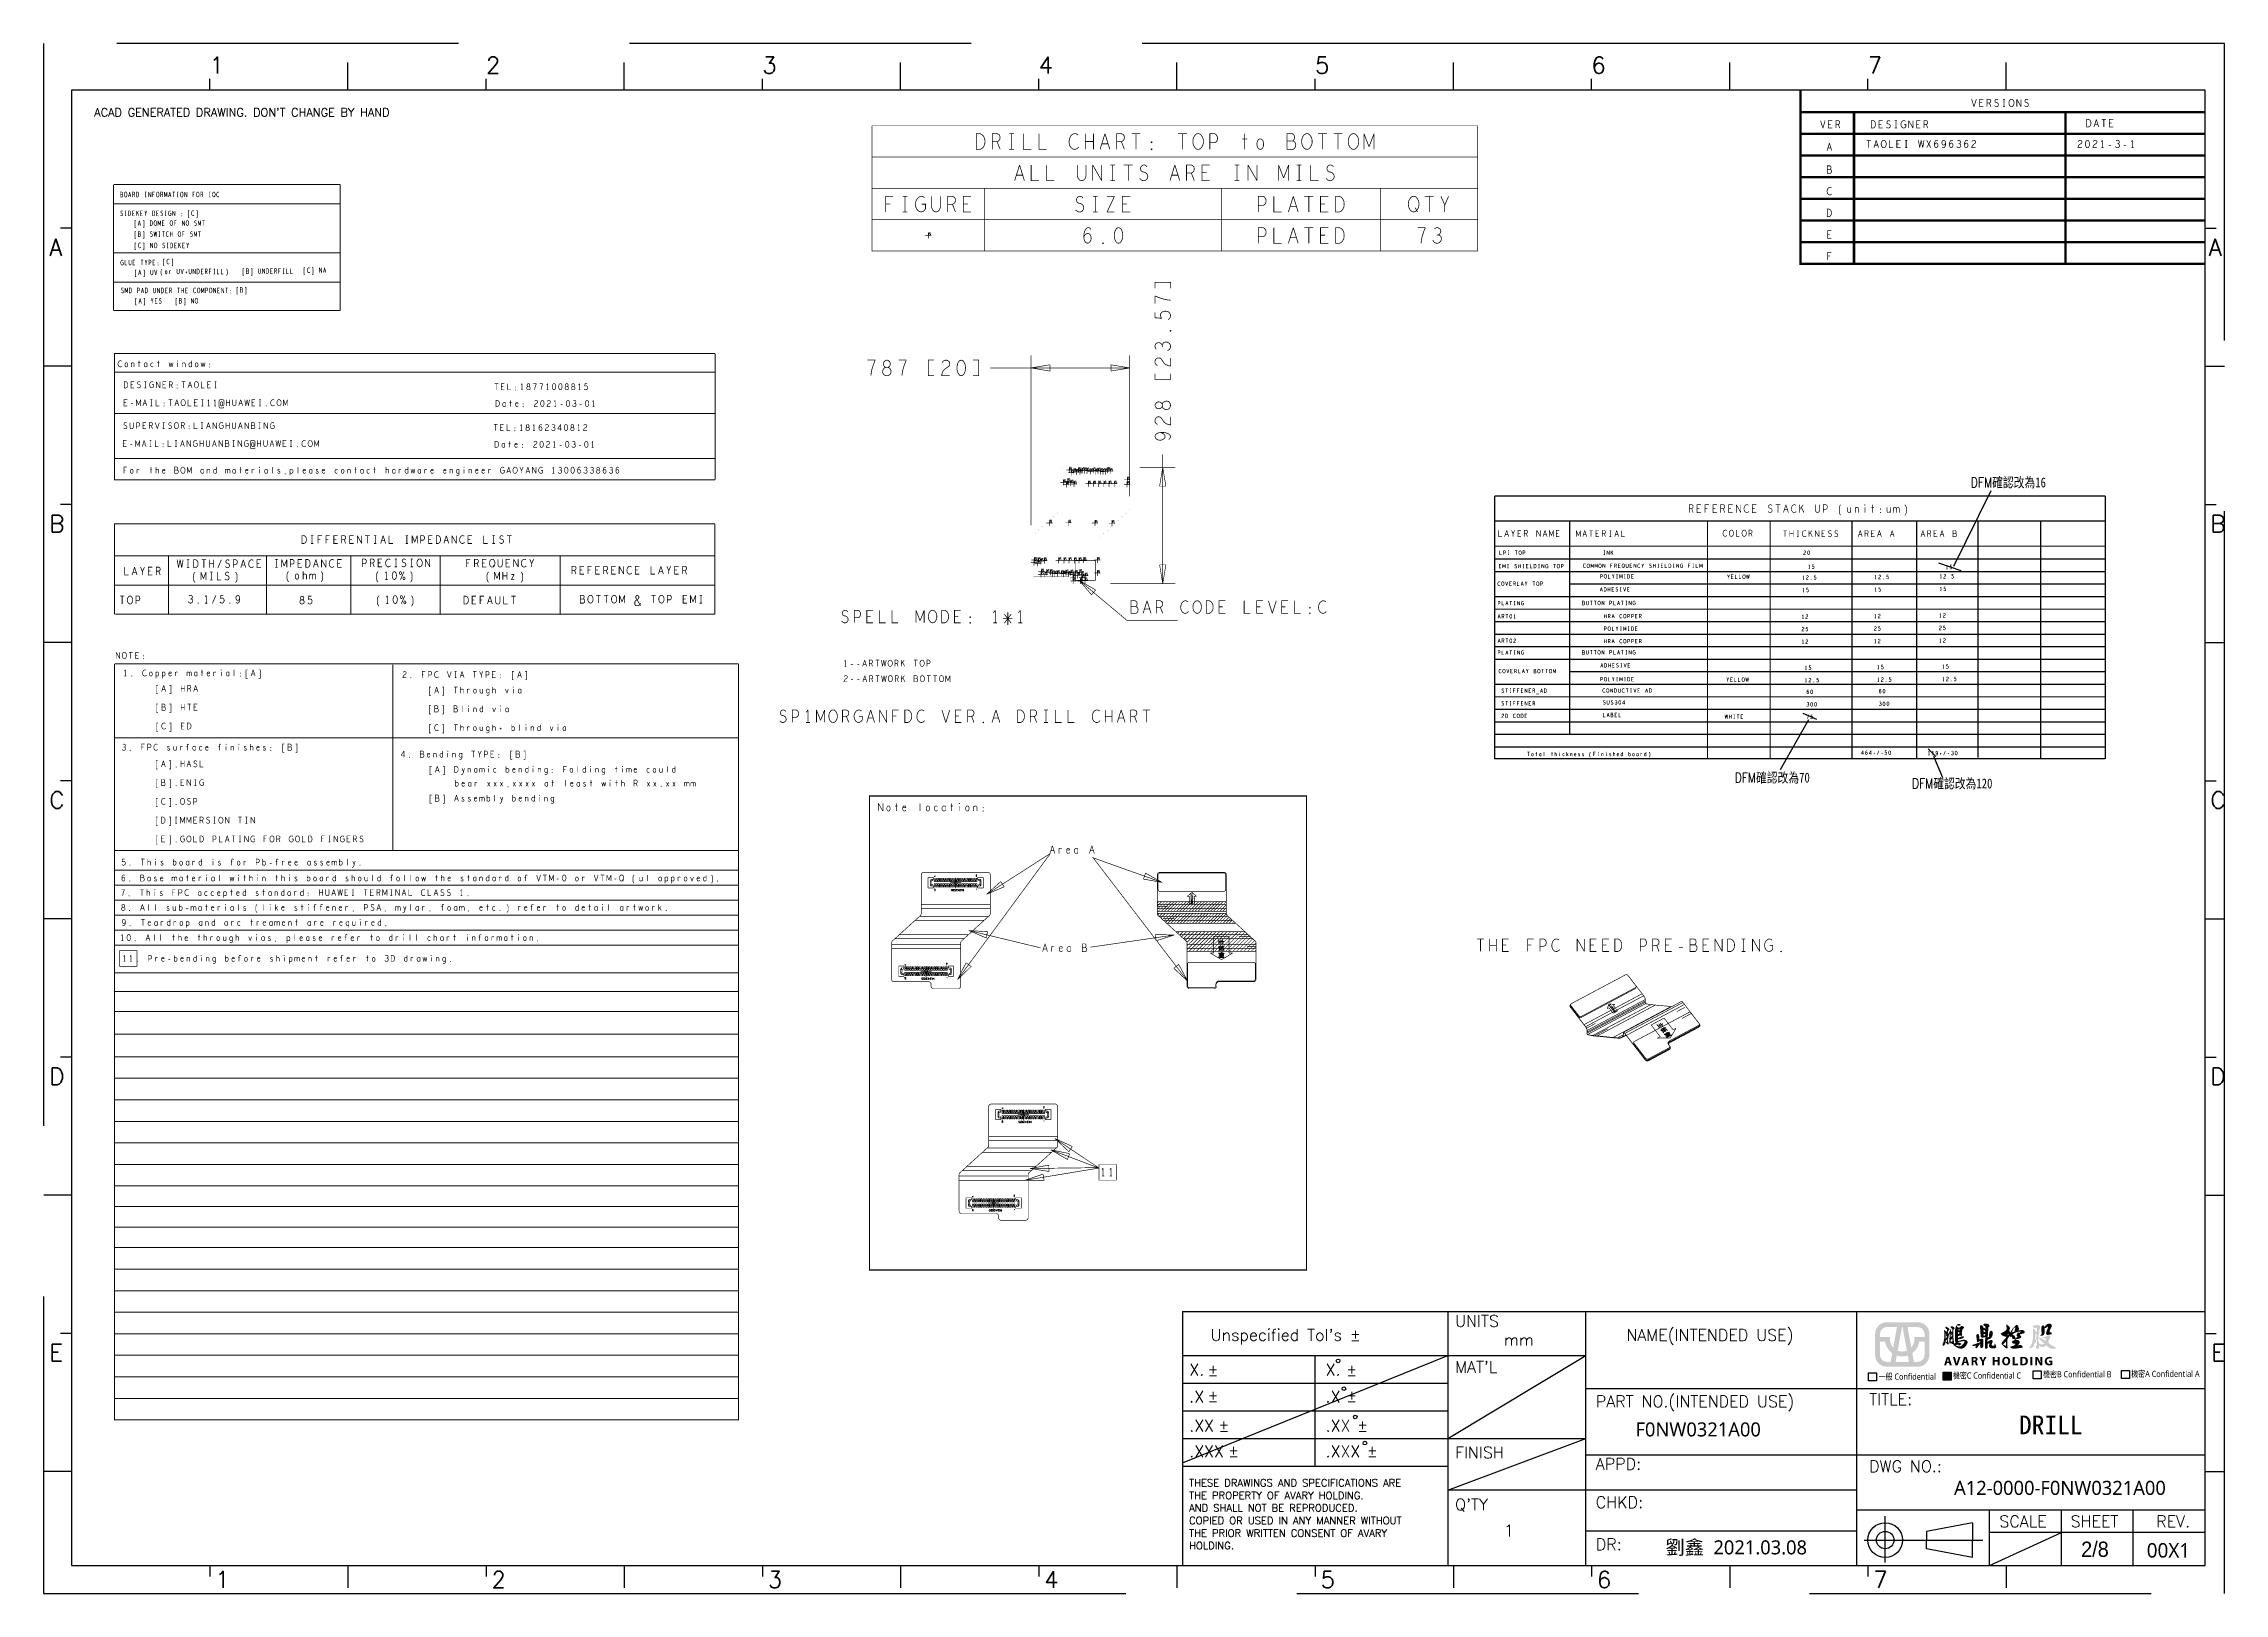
# Model space of a CAD drawing. Header units: millimetres. Extents: x 0 to 442, y 0 to 314.
import ezdxf

# ---------------------------------------------------------------- set-up
doc = ezdxf.new("R2010")
doc.units = ezdxf.units.MM
doc.header["$LTSCALE"] = 23.1
doc.linetypes.add('CENTER', pattern=[50.8, 31.75, -6.35, 6.35, -6.35])
doc.linetypes.add('PHANTOM', pattern=[29.5, 9.5, -1.5, 3, -1.5, 3, -1.5, 9.5])
doc.layers.get('0').update_dxf_attribs({"linetype": 'CONTINUOUS'})
doc.layers.add('0PAPERF', color=2, linetype='PHANTOM', plot=False)
doc.layers.add('備注', color=1, linetype='CONTINUOUS')
doc.layers.add('图层 1', color=7, linetype='CONTINUOUS')
doc.styles.add('SIMPLEX', font='simplex.shx')
doc.styles.get("Standard").update_dxf_attribs({"font": 'simplex.shx', "width": 0.8})

msp = doc.modelspace()

# ---------------------------------------------------------------- texts
at = {"style": 'SIMPLEX'}
for s, height, p in [('1', 3.36, (33.67, 308.24)), ('2', 3.36, (89.71, 308.24)), ('3', 3.36, (145.74, 308.24)), ('4', 3.36, (201.78, 308.24)), ('5', 3.36, (257.82, 308.24)), ('6', 3.36, (313.85, 308.24)), ('7', 3.36, (369.89, 308.24)), ('A', 3.41, (1.17, 271.26)), ('A', 3.41, (439.02, 271.26)), ('B', 3.41, (1.17, 215.22)), ('B', 3.41, (439.35, 215.22)), ('C', 3.41, (1.17, 159.19)), ('C', 3.41, (439.35, 159.19)), ('D', 3.41, (1.17, 103.15)), ('D', 3.41, (439.35, 103.15)), ("Unspecified Tol's %%p", 2.3535, (236.63, 51.25)), ('UNITS', 2.354, (286.19, 54.05)), ('E', 3.41, (1.17, 47.11)), ('mm', 2.354, (296.11, 50.26)), ('E', 3.41, (439.51, 47.11)), ('X.', 2.354, (232.29, 44.2)), ('%%p ', 2.354, (236.02, 44.12)), ('X.', 2.354, (259.94, 44.2)), ('%%p ', 2.354, (264.14, 44.12)), ("MAT'L", 2.354, (286.19, 44.76)), ('.X', 2.354, (232.29, 38.73)), ('%%p ', 2.354, (236.02, 38.85)), ('.X', 2.354, (259.94, 38.73)), ('%%p ', 2.354, (264.14, 38.85)), ('PART NO.(INTENDED USE)', 2.3535, (314.73, 37.75)), ('TITLE:', 2.354, (370.16, 38.19)), ('.XX', 2.354, (232.29, 32.82)), ('%%p ', 2.354, (238.2, 32.85)), ('.XX', 2.354, (259.94, 32.82)), ('%%p ', 2.354, (266.32, 32.85)), ('.XXX', 2.354, (232.29, 27.62)), ('%%p ', 2.354, (240.16, 27.71)), ('.XXX', 2.354, (259.94, 27.62)), ('%%p ', 2.354, (268.28, 27.71)), ('FINISH', 2.354, (286.19, 27.4)), ('APPD:', 2.354, (314.73, 25.08)), ('DWG NO.:', 2.354, (370.16, 24.6)), ("Q'TY", 2.354, (286.19, 16.85)), ('CHKD:', 2.354, (314.73, 17.31)), ('1', 2.35, (296.11, 11.57)), ('SCALE ', 2.354, (396.56, 13.41)), ('SHEET', 2.354, (411.01, 13.45)), ('REV.', 2.354, (428.36, 13.41)), ('DR:', 2.354, (314.73, 8.77)), ('1', 3.36, (34.79, 1.12)), ('2', 3.36, (90.83, 1.12)), ('3', 3.36, (146.86, 1.12)), ('4', 3.36, (202.9, 1.12)), ('5', 3.36, (258.94, 1.12)), ('6', 3.36, (314.97, 1.12)), ('7', 3.36, (371.01, 1.12))]:
    msp.add_text(s, height=height, dxfattribs=at).set_placement(p)
at = {"color": 3, "style": 'SIMPLEX'}
for s, height, p in [("ACAD GENERATED DRAWING. DON'T CHANGE BY HAND", 1.6811, (10.27, 299.5)), ('THESE DRAWINGS AND SPECIFICATIONS ARE', 1.4846, (232.26, 21.67)), ('THE PROPERTY OF AVARY HOLDING.', 1.4846, (232.26, 19.12)), ('AND SHALL NOT BE REPRODUCED. ', 1.4846, (232.26, 16.58)), ('COPIED OR USED IN ANY MANNER WITHOUT', 1.4846, (232.26, 14.03)), ('THE PRIOR WRITTEN CONSENT OF AVARY ', 1.4846, (232.26, 11.49)), ('HOLDING. ', 1.485, (232.26, 8.94))]:
    msp.add_text(s, height=height, dxfattribs=at).set_placement(p)
at = {"lineweight": 0, "style": 'SIMPLEX'}
msp.add_text('NAME(INTENDED USE)', height=2.3536, dxfattribs=at).set_placement((320.93, 51.2))
at = {"color": 2, "attachment_point": 1}
for s, insert, char_height, width in [('{\\fMicrosoft JhengHei|b0|i0|c136|p18;\\C1;一般 Confidential}', (372.09, 44.59), 1.2521, 17.173), ('{\\fMicrosoft JhengHei|b0|i0|c136|p18;\\C1;\\fMicrosoft JhengHei|b0|i0|c136|p18;機密C \\fMicrosoft JhengHei|b0|i0|c136|p18;Confidential C}', (387.13, 44.81), 1.25206, 16.3518), ('{\\fMicrosoft JhengHei|b0|i0|c136|p18;\\C1;機密B Confidential B}', (405.42, 45.06), 1.2521, 16.3518), ('{\\fMicrosoft JhengHei|b0|i0|c136|p18;\\C1;機密A Confidential A}', (423.31, 45.14), 1.2521, 16.3518)]:
    msp.add_mtext(s, dxfattribs=dict(at, insert=insert, char_height=char_height, width=width))
at = {"insert": (400.52, 36.07), "char_height": 3.8, "width": 30.8538, "attachment_point": 1}
msp.add_mtext('{\\fSimSun|b0|i0|c134|p2;\\W1;DRILL}', dxfattribs=at)
at = {"linetype": 'Continuous', "char_height": 2.85, "width": 29.0573, "attachment_point": 1}
for s, insert in [('{\\fMicrosoft JhengHei|b0|i0|c136|p18;\\W1;\\C0;F0NW0321A00}', (322.76, 34.68)), ('{\\fMicrosoft JhengHei|b0|i0|c136|p18;\\W1;\\C0;劉鑫  2021.03.08}', (328.87, 10.76))]:
    msp.add_mtext(s, dxfattribs=dict(at, insert=insert))
at = {"color": 0, "attachment_point": 5}
for s, insert, char_height, width in [('{\\fMicrosoft JhengHei|b0|i0|c136|p18;\\W1;A12-0000-\\fMicrosoft JhengHei|b0|i0|c136|p18;F0NW0321A00}', (408.84, 21.38), 2.85, 74.9946), ('{\\fPMingLiU|b0|i0|c136|p18;\\W1;2/8}', (415.93, 8.93), 3.0857, 148.5306), ('{\\fMicrosoft JhengHei|b0|i0|c136|p18;\\W1;00X1}', (430.84, 8.71), 2.9397, 141.5013)]:
    msp.add_mtext(s, dxfattribs=dict(at, insert=insert, char_height=char_height, width=width))
at = {"layer": '備注', "char_height": 2, "width": 32.3057, "attachment_point": 1}
for s, insert in [('DFM{\\fSimSun|b0|i0|c134|p2;確認改為16}', (390.77, 226.3)), ('DFM{\\fSimSun|b0|i0|c134|p2;確認改為70}', (342.89, 166.44)), ('DFM{\\fSimSun|b0|i0|c134|p2;確認改為120}', (378.83, 165.25))]:
    msp.add_mtext(s, dxfattribs=dict(at, insert=insert))

# ---------------------------------------------------------------- blocks, each defined once
blk = doc.blocks.new('PAD_R1')
at = {"const_width": 0.5}
blk.add_lwpolyline([(0.25, 0, 1), (-0.25, 0, 1)], format="xyb", close=True, dxfattribs=at)
blk = doc.blocks.new('6')
at = {"layer": '图层 1', "true_color": 0xf50613}
h = blk.add_hatch(color=1, dxfattribs=at)
h.dxf.hatch_style = 2
edge = h.paths.add_edge_path()
edge.add_spline(control_points=[(-0.84, 7.1), (-0.84, 7.1), (0.89, -2.45), (0.89, -2.45), (0.31, -2.7), (-0.33, -2.83), (-1.01, -2.83), (-1.66, -2.83), (-2.28, -2.71), (-2.84, -2.48), (-2.84, -2.48), (-1.11, 7.1), (-1.11, 7.1), (-1.11, 7.1), (-0.84, 7.1), (-0.84, 7.1)], knot_values=[0, 0, 0, 0, 1, 1, 1, 2, 2, 2, 3, 3, 3, 4, 4, 4, 5, 5, 5, 5], degree=3, periodic=1)
edge = h.paths.add_edge_path()
edge.add_spline(control_points=[(5.31, 9.08), (5.31, 9.08), (-7.25, 9.08), (-7.25, 9.08), (-9.86, 9.08), (-11.98, 6.96), (-11.98, 4.35), (-11.98, 4.35), (-11.98, -4.27), (-11.98, -4.27), (-11.98, -6.88), (-9.86, -9), (-7.25, -9), (-7.25, -9), (5.31, -9), (5.31, -9), (7.91, -9), (10.04, -6.88), (10.04, -4.27), (10.04, -4.27), (10.04, 4.35), (10.04, 4.35), (10.04, 6.96), (7.91, 9.08), (5.31, 9.08)], knot_values=[0, 0, 0, 0, 0.352778, 0.352778, 0.352778, 0.705556, 0.705556, 0.705556, 1.058334, 1.058334, 1.058334, 1.411112, 1.411112, 1.411112, 1.76389, 1.76389, 1.76389, 2.116668, 2.116668, 2.116668, 2.469446, 2.469446, 2.469446, 2.822224, 2.822224, 2.822224, 2.822224], degree=3, periodic=0)
edge.add_line((5.31, 9.08), (5.31, 9.08))
edge = h.paths.add_edge_path()
edge.add_spline(control_points=[(8.06, 4.35), (8.06, 4.35), (8.06, 3.12), (8.06, 3.12), (8.06, 3.12), (3.96, 3.12), (3.96, 3.12), (3.96, 3.12), (3.96, 2.13), (3.96, 2.13), (3.96, 0.86), (3.47, -0.31), (2.68, -1.19), (2.68, -1.19), (1.17, 7.1), (1.17, 7.1), (1.17, 7.1), (5.31, 7.1), (5.31, 7.1), (6.82, 7.1), (8.06, 5.87), (8.06, 4.35)], knot_values=[0, 0, 0, 0, 0.352778, 0.352778, 0.352778, 0.705556, 0.705556, 0.705556, 1.058334, 1.058334, 1.058334, 1.411112, 1.411112, 1.411112, 1.76389, 1.76389, 1.76389, 2.116668, 2.116668, 2.116668, 2.469446, 2.469446, 2.469446, 2.469446], degree=3, periodic=0)
edge.add_line((8.06, 4.35), (8.06, 4.35))
edge = h.paths.add_edge_path()
edge.add_spline(control_points=[(-1.01, -4.81), (-0.22, -4.81), (0.54, -4.67), (1.25, -4.43), (1.25, -4.43), (1.72, -7.02), (1.72, -7.02), (1.72, -7.02), (-3.67, -7.02), (-3.67, -7.02), (-3.67, -7.02), (-3.2, -4.45), (-3.2, -4.45), (-2.51, -4.68), (-1.78, -4.81), (-1.01, -4.81)], knot_values=[0, 0, 0, 0, 0.352778, 0.352778, 0.352778, 0.705556, 0.705556, 0.705556, 1.058334, 1.058334, 1.058334, 1.411112, 1.411112, 1.411112, 1.76389, 1.76389, 1.76389, 1.76389], degree=3, periodic=0)
edge.add_line((-1.01, -4.81), (-1.01, -4.81))
edge = h.paths.add_edge_path()
edge.add_spline(control_points=[(-7.25, 7.1), (-7.25, 7.1), (-3.12, 7.1), (-3.12, 7.1), (-3.12, 7.1), (-4.63, -1.25), (-4.63, -1.25), (-5.46, -0.37), (-5.98, 0.82), (-5.98, 2.13), (-5.98, 2.13), (-5.98, 3.12), (-5.98, 3.12), (-5.98, 3.12), (-10, 3.12), (-10, 3.12), (-10, 3.12), (-10, 4.35), (-10, 4.35), (-10, 5.87), (-8.77, 7.1), (-7.25, 7.1)], knot_values=[0, 0, 0, 0, 0.352778, 0.352778, 0.352778, 0.705556, 0.705556, 0.705556, 1.058334, 1.058334, 1.058334, 1.411112, 1.411112, 1.411112, 1.76389, 1.76389, 1.76389, 2.116668, 2.116668, 2.116668, 2.469446, 2.469446, 2.469446, 2.469446], degree=3, periodic=0)
edge.add_line((-7.25, 7.1), (-7.25, 7.1))
edge = h.paths.add_edge_path()
edge.add_spline(control_points=[(-10, -4.27), (-10, -4.27), (-10, 1.14), (-10, 1.14), (-10, 1.14), (-7.89, 1.14), (-7.89, 1.14), (-7.61, -0.77), (-6.55, -2.44), (-5.04, -3.52), (-5.04, -3.52), (-5.68, -7.02), (-5.68, -7.02), (-5.68, -7.02), (-7.25, -7.02), (-7.25, -7.02), (-8.77, -7.02), (-10, -5.79), (-10, -4.27)], knot_values=[0, 0, 0, 0, 0.352778, 0.352778, 0.352778, 0.705556, 0.705556, 0.705556, 1.058334, 1.058334, 1.058334, 1.411112, 1.411112, 1.411112, 1.76389, 1.76389, 1.76389, 2.116668, 2.116668, 2.116668, 2.116668], degree=3, periodic=0)
edge.add_line((-10, -4.27), (-10, -4.27))
edge = h.paths.add_edge_path()
edge.add_spline(control_points=[(5.31, -7.02), (5.31, -7.02), (3.73, -7.02), (3.73, -7.02), (3.73, -7.02), (3.09, -3.47), (3.09, -3.47), (4.56, -2.39), (5.6, -0.75), (5.87, 1.14), (5.87, 1.14), (8.06, 1.14), (8.06, 1.14), (8.06, 1.14), (8.06, -4.27), (8.06, -4.27), (8.06, -5.79), (6.82, -7.02), (5.31, -7.02)], knot_values=[0, 0, 0, 0, 0.352778, 0.352778, 0.352778, 0.705556, 0.705556, 0.705556, 1.058334, 1.058334, 1.058334, 1.411112, 1.411112, 1.411112, 1.76389, 1.76389, 1.76389, 2.116668, 2.116668, 2.116668, 2.116668], degree=3, periodic=0)
edge.add_line((5.31, -7.02), (5.31, -7.02))
at = {"layer": '图层 1', "true_color": 0x000099}
h = blk.add_hatch(color=174, dxfattribs=at)
h.dxf.hatch_style = 2
edge = h.paths.add_edge_path()
edge.add_spline(control_points=[(21.7, 4.45), (21.7, 4.45), (21.7, 4.7), (21.7, 4.7), (21.7, 4.7), (21.7, 4.95), (21.7, 4.95), (21.7, 4.95), (21.7, 5.15), (21.7, 5.15), (21.73, 5.12), (21.77, 5.09), (21.81, 5.06), (21.86, 5.03), (21.91, 5.01), (21.97, 5.01), (22.03, 4.98), (22.09, 4.97), (22.13, 4.97), (22.13, 4.97), (22.24, 4.97), (22.24, 4.97), (22.24, 4.97), (22.24, 4.88), (22.24, 4.88), (22.24, 4.88), (22.24, 4.74), (22.24, 4.74), (22.24, 4.74), (22.24, 4.61), (22.24, 4.61), (22.24, 4.61), (22.24, 4.52), (22.24, 4.52), (22.24, 4.52), (22.2, 4.52), (22.2, 4.52), (22.14, 4.49), (22.08, 4.44), (22.02, 4.38), (21.93, 4.35), (21.82, 4.31), (21.7, 4.25), (21.7, 4.25), (21.7, 4.45), (21.7, 4.45)], knot_values=[0, 0, 0, 0, 1, 1, 1, 2, 2, 2, 3, 3, 3, 4, 4, 4, 5, 5, 5, 6, 6, 6, 7, 7, 7, 8, 8, 8, 9, 9, 9, 10, 10, 10, 11, 11, 11, 12, 12, 12, 13, 13, 13, 14, 14, 14, 15, 15, 15, 15], degree=3, periodic=1)
edge = h.paths.add_edge_path()
edge.add_spline(control_points=[(16.6, 4.04), (16.6, 4.21), (16.61, 4.34), (16.64, 4.43), (16.67, 4.46), (16.72, 4.44), (16.78, 4.38), (16.81, 4.35), (16.84, 4.28), (16.87, 4.16), (16.87, 4.16), (16.87, 3.88), (16.87, 3.88), (16.84, 3.82), (16.82, 3.78), (16.82, 3.75), (16.82, 3.63), (16.81, 3.52), (16.8, 3.43), (16.78, 3.34), (16.81, 3.32), (16.87, 3.36), (16.93, 3.41), (16.99, 3.46), (17.05, 3.52), (17.11, 3.58), (17.17, 3.63), (17.23, 3.66), (17.23, 3.66), (17.23, 3.59), (17.23, 3.59), (17.23, 3.59), (17.23, 3.5), (17.23, 3.5), (17.23, 3.5), (17.23, 3.39), (17.23, 3.39), (17.23, 3.39), (17.23, 3.3), (17.23, 3.3), (17.17, 3.27), (17.12, 3.22), (17.09, 3.16), (17.06, 3.07), (17.03, 2.97), (16.98, 2.85), (16.93, 2.72), (16.88, 2.63), (16.82, 2.57), (16.79, 2.48), (16.76, 2.42), (16.73, 2.39), (16.7, 2.48), (16.67, 2.61), (16.64, 2.78), (16.61, 2.94), (16.6, 3.15), (16.6, 3.41), (16.6, 3.41), (16.6, 4.04), (16.6, 4.04)], knot_values=[0, 0, 0, 0, 1, 1, 1, 2, 2, 2, 3, 3, 3, 4, 4, 4, 5, 5, 5, 6, 6, 6, 7, 7, 7, 8, 8, 8, 9, 9, 9, 10, 10, 10, 11, 11, 11, 12, 12, 12, 13, 13, 13, 14, 14, 14, 15, 15, 15, 16, 16, 16, 17, 17, 17, 18, 18, 18, 19, 19, 19, 20, 20, 20, 20], degree=3, periodic=1)
edge = h.paths.add_edge_path()
edge.add_spline(control_points=[(18.72, 4.06), (18.72, 4.34), (18.74, 4.49), (18.79, 4.52), (18.83, 4.55), (18.88, 4.49), (18.95, 4.34), (18.91, 4.19), (18.88, 4.04), (18.85, 3.91), (18.82, 3.77), (18.84, 3.7), (18.9, 3.7), (18.93, 3.73), (18.99, 3.79), (19.08, 3.88), (19.17, 3.97), (19.25, 4.05), (19.31, 4.11), (19.31, 4.11), (19.31, 4.06), (19.31, 4.06), (19.31, 4.06), (19.35, 4.02), (19.35, 4.02), (19.35, 4.02), (19.35, 3.97), (19.35, 3.97), (19.35, 3.97), (19.4, 3.93), (19.4, 3.93), (19.37, 3.9), (19.33, 3.84), (19.28, 3.75), (19.24, 3.66), (19.17, 3.55), (19.08, 3.43), (18.99, 3.31), (18.92, 3.22), (18.88, 3.16), (18.83, 3.1), (18.78, 3.07), (18.72, 3.07), (18.72, 3.07), (18.72, 4.06), (18.72, 4.06)], knot_values=[0, 0, 0, 0, 1, 1, 1, 2, 2, 2, 3, 3, 3, 4, 4, 4, 5, 5, 5, 6, 6, 6, 7, 7, 7, 8, 8, 8, 9, 9, 9, 10, 10, 10, 11, 11, 11, 12, 12, 12, 13, 13, 13, 14, 14, 14, 15, 15, 15, 15], degree=3, periodic=1)
edge = h.paths.add_edge_path()
edge.add_spline(control_points=[(25.27, 1.54), (25.12, 1.71), (24.91, 1.84), (24.64, 1.9), (24.34, 1.96), (24.07, 1.97), (23.83, 1.94), (23.58, 1.91), (23.37, 1.88), (23.19, 1.85), (22.76, 1.72), (22.15, 1.58), (22.15, 1.58), (22.12, 1.58), (22.09, 1.57), (22.04, 1.56), (22, 1.54), (21.94, 1.53), (21.88, 1.51), (21.82, 1.5), (21.77, 1.48), (21.72, 1.47), (21.68, 1.45), (21.64, 1.43), (21.61, 1.4), (21.61, 1.4), (21.61, 1.56), (21.61, 1.56), (21.61, 1.56), (21.61, 1.76), (21.61, 1.76), (21.64, 1.82), (21.66, 1.88), (21.68, 1.94), (21.69, 2), (21.7, 2.06), (21.7, 2.12), (21.7, 2.12), (21.79, 2.12), (21.79, 2.12), (21.82, 2.12), (21.87, 2.13), (21.93, 2.14), (21.99, 2.16), (22.04, 2.17), (22.09, 2.17), (22.11, 2.17), (22.12, 2.17), (22.14, 2.18), (22.14, 2.18), (22.15, 2.21), (22.15, 2.21), (22.15, 2.21), (22.53, 2.26), (22.68, 2.29), (22.84, 2.32), (23.19, 2.39), (23.19, 2.39), (23.37, 2.45), (23.56, 2.54), (23.76, 2.66), (23.95, 2.79), (24.07, 2.92), (24.1, 3.07), (24.16, 3.19), (24.08, 3.28), (23.87, 3.34), (23.71, 3.36), (23.53, 3.37), (23.35, 3.38), (23.14, 3.36), (22.94, 3.21), (22.75, 3.14), (22.55, 3.06), (22.15, 2.89), (22.15, 2.89), (22.09, 2.89), (22.03, 2.88), (21.97, 2.85), (21.91, 2.81), (21.86, 2.79), (21.81, 2.75), (21.77, 2.72), (21.73, 2.71), (21.7, 2.71), (21.7, 2.71), (21.7, 2.87), (21.7, 2.87), (21.7, 2.87), (21.7, 3.09), (21.7, 3.09), (21.7, 3.09), (21.7, 3.34), (21.7, 3.34), (21.7, 3.34), (21.7, 3.48), (21.7, 3.48), (21.7, 3.48), (22.36, 3.6), (22.6, 3.61), (22.84, 3.62), (22.93, 3.53), (23.04, 3.53), (23.15, 3.53), (23.26, 3.61), (23.26, 3.61), (23.28, 3.73), (23.3, 3.88), (23.33, 4.04), (23.36, 4.21), (23.36, 4.34), (23.33, 4.43), (23.3, 4.49), (23.25, 4.52), (23.19, 4.52), (23.19, 4.64), (23.21, 4.8), (23.24, 5.01), (23.24, 5.22), (23.28, 5.47), (23.37, 5.76), (23.46, 6.05), (23.57, 6.27), (23.69, 6.44), (23.81, 6.6), (23.92, 6.7), (24.01, 6.73), (24.07, 6.76), (24.1, 6.84), (24.1, 6.96), (24.07, 7.08), (23.96, 7.21), (23.78, 7.36), (23.6, 7.51), (23.42, 7.57), (23.24, 7.54), (23.06, 7.51), (22.92, 7.44), (22.83, 7.32), (22.8, 7.29), (22.76, 7.26), (22.7, 7.23), (22.61, 7.2), (22.5, 7.14), (22.38, 7.05), (22.23, 6.99), (22.12, 6.94), (22.06, 6.89), (22, 6.84), (21.97, 6.81), (21.97, 6.78), (21.97, 6.81), (21.93, 6.84), (21.84, 6.89), (21.75, 6.94), (21.63, 7.02), (21.48, 7.14), (21.32, 7.26), (21.25, 7.37), (21.25, 7.48), (21.25, 7.58), (21.3, 7.66), (21.39, 7.73), (21.45, 7.75), (21.52, 7.77), (21.61, 7.77), (21.67, 7.77), (21.77, 7.75), (21.91, 7.73), (22.04, 7.69), (22.16, 7.68), (22.27, 7.68), (22.37, 7.68), (22.47, 7.69), (22.56, 7.73), (22.65, 7.82), (22.7, 7.92), (22.7, 8.04), (22.7, 8.16), (22.59, 8.27), (22.38, 8.36), (22.2, 8.42), (22.02, 8.43), (21.84, 8.4), (21.66, 8.37), (21.54, 8.31), (21.48, 8.22), (21.3, 8.04), (21.12, 7.83), (20.96, 7.59), (20.79, 7.35), (20.67, 7.07), (20.59, 6.75), (20.52, 6.44), (20.48, 6.13), (20.48, 5.83), (20.48, 5.83), (20.48, 4.97), (20.48, 4.97), (20.48, 4.88), (20.47, 4.65), (20.44, 4.29), (20.41, 3.93), (20.39, 3.43), (20.39, 2.8), (20.36, 2.2), (20.39, 1.73), (20.48, 1.4), (20.54, 1.08), (20.63, 0.88), (20.74, 0.82), (20.81, 0.78), (20.86, 0.76), (20.86, 0.76), (20.62, 0.74), (20.13, 0.41), (20.13, 0.41), (20.13, 0.41), (20.08, 0.57), (20.08, 0.63), (20.04, 0.78), (20, 1.11), (19.94, 1.6), (19.88, 2.1), (19.82, 2.75), (19.76, 3.57), (19.7, 4.38), (19.68, 5), (19.71, 5.42), (19.74, 5.84), (19.8, 6.1), (19.89, 6.19), (20.13, 6.28), (20.26, 6.44), (20.26, 6.66), (20.26, 6.89), (20.08, 7.08), (19.74, 7.25), (19.39, 7.42), (19.12, 7.47), (18.92, 7.41), (18.73, 7.35), (18.64, 7.23), (18.67, 7.05), (18.7, 7.02), (18.73, 6.97), (18.74, 6.91), (18.76, 6.85), (18.81, 6.79), (18.9, 6.73), (18.96, 6.64), (19.02, 6.58), (19.08, 6.55), (19.17, 6.49), (19.25, 6.44), (19.31, 6.42), (19.31, 6.35), (19.31, 6.27), (19.33, 6.17), (19.34, 6.06), (19.35, 5.93), (19.35, 5.78), (19.35, 5.63), (19.36, 5.5), (19.37, 5.4), (19.39, 5.29), (19.4, 5.21), (19.4, 5.15), (19.31, 5.18), (19.22, 5.21), (19.13, 5.24), (19.13, 5.24), (18.85, 5.24), (18.85, 5.24), (18.82, 5.3), (18.8, 5.37), (18.79, 5.44), (18.77, 5.52), (18.76, 5.62), (18.74, 5.74), (18.73, 5.86), (18.7, 5.96), (18.65, 6.05), (18.61, 6.14), (18.57, 6.23), (18.54, 6.33), (18.51, 6.35), (18.49, 6.37), (18.47, 6.37), (18.46, 6.37), (18.43, 6.33), (18.4, 6.23), (18.37, 6.14), (18.36, 6.02), (18.36, 5.87), (18.36, 5.87), (18.36, 5.51), (18.36, 5.51), (18.24, 5.3), (18.13, 5.09), (18.04, 4.88), (17.92, 4.67), (17.8, 4.44), (17.68, 4.2), (17.68, 4.26), (17.67, 4.34), (17.66, 4.45), (17.64, 4.55), (17.63, 4.67), (17.63, 4.81), (17.63, 4.95), (17.63, 5.06), (17.61, 5.15), (17.6, 5.24), (17.59, 5.33), (17.59, 5.42), (17.68, 5.48), (17.79, 5.57), (17.91, 5.69), (18.03, 5.81), (18.12, 5.95), (18.18, 6.1), (18.24, 6.25), (18.21, 6.37), (18.09, 6.46), (17.97, 6.55), (17.83, 6.63), (17.68, 6.69), (17.44, 6.93), (17.2, 7.1), (16.96, 7.21), (16.72, 7.31), (16.58, 7.28), (16.55, 7.12), (16.52, 6.95), (16.58, 6.78), (16.73, 6.6), (16.88, 6.42), (17.05, 6.31), (17.23, 6.28), (17.23, 6.28), (17.23, 6.05), (17.23, 6.05), (17.23, 6.05), (17.23, 5.74), (17.23, 5.74), (17.23, 5.74), (17.23, 5.42), (17.23, 5.42), (17.23, 5.42), (17.23, 5.26), (17.23, 5.26), (17.23, 5.25), (17.21, 5.25), (17.16, 5.29), (17.12, 5.31), (17.05, 5.34), (16.96, 5.35), (16.87, 5.37), (16.76, 5.39), (16.64, 5.42), (16.61, 5.45), (16.58, 5.5), (16.55, 5.56), (16.52, 5.59), (16.49, 5.63), (16.46, 5.69), (16.4, 5.75), (16.35, 5.81), (16.32, 5.87), (16.29, 5.9), (16.26, 5.93), (16.23, 5.96), (16.14, 5.99), (16.08, 5.95), (16.05, 5.83), (16.02, 5.68), (16.02, 5.44), (16.05, 5.1), (16.08, 4.77), (16.11, 4.41), (16.14, 4.02), (16.14, 4.02), (16.14, 3.25), (16.14, 3.25), (16.11, 2.95), (16.07, 2.59), (16.01, 2.17), (15.92, 1.75), (15.84, 1.38), (15.78, 1.08), (15.69, 0.78), (15.63, 0.56), (15.6, 0.4), (15.57, 0.4), (15.55, 0.42), (15.53, 0.45), (15.52, 0.48), (15.5, 0.51), (15.47, 0.54), (15.44, 0.48), (15.42, 0.43), (15.42, 0.4), (15.36, 0.13), (15.35, -0.09), (15.38, -0.27), (15.41, -0.48), (15.51, -0.56), (15.69, -0.5), (15.87, -0.44), (16.04, -0.3), (16.19, -0.09), (16.31, 0.12), (16.4, 0.3), (16.46, 0.45), (16.46, 0.45), (16.46, 0.54), (16.46, 0.54), (16.46, 0.57), (16.48, 0.63), (16.51, 0.72), (16.51, 0.78), (16.51, 0.84), (16.53, 0.9), (16.54, 0.96), (16.55, 1.02), (16.55, 1.08), (16.58, 1.02), (16.64, 0.92), (16.73, 0.79), (16.82, 0.65), (16.94, 0.5), (17.09, 0.34), (17.24, 0.17), (17.38, 0.07), (17.5, 0.04), (17.62, 0.01), (17.71, 0.04), (17.77, 0.13), (17.8, 0.13), (17.83, 0.16), (17.86, 0.22), (17.86, 0.22), (17.86, 0.4), (17.86, 0.4), (17.89, 0.47), (17.89, 0.54), (17.86, 0.63), (17.83, 0.69), (17.8, 0.75), (17.77, 0.81), (17.71, 0.93), (17.66, 1.16), (17.63, 1.49), (17.6, 1.79), (17.63, 2.2), (17.7, 2.71), (17.78, 3.22), (17.88, 3.64), (18, 3.97), (18.09, 4.28), (18.18, 4.49), (18.27, 4.61), (18.24, 4.49), (18.22, 4.35), (18.22, 4.2), (18.22, 4.2), (18.22, 3.7), (18.22, 3.7), (18.22, 3.7), (18.22, 3.21), (18.22, 3.21), (18.22, 3.06), (18.22, 2.88), (18.2, 2.66), (18.18, 2.45), (18.18, 2.21), (18.18, 1.92), (18.18, 1.92), (18.18, 1.17), (18.18, 1.17), (18.18, 0.96), (18.18, 0.79), (18.2, 0.65), (18.22, 0.52), (18.25, 0.4), (18.31, 0.31), (18.37, 0.22), (18.43, 0.21), (18.49, 0.27), (18.55, 0.3), (18.58, 0.38), (18.58, 0.5), (18.58, 0.62), (18.57, 0.72), (18.54, 0.81), (18.63, 0.78), (18.72, 0.72), (18.81, 0.63), (18.9, 0.54), (19.02, 0.45), (19.17, 0.36), (19.29, 0.27), (19.41, 0.21), (19.53, 0.18), (19.65, 0.15), (19.77, 0.13), (19.89, 0.13), (19.83, 0.01), (19.82, -0.09), (19.85, -0.18), (19.9, -0.29), (20.01, -0.39), (20.18, -0.5), (20.18, -0.5), (20.18, -0.5), (20.19, -0.5), (20.41, -0.67), (20.77, -0.88), (20.91, -1), (20.94, -1.02), (20.98, -1.04), (21.02, -1.07), (21.02, -1.08), (21.02, -1.08), (21.02, -1.09), (21.08, -1.12), (21.16, -1.16), (21.25, -1.22), (21.34, -1.25), (21.45, -1.3), (21.57, -1.36), (21.9, -1.51), (22.29, -1.61), (22.74, -1.67), (23.19, -1.7), (23.66, -1.57), (24.14, -1.27), (24.59, -0.94), (24.93, -0.56), (25.16, -0.14), (25.38, 0.29), (25.53, 0.66), (25.59, 0.99), (25.53, 1.17), (25.42, 1.35), (25.27, 1.54)], knot_values=[0, 0, 0, 0, 0.352778, 0.352778, 0.352778, 0.705556, 0.705556, 0.705556, 1.058334, 1.058334, 1.058334, 1.411112, 1.411112, 1.411112, 1.76389, 1.76389, 1.76389, 2.116668, 2.116668, 2.116668, 2.469446, 2.469446, 2.469446, 2.822224, 2.822224, 2.822224, 3.175002, 3.175002, 3.175002, 3.52778, 3.52778, 3.52778, 3.880558, 3.880558, 3.880558, 4.233336, 4.233336, 4.233336, 4.586114, 4.586114, 4.586114, 4.938892, 4.938892, 4.938892, 5.29167, 5.29167, 5.29167, 5.644448, 5.644448, 5.644448, 5.997226, 5.997226, 5.997226, 6.350004, 6.350004, 6.350004, 6.702782, 6.702782, 6.702782, 7.05556, 7.05556, 7.05556, 7.408338, 7.408338, 7.408338, 7.761116, 7.761116, 7.761116, 8.113894, 8.113894, 8.113894, 8.466672, 8.466672, 8.466672, 8.81945, 8.81945, 8.81945, 9.172228, 9.172228, 9.172228, 9.525006, 9.525006, 9.525006, 9.877784, 9.877784, 9.877784, 10.230562, 10.230562, 10.230562, 10.58334, 10.58334, 10.58334, 10.936118, 10.936118, 10.936118, 11.288896, 11.288896, 11.288896, 11.641674, 11.641674, 11.641674, 11.994452, 11.994452, 11.994452, 12.34723, 12.34723, 12.34723, 12.700008, 12.700008, 12.700008, 13.052786, 13.052786, 13.052786, 13.405564, 13.405564, 13.405564, 13.758342, 13.758342, 13.758342, 14.11112, 14.11112, 14.11112, 14.463898, 14.463898, 14.463898, 14.816676, 14.816676, 14.816676, 15.169454, 15.169454, 15.169454, 15.522232, 15.522232, 15.522232, 15.87501, 15.87501, 15.87501, 16.227788, 16.227788, 16.227788, 16.580566, 16.580566, 16.580566, 16.933344, 16.933344, 16.933344, 17.286123, 17.286123, 17.286123, 17.638901, 17.638901, 17.638901, 17.991679, 17.991679, 17.991679, 18.344457, 18.344457, 18.344457, 18.697235, 18.697235, 18.697235, 19.050013, 19.050013, 19.050013, 19.402791, 19.402791, 19.402791, 19.755569, 19.755569, 19.755569, 20.108347, 20.108347, 20.108347, 20.461125, 20.461125, 20.461125, 20.813903, 20.813903, 20.813903, 21.166681, 21.166681, 21.166681, 21.519459, 21.519459, 21.519459, 21.872237, 21.872237, 21.872237, 22.225015, 22.225015, 22.225015, 22.577793, 22.577793, 22.577793, 22.930571, 22.930571, 22.930571, 23.283349, 23.283349, 23.283349, 23.636127, 23.636127, 23.636127, 23.988905, 23.988905, 23.988905, 24.341683, 24.341683, 24.341683, 24.694461, 24.694461, 24.694461, 25.047239, 25.047239, 25.047239, 25.400017, 25.400017, 25.400017, 25.752795, 25.752795, 25.752795, 26.105573, 26.105573, 26.105573, 26.458351, 26.458351, 26.458351, 26.811129, 26.811129, 26.811129, 27.163907, 27.163907, 27.163907, 27.516685, 27.516685, 27.516685, 27.869463, 27.869463, 27.869463, 28.222241, 28.222241, 28.222241, 28.575019, 28.575019, 28.575019, 28.927797, 28.927797, 28.927797, 29.280575, 29.280575, 29.280575, 29.633353, 29.633353, 29.633353, 29.986131, 29.986131, 29.986131, 30.338909, 30.338909, 30.338909, 30.691687, 30.691687, 30.691687, 31.044465, 31.044465, 31.044465, 31.397243, 31.397243, 31.397243, 31.750021, 31.750021, 31.750021, 32.102799, 32.102799, 32.102799, 32.455577, 32.455577, 32.455577, 32.808355, 32.808355, 32.808355, 33.161133, 33.161133, 33.161133, 33.513911, 33.513911, 33.513911, 33.866689, 33.866689, 33.866689, 34.219467, 34.219467, 34.219467, 34.572245, 34.572245, 34.572245, 34.925023, 34.925023, 34.925023, 35.277801, 35.277801, 35.277801, 35.630579, 35.630579, 35.630579, 35.983357, 35.983357, 35.983357, 36.336135, 36.336135, 36.336135, 36.688913, 36.688913, 36.688913, 37.041691, 37.041691, 37.041691, 37.394469, 37.394469, 37.394469, 37.747247, 37.747247, 37.747247, 38.100025, 38.100025, 38.100025, 38.452803, 38.452803, 38.452803, 38.805581, 38.805581, 38.805581, 39.158359, 39.158359, 39.158359, 39.511137, 39.511137, 39.511137, 39.863915, 39.863915, 39.863915, 40.216693, 40.216693, 40.216693, 40.569471, 40.569471, 40.569471, 40.922249, 40.922249, 40.922249, 41.275027, 41.275027, 41.275027, 41.627805, 41.627805, 41.627805, 41.980583, 41.980583, 41.980583, 42.333361, 42.333361, 42.333361, 42.686139, 42.686139, 42.686139, 43.038917, 43.038917, 43.038917, 43.391695, 43.391695, 43.391695, 43.744473, 43.744473, 43.744473, 44.097251, 44.097251, 44.097251, 44.450029, 44.450029, 44.450029, 44.802807, 44.802807, 44.802807, 45.155585, 45.155585, 45.155585, 45.508363, 45.508363, 45.508363, 45.861141, 45.861141, 45.861141, 46.213919, 46.213919, 46.213919, 46.566697, 46.566697, 46.566697, 46.919475, 46.919475, 46.919475, 47.272253, 47.272253, 47.272253, 47.625031, 47.625031, 47.625031, 47.977809, 47.977809, 47.977809, 48.330587, 48.330587, 48.330587, 48.683365, 48.683365, 48.683365, 49.036143, 49.036143, 49.036143, 49.388921, 49.388921, 49.388921, 49.741699, 49.741699, 49.741699, 50.094477, 50.094477, 50.094477, 50.447255, 50.447255, 50.447255, 50.800033, 50.800033, 50.800033, 51.152812, 51.152812, 51.152812, 51.50559, 51.50559, 51.50559, 51.858368, 51.858368, 51.858368, 52.211146, 52.211146, 52.211146, 52.563924, 52.563924, 52.563924, 52.916702, 52.916702, 52.916702, 53.26948, 53.26948, 53.26948, 53.622258, 53.622258, 53.622258, 53.975036, 53.975036, 53.975036, 54.327814, 54.327814, 54.327814, 54.680592, 54.680592, 54.680592, 55.03337, 55.03337, 55.03337, 55.386148, 55.386148, 55.386148, 55.738926, 55.738926, 55.738926, 56.091704, 56.091704, 56.091704, 56.444482, 56.444482, 56.444482, 56.79726, 56.79726, 56.79726, 57.150038, 57.150038, 57.150038, 57.502816, 57.502816, 57.502816, 57.855594, 57.855594, 57.855594, 58.208372, 58.208372, 58.208372, 58.56115, 58.56115, 58.56115, 58.913928, 58.913928, 58.913928, 59.266706, 59.266706, 59.266706, 59.619484, 59.619484, 59.619484, 59.972262, 59.972262, 59.972262, 60.32504, 60.32504, 60.32504, 60.677818, 60.677818, 60.677818, 61.030596, 61.030596, 61.030596, 61.383374, 61.383374, 61.383374, 61.736152, 61.736152, 61.736152, 62.08893, 62.08893, 62.08893, 62.441708, 62.441708, 62.441708, 62.794486, 62.794486, 62.794486, 63.147264, 63.147264, 63.147264, 63.500042, 63.500042, 63.500042, 63.85282, 63.85282, 63.85282, 64.205598, 64.205598, 64.205598, 64.205598], degree=3, periodic=0)
edge.add_line((25.27, 1.54), (25.27, 1.54))
edge = h.paths.add_edge_path()
edge.add_spline(control_points=[(21.84, 6.01), (21.87, 6.07), (21.93, 6.11), (22.02, 6.14), (22.11, 6.17), (22.19, 6.19), (22.27, 6.19), (22.27, 6.19), (22.47, 6.19), (22.47, 6.19), (22.44, 6.16), (22.42, 6.13), (22.42, 6.1), (22.39, 6.07), (22.36, 6.04), (22.33, 6.01), (22.33, 5.95), (22.32, 5.92), (22.29, 5.92), (22.29, 5.89), (22.27, 5.86), (22.24, 5.83), (22.24, 5.83), (22.15, 5.83), (22.15, 5.83), (22.15, 5.83), (22.02, 5.83), (22.02, 5.83), (22.02, 5.83), (21.88, 5.83), (21.88, 5.83), (21.88, 5.83), (21.79, 5.83), (21.79, 5.83), (21.79, 5.89), (21.81, 5.95), (21.84, 6.01)], knot_values=[0, 0, 0, 0, 0.352778, 0.352778, 0.352778, 0.705556, 0.705556, 0.705556, 1.058334, 1.058334, 1.058334, 1.411112, 1.411112, 1.411112, 1.76389, 1.76389, 1.76389, 2.116668, 2.116668, 2.116668, 2.469446, 2.469446, 2.469446, 2.822224, 2.822224, 2.822224, 3.175002, 3.175002, 3.175002, 3.52778, 3.52778, 3.52778, 3.880558, 3.880558, 3.880558, 4.233336, 4.233336, 4.233336, 4.233336], degree=3, periodic=0)
edge.add_line((21.84, 6.01), (21.84, 6.01))
edge = h.paths.add_edge_path()
edge.add_spline(control_points=[(17.3, 1.92), (17.28, 1.84), (17.27, 1.76), (17.25, 1.67), (17.24, 1.58), (17.23, 1.5), (17.23, 1.42), (17.23, 1.42), (17.23, 1.22), (17.23, 1.22), (17.23, 1.16), (17.21, 1.11), (17.18, 1.08), (17.15, 1.02), (17.09, 1.01), (17, 1.04), (16.91, 1.07), (16.84, 1.11), (16.78, 1.17), (16.69, 1.2), (16.64, 1.23), (16.64, 1.24), (16.64, 1.24), (16.64, 1.35), (16.64, 1.35), (16.64, 1.35), (16.64, 1.49), (16.64, 1.49), (16.64, 1.49), (16.64, 1.67), (16.64, 1.67), (16.64, 1.67), (16.64, 1.76), (16.64, 1.76), (16.7, 1.73), (16.75, 1.73), (16.78, 1.76), (16.84, 1.76), (16.9, 1.79), (16.96, 1.85), (17.02, 1.91), (17.08, 1.96), (17.14, 2.01), (17.2, 2.05), (17.26, 2.09), (17.32, 2.12), (17.32, 2.06), (17.31, 1.99), (17.3, 1.92)], knot_values=[0, 0, 0, 0, 0.352778, 0.352778, 0.352778, 0.705556, 0.705556, 0.705556, 1.058334, 1.058334, 1.058334, 1.411112, 1.411112, 1.411112, 1.76389, 1.76389, 1.76389, 2.116668, 2.116668, 2.116668, 2.469446, 2.469446, 2.469446, 2.822224, 2.822224, 2.822224, 3.175002, 3.175002, 3.175002, 3.52778, 3.52778, 3.52778, 3.880558, 3.880558, 3.880558, 4.233336, 4.233336, 4.233336, 4.586114, 4.586114, 4.586114, 4.938892, 4.938892, 4.938892, 5.29167, 5.29167, 5.29167, 5.644448, 5.644448, 5.644448, 5.644448], degree=3, periodic=0)
edge.add_line((17.3, 1.92), (17.3, 1.92))
edge = h.paths.add_edge_path()
edge.add_spline(control_points=[(19.42, 1.63), (19.4, 1.51), (19.4, 1.4), (19.4, 1.31), (19.4, 1.25), (19.37, 1.2), (19.31, 1.17), (19.28, 1.11), (19.22, 1.1), (19.13, 1.13), (19.04, 1.13), (18.96, 1.16), (18.9, 1.22), (18.81, 1.25), (18.76, 1.29), (18.74, 1.33), (18.73, 1.38), (18.72, 1.42), (18.72, 1.47), (18.72, 1.47), (18.72, 1.67), (18.72, 1.67), (18.72, 1.67), (18.72, 1.87), (18.72, 1.87), (18.72, 1.87), (18.72, 2.03), (18.72, 2.03), (18.81, 2.03), (18.9, 2.05), (18.99, 2.08), (19.05, 2.14), (19.11, 2.21), (19.17, 2.3), (19.2, 2.39), (19.24, 2.48), (19.28, 2.57), (19.33, 2.66), (19.37, 2.74), (19.4, 2.8), (19.4, 2.8), (19.4, 2.48), (19.4, 2.48), (19.4, 2.36), (19.4, 2.22), (19.42, 2.05), (19.43, 1.89), (19.43, 1.75), (19.42, 1.63)], knot_values=[0, 0, 0, 0, 0.352778, 0.352778, 0.352778, 0.705556, 0.705556, 0.705556, 1.058334, 1.058334, 1.058334, 1.411112, 1.411112, 1.411112, 1.76389, 1.76389, 1.76389, 2.116668, 2.116668, 2.116668, 2.469446, 2.469446, 2.469446, 2.822224, 2.822224, 2.822224, 3.175002, 3.175002, 3.175002, 3.52778, 3.52778, 3.52778, 3.880558, 3.880558, 3.880558, 4.233336, 4.233336, 4.233336, 4.586114, 4.586114, 4.586114, 4.938892, 4.938892, 4.938892, 5.29167, 5.29167, 5.29167, 5.644448, 5.644448, 5.644448, 5.644448], degree=3, periodic=0)
edge.add_line((19.42, 1.63), (19.42, 1.63))
edge = h.paths.add_edge_path()
edge.add_spline(control_points=[(24.14, 0.81), (24.05, 0.63), (23.92, 0.44), (23.76, 0.25), (23.59, 0.05), (23.43, -0.12), (23.28, -0.25), (23.13, -0.38), (23.01, -0.5), (22.92, -0.59), (22.83, -0.65), (22.7, -0.69), (22.52, -0.72), (22.33, -0.75), (22.11, -0.74), (21.84, -0.68), (21.57, -0.62), (21.34, -0.57), (21.16, -0.54), (20.98, -0.48), (20.84, -0.44), (20.75, -0.41), (20.72, -0.38), (20.72, -0.34), (20.75, -0.29), (20.78, -0.25), (20.84, -0.21), (20.93, -0.18), (21.02, -0.15), (21.1, -0.12), (21.16, -0.09), (21.18, -0.09), (21.19, -0.09), (21.2, -0.09), (21.2, -0.09), (21.21, -0.09), (21.21, -0.09), (21.21, -0.09), (21.21, -0.09), (21.22, -0.09), (21.25, -0.08), (21.27, -0.07), (21.28, -0.06), (21.29, -0.06), (21.3, -0.06), (21.3, -0.05), (21.3, -0.06), (21.31, -0.06), (21.31, -0.06), (21.31, -0.06), (21.31, -0.05), (21.31, -0.05), (21.35, -0.04), (21.39, -0.03), (21.42, -0.03), (21.49, -0.04), (21.71, -0.05), (21.79, -0.13), (21.82, -0.15), (21.84, -0.18), (21.87, -0.2), (21.93, -0.26), (21.97, -0.32), (22, -0.38), (22.03, -0.45), (22.06, -0.49), (22.09, -0.52), (22.12, -0.52), (22.15, -0.51), (22.18, -0.48), (22.18, -0.38), (22.24, -0.3), (22.34, -0.23), (22.45, -0.15), (22.57, -0.09), (22.73, -0.02), (22.91, 0.01), (23, 0.07), (23, 0.16), (23.03, 0.22), (23, 0.29), (22.91, 0.38), (22.85, 0.44), (22.78, 0.5), (22.7, 0.54), (22.63, 0.59), (22.52, 0.63), (22.39, 0.68), (22.25, 0.72), (22.12, 0.76), (22, 0.79), (21.97, 0.79), (21.95, 0.8), (21.92, 0.8), (21.92, 0.8), (21.75, 0.9), (21.44, 0.87), (21.36, 0.87), (21.27, 0.88), (21.2, 0.9), (21.23, 0.9), (21.4, 0.94), (21.7, 1.01), (22, 1.09), (22.42, 1.17), (22.94, 1.26), (23.47, 1.35), (23.84, 1.4), (24.05, 1.4), (24.29, 1.37), (24.4, 1.31), (24.37, 1.22), (24.31, 1.1), (24.23, 0.96), (24.14, 0.81)], knot_values=[0, 0, 0, 0, 0.352778, 0.352778, 0.352778, 0.705556, 0.705556, 0.705556, 1.058334, 1.058334, 1.058334, 1.411112, 1.411112, 1.411112, 1.76389, 1.76389, 1.76389, 2.116668, 2.116668, 2.116668, 2.469446, 2.469446, 2.469446, 2.822224, 2.822224, 2.822224, 3.175002, 3.175002, 3.175002, 3.52778, 3.52778, 3.52778, 3.880558, 3.880558, 3.880558, 4.233336, 4.233336, 4.233336, 4.586114, 4.586114, 4.586114, 4.938892, 4.938892, 4.938892, 5.29167, 5.29167, 5.29167, 5.644448, 5.644448, 5.644448, 5.997226, 5.997226, 5.997226, 6.350004, 6.350004, 6.350004, 6.702782, 6.702782, 6.702782, 7.05556, 7.05556, 7.05556, 7.408338, 7.408338, 7.408338, 7.761116, 7.761116, 7.761116, 8.113894, 8.113894, 8.113894, 8.466672, 8.466672, 8.466672, 8.81945, 8.81945, 8.81945, 9.172228, 9.172228, 9.172228, 9.525006, 9.525006, 9.525006, 9.877784, 9.877784, 9.877784, 10.230562, 10.230562, 10.230562, 10.58334, 10.58334, 10.58334, 10.936118, 10.936118, 10.936118, 11.288896, 11.288896, 11.288896, 11.641674, 11.641674, 11.641674, 11.994452, 11.994452, 11.994452, 12.34723, 12.34723, 12.34723, 12.700008, 12.700008, 12.700008, 13.052786, 13.052786, 13.052786, 13.405564, 13.405564, 13.405564, 13.405564], degree=3, periodic=0)
edge.add_line((24.14, 0.81), (24.14, 0.81))
h = blk.add_hatch(color=174, dxfattribs=at)
h.dxf.hatch_style = 2
edge = h.paths.add_edge_path()
edge.add_spline(control_points=[(31.89, 2.17), (31.83, 2.29), (31.67, 2.43), (31.41, 2.41), (31.15, 2.37), (30.91, 2.33), (30.7, 2.24), (30.48, 2.15), (30.33, 2.1), (30.24, 2.1), (30.24, 2.13), (30.26, 2.26), (30.29, 2.49), (30.32, 2.71), (30.31, 3.01), (30.27, 3.39), (30.22, 3.77), (30.12, 4.03), (29.97, 4.18), (29.82, 4.3), (29.66, 4.35), (29.5, 4.32), (29.33, 4.29), (29.22, 4.15), (29.16, 3.91), (29.1, 3.67), (29.1, 3.31), (29.16, 2.83), (29.22, 2.34), (29.27, 1.96), (29.32, 1.67), (29.36, 1.39), (29.38, 1.2), (29.38, 1.11), (29.38, 1.08), (29.37, 1.05), (29.36, 1.03), (29.36, 1.02), (29.36, 1.01), (29.36, 1.01), (29.35, 0.87), (29.49, 0.92), (29.66, 1), (29.74, 1.06), (29.84, 1.11), (29.97, 1.15), (30.01, 1.17), (30.04, 1.18), (30.07, 1.19), (30.21, 1.24), (30.35, 1.29), (30.47, 1.33), (30.59, 1.37), (30.7, 1.29), (30.76, 1.35), (30.76, 1.23), (30.73, 1.13), (30.67, 1.04), (30.61, 0.95), (30.49, 0.86), (30.31, 0.79), (30.12, 0.71), (29.96, 0.66), (29.81, 0.63), (29.76, 0.62), (29.72, 0.61), (29.68, 0.6), (29.65, 0.6), (29.62, 0.59), (29.6, 0.58), (29.55, 0.57), (29.52, 0.55), (29.49, 0.54), (29.49, 0.54), (29.49, 0.55), (29.49, 0.55), (29.16, 0.44), (28.77, 0.27), (28.77, 0.27), (28.74, 0.26), (28.71, 0.24), (28.68, 0.22), (28.41, 0.13), (28.17, 0.06), (27.98, 0), (27.78, -0.06), (27.62, -0.11), (27.5, -0.14), (27.5, -0.32), (27.55, -0.45), (27.64, -0.54), (27.73, -0.63), (27.89, -0.66), (28.14, -0.63), (28.38, -0.57), (28.59, -0.51), (28.77, -0.45), (28.95, -0.36), (29.08, -0.32), (29.18, -0.32), (29.18, -0.32), (29.13, -0.36), (29.07, -0.43), (29.03, -0.46), (28.99, -0.5), (28.95, -0.54), (28.91, -0.58), (28.88, -0.64), (28.85, -0.71), (28.85, -0.72), (28.84, -0.72), (28.84, -0.73), (28.68, -0.99), (28.71, -1.24), (28.76, -1.31), (28.82, -1.39), (28.96, -1.54), (29.18, -1.46), (29.39, -1.39), (29.57, -1.18), (29.74, -0.9), (29.75, -0.9), (29.75, -0.89), (29.75, -0.89), (29.81, -0.81), (29.87, -0.73), (29.92, -0.63), (30.06, -0.39), (30.18, -0.2), (30.31, -0.05), (30.46, 0.07), (30.59, 0.15), (30.71, 0.18), (30.71, 0.12), (30.7, 0), (30.67, -0.18), (30.64, -0.36), (30.64, -0.59), (30.67, -0.86), (30.67, -1.13), (30.74, -1.31), (30.89, -1.4), (31.04, -1.46), (31.21, -1.48), (31.39, -1.45), (31.51, -1.42), (31.63, -1.3), (31.75, -1.09), (31.87, -0.84), (31.94, -0.51), (31.95, -0.07), (31.97, 0.37), (31.97, 0.74), (31.95, 1.04), (31.94, 1.34), (31.95, 1.54), (31.98, 1.63), (32.01, 1.84), (31.98, 2.02), (31.89, 2.17)], knot_values=[0, 0, 0, 0, 0.352778, 0.352778, 0.352778, 0.705556, 0.705556, 0.705556, 1.058334, 1.058334, 1.058334, 1.411112, 1.411112, 1.411112, 1.76389, 1.76389, 1.76389, 2.116668, 2.116668, 2.116668, 2.469446, 2.469446, 2.469446, 2.822224, 2.822224, 2.822224, 3.175002, 3.175002, 3.175002, 3.52778, 3.52778, 3.52778, 3.880558, 3.880558, 3.880558, 4.233336, 4.233336, 4.233336, 4.586114, 4.586114, 4.586114, 4.938892, 4.938892, 4.938892, 5.29167, 5.29167, 5.29167, 5.644448, 5.644448, 5.644448, 5.997226, 5.997226, 5.997226, 6.350004, 6.350004, 6.350004, 6.702782, 6.702782, 6.702782, 7.05556, 7.05556, 7.05556, 7.408338, 7.408338, 7.408338, 7.761116, 7.761116, 7.761116, 8.113894, 8.113894, 8.113894, 8.466672, 8.466672, 8.466672, 8.81945, 8.81945, 8.81945, 9.172228, 9.172228, 9.172228, 9.525006, 9.525006, 9.525006, 9.877784, 9.877784, 9.877784, 10.230562, 10.230562, 10.230562, 10.58334, 10.58334, 10.58334, 10.936118, 10.936118, 10.936118, 11.288896, 11.288896, 11.288896, 11.641674, 11.641674, 11.641674, 11.994452, 11.994452, 11.994452, 12.34723, 12.34723, 12.34723, 12.700008, 12.700008, 12.700008, 13.052786, 13.052786, 13.052786, 13.405564, 13.405564, 13.405564, 13.758342, 13.758342, 13.758342, 14.11112, 14.11112, 14.11112, 14.463898, 14.463898, 14.463898, 14.816676, 14.816676, 14.816676, 15.169454, 15.169454, 15.169454, 15.522232, 15.522232, 15.522232, 15.87501, 15.87501, 15.87501, 16.227788, 16.227788, 16.227788, 16.580566, 16.580566, 16.580566, 16.933344, 16.933344, 16.933344, 17.286123, 17.286123, 17.286123, 17.638901, 17.638901, 17.638901, 17.991679, 17.991679, 17.991679, 18.344457, 18.344457, 18.344457, 18.697235, 18.697235, 18.697235, 18.697235], degree=3, periodic=0)
edge.add_line((31.89, 2.17), (31.89, 2.17))
h = blk.add_hatch(color=174, dxfattribs=at)
h.dxf.hatch_style = 2
edge = h.paths.add_edge_path()
edge.add_spline(control_points=[(32.56, 5.06), (32.5, 5.06), (32.43, 5.07), (32.34, 5.1), (32.34, 5.1), (32.16, 5.1), (32.16, 5.1), (32.1, 5.1), (32.06, 5.12), (32.04, 5.15), (32.03, 5.18), (32.04, 5.24), (32.07, 5.33), (32.07, 5.42), (32.06, 5.52), (32.04, 5.62), (32.03, 5.73), (32.01, 5.82), (32, 5.9), (31.98, 5.97), (31.98, 6.02), (31.98, 6.05), (32.07, 5.99), (32.16, 5.93), (32.27, 5.87), (32.38, 5.81), (32.47, 5.75), (32.56, 5.69), (32.62, 5.6), (32.67, 5.5), (32.7, 5.4), (32.73, 5.29), (32.74, 5.18), (32.74, 5.06), (32.74, 5.06), (32.56, 5.06), (32.56, 5.06)], knot_values=[0, 0, 0, 0, 1, 1, 1, 2, 2, 2, 3, 3, 3, 4, 4, 4, 5, 5, 5, 6, 6, 6, 7, 7, 7, 8, 8, 8, 9, 9, 9, 10, 10, 10, 11, 11, 11, 12, 12, 12, 12], degree=3, periodic=1)
edge = h.paths.add_edge_path()
edge.add_spline(control_points=[(37.17, -0.9), (37.13, -0.37), (36.86, -0.06), (36.75, 0.24), (36.66, 0.49), (36.53, 0.47), (36.49, 0.01), (36.45, -0.45), (36.47, -0.45), (36.03, -0.45), (36.03, -0.45), (35.82, -0.45), (35.82, -0.45), (35.64, -0.45), (35.52, -0.41), (35.46, -0.34), (35.4, -0.27), (35.37, -0.15), (35.37, 0), (35.37, 0.15), (35.41, 0.34), (35.5, 0.59), (35.56, 0.8), (35.62, 0.98), (35.68, 1.13), (35.71, 1.31), (35.73, 1.44), (35.73, 1.54), (35.64, 1.69), (35.51, 1.79), (35.34, 1.85), (35.18, 1.91), (34.96, 1.88), (34.69, 1.76), (34.42, 1.64), (34.19, 1.52), (34.01, 1.4), (33.83, 1.25), (33.69, 1.16), (33.6, 1.13), (33.6, 1.13), (33.6, 1.54), (33.6, 1.54), (33.6, 1.69), (33.65, 1.81), (33.74, 1.92), (33.83, 2.02), (33.96, 2.11), (34.12, 2.17), (34.29, 2.23), (34.45, 2.28), (34.62, 2.33), (34.79, 2.37), (34.99, 2.54), (35.23, 2.85), (35.47, 3.15), (35.65, 3.57), (35.77, 4.11), (35.86, 4.62), (35.83, 5.01), (35.68, 5.26), (35.53, 5.52), (35.35, 5.65), (35.14, 5.65), (34.96, 5.62), (34.79, 5.53), (34.64, 5.38), (34.49, 5.2), (34.39, 4.92), (34.33, 4.56), (34.3, 4.17), (34.27, 3.85), (34.26, 3.59), (34.24, 3.33), (34.24, 3.15), (34.24, 3.03), (34.24, 3.03), (34.12, 3.03), (34.12, 3.03), (34.12, 3.03), (33.96, 3.03), (33.96, 3.03), (33.9, 3), (33.86, 2.98), (33.83, 2.98), (33.83, 2.98), (33.74, 2.98), (33.74, 2.98), (33.74, 3.22), (33.75, 3.51), (33.78, 3.84), (33.81, 4.17), (33.84, 4.56), (33.87, 5.01), (33.9, 5.47), (33.93, 5.86), (33.96, 6.21), (33.99, 6.56), (34.01, 6.84), (34.01, 7.05), (34.04, 7.08), (34.07, 7.1), (34.1, 7.12), (34.13, 7.13), (34.17, 7.16), (34.21, 7.21), (34.26, 7.25), (34.29, 7.29), (34.3, 7.32), (34.32, 7.35), (34.34, 7.38), (34.37, 7.41), (34.49, 7.59), (34.46, 7.8), (34.28, 8.04), (34.1, 8.28), (33.77, 8.44), (33.29, 8.52), (32.81, 8.59), (32.45, 8.57), (32.23, 8.45), (32, 8.33), (31.92, 8.19), (31.98, 8.04), (31.98, 7.98), (32.01, 7.92), (32.07, 7.86), (32.1, 7.77), (32.17, 7.69), (32.29, 7.64), (32.41, 7.57), (32.52, 7.51), (32.61, 7.45), (32.7, 7.39), (32.77, 7.35), (32.84, 7.32), (32.84, 7.29), (32.83, 7.23), (32.81, 7.16), (32.8, 7.08), (32.79, 7), (32.79, 6.91), (32.79, 6.91), (32.79, 6.66), (32.79, 6.66), (32.79, 6.66), (32.79, 6.46), (32.79, 6.46), (32.73, 6.49), (32.65, 6.52), (32.56, 6.55), (32.47, 6.58), (32.37, 6.63), (32.25, 6.69), (32.13, 6.72), (32.04, 6.76), (32, 6.82), (31.95, 6.88), (31.92, 6.94), (31.89, 7), (31.92, 7.12), (31.89, 7.27), (31.8, 7.43), (31.71, 7.6), (31.55, 7.73), (31.34, 7.82), (31.13, 7.91), (30.95, 7.91), (30.8, 7.84), (30.65, 7.76), (30.56, 7.66), (30.53, 7.54), (30.56, 7.3), (30.59, 7.02), (30.62, 6.69), (30.65, 6.35), (30.68, 5.97), (30.71, 5.53), (30.74, 5.1), (30.77, 4.71), (30.8, 4.38), (30.8, 4.05), (30.82, 3.78), (30.85, 3.57), (30.85, 3.39), (30.9, 3.22), (31, 3.07), (31.11, 2.92), (31.3, 2.83), (31.57, 2.8), (31.81, 2.8), (32.04, 2.84), (32.25, 2.91), (32.46, 2.99), (32.62, 3.06), (32.74, 3.12), (32.71, 2.88), (32.7, 2.57), (32.7, 2.21), (32.67, 1.82), (32.65, 1.38), (32.65, 0.9), (32.62, 0.39), (32.61, -0.05), (32.61, -0.41), (32.61, -0.77), (32.59, -1.07), (32.56, -1.31), (32.59, -1.34), (32.61, -1.39), (32.61, -1.45), (32.64, -1.48), (32.68, -1.52), (32.74, -1.58), (32.81, -1.61), (32.86, -1.64), (32.93, -1.67), (32.93, -1.67), (33.06, -1.67), (33.06, -1.67), (33.24, -1.67), (33.41, -1.61), (33.56, -1.49), (33.68, -1.37), (33.74, -1.18), (33.74, -0.9), (33.74, -0.6), (33.72, -0.35), (33.69, -0.14), (33.66, 0.07), (33.65, 0.22), (33.65, 0.31), (33.68, 0.31), (33.72, 0.33), (33.78, 0.36), (33.87, 0.36), (33.96, 0.38), (34.03, 0.4), (34.11, 0.43), (34.18, 0.47), (34.24, 0.5), (34.3, 0.52), (34.34, 0.54), (34.37, 0.54), (34.37, 0.45), (34.36, 0.35), (34.35, 0.25), (34.33, 0.14), (34.31, 0.01), (34.28, -0.14), (34.25, -0.29), (34.24, -0.42), (34.24, -0.54), (34.24, -0.66), (34.25, -0.77), (34.28, -0.86), (34.31, -1.01), (34.46, -1.18), (34.73, -1.36), (35.03, -1.51), (35.43, -1.58), (35.91, -1.58), (36.42, -1.55), (36.77, -1.48), (36.95, -1.36), (37.16, -1.21), (37.23, -1.06), (37.17, -0.9)], knot_values=[0, 0, 0, 0, 0.352778, 0.352778, 0.352778, 0.705556, 0.705556, 0.705556, 1.058334, 1.058334, 1.058334, 1.411112, 1.411112, 1.411112, 1.76389, 1.76389, 1.76389, 2.116668, 2.116668, 2.116668, 2.469446, 2.469446, 2.469446, 2.822224, 2.822224, 2.822224, 3.175002, 3.175002, 3.175002, 3.52778, 3.52778, 3.52778, 3.880558, 3.880558, 3.880558, 4.233336, 4.233336, 4.233336, 4.586114, 4.586114, 4.586114, 4.938892, 4.938892, 4.938892, 5.29167, 5.29167, 5.29167, 5.644448, 5.644448, 5.644448, 5.997226, 5.997226, 5.997226, 6.350004, 6.350004, 6.350004, 6.702782, 6.702782, 6.702782, 7.05556, 7.05556, 7.05556, 7.408338, 7.408338, 7.408338, 7.761116, 7.761116, 7.761116, 8.113894, 8.113894, 8.113894, 8.466672, 8.466672, 8.466672, 8.81945, 8.81945, 8.81945, 9.172228, 9.172228, 9.172228, 9.525006, 9.525006, 9.525006, 9.877784, 9.877784, 9.877784, 10.230562, 10.230562, 10.230562, 10.58334, 10.58334, 10.58334, 10.936118, 10.936118, 10.936118, 11.288896, 11.288896, 11.288896, 11.641674, 11.641674, 11.641674, 11.994452, 11.994452, 11.994452, 12.34723, 12.34723, 12.34723, 12.700008, 12.700008, 12.700008, 13.052786, 13.052786, 13.052786, 13.405564, 13.405564, 13.405564, 13.758342, 13.758342, 13.758342, 14.11112, 14.11112, 14.11112, 14.463898, 14.463898, 14.463898, 14.816676, 14.816676, 14.816676, 15.169454, 15.169454, 15.169454, 15.522232, 15.522232, 15.522232, 15.87501, 15.87501, 15.87501, 16.227788, 16.227788, 16.227788, 16.580566, 16.580566, 16.580566, 16.933344, 16.933344, 16.933344, 17.286123, 17.286123, 17.286123, 17.638901, 17.638901, 17.638901, 17.991679, 17.991679, 17.991679, 18.344457, 18.344457, 18.344457, 18.697235, 18.697235, 18.697235, 19.050013, 19.050013, 19.050013, 19.402791, 19.402791, 19.402791, 19.755569, 19.755569, 19.755569, 20.108347, 20.108347, 20.108347, 20.461125, 20.461125, 20.461125, 20.813903, 20.813903, 20.813903, 21.166681, 21.166681, 21.166681, 21.519459, 21.519459, 21.519459, 21.872237, 21.872237, 21.872237, 22.225015, 22.225015, 22.225015, 22.577793, 22.577793, 22.577793, 22.930571, 22.930571, 22.930571, 23.283349, 23.283349, 23.283349, 23.636127, 23.636127, 23.636127, 23.988905, 23.988905, 23.988905, 24.341683, 24.341683, 24.341683, 24.694461, 24.694461, 24.694461, 25.047239, 25.047239, 25.047239, 25.400017, 25.400017, 25.400017, 25.752795, 25.752795, 25.752795, 26.105573, 26.105573, 26.105573, 26.458351, 26.458351, 26.458351, 26.811129, 26.811129, 26.811129, 27.163907, 27.163907, 27.163907, 27.516685, 27.516685, 27.516685, 27.869463, 27.869463, 27.869463, 28.222241, 28.222241, 28.222241, 28.575019, 28.575019, 28.575019, 28.927797, 28.927797, 28.927797, 29.280575, 29.280575, 29.280575, 29.633353, 29.633353, 29.633353, 29.986131, 29.986131, 29.986131, 30.338909, 30.338909, 30.338909, 30.691687, 30.691687, 30.691687, 31.044465, 31.044465, 31.044465, 31.397243, 31.397243, 31.397243, 31.397243], degree=3, periodic=0)
edge.add_line((37.17, -0.9), (37.17, -0.9))
edge = h.paths.add_edge_path()
edge.add_spline(control_points=[(32.68, 4.09), (32.66, 3.98), (32.62, 3.88), (32.56, 3.79), (32.5, 3.7), (32.42, 3.65), (32.32, 3.64), (32.21, 3.62), (32.11, 3.61), (32.02, 3.61), (32.02, 3.61), (32.02, 3.79), (32.02, 3.79), (32.02, 3.79), (32.02, 4.02), (32.02, 4.02), (32.02, 4.02), (32.02, 4.25), (32.02, 4.25), (32.02, 4.25), (32.02, 4.43), (32.02, 4.43), (32.05, 4.4), (32.1, 4.38), (32.16, 4.38), (32.19, 4.35), (32.25, 4.34), (32.34, 4.34), (32.34, 4.34), (32.52, 4.34), (32.52, 4.34), (32.52, 4.34), (32.7, 4.34), (32.7, 4.34), (32.7, 4.28), (32.69, 4.19), (32.68, 4.09)], knot_values=[0, 0, 0, 0, 0.352778, 0.352778, 0.352778, 0.705556, 0.705556, 0.705556, 1.058334, 1.058334, 1.058334, 1.411112, 1.411112, 1.411112, 1.76389, 1.76389, 1.76389, 2.116668, 2.116668, 2.116668, 2.469446, 2.469446, 2.469446, 2.822224, 2.822224, 2.822224, 3.175002, 3.175002, 3.175002, 3.52778, 3.52778, 3.52778, 3.880558, 3.880558, 3.880558, 4.233336, 4.233336, 4.233336, 4.233336], degree=3, periodic=0)
edge.add_line((32.68, 4.09), (32.68, 4.09))
h = blk.add_hatch(color=174, dxfattribs=at)
h.dxf.hatch_style = 2
edge = h.paths.add_edge_path()
edge.add_spline(control_points=[(41.49, 8.27), (41.52, 8.19), (41.62, 8.06), (41.8, 7.9), (41.97, 7.74), (42.17, 7.54), (42.4, 7.3), (42.64, 7.05), (42.77, 6.85), (42.82, 6.69), (42.86, 6.53), (42.82, 6.41), (42.71, 6.32), (42.65, 6.26), (42.61, 6.18), (42.58, 6.08), (42.55, 5.98), (42.54, 5.84), (42.56, 5.65), (42.57, 5.46), (42.61, 5.31), (42.66, 5.19), (42.72, 5.08), (42.77, 4.99), (42.79, 4.93), (42.94, 5.08), (43.1, 5.29), (43.27, 5.58), (43.45, 5.87), (43.66, 6.2), (43.92, 6.56), (44.18, 6.92), (44.44, 7.19), (44.7, 7.36), (44.96, 7.54), (45.19, 8.01), (45.43, 8.04), (45.54, 7.98), (45.69, 7.89), (45.86, 7.78), (46.03, 7.63), (46.19, 7.07), (46.31, 6.84), (46.42, 6.58), (46.45, 6.36), (46.4, 6.19), (46.31, 5.99), (46.21, 5.84), (46.09, 5.76), (46.24, 5.76), (46.45, 5.78), (46.72, 5.82), (47, 5.86), (47.31, 5.89), (47.68, 5.89), (48.04, 5.89), (48.31, 5.81), (48.48, 5.65), (48.65, 5.49), (48.75, 5.31), (48.78, 5.11), (48.81, 4.99), (48.77, 4.87), (48.65, 4.76), (48.54, 4.61), (48.33, 4.51), (48.05, 4.45), (47.76, 4.37), (47.5, 4.32), (47.29, 4.32), (47.07, 4.32), (46.92, 4.34), (46.83, 4.37), (46.86, 4.28), (46.89, 4.2), (46.92, 4.11), (46.95, 4.02), (46.98, 3.91), (47, 3.78), (47.03, 3.65), (47.08, 3.54), (47.13, 3.46), (47.19, 3.37), (47.26, 3.31), (47.35, 3.28), (47.35, 3.11), (47.3, 2.95), (47.2, 2.81), (47.1, 2.66), (46.91, 2.55), (46.63, 2.46), (46.36, 2.37), (46.12, 2.31), (45.92, 2.28), (45.69, 2.26), (45.51, 2.21), (45.4, 2.15), (45.37, 2.15), (45.32, 2.13), (45.25, 2.09), (45.17, 2.05), (45.09, 1.99), (44.99, 1.94), (44.88, 1.88), (44.81, 1.84), (44.75, 1.81), (44.66, 1.75), (44.6, 1.7), (44.57, 1.68), (44.69, 1.73), (44.85, 1.79), (45.05, 1.85), (45.25, 1.91), (45.49, 1.92), (45.75, 1.89), (45.98, 1.86), (46.16, 1.79), (46.31, 1.66), (46.45, 1.53), (46.57, 1.39), (46.66, 1.24), (46.71, 1.13), (46.74, 1), (46.74, 0.85), (46.71, 0.71), (46.64, 0.55), (46.53, 0.4), (46.41, 0.24), (46.3, 0.1), (46.2, -0.02), (46.1, -0.13), (46.03, -0.23), (46.01, -0.32), (46.06, -0.32), (46.14, -0.31), (46.24, -0.27), (46.35, -0.25), (46.47, -0.22), (46.61, -0.19), (46.76, -0.16), (46.88, -0.15), (46.98, -0.17), (47.08, -0.18), (47.18, -0.2), (47.26, -0.23), (47.32, -0.26), (47.39, -0.3), (47.46, -0.34), (47.53, -0.38), (47.61, -0.45), (47.7, -0.54), (47.78, -0.62), (47.86, -0.71), (47.92, -0.8), (47.94, -0.88), (47.97, -0.96), (48, -1.01), (47.97, -1.07), (47.92, -1.13), (47.85, -1.19), (47.78, -1.25), (47.68, -1.29), (47.55, -1.32), (47.42, -1.35), (47.29, -1.36), (47.18, -1.36), (47.18, -1.36), (46.92, -1.36), (46.92, -1.36), (46.8, -1.36), (46.55, -1.4), (46.18, -1.49), (45.83, -1.55), (45.4, -1.61), (44.88, -1.66), (44.36, -1.69), (43.6, -1.57), (43.34, -1.48), (43.08, -1.37), (42.93, -1.22), (42.9, -1.05), (42.9, -1.05), (42.9, -1.01), (42.9, -1.01), (42.9, -1.01), (42.9, -0.96), (42.9, -0.96), (42.9, -0.96), (42.9, -0.92), (42.9, -0.92), (42.9, -0.92), (42.9, -0.88), (42.9, -0.88), (43.02, -0.82), (43.16, -0.76), (43.34, -0.7), (43.51, -0.61), (44.07, -0.59), (44.27, -0.45), (44.47, -0.31), (44.63, -0.16), (44.75, -0.02), (44.86, 0.13), (44.95, 0.26), (45.01, 0.38), (44.92, 0.32), (44.78, 0.29), (44.57, 0.29), (44.37, 0.29), (43.99, 0.38), (43.82, 0.58), (43.64, 0.76), (43.58, 0.94), (43.62, 1.13), (43.67, 1.31), (43.76, 1.45), (43.91, 1.54), (43.96, 1.57), (44.22, 1.62), (44.29, 1.68), (44.36, 1.73), (44.44, 1.81), (44.53, 1.89), (44.62, 1.98), (44.69, 2.06), (44.75, 2.13), (44.81, 2.2), (44.86, 2.26), (44.92, 2.28), (44.86, 2.28), (44.79, 2.27), (44.7, 2.24), (44.59, 2.24), (44.47, 2.23), (44.36, 2.22), (44.24, 2.2), (44.14, 2.21), (44.05, 2.24), (43.97, 2.27), (43.89, 2.31), (43.84, 2.35), (43.78, 2.39), (43.73, 2.45), (43.68, 2.52), (43.64, 2.6), (43.62, 2.68), (43.62, 2.78), (43.62, 2.88), (43.65, 2.98), (43.71, 3.07), (43.76, 3.12), (43.81, 3.18), (43.84, 3.24), (43.75, 3.27), (43.65, 3.26), (43.53, 3.22), (43.42, 3.17), (43.3, 3.14), (43.18, 3.11), (43.07, 3.08), (42.96, 3.09), (42.86, 3.15), (42.76, 3.21), (42.66, 3.31), (42.58, 3.46), (42.52, 3.34), (42.43, 3.21), (42.32, 3.07), (42.2, 2.92), (42.08, 2.73), (41.95, 2.5), (41.82, 2.27), (41.74, 2.07), (41.71, 1.92), (41.68, 1.76), (41.68, 1.62), (41.71, 1.5), (41.71, 1.5), (41.71, 0.92), (41.71, 0.92), (41.71, 0.67), (41.72, 0.39), (41.73, 0.07), (41.75, -0.25), (41.75, -0.52), (41.75, -0.75), (41.75, -0.98), (41.77, -1.19), (41.8, -1.36), (41.74, -1.45), (41.65, -1.5), (41.54, -1.53), (41.42, -1.56), (41.28, -1.53), (41.1, -1.45), (40.96, -1.33), (40.83, -1.23), (40.71, -1.14), (40.62, -1.03), (40.55, -0.94), (40.49, -0.88), (40.32, -0.71), (40.1, -0.52), (39.84, -0.32), (39.61, -0.15), (39.45, 0.05), (39.37, 0.27), (39.28, 0.48), (39.34, 0.71), (39.54, 0.94), (39.71, 1.2), (39.93, 1.46), (40.19, 1.72), (40.25, 1.78), (40.34, 1.86), (40.45, 1.98), (40.57, 2.1), (40.7, 2.23), (40.84, 2.39), (40.99, 2.55), (41.09, 2.7), (41.15, 2.85), (41.23, 2.96), (41.29, 3.08), (41.32, 3.2), (41.2, 3.2), (41.03, 3.22), (40.8, 3.28), (40.54, 3.31), (40.25, 3.4), (39.93, 3.54), (39.61, 3.69), (39.38, 3.85), (39.24, 4.02), (39.09, 4.2), (39.02, 4.34), (39.02, 4.45), (39.13, 4.57), (39.34, 4.7), (39.63, 4.85), (39.91, 4.99), (40.23, 5.18), (40.58, 5.41), (40.96, 5.61), (41.21, 5.83), (41.34, 6.06), (41.47, 6.29), (41.51, 6.52), (41.45, 6.75), (41.45, 6.87), (41.42, 7), (41.36, 7.15), (41.33, 7.26), (41.3, 7.39), (41.28, 7.54), (41.25, 7.68), (41.26, 7.81), (41.32, 7.93), (41.35, 8.04), (41.41, 8.16), (41.49, 8.27)], knot_values=[0, 0, 0, 0, 0.352778, 0.352778, 0.352778, 0.705556, 0.705556, 0.705556, 1.058334, 1.058334, 1.058334, 1.411112, 1.411112, 1.411112, 1.76389, 1.76389, 1.76389, 2.116668, 2.116668, 2.116668, 2.469446, 2.469446, 2.469446, 2.822224, 2.822224, 2.822224, 3.175002, 3.175002, 3.175002, 3.52778, 3.52778, 3.52778, 3.880558, 3.880558, 3.880558, 4.233336, 4.233336, 4.233336, 4.586114, 4.586114, 4.586114, 4.938892, 4.938892, 4.938892, 5.29167, 5.29167, 5.29167, 5.644448, 5.644448, 5.644448, 5.997226, 5.997226, 5.997226, 6.350004, 6.350004, 6.350004, 6.702782, 6.702782, 6.702782, 7.05556, 7.05556, 7.05556, 7.408338, 7.408338, 7.408338, 7.761116, 7.761116, 7.761116, 8.113894, 8.113894, 8.113894, 8.466672, 8.466672, 8.466672, 8.81945, 8.81945, 8.81945, 9.172228, 9.172228, 9.172228, 9.525006, 9.525006, 9.525006, 9.877784, 9.877784, 9.877784, 10.230562, 10.230562, 10.230562, 10.58334, 10.58334, 10.58334, 10.936118, 10.936118, 10.936118, 11.288896, 11.288896, 11.288896, 11.641674, 11.641674, 11.641674, 11.994452, 11.994452, 11.994452, 12.34723, 12.34723, 12.34723, 12.700008, 12.700008, 12.700008, 13.052786, 13.052786, 13.052786, 13.405564, 13.405564, 13.405564, 13.758342, 13.758342, 13.758342, 14.11112, 14.11112, 14.11112, 14.463898, 14.463898, 14.463898, 14.816676, 14.816676, 14.816676, 15.169454, 15.169454, 15.169454, 15.522232, 15.522232, 15.522232, 15.87501, 15.87501, 15.87501, 16.227788, 16.227788, 16.227788, 16.580566, 16.580566, 16.580566, 16.933344, 16.933344, 16.933344, 17.286123, 17.286123, 17.286123, 17.638901, 17.638901, 17.638901, 17.991679, 17.991679, 17.991679, 18.344457, 18.344457, 18.344457, 18.697235, 18.697235, 18.697235, 19.050013, 19.050013, 19.050013, 19.402791, 19.402791, 19.402791, 19.755569, 19.755569, 19.755569, 20.108347, 20.108347, 20.108347, 20.461125, 20.461125, 20.461125, 20.813903, 20.813903, 20.813903, 21.166681, 21.166681, 21.166681, 21.519459, 21.519459, 21.519459, 21.872237, 21.872237, 21.872237, 22.225015, 22.225015, 22.225015, 22.577793, 22.577793, 22.577793, 22.930571, 22.930571, 22.930571, 23.283349, 23.283349, 23.283349, 23.636127, 23.636127, 23.636127, 23.988905, 23.988905, 23.988905, 24.341683, 24.341683, 24.341683, 24.694461, 24.694461, 24.694461, 25.047239, 25.047239, 25.047239, 25.400017, 25.400017, 25.400017, 25.752795, 25.752795, 25.752795, 26.105573, 26.105573, 26.105573, 26.458351, 26.458351, 26.458351, 26.811129, 26.811129, 26.811129, 27.163907, 27.163907, 27.163907, 27.516685, 27.516685, 27.516685, 27.869463, 27.869463, 27.869463, 28.222241, 28.222241, 28.222241, 28.575019, 28.575019, 28.575019, 28.927797, 28.927797, 28.927797, 29.280575, 29.280575, 29.280575, 29.633353, 29.633353, 29.633353, 29.986131, 29.986131, 29.986131, 30.338909, 30.338909, 30.338909, 30.691687, 30.691687, 30.691687, 31.044465, 31.044465, 31.044465, 31.397243, 31.397243, 31.397243, 31.750021, 31.750021, 31.750021, 32.102799, 32.102799, 32.102799, 32.455577, 32.455577, 32.455577, 32.808355, 32.808355, 32.808355, 33.161133, 33.161133, 33.161133, 33.513911, 33.513911, 33.513911, 33.866689, 33.866689, 33.866689, 34.219467, 34.219467, 34.219467, 34.572245, 34.572245, 34.572245, 34.925023, 34.925023, 34.925023, 35.277801, 35.277801, 35.277801, 35.630579, 35.630579, 35.630579, 35.983357, 35.983357, 35.983357, 36.336135, 36.336135, 36.336135, 36.688913, 36.688913, 36.688913, 37.041691, 37.041691, 37.041691, 37.394469, 37.394469, 37.394469, 37.747247, 37.747247, 37.747247, 38.100025, 38.100025, 38.100025, 38.452803, 38.452803, 38.452803, 38.805581, 38.805581, 38.805581, 39.158359, 39.158359, 39.158359, 39.511137, 39.511137, 39.511137, 39.863915, 39.863915, 39.863915, 40.216693, 40.216693, 40.216693, 40.569471, 40.569471, 40.569471, 40.922249, 40.922249, 40.922249, 41.275027, 41.275027, 41.275027, 41.627805, 41.627805, 41.627805, 41.980583, 41.980583, 41.980583, 42.333361, 42.333361, 42.333361, 42.333361], degree=3, periodic=0)
edge.add_line((41.49, 8.27), (41.49, 8.27))
edge = h.paths.add_edge_path()
edge.add_spline(control_points=[(41.15, 1.37), (41.09, 1.29), (41.01, 1.19), (40.93, 1.07), (40.84, 0.95), (40.74, 0.82), (40.62, 0.68), (40.48, 0.56), (40.36, 0.45), (40.28, 0.33), (40.16, 0.24), (40.06, 0.19), (39.97, 0.16), (40.03, 0.1), (40.1, 0.03), (40.17, -0.04), (40.24, -0.11), (40.35, -0.19), (40.49, -0.27), (40.64, -0.36), (40.75, -0.42), (40.84, -0.45), (40.84, -0.45), (41.15, -0.45), (41.15, -0.45), (41.15, -0.33), (41.16, -0.2), (41.19, -0.06), (41.19, -0.06), (41.19, 0.46), (41.19, 0.46), (41.19, 0.46), (41.19, 0.98), (41.19, 0.98), (41.16, 1.13), (41.15, 1.26), (41.15, 1.37)], knot_values=[0, 0, 0, 0, 0.352778, 0.352778, 0.352778, 0.705556, 0.705556, 0.705556, 1.058334, 1.058334, 1.058334, 1.411112, 1.411112, 1.411112, 1.76389, 1.76389, 1.76389, 2.116668, 2.116668, 2.116668, 2.469446, 2.469446, 2.469446, 2.822224, 2.822224, 2.822224, 3.175002, 3.175002, 3.175002, 3.52778, 3.52778, 3.52778, 3.880558, 3.880558, 3.880558, 4.233336, 4.233336, 4.233336, 4.233336], degree=3, periodic=0)
edge.add_line((41.15, 1.37), (41.15, 1.37))
edge = h.paths.add_edge_path()
edge.add_spline(control_points=[(42.32, 4.58), (42.26, 4.55), (42.19, 4.5), (42.1, 4.43), (42.01, 4.36), (41.94, 4.27), (41.88, 4.15), (41.8, 4.06), (41.75, 3.97), (41.75, 3.87), (41.75, 3.77), (41.77, 3.69), (41.8, 3.63), (41.85, 3.66), (41.91, 3.72), (41.97, 3.8), (42.03, 3.86), (42.08, 3.95), (42.12, 4.06), (42.17, 4.18), (42.2, 4.28), (42.23, 4.37), (42.26, 4.45), (42.29, 4.53), (42.32, 4.58)], knot_values=[0, 0, 0, 0, 0.352778, 0.352778, 0.352778, 0.705556, 0.705556, 0.705556, 1.058334, 1.058334, 1.058334, 1.411112, 1.411112, 1.411112, 1.76389, 1.76389, 1.76389, 2.116668, 2.116668, 2.116668, 2.469446, 2.469446, 2.469446, 2.822224, 2.822224, 2.822224, 2.822224], degree=3, periodic=0)
edge.add_line((42.32, 4.58), (42.32, 4.58))
edge = h.paths.add_edge_path()
edge.add_spline(control_points=[(44.96, 7.06), (44.79, 7), (44.62, 6.9), (44.44, 6.75), (44.27, 6.61), (44.13, 6.4), (44.01, 6.13), (43.89, 5.85), (43.79, 5.61), (43.71, 5.41), (43.62, 5.21), (43.52, 5.05), (43.4, 4.93), (43.49, 4.93), (43.59, 4.95), (43.71, 5), (43.82, 5.04), (43.97, 5.09), (44.14, 5.15), (44.28, 5.21), (44.41, 5.26), (44.53, 5.32), (44.65, 5.35), (44.75, 5.38), (44.83, 5.41), (44.75, 5.41), (44.69, 5.45), (44.66, 5.54), (44.63, 5.63), (44.64, 5.75), (44.68, 5.91), (44.73, 6.07), (44.78, 6.2), (44.83, 6.32), (44.89, 6.44), (44.92, 6.51), (44.92, 6.54), (44.92, 6.54), (44.92, 6.65), (44.92, 6.65), (44.92, 6.65), (44.92, 6.8), (44.92, 6.8), (44.92, 6.86), (44.93, 6.91), (44.94, 6.95), (44.96, 6.99), (44.96, 7.03), (44.96, 7.06)], knot_values=[0, 0, 0, 0, 0.352778, 0.352778, 0.352778, 0.705556, 0.705556, 0.705556, 1.058334, 1.058334, 1.058334, 1.411112, 1.411112, 1.411112, 1.76389, 1.76389, 1.76389, 2.116668, 2.116668, 2.116668, 2.469446, 2.469446, 2.469446, 2.822224, 2.822224, 2.822224, 3.175002, 3.175002, 3.175002, 3.52778, 3.52778, 3.52778, 3.880558, 3.880558, 3.880558, 4.233336, 4.233336, 4.233336, 4.586114, 4.586114, 4.586114, 4.938892, 4.938892, 4.938892, 5.29167, 5.29167, 5.29167, 5.644448, 5.644448, 5.644448, 5.644448], degree=3, periodic=0)
edge.add_line((44.96, 7.06), (44.96, 7.06))
edge = h.paths.add_edge_path()
edge.add_spline(control_points=[(47.26, 5.28), (47.06, 5.28), (46.8, 5.27), (46.48, 5.26), (46.16, 5.24), (45.82, 5.17), (45.44, 5.04), (45.07, 4.91), (44.75, 4.77), (44.49, 4.63), (44.23, 4.45), (44.02, 4.3), (43.88, 4.15), (43.85, 4.12), (43.84, 4.09), (43.84, 4.06), (43.84, 4.03), (43.86, 3.99), (43.9, 3.93), (43.94, 3.87), (43.97, 3.83), (43.99, 3.8), (44, 3.77), (44.02, 3.76), (44.05, 3.76), (44.14, 3.85), (44.25, 3.86), (44.4, 3.8), (44.52, 3.77), (44.62, 3.64), (44.73, 3.41), (44.83, 3.18), (44.91, 2.96), (44.96, 2.76), (44.99, 2.59), (45.04, 2.47), (45.09, 2.41), (45.12, 2.44), (45.17, 2.5), (45.22, 2.59), (45.31, 2.65), (45.41, 2.73), (45.51, 2.85), (45.61, 2.96), (45.67, 3.07), (45.7, 3.15), (45.73, 3.24), (45.75, 3.33), (45.75, 3.41), (45.69, 3.47), (45.66, 3.53), (45.66, 3.59), (45.63, 3.64), (45.62, 3.69), (45.62, 3.72), (45.62, 3.72), (45.62, 3.8), (45.62, 3.8), (45.56, 3.8), (45.51, 3.79), (45.49, 3.76), (45.43, 3.73), (45.38, 3.7), (45.33, 3.67), (45.29, 3.64), (45.24, 3.63), (45.18, 3.63), (45.15, 3.6), (45.12, 3.59), (45.09, 3.59), (45.21, 3.61), (45.31, 3.7), (45.4, 3.82), (45.49, 3.96), (45.56, 4.11), (45.62, 4.3), (45.67, 4.49), (45.75, 4.64), (45.83, 4.76), (45.89, 4.87), (45.96, 4.96), (46.05, 5.02), (46.11, 4.93), (46.19, 4.87), (46.31, 4.82), (46.42, 4.78), (46.55, 4.78), (46.7, 4.82), (46.85, 4.87), (46.96, 4.95), (47.05, 5.06), (47.16, 5.15), (47.24, 5.22), (47.26, 5.28)], knot_values=[0, 0, 0, 0, 0.352778, 0.352778, 0.352778, 0.705556, 0.705556, 0.705556, 1.058334, 1.058334, 1.058334, 1.411112, 1.411112, 1.411112, 1.76389, 1.76389, 1.76389, 2.116668, 2.116668, 2.116668, 2.469446, 2.469446, 2.469446, 2.822224, 2.822224, 2.822224, 3.175002, 3.175002, 3.175002, 3.52778, 3.52778, 3.52778, 3.880558, 3.880558, 3.880558, 4.233336, 4.233336, 4.233336, 4.586114, 4.586114, 4.586114, 4.938892, 4.938892, 4.938892, 5.29167, 5.29167, 5.29167, 5.644448, 5.644448, 5.644448, 5.997226, 5.997226, 5.997226, 6.350004, 6.350004, 6.350004, 6.702782, 6.702782, 6.702782, 7.05556, 7.05556, 7.05556, 7.408338, 7.408338, 7.408338, 7.761116, 7.761116, 7.761116, 8.113894, 8.113894, 8.113894, 8.466672, 8.466672, 8.466672, 8.81945, 8.81945, 8.81945, 9.172228, 9.172228, 9.172228, 9.525006, 9.525006, 9.525006, 9.877784, 9.877784, 9.877784, 10.230562, 10.230562, 10.230562, 10.58334, 10.58334, 10.58334, 10.936118, 10.936118, 10.936118, 10.936118], degree=3, periodic=0)
edge.add_line((47.26, 5.28), (47.26, 5.28))
h = blk.add_hatch(color=174, dxfattribs=at)
h.dxf.hatch_style = 2
edge = h.paths.add_edge_path()
edge.add_spline(control_points=[(61.68, -1.27), (61.68, -1.27), (61.58, -1.27), (61.58, -1.27), (61.58, -1.24), (61.56, -1.22), (61.53, -1.22), (61.33, -1.13), (61.08, -1.03), (60.78, -0.9), (60.48, -0.78), (60.15, -0.62), (59.79, -0.41), (59.42, -0.17), (59.13, 0.05), (58.89, 0.25), (58.66, 0.44), (58.48, 0.62), (58.35, 0.77), (58.31, 0.89), (58.32, 1.05), (58.37, 1.26), (58.39, 1.35), (58.41, 1.45), (58.43, 1.55), (58.43, 1.55), (58.43, 1.55), (58.43, 1.55), (58.51, 1.92), (58.77, 2.31), (58.94, 2.66), (59.11, 3), (59.21, 3.46), (59.05, 3.57), (58.89, 3.69), (58.61, 3.64), (58.23, 3.59), (57.84, 3.54), (57.76, 3.46), (57.5, 3.36), (57.46, 3.35), (57.15, 3.22), (57.11, 3.21), (57.11, 3.21), (56.79, 3.1), (56.79, 3.1), (56.79, 3.1), (56.59, 3.01), (56.59, 3.01), (56.15, 2.95), (55.78, 2.91), (55.78, 2.91), (55.65, 2.86), (55.85, 2.69), (55.99, 2.69), (56.12, 2.69), (56.7, 2.62), (56.92, 2.6), (57.13, 2.58), (57.35, 2.33), (57.35, 2.33), (57.35, 2.22), (57.34, 2.11), (57.3, 1.99), (57.3, 1.84), (57.3, 1.71), (57.28, 1.63), (57.26, 1.53), (57.24, 1.46), (57.2, 1.4), (57.07, 1.46), (56.91, 1.58), (56.71, 1.76), (56.48, 1.91), (56.21, 2.08), (55.91, 2.28), (55.61, 2.48), (55.34, 2.61), (55.09, 2.69), (54.84, 2.76), (54.64, 2.79), (54.47, 2.75), (54.5, 2.6), (54.6, 2.42), (54.77, 2.21), (54.93, 2), (55.16, 1.77), (55.44, 1.51), (55.72, 1.26), (55.98, 1.04), (56.21, 0.86), (56.41, 0.68), (56.57, 0.52), (56.71, 0.4), (56.54, 0.29), (56.33, 0.18), (56.06, 0.09), (55.8, 0), (55.51, 0), (55.22, 0.09), (54.92, 0.18), (54.7, 0.34), (54.57, 0.59), (54.44, 0.83), (54.35, 1.05), (54.32, 1.26), (54.26, 1.51), (54.22, 1.81), (54.22, 2.17), (54.19, 2.53), (54.21, 2.95), (54.27, 3.43), (54.37, 3.88), (54.48, 4.28), (54.6, 4.63), (54.71, 4.98), (54.82, 5.27), (54.92, 5.51), (54.88, 5.45), (54.84, 5.39), (54.79, 5.33), (54.74, 5.27), (54.69, 5.2), (54.65, 5.13), (54.6, 5.05), (54.55, 4.98), (54.5, 4.9), (54.45, 4.83), (54.4, 4.77), (54.37, 4.74), (54.37, 4.8), (54.39, 4.86), (54.42, 4.92), (54.42, 4.98), (54.44, 5.06), (54.47, 5.15), (54.5, 5.24), (54.52, 5.33), (54.52, 5.42), (54.55, 5.48), (54.59, 5.54), (54.62, 5.6), (54.65, 5.75), (54.72, 5.96), (54.82, 6.23), (54.92, 6.51), (54.98, 6.79), (55.02, 7.09), (55.05, 7.39), (54.97, 7.6), (54.77, 7.73), (54.57, 7.84), (54.32, 7.91), (54.02, 7.91), (53.92, 7.91), (53.78, 7.9), (53.6, 7.88), (53.42, 7.87), (53.22, 7.84), (53, 7.79), (52.79, 7.75), (52.6, 7.71), (52.43, 7.68), (52.27, 7.65), (52.12, 7.64), (51.99, 7.64), (52.02, 7.48), (52.09, 7.33), (52.18, 7.16), (52.28, 6.99), (52.45, 6.87), (52.68, 6.8), (52.91, 6.72), (53.13, 6.71), (53.33, 6.75), (53.53, 6.8), (53.69, 6.85), (53.82, 6.91), (53.79, 6.79), (53.78, 6.66), (53.78, 6.51), (53.78, 6.35), (53.77, 6.17), (53.75, 5.96), (53.73, 5.75), (53.72, 5.57), (53.7, 5.42), (53.68, 5.27), (53.68, 5.15), (53.68, 5.06), (53.68, 5.06), (53.58, 5.06), (53.58, 5.06), (53.51, 5.09), (53.46, 5.1), (53.43, 5.1), (53.36, 5.13), (53.31, 5.16), (53.28, 5.17), (53.24, 5.19), (53.21, 5.2), (53.18, 5.2), (53.18, 5.29), (53.16, 5.39), (53.13, 5.51), (53.06, 5.66), (52.95, 5.83), (52.81, 6.01), (52.66, 6.19), (52.52, 6.32), (52.38, 6.39), (52.25, 6.47), (52.14, 6.51), (52.04, 6.51), (52.04, 6.08), (52.07, 5.51), (52.14, 4.79), (52.17, 4.1), (52.14, 3.29), (52.06, 2.37), (51.98, 1.45), (51.79, 0.69), (51.49, 0.09), (51.19, -0.51), (50.87, -0.98), (50.54, -1.31), (50.74, -1.34), (50.97, -1.36), (51.24, -1.36), (51.5, -1.33), (51.75, -1.22), (51.99, -1.04), (52.22, -0.83), (52.38, -0.59), (52.48, -0.32), (52.55, -0.05), (52.58, 0.2), (52.58, 0.4), (52.71, 0.5), (52.85, 0.63), (52.98, 0.81), (53.08, 0.99), (53.19, 1.21), (53.3, 1.47), (53.42, 1.72), (53.49, 1.96), (53.53, 2.17), (53.59, 2.35), (53.66, 2.51), (53.73, 2.66), (53.73, 2.51), (53.72, 2.32), (53.7, 2.08), (53.68, 1.84), (53.68, 1.56), (53.68, 1.26), (53.68, 1.26), (53.68, 0.4), (53.68, 0.4), (53.68, 0.16), (53.69, -0.03), (53.73, -0.18), (53.73, -0.24), (53.71, -0.32), (53.68, -0.41), (53.64, -0.47), (53.58, -0.51), (53.5, -0.54), (53.42, -0.57), (53.34, -0.59), (53.25, -0.59), (53.17, -0.59), (53.11, -0.57), (53.08, -0.54), (53.08, -0.63), (53.13, -0.77), (53.23, -0.95), (53.29, -1.13), (53.42, -1.31), (53.6, -1.49), (53.78, -1.67), (53.96, -1.76), (54.12, -1.76), (54.26, -1.76), (54.39, -1.72), (54.52, -1.63), (54.52, -1.54), (54.53, -1.43), (54.55, -1.31), (54.56, -1.19), (54.57, -1.06), (54.57, -0.9), (54.54, -0.72), (54.52, -0.57), (54.52, -0.45), (54.52, -0.45), (54.52, -0.14), (54.52, -0.14), (54.55, -0.29), (54.65, -0.45), (54.82, -0.63), (54.98, -0.81), (55.23, -0.94), (55.56, -1), (55.9, -1.03), (56.18, -1.01), (56.41, -0.95), (56.64, -0.86), (56.82, -0.77), (56.96, -0.68), (56.99, -0.65), (57.03, -0.6), (57.08, -0.54), (57.13, -0.48), (57.2, -0.44), (57.3, -0.41), (57.37, -0.35), (57.45, -0.33), (57.55, -0.36), (57.62, -0.39), (57.68, -0.44), (57.75, -0.5), (57.92, -0.68), (58.15, -0.89), (58.45, -1.13), (58.75, -1.37), (59.11, -1.55), (59.54, -1.67), (60, -1.76), (60.42, -1.76), (60.78, -1.67), (61.15, -1.55), (61.46, -1.43), (61.73, -1.31), (61.73, -1.31), (61.68, -1.27), (61.68, -1.27)], knot_values=[0, 0, 0, 0, 1, 1, 1, 2, 2, 2, 3, 3, 3, 4, 4, 4, 5, 5, 5, 6, 6, 6, 7, 7, 7, 8, 8, 8, 9, 9, 9, 10, 10, 10, 11, 11, 11, 12, 12, 12, 13, 13, 13, 14, 14, 14, 15, 15, 15, 16, 16, 16, 17, 17, 17, 18, 18, 18, 19, 19, 19, 20, 20, 20, 21, 21, 21, 22, 22, 22, 23, 23, 23, 24, 24, 24, 25, 25, 25, 26, 26, 26, 27, 27, 27, 28, 28, 28, 29, 29, 29, 30, 30, 30, 31, 31, 31, 32, 32, 32, 33, 33, 33, 34, 34, 34, 35, 35, 35, 36, 36, 36, 37, 37, 37, 38, 38, 38, 39, 39, 39, 40, 40, 40, 41, 41, 41, 42, 42, 42, 43, 43, 43, 44, 44, 44, 45, 45, 45, 46, 46, 46, 47, 47, 47, 48, 48, 48, 49, 49, 49, 50, 50, 50, 51, 51, 51, 52, 52, 52, 53, 53, 53, 54, 54, 54, 55, 55, 55, 56, 56, 56, 57, 57, 57, 58, 58, 58, 59, 59, 59, 60, 60, 60, 61, 61, 61, 62, 62, 62, 63, 63, 63, 64, 64, 64, 65, 65, 65, 66, 66, 66, 67, 67, 67, 68, 68, 68, 69, 69, 69, 70, 70, 70, 71, 71, 71, 72, 72, 72, 73, 73, 73, 74, 74, 74, 75, 75, 75, 76, 76, 76, 77, 77, 77, 78, 78, 78, 79, 79, 79, 80, 80, 80, 81, 81, 81, 82, 82, 82, 83, 83, 83, 84, 84, 84, 85, 85, 85, 86, 86, 86, 87, 87, 87, 88, 88, 88, 89, 89, 89, 90, 90, 90, 91, 91, 91, 92, 92, 92, 93, 93, 93, 94, 94, 94, 95, 95, 95, 96, 96, 96, 97, 97, 97, 98, 98, 98, 99, 99, 99, 100, 100, 100, 101, 101, 101, 102, 102, 102, 103, 103, 103, 104, 104, 104, 105, 105, 105, 106, 106, 106, 107, 107, 107, 108, 108, 108, 109, 109, 109, 110, 110, 110, 111, 111, 111, 112, 112, 112, 112], degree=3, periodic=1)
edge = h.paths.add_edge_path()
edge.add_spline(control_points=[(53.58, 3.52), (53.58, 3.31), (53.53, 3.09), (53.43, 2.85), (53.33, 2.6), (53.23, 2.39), (53.13, 2.21), (53.03, 2.03), (52.96, 1.88), (52.93, 1.76), (52.93, 1.91), (52.94, 2.1), (52.95, 2.33), (52.97, 2.55), (52.99, 2.81), (53, 3.09), (53.02, 3.38), (53.03, 3.64), (53.03, 3.86), (53.03, 4.09), (53.05, 4.28), (53.08, 4.43), (53.11, 4.4), (53.15, 4.37), (53.2, 4.34), (53.25, 4.31), (53.31, 4.28), (53.38, 4.25), (53.44, 4.22), (53.49, 4.18), (53.53, 4.13), (53.56, 4.09), (53.59, 4.05), (53.63, 4.02), (53.63, 3.87), (53.61, 3.7), (53.58, 3.52)], knot_values=[0, 0, 0, 0, 0.352778, 0.352778, 0.352778, 0.705556, 0.705556, 0.705556, 1.058334, 1.058334, 1.058334, 1.411112, 1.411112, 1.411112, 1.76389, 1.76389, 1.76389, 2.116668, 2.116668, 2.116668, 2.469446, 2.469446, 2.469446, 2.822224, 2.822224, 2.822224, 3.175002, 3.175002, 3.175002, 3.52778, 3.52778, 3.52778, 3.880558, 3.880558, 3.880558, 4.233336, 4.233336, 4.233336, 4.233336], degree=3, periodic=0)
edge.add_line((53.58, 3.52), (53.58, 3.52))
h = blk.add_hatch(color=174, dxfattribs=at)
h.dxf.hatch_style = 2
edge = h.paths.add_edge_path()
edge.add_spline(control_points=[(55.74, 3.62), (55.89, 3.62), (56.28, 3.75), (56.43, 3.91), (56.53, 4.02), (56.68, 4.19), (56.76, 4.63), (56.82, 5.01), (56.86, 5.66), (56.86, 6.17), (56.86, 6.17), (56.86, 6.35), (56.86, 6.35), (56.86, 6.35), (56.86, 6.73), (56.86, 6.73), (56.86, 6.73), (57.16, 6.73), (57.16, 6.73), (57.29, 6.73), (57.42, 6.78), (57.55, 6.87), (57.72, 6.93), (57.85, 6.99), (57.95, 7.07), (58.05, 7.14), (58.12, 7.2), (58.15, 7.23), (58.15, 7.23), (58.23, 7.19), (58.23, 7.12), (58.23, 7.05), (58.06, 6.44), (57.91, 6.17), (57.77, 5.89), (57.77, 5.69), (57.65, 5.46), (57.54, 5.23), (57.35, 4.81), (57.42, 4.58), (57.49, 4.34), (57.59, 4.01), (57.76, 3.92), (57.9, 3.84), (58.22, 3.93), (58.38, 3.95), (58.42, 3.96), (58.95, 4.08), (59.08, 4.09), (59.24, 4.1), (59.56, 4.18), (59.7, 4.33), (59.84, 4.48), (59.75, 4.92), (59.45, 4.97), (59.2, 5.02), (59.09, 5), (58.96, 5.1), (58.94, 5.14), (58.9, 5.17), (58.87, 5.2), (58.73, 5.36), (58.95, 5.92), (59.21, 6.38), (59.27, 6.47), (59.33, 6.56), (59.39, 6.66), (59.41, 6.69), (59.42, 6.72), (59.44, 6.75), (59.44, 6.75), (59.44, 6.76), (59.45, 6.76), (59.45, 6.76), (59.44, 6.76), (59.44, 6.76), (59.58, 7.01), (59.66, 7.24), (59.69, 7.45), (59.72, 7.69), (59.72, 7.89), (59.69, 8.04), (59.52, 8.22), (59.3, 8.36), (59.02, 8.45), (58.74, 8.54), (58.43, 8.51), (58.1, 8.36), (57.73, 8.21), (57.45, 8.01), (57.25, 7.77), (57.06, 7.5), (56.92, 7.29), (56.86, 7.14), (56.79, 7.2), (56.74, 7.27), (56.71, 7.34), (56.67, 7.42), (56.62, 7.49), (56.56, 7.57), (56.49, 7.64), (56.42, 7.69), (56.33, 7.73), (56.25, 7.75), (56.16, 7.77), (56.06, 7.77), (55.86, 7.74), (55.71, 7.59), (55.59, 7.32), (55.47, 7.05), (55.43, 6.64), (55.47, 6.1), (55.53, 5.53), (55.54, 5.25), (55.6, 4.88), (55.61, 4.84), (55.61, 4.71), (55.61, 4.64), (55.65, 4.23), (55.3, 3.77), (55.06, 3.65), (55, 3.63), (54.95, 3.61), (54.9, 3.59), (54.62, 3.45), (55.58, 3.62), (55.74, 3.62)], knot_values=[0, 0, 0, 0, 0.352778, 0.352778, 0.352778, 0.705556, 0.705556, 0.705556, 1.058334, 1.058334, 1.058334, 1.411112, 1.411112, 1.411112, 1.76389, 1.76389, 1.76389, 2.116668, 2.116668, 2.116668, 2.469446, 2.469446, 2.469446, 2.822224, 2.822224, 2.822224, 3.175002, 3.175002, 3.175002, 3.52778, 3.52778, 3.52778, 3.880558, 3.880558, 3.880558, 4.233336, 4.233336, 4.233336, 4.586114, 4.586114, 4.586114, 4.938892, 4.938892, 4.938892, 5.29167, 5.29167, 5.29167, 5.644448, 5.644448, 5.644448, 5.997226, 5.997226, 5.997226, 6.350004, 6.350004, 6.350004, 6.702782, 6.702782, 6.702782, 7.05556, 7.05556, 7.05556, 7.408338, 7.408338, 7.408338, 7.761116, 7.761116, 7.761116, 8.113894, 8.113894, 8.113894, 8.466672, 8.466672, 8.466672, 8.81945, 8.81945, 8.81945, 9.172228, 9.172228, 9.172228, 9.525006, 9.525006, 9.525006, 9.877784, 9.877784, 9.877784, 10.230562, 10.230562, 10.230562, 10.58334, 10.58334, 10.58334, 10.936118, 10.936118, 10.936118, 11.288896, 11.288896, 11.288896, 11.641674, 11.641674, 11.641674, 11.994452, 11.994452, 11.994452, 12.34723, 12.34723, 12.34723, 12.700008, 12.700008, 12.700008, 13.052786, 13.052786, 13.052786, 13.405564, 13.405564, 13.405564, 13.758342, 13.758342, 13.758342, 14.11112, 14.11112, 14.11112, 14.463898, 14.463898, 14.463898, 14.816676, 14.816676, 14.816676, 14.816676], degree=3, periodic=0)
edge.add_line((55.74, 3.62), (55.74, 3.62))
h = blk.add_hatch(color=174, dxfattribs=at)
h.dxf.hatch_style = 2
h.paths.add_polyline_path([(17.08, -7.55), (16.84, -8.43), (16.03, -8.43), (17.08, -5), (18.1, -5), (19.16, -8.43), (18.33, -8.43), (18.06, -7.55)])
edge = h.paths.add_edge_path()
edge.add_spline(control_points=[(17.95, -6.97), (17.95, -6.97), (17.74, -6.24), (17.74, -6.24), (17.68, -6.04), (17.62, -5.79), (17.56, -5.58), (17.56, -5.58), (17.55, -5.58), (17.55, -5.58), (17.5, -5.79), (17.45, -6.05), (17.4, -6.24), (17.4, -6.24), (17.19, -6.97), (17.19, -6.97), (17.19, -6.97), (17.95, -6.97), (17.95, -6.97)], knot_values=[0, 0, 0, 0, 1, 1, 1, 2, 2, 2, 3, 3, 3, 4, 4, 4, 5, 5, 5, 6, 6, 6, 6], degree=3, periodic=1)
h = blk.add_hatch(color=174, dxfattribs=at)
h.dxf.hatch_style = 2
edge = h.paths.add_edge_path()
edge.add_spline(control_points=[(20.64, -8.43), (20.64, -8.43), (19.54, -5), (19.54, -5), (19.54, -5), (20.39, -5), (20.39, -5), (20.39, -5), (20.81, -6.45), (20.81, -6.45), (20.93, -6.86), (21.03, -7.25), (21.11, -7.68), (21.11, -7.68), (21.13, -7.68), (21.13, -7.68), (21.22, -7.27), (21.32, -6.86), (21.44, -6.47), (21.44, -6.47), (21.88, -5), (21.88, -5), (21.88, -5), (22.7, -5), (22.7, -5), (22.7, -5), (21.55, -8.43), (21.55, -8.43), (21.55, -8.43), (20.64, -8.43), (20.64, -8.43)], knot_values=[0, 0, 0, 0, 1, 1, 1, 2, 2, 2, 3, 3, 3, 4, 4, 4, 5, 5, 5, 6, 6, 6, 7, 7, 7, 8, 8, 8, 9, 9, 9, 10, 10, 10, 10], degree=3, periodic=1)
h = blk.add_hatch(color=174, dxfattribs=at)
h.dxf.hatch_style = 2
h.paths.add_polyline_path([(24.1, -7.55), (23.86, -8.43), (23.05, -8.43), (24.1, -5), (25.12, -5), (26.19, -8.43), (25.35, -8.43), (25.09, -7.55)])
edge = h.paths.add_edge_path()
edge.add_spline(control_points=[(24.97, -6.97), (24.97, -6.97), (24.76, -6.24), (24.76, -6.24), (24.7, -6.04), (24.64, -5.79), (24.59, -5.58), (24.59, -5.58), (24.58, -5.58), (24.58, -5.58), (24.53, -5.79), (24.47, -6.05), (24.42, -6.24), (24.42, -6.24), (24.21, -6.97), (24.21, -6.97), (24.21, -6.97), (24.97, -6.97), (24.97, -6.97)], knot_values=[0, 0, 0, 0, 1, 1, 1, 2, 2, 2, 3, 3, 3, 4, 4, 4, 5, 5, 5, 6, 6, 6, 6], degree=3, periodic=1)
h = blk.add_hatch(color=174, dxfattribs=at)
h.dxf.hatch_style = 2
edge = h.paths.add_edge_path()
edge.add_spline(control_points=[(27.15, -5.05), (27.4, -5.01), (27.77, -4.98), (28.19, -4.98), (28.7, -4.98), (29.05, -5.05), (29.3, -5.25), (29.5, -5.41), (29.61, -5.65), (29.61, -5.96), (29.61, -6.4), (29.3, -6.7), (29.01, -6.81), (29.01, -6.81), (29.01, -6.82), (29.01, -6.82), (29.25, -6.92), (29.38, -7.15), (29.46, -7.47), (29.57, -7.85), (29.68, -8.3), (29.74, -8.43), (29.74, -8.43), (28.95, -8.43), (28.95, -8.43), (28.89, -8.34), (28.81, -8.06), (28.71, -7.63), (28.62, -7.21), (28.47, -7.09), (28.16, -7.08), (28.16, -7.08), (27.92, -7.08), (27.92, -7.08), (27.92, -7.08), (27.92, -8.43), (27.92, -8.43), (27.92, -8.43), (27.15, -8.43), (27.15, -8.43), (27.15, -8.43), (27.15, -5.05), (27.15, -5.05)], knot_values=[0, 0, 0, 0, 1, 1, 1, 2, 2, 2, 3, 3, 3, 4, 4, 4, 5, 5, 5, 6, 6, 6, 7, 7, 7, 8, 8, 8, 9, 9, 9, 10, 10, 10, 11, 11, 11, 12, 12, 12, 13, 13, 13, 14, 14, 14, 14], degree=3, periodic=1)
edge = h.paths.add_edge_path()
edge.add_spline(control_points=[(27.92, -6.52), (27.92, -6.52), (28.23, -6.52), (28.23, -6.52), (28.61, -6.52), (28.84, -6.33), (28.84, -6.03), (28.84, -5.71), (28.63, -5.56), (28.27, -5.55), (28.08, -5.55), (27.98, -5.57), (27.92, -5.58), (27.92, -5.58), (27.92, -6.52), (27.92, -6.52)], knot_values=[0, 0, 0, 0, 1, 1, 1, 2, 2, 2, 3, 3, 3, 4, 4, 4, 5, 5, 5, 5], degree=3, periodic=1)
h = blk.add_hatch(color=174, dxfattribs=at)
h.dxf.hatch_style = 2
edge = h.paths.add_edge_path()
edge.add_spline(control_points=[(31.38, -8.43), (31.38, -8.43), (31.38, -7.03), (31.38, -7.03), (31.38, -7.03), (30.29, -5), (30.29, -5), (30.29, -5), (31.18, -5), (31.18, -5), (31.18, -5), (31.53, -5.83), (31.53, -5.83), (31.64, -6.08), (31.71, -6.26), (31.8, -6.48), (31.8, -6.48), (31.81, -6.48), (31.81, -6.48), (31.88, -6.27), (31.96, -6.07), (32.07, -5.83), (32.07, -5.83), (32.41, -5), (32.41, -5), (32.41, -5), (33.28, -5), (33.28, -5), (33.28, -5), (32.15, -7), (32.15, -7), (32.15, -7), (32.15, -8.43), (32.15, -8.43), (32.15, -8.43), (31.38, -8.43), (31.38, -8.43)], knot_values=[0, 0, 0, 0, 1, 1, 1, 2, 2, 2, 3, 3, 3, 4, 4, 4, 5, 5, 5, 6, 6, 6, 7, 7, 7, 8, 8, 8, 9, 9, 9, 10, 10, 10, 11, 11, 11, 12, 12, 12, 12], degree=3, periodic=1)
h = blk.add_hatch(color=174, dxfattribs=at)
h.dxf.hatch_style = 2
h.paths.add_polyline_path([(36.48, -5), (36.48, -6.32), (37.76, -6.32), (37.76, -5), (38.53, -5), (38.53, -8.43), (37.76, -8.43), (37.76, -7), (36.48, -7), (36.48, -8.43), (35.7, -8.43), (35.7, -5)])
h = blk.add_hatch(color=174, dxfattribs=at)
h.dxf.hatch_style = 2
edge = h.paths.add_edge_path()
edge.add_spline(control_points=[(42.86, -6.68), (42.86, -7.81), (42.18, -8.49), (41.18, -8.49), (40.16, -8.49), (39.56, -7.72), (39.56, -6.74), (39.56, -5.71), (40.22, -4.95), (41.23, -4.95), (42.29, -4.95), (42.86, -5.73), (42.86, -6.68)], knot_values=[0, 0, 0, 0, 0.352778, 0.352778, 0.352778, 0.705556, 0.705556, 0.705556, 1.058334, 1.058334, 1.058334, 1.411112, 1.411112, 1.411112, 1.411112], degree=3, periodic=0)
edge.add_line((42.86, -6.68), (42.86, -6.68))
edge = h.paths.add_edge_path()
edge.add_spline(control_points=[(40.38, -6.73), (40.38, -7.4), (40.7, -7.87), (41.22, -7.87), (41.74, -7.87), (42.04, -7.37), (42.04, -6.71), (42.04, -6.09), (41.75, -5.56), (41.21, -5.56), (40.69, -5.56), (40.38, -6.06), (40.38, -6.73)], knot_values=[0, 0, 0, 0, 0.352778, 0.352778, 0.352778, 0.705556, 0.705556, 0.705556, 1.058334, 1.058334, 1.058334, 1.411112, 1.411112, 1.411112, 1.411112], degree=3, periodic=0)
edge.add_line((40.38, -6.73), (40.38, -6.73))
h = blk.add_hatch(color=174, dxfattribs=at)
h.dxf.hatch_style = 2
h.paths.add_polyline_path([(43.88, -5), (44.66, -5), (44.66, -7.78), (46.02, -7.78), (46.02, -8.43), (43.88, -8.43)])
h = blk.add_hatch(color=174, dxfattribs=at)
h.dxf.hatch_style = 2
edge = h.paths.add_edge_path()
edge.add_spline(control_points=[(46.99, -5.05), (47.28, -5), (47.65, -4.98), (48.04, -4.98), (48.69, -4.98), (49.12, -5.09), (49.45, -5.34), (49.8, -5.61), (50.03, -6.03), (50.03, -6.64), (50.03, -7.29), (49.79, -7.75), (49.46, -8.03), (49.09, -8.33), (48.54, -8.47), (47.87, -8.47), (47.47, -8.47), (47.18, -8.44), (46.99, -8.42), (46.99, -8.42), (46.99, -5.05), (46.99, -5.05)], knot_values=[0, 0, 0, 0, 1, 1, 1, 2, 2, 2, 3, 3, 3, 4, 4, 4, 5, 5, 5, 6, 6, 6, 7, 7, 7, 7], degree=3, periodic=1)
edge = h.paths.add_edge_path()
edge.add_spline(control_points=[(47.77, -7.85), (47.84, -7.86), (47.94, -7.86), (48.04, -7.86), (48.74, -7.87), (49.2, -7.48), (49.2, -6.66), (49.21, -5.95), (48.79, -5.57), (48.12, -5.57), (47.95, -5.57), (47.84, -5.59), (47.77, -5.6), (47.77, -5.6), (47.77, -7.85), (47.77, -7.85)], knot_values=[0, 0, 0, 0, 1, 1, 1, 2, 2, 2, 3, 3, 3, 4, 4, 4, 5, 5, 5, 5], degree=3, periodic=1)
h = blk.add_hatch(color=174, dxfattribs=at)
h.dxf.hatch_style = 2
h.paths.add_polyline_path([(51.82, -8.43), (51.04, -8.43), (51.04, -5), (51.82, -5)])
h = blk.add_hatch(color=174, dxfattribs=at)
h.dxf.hatch_style = 2
edge = h.paths.add_edge_path()
edge.add_spline(control_points=[(53, -8.43), (53, -8.43), (53, -5), (53, -5), (53, -5), (53.91, -5), (53.91, -5), (53.91, -5), (54.63, -6.26), (54.63, -6.26), (54.83, -6.62), (55.03, -7.05), (55.18, -7.44), (55.18, -7.44), (55.2, -7.44), (55.2, -7.44), (55.15, -6.98), (55.13, -6.52), (55.13, -6), (55.13, -6), (55.13, -5), (55.13, -5), (55.13, -5), (55.85, -5), (55.85, -5), (55.85, -5), (55.85, -8.43), (55.85, -8.43), (55.85, -8.43), (55.03, -8.43), (55.03, -8.43), (55.03, -8.43), (54.3, -7.11), (54.3, -7.11), (54.1, -6.74), (53.87, -6.3), (53.7, -5.9), (53.7, -5.9), (53.69, -5.9), (53.69, -5.9), (53.71, -6.36), (53.72, -6.84), (53.72, -7.4), (53.72, -7.4), (53.72, -8.43), (53.72, -8.43), (53.72, -8.43), (53, -8.43), (53, -8.43)], knot_values=[0, 0, 0, 0, 1, 1, 1, 2, 2, 2, 3, 3, 3, 4, 4, 4, 5, 5, 5, 6, 6, 6, 7, 7, 7, 8, 8, 8, 9, 9, 9, 10, 10, 10, 11, 11, 11, 12, 12, 12, 13, 13, 13, 14, 14, 14, 15, 15, 15, 16, 16, 16, 16], degree=3, periodic=1)
h = blk.add_hatch(color=174, dxfattribs=at)
h.dxf.hatch_style = 2
edge = h.paths.add_edge_path()
edge.add_spline(control_points=[(59.9, -8.28), (59.66, -8.36), (59.2, -8.47), (58.75, -8.47), (58.12, -8.47), (57.67, -8.31), (57.35, -8.01), (57.04, -7.71), (56.87, -7.26), (56.87, -6.76), (56.87, -5.62), (57.7, -4.97), (58.83, -4.97), (59.27, -4.97), (59.61, -5.05), (59.78, -5.13), (59.78, -5.13), (59.62, -5.75), (59.62, -5.75), (59.43, -5.67), (59.2, -5.61), (58.82, -5.61), (58.17, -5.61), (57.68, -5.97), (57.68, -6.72), (57.68, -7.42), (58.13, -7.84), (58.76, -7.84), (58.94, -7.84), (59.09, -7.82), (59.15, -7.79), (59.15, -7.79), (59.15, -7.07), (59.15, -7.07), (59.15, -7.07), (58.62, -7.07), (58.62, -7.07), (58.62, -7.07), (58.62, -6.47), (58.62, -6.47), (58.62, -6.47), (59.9, -6.47), (59.9, -6.47), (59.9, -6.47), (59.9, -8.28), (59.9, -8.28)], knot_values=[0, 0, 0, 0, 1, 1, 1, 2, 2, 2, 3, 3, 3, 4, 4, 4, 5, 5, 5, 6, 6, 6, 7, 7, 7, 8, 8, 8, 9, 9, 9, 10, 10, 10, 11, 11, 11, 12, 12, 12, 13, 13, 13, 14, 14, 14, 15, 15, 15, 15], degree=3, periodic=1)

# ---------------------------------------------------------------- hatches: boundary and pattern name
msp.add_hatch(color=1).paths.add_polyline_path([(385.13, 44.89), (386.77, 44.89), (386.77, 43.25), (385.13, 43.25)])

# ---------------------------------------------------------------- linework, layer by layer
for p, q in [((61.69, 304.88), (61.69, 310.49)), ((117.73, 304.88), (117.73, 310.49)), ((173.76, 304.88), (173.76, 310.49)), ((229.8, 304.88), (229.8, 310.49)), ((285.84, 304.88), (285.84, 310.49)), ((341.87, 304.88), (341.87, 310.49)), ((397.91, 304.88), (397.91, 310.49)), ((33.67, 304.88), (33.67, 307.12)), ((89.71, 304.88), (89.71, 307.12)), ((145.74, 304.88), (145.74, 307.12)), ((201.78, 304.88), (201.78, 307.12)), ((257.82, 304.88), (257.82, 307.12)), ((313.85, 304.88), (313.85, 307.12)), ((369.89, 304.88), (369.89, 307.12)), ((5.65, 304.88), (5.65, 5.65)), ((438.26, 304.88), (5.65, 304.88)), ((438.26, 5.65), (438.26, 304.88)), ((5.65, 276.86), (3.41, 276.86)), ((438.26, 276.86), (440.5, 276.86)), ((5.65, 248.85), (0.05, 248.85)), ((438.26, 248.85), (442.18, 248.85)), ((5.65, 220.83), (3.41, 220.83)), ((438.26, 220.83), (440.5, 220.83)), ((5.65, 192.81), (0.05, 192.81)), ((438.26, 192.81), (442.18, 192.81)), ((5.65, 164.79), (3.41, 164.79)), ((438.26, 164.79), (440.5, 164.79)), ((5.65, 136.77), (0.05, 136.77)), ((438.26, 136.77), (442.18, 136.77)), ((5.65, 108.75), (3.41, 108.75)), ((438.26, 108.75), (440.5, 108.75)), ((5.65, 80.74), (0.05, 80.74)), ((438.26, 80.74), (442.18, 80.74)), ((230.92, 57.2), (230.92, 5.65)), ((230.92, 57.2), (438.26, 57.2)), ((284.71, 57.2), (284.71, 5.65)), ((312.73, 5.65), (312.73, 57.2)), ((367.65, 5.65), (367.65, 57.2)), ((5.65, 52.72), (3.41, 52.72)), ((438.26, 52.72), (440.5, 52.72)), ((230.92, 26.51), (284.71, 48.23)), ((230.92, 48.23), (312.73, 48.23)), ((257.82, 25.82), (257.82, 48.23)), ((284.71, 31.42), (312.73, 48.23)), ((230.92, 42.63), (284.71, 42.63)), ((438.26, 41.51), (312.73, 41.51)), ((230.92, 37.03), (284.71, 37.03)), ((230.92, 31.42), (312.73, 31.42)), ((284.71, 20.94), (312.73, 31.42)), ((438.26, 28.06), (312.73, 28.06)), ((5.65, 24.7), (0.05, 24.7)), ((230.92, 25.82), (284.71, 25.82)), ((438.26, 24.7), (442.18, 24.7)), ((367.65, 20.94), (284.71, 20.94)), ((438.26, 16.85), (367.65, 16.85)), ((391.12, 14.34), (381.78, 12.58)), ((391.12, 14.34), (391.12, 10.81)), ((394.55, 5.65), (394.55, 16.85)), ((409.12, 5.65), (409.12, 16.85)), ((423.69, 5.65), (423.69, 16.85)), ((312.73, 12.7), (367.65, 12.7)), ((381.78, 12.58), (381.78, 10.81)), ((381.78, 9.05), (381.78, 10.81)), ((391.12, 7.28), (381.78, 9.05)), ((391.12, 7.28), (391.12, 10.81)), ((438.26, 12.37), (394.55, 12.37)), ((394.55, 5.65), (409.12, 12.37)), ((5.65, 5.65), (438.26, 5.65)), ((23.58, 5.65), (230.92, 5.65)), ((23.58, 5.65), (230.92, 5.65)), ((33.67, 5.65), (33.67, 3.41)), ((61.69, 5.65), (61.69, 1.16)), ((89.71, 5.65), (89.71, 3.41)), ((117.73, 5.65), (117.73, 1.16)), ((145.74, 5.65), (145.74, 3.41)), ((173.76, 5.65), (173.76, 1.16)), ((201.78, 5.65), (201.78, 3.41)), ((229.8, 5.65), (229.8, 1.16)), ((257.82, 5.65), (257.82, 3.41)), ((285.84, 5.65), (285.84, 1.16)), ((313.85, 5.65), (313.85, 3.41)), ((341.87, 5.65), (341.87, 1.16)), ((369.89, 5.65), (369.89, 3.41)), ((397.91, 5.65), (397.91, 1.16))]:
    msp.add_line(p, q)
at = {"linetype": 'CENTER', "ltscale": 0.05}
for p, q in [((373.4, 6.29), (373.4, 15.69)), ((369.17, 10.81), (393.17, 10.81))]:
    msp.add_line(p, q, dxfattribs=at)
for points, const_width in [([(356.22, 304.77), (356.22, 269.64), (438.26, 269.64)], 0.483), ([(390.93, 303.02), (391.41, 301.5)], 0.145), ([(391.41, 301.5), (391.88, 303.02)], 0.145), ([(393.31, 301.5), (392.55, 301.5), (392.55, 303.02), (393.31, 303.02)], 0.145), ([(393, 302.29), (392.55, 302.29)], 0.145), ([(394.07, 301.5), (394.07, 303.02), (394.54, 303.02), (394.69, 302.95), (394.79, 302.85), (394.83, 302.64), (394.79, 302.44), (394.67, 302.32), (394.54, 302.24), (394.07, 302.24)], 0.145), ([(394.54, 302.24), (394.83, 301.5)], 0.145), ([(395.57, 301.71), (395.72, 301.58), (395.89, 301.5), (396.04, 301.5), (396.19, 301.58), (396.31, 301.71), (396.36, 301.88), (396.33, 302.06), (396.23, 302.21), (396.06, 302.32), (395.84, 302.37), (395.7, 302.47), (395.65, 302.64), (395.68, 302.82), (395.78, 302.95), (395.91, 303.02), (396.04, 303.02), (396.18, 302.97), (396.29, 302.85)], 0.145), ([(397.26, 303.02), (397.71, 303.02)], 0.145), ([(397.26, 301.5), (397.71, 301.5)], 0.145), ([(397.49, 303.02), (397.49, 301.5)], 0.145), ([(400.09, 301.5), (400.09, 303.02)], 0.145), ([(400.09, 303.02), (400.96, 301.5)], 0.145), ([(400.96, 301.5), (400.96, 303.02)], 0.145), ([(401.65, 301.71), (401.8, 301.58), (401.97, 301.5), (402.12, 301.5), (402.27, 301.58), (402.39, 301.71), (402.44, 301.88), (402.41, 302.06), (402.31, 302.21), (402.14, 302.32), (401.92, 302.37), (401.78, 302.47), (401.73, 302.64), (401.76, 302.82), (401.86, 302.95), (401.99, 303.02), (402.12, 303.02), (402.26, 302.97), (402.37, 302.85)], 0.145), ([(356.22, 300.38), (438.19, 300.38)], 0.483), ([(360.29, 298.68), (360.76, 297.16)], 0.145), ([(360.76, 297.16), (361.23, 298.68)], 0.145), ([(362.66, 297.16), (361.9, 297.16), (361.9, 298.68), (362.66, 298.68)], 0.145), ([(362.36, 297.95), (361.9, 297.95)], 0.145), ([(363.42, 297.16), (363.42, 298.68), (363.9, 298.68), (364.05, 298.61), (364.14, 298.5), (364.18, 298.3), (364.14, 298.1), (364.03, 297.97), (363.9, 297.9), (363.42, 297.9)], 0.145), ([(363.9, 297.9), (364.18, 297.16)], 0.145), ([(367.08, 300.38), (367.08, 269.64)], 0.483), ([(372.92, 297.16), (372.16, 297.16), (372.16, 298.68), (372.92, 298.68)], 0.145), ([(372.61, 297.95), (372.16, 297.95)], 0.145), ([(373.66, 297.36), (373.81, 297.24), (373.98, 297.16), (374.13, 297.16), (374.28, 297.24), (374.4, 297.36), (374.45, 297.54), (374.42, 297.72), (374.32, 297.87), (374.15, 297.97), (373.93, 298.02), (373.79, 298.12), (373.74, 298.3), (373.77, 298.48), (373.87, 298.61), (374, 298.68), (374.13, 298.68), (374.27, 298.63), (374.38, 298.5)], 0.145), ([(375.35, 298.68), (375.8, 298.68)], 0.145), ([(375.35, 297.16), (375.8, 297.16)], 0.145), ([(375.58, 298.68), (375.58, 297.16)], 0.145), ([(377.21, 297.92), (377.59, 297.92), (377.59, 297.47), (377.48, 297.31), (377.34, 297.21), (377.15, 297.16), (376.97, 297.21), (376.83, 297.31), (376.72, 297.47), (376.64, 297.64), (376.61, 297.85), (376.61, 298.02), (376.64, 298.17), (376.72, 298.35), (376.83, 298.5), (376.95, 298.61), (377.1, 298.68), (377.23, 298.68), (377.38, 298.63), (377.49, 298.53)], 0.145), ([(378.18, 297.16), (378.18, 298.68)], 0.145), ([(378.18, 298.68), (379.05, 297.16)], 0.145), ([(379.05, 297.16), (379.05, 298.68)], 0.145), ([(380.52, 297.16), (379.76, 297.16), (379.76, 298.68), (380.52, 298.68)], 0.145), ([(380.21, 297.95), (379.76, 297.95)], 0.145), ([(381.28, 297.16), (381.28, 298.68), (381.75, 298.68), (381.9, 298.61), (382, 298.5), (382.04, 298.3), (382, 298.1), (381.89, 297.97), (381.75, 297.9), (381.28, 297.9)], 0.145), ([(381.75, 297.9), (382.04, 297.16)], 0.145), ([(409.96, 300.38), (409.96, 269.64)], 0.483), ([(415.74, 297.4), (416.21, 298.92)], 0.145), ([(416.51, 297.93), (415.91, 297.93)], 0.145), ([(416.21, 298.92), (416.68, 297.4)], 0.145), ([(417.3, 298.92), (418.17, 298.92)], 0.145), ([(417.73, 298.92), (417.73, 297.4)], 0.145), ([(419.63, 297.4), (418.87, 297.4), (418.87, 298.92), (419.63, 298.92)], 0.145), ([(419.33, 298.19), (418.87, 298.19)], 0.145), ([(192.36, 292.85), (192.36, 296.03), (193.35, 296.03), (193.66, 295.87), (193.86, 295.66), (193.94, 295.24), (193.86, 294.81), (193.62, 294.55), (193.35, 294.39), (192.36, 294.39)], 0.152), ([(193.35, 294.39), (193.94, 292.85)], 0.152), ([(195.83, 296.03), (196.77, 296.03)], 0.152), ([(195.83, 292.85), (196.77, 292.85)], 0.152), ([(196.3, 296.03), (196.3, 292.85)], 0.152), ([(198.66, 296.03), (198.66, 292.85), (200.24, 292.85)], 0.152), ([(201.81, 296.03), (201.81, 292.85), (203.39, 292.85)], 0.152), ([(209.77, 295.76), (209.53, 295.92), (209.25, 296.03), (208.94, 296.03), (208.58, 295.87), (208.31, 295.61), (208.11, 295.29), (207.96, 294.76), (207.92, 294.28), (207.99, 293.81), (208.11, 293.49), (208.35, 293.17), (208.62, 292.96), (208.9, 292.85), (209.18, 292.85), (209.45, 292.96), (209.69, 293.12), (209.88, 293.33)], 0.152), ([(211.22, 292.85), (211.22, 296.03)], 0.152), ([(212.88, 294.44), (211.22, 294.44)], 0.152), ([(212.88, 296.03), (212.88, 292.85)], 0.152), ([(214.21, 292.85), (215.2, 296.03)], 0.152), ([(215.83, 293.97), (214.57, 293.97)], 0.152), ([(215.2, 296.03), (216.18, 292.85)], 0.152), ([(217.56, 292.85), (217.56, 296.03), (218.55, 296.03), (218.86, 295.87), (219.06, 295.66), (219.14, 295.24), (219.06, 294.81), (218.82, 294.55), (218.55, 294.39), (217.56, 294.39)], 0.152), ([(218.55, 294.39), (219.14, 292.85)], 0.152), ([(220.59, 296.03), (222.4, 296.03)], 0.152), ([(221.5, 296.03), (221.5, 292.85)], 0.152), ([(230.04, 296.03), (231.85, 296.03)], 0.152), ([(230.95, 296.03), (230.95, 292.85)], 0.152), ([(236.46, 292.85), (236.46, 296.03), (237.4, 296.03), (237.72, 295.87), (237.95, 295.5), (238.03, 295.08), (237.95, 294.65), (237.76, 294.34), (237.4, 294.18), (236.46, 294.18)], 0.152), ([(242.99, 294.97), (244.1, 294.97)], 0.152), ([(243.55, 296.03), (243.55, 292.85)], 0.152), ([(253.31, 294.55), (253.47, 294.71), (253.58, 294.97), (253.66, 295.34), (253.58, 295.66), (253.43, 295.87), (253.15, 296.03), (252.09, 296.03), (252.09, 292.85), (253.39, 292.85), (253.66, 293.07), (253.82, 293.38), (253.9, 293.75), (253.82, 294.12), (253.58, 294.44), (253.31, 294.55), (252.09, 294.55)], 0.152), ([(258.39, 296.03), (260.2, 296.03)], 0.152), ([(259.29, 296.03), (259.29, 292.85)], 0.152), ([(261.54, 296.03), (263.35, 296.03)], 0.152), ([(262.44, 296.03), (262.44, 292.85)], 0.152), ([(267.72, 292.85), (267.72, 296.03)], 0.152), ([(267.72, 296.03), (268.74, 293.38)], 0.152), ([(268.74, 293.38), (269.77, 296.03)], 0.152), ([(269.77, 296.03), (269.77, 292.85)], 0.152), ([(356.22, 295.99), (438.19, 295.99)], 0.483), ([(356.22, 291.6), (438.19, 291.6)], 0.483), ([(361.62, 292.58), (362.09, 294.1)], 0.145), ([(362.39, 293.11), (361.79, 293.11)], 0.145), ([(362.09, 294.1), (362.56, 292.58)], 0.145), ([(369.63, 294.69), (370.5, 294.69)], 0.145), ([(370.06, 294.69), (370.06, 293.17)], 0.145), ([(371.11, 293.17), (371.58, 294.69)], 0.145), ([(371.88, 293.7), (371.28, 293.7)], 0.145), ([(371.58, 294.69), (372.05, 293.17)], 0.145), ([(374.24, 294.69), (374.24, 293.17), (375, 293.17)], 0.145), ([(376.52, 293.17), (375.76, 293.17), (375.76, 294.69), (376.52, 294.69)], 0.145), ([(376.22, 293.95), (375.76, 293.95)], 0.145), ([(377.44, 294.69), (377.89, 294.69)], 0.145), ([(377.44, 293.17), (377.89, 293.17)], 0.145), ([(377.66, 294.69), (377.66, 293.17)], 0.145), ([(380.14, 294.69), (380.4, 293.17)], 0.145), ([(380.4, 293.17), (380.7, 294.69)], 0.145), ([(380.7, 294.69), (381.01, 293.17)], 0.145), ([(381.01, 293.17), (381.27, 294.69)], 0.145), ([(381.83, 293.17), (382.62, 294.69)], 0.145), ([(381.83, 294.69), (382.62, 293.17)], 0.145), ([(383.38, 293.8), (383.52, 293.98), (383.63, 294.08), (383.78, 294.13), (383.91, 294.08), (384.01, 293.98), (384.08, 293.83), (384.1, 293.65), (384.08, 293.5), (384.01, 293.34), (383.89, 293.22), (383.76, 293.17), (383.61, 293.22), (383.48, 293.37), (383.4, 293.6), (383.38, 293.85), (383.42, 294.18), (383.48, 294.36), (383.57, 294.54), (383.71, 294.66), (383.84, 294.69), (383.97, 294.64), (384.06, 294.51)], 0.145), ([(384.94, 293.34), (385.07, 293.22), (385.23, 293.17), (385.38, 293.22), (385.51, 293.37), (385.6, 293.6), (385.64, 293.83), (385.64, 294.1), (385.6, 294.33), (385.51, 294.54), (385.4, 294.64), (385.26, 294.69), (385.11, 294.64), (385, 294.54), (384.92, 294.38), (384.89, 294.18), (384.92, 294), (385.02, 293.83), (385.13, 293.72), (385.26, 293.7), (385.41, 293.75), (385.53, 293.88), (385.64, 294.1)], 0.145), ([(386.42, 293.8), (386.56, 293.98), (386.67, 294.08), (386.82, 294.13), (386.95, 294.08), (387.05, 293.98), (387.12, 293.83), (387.14, 293.65), (387.12, 293.5), (387.05, 293.34), (386.93, 293.22), (386.8, 293.17), (386.65, 293.22), (386.52, 293.37), (386.44, 293.6), (386.42, 293.85), (386.46, 294.18), (386.52, 294.36), (386.61, 294.54), (386.75, 294.66), (386.88, 294.69), (387.01, 294.64), (387.1, 294.51)], 0.145), ([(387.89, 293.47), (388, 293.29), (388.15, 293.19), (388.32, 293.17), (388.47, 293.19), (388.63, 293.32), (388.72, 293.47), (388.74, 293.62), (388.7, 293.8), (388.57, 293.93), (388.44, 293.98), (388.27, 293.98)], 0.145), ([(388.44, 293.98), (388.55, 294.05), (388.64, 294.18), (388.68, 294.33), (388.64, 294.48), (388.55, 294.61), (388.38, 294.69), (388.21, 294.66), (388.04, 294.56)], 0.145), ([(389.46, 293.8), (389.6, 293.98), (389.71, 294.08), (389.86, 294.13), (389.99, 294.08), (390.09, 293.98), (390.16, 293.83), (390.18, 293.65), (390.16, 293.5), (390.09, 293.34), (389.98, 293.22), (389.84, 293.17), (389.69, 293.22), (389.56, 293.37), (389.48, 293.6), (389.46, 293.85), (389.5, 294.18), (389.56, 294.36), (389.65, 294.54), (389.79, 294.66), (389.92, 294.69), (390.05, 294.64), (390.15, 294.51)], 0.145), ([(390.98, 294.43), (391.1, 294.59), (391.23, 294.66), (391.38, 294.69), (391.57, 294.64), (391.7, 294.51), (391.74, 294.36), (391.72, 294.21), (391.65, 294.08), (391.27, 293.83), (391.1, 293.65), (390.98, 293.4), (390.95, 293.17), (391.74, 293.17)], 0.145), ([(412.53, 294.43), (412.65, 294.59), (412.78, 294.66), (412.93, 294.69), (413.12, 294.64), (413.25, 294.51), (413.29, 294.36), (413.27, 294.21), (413.19, 294.08), (412.82, 293.83), (412.65, 293.65), (412.53, 293.4), (412.5, 293.17), (413.29, 293.17)], 0.145), ([(415.57, 294.43), (415.69, 294.59), (415.82, 294.66), (415.97, 294.69), (416.16, 294.64), (416.29, 294.51), (416.33, 294.36), (416.31, 294.21), (416.23, 294.08), (415.86, 293.83), (415.69, 293.65), (415.57, 293.4), (415.54, 293.17), (416.33, 293.17)], 0.145), ([(417.45, 294.69), (417.23, 294.38)], 0.145), ([(417.23, 293.17), (417.68, 293.17)], 0.145), ([(417.45, 293.17), (417.45, 294.69)], 0.145), ([(418.73, 293.67), (419.22, 293.67)], 0.145), ([(420.08, 293.47), (420.19, 293.29), (420.34, 293.19), (420.51, 293.17), (420.66, 293.19), (420.81, 293.32), (420.91, 293.47), (420.93, 293.62), (420.89, 293.8), (420.76, 293.93), (420.63, 293.98), (420.46, 293.98)], 0.145), ([(420.63, 293.98), (420.74, 294.05), (420.83, 294.18), (420.87, 294.33), (420.83, 294.48), (420.74, 294.61), (420.57, 294.69), (420.4, 294.66), (420.23, 294.56)], 0.145), ([(421.77, 293.67), (422.26, 293.67)], 0.145), ([(423.53, 294.69), (423.31, 294.38)], 0.145), ([(423.31, 293.17), (423.76, 293.17)], 0.145), ([(423.53, 293.17), (423.53, 294.69)], 0.145), ([(167.96, 291.27), (290.79, 291.27)], 0.127), ([(196.89, 286.5), (197.88, 289.68)], 0.152), ([(198.51, 287.62), (197.25, 287.62)], 0.152), ([(197.88, 289.68), (198.86, 286.5)], 0.152), ([(200.24, 289.68), (200.24, 286.5), (201.81, 286.5)], 0.152), ([(203.39, 289.68), (203.39, 286.5), (204.96, 286.5)], 0.152), ([(209.61, 289.68), (209.61, 287.4), (209.77, 286.93), (210.08, 286.61), (210.47, 286.5), (210.87, 286.61), (211.18, 286.93), (211.34, 287.4), (211.34, 289.68)], 0.152), ([(212.72, 286.5), (212.72, 289.68)], 0.152), ([(212.72, 289.68), (214.53, 286.5)], 0.152), ([(214.53, 286.5), (214.53, 289.68)], 0.152), ([(216.3, 289.68), (217.25, 289.68)], 0.152), ([(216.77, 289.68), (216.77, 286.5)], 0.152), ([(219.02, 289.68), (220.83, 289.68)], 0.152), ([(219.92, 289.68), (219.92, 286.5)], 0.152), ([(222.25, 286.93), (222.56, 286.66), (222.92, 286.5), (223.23, 286.5), (223.55, 286.66), (223.78, 286.93), (223.9, 287.3), (223.82, 287.67), (223.62, 287.99), (223.27, 288.2), (222.8, 288.3), (222.52, 288.52), (222.4, 288.89), (222.48, 289.26), (222.68, 289.52), (222.95, 289.68), (223.23, 289.68), (223.51, 289.57), (223.74, 289.31)], 0.152), ([(228.39, 286.5), (229.37, 289.68)], 0.152), ([(230, 287.62), (228.74, 287.62)], 0.152), ([(229.37, 289.68), (230.36, 286.5)], 0.152), ([(231.73, 286.5), (231.73, 289.68), (232.72, 289.68), (233.03, 289.52), (233.23, 289.31), (233.31, 288.89), (233.23, 288.46), (232.99, 288.2), (232.72, 288.04), (231.73, 288.04)], 0.152), ([(232.72, 288.04), (233.31, 286.5)], 0.152), ([(236.46, 286.5), (234.88, 286.5), (234.88, 289.68), (236.46, 289.68)], 0.152), ([(235.83, 288.14), (234.88, 288.14)], 0.152), ([(241.5, 289.68), (242.44, 289.68)], 0.152), ([(241.97, 289.68), (241.97, 286.5)], 0.152), ([(244.21, 286.5), (244.21, 289.68)], 0.152), ([(244.21, 289.68), (246.03, 286.5)], 0.152), ([(246.03, 286.5), (246.03, 289.68)], 0.152), ([(250.4, 286.5), (250.4, 289.68)], 0.152), ([(250.4, 289.68), (251.42, 287.03)], 0.152), ([(251.42, 287.03), (252.44, 289.68)], 0.152), ([(252.44, 289.68), (252.44, 286.5)], 0.152), ([(254.1, 289.68), (255.04, 289.68)], 0.152), ([(254.57, 289.68), (254.57, 286.5)], 0.152), ([(256.93, 289.68), (256.93, 286.5), (258.51, 286.5)], 0.152), ([(260.04, 286.93), (260.36, 286.66), (260.71, 286.5), (261.03, 286.5), (261.34, 286.66), (261.58, 286.93), (261.7, 287.3), (261.62, 287.67), (261.42, 287.99), (261.07, 288.2), (260.59, 288.3), (260.32, 288.52), (260.2, 288.89), (260.28, 289.26), (260.47, 289.52), (260.75, 289.68), (261.03, 289.68), (261.3, 289.57), (261.54, 289.31)], 0.152), ([(356.22, 287.21), (438.19, 287.21)], 0.483), ([(362.24, 288.8), (362.32, 288.88), (362.37, 289.01), (362.41, 289.18), (362.37, 289.33), (362.3, 289.44), (362.16, 289.51), (361.65, 289.51), (361.65, 287.99), (362.28, 287.99), (362.41, 288.09), (362.49, 288.24), (362.52, 288.42), (362.49, 288.6), (362.37, 288.75), (362.24, 288.8), (361.65, 288.8)], 0.145), ([(14.19, 285.72), (14.19, 260.17)], 0.203), ([(14.25, 285.72), (60.13, 285.72)], 0.203), ([(15.9, 283.72), (15.95, 283.77), (15.98, 283.86), (16, 283.97), (15.98, 284.08), (15.94, 284.14), (15.86, 284.19), (15.59, 284.19), (15.59, 283.18), (15.92, 283.18), (16, 283.25), (16.04, 283.35), (16.06, 283.47), (16.04, 283.58), (15.98, 283.69), (15.9, 283.72), (15.59, 283.72)], 0.127), ([(17.19, 283.18), (17.45, 284.19)], 0.127), ([(17.61, 283.53), (17.29, 283.53)], 0.127), ([(17.45, 284.19), (17.7, 283.18)], 0.127), ([(18.06, 283.18), (18.06, 284.19), (18.31, 284.19), (18.39, 284.14), (18.44, 284.08), (18.46, 283.94), (18.44, 283.81), (18.38, 283.72), (18.31, 283.67), (18.06, 283.67)], 0.127), ([(18.31, 283.67), (18.46, 283.18)], 0.127), ([(20.58, 284.19), (20.82, 284.19)], 0.127), ([(20.58, 283.18), (20.82, 283.18)], 0.127), ([(20.7, 284.19), (20.7, 283.18)], 0.127), ([(21.28, 283.18), (21.28, 284.19)], 0.127), ([(21.28, 284.19), (21.75, 283.18)], 0.127), ([(21.75, 283.18), (21.75, 284.19)], 0.127), ([(22.13, 283.18), (22.13, 284.19), (22.52, 284.19)], 0.127), ([(22.38, 283.7), (22.13, 283.7)], 0.127), ([(23.75, 283.18), (23.75, 284.19), (24, 284.19), (24.08, 284.14), (24.13, 284.08), (24.15, 283.94), (24.13, 283.81), (24.07, 283.72), (24, 283.67), (23.75, 283.67)], 0.127), ([(24, 283.67), (24.15, 283.18)], 0.127), ([(24.5, 283.18), (24.5, 284.19)], 0.127), ([(24.5, 284.19), (24.76, 283.35)], 0.127), ([(24.76, 283.35), (25.03, 284.19)], 0.127), ([(25.03, 284.19), (25.03, 283.18)], 0.127), ([(25.32, 283.18), (25.58, 284.19)], 0.127), ([(25.74, 283.53), (25.41, 283.53)], 0.127), ([(25.58, 284.19), (25.83, 283.18)], 0.127), ([(26.16, 284.19), (26.62, 284.19)], 0.127), ([(26.39, 284.19), (26.39, 283.18)], 0.127), ([(27.08, 284.19), (27.32, 284.19)], 0.127), ([(27.08, 283.18), (27.32, 283.18)], 0.127), ([(27.2, 284.19), (27.2, 283.18)], 0.127), ([(28.59, 283.18), (28.59, 284.19)], 0.127), ([(28.59, 284.19), (29.06, 283.18)], 0.127), ([(29.06, 283.18), (29.06, 284.19)], 0.127), ([(30.26, 283.18), (30.26, 284.19), (30.65, 284.19)], 0.127), ([(30.5, 283.7), (30.26, 283.7)], 0.127), ([(31.88, 283.18), (31.88, 284.19), (32.13, 284.19), (32.21, 284.14), (32.26, 284.08), (32.28, 283.94), (32.26, 283.81), (32.2, 283.72), (32.13, 283.67), (31.88, 283.67)], 0.127), ([(32.13, 283.67), (32.28, 283.18)], 0.127), ([(33.58, 284.19), (33.83, 284.19)], 0.127), ([(33.58, 283.18), (33.83, 283.18)], 0.127), ([(33.7, 284.19), (33.7, 283.18)], 0.127), ([(34.6, 283.45), (34.72, 283.18)], 0.127), ([(35.55, 284.11), (35.49, 284.16), (35.42, 284.19), (35.34, 284.19), (35.25, 284.14), (35.18, 284.06), (35.13, 283.96), (35.09, 283.79), (35.08, 283.64), (35.1, 283.48), (35.13, 283.38), (35.19, 283.28), (35.26, 283.21), (35.33, 283.18), (35.4, 283.18), (35.47, 283.21), (35.53, 283.26), (35.58, 283.33)], 0.127), ([(60.13, 285.7), (60.13, 260.17)], 0.203), ([(167.96, 284.92), (290.79, 284.92)], 0.127), ([(170.75, 280.15), (170.75, 283.33), (172.25, 283.33)], 0.152), ([(174.18, 283.33), (175.12, 283.33)], 0.152), ([(174.65, 283.33), (174.65, 280.15)], 0.152), ([(178.03, 281.74), (178.82, 281.74), (178.82, 280.79), (178.58, 280.47), (178.31, 280.26), (177.92, 280.15), (177.52, 280.26), (177.25, 280.47), (177.01, 280.79), (176.85, 281.16), (176.77, 281.58), (176.77, 281.95), (176.85, 282.27), (177.01, 282.64), (177.25, 282.96), (177.48, 283.17), (177.8, 283.33), (178.07, 283.33), (178.39, 283.22), (178.62, 283.01)], 0.152), ([(180.08, 283.33), (180.08, 281.05), (180.24, 280.58), (180.55, 280.26), (180.95, 280.15), (181.34, 280.26), (181.66, 280.58), (181.81, 281.05), (181.81, 283.33)], 0.152), ([(183.31, 280.15), (183.31, 283.33), (184.29, 283.33), (184.61, 283.17), (184.81, 282.96), (184.88, 282.54), (184.81, 282.11), (184.57, 281.85), (184.29, 281.69), (183.31, 281.69)], 0.152), ([(188.03, 280.15), (186.46, 280.15), (186.46, 283.33), (188.03, 283.33)], 0.152), ([(190.79, 284.92), (190.79, 272.22)], 0.127), ([(209.25, 280.58), (209.57, 280.31), (209.92, 280.15), (210.24, 280.15), (210.55, 280.31), (210.79, 280.58), (210.91, 280.95), (210.83, 281.32), (210.63, 281.64), (210.28, 281.85), (209.81, 281.95), (209.53, 282.17), (209.41, 282.54), (209.49, 282.91), (209.69, 283.17), (209.96, 283.33), (210.24, 283.33), (210.51, 283.22), (210.75, 282.96)], 0.152), ([(212.76, 283.33), (213.7, 283.33)], 0.152), ([(213.23, 283.33), (213.23, 280.15)], 0.152), ([(215.63, 283.33), (217.13, 283.33)], 0.152), ([(217.13, 283.33), (215.63, 280.15)], 0.152), ([(216.3, 286.5), (217.25, 286.5)], 0.152), ([(220.32, 280.15), (218.74, 280.15), (218.74, 283.33), (220.32, 283.33)], 0.152), ([(238.82, 284.92), (238.82, 272.22)], 0.127), ([(241.5, 286.5), (242.44, 286.5)], 0.152), ([(246.3, 280.15), (246.3, 283.33), (247.25, 283.33), (247.56, 283.17), (247.8, 282.8), (247.88, 282.38), (247.8, 281.95), (247.6, 281.64), (247.25, 281.48), (246.3, 281.48)], 0.152), ([(249.45, 283.33), (249.45, 280.15), (251.03, 280.15)], 0.152), ([(252.4, 280.15), (253.39, 283.33)], 0.152), ([(253.39, 283.33), (254.37, 280.15)], 0.152), ([(254.1, 286.5), (255.04, 286.5)], 0.152), ([(255.63, 283.33), (257.44, 283.33)], 0.152), ([(256.54, 283.33), (256.54, 280.15)], 0.152), ([(260.47, 280.15), (258.9, 280.15), (258.9, 283.33), (260.47, 283.33)], 0.152), ([(271.1, 284.92), (271.1, 272.22)], 0.127), ([(280.04, 283.33), (281.85, 283.33)], 0.152), ([(280.95, 283.33), (280.95, 280.15)], 0.152), ([(284.1, 280.15), (284.1, 281.58), (283.31, 283.33)], 0.152), ([(284.88, 283.33), (284.1, 281.58)], 0.152), ([(356.22, 282.82), (438.19, 282.82)], 0.483), ([(362.5, 284.99), (362.39, 285.07), (362.26, 285.12), (362.11, 285.12), (361.94, 285.04), (361.81, 284.92), (361.71, 284.77), (361.64, 284.51), (361.62, 284.28), (361.65, 284.06), (361.71, 283.9), (361.82, 283.75), (361.96, 283.65), (362.09, 283.6), (362.22, 283.6), (362.35, 283.65), (362.47, 283.73), (362.56, 283.83)], 0.145), ([(14.21, 281.83), (60.13, 281.83)], 0.203), ([(15.61, 279.5), (15.69, 279.42), (15.78, 279.37), (15.86, 279.37), (15.95, 279.42), (16.01, 279.5), (16.04, 279.62), (16.02, 279.74), (15.97, 279.84), (15.87, 279.91), (15.75, 279.94), (15.68, 280.01), (15.65, 280.13), (15.67, 280.25), (15.72, 280.33), (15.79, 280.38), (15.86, 280.38), (15.94, 280.35), (16, 280.27)], 0.127), ([(16.51, 280.38), (16.76, 280.38)], 0.127), ([(16.51, 279.37), (16.76, 279.37)], 0.127), ([(16.64, 280.38), (16.64, 279.37)], 0.127), ([(18.46, 279.37), (18.06, 279.37), (18.06, 280.38), (18.46, 280.38)], 0.127), ([(18.3, 279.89), (18.06, 279.89)], 0.127), ([(18.85, 279.37), (18.85, 280.38)], 0.127), ([(19.24, 280.38), (18.85, 279.76)], 0.127), ([(19.3, 279.37), (19.02, 280.05)], 0.127), ([(20.09, 279.37), (19.68, 279.37), (19.68, 280.38), (20.09, 280.38)], 0.127), ([(19.93, 279.89), (19.68, 279.89)], 0.127), ([(20.7, 279.37), (20.7, 279.83), (20.5, 280.38)], 0.127), ([(20.9, 280.38), (20.7, 279.83)], 0.127), ([(23.34, 279.37), (22.94, 279.37), (22.94, 280.38), (23.34, 280.38)], 0.127), ([(23.18, 279.89), (22.94, 279.89)], 0.127), ([(23.74, 279.5), (23.82, 279.42), (23.91, 279.37), (23.99, 279.37), (24.07, 279.42), (24.13, 279.5), (24.16, 279.62), (24.14, 279.74), (24.09, 279.84), (24, 279.91), (23.88, 279.94), (23.81, 280.01), (23.78, 280.13), (23.8, 280.25), (23.85, 280.33), (23.92, 280.38), (23.99, 280.38), (24.06, 280.35), (24.12, 280.27)], 0.127), ([(24.64, 280.38), (24.89, 280.38)], 0.127), ([(24.64, 279.37), (24.89, 279.37)], 0.127), ([(24.76, 280.38), (24.76, 279.37)], 0.127), ([(25.64, 279.88), (25.84, 279.88), (25.84, 279.57), (25.78, 279.47), (25.71, 279.4), (25.61, 279.37), (25.51, 279.4), (25.43, 279.47), (25.37, 279.57), (25.33, 279.69), (25.31, 279.83), (25.31, 279.94), (25.33, 280.05), (25.37, 280.16), (25.43, 280.27), (25.5, 280.33), (25.58, 280.38), (25.65, 280.38), (25.73, 280.35), (25.79, 280.28)], 0.127), ([(26.16, 279.37), (26.16, 280.38)], 0.127), ([(26.16, 280.38), (26.62, 279.37)], 0.127), ([(26.62, 279.37), (26.62, 280.38)], 0.127), ([(29.53, 280.41), (29.33, 280.41), (29.33, 279.05), (29.53, 279.05)], 0.127), ([(30.46, 280.32), (30.4, 280.37), (30.33, 280.41), (30.25, 280.41), (30.16, 280.36), (30.09, 280.27), (30.04, 280.17), (30, 280), (29.99, 279.85), (30.01, 279.7), (30.04, 279.59), (30.1, 279.49), (30.17, 279.42), (30.24, 279.39), (30.31, 279.39), (30.38, 279.42), (30.44, 279.48), (30.49, 279.54)], 0.127), ([(30.95, 279.05), (31.15, 279.05), (31.15, 280.41), (30.95, 280.41)], 0.127), ([(167.96, 278.57), (290.79, 278.57)], 0.127), ([(171.7, 281.79), (170.75, 281.79)], 0.152), ([(174.18, 280.15), (175.12, 280.15)], 0.152), ([(184.29, 281.69), (184.88, 280.15)], 0.152), ([(187.4, 281.79), (186.46, 281.79)], 0.152), ([(212.76, 280.15), (213.7, 280.15)], 0.152), ([(215.63, 280.15), (217.13, 280.15)], 0.152), ([(219.69, 281.79), (218.74, 281.79)], 0.152), ([(254.02, 281.27), (252.76, 281.27)], 0.152), ([(259.84, 281.79), (258.9, 281.79)], 0.152), ([(278.11, 281), (278.58, 280.15)], 0.152), ([(356.22, 278.42), (438.19, 278.42)], 0.483), ([(18.7, 278.4), (18.5, 278.4), (18.5, 277.05), (18.7, 277.05)], 0.127), ([(18.7, 276.18), (18.5, 276.18), (18.5, 274.83), (18.7, 274.83)], 0.127), ([(19.16, 277.39), (19.41, 278.4)], 0.127), ([(19.49, 275.71), (19.53, 275.76), (19.57, 275.84), (19.59, 275.96), (19.57, 276.06), (19.52, 276.13), (19.45, 276.18), (19.18, 276.18), (19.18, 275.17), (19.51, 275.17), (19.59, 275.23), (19.63, 275.33), (19.65, 275.45), (19.63, 275.57), (19.57, 275.67), (19.49, 275.71), (19.18, 275.71)], 0.127), ([(19.58, 277.74), (19.25, 277.74)], 0.127), ([(19.41, 278.4), (19.67, 277.39)], 0.127), ([(20.12, 277.05), (20.33, 277.05), (20.33, 278.4), (20.12, 278.4)], 0.127), ([(20.12, 274.83), (20.33, 274.83), (20.33, 276.18), (20.12, 276.18)], 0.127), ([(21.64, 275.3), (21.72, 275.22), (21.81, 275.17), (21.89, 275.17), (21.97, 275.22), (22.03, 275.3), (22.06, 275.42), (22.04, 275.54), (21.99, 275.64), (21.9, 275.71), (21.78, 275.74), (21.71, 275.81), (21.68, 275.93), (21.7, 276.05), (21.75, 276.13), (21.82, 276.18), (21.89, 276.18), (21.96, 276.15), (22.02, 276.06)], 0.127), ([(22.36, 276.18), (22.5, 275.17)], 0.127), ([(22.5, 275.17), (22.66, 276.18)], 0.127), ([(22.66, 276.18), (22.83, 275.17)], 0.127), ([(22.83, 275.17), (22.97, 276.18)], 0.127), ([(23.21, 278.4), (23.48, 277.56)], 0.127), ([(23.21, 277.39), (23.21, 278.4)], 0.127), ([(23.35, 276.18), (23.6, 276.18)], 0.127), ([(23.35, 275.17), (23.6, 275.17)], 0.127), ([(23.48, 277.56), (23.74, 278.4)], 0.127), ([(23.48, 276.18), (23.48, 275.17)], 0.127), ([(23.74, 278.4), (23.74, 277.39)], 0.127), ([(24.06, 276.18), (24.52, 276.18)], 0.127), ([(24.49, 277.39), (24.09, 277.39), (24.09, 278.4), (24.49, 278.4)], 0.127), ([(24.33, 277.91), (24.09, 277.91)], 0.127), ([(24.29, 276.18), (24.29, 275.17)], 0.127), ([(25.33, 276.1), (25.27, 276.15), (25.19, 276.18), (25.11, 276.18), (25.02, 276.13), (24.95, 276.05), (24.9, 275.94), (24.86, 275.77), (24.85, 275.62), (24.87, 275.47), (24.9, 275.37), (24.96, 275.27), (25.03, 275.2), (25.1, 275.17), (25.17, 275.17), (25.24, 275.2), (25.31, 275.25), (25.36, 275.32)], 0.127), ([(25.7, 275.17), (25.7, 276.18)], 0.127), ([(26.13, 275.67), (25.7, 275.67)], 0.127), ([(26.13, 276.18), (26.13, 275.17)], 0.127), ([(26.54, 277.39), (26.54, 278.4), (26.92, 278.4)], 0.127), ([(26.78, 277.91), (26.54, 277.91)], 0.127), ([(28.12, 278.4), (28.59, 277.39)], 0.127), ([(28.12, 277.39), (28.12, 278.4)], 0.127), ([(28.16, 275.17), (28.16, 276.18), (28.55, 276.18)], 0.127), ([(28.4, 275.69), (28.16, 275.69)], 0.127), ([(28.59, 277.39), (28.59, 278.4)], 0.127), ([(29.77, 275.3), (29.85, 275.22), (29.94, 275.17), (30.02, 275.17), (30.1, 275.22), (30.16, 275.3), (30.19, 275.42), (30.17, 275.54), (30.12, 275.64), (30.03, 275.71), (29.91, 275.74), (29.84, 275.81), (29.81, 275.93), (29.83, 276.05), (29.88, 276.13), (29.95, 276.18), (30.02, 276.18), (30.09, 276.15), (30.15, 276.06)], 0.127), ([(30.53, 275.17), (30.53, 276.18)], 0.127), ([(30.53, 276.18), (30.79, 275.33)], 0.127), ([(30.58, 277.52), (30.66, 277.44), (30.75, 277.39), (30.83, 277.39), (30.91, 277.44), (30.97, 277.52), (31.01, 277.64), (30.99, 277.76), (30.93, 277.86), (30.84, 277.93), (30.72, 277.96), (30.65, 278.03), (30.62, 278.15), (30.64, 278.27), (30.69, 278.35), (30.76, 278.4), (30.83, 278.4), (30.9, 278.37), (30.96, 278.28)], 0.127), ([(30.79, 275.33), (31.06, 276.18)], 0.127), ([(31.06, 276.18), (31.06, 275.17)], 0.127), ([(31.34, 278.4), (31.6, 277.56)], 0.127), ([(31.34, 277.39), (31.34, 278.4)], 0.127), ([(31.37, 276.18), (31.84, 276.18)], 0.127), ([(31.6, 277.56), (31.87, 278.4)], 0.127), ([(31.6, 276.18), (31.6, 275.17)], 0.127), ([(31.87, 278.4), (31.87, 277.39)], 0.127), ([(32.18, 278.4), (32.65, 278.4)], 0.127), ([(32.42, 278.4), (32.42, 277.39)], 0.127), ([(179.94, 275.39), (178.8, 275.39)], 0.127), ([(179.37, 275.96), (179.37, 274.82)], 0.127), ([(179.42, 275.59), (179.55, 275.61)], 0.0955), ([(179.42, 275.7), (179.55, 275.68)], 0.0754), ([(179.43, 275.75), (179.55, 275.73)], 0.0754), ([(179.45, 275.49), (179.56, 275.54)], 0.0939), ([(179.45, 275.83), (179.57, 275.78)], 0.0727), ([(179.47, 275.71), (179.56, 275.62)], 0.0945), ([(179.5, 275.91), (179.6, 275.84)], 0.0818), ([(179.52, 275.39), (179.6, 275.49)], 0.0879), ([(179.54, 275.77), (179.61, 275.66)], 0.0687), ([(179.57, 275.98), (179.64, 275.88)], 0.0821), ([(179.62, 275.81), (179.65, 275.68)], 0.0785), ([(179.61, 275.34), (179.65, 275.46)], 0.0785), ([(179.66, 276.02), (179.68, 275.9)], 0.0672), ([(179.72, 275.34), (179.68, 275.46)], 0.0692), ([(179.73, 275.81), (179.69, 275.68)], 0.0695), ([(179.76, 276.01), (179.72, 275.89)], 0.0695), ([(179.8, 275.39), (179.72, 275.48)], 0.0743), ([(179.81, 275.77), (179.73, 275.67)], 0.0609), ([(179.84, 275.97), (179.75, 275.88)], 0.0675), ([(179.86, 275.7), (179.76, 275.63)], 0.0687), ([(179.86, 275.45), (179.76, 275.52)], 0.0687), ([(179.9, 275.62), (179.77, 275.6)], 0.0675), ([(179.9, 275.53), (179.77, 275.55)], 0.058), ([(210.91, 275.13), (211.18, 275.5), (211.42, 275.71), (211.73, 275.82), (212.01, 275.71), (212.21, 275.5), (212.36, 275.18), (212.4, 274.81), (212.36, 274.49), (212.21, 274.17), (211.97, 273.91), (211.7, 273.8), (211.38, 273.91), (211.1, 274.23), (210.95, 274.7), (210.91, 275.23), (210.99, 275.92), (211.1, 276.29), (211.3, 276.66), (211.58, 276.93), (211.85, 276.98), (212.13, 276.87), (212.33, 276.61)], 0.152), ([(246.3, 273.8), (246.3, 276.98), (247.25, 276.98), (247.56, 276.82), (247.8, 276.45), (247.88, 276.03), (247.8, 275.6), (247.6, 275.29), (247.25, 275.13), (246.3, 275.13)], 0.152), ([(249.45, 276.98), (249.45, 273.8), (251.03, 273.8)], 0.152), ([(252.4, 273.8), (253.39, 276.98)], 0.152), ([(254.02, 274.92), (252.76, 274.92)], 0.152), ([(253.39, 276.98), (254.37, 273.8)], 0.152), ([(255.63, 276.98), (257.44, 276.98)], 0.152), ([(256.54, 276.98), (256.54, 273.8)], 0.152), ([(260.47, 273.8), (258.9, 273.8), (258.9, 276.98), (260.47, 276.98)], 0.152), ([(259.84, 275.44), (258.9, 275.44)], 0.152), ([(280.16, 276.98), (278.58, 276.98)], 0.152), ([(279.29, 273.8), (279.37, 274.49), (279.49, 275.07), (279.65, 275.6), (279.84, 276.19), (280.16, 276.98)], 0.152), ([(281.66, 274.44), (281.89, 274.07), (282.21, 273.86), (282.56, 273.8), (282.88, 273.86), (283.19, 274.12), (283.39, 274.44), (283.43, 274.76), (283.35, 275.13), (283.07, 275.39), (282.8, 275.5), (282.44, 275.5)], 0.152), ([(282.8, 275.5), (283.03, 275.66), (283.23, 275.92), (283.31, 276.24), (283.23, 276.56), (283.03, 276.82), (282.68, 276.98), (282.32, 276.93), (281.97, 276.71)], 0.152), ([(356.22, 274.03), (438.19, 274.03)], 0.483), ([(362.47, 274.82), (361.71, 274.82), (361.71, 276.34), (362.47, 276.34)], 0.145), ([(362.16, 275.6), (361.71, 275.6)], 0.145), ([(14.25, 271.83), (60.12, 271.83)], 0.203), ([(15.96, 269.88), (16.17, 269.88), (16.17, 269.57), (16.11, 269.47), (16.03, 269.4), (15.93, 269.37), (15.83, 269.4), (15.76, 269.47), (15.7, 269.57), (15.66, 269.69), (15.64, 269.83), (15.64, 269.95), (15.66, 270.05), (15.7, 270.17), (15.76, 270.27), (15.82, 270.34), (15.9, 270.39), (15.97, 270.39), (16.05, 270.35), (16.12, 270.29)], 0.127), ([(16.51, 270.39), (16.51, 269.37), (16.92, 269.37)], 0.127), ([(17.3, 270.39), (17.3, 269.66), (17.35, 269.51), (17.43, 269.4), (17.53, 269.37), (17.63, 269.4), (17.71, 269.51), (17.75, 269.66), (17.75, 270.39)], 0.127), ([(18.54, 269.37), (18.14, 269.37), (18.14, 270.39), (18.54, 270.39)], 0.127), ([(18.38, 269.9), (18.14, 269.9)], 0.127), ([(18.74, 273.88), (18.54, 273.88), (18.54, 272.53), (18.74, 272.53)], 0.127), ([(19.68, 273.8), (19.62, 273.85), (19.54, 273.88), (19.46, 273.88), (19.37, 273.83), (19.3, 273.74), (19.25, 273.64), (19.21, 273.47), (19.2, 273.32), (19.22, 273.17), (19.25, 273.07), (19.31, 272.97), (19.38, 272.9), (19.45, 272.86), (19.52, 272.86), (19.59, 272.9), (19.66, 272.95), (19.71, 273.02)], 0.127), ([(19.73, 270.39), (20.2, 270.39)], 0.127), ([(19.97, 270.39), (19.97, 269.37)], 0.127), ([(20.16, 272.53), (20.37, 272.53), (20.37, 273.88), (20.16, 273.88)], 0.127), ([(20.78, 269.37), (20.78, 269.83), (20.58, 270.39)], 0.127), ([(20.98, 270.39), (20.78, 269.83)], 0.127), ([(21.39, 269.37), (21.39, 270.39), (21.63, 270.39), (21.71, 270.34), (21.78, 270.22), (21.8, 270.08), (21.78, 269.95), (21.72, 269.85), (21.63, 269.79), (21.39, 269.79)], 0.127), ([(21.66, 273.88), (22.12, 272.86)], 0.127), ([(21.66, 272.86), (21.66, 273.88)], 0.127), ([(22.12, 272.86), (22.12, 273.88)], 0.127), ([(22.61, 269.37), (22.2, 269.37), (22.2, 270.39), (22.61, 270.39)], 0.127), ([(22.45, 269.9), (22.2, 269.9)], 0.127), ([(24.12, 273), (24.2, 272.92), (24.29, 272.86), (24.37, 272.86), (24.45, 272.92), (24.51, 273), (24.54, 273.12), (24.52, 273.24), (24.47, 273.34), (24.38, 273.41), (24.26, 273.44), (24.19, 273.51), (24.16, 273.63), (24.18, 273.74), (24.23, 273.83), (24.3, 273.88), (24.37, 273.88), (24.44, 273.85), (24.5, 273.76)], 0.127), ([(24.53, 270.59), (24.33, 270.59), (24.33, 269.23), (24.53, 269.23)], 0.127), ([(25.47, 270.5), (25.41, 270.55), (25.34, 270.59), (25.26, 270.59), (25.16, 270.54), (25.09, 270.45), (25.04, 270.35), (25, 270.18), (24.99, 270.03), (25.01, 269.88), (25.04, 269.78), (25.1, 269.67), (25.17, 269.61), (25.24, 269.57), (25.32, 269.57), (25.39, 269.61), (25.45, 269.66), (25.5, 269.72)], 0.127), ([(25.02, 273.88), (25.26, 273.88)], 0.127), ([(25.02, 272.86), (25.26, 272.86)], 0.127), ([(25.14, 273.88), (25.14, 272.86)], 0.127), ([(25.96, 269.23), (26.16, 269.23), (26.16, 270.59), (25.96, 270.59)], 0.127), ([(26.97, 272.86), (26.56, 272.86), (26.56, 273.88), (26.97, 273.88)], 0.127), ([(26.81, 273.39), (26.56, 273.39)], 0.127), ([(27.74, 273.88), (27.36, 273.25)], 0.127), ([(27.36, 272.86), (27.36, 273.88)], 0.127), ([(27.8, 272.86), (27.53, 273.54)], 0.127), ([(28.6, 272.86), (28.19, 272.86), (28.19, 273.88), (28.6, 273.88)], 0.127), ([(28.43, 273.39), (28.19, 273.39)], 0.127), ([(29.21, 272.86), (29.21, 273.32), (29, 273.88)], 0.127), ([(29.41, 273.88), (29.21, 273.32)], 0.127), ([(361.73, 270.42), (361.73, 271.95), (362.45, 271.95)], 0.145), ([(362.18, 271.21), (361.73, 271.21)], 0.145), ([(14.2, 265.9), (60.13, 265.9)], 0.203), ([(18.78, 268.41), (18.58, 268.41), (18.58, 267.05), (18.78, 267.05)], 0.127), ([(19.24, 267.39), (19.49, 268.41)], 0.127), ([(19.65, 267.75), (19.33, 267.75)], 0.127), ([(19.49, 268.41), (19.75, 267.39)], 0.127), ([(20.2, 267.05), (20.41, 267.05), (20.41, 268.41), (20.2, 268.41)], 0.127), ([(21.71, 268.41), (21.71, 267.68), (21.75, 267.52), (21.83, 267.42), (21.93, 267.39), (22.03, 267.42), (22.11, 267.52), (22.15, 267.68), (22.15, 268.41)], 0.127), ([(22.49, 268.41), (22.74, 267.39)], 0.127), ([(22.74, 267.39), (23, 268.41)], 0.127), ([(23.98, 267.24), (23.88, 267.41), (23.83, 267.58), (23.83, 268.26), (23.88, 268.43), (23.98, 268.6)], 0.127), ([(25.52, 268.12), (25.57, 268.19), (25.62, 268.24), (25.69, 268.26), (25.74, 268.24), (25.8, 268.19)], 0.127), ([(25.52, 267.58), (25.52, 268.26)], 0.127), ([(27.06, 268.6), (27.06, 267.87), (27.1, 267.72), (27.18, 267.62), (27.28, 267.58), (27.39, 267.62), (27.47, 267.72), (27.51, 267.87), (27.51, 268.6)], 0.127), ([(27.84, 268.6), (28.1, 267.58)], 0.127), ([(28.1, 267.58), (28.35, 268.6)], 0.127), ([(28.8, 267.92), (29.04, 267.92)], 0.127), ([(28.91, 268.14), (28.91, 267.7)], 0.127), ([(29.5, 268.6), (29.5, 267.87), (29.54, 267.72), (29.62, 267.62), (29.72, 267.58), (29.82, 267.62), (29.91, 267.72), (29.95, 267.87), (29.95, 268.6)], 0.127), ([(30.3, 268.6), (30.77, 267.58)], 0.127), ([(30.3, 267.58), (30.3, 268.6)], 0.127), ([(30.77, 267.58), (30.77, 268.6)], 0.127), ([(32.36, 267.58), (31.96, 267.58), (31.96, 268.6), (32.36, 268.6)], 0.127), ([(32.2, 268.11), (31.96, 268.11)], 0.127), ([(32.77, 267.58), (32.77, 268.6), (33.03, 268.6), (33.11, 268.55), (33.16, 268.48), (33.18, 268.34), (33.16, 268.21), (33.1, 268.12), (33.03, 268.07), (32.77, 268.07)], 0.127), ([(33.03, 268.07), (33.18, 267.58)], 0.127), ([(33.59, 267.58), (33.59, 268.6), (33.98, 268.6)], 0.127), ([(33.84, 268.11), (33.59, 268.11)], 0.127), ([(34.48, 268.6), (34.72, 268.6)], 0.127), ([(34.48, 267.58), (34.72, 267.58)], 0.127), ([(34.6, 268.6), (34.6, 267.58)], 0.127), ([(35.21, 268.6), (35.21, 267.58), (35.62, 267.58)], 0.127), ([(36.02, 268.6), (36.02, 267.58), (36.43, 267.58)], 0.127), ([(37.09, 267.24), (37.19, 267.41), (37.24, 267.58), (37.24, 268.26), (37.19, 268.43), (37.09, 268.6)], 0.127), ([(40.64, 268.68), (40.44, 268.68), (40.44, 267.32), (40.64, 267.32)], 0.127), ([(41.43, 268.2), (41.47, 268.25), (41.5, 268.34), (41.52, 268.46), (41.5, 268.56), (41.46, 268.63), (41.39, 268.68), (41.12, 268.68), (41.12, 267.66), (41.45, 267.66), (41.52, 267.73), (41.56, 267.83), (41.58, 267.95), (41.56, 268.07), (41.5, 268.17), (41.43, 268.2), (41.12, 268.2)], 0.127), ([(42.06, 267.32), (42.26, 267.32), (42.26, 268.68), (42.06, 268.68)], 0.127), ([(43.56, 268.68), (43.56, 267.95), (43.61, 267.8), (43.69, 267.7), (43.79, 267.66), (43.89, 267.7), (43.97, 267.8), (44.01, 267.95), (44.01, 268.68)], 0.127), ([(44.37, 268.68), (44.83, 267.66)], 0.127), ([(44.37, 267.66), (44.37, 268.68)], 0.127), ([(44.83, 267.66), (44.83, 268.68)], 0.127), ([(46.43, 267.66), (46.02, 267.66), (46.02, 268.68), (46.43, 268.68)], 0.127), ([(46.27, 268.19), (46.02, 268.19)], 0.127), ([(46.84, 267.66), (46.84, 268.68), (47.09, 268.68), (47.17, 268.63), (47.22, 268.56), (47.24, 268.42), (47.22, 268.29), (47.16, 268.2), (47.09, 268.15), (46.84, 268.15)], 0.127), ([(47.09, 268.15), (47.24, 267.66)], 0.127), ([(47.66, 267.66), (47.66, 268.68), (48.04, 268.68)], 0.127), ([(47.9, 268.19), (47.66, 268.19)], 0.127), ([(48.54, 268.68), (48.79, 268.68)], 0.127), ([(48.54, 267.66), (48.79, 267.66)], 0.127), ([(48.66, 268.68), (48.66, 267.66)], 0.127), ([(49.27, 268.68), (49.27, 267.66), (49.68, 267.66)], 0.127), ([(50.09, 268.68), (50.09, 267.66), (50.49, 267.66)], 0.127), ([(53.02, 268.84), (52.81, 268.84), (52.81, 267.48), (53.02, 267.48)], 0.127), ([(53.95, 268.75), (53.89, 268.8), (53.82, 268.84), (53.74, 268.84), (53.65, 268.79), (53.57, 268.7), (53.52, 268.6), (53.48, 268.43), (53.47, 268.28), (53.49, 268.12), (53.52, 268.02), (53.58, 267.92), (53.66, 267.85), (53.73, 267.82), (53.8, 267.82), (53.87, 267.85), (53.93, 267.9), (53.98, 267.97)], 0.127), ([(54.44, 267.48), (54.64, 267.48), (54.64, 268.84), (54.44, 268.84)], 0.127), ([(55.93, 268.84), (56.4, 267.82)], 0.127), ([(55.93, 267.82), (55.93, 268.84)], 0.127), ([(56.4, 267.82), (56.4, 268.84)], 0.127), ([(56.72, 267.82), (56.98, 268.84)], 0.127), ([(57.14, 268.18), (56.82, 268.18)], 0.127), ([(56.98, 268.84), (57.23, 267.82)], 0.127), ([(228.5, 264.69), (228.5, 265.87), (225.33, 265.87), (225.33, 264.69)], 0.127), ([(15.77, 263.87), (15.85, 263.79), (15.94, 263.74), (16.02, 263.74), (16.1, 263.79), (16.16, 263.87), (16.19, 263.99), (16.17, 264.11), (16.12, 264.21), (16.03, 264.28), (15.91, 264.32), (15.84, 264.38), (15.81, 264.5), (15.83, 264.62), (15.88, 264.7), (15.95, 264.76), (16.02, 264.76), (16.09, 264.72), (16.15, 264.64)], 0.127), ([(16.53, 263.74), (16.53, 264.76)], 0.127), ([(16.53, 264.76), (16.79, 263.91)], 0.127), ([(16.79, 263.91), (17.06, 264.76)], 0.127), ([(17.06, 264.76), (17.06, 263.74)], 0.127), ([(18.86, 262.61), (18.66, 262.61), (18.66, 261.26), (18.86, 261.26)], 0.127), ([(19.03, 263.74), (19.03, 264.76), (19.27, 264.76), (19.35, 264.7), (19.42, 264.59), (19.44, 264.45), (19.42, 264.32), (19.36, 264.21), (19.27, 264.16), (19.03, 264.16)], 0.127), ([(19.32, 261.6), (19.57, 262.61)], 0.127), ([(19.73, 261.95), (19.41, 261.95)], 0.127), ([(19.57, 262.61), (19.83, 261.6)], 0.127), ([(19.79, 263.74), (20.05, 264.76)], 0.127), ([(20.21, 264.1), (19.88, 264.1)], 0.127), ([(20.05, 264.76), (20.3, 263.74)], 0.127), ([(20.28, 261.26), (20.49, 261.26), (20.49, 262.61), (20.28, 262.61)], 0.127), ([(22.01, 261.6), (22.01, 262.05), (21.81, 262.61)], 0.127), ([(22.21, 262.61), (22.01, 262.05)], 0.127), ([(22.26, 264.76), (22.26, 264.03), (22.3, 263.87), (22.38, 263.77), (22.48, 263.74), (22.59, 263.77), (22.67, 263.87), (22.71, 264.03), (22.71, 264.76)], 0.127), ([(23.03, 261.6), (22.62, 261.6), (22.62, 262.61), (23.03, 262.61)], 0.127), ([(22.86, 262.12), (22.62, 262.12)], 0.127), ([(23.06, 263.74), (23.06, 264.76)], 0.127), ([(23.06, 264.76), (23.53, 263.74)], 0.127), ([(23.42, 261.73), (23.5, 261.65), (23.59, 261.6), (23.68, 261.6), (23.76, 261.65), (23.82, 261.73), (23.85, 261.85), (23.83, 261.97), (23.78, 262.07), (23.69, 262.14), (23.56, 262.17), (23.49, 262.24), (23.46, 262.36), (23.48, 262.48), (23.53, 262.56), (23.61, 262.61), (23.68, 262.61), (23.75, 262.58), (23.81, 262.49)], 0.127), ([(23.53, 263.74), (23.53, 264.76)], 0.127), ([(25.13, 263.74), (24.72, 263.74), (24.72, 264.76), (25.13, 264.76)], 0.127), ([(24.96, 264.26), (24.72, 264.26)], 0.127), ([(25.53, 263.74), (25.53, 264.76), (25.79, 264.76), (25.87, 264.7), (25.92, 264.64), (25.94, 264.5), (25.92, 264.37), (25.86, 264.28), (25.79, 264.23), (25.53, 264.23)], 0.127), ([(25.79, 264.23), (25.94, 263.74)], 0.127), ([(27.03, 262.65), (26.83, 262.65), (26.83, 261.3), (27.03, 261.3)], 0.127), ([(27.13, 264.76), (27.59, 264.76)], 0.127), ([(27.36, 264.76), (27.36, 263.74)], 0.127), ([(27.83, 262.18), (27.87, 262.23), (27.9, 262.31), (27.92, 262.43), (27.9, 262.53), (27.86, 262.6), (27.78, 262.65), (27.51, 262.65), (27.51, 261.64), (27.85, 261.64), (27.92, 261.71), (27.96, 261.81), (27.98, 261.93), (27.96, 262.04), (27.9, 262.15), (27.83, 262.18), (27.51, 262.18)], 0.127), ([(27.96, 263.74), (27.96, 264.76)], 0.127), ([(28.39, 264.25), (27.96, 264.25)], 0.127), ([(28.39, 264.76), (28.39, 263.74)], 0.127), ([(28.45, 261.3), (28.66, 261.3), (28.66, 262.65), (28.45, 262.65)], 0.127), ([(29.19, 263.74), (28.78, 263.74), (28.78, 264.76), (29.19, 264.76)], 0.127), ([(29.03, 264.26), (28.78, 264.26)], 0.127), ([(29.95, 261.64), (29.95, 262.65)], 0.127), ([(29.95, 262.65), (30.42, 261.64)], 0.127), ([(30.84, 264.67), (30.77, 264.72), (30.7, 264.76), (30.62, 264.76), (30.53, 264.7), (30.46, 264.62), (30.41, 264.52), (30.37, 264.35), (30.36, 264.2), (30.38, 264.04), (30.41, 263.94), (30.47, 263.84), (30.54, 263.77), (30.61, 263.74), (30.68, 263.74), (30.75, 263.77), (30.82, 263.82), (30.87, 263.89)], 0.127), ([(30.42, 261.64), (30.42, 262.65)], 0.127), ([(31.97, 263.74), (31.97, 264.76)], 0.127), ([(31.97, 264.76), (32.24, 263.91)], 0.127), ([(32.24, 263.91), (32.5, 264.76)], 0.127), ([(32.5, 264.76), (32.5, 263.74)], 0.127), ([(32.85, 263.74), (32.85, 264.76), (33.09, 264.76), (33.17, 264.7), (33.23, 264.59), (33.25, 264.45), (33.23, 264.32), (33.18, 264.21), (33.09, 264.16), (32.85, 264.16)], 0.127), ([(34.44, 263.74), (34.44, 264.76)], 0.127), ([(34.44, 264.76), (34.91, 263.74)], 0.127), ([(34.91, 263.74), (34.91, 264.76)], 0.127), ([(35.69, 263.74), (35.29, 263.74), (35.29, 264.76), (35.69, 264.76)], 0.127), ([(35.53, 264.26), (35.29, 264.26)], 0.127), ([(36.07, 263.74), (36.07, 264.76)], 0.127), ([(36.07, 264.76), (36.54, 263.74)], 0.127), ([(36.54, 263.74), (36.54, 264.76)], 0.127), ([(36.88, 264.76), (37.35, 264.76)], 0.127), ([(37.11, 264.76), (37.11, 263.74)], 0.127), ([(39.41, 264.84), (39.21, 264.84), (39.21, 263.48), (39.41, 263.48)], 0.127), ([(40.2, 264.36), (40.24, 264.41), (40.27, 264.5), (40.29, 264.62), (40.27, 264.72), (40.23, 264.78), (40.16, 264.84), (39.89, 264.84), (39.89, 263.82), (40.22, 263.82), (40.29, 263.89), (40.34, 263.99), (40.36, 264.11), (40.34, 264.23), (40.27, 264.33), (40.2, 264.36), (39.89, 264.36)], 0.127), ([(40.83, 263.48), (41.04, 263.48), (41.04, 264.84), (40.83, 264.84)], 0.127), ([(228.5, 262.25), (227.82, 262.33), (227.23, 262.44), (226.71, 262.6), (226.12, 262.8), (225.33, 263.11)], 0.152), ([(225.33, 263.11), (225.33, 261.54)], 0.152), ([(14.2, 260.17), (60.16, 260.17)], 0.203), ([(226.71, 258.59), (225.33, 258.7), (225.33, 259.77)], 0.152), ([(228.03, 258.31), (228.29, 258.55), (228.45, 258.82), (228.5, 259.18), (228.4, 259.53), (228.19, 259.81), (227.82, 260), (227.39, 260.04), (226.97, 259.96), (226.71, 259.77), (226.49, 259.49), (226.44, 259.22), (226.49, 258.94), (226.71, 258.59)], 0.152), ([(226.81, 253.15), (226.65, 253.39), (226.39, 253.59), (226.07, 253.67), (225.75, 253.59), (225.49, 253.39), (225.33, 253.04), (225.38, 252.68), (225.59, 252.33)], 0.152), ([(227.87, 252.01), (228.24, 252.25), (228.45, 252.56), (228.5, 252.92), (228.45, 253.23), (228.19, 253.55), (227.87, 253.74), (227.55, 253.78), (227.18, 253.7), (226.92, 253.43), (226.81, 253.15), (226.81, 252.8)], 0.152), ([(14.34, 239.25), (14.34, 251.44), (136.16, 251.44)], 0.203), ([(14.34, 247.63), (14.34, 251.44)], 0.203), ([(14.34, 247.63), (14.34, 247.65)], 0.203), ([(136.16, 247.63), (14.34, 247.63)], 0.203), ([(15.84, 249.89), (15.74, 249.95), (15.63, 249.99), (15.5, 249.99), (15.36, 249.93), (15.24, 249.83), (15.16, 249.7), (15.1, 249.49), (15.08, 249.3), (15.11, 249.11), (15.16, 248.98), (15.26, 248.85), (15.37, 248.77), (15.48, 248.72), (15.6, 248.72), (15.71, 248.77), (15.81, 248.83), (15.89, 248.92)], 0.127), ([(17.8, 249.36), (17.87, 249.47), (17.96, 249.55), (18.09, 249.57), (18.2, 249.55), (18.3, 249.47), (18.35, 249.32), (18.35, 248.72)], 0.127), ([(17.8, 248.72), (17.8, 249.57)], 0.127), ([(19.15, 249.57), (19.6, 249.57)], 0.127), ([(19.37, 249.99), (19.37, 248.72)], 0.127), ([(20.96, 249.42), (20.89, 249.51), (20.79, 249.55), (20.68, 249.57), (20.57, 249.53), (20.47, 249.44), (20.41, 249.32), (20.38, 249.15), (20.41, 248.98), (20.47, 248.85), (20.57, 248.77), (20.68, 248.72), (20.79, 248.75), (20.89, 248.81), (20.96, 248.89)], 0.127), ([(20.96, 248.72), (20.96, 249.57)], 0.127), ([(22.22, 249.47), (22.11, 249.55), (22.01, 249.57), (21.88, 249.53), (21.78, 249.44), (21.72, 249.3), (21.7, 249.15), (21.72, 249), (21.78, 248.87), (21.88, 248.77), (22.01, 248.72), (22.12, 248.77), (22.22, 248.85)], 0.127), ([(23.03, 249.57), (23.48, 249.57)], 0.127), ([(23.26, 249.99), (23.26, 248.72)], 0.127), ([(25.45, 249.57), (25.64, 248.72)], 0.127), ([(25.64, 248.72), (25.85, 249.57)], 0.127), ([(25.85, 249.57), (26.06, 248.72)], 0.127), ([(26.06, 248.72), (26.25, 249.57)], 0.127), ([(27.14, 249.57), (27.14, 248.72)], 0.127), ([(28.16, 249.36), (28.23, 249.47), (28.33, 249.55), (28.45, 249.57), (28.57, 249.55), (28.66, 249.47), (28.71, 249.32), (28.71, 248.72)], 0.127), ([(28.16, 248.72), (28.16, 249.57)], 0.127), ([(30.02, 248.92), (29.96, 248.81), (29.86, 248.75), (29.75, 248.72), (29.62, 248.77), (29.52, 248.87), (29.46, 249), (29.44, 249.15), (29.46, 249.3), (29.52, 249.42), (29.62, 249.53), (29.75, 249.57), (29.86, 249.55), (29.94, 249.51), (30.02, 249.42)], 0.127), ([(30.02, 249.99), (30.02, 248.72)], 0.127), ([(31.92, 249.57), (32.12, 248.72)], 0.127), ([(32.12, 248.72), (32.32, 249.57)], 0.127), ([(32.32, 249.57), (32.53, 248.72)], 0.127), ([(32.53, 248.72), (32.73, 249.57)], 0.127), ([(136.16, 251.44), (136.16, 225.86)], 0.203), ([(168.61, 250.11), (167.04, 250.11)], 0.152), ([(167.75, 246.94), (167.82, 247.62), (167.94, 248.21), (168.1, 248.74), (168.3, 249.32), (168.61, 250.11)], 0.152), ([(174.91, 250.11), (173.34, 250.11)], 0.152), ([(174.04, 246.94), (174.12, 247.62), (174.24, 248.21), (174.4, 248.74), (174.6, 249.32), (174.91, 250.11)], 0.152), ([(180.55, 246.94), (179.37, 246.94), (179.37, 250.11), (180.55, 250.11)], 0.127), ([(182.16, 249.58), (182.4, 249.9), (182.68, 250.06), (182.99, 250.11), (183.38, 250.01), (183.66, 249.74), (183.74, 249.42), (183.7, 249.11), (183.54, 248.84), (182.75, 248.31), (182.4, 247.94), (182.16, 247.41), (182.09, 246.94), (183.74, 246.94)], 0.152), ([(188.42, 246.94), (189.61, 246.94), (189.61, 250.11), (188.42, 250.11)], 0.127), ([(191.99, 248.52), (200.22, 248.52)], 0.127), ([(200.22, 216.58), (200.22, 251.06)], 0.127), ([(204.03, 249.16), (200.22, 248.52)], 0.127), ([(200.22, 248.52), (204.03, 247.89), (204.03, 249.16)], 0.127), ([(200.22, 248.52), (220.22, 248.52)], 0.127), ([(220.22, 248.52), (216.41, 249.16), (216.41, 247.89)], 0.127), ([(216.41, 247.89), (220.22, 248.52)], 0.127), ([(220.22, 222.49), (220.22, 251.06)], 0.127), ([(225.86, 248.98), (225.54, 249.22), (225.38, 249.49), (225.33, 249.81), (225.44, 250.2), (225.7, 250.48), (226.02, 250.55), (226.33, 250.52), (226.6, 250.36), (227.13, 249.57), (227.5, 249.22), (228.03, 248.98), (228.5, 248.9), (228.5, 250.55)], 0.152), ([(18.34, 244.47), (17.7, 244.47), (17.7, 245.74), (18.34, 245.74)], 0.127), ([(18.08, 245.12), (17.7, 245.12)], 0.127), ([(18.98, 244.64), (19.1, 244.53), (19.25, 244.47), (19.38, 244.47), (19.51, 244.53), (19.6, 244.64), (19.65, 244.78), (19.62, 244.93), (19.54, 245.06), (19.39, 245.14), (19.2, 245.19), (19.09, 245.27), (19.04, 245.42), (19.07, 245.57), (19.15, 245.67), (19.27, 245.74), (19.38, 245.74), (19.49, 245.69), (19.59, 245.59)], 0.127), ([(20.42, 245.74), (20.8, 245.74)], 0.127), ([(20.42, 244.47), (20.8, 244.47)], 0.127), ([(20.61, 245.74), (20.61, 244.47)], 0.127), ([(22, 245.1), (22.32, 245.1), (22.32, 244.72), (22.23, 244.59), (22.11, 244.51), (21.95, 244.47), (21.79, 244.51), (21.68, 244.59), (21.58, 244.72), (21.52, 244.87), (21.49, 245.04), (21.49, 245.19), (21.52, 245.31), (21.58, 245.46), (21.68, 245.59), (21.78, 245.67), (21.9, 245.74), (22.02, 245.74), (22.15, 245.69), (22.24, 245.61)], 0.127), ([(22.83, 244.47), (22.83, 245.74)], 0.127), ([(22.83, 245.74), (23.57, 244.47)], 0.127), ([(23.57, 244.47), (23.57, 245.74)], 0.127), ([(24.82, 244.47), (24.17, 244.47), (24.17, 245.74), (24.82, 245.74)], 0.127), ([(24.56, 245.12), (24.17, 245.12)], 0.127), ([(25.47, 244.47), (25.47, 245.74), (25.87, 245.74), (26, 245.67), (26.08, 245.59), (26.11, 245.42), (26.08, 245.25), (25.98, 245.14), (25.87, 245.08), (25.47, 245.08)], 0.127), ([(25.87, 245.08), (26.11, 244.47)], 0.127), ([(28.01, 245.74), (28.75, 245.74)], 0.127), ([(28.38, 245.74), (28.38, 244.47)], 0.127), ([(29.28, 244.47), (29.68, 245.74)], 0.127), ([(29.93, 244.91), (29.42, 244.91)], 0.127), ([(29.68, 245.74), (30.08, 244.47)], 0.127), ([(31.95, 245.74), (31.95, 244.47), (32.59, 244.47)], 0.127), ([(33.89, 244.47), (33.24, 244.47), (33.24, 245.74), (33.89, 245.74)], 0.127), ([(33.63, 245.12), (33.24, 245.12)], 0.127), ([(34.67, 245.74), (35.05, 245.74)], 0.127), ([(34.67, 244.47), (35.05, 244.47)], 0.127), ([(34.86, 245.74), (34.86, 244.47)], 0.127), ([(91.46, 245.35), (92.2, 245.35)], 0.127), ([(91.83, 245.35), (91.83, 244.08)], 0.127), ([(93.45, 244.08), (92.8, 244.08), (92.8, 245.35), (93.45, 245.35)], 0.127), ([(93.19, 244.74), (92.8, 244.74)], 0.127), ([(94.1, 245.35), (94.1, 244.08), (94.74, 244.08)], 0.127), ([(97.01, 245.35), (96.82, 245.1)], 0.127), ([(96.82, 244.08), (97.2, 244.08)], 0.127), ([(97.01, 244.08), (97.01, 245.35)], 0.127), ([(99.92, 245.35), (99.28, 245.35)], 0.127), ([(99.57, 244.08), (99.6, 244.35), (99.65, 244.59), (99.71, 244.8), (99.79, 245.03), (99.92, 245.35)], 0.127), ([(101.22, 245.35), (100.58, 245.35)], 0.127), ([(100.87, 244.08), (100.9, 244.35), (100.95, 244.59), (101.01, 244.8), (101.09, 245.03), (101.22, 245.35)], 0.127), ([(102.19, 245.35), (102, 245.1)], 0.127), ([(102, 244.08), (102.39, 244.08)], 0.127), ([(102.19, 244.08), (102.19, 245.35)], 0.127), ([(108.67, 245.35), (108.48, 245.1)], 0.127), ([(108.48, 244.08), (108.86, 244.08)], 0.127), ([(108.67, 244.08), (108.67, 245.35)], 0.127), ([(109.61, 244.27), (109.71, 244.16), (109.82, 244.1), (109.97, 244.08), (110.11, 244.12), (110.22, 244.21), (110.3, 244.35), (110.32, 244.52), (110.29, 244.69), (110.21, 244.8), (110.09, 244.88), (109.98, 244.9), (109.87, 244.88), (109.72, 244.8)], 0.127), ([(109.72, 244.8), (109.77, 245.35), (110.21, 245.35)], 0.127), ([(228.5, 247.37), (228.5, 246.18), (225.33, 246.18), (225.33, 247.37)], 0.127), ([(14.34, 230.17), (14.34, 239.25), (136.16, 239.25)], 0.203), ([(16.97, 240.83), (16.32, 240.83), (16.32, 242.1), (16.97, 242.1)], 0.127), ([(16.71, 241.48), (16.32, 241.48)], 0.127), ([(17.73, 241.25), (18.15, 241.25)], 0.127), ([(18.82, 240.83), (18.82, 242.1)], 0.127), ([(18.82, 242.1), (19.24, 241.04)], 0.127), ([(19.24, 241.04), (19.66, 242.1)], 0.127), ([(19.66, 242.1), (19.66, 240.83)], 0.127), ([(20.13, 240.83), (20.53, 242.1)], 0.127), ([(20.79, 241.27), (20.27, 241.27)], 0.127), ([(20.53, 242.1), (20.93, 240.83)], 0.127), ([(21.63, 242.1), (22.02, 242.1)], 0.127), ([(21.63, 240.83), (22.02, 240.83)], 0.127), ([(21.83, 242.1), (21.83, 240.83)], 0.127), ([(22.8, 242.1), (22.8, 240.83), (23.44, 240.83)], 0.127), ([(25.34, 242.1), (26.08, 242.1)], 0.127), ([(25.71, 242.1), (25.71, 240.83)], 0.127), ([(26.61, 240.83), (27.01, 242.1)], 0.127), ([(27.27, 241.27), (26.75, 241.27)], 0.127), ([(27.01, 242.1), (27.41, 240.83)], 0.127), ([(29.28, 242.1), (29.28, 240.83), (29.92, 240.83)], 0.127), ([(31.22, 240.83), (30.57, 240.83), (30.57, 242.1), (31.22, 242.1)], 0.127), ([(30.96, 241.48), (30.57, 241.48)], 0.127), ([(32, 242.1), (32.38, 242.1)], 0.127), ([(32, 240.83), (32.38, 240.83)], 0.127), ([(32.19, 242.1), (32.19, 240.83)], 0.127), ([(33.49, 242.1), (33.29, 241.84)], 0.127), ([(33.29, 240.83), (33.68, 240.83)], 0.127), ([(33.49, 240.83), (33.49, 242.1)], 0.127), ([(34.78, 242.1), (34.59, 241.84)], 0.127), ([(34.59, 240.83), (34.97, 240.83)], 0.127), ([(34.78, 240.83), (34.78, 242.1)], 0.127), ([(36.43, 240.87), (36.56, 241.04), (36.56, 241.89), (36.4, 242.1), (35.76, 242.1), (35.59, 241.89), (35.59, 240.62), (35.76, 240.4), (36.4, 240.4), (36.56, 240.62)], 0.127), ([(36.32, 241.04), (36.16, 240.83), (36, 240.83), (35.84, 241.04), (35.84, 241.46), (36, 241.67), (36.16, 241.67), (36.32, 241.46), (36.32, 241.04), (36.43, 240.87)], 0.127), ([(37.03, 240.83), (37.03, 242.1)], 0.127), ([(37.71, 241.46), (37.03, 241.46)], 0.127), ([(37.71, 242.1), (37.71, 240.83)], 0.127), ([(38.31, 242.1), (38.31, 241.19), (38.38, 241), (38.51, 240.87), (38.67, 240.83), (38.83, 240.87), (38.96, 241), (39.02, 241.19), (39.02, 242.1)], 0.127), ([(39.56, 240.83), (39.96, 242.1)], 0.127), ([(40.22, 241.27), (39.71, 241.27)], 0.127), ([(39.96, 242.1), (40.37, 240.83)], 0.127), ([(40.78, 242.1), (41, 240.83)], 0.127), ([(41, 240.83), (41.26, 242.1)], 0.127), ([(41.26, 242.1), (41.52, 240.83)], 0.127), ([(41.52, 240.83), (41.74, 242.1)], 0.127), ([(42.88, 240.83), (42.23, 240.83), (42.23, 242.1), (42.88, 242.1)], 0.127), ([(42.62, 241.48), (42.23, 241.48)], 0.127), ([(43.66, 242.1), (44.04, 242.1)], 0.127), ([(43.66, 240.83), (44.04, 240.83)], 0.127), ([(43.85, 242.1), (43.85, 240.83)], 0.127), ([(46.79, 241.99), (46.7, 242.05), (46.58, 242.1), (46.46, 242.1), (46.31, 242.03), (46.2, 241.93), (46.12, 241.8), (46.05, 241.59), (46.04, 241.4), (46.07, 241.21), (46.12, 241.08), (46.21, 240.95), (46.33, 240.87), (46.44, 240.83), (46.55, 240.83), (46.67, 240.87), (46.76, 240.93), (46.84, 241.02)], 0.127), ([(48.61, 240.83), (48.61, 242.1)], 0.127), ([(48.61, 242.1), (49.03, 241.04)], 0.127), ([(49.03, 241.04), (49.45, 242.1)], 0.127), ([(49.45, 242.1), (49.45, 240.83)], 0.127), ([(93.65, 241.37), (93.58, 241.46), (93.49, 241.5), (93.37, 241.52), (93.26, 241.48), (93.16, 241.39), (93.1, 241.26), (93.07, 241.1), (93.1, 240.93), (93.16, 240.8), (93.26, 240.71), (93.37, 240.67), (93.49, 240.69), (93.58, 240.76), (93.65, 240.84)], 0.127), ([(93.65, 240.67), (93.65, 241.52)], 0.127), ([(94.43, 241.52), (94.88, 241.52)], 0.127), ([(94.65, 241.94), (94.65, 240.67)], 0.127), ([(96.22, 241.24), (96.17, 241.39), (96.09, 241.48), (95.98, 241.52), (95.87, 241.5), (95.77, 241.43), (95.71, 241.29), (95.67, 241.16), (95.67, 241.03), (95.71, 240.91), (95.79, 240.78), (95.88, 240.69), (96, 240.67), (96.11, 240.71), (96.22, 240.84)], 0.127), ([(95.71, 241.24), (96.22, 241.24)], 0.127), ([(99.53, 241.73), (99.63, 241.86), (99.74, 241.92), (99.87, 241.94), (100.03, 241.9), (100.14, 241.79), (100.17, 241.67), (100.16, 241.54), (100.09, 241.43), (99.77, 241.22), (99.63, 241.07), (99.53, 240.86), (99.5, 240.67), (100.17, 240.67)], 0.127), ([(102.12, 241.73), (102.22, 241.86), (102.33, 241.92), (102.46, 241.94), (102.62, 241.9), (102.73, 241.79), (102.76, 241.67), (102.75, 241.54), (102.68, 241.43), (102.36, 241.22), (102.22, 241.07), (102.12, 240.86), (102.09, 240.67), (102.76, 240.67)], 0.127), ([(103.72, 241.94), (103.53, 241.69)], 0.127), ([(103.53, 240.67), (103.91, 240.67)], 0.127), ([(103.72, 240.67), (103.72, 241.94)], 0.127), ([(104.81, 241.1), (105.22, 241.1)], 0.127), ([(107.25, 240.93), (107.35, 240.78), (107.48, 240.69), (107.62, 240.67), (107.75, 240.69), (107.88, 240.8), (107.96, 240.93), (107.98, 241.05), (107.94, 241.2), (107.83, 241.31), (107.72, 241.35), (107.57, 241.35)], 0.127), ([(107.72, 241.35), (107.82, 241.41), (107.9, 241.52), (107.93, 241.65), (107.9, 241.77), (107.82, 241.88), (107.67, 241.94), (107.53, 241.92), (107.38, 241.84)], 0.127), ([(108.69, 241.1), (109.11, 241.1)], 0.127), ([(111.49, 241.94), (111.3, 241.69)], 0.127), ([(111.3, 240.67), (111.69, 240.67)], 0.127), ([(111.49, 240.67), (111.49, 241.94)], 0.127), ([(16.23, 236.35), (16.36, 236.25), (16.5, 236.18), (16.63, 236.18), (16.76, 236.25), (16.86, 236.35), (16.91, 236.5), (16.87, 236.65), (16.79, 236.77), (16.65, 236.86), (16.46, 236.9), (16.34, 236.99), (16.29, 237.13), (16.33, 237.28), (16.41, 237.39), (16.52, 237.45), (16.63, 237.45), (16.75, 237.41), (16.84, 237.3)], 0.127), ([(17.51, 237.45), (17.51, 236.54), (17.57, 236.35), (17.7, 236.22), (17.86, 236.18), (18.02, 236.22), (18.15, 236.35), (18.22, 236.54), (18.22, 237.45)], 0.127), ([(18.84, 236.18), (18.84, 237.45), (19.22, 237.45), (19.35, 237.39), (19.45, 237.24), (19.48, 237.07), (19.45, 236.9), (19.37, 236.77), (19.22, 236.71), (18.84, 236.71)], 0.127), ([(20.78, 236.18), (20.13, 236.18), (20.13, 237.45), (20.78, 237.45)], 0.127), ([(20.52, 236.84), (20.13, 236.84)], 0.127), ([(21.43, 236.18), (21.43, 237.45), (21.83, 237.45), (21.96, 237.39), (22.04, 237.3), (22.07, 237.13), (22.04, 236.96), (21.94, 236.86), (21.83, 236.8), (21.43, 236.8)], 0.127), ([(21.83, 236.8), (22.07, 236.18)], 0.127), ([(22.64, 237.45), (23.05, 236.18)], 0.127), ([(23.05, 236.18), (23.45, 237.45)], 0.127), ([(24.15, 237.45), (24.53, 237.45)], 0.127), ([(24.15, 236.18), (24.53, 236.18)], 0.127), ([(24.34, 237.45), (24.34, 236.18)], 0.127), ([(25.3, 236.35), (25.43, 236.25), (25.57, 236.18), (25.7, 236.18), (25.83, 236.25), (25.93, 236.35), (25.97, 236.5), (25.94, 236.65), (25.86, 236.77), (25.72, 236.86), (25.52, 236.9), (25.41, 236.99), (25.36, 237.13), (25.4, 237.28), (25.48, 237.39), (25.59, 237.45), (25.7, 237.45), (25.81, 237.41), (25.91, 237.3)], 0.127), ([(27.91, 236.18), (27.91, 237.45), (28.31, 237.45), (28.44, 237.39), (28.52, 237.3), (28.55, 237.13), (28.52, 236.96), (28.42, 236.86), (28.31, 236.8), (27.91, 236.8)], 0.127), ([(28.31, 236.8), (28.55, 236.18)], 0.127), ([(30.5, 237.45), (30.5, 236.18), (31.14, 236.18)], 0.127), ([(31.92, 237.45), (32.31, 237.45)], 0.127), ([(31.92, 236.18), (32.31, 236.18)], 0.127), ([(32.11, 237.45), (32.11, 236.18)], 0.127), ([(33.01, 236.18), (33.41, 237.45)], 0.127), ([(33.67, 236.63), (33.15, 236.63)], 0.127), ([(33.41, 237.45), (33.81, 236.18)], 0.127), ([(34.33, 236.18), (34.33, 237.45)], 0.127), ([(34.33, 237.45), (35.07, 236.18)], 0.127), ([(35.07, 236.18), (35.07, 237.45)], 0.127), ([(36.1, 236.82), (36.42, 236.82), (36.42, 236.44), (36.32, 236.31), (36.21, 236.22), (36.05, 236.18), (35.89, 236.22), (35.77, 236.31), (35.68, 236.44), (35.61, 236.58), (35.58, 236.75), (35.58, 236.9), (35.61, 237.03), (35.68, 237.18), (35.77, 237.3), (35.87, 237.39), (36, 237.45), (36.11, 237.45), (36.24, 237.41), (36.34, 237.32)], 0.127), ([(36.96, 236.18), (36.96, 237.45)], 0.127), ([(37.63, 236.82), (36.96, 236.82)], 0.127), ([(37.63, 237.45), (37.63, 236.18)], 0.127), ([(38.24, 237.45), (38.24, 236.54), (38.3, 236.35), (38.43, 236.22), (38.59, 236.18), (38.75, 236.22), (38.88, 236.35), (38.94, 236.54), (38.94, 237.45)], 0.127), ([(39.48, 236.18), (39.89, 237.45)], 0.127), ([(40.14, 236.63), (39.63, 236.63)], 0.127), ([(39.89, 237.45), (40.29, 236.18)], 0.127), ([(40.81, 236.18), (40.81, 237.45)], 0.127), ([(40.81, 237.45), (41.55, 236.18)], 0.127), ([(41.55, 236.18), (41.55, 237.45)], 0.127), ([(42.61, 236.86), (42.67, 236.92), (42.72, 237.03), (42.75, 237.18), (42.72, 237.3), (42.65, 237.39), (42.54, 237.45), (42.11, 237.45), (42.11, 236.18), (42.64, 236.18), (42.75, 236.27), (42.81, 236.39), (42.85, 236.54), (42.81, 236.69), (42.72, 236.82), (42.61, 236.86), (42.11, 236.86)], 0.127), ([(43.58, 237.45), (43.96, 237.45)], 0.127), ([(43.58, 236.18), (43.96, 236.18)], 0.127), ([(43.77, 237.45), (43.77, 236.18)], 0.127), ([(44.7, 236.18), (44.7, 237.45)], 0.127), ([(44.7, 237.45), (45.44, 236.18)], 0.127), ([(45.44, 236.18), (45.44, 237.45)], 0.127), ([(46.46, 236.82), (46.78, 236.82), (46.78, 236.44), (46.68, 236.31), (46.57, 236.22), (46.41, 236.18), (46.25, 236.22), (46.14, 236.31), (46.04, 236.44), (45.98, 236.58), (45.94, 236.75), (45.94, 236.9), (45.98, 237.03), (46.04, 237.18), (46.14, 237.3), (46.23, 237.39), (46.36, 237.45), (46.48, 237.45), (46.6, 237.41), (46.7, 237.32)], 0.127), ([(91.3, 237.06), (92.04, 237.06)], 0.127), ([(91.67, 237.06), (91.67, 235.79)], 0.127), ([(93.29, 235.79), (92.65, 235.79), (92.65, 237.06), (93.29, 237.06)], 0.127), ([(93.03, 236.45), (92.65, 236.45)], 0.127), ([(93.94, 237.06), (93.94, 235.79), (94.59, 235.79)], 0.127), ([(96.86, 237.06), (96.66, 236.81)], 0.127), ([(96.66, 235.79), (97.05, 235.79)], 0.127), ([(96.86, 235.79), (96.86, 237.06)], 0.127), ([(99.45, 237.06), (99.25, 236.81)], 0.127), ([(99.25, 235.79), (99.64, 235.79)], 0.127), ([(99.45, 235.79), (99.45, 237.06)], 0.127), ([(100.44, 236.32), (100.55, 236.47), (100.65, 236.56), (100.77, 236.6), (100.89, 236.56), (100.97, 236.47), (101.03, 236.34), (101.05, 236.2), (101.03, 236.07), (100.97, 235.94), (100.87, 235.84), (100.76, 235.79), (100.63, 235.84), (100.52, 235.96), (100.45, 236.15), (100.44, 236.37), (100.47, 236.64), (100.52, 236.79), (100.6, 236.94), (100.71, 237.04), (100.82, 237.06), (100.94, 237.02), (101.02, 236.92)], 0.127), ([(101.73, 236.85), (101.83, 236.98), (101.94, 237.04), (102.07, 237.06), (102.23, 237.02), (102.34, 236.92), (102.38, 236.79), (102.36, 236.66), (102.3, 236.56), (101.97, 236.34), (101.83, 236.2), (101.73, 235.98), (101.7, 235.79), (102.38, 235.79)], 0.127), ([(102.98, 236.05), (103.08, 235.9), (103.2, 235.82), (103.35, 235.79), (103.48, 235.82), (103.61, 235.92), (103.69, 236.05), (103.7, 236.18), (103.67, 236.32), (103.56, 236.43), (103.45, 236.47), (103.3, 236.47)], 0.127), ([(103.45, 236.47), (103.54, 236.54), (103.62, 236.64), (103.66, 236.77), (103.62, 236.89), (103.54, 237), (103.4, 237.06), (103.25, 237.04), (103.11, 236.96)], 0.127), ([(104.82, 237.06), (104.23, 236.15)], 0.127), ([(104.23, 236.15), (105.03, 236.15)], 0.127), ([(104.82, 235.79), (104.82, 237.06)], 0.127), ([(108.52, 237.06), (108.32, 236.81)], 0.127), ([(108.32, 235.79), (108.71, 235.79)], 0.127), ([(108.52, 235.79), (108.52, 237.06)], 0.127), ([(109.5, 236.85), (109.6, 236.98), (109.71, 237.04), (109.84, 237.06), (110, 237.02), (110.12, 236.92), (110.15, 236.79), (110.13, 236.66), (110.07, 236.56), (109.75, 236.34), (109.6, 236.2), (109.5, 235.98), (109.47, 235.79), (110.15, 235.79)], 0.127), ([(225.86, 237.04), (225.54, 237.28), (225.38, 237.55), (225.33, 237.87), (225.44, 238.26), (225.7, 238.54), (226.02, 238.62), (226.33, 238.58), (226.6, 238.42), (227.13, 237.63), (227.5, 237.28), (228.03, 237.04), (228.5, 236.96), (228.5, 238.62)], 0.152), ([(228.13, 233.97), (228.4, 234.25), (228.5, 234.56), (228.4, 234.88), (228.08, 235.15), (227.6, 235.35), (227.13, 235.43), (226.55, 235.43), (226.07, 235.35), (225.65, 235.15), (225.44, 234.92), (225.33, 234.64), (225.44, 234.33), (225.65, 234.09), (225.96, 233.93), (226.39, 233.85), (226.76, 233.93), (227.13, 234.13), (227.34, 234.37), (227.39, 234.64), (227.29, 234.96), (227.02, 235.19), (226.55, 235.43)], 0.152), ([(136.16, 225.86), (14.34, 225.86), (14.34, 230.17), (136.16, 230.17)], 0.203), ([(16.81, 232.54), (16.17, 232.54), (16.17, 233.81), (16.81, 233.81)], 0.127), ([(16.56, 233.2), (16.17, 233.2)], 0.127), ([(17.58, 232.97), (18, 232.97)], 0.127), ([(18.66, 232.54), (18.66, 233.81)], 0.127), ([(18.66, 233.81), (19.08, 232.75)], 0.127), ([(19.08, 232.75), (19.5, 233.81)], 0.127), ([(19.5, 233.81), (19.5, 232.54)], 0.127), ([(19.98, 232.54), (20.38, 233.81)], 0.127), ([(20.63, 232.99), (20.12, 232.99)], 0.127), ([(20.38, 233.81), (20.78, 232.54)], 0.127), ([(21.48, 233.81), (21.87, 233.81)], 0.127), ([(21.48, 232.54), (21.87, 232.54)], 0.127), ([(21.67, 233.81), (21.67, 232.54)], 0.127), ([(22.65, 233.81), (22.65, 232.54), (23.29, 232.54)], 0.127), ([(25.24, 233.81), (25.24, 232.54), (25.88, 232.54)], 0.127), ([(26.66, 233.81), (27.05, 233.81)], 0.127), ([(26.66, 232.54), (27.05, 232.54)], 0.127), ([(26.85, 233.81), (26.85, 232.54)], 0.127), ([(27.75, 232.54), (28.15, 233.81)], 0.127), ([(28.41, 232.99), (27.89, 232.99)], 0.127), ([(28.15, 233.81), (28.55, 232.54)], 0.127), ([(29.08, 232.54), (29.08, 233.81)], 0.127), ([(29.08, 233.81), (29.82, 232.54)], 0.127), ([(29.82, 232.54), (29.82, 233.81)], 0.127), ([(30.84, 233.18), (31.16, 233.18), (31.16, 232.8), (31.06, 232.67), (30.95, 232.58), (30.79, 232.54), (30.63, 232.58), (30.52, 232.67), (30.42, 232.8), (30.35, 232.94), (30.32, 233.11), (30.32, 233.26), (30.35, 233.39), (30.42, 233.54), (30.52, 233.66), (30.61, 233.75), (30.74, 233.81), (30.85, 233.81), (30.98, 233.77), (31.08, 233.69)], 0.127), ([(31.7, 232.54), (31.7, 233.81)], 0.127), ([(32.37, 233.18), (31.7, 233.18)], 0.127), ([(32.37, 233.81), (32.37, 232.54)], 0.127), ([(32.98, 233.81), (32.98, 232.9), (33.04, 232.71), (33.17, 232.58), (33.33, 232.54), (33.49, 232.58), (33.62, 232.71), (33.69, 232.9), (33.69, 233.81)], 0.127), ([(34.22, 232.54), (34.63, 233.81)], 0.127), ([(34.88, 232.99), (34.37, 232.99)], 0.127), ([(34.63, 233.81), (35.03, 232.54)], 0.127), ([(35.55, 232.54), (35.55, 233.81)], 0.127), ([(35.55, 233.81), (36.29, 232.54)], 0.127), ([(36.29, 232.54), (36.29, 233.81)], 0.127), ([(37.35, 233.22), (37.41, 233.28), (37.46, 233.39), (37.49, 233.54), (37.46, 233.66), (37.39, 233.75), (37.28, 233.81), (36.85, 233.81), (36.85, 232.54), (37.38, 232.54), (37.49, 232.63), (37.56, 232.75), (37.59, 232.9), (37.56, 233.05), (37.46, 233.18), (37.35, 233.22), (36.85, 233.22)], 0.127), ([(38.32, 233.81), (38.71, 233.81)], 0.127), ([(38.32, 232.54), (38.71, 232.54)], 0.127), ([(38.51, 233.81), (38.51, 232.54)], 0.127), ([(39.44, 232.54), (39.44, 233.81)], 0.127), ([(39.44, 233.81), (40.18, 232.54)], 0.127), ([(40.18, 232.54), (40.18, 233.81)], 0.127), ([(41.2, 233.18), (41.52, 233.18), (41.52, 232.8), (41.43, 232.67), (41.31, 232.58), (41.15, 232.54), (40.99, 232.58), (40.88, 232.67), (40.78, 232.8), (40.72, 232.94), (40.69, 233.11), (40.69, 233.26), (40.72, 233.39), (40.78, 233.54), (40.88, 233.66), (40.98, 233.75), (41.1, 233.81), (41.22, 233.81), (41.35, 233.77), (41.44, 233.69)], 0.127), ([(42.75, 232.58), (42.88, 232.75), (42.88, 233.6), (42.72, 233.81), (42.08, 233.81), (41.92, 233.6), (41.92, 232.33), (42.08, 232.12), (42.72, 232.12), (42.88, 232.33)], 0.127), ([(42.64, 232.75), (42.48, 232.54), (42.32, 232.54), (42.16, 232.75), (42.16, 233.18), (42.32, 233.39), (42.48, 233.39), (42.64, 233.18), (42.64, 232.75), (42.75, 232.58)], 0.127), ([(43.36, 232.54), (43.36, 233.81)], 0.127), ([(44.03, 233.18), (43.36, 233.18)], 0.127), ([(44.03, 233.81), (44.03, 232.54)], 0.127), ([(44.64, 233.81), (44.64, 232.9), (44.7, 232.71), (44.83, 232.58), (44.99, 232.54), (45.15, 232.58), (45.28, 232.71), (45.34, 232.9), (45.34, 233.81)], 0.127), ([(45.88, 232.54), (46.29, 233.81)], 0.127), ([(46.54, 232.99), (46.03, 232.99)], 0.127), ([(46.29, 233.81), (46.69, 232.54)], 0.127), ([(47.1, 233.81), (47.32, 232.54)], 0.127), ([(47.32, 232.54), (47.58, 233.81)], 0.127), ([(47.58, 233.81), (47.84, 232.54)], 0.127), ([(47.84, 232.54), (48.06, 233.81)], 0.127), ([(49.2, 232.54), (48.55, 232.54), (48.55, 233.81), (49.2, 233.81)], 0.127), ([(48.94, 233.2), (48.55, 233.2)], 0.127), ([(49.98, 233.81), (50.36, 233.81)], 0.127), ([(49.98, 232.54), (50.36, 232.54)], 0.127), ([(50.17, 233.81), (50.17, 232.54)], 0.127), ([(53.12, 233.71), (53.02, 233.77), (52.91, 233.81), (52.78, 233.81), (52.63, 233.75), (52.52, 233.64), (52.44, 233.52), (52.38, 233.3), (52.36, 233.11), (52.39, 232.92), (52.44, 232.8), (52.54, 232.67), (52.65, 232.58), (52.76, 232.54), (52.88, 232.54), (52.99, 232.58), (53.08, 232.65), (53.16, 232.73)], 0.127), ([(54.93, 232.54), (54.93, 233.81)], 0.127), ([(54.93, 233.81), (55.35, 232.75)], 0.127), ([(55.35, 232.75), (55.77, 233.81)], 0.127), ([(55.77, 233.81), (55.77, 232.54)], 0.127), ([(93.49, 233.09), (93.43, 233.17), (93.33, 233.21), (93.22, 233.23), (93.11, 233.19), (93.01, 233.11), (92.95, 232.98), (92.91, 232.81), (92.95, 232.64), (93.01, 232.51), (93.11, 232.43), (93.22, 232.39), (93.33, 232.41), (93.43, 232.47), (93.49, 232.56)], 0.127), ([(93.49, 232.39), (93.49, 233.23)], 0.127), ([(94.27, 233.23), (94.72, 233.23)], 0.127), ([(94.5, 233.66), (94.5, 232.39)], 0.127), ([(96.07, 232.96), (96.02, 233.11), (95.94, 233.19), (95.83, 233.23), (95.71, 233.21), (95.62, 233.15), (95.55, 233), (95.52, 232.87), (95.52, 232.75), (95.55, 232.62), (95.63, 232.49), (95.73, 232.41), (95.84, 232.39), (95.95, 232.43), (96.07, 232.56)], 0.127), ([(95.55, 232.96), (96.07, 232.96)], 0.127), ([(99.37, 233.45), (99.47, 233.57), (99.58, 233.64), (99.71, 233.66), (99.87, 233.61), (99.98, 233.51), (100.02, 233.38), (100, 233.26), (99.94, 233.15), (99.62, 232.94), (99.47, 232.79), (99.37, 232.58), (99.34, 232.39), (100.02, 232.39)], 0.127), ([(101.96, 233.45), (102.06, 233.57), (102.17, 233.64), (102.3, 233.66), (102.46, 233.61), (102.58, 233.51), (102.61, 233.38), (102.59, 233.26), (102.53, 233.15), (102.21, 232.94), (102.06, 232.79), (101.96, 232.58), (101.93, 232.39), (102.61, 232.39)], 0.127), ([(103.57, 233.66), (103.37, 233.4)], 0.127), ([(103.37, 232.39), (103.76, 232.39)], 0.127), ([(103.57, 232.39), (103.57, 233.66)], 0.127), ([(104.65, 232.81), (105.07, 232.81)], 0.127), ([(107.1, 232.64), (107.19, 232.49), (107.32, 232.41), (107.47, 232.39), (107.6, 232.41), (107.73, 232.51), (107.81, 232.64), (107.82, 232.77), (107.79, 232.92), (107.68, 233.02), (107.56, 233.06), (107.42, 233.06)], 0.127), ([(107.56, 233.06), (107.66, 233.13), (107.74, 233.23), (107.77, 233.36), (107.74, 233.49), (107.66, 233.59), (107.52, 233.66), (107.37, 233.64), (107.23, 233.55)], 0.127), ([(108.54, 232.81), (108.96, 232.81)], 0.127), ([(111.34, 233.66), (111.14, 233.4)], 0.127), ([(111.14, 232.39), (111.53, 232.39)], 0.127), ([(111.34, 232.39), (111.34, 233.66)], 0.127), ([(226.92, 231), (226.92, 228.35)], 0.127), ([(16.28, 227.14), (16.28, 228.41), (16.89, 228.41)], 0.127), ([(16.67, 227.79), (16.28, 227.79)], 0.127), ([(18.95, 227.82), (19.03, 227.9), (19.11, 227.96), (19.22, 227.99), (19.31, 227.96), (19.4, 227.9)], 0.127), ([(18.95, 227.14), (18.95, 227.99)], 0.127), ([(21.54, 227.99), (21.99, 227.99)], 0.127), ([(21.77, 228.41), (21.77, 227.14)], 0.127), ([(22.79, 227.14), (22.79, 228.41)], 0.127), ([(22.79, 227.79), (22.87, 227.9), (22.95, 227.96), (23.08, 227.99), (23.18, 227.96), (23.29, 227.88), (23.34, 227.75), (23.34, 227.14)], 0.127), ([(24.63, 227.71), (24.58, 227.86), (24.5, 227.94), (24.39, 227.99), (24.28, 227.96), (24.18, 227.9), (24.12, 227.75), (24.08, 227.63), (24.08, 227.5), (24.12, 227.37), (24.2, 227.24), (24.29, 227.16), (24.41, 227.14), (24.52, 227.18), (24.63, 227.31)], 0.127), ([(24.12, 227.71), (24.63, 227.71)], 0.127), ([(27.08, 227.82), (27.14, 227.88), (27.19, 227.99), (27.22, 228.13), (27.19, 228.26), (27.13, 228.35), (27.01, 228.41), (26.58, 228.41), (26.58, 227.14), (27.11, 227.14), (27.22, 227.22), (27.29, 227.35), (27.32, 227.5), (27.29, 227.65), (27.19, 227.77), (27.08, 227.82), (26.58, 227.82)], 0.127), ([(29.12, 228.41), (29.54, 227.35)], 0.127), ([(29.12, 227.14), (29.12, 228.41)], 0.127), ([(29.54, 227.35), (29.96, 228.41)], 0.127), ([(29.96, 228.41), (29.96, 227.14)], 0.127), ([(32.42, 227.84), (32.36, 227.92), (32.26, 227.96), (32.15, 227.99), (32.03, 227.94), (31.94, 227.86), (31.87, 227.73), (31.84, 227.56), (31.87, 227.39), (31.94, 227.27), (32.03, 227.18), (32.15, 227.14), (32.26, 227.16), (32.36, 227.22), (32.42, 227.31)], 0.127), ([(32.42, 227.14), (32.42, 227.99)], 0.127), ([(33.15, 227.77), (33.22, 227.88), (33.31, 227.96), (33.44, 227.99), (33.55, 227.96), (33.65, 227.88), (33.7, 227.73), (33.7, 227.14)], 0.127), ([(33.15, 227.14), (33.15, 227.99)], 0.127), ([(35.01, 227.33), (34.95, 227.22), (34.85, 227.16), (34.74, 227.14), (34.61, 227.18), (34.51, 227.29), (34.45, 227.41), (34.43, 227.56), (34.45, 227.71), (34.51, 227.84), (34.61, 227.94), (34.74, 227.99), (34.85, 227.96), (34.93, 227.92), (35.01, 227.84)], 0.127), ([(35.01, 228.41), (35.01, 227.14)], 0.127), ([(36.83, 227.75), (36.88, 227.86), (36.96, 227.94), (37.07, 227.99), (37.18, 227.94), (37.26, 227.86), (37.31, 227.75), (37.31, 227.14)], 0.127), ([(36.83, 227.14), (36.83, 227.99)], 0.127), ([(37.31, 227.75), (37.36, 227.86), (37.44, 227.94), (37.55, 227.99), (37.67, 227.94), (37.75, 227.86), (37.79, 227.73), (37.79, 227.14)], 0.127), ([(38.9, 227.84), (38.83, 227.92), (38.74, 227.96), (38.62, 227.99), (38.51, 227.94), (38.41, 227.86), (38.35, 227.73), (38.32, 227.56), (38.35, 227.39), (38.41, 227.27), (38.51, 227.18), (38.62, 227.14), (38.74, 227.16), (38.83, 227.22), (38.9, 227.31)], 0.127), ([(38.9, 227.14), (38.9, 227.99)], 0.127), ([(39.68, 227.99), (40.13, 227.99)], 0.127), ([(39.9, 228.41), (39.9, 227.14)], 0.127), ([(41.47, 227.71), (41.42, 227.86), (41.34, 227.94), (41.23, 227.99), (41.12, 227.96), (41.02, 227.9), (40.96, 227.75), (40.92, 227.63), (40.92, 227.5), (40.96, 227.37), (41.04, 227.24), (41.13, 227.16), (41.25, 227.14), (41.36, 227.18), (41.47, 227.31)], 0.127), ([(40.96, 227.71), (41.47, 227.71)], 0.127), ([(42.27, 227.82), (42.35, 227.9), (42.43, 227.96), (42.54, 227.99), (42.62, 227.96), (42.72, 227.9)], 0.127), ([(42.27, 227.14), (42.27, 227.99)], 0.127), ([(43.79, 227.99), (43.79, 227.14)], 0.127), ([(45.37, 227.84), (45.31, 227.92), (45.21, 227.96), (45.1, 227.99), (44.99, 227.94), (44.89, 227.86), (44.83, 227.73), (44.79, 227.56), (44.83, 227.39), (44.89, 227.27), (44.99, 227.18), (45.1, 227.14), (45.21, 227.16), (45.31, 227.22), (45.37, 227.31)], 0.127), ([(45.37, 227.14), (45.37, 227.99)], 0.127), ([(46.38, 227.14), (46.38, 228.41)], 0.127), ([(47.43, 227.29), (47.51, 227.2), (47.63, 227.14), (47.72, 227.14), (47.82, 227.18), (47.88, 227.24), (47.92, 227.33), (47.9, 227.46), (47.84, 227.52), (47.55, 227.65), (47.48, 227.79), (47.51, 227.9), (47.58, 227.96), (47.68, 227.99), (47.77, 227.96), (47.87, 227.9)], 0.127), ([(48.94, 226.91), (49, 227.18)], 0.127), ([(49.98, 227.79), (50.06, 227.9), (50.14, 227.96), (50.27, 227.99), (50.38, 227.96), (50.49, 227.86), (50.54, 227.71), (50.56, 227.56), (50.54, 227.41), (50.49, 227.27), (50.39, 227.18), (50.27, 227.14), (50.15, 227.16), (50.04, 227.22), (49.98, 227.31)], 0.127), ([(49.98, 226.72), (49.98, 227.99)], 0.127), ([(51.56, 227.14), (51.56, 228.41)], 0.127), ([(53.13, 227.71), (53.08, 227.86), (53, 227.94), (52.89, 227.99), (52.78, 227.96), (52.68, 227.9), (52.62, 227.75), (52.58, 227.63), (52.58, 227.5), (52.62, 227.37), (52.7, 227.24), (52.79, 227.16), (52.91, 227.14), (53.02, 227.18), (53.13, 227.31)], 0.127), ([(52.62, 227.71), (53.13, 227.71)], 0.127), ([(54.44, 227.84), (54.38, 227.92), (54.28, 227.96), (54.17, 227.99), (54.06, 227.94), (53.96, 227.86), (53.89, 227.73), (53.86, 227.56), (53.89, 227.39), (53.96, 227.27), (54.06, 227.18), (54.17, 227.14), (54.28, 227.16), (54.38, 227.22), (54.44, 227.31)], 0.127), ([(54.44, 227.14), (54.44, 227.99)], 0.127), ([(55.21, 227.29), (55.29, 227.2), (55.4, 227.14), (55.5, 227.14), (55.59, 227.18), (55.66, 227.24), (55.69, 227.33), (55.67, 227.46), (55.61, 227.52), (55.32, 227.65), (55.25, 227.79), (55.29, 227.9), (55.35, 227.96), (55.45, 227.99), (55.54, 227.96), (55.64, 227.9)], 0.127), ([(57.02, 227.71), (56.97, 227.86), (56.89, 227.94), (56.78, 227.99), (56.66, 227.96), (56.57, 227.9), (56.5, 227.75), (56.47, 227.63), (56.47, 227.5), (56.5, 227.37), (56.58, 227.24), (56.68, 227.16), (56.79, 227.14), (56.9, 227.18), (57.02, 227.31)], 0.127), ([(56.5, 227.71), (57.02, 227.71)], 0.127), ([(59.59, 227.88), (59.48, 227.96), (59.38, 227.99), (59.25, 227.94), (59.16, 227.86), (59.09, 227.71), (59.08, 227.56), (59.09, 227.41), (59.16, 227.29), (59.25, 227.18), (59.38, 227.14), (59.49, 227.18), (59.59, 227.27)], 0.127), ([(61.65, 227.77), (61.72, 227.88), (61.81, 227.96), (61.94, 227.99), (62.05, 227.96), (62.15, 227.88), (62.2, 227.73), (62.2, 227.14)], 0.127), ([(61.65, 227.14), (61.65, 227.99)], 0.127), ([(62.99, 227.99), (63.45, 227.99)], 0.127), ([(63.22, 228.41), (63.22, 227.14)], 0.127), ([(64.8, 227.84), (64.74, 227.92), (64.64, 227.96), (64.53, 227.99), (64.42, 227.94), (64.32, 227.86), (64.26, 227.73), (64.23, 227.56), (64.26, 227.39), (64.32, 227.27), (64.42, 227.18), (64.53, 227.14), (64.64, 227.16), (64.74, 227.22), (64.8, 227.31)], 0.127), ([(64.8, 227.14), (64.8, 227.99)], 0.127), ([(66.07, 227.88), (65.96, 227.96), (65.86, 227.99), (65.73, 227.94), (65.63, 227.86), (65.57, 227.71), (65.55, 227.56), (65.57, 227.41), (65.63, 227.29), (65.73, 227.18), (65.86, 227.14), (65.97, 227.18), (66.07, 227.27)], 0.127), ([(66.88, 227.99), (67.33, 227.99)], 0.127), ([(67.11, 228.41), (67.11, 227.14)], 0.127), ([(69.42, 227.14), (69.42, 228.41)], 0.127), ([(69.42, 227.79), (69.5, 227.9), (69.58, 227.96), (69.71, 227.99), (69.81, 227.96), (69.92, 227.88), (69.97, 227.75), (69.97, 227.14)], 0.127), ([(71.28, 227.84), (71.22, 227.92), (71.12, 227.96), (71.01, 227.99), (70.9, 227.94), (70.8, 227.86), (70.74, 227.73), (70.7, 227.56), (70.74, 227.39), (70.8, 227.27), (70.9, 227.18), (71.01, 227.14), (71.12, 227.16), (71.22, 227.22), (71.28, 227.31)], 0.127), ([(71.28, 227.14), (71.28, 227.99)], 0.127), ([(72.06, 227.82), (72.14, 227.9), (72.22, 227.96), (72.34, 227.99), (72.42, 227.96), (72.51, 227.9)], 0.127), ([(72.06, 227.14), (72.06, 227.99)], 0.127), ([(73.87, 227.33), (73.81, 227.22), (73.71, 227.16), (73.6, 227.14), (73.47, 227.18), (73.37, 227.29), (73.31, 227.41), (73.29, 227.56), (73.31, 227.71), (73.37, 227.84), (73.47, 227.94), (73.6, 227.99), (73.71, 227.96), (73.79, 227.92), (73.87, 227.84)], 0.127), ([(73.87, 228.41), (73.87, 227.14)], 0.127), ([(74.48, 227.99), (74.67, 227.14)], 0.127), ([(74.67, 227.14), (74.88, 227.99)], 0.127), ([(74.88, 227.99), (75.09, 227.14)], 0.127), ([(75.09, 227.14), (75.28, 227.99)], 0.127), ([(76.46, 227.84), (76.4, 227.92), (76.3, 227.96), (76.19, 227.99), (76.08, 227.94), (75.98, 227.86), (75.92, 227.73), (75.88, 227.56), (75.92, 227.39), (75.98, 227.27), (76.08, 227.18), (76.19, 227.14), (76.3, 227.16), (76.4, 227.22), (76.46, 227.31)], 0.127), ([(76.46, 227.14), (76.46, 227.99)], 0.127), ([(77.24, 227.82), (77.32, 227.9), (77.41, 227.96), (77.52, 227.99), (77.6, 227.96), (77.69, 227.9)], 0.127), ([(77.24, 227.14), (77.24, 227.99)], 0.127), ([(79.04, 227.71), (78.99, 227.86), (78.91, 227.94), (78.8, 227.99), (78.68, 227.96), (78.59, 227.9), (78.52, 227.75), (78.49, 227.63), (78.49, 227.5), (78.52, 227.37), (78.6, 227.24), (78.7, 227.16), (78.81, 227.14), (78.93, 227.18), (79.04, 227.31)], 0.127), ([(78.52, 227.71), (79.04, 227.71)], 0.127), ([(81.63, 227.71), (81.58, 227.86), (81.5, 227.94), (81.39, 227.99), (81.28, 227.96), (81.18, 227.9), (81.11, 227.75), (81.08, 227.63), (81.08, 227.5), (81.11, 227.37), (81.19, 227.24), (81.29, 227.16), (81.4, 227.14), (81.52, 227.18), (81.63, 227.31)], 0.127), ([(81.11, 227.71), (81.63, 227.71)], 0.127), ([(82.38, 227.14), (82.38, 227.99)], 0.127), ([(82.38, 227.77), (82.44, 227.88), (82.54, 227.96), (82.67, 227.99), (82.78, 227.96), (82.88, 227.88), (82.92, 227.73), (82.92, 227.14)], 0.127), ([(84.24, 227.82), (84.17, 227.9), (84.08, 227.96), (83.96, 227.99), (83.83, 227.94), (83.75, 227.86), (83.69, 227.71), (83.66, 227.56), (83.67, 227.44), (83.74, 227.29), (83.83, 227.18), (83.96, 227.14), (84.06, 227.16), (84.17, 227.24), (84.24, 227.33)], 0.127), ([(83.72, 226.82), (83.83, 226.74), (83.96, 226.72), (84.08, 226.74), (84.17, 226.84), (84.24, 226.99), (84.24, 227.99)], 0.127), ([(85.24, 227.99), (85.24, 227.14)], 0.127), ([(86.26, 227.14), (86.26, 227.99)], 0.127), ([(86.26, 227.77), (86.33, 227.88), (86.42, 227.96), (86.55, 227.99), (86.67, 227.96), (86.76, 227.88), (86.81, 227.73), (86.81, 227.14)], 0.127), ([(88.11, 227.71), (88.06, 227.86), (87.98, 227.94), (87.86, 227.99), (87.75, 227.96), (87.66, 227.9), (87.59, 227.75), (87.56, 227.63), (87.56, 227.5), (87.59, 227.37), (87.67, 227.24), (87.77, 227.16), (87.88, 227.14), (87.99, 227.18), (88.11, 227.31)], 0.127), ([(87.59, 227.71), (88.11, 227.71)], 0.127), ([(89.4, 227.71), (89.35, 227.86), (89.27, 227.94), (89.16, 227.99), (89.05, 227.96), (88.95, 227.9), (88.89, 227.75), (88.85, 227.63), (88.85, 227.5), (88.89, 227.37), (88.97, 227.24), (89.06, 227.16), (89.18, 227.14), (89.29, 227.18), (89.4, 227.31)], 0.127), ([(88.89, 227.71), (89.4, 227.71)], 0.127), ([(90.2, 227.14), (90.2, 227.99)], 0.127), ([(90.2, 227.82), (90.28, 227.9), (90.36, 227.96), (90.47, 227.99), (90.55, 227.96), (90.65, 227.9)], 0.127), ([(93.11, 227.77), (93.43, 227.77), (93.43, 227.39), (93.34, 227.27), (93.22, 227.18), (93.06, 227.14), (92.9, 227.18), (92.79, 227.27), (92.69, 227.39), (92.63, 227.54), (92.6, 227.71), (92.6, 227.86), (92.63, 227.99), (92.69, 228.13), (92.79, 228.26), (92.89, 228.35), (93.01, 228.41), (93.13, 228.41), (93.26, 228.37), (93.35, 228.28)], 0.127), ([(93.91, 227.14), (94.31, 228.41)], 0.127), ([(94.57, 227.58), (94.05, 227.58)], 0.127), ([(94.31, 228.41), (94.71, 227.14)], 0.127), ([(96.9, 227.14), (96.9, 227.71), (96.58, 228.41)], 0.127), ([(97.22, 228.41), (96.9, 227.71)], 0.127), ([(97.79, 227.14), (98.2, 228.41)], 0.127), ([(98.45, 227.58), (97.94, 227.58)], 0.127), ([(98.2, 228.41), (98.6, 227.14)], 0.127), ([(99.12, 227.14), (99.12, 228.41)], 0.127), ([(99.12, 228.41), (99.86, 227.14)], 0.127), ([(99.86, 227.14), (99.86, 228.41)], 0.127), ([(100.88, 227.77), (101.2, 227.77), (101.2, 227.39), (101.11, 227.27), (101, 227.18), (100.83, 227.14), (100.67, 227.18), (100.56, 227.27), (100.46, 227.39), (100.4, 227.54), (100.37, 227.71), (100.37, 227.86), (100.4, 227.99), (100.46, 228.13), (100.56, 228.26), (100.66, 228.35), (100.79, 228.41), (100.9, 228.41), (101.03, 228.37), (101.12, 228.28)], 0.127), ([(103.38, 228.41), (103.18, 228.15)], 0.127), ([(103.18, 227.14), (103.57, 227.14)], 0.127), ([(103.38, 227.14), (103.38, 228.41)], 0.127), ([(104.32, 227.39), (104.42, 227.24), (104.54, 227.16), (104.69, 227.14), (104.82, 227.16), (104.95, 227.27), (105.03, 227.39), (105.04, 227.52), (105.01, 227.67), (104.9, 227.77), (104.79, 227.82), (104.64, 227.82)], 0.127), ([(104.79, 227.82), (104.88, 227.88), (104.96, 227.99), (104.99, 228.11), (104.96, 228.24), (104.88, 228.35), (104.74, 228.41), (104.59, 228.39), (104.45, 228.3)], 0.127), ([(108.25, 227.67), (108.37, 227.82), (108.46, 227.9), (108.59, 227.94), (108.7, 227.9), (108.78, 227.82), (108.85, 227.69), (108.86, 227.54), (108.85, 227.41), (108.78, 227.29), (108.69, 227.18), (108.57, 227.14), (108.45, 227.18), (108.33, 227.31), (108.27, 227.5), (108.25, 227.71), (108.29, 227.99), (108.33, 228.13), (108.41, 228.28), (108.53, 228.39), (108.64, 228.41), (108.75, 228.37), (108.83, 228.26)], 0.127), ([(109.5, 227.39), (109.6, 227.24), (109.73, 227.16), (109.87, 227.14), (110, 227.16), (110.13, 227.27), (110.21, 227.39), (110.22, 227.52), (110.19, 227.67), (110.08, 227.77), (109.97, 227.82), (109.82, 227.82)], 0.127), ([(109.97, 227.82), (110.06, 227.88), (110.14, 227.99), (110.18, 228.11), (110.14, 228.24), (110.06, 228.35), (109.92, 228.41), (109.77, 228.39), (109.63, 228.3)], 0.127), ([(110.8, 227.39), (110.89, 227.24), (111.02, 227.16), (111.17, 227.14), (111.29, 227.16), (111.42, 227.27), (111.5, 227.39), (111.52, 227.52), (111.49, 227.67), (111.38, 227.77), (111.26, 227.82), (111.12, 227.82)], 0.127), ([(111.26, 227.82), (111.36, 227.88), (111.44, 227.99), (111.47, 228.11), (111.44, 228.24), (111.36, 228.35), (111.21, 228.41), (111.07, 228.39), (110.92, 228.3)], 0.127), ([(113.44, 227.67), (113.55, 227.82), (113.64, 227.9), (113.77, 227.94), (113.89, 227.9), (113.97, 227.82), (114.03, 227.69), (114.05, 227.54), (114.03, 227.41), (113.97, 227.29), (113.87, 227.18), (113.76, 227.14), (113.63, 227.18), (113.52, 227.31), (113.45, 227.5), (113.44, 227.71), (113.47, 227.99), (113.52, 228.13), (113.6, 228.28), (113.71, 228.39), (113.82, 228.41), (113.93, 228.37), (114.01, 228.26)], 0.127), ([(114.68, 227.39), (114.78, 227.24), (114.91, 227.16), (115.05, 227.14), (115.18, 227.16), (115.31, 227.27), (115.39, 227.39), (115.41, 227.52), (115.37, 227.67), (115.26, 227.77), (115.15, 227.82), (115, 227.82)], 0.127), ([(115.15, 227.82), (115.25, 227.88), (115.33, 227.99), (115.36, 228.11), (115.33, 228.24), (115.25, 228.35), (115.1, 228.41), (114.96, 228.39), (114.81, 228.3)], 0.127), ([(116.03, 227.67), (116.14, 227.82), (116.23, 227.9), (116.36, 227.94), (116.48, 227.9), (116.56, 227.82), (116.62, 227.69), (116.64, 227.54), (116.62, 227.41), (116.56, 227.29), (116.46, 227.18), (116.35, 227.14), (116.22, 227.18), (116.11, 227.31), (116.04, 227.5), (116.03, 227.71), (116.06, 227.99), (116.11, 228.13), (116.19, 228.28), (116.3, 228.39), (116.41, 228.41), (116.52, 228.37), (116.6, 228.26)], 0.127), ([(206.76, 225.9), (206.76, 224.76)], 0.127), ([(206.8, 225.53), (206.93, 225.55)], 0.0955), ([(206.81, 225.68), (206.94, 225.67)], 0.0754), ([(206.8, 225.63), (206.93, 225.62)], 0.0754), ([(206.83, 225.42), (206.95, 225.48)], 0.0939), ([(206.84, 225.77), (206.95, 225.72)], 0.0727), ([(206.85, 225.65), (206.94, 225.56)], 0.0945), ([(206.88, 225.85), (206.98, 225.78)], 0.0818), ([(206.92, 225.71), (206.99, 225.6)], 0.0687), ([(206.95, 225.92), (207.03, 225.82)], 0.0821), ([(207.01, 225.75), (207.04, 225.62)], 0.0785), ([(208.18, 225.53), (207.04, 225.53)], 0.127), ([(207.05, 225.96), (207.06, 225.83)], 0.0672), ([(207.11, 225.74), (207.08, 225.62)], 0.0695), ([(207.14, 225.95), (207.1, 225.83)], 0.0695), ([(207.19, 225.7), (207.11, 225.61)], 0.0609), ([(207.22, 225.9), (207.13, 225.81)], 0.0675), ([(207.25, 225.64), (207.14, 225.57)], 0.0687), ([(207.28, 225.55), (207.15, 225.54)], 0.0675), ([(207.28, 225.47), (207.16, 225.49)], 0.058), ([(207.39, 225.46), (207.39, 224.32)], 0.127), ([(208.56, 227.84), (207.42, 227.84)], 0.127), ([(207.59, 225.48), (207.66, 225.38)], 0.0821), ([(207.61, 226.11), (207.61, 224.96)], 0.127), ([(207.66, 225.74), (207.78, 225.75)], 0.0955), ([(207.66, 225.84), (207.78, 225.82)], 0.0754), ([(207.67, 225.89), (207.79, 225.87)], 0.0754), ([(207.69, 225.63), (207.8, 225.68)], 0.0939), ([(207.69, 225.97), (207.81, 225.92)], 0.0727), ([(207.68, 225.52), (207.7, 225.4)], 0.0672), ([(207.7, 225.85), (207.79, 225.76)], 0.0945), ([(207.74, 226.05), (207.84, 225.98)], 0.0818), ([(207.77, 225.52), (207.74, 225.39)], 0.0695), ([(207.76, 225.53), (207.84, 225.63)], 0.0879), ([(208.92, 227.31), (207.78, 227.31)], 0.127), ([(207.78, 225.91), (207.85, 225.8)], 0.0687), ([(207.81, 226.12), (207.88, 226.02)], 0.0821), ([(207.85, 225.48), (207.88, 225.61)], 0.0785), ([(207.86, 225.95), (207.89, 225.82)], 0.0785), ([(207.9, 226.16), (207.92, 226.04)], 0.0672), ([(207.96, 225.48), (207.92, 225.6)], 0.0692), ([(207.97, 225.95), (207.93, 225.83)], 0.0695), ([(207.99, 228.41), (207.99, 227.27)], 0.127), ([(208.04, 225.53), (207.96, 225.63)], 0.0743), ([(208, 226.16), (207.96, 226.03)], 0.0695), ([(208.05, 225.91), (207.97, 225.81)], 0.0609), ([(208.08, 226.11), (207.99, 226.02)], 0.0675), ([(208.1, 225.85), (208, 225.77)], 0.0687), ([(208.1, 225.59), (208, 225.66)], 0.0687), ([(208.14, 225.76), (208.01, 225.74)], 0.0675), ([(208.14, 225.68), (208.01, 225.7)], 0.058), ([(208.03, 228.04), (208.16, 228.05)], 0.0955), ([(208.04, 228.14), (208.16, 228.12)], 0.0754), ([(208.04, 228.19), (208.17, 228.17)], 0.0754), ([(208.06, 227.93), (208.18, 227.98)], 0.0939), ([(208.07, 228.28), (208.18, 228.23)], 0.0727), ([(208.08, 228.15), (208.17, 228.06)], 0.0945), ([(208.11, 228.36), (208.22, 228.28)], 0.0818), ([(208.13, 227.84), (208.21, 227.93)], 0.0879), ([(208.15, 228.21), (208.22, 228.11)], 0.0687), ([(208.18, 228.43), (208.26, 228.32)], 0.0821), ([(208.23, 227.79), (208.26, 227.91)], 0.0785), ([(208.24, 228.25), (208.27, 228.13)], 0.0785), ([(208.27, 225.8), (208.27, 224.66)], 0.127), ([(208.28, 228.47), (208.3, 228.34)], 0.0672), ([(208.33, 227.79), (208.3, 227.91)], 0.0692), ([(209.46, 227.62), (208.32, 227.62)], 0.127), ([(208.34, 228.25), (208.31, 228.13)], 0.0695), ([(208.32, 225.54), (208.45, 225.52)], 0.0754), ([(208.35, 227.88), (208.35, 226.73)], 0.127), ([(208.33, 225.59), (208.45, 225.57)], 0.0754), ([(208.37, 228.46), (208.34, 228.34)], 0.0695), ([(208.42, 227.83), (208.34, 227.93)], 0.0743), ([(208.42, 228.21), (208.34, 228.11)], 0.0609), ([(208.35, 225.67), (208.47, 225.62)], 0.0727), ([(208.37, 225.55), (208.46, 225.46)], 0.0945), ([(208.46, 228.41), (208.37, 228.32)], 0.0675), ([(208.48, 228.15), (208.37, 228.08)], 0.0687), ([(208.48, 227.9), (208.37, 227.97)], 0.0687), ([(208.51, 228.06), (208.39, 228.04)], 0.0675), ([(208.4, 227.51), (208.52, 227.52)], 0.0955), ([(208.51, 227.98), (208.39, 228)], 0.058), ([(208.4, 227.61), (208.52, 227.59)], 0.0754), ([(208.4, 225.75), (208.5, 225.68)], 0.0818), ([(208.41, 227.66), (208.53, 227.64)], 0.0754), ([(208.43, 227.4), (208.54, 227.45)], 0.0939), ([(208.43, 227.75), (208.55, 227.7)], 0.0727), ([(208.44, 227.62), (208.53, 227.53)], 0.0945), ([(208.44, 225.61), (208.51, 225.5)], 0.0687), ([(208.47, 225.82), (208.54, 225.72)], 0.0821), ([(208.48, 227.82), (208.58, 227.75)], 0.0818), ([(208.5, 227.31), (208.58, 227.4)], 0.0879), ([(208.52, 227.68), (208.59, 227.58)], 0.0687), ([(208.52, 225.65), (208.55, 225.52)], 0.0785), ([(208.55, 227.9), (208.62, 227.79)], 0.0821), ([(208.56, 225.86), (208.58, 225.74)], 0.0672), ([(208.59, 227.25), (208.62, 227.38)], 0.0785), ([(208.6, 227.72), (208.63, 227.6)], 0.0785), ([(208.63, 225.65), (208.59, 225.52)], 0.0695), ([(208.66, 225.86), (208.62, 225.73)], 0.0695), ([(208.71, 225.61), (208.63, 225.51)], 0.0609), ([(208.64, 227.94), (208.66, 227.81)], 0.0672), ([(208.74, 225.81), (208.65, 225.72)], 0.0675), ([(208.76, 225.54), (208.66, 225.47)], 0.0687), ([(208.7, 227.25), (208.66, 227.38)], 0.0692), ([(208.71, 227.72), (208.67, 227.6)], 0.0695), ([(208.78, 227.3), (208.7, 227.4)], 0.0743), ([(208.74, 227.93), (208.7, 227.81)], 0.0695), ([(208.79, 227.68), (208.71, 227.58)], 0.0609), ([(208.82, 227.88), (208.73, 227.79)], 0.0675), ([(208.84, 227.62), (208.74, 227.55)], 0.0687), ([(208.84, 227.37), (208.74, 227.44)], 0.0687), ([(208.88, 227.53), (208.75, 227.51)], 0.0675), ([(208.88, 227.45), (208.75, 227.47)], 0.058), ([(209.98, 227.41), (208.84, 227.41)], 0.127), ([(208.89, 228.19), (208.89, 227.04)], 0.127), ([(208.92, 225.58), (208.92, 224.44)], 0.127), ([(208.94, 227.82), (209.06, 227.83)], 0.0955), ([(208.94, 227.92), (209.07, 227.9)], 0.0754), ([(208.95, 227.97), (209.07, 227.95)], 0.0754), ([(208.97, 227.71), (209.08, 227.76)], 0.0939), ([(208.97, 228.05), (209.09, 228)], 0.0727), ([(208.99, 227.93), (209.07, 227.84)], 0.0945), ([(209.02, 228.13), (209.12, 228.06)], 0.0818), ([(209.04, 227.61), (209.12, 227.71)], 0.0879), ([(209.05, 225.53), (209.15, 225.45)], 0.0818), ([(209.06, 227.99), (209.13, 227.89)], 0.0687), ([(209.09, 228.21), (209.16, 228.1)], 0.0821), ([(209.12, 225.6), (209.19, 225.5)], 0.0821), ([(209.13, 227.56), (209.16, 227.69)], 0.0785), ([(209.14, 228.03), (209.17, 227.91)], 0.0785), ([(210.34, 227.83), (209.2, 227.83)], 0.127), ([(209.18, 228.25), (209.2, 228.12)], 0.0672), ([(209.24, 227.56), (209.2, 227.69)], 0.0692), ([(209.25, 228.03), (209.21, 227.91)], 0.0695), ([(209.21, 225.64), (209.23, 225.51)], 0.0672), ([(209.32, 227.61), (209.24, 227.71)], 0.0743), ([(209.28, 228.24), (209.24, 228.12)], 0.0695), ([(209.33, 227.99), (209.25, 227.89)], 0.0609), ([(209.36, 228.19), (209.27, 228.1)], 0.0675), ([(209.38, 227.93), (209.28, 227.86)], 0.0687), ([(209.38, 227.68), (209.28, 227.75)], 0.0687), ([(209.31, 225.63), (209.27, 225.51)], 0.0695), ([(209.42, 227.84), (209.29, 227.82)], 0.0675), ([(209.42, 227.76), (209.29, 227.78)], 0.058), ([(209.39, 225.58), (209.3, 225.49)], 0.0675), ([(209.41, 227.98), (209.41, 226.84)], 0.127), ([(209.46, 227.62), (209.58, 227.63)], 0.0955), ([(209.46, 227.72), (209.58, 227.7)], 0.0754), ([(209.46, 227.77), (209.59, 227.75)], 0.0754), ([(209.48, 227.51), (209.6, 227.56)], 0.0939), ([(209.49, 227.85), (209.61, 227.8)], 0.0727), ([(209.5, 227.73), (209.59, 227.64)], 0.0945), ([(210.68, 227.43), (209.54, 227.43)], 0.127), ([(209.53, 227.93), (209.64, 227.86)], 0.0818), ([(209.55, 227.41), (209.64, 227.51)], 0.0879), ([(209.57, 227.79), (209.64, 227.68)], 0.0687), ([(209.61, 228), (209.68, 227.9)], 0.0821), ([(209.65, 227.36), (209.68, 227.48)], 0.0785), ([(209.66, 227.83), (209.69, 227.7)], 0.0785), ([(209.7, 228.04), (209.72, 227.92)], 0.0672), ([(209.76, 227.36), (209.72, 227.48)], 0.0692), ([(209.77, 228.4), (209.77, 227.26)], 0.127), ([(209.77, 227.83), (209.73, 227.7)], 0.0695), ([(209.79, 228.04), (209.76, 227.91)], 0.0695), ([(209.84, 227.41), (209.76, 227.5)], 0.0743), ([(209.84, 227.79), (209.77, 227.69)], 0.0609), ([(209.88, 227.99), (209.79, 227.9)], 0.0675), ([(209.9, 227.72), (209.79, 227.65)], 0.0687), ([(209.9, 227.47), (209.79, 227.54)], 0.0687), ([(209.81, 228.03), (209.94, 228.04)], 0.0955), ([(209.82, 228.18), (209.95, 228.16)], 0.0754), ([(209.81, 228.13), (209.94, 228.11)], 0.0754), ([(209.93, 227.64), (209.81, 227.62)], 0.0675), ([(209.93, 227.55), (209.81, 227.58)], 0.058), ([(209.84, 227.92), (209.96, 227.97)], 0.0939), ([(209.85, 228.27), (209.96, 228.22)], 0.0727), ([(209.86, 228.14), (209.95, 228.05)], 0.0945), ([(209.89, 228.35), (209.99, 228.27)], 0.0818), ([(209.91, 227.83), (209.99, 227.92)], 0.0879), ([(209.93, 228.2), (210, 228.1)], 0.0687), ([(211.11, 227.7), (209.96, 227.7)], 0.127), ([(209.96, 228.42), (210.04, 228.31)], 0.0821), ([(210.01, 227.78), (210.04, 227.9)], 0.0785), ([(210.02, 228.24), (210.05, 228.12)], 0.0785), ([(210.06, 228.46), (210.08, 228.33)], 0.0672), ([(210.11, 228), (210.11, 226.85)], 0.127), ([(210.11, 227.78), (210.08, 227.9)], 0.0692), ([(210.12, 228.24), (210.09, 228.12)], 0.0695), ([(210.15, 228.45), (210.12, 228.33)], 0.0695), ([(210.2, 227.82), (210.12, 227.92)], 0.0743), ([(210.2, 228.2), (210.12, 228.1)], 0.0609), ([(210.24, 228.4), (210.15, 228.31)], 0.0675), ([(210.15, 227.63), (210.28, 227.64)], 0.0955), ([(210.26, 228.14), (210.15, 228.07)], 0.0687), ([(210.26, 227.89), (210.15, 227.96)], 0.0687), ([(210.16, 227.73), (210.28, 227.71)], 0.0754), ([(210.29, 228.05), (210.17, 228.03)], 0.0675), ([(210.16, 227.78), (210.29, 227.76)], 0.0754), ([(210.29, 227.97), (210.17, 227.99)], 0.058), ([(210.18, 227.52), (210.3, 227.57)], 0.0939), ([(210.19, 227.86), (210.3, 227.81)], 0.0727), ([(210.2, 227.74), (210.29, 227.65)], 0.0945), ([(210.23, 227.94), (210.34, 227.87)], 0.0818), ([(210.25, 227.42), (210.34, 227.52)], 0.0879), ([(210.27, 227.8), (210.34, 227.7)], 0.0687), ([(210.3, 228.02), (210.38, 227.91)], 0.0821), ([(210.35, 227.37), (210.38, 227.5)], 0.0785), ([(210.36, 227.84), (210.39, 227.72)], 0.0785), ([(210.4, 228.06), (210.42, 227.93)], 0.0672), ([(210.45, 227.37), (210.42, 227.5)], 0.0692), ([(210.46, 227.84), (210.43, 227.72)], 0.0695), ([(211.61, 227.71), (210.47, 227.71)], 0.127), ([(210.49, 228.05), (210.46, 227.93)], 0.0695), ([(210.54, 227.42), (210.46, 227.52)], 0.0743), ([(210.54, 227.8), (210.46, 227.7)], 0.0609), ([(210.58, 228), (210.49, 227.91)], 0.0675), ([(210.6, 227.74), (210.49, 227.67)], 0.0687), ([(210.6, 227.49), (210.49, 227.56)], 0.0687), ([(210.53, 228.27), (210.53, 227.13)], 0.127), ([(210.63, 227.65), (210.51, 227.63)], 0.0675), ([(210.63, 227.57), (210.51, 227.59)], 0.058), ([(210.58, 227.91), (210.71, 227.92)], 0.0955), ([(210.58, 228.01), (210.71, 227.99)], 0.0754), ([(210.59, 228.06), (210.71, 228.04)], 0.0754), ([(210.61, 227.8), (210.73, 227.85)], 0.0939), ([(210.61, 228.14), (210.73, 228.09)], 0.0727), ([(210.63, 228.02), (210.72, 227.93)], 0.0945), ([(210.66, 228.22), (210.76, 228.15)], 0.0818), ([(210.68, 227.7), (210.76, 227.8)], 0.0879), ([(210.7, 228.08), (210.77, 227.97)], 0.0687), ([(210.73, 228.29), (210.8, 228.19)], 0.0821), ([(210.78, 227.65), (210.81, 227.77)], 0.0785), ([(210.78, 228.12), (210.82, 227.99)], 0.0785), ([(210.82, 228.33), (210.84, 228.21)], 0.0672), ([(210.88, 227.65), (210.84, 227.77)], 0.0692), ([(210.89, 228.12), (210.85, 227.99)], 0.0695), ([(210.92, 228.33), (210.88, 228.2)], 0.0695), ([(210.96, 227.7), (210.88, 227.79)], 0.0743), ([(210.97, 228.08), (210.89, 227.98)], 0.0609), ([(211, 228.28), (210.91, 228.19)], 0.0675), ([(211.02, 228.01), (210.92, 227.94)], 0.0687), ([(211.02, 227.76), (210.92, 227.83)], 0.0687), ([(211.06, 227.93), (210.93, 227.91)], 0.0675), ([(211.06, 227.84), (210.93, 227.87)], 0.058), ([(212.12, 227.66), (210.98, 227.66)], 0.127), ([(211.04, 228.28), (211.04, 227.14)], 0.127), ([(211.09, 227.91), (211.21, 227.93)], 0.0955), ([(211.09, 228.02), (211.21, 228)], 0.0754), ([(211.1, 228.07), (211.22, 228.05)], 0.0754), ([(211.12, 227.81), (211.23, 227.86)], 0.0939), ([(211.12, 228.15), (211.24, 228.1)], 0.0727), ([(211.13, 228.03), (211.22, 227.94)], 0.0945), ([(211.17, 228.23), (211.27, 228.16)], 0.0818), ([(211.19, 227.71), (211.27, 227.81)], 0.0879), ([(211.21, 228.09), (211.28, 227.98)], 0.0687), ([(211.24, 228.3), (211.31, 228.2)], 0.0821), ([(211.28, 227.66), (211.31, 227.78)], 0.0785), ([(211.29, 228.13), (211.32, 228)], 0.0785), ([(211.33, 228.34), (211.35, 228.22)], 0.0672), ([(211.39, 227.66), (211.35, 227.78)], 0.0692), ([(211.4, 228.13), (211.36, 228)], 0.0695), ([(211.47, 227.71), (211.39, 227.8)], 0.0743), ([(211.43, 228.33), (211.39, 228.21)], 0.0695), ([(211.48, 228.09), (211.4, 227.99)], 0.0609), ([(211.51, 228.29), (211.42, 228.2)], 0.0675), ([(211.53, 228.02), (211.43, 227.95)], 0.0687), ([(211.53, 227.77), (211.43, 227.84)], 0.0687), ([(211.57, 227.94), (211.44, 227.92)], 0.0675), ([(211.57, 227.85), (211.44, 227.87)], 0.058), ([(211.55, 228.23), (211.55, 227.09)], 0.127), ([(211.59, 227.86), (211.72, 227.88)], 0.0955), ([(211.6, 227.96), (211.72, 227.95)], 0.0754), ([(211.6, 228.01), (211.73, 228)], 0.0754), ([(211.62, 227.75), (211.74, 227.81)], 0.0939), ([(211.63, 228.1), (211.74, 228.05)], 0.0727), ([(211.64, 227.98), (211.73, 227.89)], 0.0945), ([(211.67, 228.18), (211.78, 228.11)], 0.0818), ([(211.69, 227.66), (211.77, 227.76)], 0.0879), ([(211.71, 228.04), (211.78, 227.93)], 0.0687), ([(212.89, 227.57), (211.75, 227.57)], 0.127), ([(211.74, 228.25), (211.82, 228.15)], 0.0821), ([(211.79, 227.61), (211.82, 227.73)], 0.0785), ([(211.8, 228.07), (211.83, 227.95)], 0.0785), ([(211.82, 225.6), (211.82, 224.46)], 0.127), ([(211.84, 228.29), (211.86, 228.16)], 0.0672), ([(211.89, 227.61), (211.86, 227.73)], 0.0692), ([(211.9, 228.07), (211.87, 227.95)], 0.0695), ([(211.93, 228.28), (211.9, 228.16)], 0.0695), ([(211.98, 227.65), (211.9, 227.75)], 0.0743), ([(211.98, 228.03), (211.9, 227.94)], 0.0609), ([(212.02, 228.23), (211.93, 228.14)], 0.0675), ([(212.04, 227.97), (211.93, 227.9)], 0.0687), ([(212.04, 227.72), (211.93, 227.79)], 0.0687), ([(212.07, 227.88), (211.95, 227.87)], 0.0675), ([(211.95, 225.55), (212.05, 225.47)], 0.0818), ([(212.07, 227.8), (211.95, 227.82)], 0.058), ([(212.02, 225.62), (212.09, 225.52)], 0.0821), ([(212.12, 225.66), (212.13, 225.53)], 0.0672), ([(212.21, 225.65), (212.17, 225.53)], 0.0695), ([(213.38, 227.71), (212.23, 227.71)], 0.127), ([(212.29, 225.6), (212.2, 225.51)], 0.0675), ([(212.32, 228.14), (212.32, 227)], 0.127), ([(212.36, 227.77), (212.49, 227.79)], 0.0955), ([(212.37, 227.87), (212.49, 227.85)], 0.0754), ([(212.37, 227.92), (212.5, 227.9)], 0.0754), ([(212.39, 227.66), (212.51, 227.71)], 0.0939), ([(212.4, 228.01), (212.51, 227.96)], 0.0727), ([(212.41, 227.89), (212.5, 227.8)], 0.0945), ([(212.44, 228.09), (212.55, 228.01)], 0.0818), ([(212.46, 227.57), (212.55, 227.67)], 0.0879), ([(212.48, 227.95), (212.55, 227.84)], 0.0687), ([(212.51, 228.16), (212.59, 228.06)], 0.0821), ([(212.56, 227.52), (212.59, 227.64)], 0.0785), ([(212.57, 227.98), (212.6, 227.86)], 0.0785), ([(212.61, 228.2), (212.63, 228.07)], 0.0672), ([(212.66, 227.52), (212.63, 227.64)], 0.0692), ([(212.67, 227.98), (212.64, 227.86)], 0.0695), ([(212.7, 228.19), (212.67, 228.07)], 0.0695), ([(212.75, 227.56), (212.67, 227.66)], 0.0743), ([(212.75, 227.94), (212.67, 227.84)], 0.0609), ([(213.86, 227.52), (212.71, 227.52)], 0.127), ([(212.79, 228.14), (212.7, 228.05)], 0.0675), ([(212.81, 227.88), (212.7, 227.81)], 0.0687), ([(212.81, 227.63), (212.7, 227.7)], 0.0687), ([(212.84, 227.79), (212.72, 227.77)], 0.0675), ([(212.84, 227.71), (212.72, 227.73)], 0.058), ([(212.81, 228.28), (212.81, 227.14)], 0.127), ([(212.85, 227.91), (212.98, 227.93)], 0.0955), ([(212.87, 225.6), (212.87, 224.46)], 0.127), ([(212.86, 228.06), (212.99, 228.04)], 0.0754), ([(212.85, 228.01), (212.98, 227.99)], 0.0754), ([(212.88, 227.8), (213, 227.85)], 0.0939), ([(212.89, 228.15), (213, 228.1)], 0.0727), ([(212.9, 228.03), (212.99, 227.94)], 0.0945), ([(212.93, 228.23), (213.03, 228.15)], 0.0818), ([(212.95, 227.71), (213.03, 227.81)], 0.0879), ([(212.97, 228.09), (213.04, 227.98)], 0.0687), ([(213, 228.3), (213.08, 228.2)], 0.0821), ([(213, 225.55), (213.1, 225.47)], 0.0818), ([(213.05, 227.66), (213.08, 227.78)], 0.0785), ([(213.06, 228.12), (213.09, 228)], 0.0785), ([(213.07, 225.62), (213.14, 225.52)], 0.0821), ([(213.1, 228.34), (213.12, 228.21)], 0.0672), ([(213.15, 227.66), (213.12, 227.78)], 0.0692), ([(213.16, 228.12), (213.13, 228)], 0.0695), ([(213.19, 228.33), (213.16, 228.21)], 0.0695), ([(213.24, 227.7), (213.16, 227.8)], 0.0743), ([(213.24, 228.08), (213.16, 227.98)], 0.0609), ([(213.17, 225.66), (213.18, 225.53)], 0.0672), ([(213.27, 228.28), (213.19, 228.19)], 0.0675), ([(214.36, 227.68), (213.21, 227.68)], 0.127), ([(213.3, 228.02), (213.19, 227.95)], 0.0687), ([(213.3, 227.77), (213.19, 227.84)], 0.0687), ([(213.33, 227.93), (213.21, 227.92)], 0.0675), ([(213.33, 227.85), (213.21, 227.87)], 0.058), ([(213.26, 225.65), (213.22, 225.53)], 0.0695), ([(213.28, 228.09), (213.28, 226.95)], 0.127), ([(213.34, 225.6), (213.25, 225.51)], 0.0675), ([(213.33, 227.72), (213.46, 227.74)], 0.0955), ([(213.33, 227.82), (213.46, 227.8)], 0.0754), ([(213.34, 227.87), (213.47, 227.85)], 0.0754), ([(213.36, 227.61), (213.48, 227.66)], 0.0939), ([(213.36, 227.96), (213.48, 227.91)], 0.0727), ([(213.38, 227.84), (213.47, 227.75)], 0.0945), ([(213.41, 228.04), (213.51, 227.96)], 0.0818), ([(213.43, 227.52), (213.51, 227.62)], 0.0879), ([(213.45, 227.9), (213.52, 227.79)], 0.0687), ([(213.48, 228.11), (213.56, 228.01)], 0.0821), ([(213.53, 227.47), (213.56, 227.59)], 0.0785), ([(213.54, 227.93), (213.57, 227.81)], 0.0785), ([(213.58, 228.15), (213.59, 228.02)], 0.0672), ([(213.63, 227.47), (213.6, 227.59)], 0.0692), ([(213.64, 227.93), (213.61, 227.81)], 0.0695), ([(213.67, 228.14), (213.63, 228.02)], 0.0695), ([(213.72, 227.51), (213.63, 227.61)], 0.0743), ([(213.72, 227.89), (213.64, 227.79)], 0.0609), ([(213.75, 228.09), (213.66, 228)], 0.0675), ([(213.78, 227.83), (213.67, 227.76)], 0.0687), ([(213.78, 227.58), (213.67, 227.65)], 0.0687), ([(214.85, 227.52), (213.7, 227.52)], 0.127), ([(213.81, 227.74), (213.68, 227.72)], 0.0675), ([(213.81, 227.66), (213.68, 227.68)], 0.058), ([(213.79, 228.25), (213.79, 227.1)], 0.127), ([(213.83, 227.88), (213.96, 227.89)], 0.0955), ([(213.84, 228.03), (213.97, 228.01)], 0.0754), ([(213.83, 227.98), (213.96, 227.96)], 0.0754), ([(213.86, 227.77), (213.98, 227.82)], 0.0939), ([(213.87, 228.12), (213.98, 228.07)], 0.0727), ([(213.88, 227.99), (213.97, 227.9)], 0.0945), ([(213.92, 225.59), (213.92, 224.44)], 0.127), ([(213.91, 228.19), (214.01, 228.12)], 0.0818), ([(213.93, 227.68), (214.01, 227.77)], 0.0879), ([(213.95, 228.05), (214.02, 227.95)], 0.0687), ([(213.98, 228.27), (214.06, 228.16)], 0.0821), ([(214.03, 227.62), (214.06, 227.75)], 0.0785), ([(214.04, 228.09), (214.07, 227.97)], 0.0785), ([(214.05, 225.53), (214.15, 225.46)], 0.0818), ([(214.08, 228.31), (214.1, 228.18)], 0.0672), ([(214.13, 227.62), (214.1, 227.75)], 0.0692), ([(214.14, 228.09), (214.11, 227.97)], 0.0695), ([(214.12, 225.61), (214.19, 225.5)], 0.0821), ([(214.17, 228.3), (214.14, 228.18)], 0.0695), ([(214.22, 227.67), (214.14, 227.77)], 0.0743), ([(214.22, 228.05), (214.14, 227.95)], 0.0609), ([(214.26, 228.25), (214.17, 228.16)], 0.0675), ([(214.28, 227.99), (214.17, 227.92)], 0.0687), ([(214.28, 227.74), (214.17, 227.81)], 0.0687), ([(214.31, 227.9), (214.19, 227.88)], 0.0675), ([(215.35, 227.5), (214.21, 227.5)], 0.127), ([(214.31, 227.82), (214.19, 227.84)], 0.058), ([(214.22, 225.65), (214.23, 225.52)], 0.0672), ([(214.28, 228.09), (214.28, 226.95)], 0.127), ([(214.31, 225.64), (214.27, 225.52)], 0.0695), ([(214.32, 227.72), (214.45, 227.74)], 0.0955), ([(214.39, 225.59), (214.3, 225.5)], 0.0675), ([(214.33, 227.87), (214.46, 227.85)], 0.0754), ([(214.32, 227.82), (214.45, 227.8)], 0.0754), ([(214.35, 227.61), (214.47, 227.66)], 0.0939), ([(214.36, 227.96), (214.47, 227.91)], 0.0727), ([(214.37, 227.84), (214.46, 227.75)], 0.0945), ([(214.4, 228.04), (214.5, 227.96)], 0.0818), ([(214.42, 227.52), (214.5, 227.62)], 0.0879), ([(214.44, 227.9), (214.51, 227.79)], 0.0687), ([(214.47, 228.11), (214.55, 228.01)], 0.0821), ([(214.52, 227.47), (214.55, 227.59)], 0.0785), ([(214.53, 227.93), (214.56, 227.81)], 0.0785), ([(214.57, 228.15), (214.58, 228.02)], 0.0672), ([(214.62, 227.47), (214.59, 227.59)], 0.0692), ([(214.63, 227.93), (214.6, 227.81)], 0.0695), ([(214.66, 228.14), (214.62, 228.02)], 0.0695), ([(214.71, 227.51), (214.63, 227.61)], 0.0743), ([(214.71, 227.89), (214.63, 227.79)], 0.0609), ([(214.74, 228.09), (214.65, 228)], 0.0675), ([(214.77, 227.83), (214.66, 227.76)], 0.0687), ([(214.77, 227.58), (214.66, 227.65)], 0.0687), ([(214.8, 227.74), (214.67, 227.72)], 0.0675), ([(214.8, 227.66), (214.67, 227.68)], 0.058), ([(215.86, 227.52), (214.72, 227.52)], 0.127), ([(214.78, 228.07), (214.78, 226.93)], 0.127), ([(214.83, 227.71), (214.96, 227.72)], 0.0955), ([(214.83, 227.81), (214.96, 227.79)], 0.0754), ([(214.84, 227.86), (214.96, 227.84)], 0.0754), ([(214.86, 227.6), (214.97, 227.65)], 0.0939), ([(214.86, 227.94), (214.98, 227.89)], 0.0727), ([(214.88, 227.82), (214.97, 227.73)], 0.0945), ([(214.91, 228.02), (215.01, 227.95)], 0.0818), ([(214.93, 227.5), (215.01, 227.6)], 0.0879), ([(214.95, 227.88), (215.02, 227.77)], 0.0687), ([(214.97, 225.6), (214.97, 224.46)], 0.127), ([(214.98, 228.09), (215.05, 227.99)], 0.0821), ([(215.03, 227.45), (215.06, 227.57)], 0.0785), ([(215.03, 227.92), (215.07, 227.79)], 0.0785), ([(215.07, 228.13), (215.09, 228.01)], 0.0672), ([(215.13, 227.45), (215.09, 227.57)], 0.0692), ([(215.1, 225.55), (215.2, 225.47)], 0.0818), ([(215.14, 227.92), (215.1, 227.79)], 0.0695), ([(216.3, 227.82), (215.15, 227.82)], 0.127), ([(215.17, 228.13), (215.13, 228)], 0.0695), ([(215.21, 227.5), (215.13, 227.59)], 0.0743), ([(215.22, 227.88), (215.14, 227.78)], 0.0609), ([(215.25, 228.08), (215.16, 227.99)], 0.0675), ([(215.27, 227.81), (215.17, 227.74)], 0.0687), ([(215.27, 227.56), (215.17, 227.63)], 0.0687), ([(215.17, 225.62), (215.24, 225.52)], 0.0821), ([(215.31, 227.73), (215.18, 227.71)], 0.0675), ([(215.31, 227.64), (215.18, 227.67)], 0.058), ([(215.29, 228.1), (215.29, 226.95)], 0.127), ([(215.27, 225.66), (215.28, 225.53)], 0.0672), ([(215.34, 227.73), (215.46, 227.74)], 0.0955), ([(215.36, 225.65), (215.32, 225.53)], 0.0695), ([(215.34, 227.83), (215.46, 227.81)], 0.0754), ([(215.35, 227.88), (215.47, 227.86)], 0.0754), ([(215.37, 227.62), (215.48, 227.67)], 0.0939), ([(215.44, 225.6), (215.35, 225.51)], 0.0675), ([(215.37, 227.96), (215.49, 227.91)], 0.0727), ([(215.38, 227.84), (215.47, 227.75)], 0.0945), ([(215.42, 228.04), (215.52, 227.97)], 0.0818), ([(215.44, 227.52), (215.52, 227.62)], 0.0879), ([(215.46, 227.9), (215.53, 227.79)], 0.0687), ([(215.49, 228.11), (215.56, 228.01)], 0.0821), ([(215.53, 227.47), (215.56, 227.59)], 0.0785), ([(215.54, 227.94), (215.57, 227.81)], 0.0785), ([(215.58, 228.15), (215.6, 228.03)], 0.0672), ([(215.64, 227.47), (215.6, 227.59)], 0.0692), ([(215.65, 227.94), (215.61, 227.81)], 0.0695), ([(215.72, 227.52), (215.64, 227.62)], 0.0743), ([(215.68, 228.15), (215.64, 228.02)], 0.0695), ([(215.73, 227.9), (215.65, 227.8)], 0.0609), ([(216.83, 227.63), (215.68, 227.63)], 0.127), ([(215.76, 228.1), (215.67, 228.01)], 0.0675), ([(215.78, 227.83), (215.68, 227.76)], 0.0687), ([(215.78, 227.58), (215.68, 227.65)], 0.0687), ([(215.72, 228.39), (215.72, 227.25)], 0.127), ([(215.82, 227.75), (215.69, 227.73)], 0.0675), ([(215.82, 227.67), (215.69, 227.69)], 0.058), ([(215.77, 228.02), (215.9, 228.03)], 0.0955), ([(215.77, 228.12), (215.9, 228.1)], 0.0754), ([(215.78, 228.17), (215.9, 228.15)], 0.0754), ([(215.8, 227.91), (215.92, 227.96)], 0.0939), ([(215.8, 228.26), (215.92, 228.21)], 0.0727), ([(215.82, 228.14), (215.91, 228.05)], 0.0945), ([(215.85, 228.34), (215.95, 228.26)], 0.0818), ([(215.87, 227.82), (215.95, 227.91)], 0.0879), ([(215.89, 228.2), (215.96, 228.09)], 0.0687), ([(215.92, 228.41), (215.99, 228.31)], 0.0821), ([(215.97, 227.77), (216, 227.89)], 0.0785), ([(215.98, 228.23), (216.01, 228.11)], 0.0785), ([(216.02, 225.61), (216.02, 224.46)], 0.127), ([(216.02, 228.45), (216.03, 228.32)], 0.0672), ([(216.07, 227.77), (216.04, 227.89)], 0.0692), ([(216.08, 228.23), (216.04, 228.11)], 0.0695), ([(216.11, 228.44), (216.07, 228.32)], 0.0695), ([(216.16, 227.81), (216.07, 227.91)], 0.0743), ([(216.16, 228.19), (216.08, 228.09)], 0.0609), ([(216.19, 228.39), (216.1, 228.3)], 0.0675), ([(216.22, 228.13), (216.11, 228.06)], 0.0687), ([(216.22, 227.88), (216.11, 227.95)], 0.0687), ([(216.25, 228.04), (216.12, 228.02)], 0.0675), ([(216.25, 227.96), (216.12, 227.98)], 0.058), ([(216.15, 225.55), (216.25, 225.48)], 0.0818), ([(216.22, 225.62), (216.29, 225.52)], 0.0821), ([(216.26, 228.2), (216.26, 227.06)], 0.127), ([(216.3, 227.83), (216.43, 227.85)], 0.0955), ([(216.31, 227.98), (216.44, 227.96)], 0.0754), ([(216.3, 227.93), (216.43, 227.91)], 0.0754), ([(216.33, 227.72), (216.45, 227.77)], 0.0939), ([(216.32, 225.66), (216.33, 225.54)], 0.0672), ([(216.34, 228.07), (216.45, 228.02)], 0.0727), ([(216.35, 227.95), (216.44, 227.86)], 0.0945), ([(216.38, 228.15), (216.48, 228.07)], 0.0818), ([(216.41, 225.66), (216.37, 225.53)], 0.0695), ([(216.4, 227.63), (216.48, 227.73)], 0.0879), ([(216.49, 225.61), (216.4, 225.52)], 0.0675), ([(216.42, 228.01), (216.49, 227.9)], 0.0687), ([(216.45, 228.22), (216.53, 228.12)], 0.0821), ([(216.5, 227.58), (216.53, 227.7)], 0.0785), ([(216.51, 228.04), (216.54, 227.92)], 0.0785), ([(216.55, 228.26), (216.56, 228.13)], 0.0672), ([(216.6, 227.58), (216.57, 227.7)], 0.0692), ([(216.61, 228.04), (216.58, 227.92)], 0.0695), ([(216.64, 228.25), (216.6, 228.13)], 0.0695), ([(216.69, 227.62), (216.61, 227.72)], 0.0743), ([(216.69, 228), (216.61, 227.9)], 0.0609), ([(216.72, 228.2), (216.63, 228.11)], 0.0675), ([(216.75, 227.94), (216.64, 227.87)], 0.0687), ([(216.75, 227.69), (216.64, 227.76)], 0.0687), ([(216.78, 227.85), (216.65, 227.83)], 0.0675), ([(216.78, 227.77), (216.66, 227.79)], 0.058), ([(217.07, 225.62), (217.07, 224.47)], 0.127), ([(217.15, 225.48), (217.27, 225.43)], 0.0727), ([(217.2, 225.56), (217.3, 225.49)], 0.0818), ([(217.27, 225.63), (217.34, 225.53)], 0.0821), ([(217.37, 225.67), (217.38, 225.55)], 0.0672), ([(217.46, 225.67), (217.42, 225.54)], 0.0695), ([(217.54, 225.62), (217.45, 225.53)], 0.0675), ([(220.29, 225.83), (219.15, 225.83)], 0.127), ([(219.69, 225.5), (219.69, 224.35)], 0.127), ([(219.72, 226.4), (219.72, 225.26)], 0.127), ([(219.76, 226.03), (219.89, 226.05)], 0.0955), ([(219.77, 226.13), (219.89, 226.11)], 0.0754), ([(219.77, 226.18), (219.9, 226.16)], 0.0754), ([(219.79, 225.92), (219.91, 225.97)], 0.0939), ([(219.8, 226.27), (219.91, 226.22)], 0.0727), ([(219.81, 226.15), (219.9, 226.06)], 0.0945), ([(219.84, 226.35), (219.95, 226.27)], 0.0818), ([(219.86, 225.83), (219.95, 225.93)], 0.0879), ([(219.88, 226.21), (219.95, 226.1)], 0.0687), ([(219.89, 225.52), (219.96, 225.41)], 0.0821), ([(219.91, 226.42), (219.99, 226.32)], 0.0821), ([(219.96, 225.78), (219.99, 225.9)], 0.0785), ([(219.97, 226.24), (220, 226.12)], 0.0785), ([(219.98, 225.56), (220, 225.43)], 0.0672), ([(220.01, 226.46), (220.03, 226.33)], 0.0672), ([(220.06, 225.78), (220.03, 225.9)], 0.0692), ([(220.07, 226.24), (220.04, 226.12)], 0.0695), ([(220.08, 225.55), (220.04, 225.43)], 0.0695), ([(220.1, 226.45), (220.07, 226.33)], 0.0695), ([(220.15, 225.82), (220.07, 225.92)], 0.0743), ([(220.15, 226.2), (220.07, 226.1)], 0.0609), ([(220.16, 225.5), (220.07, 225.41)], 0.0675), ([(220.19, 226.4), (220.1, 226.31)], 0.0675), ([(220.21, 226.14), (220.1, 226.07)], 0.0687), ([(220.21, 225.89), (220.1, 225.96)], 0.0687), ([(220.24, 226.05), (220.12, 226.03)], 0.0675), ([(220.24, 225.97), (220.12, 225.99)], 0.058), ([(222.26, 228.35), (229.46, 228.35)], 0.127), ([(226.92, 228.35), (226.28, 224.54), (227.55, 224.54)], 0.127), ([(226.92, 228.35), (226.92, 204.78)], 0.127), ([(227.55, 224.54), (226.92, 228.35)], 0.127), ([(207.33, 225.33), (206.18, 225.33)], 0.127), ([(207.96, 224.89), (206.82, 224.89)], 0.127), ([(206.9, 225.33), (206.98, 225.43)], 0.0879), ([(207, 225.28), (207.03, 225.4)], 0.0785), ([(207.1, 225.28), (207.07, 225.4)], 0.0692), ([(207.19, 225.32), (207.11, 225.42)], 0.0743), ([(207.25, 225.39), (207.14, 225.46)], 0.0687), ([(207.44, 225.1), (207.56, 225.11)], 0.0955), ([(207.44, 225.2), (207.56, 225.18)], 0.0754), ([(207.44, 225.25), (207.57, 225.23)], 0.0754), ([(207.46, 224.99), (207.58, 225.04)], 0.0939), ([(207.47, 225.33), (207.59, 225.28)], 0.0727), ([(207.48, 225.21), (207.57, 225.12)], 0.0945), ([(207.51, 225.41), (207.62, 225.34)], 0.0818), ([(207.53, 224.89), (207.62, 224.99)], 0.0879), ([(207.55, 225.27), (207.62, 225.16)], 0.0687), ([(207.63, 224.84), (207.66, 224.96)], 0.0785), ([(207.64, 225.31), (207.67, 225.18)], 0.0785), ([(208.84, 225.23), (207.7, 225.23)], 0.127), ([(207.74, 224.84), (207.7, 224.96)], 0.0692), ([(207.75, 225.31), (207.71, 225.18)], 0.0695), ([(207.82, 224.89), (207.74, 224.98)], 0.0743), ([(207.82, 225.27), (207.75, 225.17)], 0.0609), ([(207.86, 225.47), (207.77, 225.38)], 0.0675), ([(207.88, 225.2), (207.77, 225.13)], 0.0687), ([(207.88, 224.95), (207.77, 225.02)], 0.0687), ([(207.91, 225.12), (207.79, 225.1)], 0.0675), ([(207.91, 225.03), (207.79, 225.06)], 0.058), ([(208.32, 225.44), (208.45, 225.45)], 0.0955), ([(209.49, 225.01), (208.35, 225.01)], 0.127), ([(208.35, 225.33), (208.46, 225.38)], 0.0939), ([(208.42, 225.23), (208.5, 225.33)], 0.0879), ([(208.51, 225.18), (208.55, 225.3)], 0.0785), ([(208.62, 225.18), (208.58, 225.3)], 0.0692), ([(208.7, 225.23), (208.62, 225.32)], 0.0743), ([(208.76, 225.29), (208.66, 225.36)], 0.0687), ([(208.8, 225.46), (208.67, 225.44)], 0.0675), ([(208.8, 225.37), (208.67, 225.4)], 0.058), ([(208.97, 225.21), (209.1, 225.23)], 0.0955), ([(208.97, 225.31), (209.1, 225.29)], 0.0754), ([(208.98, 225.36), (209.1, 225.34)], 0.0754), ([(209, 225.1), (209.11, 225.15)], 0.0939), ([(209, 225.45), (209.12, 225.4)], 0.0727), ([(209.02, 225.33), (209.11, 225.24)], 0.0945), ([(209.07, 225.01), (209.15, 225.11)], 0.0879), ([(209.09, 225.39), (209.16, 225.28)], 0.0687), ([(209.17, 225.42), (209.2, 225.3)], 0.0785), ([(209.16, 224.96), (209.2, 225.08)], 0.0785), ([(209.27, 224.96), (209.23, 225.08)], 0.0692), ([(209.28, 225.42), (209.24, 225.3)], 0.0695), ([(209.35, 225), (209.27, 225.1)], 0.0743), ([(209.36, 225.38), (209.28, 225.28)], 0.0609), ([(209.41, 225.32), (209.31, 225.25)], 0.0687), ([(209.41, 225.07), (209.31, 225.14)], 0.0687), ([(209.45, 225.23), (209.32, 225.21)], 0.0675), ([(209.45, 225.15), (209.32, 225.17)], 0.058), ([(212.4, 225.03), (211.25, 225.03)], 0.127), ([(211.87, 225.23), (212, 225.25)], 0.0955), ([(211.87, 225.33), (212, 225.31)], 0.0754), ([(211.88, 225.38), (212.01, 225.36)], 0.0754), ([(211.9, 225.12), (212.02, 225.17)], 0.0939), ([(211.9, 225.47), (212.02, 225.42)], 0.0727), ([(211.92, 225.35), (212.01, 225.26)], 0.0945), ([(211.97, 225.03), (212.05, 225.13)], 0.0879), ([(211.99, 225.41), (212.06, 225.3)], 0.0687), ([(212.07, 224.98), (212.1, 225.1)], 0.0785), ([(212.08, 225.44), (212.11, 225.32)], 0.0785), ([(212.17, 224.98), (212.14, 225.1)], 0.0692), ([(212.18, 225.44), (212.15, 225.32)], 0.0695), ([(212.26, 225.02), (212.17, 225.12)], 0.0743), ([(212.26, 225.4), (212.18, 225.3)], 0.0609), ([(212.32, 225.34), (212.21, 225.27)], 0.0687), ([(212.32, 225.09), (212.21, 225.16)], 0.0687), ([(212.35, 225.25), (212.22, 225.23)], 0.0675), ([(212.35, 225.17), (212.22, 225.19)], 0.058), ([(213.45, 225.03), (212.3, 225.03)], 0.127), ([(212.92, 225.23), (213.05, 225.25)], 0.0955), ([(212.92, 225.33), (213.05, 225.31)], 0.0754), ([(212.93, 225.38), (213.06, 225.36)], 0.0754), ([(212.95, 225.12), (213.07, 225.17)], 0.0939), ([(212.95, 225.47), (213.07, 225.42)], 0.0727), ([(212.97, 225.35), (213.06, 225.26)], 0.0945), ([(213.02, 225.03), (213.1, 225.13)], 0.0879), ([(213.04, 225.41), (213.11, 225.3)], 0.0687), ([(213.12, 224.98), (213.15, 225.1)], 0.0785), ([(213.13, 225.44), (213.16, 225.32)], 0.0785), ([(213.22, 224.98), (213.19, 225.1)], 0.0692), ([(213.23, 225.44), (213.2, 225.32)], 0.0695), ([(213.31, 225.02), (213.22, 225.12)], 0.0743), ([(213.31, 225.4), (213.23, 225.3)], 0.0609), ([(213.37, 225.34), (213.26, 225.27)], 0.0687), ([(213.37, 225.09), (213.26, 225.16)], 0.0687), ([(213.4, 225.25), (213.27, 225.23)], 0.0675), ([(213.4, 225.17), (213.27, 225.19)], 0.058), ([(214.5, 225.02), (213.35, 225.02)], 0.127), ([(213.97, 225.22), (214.1, 225.23)], 0.0955), ([(213.97, 225.32), (214.1, 225.3)], 0.0754), ([(213.98, 225.37), (214.11, 225.35)], 0.0754), ([(214, 225.11), (214.12, 225.16)], 0.0939), ([(214, 225.45), (214.12, 225.4)], 0.0727), ([(214.02, 225.33), (214.11, 225.24)], 0.0945), ([(214.07, 225.01), (214.15, 225.11)], 0.0879), ([(214.09, 225.39), (214.16, 225.29)], 0.0687), ([(214.17, 224.96), (214.2, 225.09)], 0.0785), ([(214.18, 225.43), (214.21, 225.31)], 0.0785), ([(214.27, 224.96), (214.24, 225.09)], 0.0692), ([(214.28, 225.43), (214.25, 225.31)], 0.0695), ([(214.36, 225.01), (214.27, 225.11)], 0.0743), ([(214.36, 225.39), (214.28, 225.29)], 0.0609), ([(214.42, 225.33), (214.31, 225.26)], 0.0687), ([(214.42, 225.08), (214.31, 225.15)], 0.0687), ([(214.45, 225.24), (214.32, 225.22)], 0.0675), ([(214.45, 225.16), (214.32, 225.18)], 0.058), ([(215.55, 225.03), (214.4, 225.03)], 0.127), ([(215.02, 225.23), (215.15, 225.24)], 0.0955), ([(215.02, 225.33), (215.15, 225.31)], 0.0754), ([(215.03, 225.38), (215.16, 225.36)], 0.0754), ([(215.05, 225.12), (215.17, 225.17)], 0.0939), ([(215.05, 225.47), (215.17, 225.42)], 0.0727), ([(215.07, 225.35), (215.16, 225.26)], 0.0945), ([(215.12, 225.03), (215.2, 225.12)], 0.0879), ([(215.14, 225.41), (215.21, 225.3)], 0.0687), ([(215.22, 224.98), (215.25, 225.1)], 0.0785), ([(215.23, 225.44), (215.26, 225.32)], 0.0785), ([(215.32, 224.98), (215.29, 225.1)], 0.0692), ([(215.33, 225.44), (215.3, 225.32)], 0.0695), ([(215.41, 225.02), (215.32, 225.12)], 0.0743), ([(215.41, 225.4), (215.33, 225.3)], 0.0609), ([(215.47, 225.34), (215.36, 225.27)], 0.0687), ([(215.47, 225.09), (215.36, 225.16)], 0.0687), ([(215.5, 225.25), (215.37, 225.23)], 0.0675), ([(215.5, 225.17), (215.37, 225.19)], 0.058), ([(216.6, 225.03), (215.45, 225.03)], 0.127), ([(216.07, 225.24), (216.2, 225.25)], 0.0955), ([(216.07, 225.34), (216.2, 225.32)], 0.0754), ([(216.08, 225.39), (216.21, 225.37)], 0.0754), ([(216.1, 225.13), (216.22, 225.18)], 0.0939), ([(216.1, 225.47), (216.22, 225.42)], 0.0727), ([(216.12, 225.35), (216.21, 225.26)], 0.0945), ([(216.17, 225.03), (216.25, 225.13)], 0.0879), ([(216.19, 225.41), (216.26, 225.3)], 0.0687), ([(216.27, 224.98), (216.3, 225.1)], 0.0785), ([(216.28, 225.45), (216.31, 225.32)], 0.0785), ([(216.37, 224.98), (216.34, 225.1)], 0.0692), ([(216.38, 225.45), (216.35, 225.33)], 0.0695), ([(216.46, 225.03), (216.37, 225.13)], 0.0743), ([(216.46, 225.41), (216.38, 225.31)], 0.0609), ([(216.52, 225.35), (216.41, 225.27)], 0.0687), ([(216.52, 225.09), (216.41, 225.16)], 0.0687), ([(216.55, 225.26), (216.42, 225.24)], 0.0675), ([(216.55, 225.18), (216.42, 225.2)], 0.058), ([(217.65, 225.04), (216.5, 225.04)], 0.127), ([(217.12, 225.25), (217.25, 225.26)], 0.0955), ([(217.12, 225.35), (217.25, 225.33)], 0.0754), ([(217.13, 225.4), (217.26, 225.38)], 0.0754), ([(217.15, 225.14), (217.27, 225.19)], 0.0939), ([(217.17, 225.36), (217.26, 225.27)], 0.0945), ([(217.22, 225.04), (217.3, 225.14)], 0.0879), ([(217.24, 225.42), (217.31, 225.31)], 0.0687), ([(217.32, 224.99), (217.35, 225.12)], 0.0785), ([(217.33, 225.46), (217.36, 225.33)], 0.0785), ([(217.42, 224.99), (217.39, 225.11)], 0.0692), ([(217.43, 225.46), (217.4, 225.34)], 0.0695), ([(217.51, 225.04), (217.42, 225.14)], 0.0743), ([(217.51, 225.42), (217.43, 225.32)], 0.0609), ([(217.57, 225.36), (217.46, 225.28)], 0.0687), ([(217.57, 225.1), (217.46, 225.17)], 0.0687), ([(217.6, 225.27), (217.47, 225.25)], 0.0675), ([(217.6, 225.19), (217.47, 225.21)], 0.058), ([(220.27, 224.93), (219.12, 224.93)], 0.127), ([(219.74, 225.13), (219.87, 225.14)], 0.0955), ([(219.74, 225.23), (219.87, 225.21)], 0.0754), ([(219.75, 225.28), (219.87, 225.26)], 0.0754), ([(219.77, 225.02), (219.89, 225.07)], 0.0939), ([(219.77, 225.37), (219.89, 225.32)], 0.0727), ([(219.79, 225.24), (219.88, 225.15)], 0.0945), ([(219.82, 225.44), (219.92, 225.37)], 0.0818), ([(219.84, 224.93), (219.92, 225.02)], 0.0879), ([(219.86, 225.3), (219.93, 225.2)], 0.0687), ([(219.94, 224.87), (219.97, 225)], 0.0785), ([(219.94, 225.34), (219.98, 225.22)], 0.0785), ([(220.04, 224.87), (220, 225)], 0.0692), ([(220.05, 225.34), (220.01, 225.22)], 0.0695), ([(220.12, 224.92), (220.04, 225.02)], 0.0743), ([(220.13, 225.3), (220.05, 225.2)], 0.0609), ([(220.18, 225.24), (220.08, 225.17)], 0.0687), ([(220.18, 224.99), (220.08, 225.06)], 0.0687), ([(220.22, 225.15), (220.09, 225.13)], 0.0675), ([(220.22, 225.07), (220.09, 225.09)], 0.058), ([(418.04, 222.54), (294.2, 222.54)], 0.254), ([(294.2, 217.46), (294.2, 222.54)], 0.254), ([(418.04, 217.46), (418.04, 222.54)], 0.254), ([(14.29, 216.88), (136.13, 216.88)], 0.203), ([(14.35, 216.97), (14.34, 198.56)], 0.203), ([(132.02, 216.88), (136.13, 216.88)], 0.203), ([(136.13, 216.88), (136.13, 210.41)], 0.203), ([(204.53, 217.09), (203.39, 217.09)], 0.127), ([(203.96, 217.67), (203.96, 216.52)], 0.127), ([(204.01, 217.3), (204.13, 217.31)], 0.0955), ([(204.01, 217.4), (204.13, 217.38)], 0.0754), ([(204.02, 217.45), (204.14, 217.43)], 0.0754), ([(204.04, 217.19), (204.15, 217.24)], 0.0939), ([(204.04, 217.53), (204.16, 217.48)], 0.0727), ([(204.05, 217.41), (204.14, 217.32)], 0.0945), ([(204.09, 217.61), (204.19, 217.54)], 0.0818), ([(204.11, 217.09), (204.19, 217.19)], 0.0879), ([(204.13, 217.47), (204.2, 217.37)], 0.0687), ([(204.16, 217.68), (204.23, 217.58)], 0.0821), ([(204.2, 217.04), (204.23, 217.17)], 0.0785), ([(204.21, 217.51), (204.24, 217.39)], 0.0785), ([(204.25, 217.72), (204.27, 217.6)], 0.0672), ([(204.31, 217.04), (204.27, 217.17)], 0.0692), ([(204.32, 217.51), (204.28, 217.39)], 0.0695), ([(204.39, 217.09), (204.31, 217.19)], 0.0743), ([(204.35, 217.72), (204.31, 217.6)], 0.0695), ([(204.4, 217.47), (204.32, 217.37)], 0.0609), ([(204.43, 217.67), (204.34, 217.58)], 0.0675), ([(204.45, 217.41), (204.35, 217.34)], 0.0687), ([(204.45, 217.15), (204.35, 217.23)], 0.0687), ([(204.49, 217.32), (204.36, 217.3)], 0.0675), ([(204.49, 217.24), (204.36, 217.26)], 0.058), ([(208.38, 217.11), (207.23, 217.11)], 0.127), ([(207.81, 217.68), (207.81, 216.54)], 0.127), ([(207.85, 217.31), (207.98, 217.32)], 0.0955), ([(207.86, 217.46), (207.99, 217.44)], 0.0754), ([(207.85, 217.41), (207.98, 217.39)], 0.0754), ([(207.88, 217.2), (208, 217.25)], 0.0939), ([(207.89, 217.55), (208, 217.5)], 0.0727), ([(207.9, 217.43), (207.99, 217.34)], 0.0945), ([(207.93, 217.63), (208.03, 217.55)], 0.0818), ([(207.95, 217.11), (208.03, 217.2)], 0.0879), ([(207.97, 217.49), (208.04, 217.38)], 0.0687), ([(208, 217.7), (208.08, 217.6)], 0.0821), ([(208.05, 217.06), (208.08, 217.18)], 0.0785), ([(208.06, 217.52), (208.09, 217.4)], 0.0785), ([(208.1, 217.74), (208.12, 217.61)], 0.0672), ([(208.15, 217.06), (208.12, 217.18)], 0.0692), ([(208.16, 217.52), (208.13, 217.4)], 0.0695), ([(208.19, 217.73), (208.16, 217.61)], 0.0695), ([(208.24, 217.1), (208.16, 217.2)], 0.0743), ([(208.24, 217.48), (208.16, 217.38)], 0.0609), ([(208.28, 217.68), (208.19, 217.59)], 0.0675), ([(208.3, 217.42), (208.19, 217.35)], 0.0687), ([(208.3, 217.17), (208.19, 217.24)], 0.0687), ([(208.33, 217.33), (208.21, 217.31)], 0.0675), ([(208.33, 217.25), (208.21, 217.27)], 0.058), ([(213.73, 217.07), (212.59, 217.07)], 0.127), ([(213.16, 217.64), (213.16, 216.5)], 0.127), ([(213.21, 217.28), (213.33, 217.29)], 0.0955), ([(213.21, 217.38), (213.33, 217.36)], 0.0754), ([(213.22, 217.43), (213.34, 217.41)], 0.0754), ([(213.24, 217.17), (213.35, 217.22)], 0.0939), ([(213.24, 217.51), (213.36, 217.46)], 0.0727), ([(213.25, 217.39), (213.34, 217.3)], 0.0945), ([(213.28, 217.59), (213.39, 217.52)], 0.0818), ([(213.3, 217.07), (213.39, 217.17)], 0.0879), ([(213.33, 217.45), (213.4, 217.34)], 0.0687), ([(213.36, 217.66), (213.43, 217.56)], 0.0821), ([(213.4, 217.02), (213.43, 217.14)], 0.0785), ([(213.41, 217.49), (213.44, 217.36)], 0.0785), ([(213.45, 217.7), (213.47, 217.58)], 0.0672), ([(213.51, 217.02), (213.47, 217.14)], 0.0692), ([(213.52, 217.49), (213.48, 217.36)], 0.0695), ([(213.54, 217.7), (213.51, 217.57)], 0.0695), ([(213.59, 217.07), (213.51, 217.16)], 0.0743), ([(213.6, 217.45), (213.52, 217.35)], 0.0609), ([(213.63, 217.65), (213.54, 217.56)], 0.0675), ([(213.65, 217.38), (213.55, 217.31)], 0.0687), ([(213.65, 217.13), (213.55, 217.2)], 0.0687), ([(213.69, 217.3), (213.56, 217.28)], 0.0675), ([(213.69, 217.21), (213.56, 217.24)], 0.058), ([(217.19, 217.04), (216.05, 217.04)], 0.127), ([(216.62, 217.62), (216.62, 216.47)], 0.127), ([(216.67, 217.25), (216.79, 217.26)], 0.0955), ([(216.67, 217.35), (216.79, 217.33)], 0.0754), ([(216.68, 217.4), (216.8, 217.38)], 0.0754), ([(216.7, 217.14), (216.81, 217.19)], 0.0939), ([(216.7, 217.48), (216.82, 217.43)], 0.0727), ([(216.71, 217.36), (216.8, 217.27)], 0.0945), ([(216.75, 217.56), (216.85, 217.49)], 0.0818), ([(216.77, 217.04), (216.85, 217.14)], 0.0879), ([(216.79, 217.42), (216.86, 217.32)], 0.0687), ([(216.82, 217.63), (216.89, 217.53)], 0.0821), ([(216.86, 216.99), (216.89, 217.12)], 0.0785), ([(216.87, 217.46), (216.9, 217.33)], 0.0785), ([(216.91, 217.67), (216.93, 217.55)], 0.0672), ([(216.97, 216.99), (216.93, 217.11)], 0.0692), ([(216.98, 217.46), (216.94, 217.34)], 0.0695), ([(217.05, 217.04), (216.97, 217.14)], 0.0743), ([(217, 217.67), (216.97, 217.54)], 0.0695), ([(217.06, 217.42), (216.98, 217.32)], 0.0609), ([(217.09, 217.62), (217, 217.53)], 0.0675), ([(217.11, 217.36), (217.01, 217.28)], 0.0687), ([(217.11, 217.1), (217.01, 217.17)], 0.0687), ([(217.15, 217.27), (217.02, 217.25)], 0.0675), ([(217.15, 217.19), (217.02, 217.21)], 0.058), ([(294.2, 217.46), (350.08, 217.46)], 0.254), ([(294.2, 212.38), (294.2, 217.46)], 0.254), ([(309.44, 217.46), (309.44, 212.38)], 0.254), ([(333.67, 219.19), (333.67, 220.79), (334.17, 220.79), (334.33, 220.71), (334.43, 220.61), (334.47, 220.39), (334.43, 220.18), (334.31, 220.05), (334.17, 219.97), (333.67, 219.97)], 0.127), ([(334.17, 219.97), (334.47, 219.19)], 0.127), ([(336.07, 219.19), (335.27, 219.19), (335.27, 220.79), (336.07, 220.79)], 0.127), ([(335.75, 220.02), (335.27, 220.02)], 0.127), ([(336.89, 219.19), (336.89, 220.79), (337.65, 220.79)], 0.127), ([(337.37, 220.02), (336.89, 220.02)], 0.127), ([(337.38, 217.46), (337.38, 212.38)], 0.254), ([(339.27, 219.19), (338.47, 219.19), (338.47, 220.79), (339.27, 220.79)], 0.127), ([(338.95, 220.02), (338.47, 220.02)], 0.127), ([(340.07, 219.19), (340.07, 220.79), (340.57, 220.79), (340.73, 220.71), (340.83, 220.61), (340.87, 220.39), (340.83, 220.18), (340.71, 220.05), (340.57, 219.97), (340.07, 219.97)], 0.127), ([(340.57, 219.97), (340.87, 219.19)], 0.127), ([(342.47, 219.19), (341.68, 219.19), (341.68, 220.79), (342.47, 220.79)], 0.127), ([(342.15, 220.02), (341.68, 220.02)], 0.127), ([(343.22, 219.19), (343.22, 220.79)], 0.127), ([(343.22, 220.79), (344.13, 219.19)], 0.127), ([(344.13, 219.19), (344.13, 220.79)], 0.127), ([(345.71, 220.66), (345.59, 220.74), (345.45, 220.79), (345.29, 220.79), (345.11, 220.71), (344.98, 220.58), (344.88, 220.42), (344.8, 220.15), (344.78, 219.91), (344.82, 219.67), (344.88, 219.51), (344.99, 219.35), (345.13, 219.25), (345.27, 219.19), (345.41, 219.19), (345.55, 219.25), (345.67, 219.33), (345.77, 219.43)], 0.127), ([(347.27, 219.19), (346.48, 219.19), (346.48, 220.79), (347.27, 220.79)], 0.127), ([(346.95, 220.02), (346.48, 220.02)], 0.127), ([(349.66, 219.41), (349.82, 219.27), (349.99, 219.19), (350.15, 219.19), (350.31, 219.27), (350.43, 219.41), (350.49, 219.59), (350.45, 219.78), (350.35, 219.94), (350.17, 220.05), (349.93, 220.1), (349.8, 220.21), (349.74, 220.39), (349.78, 220.58), (349.88, 220.71), (350.01, 220.79), (350.15, 220.79), (350.29, 220.74), (350.41, 220.61)], 0.127), ([(350.08, 217.46), (350.08, 169.29)], 0.254), ([(350.08, 217.46), (366.66, 217.46), (366.66, 169.41)], 0.254), ([(351.22, 220.79), (352.13, 220.79)], 0.127), ([(351.67, 220.79), (351.67, 219.19)], 0.127), ([(352.78, 219.19), (353.27, 220.79)], 0.127), ([(353.59, 219.75), (352.96, 219.75)], 0.127), ([(353.27, 220.79), (353.77, 219.19)], 0.127), ([(355.31, 220.66), (355.19, 220.74), (355.05, 220.79), (354.89, 220.79), (354.72, 220.71), (354.58, 220.58), (354.48, 220.42), (354.4, 220.15), (354.38, 219.91), (354.42, 219.67), (354.48, 219.51), (354.6, 219.35), (354.74, 219.25), (354.87, 219.19), (355.01, 219.19), (355.15, 219.25), (355.27, 219.33), (355.37, 219.43)], 0.127), ([(356.04, 219.19), (356.04, 220.79)], 0.127), ([(356.79, 220.79), (356.04, 219.81)], 0.127), ([(356.91, 219.19), (356.38, 220.26)], 0.127), ([(359.24, 220.79), (359.24, 219.65), (359.32, 219.41), (359.48, 219.25), (359.68, 219.19), (359.87, 219.25), (360.03, 219.41), (360.11, 219.65), (360.11, 220.79)], 0.127), ([(360.88, 219.19), (360.88, 220.79), (361.36, 220.79), (361.51, 220.71), (361.63, 220.53), (361.67, 220.31), (361.63, 220.1), (361.53, 219.94), (361.36, 219.86), (360.88, 219.86)], 0.127), ([(364.38, 218.66), (364.18, 218.93), (364.08, 219.19), (364.08, 220.26), (364.18, 220.53), (364.38, 220.79)], 0.127), ([(365.74, 220.26), (365.74, 219.51), (365.82, 219.33), (365.94, 219.22), (366.08, 219.19), (366.22, 219.22), (366.33, 219.33), (366.41, 219.51)], 0.127), ([(366.41, 219.19), (366.41, 220.26)], 0.127), ([(366.66, 217.46), (379.78, 217.46), (392.23, 217.46), (404.93, 217.46), (418.04, 217.46)], 0.254), ([(367.34, 219.19), (367.34, 220.26)], 0.127), ([(367.34, 219.99), (367.42, 220.13), (367.54, 220.23), (367.7, 220.26), (367.84, 220.23), (367.95, 220.13), (368.01, 219.94), (368.01, 219.19)], 0.127), ([(369.28, 220.26), (369.28, 219.19)], 0.127), ([(370.6, 220.26), (371.16, 220.26)], 0.127), ([(370.88, 220.79), (370.88, 219.19)], 0.127), ([(373.74, 220.26), (373.74, 219.51), (373.82, 219.33), (373.94, 219.22), (374.08, 219.19), (374.22, 219.22), (374.34, 219.33), (374.42, 219.51)], 0.127), ([(374.42, 219.19), (374.42, 220.26)], 0.127), ([(375.08, 219.97), (375.14, 220.1), (375.24, 220.21), (375.38, 220.26), (375.52, 220.21), (375.62, 220.1), (375.68, 219.97), (375.68, 219.19)], 0.127), ([(375.08, 219.19), (375.08, 220.26)], 0.127), ([(375.68, 219.97), (375.74, 220.1), (375.84, 220.21), (375.98, 220.26), (376.11, 220.21), (376.21, 220.1), (376.27, 219.94), (376.27, 219.19)], 0.127), ([(377.38, 218.66), (377.58, 218.93), (377.68, 219.19), (377.68, 220.26), (377.58, 220.53), (377.38, 220.79)], 0.127), ([(379.78, 217.46), (379.78, 169.35)], 0.254), ([(392.23, 217.46), (392.23, 169.47)], 0.254), ([(404.93, 169.29), (404.93, 217.46)], 0.254), ([(418.04, 212.38), (418.04, 217.46)], 0.254), ([(54.2, 214.52), (54.68, 214.52)], 0.152), ([(54.2, 212.92), (54.68, 212.92)], 0.152), ([(54.44, 214.52), (54.44, 212.92)], 0.152), ([(55.66, 212.92), (55.66, 214.52), (56.42, 214.52)], 0.152), ([(56.14, 213.75), (55.66, 213.75)], 0.152), ([(57.26, 212.92), (57.26, 214.52), (58.02, 214.52)], 0.152), ([(57.74, 213.75), (57.26, 213.75)], 0.152), ([(59.64, 212.92), (58.84, 212.92), (58.84, 214.52), (59.64, 214.52)], 0.152), ([(59.32, 213.75), (58.84, 213.75)], 0.152), ([(60.44, 212.92), (60.44, 214.52), (60.94, 214.52), (61.1, 214.44), (61.2, 214.33), (61.24, 214.12), (61.2, 213.91), (61.08, 213.77), (60.94, 213.69), (60.44, 213.69)], 0.152), ([(60.94, 213.69), (61.24, 212.92)], 0.152), ([(62.84, 212.92), (62.04, 212.92), (62.04, 214.52), (62.84, 214.52)], 0.152), ([(62.52, 213.75), (62.04, 213.75)], 0.152), ([(63.59, 212.92), (63.59, 214.52)], 0.152), ([(63.59, 214.52), (64.5, 212.92)], 0.152), ([(64.5, 212.92), (64.5, 214.52)], 0.152), ([(65.19, 214.52), (66.1, 214.52)], 0.152), ([(65.64, 214.52), (65.64, 212.92)], 0.152), ([(67, 214.52), (67.48, 214.52)], 0.152), ([(67, 212.92), (67.48, 212.92)], 0.152), ([(67.24, 214.52), (67.24, 212.92)], 0.152), ([(68.35, 212.92), (68.84, 214.52)], 0.152), ([(69.16, 213.48), (68.53, 213.48)], 0.152), ([(68.84, 214.52), (69.34, 212.92)], 0.152), ([(70.05, 214.52), (70.05, 212.92), (70.84, 212.92)], 0.152), ([(73.41, 214.52), (73.88, 214.52)], 0.152), ([(73.41, 212.92), (73.88, 212.92)], 0.152), ([(73.64, 214.52), (73.64, 212.92)], 0.152), ([(74.73, 212.92), (74.73, 214.52)], 0.152), ([(74.73, 214.52), (75.24, 213.19)], 0.152), ([(75.24, 213.19), (75.76, 214.52)], 0.152), ([(75.76, 214.52), (75.76, 212.92)], 0.152), ([(76.45, 212.92), (76.45, 214.52), (76.92, 214.52), (77.08, 214.44), (77.2, 214.25), (77.24, 214.04), (77.2, 213.83), (77.1, 213.67), (76.92, 213.59), (76.45, 213.59)], 0.152), ([(78.84, 212.92), (78.05, 212.92), (78.05, 214.52), (78.84, 214.52)], 0.152), ([(78.52, 213.75), (78.05, 213.75)], 0.152), ([(81.15, 212.92), (81.65, 214.52)], 0.152), ([(81.96, 213.48), (81.33, 213.48)], 0.152), ([(81.65, 214.52), (82.14, 212.92)], 0.152), ([(82.79, 212.92), (82.79, 214.52)], 0.152), ([(82.79, 214.52), (83.7, 212.92)], 0.152), ([(83.7, 212.92), (83.7, 214.52)], 0.152), ([(85.28, 214.39), (85.16, 214.47), (85.02, 214.52), (84.87, 214.52), (84.69, 214.44), (84.55, 214.31), (84.45, 214.15), (84.37, 213.88), (84.35, 213.64), (84.39, 213.4), (84.45, 213.24), (84.57, 213.08), (84.71, 212.97), (84.85, 212.92), (84.98, 212.92), (85.12, 212.97), (85.24, 213.05), (85.34, 213.16)], 0.152), ([(86.84, 212.92), (86.05, 212.92), (86.05, 214.52), (86.84, 214.52)], 0.152), ([(86.53, 213.75), (86.05, 213.75)], 0.152), ([(89.25, 214.52), (89.25, 212.92), (90.04, 212.92)], 0.152), ([(91.01, 214.52), (91.49, 214.52)], 0.152), ([(91.01, 212.92), (91.49, 212.92)], 0.152), ([(91.25, 214.52), (91.25, 212.92)], 0.152), ([(92.43, 213.13), (92.59, 213), (92.77, 212.92), (92.93, 212.92), (93.09, 213), (93.2, 213.13), (93.26, 213.32), (93.22, 213.51), (93.13, 213.67), (92.95, 213.77), (92.71, 213.83), (92.57, 213.93), (92.51, 214.12), (92.55, 214.31), (92.65, 214.44), (92.79, 214.52), (92.93, 214.52), (93.07, 214.47), (93.19, 214.33)], 0.152), ([(93.99, 214.52), (94.9, 214.52)], 0.152), ([(94.45, 214.52), (94.45, 212.92)], 0.152), ([(294.2, 212.38), (418.04, 212.38)], 0.254), ([(294.2, 209.84), (294.2, 212.38)], 0.254), ([(295.04, 215.59), (295.04, 214.32), (295.68, 214.32)], 0.127), ([(296.25, 214.32), (296.66, 215.59)], 0.127), ([(296.91, 214.77), (296.4, 214.77)], 0.127), ([(296.66, 215.59), (297.06, 214.32)], 0.127), ([(297.95, 214.32), (297.95, 214.89), (297.63, 215.59)], 0.127), ([(298.27, 215.59), (297.95, 214.89)], 0.127), ([(299.57, 214.32), (298.93, 214.32), (298.93, 215.59), (299.57, 215.59)], 0.127), ([(299.31, 214.98), (298.93, 214.98)], 0.127), ([(300.22, 214.32), (300.22, 215.59), (300.62, 215.59), (300.75, 215.53), (300.83, 215.45), (300.86, 215.28), (300.83, 215.11), (300.74, 215), (300.62, 214.94), (300.22, 214.94)], 0.127), ([(300.62, 214.94), (300.86, 214.32)], 0.127), ([(302.76, 214.32), (302.76, 215.59)], 0.127), ([(302.76, 215.59), (303.5, 214.32)], 0.127), ([(303.5, 214.32), (303.5, 215.59)], 0.127), ([(304.03, 214.32), (304.43, 215.59)], 0.127), ([(304.69, 214.77), (304.17, 214.77)], 0.127), ([(304.43, 215.59), (304.83, 214.32)], 0.127), ([(305.31, 214.32), (305.31, 215.59)], 0.127), ([(305.31, 215.59), (305.72, 214.53)], 0.127), ([(305.72, 214.53), (306.14, 215.59)], 0.127), ([(306.14, 215.59), (306.14, 214.32)], 0.127), ([(307.34, 214.32), (306.7, 214.32), (306.7, 215.59), (307.34, 215.59)], 0.127), ([(307.08, 214.98), (306.7, 214.98)], 0.127), ([(309.44, 212.38), (309.44, 209.84)], 0.254), ([(310.77, 214.28), (310.77, 215.55)], 0.127), ([(310.77, 215.55), (311.19, 214.49)], 0.127), ([(311.19, 214.49), (311.61, 215.55)], 0.127), ([(311.61, 215.55), (311.61, 214.28)], 0.127), ([(312.08, 214.28), (312.49, 215.55)], 0.127), ([(312.74, 214.73), (312.23, 214.73)], 0.127), ([(312.49, 215.55), (312.89, 214.28)], 0.127), ([(313.41, 215.55), (314.15, 215.55)], 0.127), ([(313.78, 215.55), (313.78, 214.28)], 0.127), ([(315.4, 214.28), (314.75, 214.28), (314.75, 215.55), (315.4, 215.55)], 0.127), ([(315.14, 214.94), (314.75, 214.94)], 0.127), ([(316.05, 214.28), (316.05, 215.55), (316.45, 215.55), (316.58, 215.49), (316.66, 215.4), (316.69, 215.23), (316.66, 215.06), (316.56, 214.96), (316.45, 214.9), (316.05, 214.9)], 0.127), ([(316.45, 214.9), (316.69, 214.28)], 0.127), ([(317.47, 215.55), (317.86, 215.55)], 0.127), ([(317.47, 214.28), (317.86, 214.28)], 0.127), ([(317.67, 215.55), (317.67, 214.28)], 0.127), ([(318.56, 214.28), (318.96, 215.55)], 0.127), ([(319.22, 214.73), (318.71, 214.73)], 0.127), ([(318.96, 215.55), (319.36, 214.28)], 0.127), ([(319.94, 215.55), (319.94, 214.28), (320.58, 214.28)], 0.127), ([(337.38, 212.38), (337.38, 209.84)], 0.254), ([(341.28, 215.53), (341.18, 215.59), (341.07, 215.64), (340.94, 215.64), (340.79, 215.57), (340.68, 215.47), (340.6, 215.34), (340.54, 215.13), (340.52, 214.94), (340.55, 214.75), (340.6, 214.62), (340.7, 214.49), (340.81, 214.41), (340.92, 214.37), (341.03, 214.37), (341.15, 214.41), (341.24, 214.47), (341.32, 214.56)], 0.127), ([(343.19, 215.64), (343.19, 214.37), (343.83, 214.37)], 0.127), ([(345.78, 214.37), (345.78, 215.64), (346.18, 215.64), (346.31, 215.57), (346.39, 215.49), (346.43, 215.32), (346.39, 215.15), (346.3, 215.04), (346.18, 214.98), (345.78, 214.98)], 0.127), ([(346.18, 214.98), (346.43, 214.37)], 0.127), ([(352.74, 215.55), (353.48, 215.55)], 0.127), ([(353.11, 215.55), (353.11, 214.28)], 0.127), ([(354.07, 214.28), (354.07, 215.55)], 0.127), ([(354.74, 214.92), (354.07, 214.92)], 0.127), ([(354.74, 215.55), (354.74, 214.28)], 0.127), ([(355.51, 215.55), (355.89, 215.55)], 0.127), ([(355.51, 214.28), (355.89, 214.28)], 0.127), ([(355.7, 215.55), (355.7, 214.28)], 0.127), ([(357.35, 215.45), (357.25, 215.51), (357.14, 215.55), (357.01, 215.55), (356.87, 215.49), (356.75, 215.38), (356.67, 215.25), (356.61, 215.04), (356.59, 214.85), (356.62, 214.66), (356.67, 214.54), (356.77, 214.41), (356.88, 214.32), (356.99, 214.28), (357.11, 214.28), (357.22, 214.32), (357.32, 214.39), (357.4, 214.47)], 0.127), ([(357.94, 214.28), (357.94, 215.55)], 0.127), ([(358.55, 215.55), (357.94, 214.77)], 0.127), ([(358.64, 214.28), (358.21, 215.13)], 0.127), ([(359.22, 214.28), (359.22, 215.55)], 0.127), ([(359.22, 215.55), (359.96, 214.28)], 0.127), ([(359.96, 214.28), (359.96, 215.55)], 0.127), ([(361.2, 214.28), (360.56, 214.28), (360.56, 215.55), (361.2, 215.55)], 0.127), ([(360.95, 214.94), (360.56, 214.94)], 0.127), ([(361.84, 214.45), (361.97, 214.34), (362.11, 214.28), (362.24, 214.28), (362.37, 214.34), (362.47, 214.45), (362.51, 214.6), (362.48, 214.75), (362.4, 214.87), (362.26, 214.96), (362.06, 215), (361.95, 215.09), (361.9, 215.23), (361.93, 215.38), (362.02, 215.49), (362.13, 215.55), (362.24, 215.55), (362.35, 215.51), (362.45, 215.4)], 0.127), ([(363.13, 214.45), (363.26, 214.34), (363.41, 214.28), (363.54, 214.28), (363.66, 214.34), (363.76, 214.45), (363.81, 214.6), (363.78, 214.75), (363.7, 214.87), (363.55, 214.96), (363.36, 215), (363.25, 215.09), (363.2, 215.23), (363.23, 215.38), (363.31, 215.49), (363.42, 215.55), (363.54, 215.55), (363.65, 215.51), (363.75, 215.4)], 0.127), ([(367.94, 214.28), (368.34, 215.55)], 0.127), ([(368.6, 214.73), (368.08, 214.73)], 0.127), ([(368.34, 215.55), (368.74, 214.28)], 0.127), ([(369.31, 214.28), (369.31, 215.55), (369.72, 215.55), (369.84, 215.49), (369.92, 215.4), (369.96, 215.23), (369.92, 215.06), (369.83, 214.96), (369.72, 214.9), (369.31, 214.9)], 0.127), ([(369.72, 214.9), (369.96, 214.28)], 0.127), ([(371.25, 214.28), (370.61, 214.28), (370.61, 215.55), (371.25, 215.55)], 0.127), ([(371, 214.94), (370.61, 214.94)], 0.127), ([(371.82, 214.28), (372.23, 215.55)], 0.127), ([(372.48, 214.73), (371.97, 214.73)], 0.127), ([(372.23, 215.55), (372.63, 214.28)], 0.127), ([(374.41, 214.28), (374.82, 215.55)], 0.127), ([(375.07, 214.73), (374.56, 214.73)], 0.127), ([(374.82, 215.55), (375.22, 214.28)], 0.127), ([(380.64, 214.28), (381.04, 215.55)], 0.127), ([(381.3, 214.73), (380.78, 214.73)], 0.127), ([(381.04, 215.55), (381.44, 214.28)], 0.127), ([(382.01, 214.28), (382.01, 215.55), (382.42, 215.55), (382.54, 215.49), (382.62, 215.4), (382.66, 215.23), (382.62, 215.06), (382.53, 214.96), (382.42, 214.9), (382.01, 214.9)], 0.127), ([(382.42, 214.9), (382.66, 214.28)], 0.127), ([(383.95, 214.28), (383.31, 214.28), (383.31, 215.55), (383.95, 215.55)], 0.127), ([(383.7, 214.94), (383.31, 214.94)], 0.127), ([(384.52, 214.28), (384.93, 215.55)], 0.127), ([(385.18, 214.73), (384.67, 214.73)], 0.127), ([(384.93, 215.55), (385.33, 214.28)], 0.127), ([(387.65, 214.96), (387.71, 215.02), (387.76, 215.13), (387.79, 215.28), (387.76, 215.4), (387.69, 215.49), (387.58, 215.55), (387.15, 215.55), (387.15, 214.28), (387.68, 214.28), (387.79, 214.37), (387.85, 214.49), (387.89, 214.64), (387.85, 214.79), (387.76, 214.92), (387.65, 214.96), (387.15, 214.96)], 0.127), ([(418.04, 209.84), (418.04, 212.38)], 0.254), ([(136.13, 210.41), (14.3, 210.42)], 0.203), ([(16.45, 208.12), (16.45, 206.52), (17.24, 206.52)], 0.152), ([(17.95, 206.52), (18.44, 208.12)], 0.152), ([(18.44, 208.12), (18.94, 206.52)], 0.152), ([(20.04, 206.52), (20.04, 207.24), (19.65, 208.12)], 0.152), ([(20.44, 208.12), (20.04, 207.24)], 0.152), ([(22.04, 206.52), (21.25, 206.52), (21.25, 208.12), (22.04, 208.12)], 0.152), ([(22.85, 206.52), (22.85, 208.12), (23.34, 208.12), (23.5, 208.04), (23.6, 207.94), (23.64, 207.72), (23.6, 207.51), (23.48, 207.38), (23.34, 207.3), (22.85, 207.3)], 0.152), ([(25.31, 210.3), (25.3, 198.5)], 0.203), ([(27.08, 209.62), (27.36, 208.02)], 0.152), ([(27.36, 208.02), (27.68, 209.62)], 0.152), ([(27.68, 209.62), (28, 208.02)], 0.152), ([(28, 208.02), (28.28, 209.62)], 0.152), ([(29.04, 209.62), (29.52, 209.62)], 0.152), ([(29.04, 208.02), (29.52, 208.02)], 0.152), ([(29.28, 209.62), (29.28, 208.02)], 0.152), ([(32.02, 209.62), (32.94, 209.62)], 0.152), ([(32.48, 209.62), (32.48, 208.02)], 0.152), ([(33.66, 208.02), (33.66, 209.62)], 0.152), ([(34.5, 208.82), (33.66, 208.82)], 0.152), ([(34.5, 209.62), (34.5, 208.02)], 0.152), ([(35.32, 207.97), (36.04, 209.62)], 0.152), ([(36.86, 208.23), (37.02, 208.1), (37.2, 208.02), (37.36, 208.02), (37.52, 208.1), (37.64, 208.23), (37.7, 208.42), (37.66, 208.61), (37.56, 208.77), (37.38, 208.87), (37.14, 208.93), (37, 209.03), (36.94, 209.22), (36.98, 209.41), (37.08, 209.54), (37.22, 209.62), (37.36, 209.62), (37.5, 209.57), (37.62, 209.43)], 0.152), ([(38.48, 208.02), (38.48, 209.62), (38.96, 209.62), (39.12, 209.54), (39.24, 209.35), (39.28, 209.14), (39.24, 208.93), (39.14, 208.77), (38.96, 208.69), (38.48, 208.69)], 0.152), ([(39.99, 208.02), (40.48, 209.62)], 0.152), ([(40.8, 208.58), (40.16, 208.58)], 0.152), ([(40.48, 209.62), (40.98, 208.02)], 0.152), ([(42.52, 209.49), (42.4, 209.57), (42.26, 209.62), (42.1, 209.62), (41.92, 209.54), (41.78, 209.41), (41.68, 209.25), (41.61, 208.98), (41.59, 208.74), (41.62, 208.5), (41.68, 208.34), (41.8, 208.18), (41.94, 208.07), (42.08, 208.02), (42.22, 208.02), (42.36, 208.07), (42.48, 208.15), (42.58, 208.26)], 0.152), ([(44.08, 208.02), (43.28, 208.02), (43.28, 209.62), (44.08, 209.62)], 0.152), ([(43.76, 208.85), (43.28, 208.85)], 0.152), ([(45.19, 210.39), (45.19, 198.58)], 0.203), ([(46.96, 209.67), (47.44, 209.67)], 0.152), ([(46.96, 208.07), (47.44, 208.07)], 0.152), ([(47.2, 209.67), (47.2, 208.07)], 0.152), ([(48.28, 208.07), (48.28, 209.67)], 0.152), ([(48.28, 209.67), (48.8, 208.34)], 0.152), ([(48.8, 208.34), (49.31, 209.67)], 0.152), ([(49.31, 209.67), (49.31, 208.07)], 0.152), ([(50, 208.07), (50, 209.67), (50.48, 209.67), (50.64, 209.59), (50.76, 209.41), (50.8, 209.19), (50.76, 208.98), (50.66, 208.82), (50.48, 208.74), (50, 208.74)], 0.152), ([(52.4, 208.07), (51.6, 208.07), (51.6, 209.67), (52.4, 209.67)], 0.152), ([(52.08, 208.9), (51.6, 208.9)], 0.152), ([(54.7, 208.07), (55.2, 209.67)], 0.152), ([(55.52, 208.63), (54.88, 208.63)], 0.152), ([(55.2, 209.67), (55.7, 208.07)], 0.152), ([(56.34, 208.07), (56.34, 209.67)], 0.152), ([(56.34, 209.67), (57.26, 208.07)], 0.152), ([(57.26, 208.07), (57.26, 209.67)], 0.152), ([(58.84, 209.54), (58.72, 209.62), (58.58, 209.67), (58.42, 209.67), (58.24, 209.59), (58.1, 209.46), (58, 209.3), (57.92, 209.03), (57.9, 208.79), (57.94, 208.55), (58, 208.39), (58.12, 208.23), (58.26, 208.13), (58.4, 208.07), (58.54, 208.07), (58.68, 208.13), (58.8, 208.21), (58.9, 208.31)], 0.152), ([(60.4, 208.07), (59.6, 208.07), (59.6, 209.67), (60.4, 209.67)], 0.152), ([(60.08, 208.9), (59.6, 208.9)], 0.152), ([(62.28, 210.44), (62.28, 198.49)], 0.203), ([(64.64, 208.18), (64.64, 209.78), (65.12, 209.78), (65.28, 209.7), (65.4, 209.51), (65.44, 209.3), (65.4, 209.08), (65.3, 208.92), (65.12, 208.84), (64.64, 208.84)], 0.152), ([(66.24, 208.18), (66.24, 209.78), (66.74, 209.78), (66.9, 209.7), (67, 209.59), (67.04, 209.38), (67, 209.16), (66.88, 209.03), (66.74, 208.95), (66.24, 208.95)], 0.152), ([(66.74, 208.95), (67.04, 208.18)], 0.152), ([(68.64, 208.18), (67.84, 208.18), (67.84, 209.78), (68.64, 209.78)], 0.152), ([(68.32, 209), (67.84, 209)], 0.152), ([(70.28, 209.64), (70.16, 209.72), (70.02, 209.78), (69.86, 209.78), (69.68, 209.7), (69.54, 209.56), (69.44, 209.4), (69.36, 209.14), (69.35, 208.9), (69.38, 208.66), (69.44, 208.5), (69.56, 208.34), (69.7, 208.23), (69.84, 208.18), (69.98, 208.18), (70.12, 208.23), (70.24, 208.31), (70.34, 208.42)], 0.152), ([(71.2, 209.78), (71.68, 209.78)], 0.152), ([(71.2, 208.18), (71.68, 208.18)], 0.152), ([(71.44, 209.78), (71.44, 208.18)], 0.152), ([(72.63, 208.39), (72.78, 208.26), (72.96, 208.18), (73.12, 208.18), (73.28, 208.26), (73.4, 208.39), (73.46, 208.58), (73.42, 208.76), (73.32, 208.92), (73.14, 209.03), (72.9, 209.08), (72.76, 209.19), (72.7, 209.38), (72.74, 209.56), (72.84, 209.7), (72.98, 209.78), (73.12, 209.78), (73.26, 209.72), (73.38, 209.59)], 0.152), ([(74.4, 209.78), (74.88, 209.78)], 0.152), ([(74.4, 208.18), (74.88, 208.18)], 0.152), ([(74.64, 209.78), (74.64, 208.18)], 0.152), ([(77.39, 208.18), (77.39, 209.78)], 0.152), ([(77.39, 209.78), (78.3, 208.18)], 0.152), ([(78.3, 208.18), (78.3, 209.78)], 0.152), ([(80.41, 210.46), (80.41, 198.51)], 0.203), ([(85.78, 208.13), (85.78, 209.73), (86.54, 209.73)], 0.152), ([(86.26, 208.96), (85.78, 208.96)], 0.152), ([(87.36, 208.13), (87.36, 209.73), (87.86, 209.73), (88.02, 209.65), (88.12, 209.54), (88.16, 209.33), (88.12, 209.12), (88, 208.98), (87.86, 208.9), (87.36, 208.9)], 0.152), ([(87.86, 208.9), (88.16, 208.13)], 0.152), ([(89.76, 208.13), (88.96, 208.13), (88.96, 209.73), (89.76, 209.73)], 0.152), ([(89.44, 208.96), (88.96, 208.96)], 0.152), ([(91.12, 208.56), (91.36, 208.13)], 0.152), ([(92.12, 209.73), (92.12, 208.58), (92.2, 208.34), (92.36, 208.18), (92.56, 208.13), (92.76, 208.18), (92.92, 208.34), (93, 208.58), (93, 209.73)], 0.152), ([(94.56, 208.13), (93.76, 208.13), (93.76, 209.73), (94.56, 209.73)], 0.152), ([(94.24, 208.96), (93.76, 208.96)], 0.152), ([(95.3, 208.13), (95.3, 209.73)], 0.152), ([(95.3, 209.73), (96.22, 208.13)], 0.152), ([(96.22, 208.13), (96.22, 209.73)], 0.152), ([(97.8, 209.6), (97.68, 209.68), (97.54, 209.73), (97.38, 209.73), (97.2, 209.65), (97.06, 209.52), (96.96, 209.36), (96.88, 209.09), (96.86, 208.85), (96.9, 208.61), (96.96, 208.45), (97.08, 208.29), (97.22, 208.18), (97.36, 208.13), (97.5, 208.13), (97.64, 208.18), (97.76, 208.26), (97.86, 208.37)], 0.152), ([(98.96, 208.13), (98.96, 208.85), (98.56, 209.73)], 0.152), ([(99.36, 209.73), (98.96, 208.85)], 0.152), ([(104.72, 210.5), (104.71, 198.56)], 0.203), ([(107.16, 206.7), (107.16, 208.3), (107.66, 208.3), (107.81, 208.22), (107.91, 208.11), (107.95, 207.9), (107.91, 207.68), (107.8, 207.55), (107.66, 207.47), (107.16, 207.47)], 0.152), ([(109.55, 206.7), (108.76, 206.7), (108.76, 208.3), (109.55, 208.3)], 0.152), ([(110.38, 206.7), (110.38, 208.3), (111.13, 208.3)], 0.152), ([(112.76, 206.7), (111.96, 206.7), (111.96, 208.3), (112.76, 208.3)], 0.152), ([(113.56, 206.7), (113.56, 208.3), (114.06, 208.3), (114.22, 208.22), (114.32, 208.11), (114.36, 207.9), (114.32, 207.68), (114.2, 207.55), (114.06, 207.47), (113.56, 207.47)], 0.152), ([(115.96, 206.7), (115.16, 206.7), (115.16, 208.3), (115.96, 208.3)], 0.152), ([(116.7, 206.7), (116.7, 208.3)], 0.152), ([(116.7, 208.3), (117.62, 206.7)], 0.152), ([(117.62, 206.7), (117.62, 208.3)], 0.152), ([(119.2, 208.16), (119.08, 208.24), (118.94, 208.3), (118.78, 208.3), (118.6, 208.22), (118.46, 208.08), (118.36, 207.92), (118.28, 207.66), (118.26, 207.42), (118.3, 207.18), (118.36, 207.02), (118.48, 206.86), (118.62, 206.75), (118.76, 206.7), (118.9, 206.7), (119.04, 206.75), (119.16, 206.83), (119.26, 206.94)], 0.152), ([(120.76, 206.7), (119.96, 206.7), (119.96, 208.3), (120.76, 208.3)], 0.152), ([(123.16, 208.3), (123.16, 206.7), (123.96, 206.7)], 0.152), ([(124.66, 206.7), (125.16, 208.3)], 0.152), ([(125.16, 208.3), (125.66, 206.7)], 0.152), ([(126.76, 206.7), (126.76, 207.42), (126.36, 208.3)], 0.152), ([(127.16, 208.3), (126.76, 207.42)], 0.152), ([(128.76, 206.7), (127.96, 206.7), (127.96, 208.3), (128.76, 208.3)], 0.152), ([(129.56, 206.7), (129.56, 208.3), (130.06, 208.3), (130.22, 208.22), (130.32, 208.11), (130.36, 207.9), (130.32, 207.68), (130.2, 207.55), (130.06, 207.47), (129.56, 207.47)], 0.152), ([(136.13, 210.41), (136.13, 204.44), (132.02, 204.44)], 0.203), ([(201.36, 209.05), (200.22, 209.05)], 0.127), ([(201.44, 209.56), (200.3, 209.56)], 0.127), ([(200.79, 209.62), (200.79, 208.48)], 0.127), ([(200.84, 209.25), (200.96, 209.27)], 0.0955), ([(200.87, 210.13), (200.87, 208.99)], 0.127), ([(200.84, 209.35), (200.96, 209.34)], 0.0754), ([(200.85, 209.4), (200.97, 209.38)], 0.0754), ([(200.87, 209.14), (200.98, 209.2)], 0.0939), ([(200.87, 209.49), (200.99, 209.44)], 0.0727), ([(200.88, 209.37), (200.97, 209.28)], 0.0945), ([(200.91, 209.76), (201.04, 209.78)], 0.0955), ([(200.91, 209.57), (201.02, 209.49)], 0.0818), ([(200.92, 209.92), (201.05, 209.9)], 0.0754), ([(200.91, 209.87), (201.04, 209.85)], 0.0754), ([(200.93, 209.05), (201.02, 209.15)], 0.0879), ([(200.94, 209.66), (201.06, 209.71)], 0.0939), ([(200.95, 210), (201.06, 209.95)], 0.0727), ([(200.96, 209.88), (201.05, 209.79)], 0.0945), ([(200.95, 209.43), (201.03, 209.32)], 0.0687), ([(202.13, 208.91), (200.99, 208.91)], 0.127), ([(200.99, 210.08), (201.09, 210.01)], 0.0818), ([(200.99, 209.64), (201.06, 209.54)], 0.0821), ([(201.01, 209.56), (201.09, 209.66)], 0.0879), ([(202.19, 209.51), (201.05, 209.51)], 0.127), ([(201.03, 209), (201.06, 209.12)], 0.0785), ([(201.03, 209.94), (201.1, 209.83)], 0.0687), ([(201.04, 209.46), (201.07, 209.34)], 0.0785), ([(201.06, 210.15), (201.14, 210.05)], 0.0821), ([(201.08, 209.68), (201.1, 209.55)], 0.0672), ([(201.11, 209.51), (201.14, 209.63)], 0.0785), ([(201.14, 209), (201.1, 209.12)], 0.0692), ([(201.12, 209.98), (201.15, 209.85)], 0.0785), ([(201.15, 209.46), (201.11, 209.34)], 0.0695), ([(201.17, 209.67), (201.14, 209.55)], 0.0695), ([(201.22, 209.04), (201.14, 209.14)], 0.0743), ([(201.16, 210.19), (201.18, 210.07)], 0.0672), ([(201.23, 209.42), (201.15, 209.32)], 0.0609), ([(201.21, 209.51), (201.18, 209.63)], 0.0692), ([(201.26, 209.62), (201.17, 209.53)], 0.0675), ([(201.28, 209.36), (201.18, 209.29)], 0.0687), ([(201.28, 209.11), (201.18, 209.18)], 0.0687), ([(201.22, 209.98), (201.19, 209.85)], 0.0695), ([(201.32, 209.27), (201.19, 209.26)], 0.0675), ([(201.31, 209.19), (201.19, 209.21)], 0.058), ([(201.25, 210.18), (201.22, 210.06)], 0.0695), ([(201.3, 209.56), (201.22, 209.65)], 0.0743), ([(201.3, 209.94), (201.22, 209.84)], 0.0609), ([(201.34, 210.14), (201.25, 210.05)], 0.0675), ([(201.36, 209.87), (201.25, 209.8)], 0.0687), ([(201.36, 209.62), (201.25, 209.69)], 0.0687), ([(201.39, 209.78), (201.27, 209.77)], 0.0675), ([(201.39, 209.7), (201.27, 209.72)], 0.058), ([(201.56, 209.48), (201.56, 208.34)], 0.127), ([(201.62, 210.08), (201.62, 208.94)], 0.127), ([(201.61, 209.12), (201.73, 209.13)], 0.0955), ([(201.61, 209.22), (201.73, 209.2)], 0.0754), ([(202.79, 209.33), (201.64, 209.33)], 0.127), ([(201.61, 209.27), (201.74, 209.25)], 0.0754), ([(201.63, 209.01), (201.75, 209.06)], 0.0939), ([(201.64, 209.35), (201.76, 209.3)], 0.0727), ([(201.65, 209.23), (201.74, 209.14)], 0.0945), ([(201.67, 209.72), (201.79, 209.73)], 0.0955), ([(201.67, 209.82), (201.79, 209.8)], 0.0754), ([(201.68, 209.87), (201.8, 209.85)], 0.0754), ([(201.68, 209.43), (201.79, 209.36)], 0.0818), ([(201.7, 209.61), (201.81, 209.66)], 0.0939), ([(201.7, 209.95), (201.82, 209.9)], 0.0727), ([(201.7, 208.91), (201.79, 209.01)], 0.0879), ([(201.71, 209.83), (201.8, 209.74)], 0.0945), ([(201.72, 209.29), (201.79, 209.18)], 0.0687), ([(201.75, 210.03), (201.85, 209.96)], 0.0818), ([(201.76, 209.5), (201.83, 209.4)], 0.0821), ([(201.77, 209.51), (201.85, 209.61)], 0.0879), ([(201.79, 209.89), (201.86, 209.78)], 0.0687), ([(201.8, 208.86), (201.83, 208.98)], 0.0785), ([(201.81, 209.33), (201.84, 209.2)], 0.0785), ([(201.82, 210.1), (201.89, 210)], 0.0821), ([(201.86, 209.46), (201.89, 209.58)], 0.0785), ([(201.85, 209.54), (201.87, 209.42)], 0.0672), ([(201.87, 209.93), (201.9, 209.8)], 0.0785), ([(201.91, 208.86), (201.87, 208.98)], 0.0692), ([(201.92, 209.33), (201.88, 209.2)], 0.0695), ([(201.94, 209.54), (201.91, 209.41)], 0.0695), ([(201.99, 208.91), (201.91, 209)], 0.0743), ([(201.91, 210.14), (201.93, 210.02)], 0.0672), ([(201.99, 209.29), (201.92, 209.19)], 0.0609), ([(201.97, 209.46), (201.93, 209.58)], 0.0692), ([(202.03, 209.49), (201.94, 209.4)], 0.0675), ([(201.98, 209.93), (201.94, 209.8)], 0.0695), ([(202.05, 209.22), (201.94, 209.15)], 0.0687), ([(202.05, 208.97), (201.94, 209.04)], 0.0687), ([(202.08, 209.14), (201.96, 209.12)], 0.0675), ([(202.05, 209.51), (201.97, 209.6)], 0.0743), ([(202.08, 209.05), (201.96, 209.08)], 0.058), ([(202.01, 210.14), (201.97, 210.01)], 0.0695), ([(202.06, 209.89), (201.98, 209.79)], 0.0609), ([(202.09, 210.09), (202, 210)], 0.0675), ([(202.11, 209.82), (202.01, 209.75)], 0.0687), ([(202.11, 209.57), (202.01, 209.64)], 0.0687), ([(202.15, 209.74), (202.02, 209.72)], 0.0675), ([(202.15, 209.65), (202.02, 209.68)], 0.058), ([(202.22, 209.9), (202.22, 208.76)], 0.127), ([(202.26, 209.53), (202.39, 209.55)], 0.0955), ([(202.27, 209.68), (202.4, 209.66)], 0.0754), ([(202.26, 209.63), (202.39, 209.61)], 0.0754), ([(202.29, 209.42), (202.41, 209.48)], 0.0939), ([(202.29, 209.77), (202.41, 209.72)], 0.0727), ([(202.31, 209.65), (202.4, 209.56)], 0.0945), ([(203.48, 209.46), (202.34, 209.46)], 0.127), ([(202.34, 209.85), (202.44, 209.77)], 0.0818), ([(202.36, 209.33), (202.44, 209.43)], 0.0879), ([(202.38, 209.71), (202.45, 209.6)], 0.0687), ([(202.41, 209.92), (202.49, 209.82)], 0.0821), ([(202.46, 209.28), (202.49, 209.4)], 0.0785), ([(202.47, 209.74), (202.5, 209.62)], 0.0785), ([(202.51, 209.96), (202.52, 209.83)], 0.0672), ([(202.56, 209.28), (202.53, 209.4)], 0.0692), ([(202.57, 209.74), (202.54, 209.62)], 0.0695), ([(202.6, 209.95), (202.56, 209.83)], 0.0695), ([(202.65, 209.32), (202.57, 209.42)], 0.0743), ([(202.65, 209.7), (202.57, 209.6)], 0.0609), ([(202.68, 209.9), (202.59, 209.81)], 0.0675), ([(202.71, 209.64), (202.6, 209.57)], 0.0687), ([(202.71, 209.39), (202.6, 209.46)], 0.0687), ([(202.74, 209.55), (202.61, 209.54)], 0.0675), ([(202.61, 207.81), (202.63, 207.68)], 0.0672), ([(202.74, 209.47), (202.61, 209.49)], 0.058), ([(202.7, 207.8), (202.67, 207.68)], 0.0695), ([(202.91, 210.03), (202.91, 208.89)], 0.127), ([(202.96, 209.66), (203.08, 209.67)], 0.0955), ([(202.96, 209.76), (203.08, 209.74)], 0.0754), ([(202.96, 209.81), (203.09, 209.79)], 0.0754), ([(202.98, 209.55), (203.1, 209.6)], 0.0939), ([(202.99, 209.9), (203.11, 209.85)], 0.0727), ([(203, 209.78), (203.09, 209.69)], 0.0945), ([(203.03, 209.98), (203.14, 209.9)], 0.0818), ([(203.05, 209.46), (203.14, 209.55)], 0.0879), ([(203.07, 209.84), (203.14, 209.73)], 0.0687), ([(203.11, 210.05), (203.18, 209.95)], 0.0821), ([(203.15, 209.41), (203.18, 209.53)], 0.0785), ([(203.16, 209.87), (203.19, 209.75)], 0.0785), ([(203.2, 210.09), (203.22, 209.96)], 0.0672), ([(203.26, 209.41), (203.22, 209.53)], 0.0692), ([(203.26, 209.87), (203.23, 209.75)], 0.0695), ([(203.29, 210.08), (203.26, 209.96)], 0.0695), ([(203.34, 209.45), (203.26, 209.55)], 0.0743), ([(203.34, 209.83), (203.26, 209.73)], 0.0609), ([(203.38, 210.03), (203.29, 209.94)], 0.0675), ([(203.4, 209.77), (203.29, 209.7)], 0.0687), ([(203.4, 209.52), (203.29, 209.59)], 0.0687), ([(203.43, 209.68), (203.31, 209.66)], 0.0675), ([(203.43, 209.6), (203.31, 209.62)], 0.058), ([(206.4, 209.49), (205.25, 209.49)], 0.127), ([(205.82, 210.06), (205.82, 208.92)], 0.127), ([(205.87, 209.7), (206, 209.71)], 0.0955), ([(205.87, 209.8), (206, 209.78)], 0.0754), ([(205.88, 209.85), (206.01, 209.83)], 0.0754), ([(205.9, 209.59), (206.02, 209.64)], 0.0939), ([(205.9, 209.93), (206.02, 209.88)], 0.0727), ([(205.92, 209.81), (206.01, 209.72)], 0.0945), ([(205.95, 210.01), (206.05, 209.94)], 0.0818), ([(205.97, 209.49), (206.05, 209.59)], 0.0879), ([(205.99, 209.87), (206.06, 209.76)], 0.0687), ([(206.02, 210.08), (206.1, 209.98)], 0.0821), ([(206.07, 209.44), (206.1, 209.56)], 0.0785), ([(206.08, 209.91), (206.11, 209.78)], 0.0785), ([(206.12, 210.12), (206.13, 210)], 0.0672), ([(206.17, 209.44), (206.14, 209.56)], 0.0692), ([(206.18, 209.91), (206.15, 209.78)], 0.0695), ([(206.21, 210.12), (206.17, 209.99)], 0.0695), ([(206.26, 209.49), (206.17, 209.58)], 0.0743), ([(206.26, 209.87), (206.18, 209.77)], 0.0609), ([(206.29, 210.07), (206.2, 209.98)], 0.0675), ([(206.32, 209.8), (206.21, 209.73)], 0.0687), ([(206.32, 209.55), (206.21, 209.62)], 0.0687), ([(206.35, 209.72), (206.22, 209.7)], 0.0675), ([(206.35, 209.63), (206.22, 209.66)], 0.058), ([(207.45, 209.49), (206.3, 209.49)], 0.127), ([(206.87, 210.06), (206.87, 208.92)], 0.127), ([(206.92, 209.7), (207.05, 209.71)], 0.0955), ([(206.92, 209.8), (207.05, 209.78)], 0.0754), ([(206.93, 209.85), (207.06, 209.83)], 0.0754), ([(206.95, 209.59), (207.07, 209.64)], 0.0939), ([(206.95, 209.93), (207.07, 209.88)], 0.0727), ([(206.97, 209.81), (207.06, 209.72)], 0.0945), ([(207, 210.01), (207.1, 209.94)], 0.0818), ([(207.02, 209.49), (207.1, 209.59)], 0.0879), ([(207.04, 209.87), (207.11, 209.76)], 0.0687), ([(207.07, 210.08), (207.14, 209.98)], 0.0821), ([(207.12, 209.44), (207.15, 209.56)], 0.0785), ([(207.13, 209.91), (207.16, 209.78)], 0.0785), ([(207.17, 210.12), (207.18, 210)], 0.0672), ([(207.22, 209.44), (207.19, 209.56)], 0.0692), ([(207.23, 209.91), (207.2, 209.78)], 0.0695), ([(207.26, 210.12), (207.22, 209.99)], 0.0695), ([(207.31, 209.49), (207.22, 209.58)], 0.0743), ([(207.31, 209.87), (207.23, 209.77)], 0.0609), ([(207.34, 210.07), (207.25, 209.98)], 0.0675), ([(207.37, 209.8), (207.26, 209.73)], 0.0687), ([(207.37, 209.55), (207.26, 209.62)], 0.0687), ([(207.4, 209.72), (207.27, 209.7)], 0.0675), ([(207.4, 209.63), (207.27, 209.66)], 0.058), ([(208.5, 209.49), (207.35, 209.49)], 0.127), ([(207.92, 210.06), (207.92, 208.92)], 0.127), ([(207.97, 209.7), (208.1, 209.71)], 0.0955), ([(207.97, 209.8), (208.1, 209.78)], 0.0754), ([(207.98, 209.85), (208.11, 209.83)], 0.0754), ([(208, 209.59), (208.12, 209.64)], 0.0939), ([(208, 209.93), (208.12, 209.88)], 0.0727), ([(208.02, 209.81), (208.11, 209.72)], 0.0945), ([(208.05, 210.01), (208.15, 209.94)], 0.0818), ([(208.07, 209.49), (208.15, 209.59)], 0.0879), ([(208.09, 209.87), (208.16, 209.76)], 0.0687), ([(208.12, 210.08), (208.2, 209.98)], 0.0821), ([(208.17, 209.44), (208.2, 209.56)], 0.0785), ([(208.18, 209.91), (208.21, 209.78)], 0.0785), ([(208.22, 210.12), (208.23, 210)], 0.0672), ([(208.27, 209.44), (208.24, 209.56)], 0.0692), ([(208.28, 209.91), (208.25, 209.78)], 0.0695), ([(208.31, 210.12), (208.27, 209.99)], 0.0695), ([(208.36, 209.49), (208.27, 209.58)], 0.0743), ([(208.36, 209.87), (208.28, 209.77)], 0.0609), ([(208.39, 210.07), (208.3, 209.98)], 0.0675), ([(208.42, 209.8), (208.31, 209.73)], 0.0687), ([(208.42, 209.55), (208.31, 209.62)], 0.0687), ([(208.45, 209.72), (208.32, 209.7)], 0.0675), ([(208.45, 209.63), (208.32, 209.66)], 0.058), ([(209.55, 209.49), (208.4, 209.49)], 0.127), ([(208.97, 210.06), (208.97, 208.92)], 0.127), ([(209.02, 209.7), (209.15, 209.71)], 0.0955), ([(209.02, 209.8), (209.15, 209.78)], 0.0754), ([(209.03, 209.85), (209.16, 209.83)], 0.0754), ([(209.05, 209.59), (209.17, 209.64)], 0.0939), ([(209.05, 209.93), (209.17, 209.88)], 0.0727), ([(209.07, 209.81), (209.16, 209.72)], 0.0945), ([(209.1, 210.01), (209.2, 209.94)], 0.0818), ([(209.12, 209.49), (209.2, 209.59)], 0.0879), ([(209.14, 209.87), (209.21, 209.76)], 0.0687), ([(209.17, 210.08), (209.25, 209.98)], 0.0821), ([(209.22, 209.44), (209.25, 209.56)], 0.0785), ([(209.23, 209.91), (209.26, 209.78)], 0.0785), ([(209.27, 210.12), (209.28, 210)], 0.0672), ([(209.32, 209.44), (209.29, 209.56)], 0.0692), ([(209.33, 209.91), (209.3, 209.78)], 0.0695), ([(209.36, 210.12), (209.32, 209.99)], 0.0695), ([(209.41, 209.49), (209.32, 209.58)], 0.0743), ([(209.41, 209.87), (209.33, 209.77)], 0.0609), ([(209.44, 210.07), (209.35, 209.98)], 0.0675), ([(209.47, 209.8), (209.36, 209.73)], 0.0687), ([(209.47, 209.55), (209.36, 209.62)], 0.0687), ([(210.53, 209.51), (209.39, 209.51)], 0.127), ([(209.5, 209.72), (209.37, 209.7)], 0.0675), ([(209.5, 209.63), (209.37, 209.66)], 0.058), ([(209.96, 210.08), (209.96, 208.94)], 0.127), ([(210.01, 209.72), (210.13, 209.73)], 0.0955), ([(210.01, 209.82), (210.13, 209.8)], 0.0754), ([(210.02, 209.87), (210.14, 209.85)], 0.0754), ([(210.04, 209.61), (210.15, 209.66)], 0.0939), ([(210.04, 209.95), (210.16, 209.9)], 0.0727), ([(210.05, 209.83), (210.14, 209.74)], 0.0945), ([(210.08, 210.03), (210.19, 209.96)], 0.0818), ([(210.1, 209.51), (210.19, 209.61)], 0.0879), ([(210.12, 209.89), (210.2, 209.78)], 0.0687), ([(210.16, 210.1), (210.23, 210)], 0.0821), ([(210.2, 209.46), (210.23, 209.58)], 0.0785), ([(210.21, 209.93), (210.24, 209.8)], 0.0785), ([(210.25, 210.14), (210.27, 210.02)], 0.0672), ([(211.45, 209.58), (210.31, 209.58)], 0.127), ([(210.31, 209.46), (210.27, 209.58)], 0.0692), ([(210.32, 209.93), (210.28, 209.8)], 0.0695), ([(210.34, 210.13), (210.31, 210.01)], 0.0695), ([(210.39, 209.51), (210.31, 209.6)], 0.0743), ([(210.4, 209.89), (210.32, 209.79)], 0.0609), ([(210.43, 210.09), (210.34, 210)], 0.0675), ([(210.45, 209.82), (210.35, 209.75)], 0.0687), ([(210.45, 209.57), (210.35, 209.64)], 0.0687), ([(210.48, 209.74), (210.36, 209.72)], 0.0675), ([(210.48, 209.65), (210.36, 209.67)], 0.058), ([(210.88, 210.15), (210.88, 209.01)], 0.127), ([(210.93, 209.78), (211.05, 209.8)], 0.0955), ([(210.93, 209.89), (211.05, 209.87)], 0.0754), ([(210.93, 209.93), (211.06, 209.92)], 0.0754), ([(210.95, 209.67), (211.07, 209.73)], 0.0939), ([(210.96, 210.02), (211.08, 209.97)], 0.0727), ([(210.97, 209.9), (211.06, 209.81)], 0.0945), ([(211, 210.1), (211.11, 210.03)], 0.0818), ([(211.02, 209.58), (211.11, 209.68)], 0.0879), ([(211.04, 209.96), (211.11, 209.85)], 0.0687), ([(211.08, 210.17), (211.15, 210.07)], 0.0821), ([(211.12, 209.53), (211.15, 209.65)], 0.0785), ([(211.13, 210), (211.16, 209.87)], 0.0785), ([(211.17, 210.21), (211.19, 210.09)], 0.0672), ([(211.23, 209.99), (211.2, 209.87)], 0.0695), ([(211.22, 209.53), (211.19, 209.65)], 0.0692), ([(211.26, 210.2), (211.23, 210.08)], 0.0695), ([(211.31, 209.58), (211.23, 209.67)], 0.0743), ([(211.31, 209.95), (211.23, 209.86)], 0.0609), ([(211.35, 210.15), (211.26, 210.07)], 0.0675), ([(211.37, 209.89), (211.26, 209.82)], 0.0687), ([(211.37, 209.64), (211.26, 209.71)], 0.0687), ([(211.4, 209.8), (211.28, 209.79)], 0.0675), ([(211.4, 209.72), (211.28, 209.74)], 0.058), ([(214.22, 209.56), (213.08, 209.56)], 0.127), ([(213.65, 210.13), (213.65, 208.99)], 0.127), ([(213.7, 209.76), (213.82, 209.77)], 0.0955), ([(213.7, 209.86), (213.82, 209.84)], 0.0754), ([(213.71, 209.91), (213.83, 209.89)], 0.0754), ([(213.73, 209.65), (213.84, 209.7)], 0.0939), ([(213.73, 210), (213.85, 209.95)], 0.0727), ([(213.74, 209.87), (213.83, 209.78)], 0.0945), ([(213.77, 210.08), (213.88, 210)], 0.0818), ([(213.79, 209.56), (213.88, 209.65)], 0.0879), ([(213.82, 209.93), (213.89, 209.83)], 0.0687), ([(213.85, 210.15), (213.92, 210.04)], 0.0821), ([(213.89, 209.51), (213.92, 209.63)], 0.0785), ([(213.9, 209.97), (213.93, 209.85)], 0.0785), ([(213.94, 210.19), (213.96, 210.06)], 0.0672), ([(214, 209.51), (213.96, 209.63)], 0.0692), ([(214.01, 209.97), (213.97, 209.85)], 0.0695), ([(214.03, 210.18), (214, 210.06)], 0.0695), ([(214.08, 209.55), (214, 209.65)], 0.0743), ([(214.09, 209.93), (214.01, 209.83)], 0.0609), ([(214.12, 210.13), (214.03, 210.04)], 0.0675), ([(214.14, 209.87), (214.04, 209.8)], 0.0687), ([(214.14, 209.62), (214.04, 209.69)], 0.0687), ([(214.18, 209.78), (214.05, 209.76)], 0.0675), ([(214.18, 209.7), (214.05, 209.72)], 0.058), ([(226.28, 208.59), (226.92, 204.78)], 0.127), ([(226.92, 204.78), (227.55, 208.59), (226.28, 208.59)], 0.127), ([(294.2, 207.3), (294.2, 209.84)], 0.254), ([(294.2, 209.76), (418.04, 209.76)], 0.254), ([(295.53, 207.94), (295.14, 207.94), (295.14, 208.72), (295.53, 208.72)], 0.127), ([(295.37, 208.34), (295.14, 208.34)], 0.127), ([(295.25, 211.44), (295.25, 210.65), (295.64, 210.65)], 0.127), ([(295.87, 207.94), (295.87, 208.72)], 0.127), ([(295.87, 208.72), (296.12, 208.07)], 0.127), ([(296.04, 210.65), (296.04, 211.44), (296.28, 211.44), (296.35, 211.4), (296.41, 211.31), (296.43, 211.2), (296.41, 211.1), (296.36, 211.02), (296.28, 210.98), (296.04, 210.98)], 0.127), ([(296.12, 208.07), (296.38, 208.72)], 0.127), ([(296.38, 208.72), (296.38, 207.94)], 0.127), ([(296.79, 208.72), (297.03, 208.72)], 0.127), ([(296.79, 207.94), (297.03, 207.94)], 0.127), ([(296.91, 211.44), (297.14, 211.44)], 0.127), ([(296.91, 210.65), (297.14, 210.65)], 0.127), ([(296.91, 208.72), (296.91, 207.94)], 0.127), ([(297.02, 211.44), (297.02, 210.65)], 0.127), ([(298.28, 208.04), (298.36, 207.98), (298.45, 207.94), (298.52, 207.94), (298.6, 207.98), (298.66, 208.04), (298.69, 208.13), (298.67, 208.22), (298.62, 208.3), (298.53, 208.36), (298.42, 208.38), (298.35, 208.43), (298.32, 208.53), (298.34, 208.62), (298.39, 208.68), (298.46, 208.72), (298.52, 208.72), (298.59, 208.7), (298.65, 208.63)], 0.127), ([(298.37, 211.44), (298.82, 211.44)], 0.127), ([(298.6, 211.44), (298.6, 210.65)], 0.127), ([(299.07, 207.94), (299.07, 208.72)], 0.127), ([(299.48, 208.33), (299.07, 208.33)], 0.127), ([(299.48, 208.72), (299.48, 207.94)], 0.127), ([(299.94, 208.72), (300.18, 208.72)], 0.127), ([(299.94, 207.94), (300.18, 207.94)], 0.127), ([(299.98, 210.65), (299.98, 211.44), (300.21, 211.44), (300.29, 211.4), (300.35, 211.31), (300.37, 211.2), (300.35, 211.1), (300.3, 211.02), (300.21, 210.98), (299.98, 210.98)], 0.127), ([(300.06, 208.72), (300.06, 207.94)], 0.127), ([(301.04, 207.94), (300.65, 207.94), (300.65, 208.72), (301.04, 208.72)], 0.127), ([(300.89, 208.34), (300.65, 208.34)], 0.127), ([(301.44, 208.72), (301.44, 207.94), (301.83, 207.94)], 0.127), ([(303.09, 208.72), (303.33, 208.72)], 0.127), ([(303.09, 207.94), (303.33, 207.94)], 0.127), ([(303.21, 208.72), (303.21, 207.94)], 0.127), ([(303.77, 208.72), (304.22, 207.94)], 0.127), ([(303.77, 207.94), (303.77, 208.72)], 0.127), ([(304.22, 207.94), (304.22, 208.72)], 0.127), ([(304.84, 208.33), (305.04, 208.33), (305.04, 208.09), (304.98, 208.01), (304.91, 207.96), (304.81, 207.94), (304.72, 207.96), (304.65, 208.01), (304.59, 208.09), (304.55, 208.19), (304.53, 208.29), (304.53, 208.38), (304.55, 208.46), (304.59, 208.55), (304.65, 208.63), (304.71, 208.68), (304.78, 208.72), (304.85, 208.72), (304.93, 208.7), (304.99, 208.64)], 0.127), ([(306.14, 208.72), (306.58, 208.72)], 0.127), ([(306.36, 208.72), (306.36, 207.94)], 0.127), ([(307.74, 207.94), (307.74, 208.72), (307.97, 208.72), (308.05, 208.68), (308.11, 208.59), (308.13, 208.49), (308.11, 208.38), (308.06, 208.3), (307.97, 208.26), (307.74, 208.26)], 0.127), ([(309.44, 209.84), (309.44, 207.3)], 0.254), ([(312.64, 208.73), (312.58, 208.77), (312.51, 208.79), (312.44, 208.79), (312.35, 208.76), (312.28, 208.69), (312.23, 208.61), (312.19, 208.48), (312.18, 208.36), (312.2, 208.24), (312.23, 208.16), (312.29, 208.09), (312.36, 208.03), (312.43, 208.01), (312.49, 208.01), (312.56, 208.03), (312.62, 208.07), (312.67, 208.13)], 0.127), ([(313.75, 208.01), (313.75, 208.79)], 0.127), ([(313.75, 208.79), (314, 208.14)], 0.127), ([(314, 208.14), (314.25, 208.79)], 0.127), ([(314.25, 208.79), (314.25, 208.01)], 0.127), ([(314.53, 208.01), (314.53, 208.79)], 0.127), ([(314.53, 208.79), (314.79, 208.14)], 0.127), ([(314.79, 208.14), (315.04, 208.79)], 0.127), ([(315.04, 208.79), (315.04, 208.01)], 0.127), ([(316.14, 208.01), (316.14, 208.79)], 0.127), ([(316.14, 208.79), (316.59, 208.01)], 0.127), ([(316.33, 211.44), (316.56, 211.44)], 0.127), ([(316.33, 210.65), (316.56, 210.65)], 0.127), ([(316.44, 211.44), (316.44, 210.65)], 0.127), ([(316.59, 208.01), (316.59, 208.79)], 0.127), ([(317.01, 210.65), (317.01, 211.44)], 0.127), ([(317.01, 211.44), (317.45, 210.65)], 0.127), ([(317.45, 210.65), (317.45, 211.44)], 0.127), ([(317.75, 208.01), (317.75, 208.79), (318.12, 208.79)], 0.127), ([(317.99, 208.41), (317.75, 208.41)], 0.127), ([(317.8, 210.65), (317.8, 211.44)], 0.127), ([(318.17, 211.44), (317.8, 210.95)], 0.127), ([(318.23, 210.65), (317.97, 211.18)], 0.127), ([(318.53, 208.01), (318.53, 208.79), (318.77, 208.79), (318.85, 208.76), (318.9, 208.7), (318.92, 208.6), (318.9, 208.49), (318.84, 208.43), (318.77, 208.39), (318.53, 208.39)], 0.127), ([(318.77, 208.39), (318.92, 208.01)], 0.127), ([(319.71, 208.01), (319.32, 208.01), (319.32, 208.79), (319.71, 208.79)], 0.127), ([(319.55, 208.41), (319.32, 208.41)], 0.127), ([(320.38, 208.22), (320.49, 208.01)], 0.127), ([(320.87, 208.79), (320.87, 208.23), (320.91, 208.11), (320.99, 208.03), (321.09, 208.01), (321.18, 208.03), (321.26, 208.11), (321.3, 208.23), (321.3, 208.79)], 0.127), ([(322.07, 208.01), (321.68, 208.01), (321.68, 208.79), (322.07, 208.79)], 0.127), ([(321.91, 208.41), (321.68, 208.41)], 0.127), ([(322.44, 208.01), (322.44, 208.79)], 0.127), ([(322.44, 208.79), (322.89, 208.01)], 0.127), ([(322.89, 208.01), (322.89, 208.79)], 0.127), ([(323.66, 208.73), (323.61, 208.77), (323.54, 208.79), (323.46, 208.79), (323.37, 208.76), (323.3, 208.69), (323.25, 208.61), (323.22, 208.48), (323.21, 208.36), (323.23, 208.24), (323.25, 208.16), (323.31, 208.09), (323.38, 208.03), (323.45, 208.01), (323.52, 208.01), (323.59, 208.03), (323.64, 208.07), (323.69, 208.13)], 0.127), ([(324.24, 208.01), (324.24, 208.36), (324.04, 208.79)], 0.127), ([(324.43, 208.79), (324.24, 208.36)], 0.127), ([(325.61, 208.11), (325.69, 208.05), (325.77, 208.01), (325.85, 208.01), (325.93, 208.05), (325.99, 208.11), (326.02, 208.2), (326, 208.3), (325.95, 208.37), (325.86, 208.43), (325.74, 208.45), (325.68, 208.51), (325.65, 208.6), (325.67, 208.69), (325.71, 208.76), (325.78, 208.79), (325.85, 208.79), (325.92, 208.77), (325.98, 208.7)], 0.127), ([(326.39, 208.01), (326.39, 208.79)], 0.127), ([(326.8, 208.4), (326.39, 208.4)], 0.127), ([(326.8, 208.79), (326.8, 208.01)], 0.127), ([(327.27, 208.79), (327.5, 208.79)], 0.127), ([(327.27, 208.01), (327.5, 208.01)], 0.127), ([(327.39, 208.79), (327.39, 208.01)], 0.127), ([(328.37, 208.01), (327.98, 208.01), (327.98, 208.79), (328.37, 208.79)], 0.127), ([(328.21, 208.41), (327.98, 208.41)], 0.127), ([(328.77, 208.79), (328.77, 208.01), (329.16, 208.01)], 0.127), ([(330.42, 208.79), (330.65, 208.79)], 0.127), ([(330.42, 208.01), (330.65, 208.01)], 0.127), ([(330.54, 208.79), (330.54, 208.01)], 0.127), ([(331.1, 208.01), (331.1, 208.79)], 0.127), ([(331.1, 208.79), (331.55, 208.01)], 0.127), ([(331.55, 208.01), (331.55, 208.79)], 0.127), ([(332.17, 208.4), (332.36, 208.4), (332.36, 208.16), (332.31, 208.09), (332.24, 208.03), (332.14, 208.01), (332.04, 208.03), (331.97, 208.09), (331.92, 208.16), (331.88, 208.26), (331.86, 208.36), (331.86, 208.45), (331.88, 208.53), (331.92, 208.62), (331.97, 208.7), (332.03, 208.76), (332.11, 208.79), (332.18, 208.79), (332.26, 208.77), (332.32, 208.72)], 0.127), ([(333.5, 208.01), (333.5, 208.79), (333.87, 208.79)], 0.127), ([(333.73, 208.41), (333.5, 208.41)], 0.127), ([(334.36, 208.79), (334.59, 208.79)], 0.127), ([(334.36, 208.01), (334.59, 208.01)], 0.127), ([(334.47, 208.79), (334.47, 208.01)], 0.127), ([(335.07, 208.79), (335.07, 208.01), (335.46, 208.01)], 0.127), ([(335.79, 208.01), (335.79, 208.79)], 0.127), ([(335.79, 208.79), (336.05, 208.14)], 0.127), ([(336.05, 208.14), (336.3, 208.79)], 0.127), ([(336.3, 208.79), (336.3, 208.01)], 0.127), ([(337.38, 209.84), (337.38, 207.3)], 0.254), ([(356.9, 211.31), (356.96, 211.39), (357.02, 211.43), (357.1, 211.44), (357.2, 211.41), (357.27, 211.35), (357.29, 211.27), (357.28, 211.19), (357.24, 211.12), (357.04, 210.99), (356.96, 210.9), (356.9, 210.77), (356.88, 210.65), (357.29, 210.65)], 0.127), ([(358, 208.6), (357.88, 208.45)], 0.127), ([(357.88, 207.82), (358.11, 207.82)], 0.127), ([(358, 207.82), (358, 208.6)], 0.127), ([(358.57, 207.93), (358.63, 207.87), (358.7, 207.83), (358.78, 207.82), (358.87, 207.84), (358.94, 207.89), (358.99, 207.99), (359, 208.09), (358.98, 208.2), (358.93, 208.26), (358.86, 208.31), (358.79, 208.33), (358.72, 208.31), (358.64, 208.26)], 0.127), ([(358.64, 208.26), (358.67, 208.6), (358.93, 208.6)], 0.127), ([(385.94, 208.53), (385.83, 208.37)], 0.127), ([(385.94, 207.74), (385.94, 208.53)], 0.127), ([(386.52, 207.86), (386.58, 207.8), (386.64, 207.76), (386.73, 207.74), (386.82, 207.77), (386.89, 207.82), (386.94, 207.92), (386.95, 208.02), (386.93, 208.13), (386.88, 208.19), (386.81, 208.24), (386.74, 208.26), (386.67, 208.24), (386.59, 208.19)], 0.127), ([(386.59, 208.19), (386.62, 208.53), (386.88, 208.53)], 0.127), ([(418.04, 204.76), (418.04, 207.3), (418.04, 209.84)], 0.254), ([(14.29, 204.44), (132.02, 204.44)], 0.203), ([(136.13, 204.44), (14.29, 204.44)], 0.203), ([(18.76, 207.08), (18.13, 207.08)], 0.152), ([(21.72, 207.35), (21.25, 207.35)], 0.152), ([(23.34, 207.3), (23.64, 206.52)], 0.152), ([(30.71, 204.99), (30.51, 205.26), (30.41, 205.52), (30.41, 206.59), (30.51, 206.86), (30.71, 207.12)], 0.152), ([(31.89, 207.12), (32.41, 205.79)], 0.152), ([(31.89, 205.52), (31.89, 207.12)], 0.152), ([(32.41, 205.79), (32.92, 207.12)], 0.152), ([(32.92, 207.12), (32.92, 205.52)], 0.152), ([(33.77, 207.12), (34.25, 207.12)], 0.152), ([(33.77, 205.52), (34.25, 205.52)], 0.152), ([(34.01, 207.12), (34.01, 205.52)], 0.152), ([(35.21, 207.12), (35.21, 205.52), (36, 205.52)], 0.152), ([(36.79, 205.74), (36.95, 205.6), (37.13, 205.52), (37.29, 205.52), (37.45, 205.6), (37.56, 205.74), (37.62, 205.92), (37.58, 206.11), (37.49, 206.27), (37.31, 206.38), (37.07, 206.43), (36.93, 206.54), (36.87, 206.72), (36.91, 206.91), (37.01, 207.04), (37.15, 207.12), (37.29, 207.12), (37.43, 207.07), (37.55, 206.94)], 0.152), ([(38.91, 204.99), (39.11, 205.26), (39.21, 205.52), (39.21, 206.59), (39.11, 206.86), (38.91, 207.12)], 0.152), ([(49.67, 205.14), (49.47, 205.4), (49.37, 205.67), (49.37, 206.74), (49.47, 207), (49.67, 207.27)], 0.152), ([(52.63, 205.67), (52.63, 207.27)], 0.152), ([(52.63, 206.5), (52.73, 206.63), (52.83, 206.71), (52.99, 206.74), (53.11, 206.71), (53.25, 206.6), (53.31, 206.44), (53.31, 205.67)], 0.152), ([(53.97, 206.44), (54.03, 206.58), (54.13, 206.68), (54.27, 206.74), (54.41, 206.68), (54.51, 206.58), (54.57, 206.44), (54.57, 205.67)], 0.152), ([(53.97, 205.67), (53.97, 206.74)], 0.152), ([(54.57, 206.44), (54.63, 206.58), (54.73, 206.68), (54.87, 206.74), (55.01, 206.68), (55.11, 206.58), (55.17, 206.42), (55.17, 205.67)], 0.152), ([(56.27, 205.14), (56.47, 205.4), (56.57, 205.67), (56.57, 206.74), (56.47, 207), (56.27, 207.27)], 0.152), ([(67.81, 205.08), (67.61, 205.34), (67.51, 205.61), (67.51, 206.68), (67.61, 206.94), (67.81, 207.21)], 0.152), ([(69.51, 207.21), (69.27, 206.89)], 0.152), ([(69.27, 205.61), (69.75, 205.61)], 0.152), ([(69.51, 205.61), (69.51, 207.21)], 0.152), ([(72.36, 205.56), (73.07, 207.21)], 0.152), ([(74.41, 205.08), (74.61, 205.34), (74.71, 205.61), (74.71, 206.68), (74.61, 206.94), (74.41, 207.21)], 0.152), ([(90.22, 205.03), (90.02, 205.3), (89.92, 205.56), (89.92, 206.63), (90.02, 206.9), (90.22, 207.16)], 0.152), ([(91.41, 207.16), (91.92, 205.83)], 0.152), ([(91.41, 205.56), (91.41, 207.16)], 0.152), ([(91.92, 205.83), (92.44, 207.16)], 0.152), ([(92.44, 207.16), (92.44, 205.56)], 0.152), ([(93.11, 205.56), (93.11, 207.16)], 0.152), ([(93.94, 206.36), (93.11, 206.36)], 0.152), ([(93.94, 207.16), (93.94, 205.56)], 0.152), ([(95.42, 206.63), (94.82, 205.56)], 0.152), ([(94.82, 206.63), (95.42, 206.63)], 0.152), ([(94.82, 205.56), (95.42, 205.56)], 0.152), ([(96.82, 205.03), (97.02, 205.3), (97.12, 205.56), (97.12, 206.63), (97.02, 206.9), (96.82, 207.16)], 0.152), ([(107.66, 207.47), (107.95, 206.7)], 0.152), ([(109.24, 207.52), (108.76, 207.52)], 0.152), ([(110.86, 207.52), (110.38, 207.52)], 0.152), ([(112.44, 207.52), (111.96, 207.52)], 0.152), ([(114.06, 207.47), (114.36, 206.7)], 0.152), ([(115.64, 207.52), (115.16, 207.52)], 0.152), ([(120.44, 207.52), (119.96, 207.52)], 0.152), ([(125.48, 207.26), (124.84, 207.26)], 0.152), ([(128.44, 207.52), (127.96, 207.52)], 0.152), ([(130.06, 207.47), (130.36, 206.7)], 0.152), ([(136.13, 204.44), (136.13, 198.56)], 0.203), ([(202.8, 206.67), (201.66, 206.67)], 0.127), ([(202.89, 207.18), (201.75, 207.18)], 0.127), ([(202.23, 207.24), (202.23, 206.09)], 0.127), ([(202.28, 206.87), (202.41, 206.88)], 0.0955), ([(202.28, 206.97), (202.41, 206.95)], 0.0754), ([(202.32, 207.75), (202.32, 206.61)], 0.127), ([(202.29, 207.02), (202.41, 207)], 0.0754), ([(202.31, 206.76), (202.42, 206.81)], 0.0939), ([(202.31, 207.1), (202.43, 207.05)], 0.0727), ([(202.33, 206.98), (202.42, 206.89)], 0.0945), ([(202.36, 207.38), (202.49, 207.39)], 0.0955), ([(202.36, 207.18), (202.46, 207.11)], 0.0818), ([(202.37, 207.48), (202.49, 207.46)], 0.0754), ([(202.38, 206.66), (202.46, 206.76)], 0.0879), ([(202.37, 207.53), (202.5, 207.51)], 0.0754), ([(202.39, 207.27), (202.51, 207.32)], 0.0939), ([(202.4, 207.62), (202.51, 207.57)], 0.0727), ([(202.41, 207.49), (202.5, 207.41)], 0.0945), ([(202.4, 207.04), (202.47, 206.94)], 0.0687), ([(203.58, 206.67), (202.44, 206.67)], 0.127), ([(202.43, 207.25), (202.5, 207.15)], 0.0821), ([(202.44, 207.7), (202.55, 207.62)], 0.0818), ([(202.46, 207.18), (202.55, 207.27)], 0.0879), ([(202.48, 207.08), (202.51, 206.96)], 0.0785), ([(202.47, 206.61), (202.51, 206.74)], 0.0785), ([(202.48, 207.56), (202.55, 207.45)], 0.0687), ([(202.51, 207.77), (202.59, 207.67)], 0.0821), ([(202.52, 207.29), (202.54, 207.17)], 0.0672), ([(202.58, 206.61), (202.54, 206.74)], 0.0692), ([(202.56, 207.13), (202.59, 207.25)], 0.0785), ([(202.59, 207.08), (202.55, 206.96)], 0.0695), ([(202.57, 207.59), (202.6, 207.47)], 0.0785), ([(202.62, 207.29), (202.58, 207.17)], 0.0695), ([(202.66, 206.66), (202.58, 206.76)], 0.0743), ([(202.67, 207.04), (202.59, 206.94)], 0.0609), ([(202.7, 207.24), (202.61, 207.15)], 0.0675), ([(202.72, 206.98), (202.62, 206.91)], 0.0687), ([(202.72, 206.72), (202.62, 206.8)], 0.0687), ([(202.67, 207.59), (202.64, 207.47)], 0.0695), ([(202.66, 207.13), (202.63, 207.25)], 0.0692), ([(202.76, 206.89), (202.63, 206.87)], 0.0675), ([(202.76, 206.81), (202.63, 206.83)], 0.058), ([(202.75, 207.17), (202.67, 207.27)], 0.0743), ([(202.75, 207.55), (202.67, 207.45)], 0.0609), ([(202.79, 207.75), (202.7, 207.66)], 0.0675), ([(202.81, 207.49), (202.7, 207.42)], 0.0687), ([(202.81, 207.24), (202.7, 207.31)], 0.0687), ([(202.84, 207.4), (202.72, 207.38)], 0.0675), ([(202.84, 207.32), (202.72, 207.34)], 0.058), ([(203.98, 207.1), (202.84, 207.1)], 0.127), ([(203.01, 207.25), (203.01, 206.1)], 0.127), ([(203.06, 206.88), (203.18, 206.89)], 0.0955), ([(203.06, 206.98), (203.18, 206.96)], 0.0754), ([(203.07, 207.03), (203.19, 207.01)], 0.0754), ([(203.09, 206.77), (203.2, 206.82)], 0.0939), ([(203.09, 207.11), (203.21, 207.06)], 0.0727), ([(203.1, 206.99), (203.19, 206.9)], 0.0945), ([(203.13, 207.19), (203.24, 207.12)], 0.0818), ([(203.15, 206.67), (203.24, 206.77)], 0.0879), ([(203.18, 207.05), (203.25, 206.95)], 0.0687), ([(203.21, 207.26), (203.28, 207.16)], 0.0821), ([(203.25, 206.62), (203.28, 206.75)], 0.0785), ([(203.26, 207.09), (203.29, 206.97)], 0.0785), ([(203.3, 207.3), (203.32, 207.18)], 0.0672), ([(203.36, 206.62), (203.32, 206.75)], 0.0692), ([(203.37, 207.09), (203.33, 206.97)], 0.0695), ([(203.39, 207.3), (203.36, 207.18)], 0.0695), ([(203.44, 206.67), (203.36, 206.77)], 0.0743), ([(203.45, 207.05), (203.37, 206.95)], 0.0609), ([(203.41, 207.67), (203.41, 206.52)], 0.127), ([(203.48, 207.25), (203.39, 207.16)], 0.0675), ([(203.5, 206.99), (203.4, 206.92)], 0.0687), ([(203.5, 206.73), (203.4, 206.81)], 0.0687), ([(203.54, 206.9), (203.41, 206.88)], 0.0675), ([(203.54, 206.82), (203.41, 206.84)], 0.058), ([(203.46, 207.3), (203.58, 207.31)], 0.0955), ([(203.46, 207.4), (203.58, 207.38)], 0.0754), ([(203.47, 207.45), (203.59, 207.43)], 0.0754), ([(203.49, 207.19), (203.6, 207.24)], 0.0939), ([(203.49, 207.54), (203.61, 207.49)], 0.0727), ([(203.5, 207.41), (203.59, 207.32)], 0.0945), ([(204.68, 207.08), (203.54, 207.08)], 0.127), ([(203.53, 207.61), (203.64, 207.54)], 0.0818), ([(203.55, 207.1), (203.64, 207.19)], 0.0879), ([(203.57, 207.47), (203.65, 207.37)], 0.0687), ([(203.61, 207.69), (203.68, 207.58)], 0.0821), ([(203.65, 207.04), (203.68, 207.17)], 0.0785), ([(203.66, 207.51), (203.69, 207.39)], 0.0785), ([(203.7, 207.73), (203.72, 207.6)], 0.0672), ([(203.76, 207.04), (203.72, 207.17)], 0.0692), ([(203.77, 207.51), (203.73, 207.39)], 0.0695), ([(203.79, 207.72), (203.76, 207.6)], 0.0695), ([(203.84, 207.09), (203.76, 207.19)], 0.0743), ([(203.85, 207.47), (203.77, 207.37)], 0.0609), ([(203.88, 207.67), (203.79, 207.58)], 0.0675), ([(203.9, 207.41), (203.8, 207.34)], 0.0687), ([(203.9, 207.16), (203.8, 207.23)], 0.0687), ([(203.93, 207.32), (203.81, 207.3)], 0.0675), ([(203.93, 207.24), (203.81, 207.26)], 0.058), ([(205.11, 206.81), (203.96, 206.81)], 0.127), ([(204.11, 207.65), (204.11, 206.51)], 0.127), ([(204.15, 207.29), (204.28, 207.3)], 0.0955), ([(204.16, 207.39), (204.28, 207.37)], 0.0754), ([(204.16, 207.44), (204.29, 207.42)], 0.0754), ([(204.18, 207.18), (204.3, 207.23)], 0.0939), ([(204.19, 207.52), (204.3, 207.47)], 0.0727), ([(204.2, 207.4), (204.29, 207.31)], 0.0945), ([(204.23, 207.6), (204.34, 207.53)], 0.0818), ([(204.25, 207.08), (204.34, 207.18)], 0.0879), ([(204.27, 207.46), (204.34, 207.35)], 0.0687), ([(204.3, 207.67), (204.38, 207.57)], 0.0821), ([(204.35, 207.03), (204.38, 207.15)], 0.0785), ([(204.36, 207.5), (204.39, 207.37)], 0.0785), ([(204.4, 207.71), (204.42, 207.59)], 0.0672), ([(204.46, 207.5), (204.43, 207.37)], 0.0695), ([(204.45, 207.03), (204.42, 207.15)], 0.0692), ([(205.61, 206.8), (204.47, 206.8)], 0.127), ([(204.49, 207.71), (204.46, 207.58)], 0.0695), ([(204.54, 207.08), (204.46, 207.17)], 0.0743), ([(204.54, 207.46), (204.46, 207.36)], 0.0609), ([(204.58, 207.66), (204.49, 207.57)], 0.0675), ([(204.6, 207.39), (204.49, 207.32)], 0.0687), ([(204.6, 207.14), (204.49, 207.21)], 0.0687), ([(204.53, 207.38), (204.53, 206.23)], 0.127), ([(204.63, 207.31), (204.51, 207.29)], 0.0675), ([(204.63, 207.23), (204.51, 207.25)], 0.058), ([(204.58, 207.01), (204.71, 207.02)], 0.0955), ([(204.58, 207.11), (204.71, 207.09)], 0.0754), ([(204.59, 207.16), (204.71, 207.14)], 0.0754), ([(204.61, 206.9), (204.73, 206.95)], 0.0939), ([(204.61, 207.25), (204.73, 207.2)], 0.0727), ([(204.63, 207.12), (204.72, 207.03)], 0.0945), ([(204.66, 207.32), (204.76, 207.25)], 0.0818), ([(204.68, 206.81), (204.76, 206.9)], 0.0879), ([(204.7, 207.18), (204.77, 207.08)], 0.0687), ([(204.73, 207.4), (204.8, 207.29)], 0.0821), ([(204.78, 206.75), (204.81, 206.88)], 0.0785), ([(204.79, 207.22), (204.82, 207.1)], 0.0785), ([(204.82, 207.44), (204.84, 207.31)], 0.0672), ([(204.88, 206.75), (204.85, 206.88)], 0.0692), ([(204.89, 207.22), (204.85, 207.1)], 0.0695), ([(204.92, 207.43), (204.88, 207.31)], 0.0695), ([(204.96, 206.8), (204.88, 206.9)], 0.0743), ([(204.97, 207.18), (204.89, 207.08)], 0.0609), ([(205, 207.38), (204.91, 207.29)], 0.0675), ([(205.02, 207.12), (204.92, 207.05)], 0.0687), ([(205.02, 206.87), (204.92, 206.94)], 0.0687), ([(205.06, 207.03), (204.93, 207.01)], 0.0675), ([(205.06, 206.95), (204.93, 206.97)], 0.058), ([(206.12, 206.85), (204.98, 206.85)], 0.127), ([(205.04, 207.37), (205.04, 206.23)], 0.127), ([(205.09, 207), (205.21, 207.01)], 0.0955), ([(205.09, 207.1), (205.22, 207.08)], 0.0754), ([(205.1, 207.15), (205.22, 207.13)], 0.0754), ([(205.12, 206.89), (205.23, 206.94)], 0.0939), ([(205.12, 207.24), (205.24, 207.19)], 0.0727), ([(205.14, 207.11), (205.22, 207.02)], 0.0945), ([(205.17, 207.32), (205.27, 207.24)], 0.0818), ([(205.19, 206.8), (205.27, 206.89)], 0.0879), ([(205.21, 207.17), (205.28, 207.07)], 0.0687), ([(205.24, 207.39), (205.31, 207.28)], 0.0821), ([(205.28, 206.75), (205.31, 206.87)], 0.0785), ([(205.29, 207.21), (205.32, 207.09)], 0.0785), ([(205.33, 207.43), (205.35, 207.3)], 0.0672), ([(205.39, 206.75), (205.35, 206.87)], 0.0692), ([(205.4, 207.21), (205.36, 207.09)], 0.0695), ([(205.47, 206.79), (205.39, 206.89)], 0.0743), ([(205.43, 207.42), (205.39, 207.3)], 0.0695), ([(205.48, 207.17), (205.4, 207.07)], 0.0609), ([(205.51, 207.37), (205.42, 207.28)], 0.0675), ([(205.53, 207.11), (205.43, 207.04)], 0.0687), ([(205.53, 206.86), (205.43, 206.93)], 0.0687), ([(205.57, 207.02), (205.44, 207)], 0.0675), ([(205.57, 206.94), (205.44, 206.96)], 0.058), ([(205.55, 207.42), (205.55, 206.28)], 0.127), ([(205.59, 207.05), (205.72, 207.06)], 0.0955), ([(205.6, 207.15), (205.72, 207.13)], 0.0754), ([(205.6, 207.2), (205.73, 207.18)], 0.0754), ([(205.62, 206.94), (205.74, 206.99)], 0.0939), ([(205.63, 207.29), (205.74, 207.24)], 0.0727), ([(205.64, 207.16), (205.73, 207.07)], 0.0945), ([(205.67, 207.37), (205.78, 207.29)], 0.0818), ([(205.69, 206.85), (205.78, 206.94)], 0.0879), ([(205.71, 207.22), (205.78, 207.12)], 0.0687), ([(206.89, 206.94), (205.75, 206.94)], 0.127), ([(205.74, 207.44), (205.82, 207.33)], 0.0821), ([(205.79, 206.8), (205.82, 206.92)], 0.0785), ([(205.8, 207.26), (205.83, 207.14)], 0.0785), ([(205.84, 207.48), (205.86, 207.35)], 0.0672), ([(205.89, 206.8), (205.86, 206.92)], 0.0692), ([(205.9, 207.26), (205.87, 207.14)], 0.0695), ([(205.93, 207.47), (205.9, 207.35)], 0.0695), ([(205.98, 206.84), (205.9, 206.94)], 0.0743), ([(205.98, 207.22), (205.9, 207.12)], 0.0609), ([(206.02, 207.42), (205.93, 207.33)], 0.0675), ([(206.04, 207.16), (205.93, 207.09)], 0.0687), ([(206.04, 206.91), (205.93, 206.98)], 0.0687), ([(206.07, 207.07), (205.95, 207.05)], 0.0675), ([(206.07, 206.99), (205.95, 207.01)], 0.058), ([(207.38, 206.8), (206.23, 206.8)], 0.127), ([(206.32, 207.51), (206.32, 206.37)], 0.127), ([(206.36, 207.14), (206.49, 207.16)], 0.0955), ([(206.37, 207.24), (206.49, 207.22)], 0.0754), ([(206.37, 207.29), (206.5, 207.27)], 0.0754), ([(206.39, 207.03), (206.51, 207.08)], 0.0939), ([(206.4, 207.38), (206.51, 207.33)], 0.0727), ([(206.41, 207.26), (206.5, 207.17)], 0.0945), ([(206.44, 207.46), (206.55, 207.38)], 0.0818), ([(206.46, 206.94), (206.55, 207.04)], 0.0879), ([(206.48, 207.32), (206.55, 207.21)], 0.0687), ([(206.51, 207.53), (206.59, 207.43)], 0.0821), ([(206.56, 206.89), (206.59, 207.01)], 0.0785), ([(206.57, 207.35), (206.6, 207.23)], 0.0785), ([(206.61, 207.57), (206.63, 207.44)], 0.0672), ([(206.66, 206.89), (206.63, 207.01)], 0.0692), ([(206.67, 207.35), (206.64, 207.23)], 0.0695), ([(206.7, 207.56), (206.67, 207.44)], 0.0695), ([(206.75, 206.93), (206.67, 207.03)], 0.0743), ([(206.75, 207.31), (206.67, 207.21)], 0.0609), ([(207.86, 206.99), (206.71, 206.99)], 0.127), ([(206.79, 207.51), (206.7, 207.42)], 0.0675), ([(206.81, 207.25), (206.7, 207.18)], 0.0687), ([(206.81, 207), (206.7, 207.07)], 0.0687), ([(206.84, 207.16), (206.72, 207.14)], 0.0675), ([(206.84, 207.08), (206.72, 207.1)], 0.058), ([(206.81, 207.37), (206.81, 206.23)], 0.127), ([(206.85, 207), (206.98, 207.01)], 0.0955), ([(206.86, 207.15), (206.99, 207.13)], 0.0754), ([(206.85, 207.1), (206.98, 207.08)], 0.0754), ([(206.88, 206.89), (207, 206.94)], 0.0939), ([(206.89, 207.24), (207, 207.19)], 0.0727), ([(206.9, 207.12), (206.99, 207.03)], 0.0945), ([(206.93, 207.32), (207.03, 207.24)], 0.0818), ([(206.95, 206.8), (207.03, 206.89)], 0.0879), ([(206.97, 207.18), (207.04, 207.07)], 0.0687), ([(207, 207.39), (207.08, 207.29)], 0.0821), ([(207.05, 206.75), (207.08, 206.87)], 0.0785), ([(207.06, 207.21), (207.09, 207.09)], 0.0785), ([(207.1, 207.43), (207.12, 207.3)], 0.0672), ([(207.15, 206.75), (207.12, 206.87)], 0.0692), ([(207.16, 207.21), (207.13, 207.09)], 0.0695), ([(207.19, 207.42), (207.16, 207.3)], 0.0695), ([(207.24, 206.79), (207.16, 206.89)], 0.0743), ([(207.24, 207.17), (207.16, 207.07)], 0.0609), ([(207.28, 207.37), (207.19, 207.28)], 0.0675), ([(207.3, 207.11), (207.19, 207.04)], 0.0687), ([(207.3, 206.86), (207.19, 206.93)], 0.0687), ([(208.37, 206.74), (207.23, 206.74)], 0.127), ([(207.33, 207.02), (207.21, 207)], 0.0675), ([(207.33, 206.94), (207.21, 206.96)], 0.058), ([(207.29, 207.56), (207.29, 206.42)], 0.127), ([(207.33, 207.19), (207.46, 207.21)], 0.0955), ([(207.34, 207.34), (207.47, 207.32)], 0.0754), ([(207.33, 207.29), (207.46, 207.27)], 0.0754), ([(207.36, 207.08), (207.48, 207.13)], 0.0939), ([(207.36, 207.43), (207.48, 207.38)], 0.0727), ([(207.38, 207.31), (207.47, 207.22)], 0.0945), ([(207.41, 207.51), (207.51, 207.43)], 0.0818), ([(207.43, 206.99), (207.51, 207.09)], 0.0879), ([(207.45, 207.37), (207.52, 207.26)], 0.0687), ([(207.48, 207.58), (207.56, 207.48)], 0.0821), ([(207.53, 206.94), (207.56, 207.06)], 0.0785), ([(207.54, 207.4), (207.57, 207.28)], 0.0785), ([(207.58, 207.62), (207.59, 207.49)], 0.0672), ([(207.63, 206.94), (207.6, 207.06)], 0.0692), ([(207.64, 207.4), (207.61, 207.28)], 0.0695), ([(207.67, 207.61), (207.63, 207.49)], 0.0695), ([(207.72, 206.98), (207.64, 207.08)], 0.0743), ([(207.72, 207.36), (207.64, 207.26)], 0.0609), ([(207.75, 207.56), (207.66, 207.47)], 0.0675), ([(207.78, 207.3), (207.67, 207.23)], 0.0687), ([(207.78, 207.05), (207.67, 207.12)], 0.0687), ([(208.85, 206.99), (207.7, 206.99)], 0.127), ([(207.81, 207.21), (207.68, 207.19)], 0.0675), ([(207.81, 207.13), (207.68, 207.15)], 0.058), ([(207.8, 207.31), (207.8, 206.16)], 0.127), ([(207.85, 206.94), (207.97, 206.95)], 0.0955), ([(207.85, 207.04), (207.97, 207.02)], 0.0754), ([(207.85, 207.09), (207.98, 207.07)], 0.0754), ([(207.87, 206.83), (207.99, 206.88)], 0.0939), ([(207.88, 207.18), (208, 207.13)], 0.0727), ([(207.89, 207.05), (207.98, 206.96)], 0.0945), ([(207.92, 207.25), (208.03, 207.18)], 0.0818), ([(207.94, 206.74), (208.03, 206.83)], 0.0879), ([(207.96, 207.11), (208.03, 207.01)], 0.0687), ([(208, 207.33), (208.07, 207.22)], 0.0821), ([(208.04, 206.68), (208.07, 206.81)], 0.0785), ([(208.05, 207.15), (208.08, 207.03)], 0.0785), ([(208.09, 207.37), (208.11, 207.24)], 0.0672), ([(209.26, 206.61), (208.12, 206.61)], 0.127), ([(208.15, 207.15), (208.12, 207.03)], 0.0695), ([(208.14, 206.68), (208.11, 206.81)], 0.0692), ([(209.29, 206.02), (208.15, 206.02)], 0.127), ([(208.18, 207.36), (208.15, 207.24)], 0.0695), ([(208.23, 206.73), (208.15, 206.83)], 0.0743), ([(208.23, 207.11), (208.15, 207.01)], 0.0609), ([(208.27, 207.31), (208.18, 207.22)], 0.0675), ([(208.29, 207.05), (208.18, 206.98)], 0.0687), ([(208.29, 206.8), (208.18, 206.87)], 0.0687), ([(208.32, 206.96), (208.2, 206.94)], 0.0675), ([(208.32, 206.88), (208.2, 206.9)], 0.058), ([(209.39, 205.34), (208.25, 205.34)], 0.127), ([(208.28, 207.56), (208.28, 206.42)], 0.127), ([(208.32, 207.19), (208.45, 207.21)], 0.0955), ([(208.33, 207.34), (208.46, 207.32)], 0.0754), ([(208.32, 207.29), (208.45, 207.27)], 0.0754), ([(208.35, 207.08), (208.47, 207.13)], 0.0939), ([(208.36, 207.43), (208.47, 207.38)], 0.0727), ([(208.37, 207.31), (208.46, 207.22)], 0.0945), ([(208.4, 207.51), (208.5, 207.43)], 0.0818), ([(208.42, 206.99), (208.5, 207.09)], 0.0879), ([(208.44, 207.37), (208.51, 207.26)], 0.0687), ([(208.47, 207.58), (208.55, 207.48)], 0.0821), ([(208.52, 206.94), (208.55, 207.06)], 0.0785), ([(208.53, 207.4), (208.56, 207.28)], 0.0785), ([(208.57, 207.62), (208.58, 207.49)], 0.0672), ([(208.62, 206.94), (208.59, 207.06)], 0.0692), ([(209.76, 206.92), (208.62, 206.92)], 0.127), ([(208.63, 207.4), (208.6, 207.28)], 0.0695), ([(208.66, 207.61), (208.63, 207.49)], 0.0695), ([(208.71, 206.98), (208.63, 207.08)], 0.0743), ([(208.71, 207.36), (208.63, 207.26)], 0.0609), ([(208.74, 207.56), (208.65, 207.47)], 0.0675), ([(208.77, 207.3), (208.66, 207.23)], 0.0687), ([(208.69, 207.18), (208.69, 206.04)], 0.127), ([(208.77, 207.05), (208.66, 207.12)], 0.0687), ([(208.8, 207.21), (208.67, 207.19)], 0.0675), ([(208.8, 207.13), (208.68, 207.15)], 0.058), ([(208.72, 206.59), (208.72, 205.45)], 0.127), ([(208.74, 206.81), (208.87, 206.83)], 0.0955), ([(208.74, 206.91), (208.87, 206.89)], 0.0754), ([(208.75, 206.96), (208.87, 206.94)], 0.0754), ([(208.77, 206.7), (208.88, 206.76)], 0.0939), ([(208.77, 206.23), (208.89, 206.24)], 0.0955), ([(208.77, 206.33), (208.89, 206.31)], 0.0754), ([(208.77, 207.05), (208.89, 207)], 0.0727), ([(208.79, 206.93), (208.88, 206.84)], 0.0945), ([(208.78, 206.38), (208.9, 206.36)], 0.0754), ([(208.8, 206.12), (208.91, 206.17)], 0.0939), ([(208.8, 206.46), (208.92, 206.41)], 0.0727), ([(208.82, 205.91), (208.82, 204.77)], 0.127), ([(208.81, 206.34), (208.9, 206.25)], 0.0945), ([(208.82, 207.13), (208.92, 207.05)], 0.0818), ([(208.84, 206.61), (208.92, 206.71)], 0.0879), ([(208.85, 206.54), (208.95, 206.47)], 0.0818), ([(208.86, 206.99), (208.93, 206.88)], 0.0687), ([(208.87, 206.02), (208.95, 206.12)], 0.0879), ([(208.87, 205.54), (208.99, 205.56)], 0.0955), ([(208.87, 205.64), (208.99, 205.62)], 0.0754), ([(208.87, 205.69), (209, 205.67)], 0.0754), ([(208.89, 207.2), (208.96, 207.1)], 0.0821), ([(208.89, 206.4), (208.96, 206.29)], 0.0687), ([(208.89, 205.43), (209.01, 205.48)], 0.0939), ([(208.9, 205.78), (209.02, 205.73)], 0.0727), ([(208.91, 205.66), (209, 205.57)], 0.0945), ([(208.92, 206.61), (208.99, 206.51)], 0.0821), ([(208.94, 206.56), (208.97, 206.68)], 0.0785), ([(208.94, 205.86), (209.05, 205.78)], 0.0818), ([(208.94, 207.02), (208.98, 206.9)], 0.0785), ([(208.96, 205.97), (208.99, 206.09)], 0.0785), ([(208.96, 205.34), (209.05, 205.44)], 0.0879), ([(208.97, 206.44), (209, 206.31)], 0.0785), ([(208.98, 207.24), (209, 207.11)], 0.0672), ([(208.98, 205.72), (209.05, 205.61)], 0.0687), ([(209.04, 206.56), (209, 206.68)], 0.0692), ([(209.02, 205.93), (209.09, 205.83)], 0.0821), ([(209.05, 207.02), (209.01, 206.9)], 0.0695), ([(209.01, 206.65), (209.03, 206.53)], 0.0672), ([(209.07, 205.97), (209.03, 206.09)], 0.0692), ([(209.08, 207.23), (209.04, 207.11)], 0.0695), ([(209.12, 206.6), (209.04, 206.7)], 0.0743), ([(210.22, 206.44), (209.07, 206.44)], 0.127), ([(209.08, 206.44), (209.04, 206.31)], 0.0695), ([(209.13, 206.98), (209.05, 206.88)], 0.0609), ([(209.06, 205.29), (209.09, 205.41)], 0.0785), ([(209.15, 206.02), (209.07, 206.11)], 0.0743), ([(209.07, 205.75), (209.1, 205.63)], 0.0785), ([(209.16, 207.18), (209.07, 207.09)], 0.0675), ([(209.18, 206.92), (209.08, 206.85)], 0.0687), ([(209.18, 206.67), (209.08, 206.74)], 0.0687), ([(209.1, 206.65), (209.07, 206.52)], 0.0695), ([(209.16, 206.4), (209.08, 206.3)], 0.0609), ([(209.22, 206.83), (209.09, 206.82)], 0.0675), ([(209.22, 206.75), (209.09, 206.77)], 0.058), ([(209.19, 206.6), (209.1, 206.51)], 0.0675), ([(209.21, 206.33), (209.11, 206.26)], 0.0687), ([(209.21, 206.08), (209.11, 206.15)], 0.0687), ([(209.11, 205.97), (209.13, 205.84)], 0.0672), ([(209.25, 206.25), (209.12, 206.23)], 0.0675), ([(209.25, 206.16), (209.12, 206.19)], 0.058), ([(209.17, 205.29), (209.13, 205.41)], 0.0692), ([(209.17, 205.75), (209.14, 205.63)], 0.0695), ([(209.19, 207.49), (209.19, 206.35)], 0.127), ([(209.2, 205.96), (209.17, 205.84)], 0.0695), ([(209.25, 205.33), (209.17, 205.43)], 0.0743), ([(209.25, 205.71), (209.17, 205.61)], 0.0609), ([(209.29, 205.91), (209.2, 205.82)], 0.0675), ([(209.31, 205.65), (209.2, 205.58)], 0.0687), ([(209.31, 205.4), (209.2, 205.47)], 0.0687), ([(209.34, 205.56), (209.22, 205.54)], 0.0675), ([(209.23, 207.12), (209.36, 207.13)], 0.0955), ([(209.34, 205.48), (209.22, 205.5)], 0.058), ([(209.24, 207.22), (209.36, 207.2)], 0.0754), ([(209.24, 207.27), (209.37, 207.25)], 0.0754), ([(209.26, 207.01), (209.38, 207.06)], 0.0939), ([(209.27, 207.36), (209.38, 207.31)], 0.0727), ([(209.28, 207.23), (209.37, 207.14)], 0.0945), ([(209.31, 207.44), (209.42, 207.36)], 0.0818), ([(209.33, 206.92), (209.42, 207.01)], 0.0879), ([(209.35, 207.29), (209.42, 207.19)], 0.0687), ([(209.38, 207.51), (209.46, 207.4)], 0.0821), ([(209.43, 206.87), (209.46, 206.99)], 0.0785), ([(209.44, 207.33), (209.47, 207.21)], 0.0785), ([(210.63, 207.08), (209.49, 207.08)], 0.127), ([(209.48, 207.55), (209.5, 207.42)], 0.0672), ([(209.53, 206.87), (209.5, 206.99)], 0.0692), ([(209.54, 207.33), (209.51, 207.21)], 0.0695), ([(209.57, 207.54), (209.54, 207.42)], 0.0695), ([(209.62, 206.91), (209.54, 207.01)], 0.0743), ([(209.62, 207.29), (209.54, 207.19)], 0.0609), ([(209.66, 207.49), (209.57, 207.4)], 0.0675), ([(209.68, 207.23), (209.57, 207.16)], 0.0687), ([(209.68, 206.98), (209.57, 207.05)], 0.0687), ([(209.71, 207.14), (209.59, 207.12)], 0.0675), ([(209.71, 207.06), (209.59, 207.08)], 0.058), ([(210.77, 205.32), (209.63, 205.32)], 0.127), ([(209.64, 207.01), (209.64, 205.87)], 0.127), ([(209.69, 206.64), (209.82, 206.65)], 0.0955), ([(209.69, 206.74), (209.82, 206.72)], 0.0754), ([(209.7, 206.79), (209.83, 206.77)], 0.0754), ([(209.72, 206.53), (209.84, 206.58)], 0.0939), ([(209.72, 206.88), (209.84, 206.83)], 0.0727), ([(209.74, 206.75), (209.83, 206.66)], 0.0945), ([(209.77, 206.96), (209.87, 206.88)], 0.0818), ([(209.79, 206.44), (209.87, 206.53)], 0.0879), ([(209.81, 206.81), (209.88, 206.71)], 0.0687), ([(209.84, 207.03), (209.91, 206.92)], 0.0821), ([(211.04, 206.68), (209.89, 206.68)], 0.127), ([(209.89, 206.39), (209.92, 206.51)], 0.0785), ([(209.9, 206.85), (209.93, 206.73)], 0.0785), ([(209.94, 207.07), (209.95, 206.94)], 0.0672), ([(211.12, 205.98), (209.97, 205.98)], 0.127), ([(209.97, 205.45), (219.64, 197.34), (229.92, 197.34)], 0.127), ([(213.3, 203.49), (209.97, 205.45)], 0.127), ([(209.97, 205.45), (212.48, 202.52), (213.3, 203.49)], 0.127), ([(209.99, 206.39), (209.96, 206.51)], 0.0692), ([(210, 206.85), (209.97, 206.73)], 0.0695), ([(210.03, 207.06), (209.99, 206.94)], 0.0695), ([(210.08, 206.43), (209.99, 206.53)], 0.0743), ([(210.08, 206.81), (210, 206.71)], 0.0609), ([(210.06, 207.65), (210.06, 206.51)], 0.127), ([(210.11, 207.01), (210.02, 206.92)], 0.0675), ([(210.14, 206.75), (210.03, 206.68)], 0.0687), ([(210.14, 206.5), (210.03, 206.57)], 0.0687), ([(210.17, 206.66), (210.04, 206.64)], 0.0675), ([(210.17, 206.58), (210.04, 206.6)], 0.058), ([(210.1, 207.28), (210.23, 207.3)], 0.0955), ([(210.11, 207.39), (210.23, 207.37)], 0.0754), ([(210.11, 207.43), (210.24, 207.42)], 0.0754), ([(210.13, 207.17), (210.25, 207.23)], 0.0939), ([(210.14, 207.52), (210.25, 207.47)], 0.0727), ([(210.15, 207.4), (210.24, 207.31)], 0.0945), ([(210.2, 205.89), (210.2, 204.74)], 0.127), ([(210.18, 207.6), (210.29, 207.53)], 0.0818), ([(210.2, 207.08), (210.29, 207.18)], 0.0879), ([(210.22, 207.46), (210.29, 207.35)], 0.0687), ([(210.24, 205.52), (210.37, 205.53)], 0.0955), ([(210.25, 207.67), (210.33, 207.57)], 0.0821), ([(210.25, 205.67), (210.38, 205.65)], 0.0754), ([(210.24, 205.62), (210.37, 205.6)], 0.0754), ([(210.27, 205.41), (210.39, 205.46)], 0.0939), ([(210.28, 205.75), (210.39, 205.7)], 0.0727), ([(210.29, 205.63), (210.38, 205.54)], 0.0945), ([(210.3, 207.03), (210.33, 207.15)], 0.0785), ([(210.31, 207.5), (210.34, 207.37)], 0.0785), ([(210.32, 205.83), (210.42, 205.76)], 0.0818), ([(210.34, 205.31), (210.42, 205.41)], 0.0879), ([(210.35, 207.71), (210.37, 207.59)], 0.0672), ([(210.4, 207.03), (210.37, 207.15)], 0.0692), ([(210.36, 205.69), (210.43, 205.59)], 0.0687), ([(210.41, 207.5), (210.38, 207.37)], 0.0695), ([(210.39, 205.91), (210.47, 205.8)], 0.0821), ([(210.44, 207.7), (210.41, 207.58)], 0.0695), ([(210.49, 207.08), (210.41, 207.17)], 0.0743), ([(210.49, 207.45), (210.41, 207.36)], 0.0609), ([(210.53, 207.66), (210.44, 207.57)], 0.0675), ([(210.47, 207.25), (210.47, 206.1)], 0.127), ([(210.44, 205.26), (210.47, 205.39)], 0.0785), ([(210.55, 207.39), (210.44, 207.32)], 0.0687), ([(210.55, 207.14), (210.44, 207.21)], 0.0687), ([(210.45, 205.73), (210.48, 205.61)], 0.0785), ([(210.58, 207.3), (210.46, 207.29)], 0.0675), ([(210.58, 207.22), (210.46, 207.24)], 0.058), ([(210.49, 205.94), (210.51, 205.82)], 0.0672), ([(210.51, 206.88), (210.64, 206.89)], 0.0955), ([(210.54, 205.26), (210.51, 205.39)], 0.0692), ([(210.52, 207.03), (210.65, 207.01)], 0.0754), ([(210.51, 206.98), (210.64, 206.96)], 0.0754), ([(210.55, 206.56), (210.55, 205.41)], 0.127), ([(210.55, 205.73), (210.52, 205.61)], 0.0695), ([(210.54, 206.77), (210.66, 206.82)], 0.0939), ([(210.55, 207.12), (210.66, 207.07)], 0.0727), ([(210.56, 206.99), (210.65, 206.9)], 0.0945), ([(210.58, 205.94), (210.55, 205.82)], 0.0695), ([(211.72, 205.39), (210.58, 205.39)], 0.127), ([(210.63, 205.31), (210.55, 205.41)], 0.0743), ([(210.63, 205.69), (210.55, 205.59)], 0.0609), ([(210.59, 206.19), (210.72, 206.2)], 0.0955), ([(210.67, 205.89), (210.58, 205.8)], 0.0675), ([(210.59, 207.19), (210.69, 207.12)], 0.0818), ([(210.59, 206.29), (210.72, 206.27)], 0.0754), ([(210.69, 205.63), (210.58, 205.56)], 0.0687), ([(210.69, 205.38), (210.58, 205.45)], 0.0687), ([(210.6, 206.34), (210.73, 206.32)], 0.0754), ([(210.72, 205.54), (210.6, 205.52)], 0.0675), ([(210.61, 206.68), (210.69, 206.77)], 0.0879), ([(211.78, 206.38), (210.64, 206.38)], 0.127), ([(210.62, 206.08), (210.74, 206.13)], 0.0939), ([(210.72, 205.46), (210.6, 205.48)], 0.058), ([(210.62, 206.42), (210.74, 206.37)], 0.0727), ([(210.64, 206.3), (210.73, 206.21)], 0.0945), ([(210.63, 207.05), (210.7, 206.95)], 0.0687), ([(210.66, 207.27), (210.74, 207.16)], 0.0821), ([(210.67, 206.5), (210.77, 206.43)], 0.0818), ([(210.69, 205.98), (210.77, 206.08)], 0.0879), ([(210.71, 206.62), (210.74, 206.75)], 0.0785), ([(210.72, 207.09), (210.75, 206.97)], 0.0785), ([(210.71, 206.36), (210.78, 206.25)], 0.0687), ([(210.74, 206.57), (210.82, 206.47)], 0.0821), ([(210.76, 207.31), (210.77, 207.18)], 0.0672), ([(210.81, 206.62), (210.78, 206.75)], 0.0692), ([(210.82, 207.09), (210.79, 206.97)], 0.0695), ([(210.79, 205.93), (210.82, 206.05)], 0.0785), ([(210.8, 206.4), (210.83, 206.27)], 0.0785), ([(210.85, 207.3), (210.81, 207.18)], 0.0695), ([(210.9, 206.67), (210.82, 206.77)], 0.0743), ([(210.9, 207.05), (210.82, 206.95)], 0.0609), ([(210.84, 206.61), (210.85, 206.49)], 0.0672), ([(210.93, 207.25), (210.84, 207.16)], 0.0675), ([(210.96, 206.99), (210.85, 206.92)], 0.0687), ([(210.96, 206.74), (210.85, 206.81)], 0.0687), ([(210.89, 205.93), (210.86, 206.05)], 0.0692), ([(210.99, 206.9), (210.86, 206.88)], 0.0675), ([(210.9, 206.4), (210.87, 206.28)], 0.0695), ([(210.99, 206.82), (210.86, 206.84)], 0.058), ([(210.93, 206.61), (210.89, 206.48)], 0.0695), ([(210.98, 205.98), (210.89, 206.08)], 0.0743), ([(210.98, 206.36), (210.9, 206.26)], 0.0609), ([(211.01, 206.56), (210.92, 206.47)], 0.0675), ([(211.04, 206.3), (210.93, 206.22)], 0.0687), ([(211.04, 206.04), (210.93, 206.11)], 0.0687), ([(211.07, 206.21), (210.94, 206.19)], 0.0675), ([(211.07, 206.13), (210.94, 206.15)], 0.058), ([(211.15, 205.96), (211.15, 204.82)], 0.127), ([(211.21, 206.96), (211.21, 205.81)], 0.127), ([(211.19, 205.6), (211.32, 205.61)], 0.0955), ([(211.2, 205.75), (211.33, 205.73)], 0.0754), ([(211.19, 205.7), (211.32, 205.68)], 0.0754), ([(211.22, 205.49), (211.34, 205.54)], 0.0939), ([(211.23, 205.83), (211.34, 205.78)], 0.0727), ([(211.24, 205.71), (211.33, 205.62)], 0.0945), ([(211.26, 206.59), (211.38, 206.6)], 0.0955), ([(211.26, 206.69), (211.38, 206.67)], 0.0754), ([(211.26, 206.74), (211.39, 206.72)], 0.0754), ([(211.27, 205.91), (211.37, 205.84)], 0.0818), ([(211.29, 206.48), (211.4, 206.53)], 0.0939), ([(211.29, 206.82), (211.41, 206.77)], 0.0727), ([(211.29, 205.39), (211.37, 205.49)], 0.0879), ([(211.3, 206.7), (211.39, 206.61)], 0.0945), ([(211.31, 205.77), (211.38, 205.66)], 0.0687), ([(211.33, 206.9), (211.44, 206.83)], 0.0818), ([(211.34, 205.98), (211.42, 205.88)], 0.0821), ([(211.35, 206.38), (211.44, 206.48)], 0.0879), ([(211.37, 206.76), (211.45, 206.65)], 0.0687), ([(211.39, 205.34), (211.42, 205.46)], 0.0785), ([(211.4, 205.81), (211.43, 205.68)], 0.0785), ([(211.41, 206.97), (211.48, 206.87)], 0.0821), ([(211.44, 206.02), (211.46, 205.9)], 0.0672), ([(211.45, 206.33), (211.48, 206.45)], 0.0785), ([(211.46, 206.8), (211.49, 206.67)], 0.0785), ([(211.49, 205.34), (211.46, 205.46)], 0.0692), ([(211.5, 205.81), (211.47, 205.68)], 0.0695), ([(211.53, 206.02), (211.5, 205.89)], 0.0695), ([(211.58, 205.39), (211.5, 205.48)], 0.0743), ([(211.5, 207.01), (211.52, 206.89)], 0.0672), ([(211.58, 205.77), (211.5, 205.67)], 0.0609), ([(211.56, 206.33), (211.52, 206.45)], 0.0692), ([(211.62, 205.97), (211.53, 205.88)], 0.0675), ([(211.57, 206.8), (211.53, 206.67)], 0.0695), ([(211.64, 205.7), (211.53, 205.63)], 0.0687), ([(211.64, 205.45), (211.53, 205.52)], 0.0687), ([(211.67, 205.62), (211.55, 205.6)], 0.0675), ([(211.59, 207.01), (211.56, 206.88)], 0.0695), ([(211.64, 206.38), (211.56, 206.48)], 0.0743), ([(211.67, 205.53), (211.55, 205.56)], 0.058), ([(211.64, 206.76), (211.57, 206.66)], 0.0609), ([(211.68, 206.96), (211.59, 206.87)], 0.0675), ([(211.7, 206.7), (211.6, 206.62)], 0.0687), ([(211.7, 206.44), (211.6, 206.51)], 0.0687), ([(211.73, 206.61), (211.61, 206.59)], 0.0675), ([(211.73, 206.53), (211.61, 206.55)], 0.058), ([(214.23, 206.94), (213.08, 206.94)], 0.127), ([(213.65, 207.51), (213.65, 206.37)], 0.127), ([(213.7, 207.14), (213.83, 207.16)], 0.0955), ([(213.7, 207.24), (213.83, 207.23)], 0.0754), ([(213.71, 207.29), (213.84, 207.27)], 0.0754), ([(213.73, 207.03), (213.85, 207.09)], 0.0939), ([(213.73, 207.38), (213.85, 207.33)], 0.0727), ([(213.75, 207.26), (213.84, 207.17)], 0.0945), ([(213.78, 207.46), (213.88, 207.39)], 0.0818), ([(213.8, 206.94), (213.88, 207.04)], 0.0879), ([(213.82, 207.32), (213.89, 207.21)], 0.0687), ([(213.85, 207.53), (213.92, 207.43)], 0.0821), ([(213.9, 206.89), (213.93, 207.01)], 0.0785), ([(213.91, 207.35), (213.94, 207.23)], 0.0785), ([(213.95, 207.57), (213.96, 207.44)], 0.0672), ([(214, 206.89), (213.97, 207.01)], 0.0692), ([(214.01, 207.35), (213.98, 207.23)], 0.0695), ([(214.04, 207.56), (214, 207.44)], 0.0695), ([(214.09, 206.93), (214, 207.03)], 0.0743), ([(214.09, 207.31), (214.01, 207.22)], 0.0609), ([(214.12, 207.51), (214.03, 207.42)], 0.0675), ([(214.15, 207.25), (214.04, 207.18)], 0.0687), ([(214.15, 207), (214.04, 207.07)], 0.0687), ([(214.18, 207.16), (214.05, 207.15)], 0.0675), ([(214.18, 207.08), (214.05, 207.1)], 0.058), ([(216.26, 204.78), (229.46, 204.78)], 0.127), ([(294.2, 204.76), (294.2, 207.3)], 0.254), ([(294.2, 207.22), (418.04, 207.22)], 0.254), ([(294.2, 202.22), (294.2, 204.76)], 0.254), ([(295.3, 205.09), (295.24, 205.13), (295.17, 205.16), (295.1, 205.16), (295.01, 205.12), (294.94, 205.06), (294.89, 204.98), (294.85, 204.85), (294.84, 204.73), (294.86, 204.61), (294.89, 204.53), (294.95, 204.45), (295.02, 204.4), (295.09, 204.37), (295.15, 204.37), (295.22, 204.4), (295.28, 204.44), (295.33, 204.49)], 0.127), ([(296.42, 205.16), (296.66, 204.37)], 0.127), ([(296.66, 204.37), (296.9, 205.16)], 0.127), ([(297.64, 204.37), (297.25, 204.37), (297.25, 205.16), (297.64, 205.16)], 0.127), ([(297.49, 204.78), (297.25, 204.78)], 0.127), ([(298.04, 204.37), (298.04, 205.16), (298.29, 205.16), (298.36, 205.12), (298.41, 205.07), (298.43, 204.96), (298.41, 204.86), (298.35, 204.79), (298.29, 204.75), (298.04, 204.75)], 0.127), ([(298.29, 204.75), (298.43, 204.37)], 0.127), ([(298.83, 205.16), (298.83, 204.37), (299.22, 204.37)], 0.127), ([(299.57, 204.37), (299.81, 205.16)], 0.127), ([(299.97, 204.65), (299.66, 204.65)], 0.127), ([(299.81, 205.16), (300.05, 204.37)], 0.127), ([(300.6, 204.37), (300.6, 204.73), (300.4, 205.16)], 0.127), ([(300.79, 205.16), (300.6, 204.73)], 0.127), ([(301.95, 205.16), (302.4, 205.16)], 0.127), ([(302.17, 205.16), (302.17, 204.37)], 0.127), ([(303.55, 204.37), (303.55, 205.16), (303.79, 205.16), (303.86, 205.12), (303.92, 205.03), (303.94, 204.92), (303.92, 204.82), (303.87, 204.74), (303.79, 204.7), (303.55, 204.7)], 0.127), ([(309.44, 207.3), (309.44, 204.76)], 0.254), ([(309.44, 207.22), (309.44, 204.68), (418.04, 204.68)], 0.254), ([(309.44, 204.76), (309.44, 202.22)], 0.254), ([(315.6, 203.22), (315.85, 204.01)], 0.127), ([(315.69, 205.87), (315.69, 206.66), (315.93, 206.66), (316.01, 206.62), (316.06, 206.53), (316.08, 206.42), (316.06, 206.32), (316.02, 206.24), (315.93, 206.2), (315.69, 206.2)], 0.127), ([(316, 203.5), (315.69, 203.5)], 0.127), ([(315.85, 204.01), (316.09, 203.22)], 0.127), ([(317.22, 203.22), (317.22, 204.01)], 0.127), ([(317.63, 203.62), (317.22, 203.62)], 0.127), ([(317.27, 206.66), (317.27, 205.87), (317.66, 205.87)], 0.127), ([(317.63, 204.01), (317.63, 203.22)], 0.127), ([(318.4, 203.22), (318.01, 203.22), (318.01, 204.01), (318.4, 204.01)], 0.127), ([(318.25, 203.63), (318.01, 203.63)], 0.127), ([(318.25, 205.87), (318.25, 206.23), (318.06, 206.66)], 0.127), ([(318.45, 206.66), (318.25, 206.23)], 0.127), ([(318.79, 203.33), (318.87, 203.26), (318.96, 203.22), (319.04, 203.22), (319.11, 203.26), (319.17, 203.33), (319.2, 203.42), (319.18, 203.51), (319.13, 203.59), (319.05, 203.64), (318.93, 203.67), (318.86, 203.72), (318.83, 203.81), (318.85, 203.9), (318.9, 203.97), (318.97, 204.01), (319.04, 204.01), (319.1, 203.98), (319.16, 203.92)], 0.127), ([(318.92, 206.66), (319.16, 206.66)], 0.127), ([(318.92, 205.87), (319.16, 205.87)], 0.127), ([(319.04, 206.66), (319.04, 205.87)], 0.127), ([(319.57, 206.66), (319.83, 206)], 0.127), ([(319.57, 205.87), (319.57, 206.66)], 0.127), ([(319.67, 204.01), (319.9, 204.01)], 0.127), ([(319.78, 204.01), (319.78, 203.22)], 0.127), ([(319.83, 206), (320.08, 206.66)], 0.127), ([(320.08, 206.66), (320.08, 205.87)], 0.127), ([(320.33, 204.01), (320.57, 203.22)], 0.127), ([(320.5, 206.66), (320.73, 206.66)], 0.127), ([(320.5, 205.87), (320.73, 205.87)], 0.127), ([(320.57, 203.22), (320.81, 204.01)], 0.127), ([(320.61, 206.66), (320.61, 205.87)], 0.127), ([(321.55, 203.22), (321.16, 203.22), (321.16, 204.01), (321.55, 204.01)], 0.127), ([(321.4, 203.63), (321.16, 203.63)], 0.127), ([(322.38, 205.87), (321.99, 205.87), (321.99, 206.66), (322.38, 206.66)], 0.127), ([(322.23, 206.28), (321.99, 206.28)], 0.127), ([(337.38, 207.3), (337.38, 204.76)], 0.254), ([(337.38, 204.76), (337.38, 202.22)], 0.254), ([(341.63, 205.79), (341.63, 206.14), (341.43, 206.57)], 0.127), ([(341.82, 206.57), (341.63, 206.14)], 0.127), ([(342.61, 205.79), (342.22, 205.79), (342.22, 206.57), (342.61, 206.57)], 0.127), ([(342.45, 206.19), (342.22, 206.19)], 0.127), ([(343.01, 206.57), (343.01, 205.79), (343.4, 205.79)], 0.127), ([(343.79, 206.57), (343.79, 205.79), (344.18, 205.79)], 0.127), ([(345.27, 206.57), (345.41, 205.79)], 0.127), ([(345.41, 205.79), (345.56, 206.57)], 0.127), ([(345.56, 206.57), (345.72, 205.79)], 0.127), ([(345.72, 205.79), (345.85, 206.57)], 0.127), ([(356.82, 206.41), (356.71, 206.25)], 0.127), ([(356.71, 205.62), (356.94, 205.62)], 0.127), ([(356.82, 203.87), (356.71, 203.71)], 0.127), ([(356.82, 205.62), (356.82, 206.41)], 0.127), ([(356.82, 203.08), (356.82, 203.87)], 0.127), ([(357.43, 206.27), (357.48, 206.35), (357.55, 206.39), (357.63, 206.41), (357.73, 206.38), (357.8, 206.31), (357.82, 206.24), (357.81, 206.16), (357.77, 206.09), (357.57, 205.96), (357.48, 205.87), (357.43, 205.74), (357.41, 205.62), (357.82, 205.62)], 0.127), ([(357.4, 203.2), (357.46, 203.13), (357.52, 203.09), (357.61, 203.08), (357.7, 203.1), (357.77, 203.16), (357.82, 203.25), (357.82, 203.35), (357.81, 203.46), (357.76, 203.53), (357.69, 203.58), (357.62, 203.59), (357.55, 203.58), (357.46, 203.53)], 0.127), ([(357.46, 203.53), (357.49, 203.87), (357.76, 203.87)], 0.127), ([(358.97, 205.74), (359.03, 205.67), (359.1, 205.63), (359.19, 205.62), (359.27, 205.64), (359.34, 205.7), (359.39, 205.79), (359.4, 205.89), (359.38, 206), (359.33, 206.07), (359.26, 206.12), (359.2, 206.13), (359.13, 206.12), (359.04, 206.07)], 0.127), ([(359.04, 206.07), (359.07, 206.41), (359.33, 206.41)], 0.127), ([(371.5, 206.53), (371.38, 206.37)], 0.127), ([(371.38, 205.74), (371.62, 205.74)], 0.127), ([(371.5, 203.99), (371.38, 203.83)], 0.127), ([(371.5, 205.74), (371.5, 206.53)], 0.127), ([(371.5, 203.2), (371.5, 203.99)], 0.127), ([(372.1, 206.4), (372.16, 206.48), (372.23, 206.52), (372.31, 206.53), (372.4, 206.5), (372.47, 206.44), (372.49, 206.36), (372.48, 206.28), (372.44, 206.21), (372.25, 206.08), (372.16, 205.99), (372.1, 205.86), (372.08, 205.74), (372.49, 205.74)], 0.127), ([(372.07, 203.32), (372.13, 203.25), (372.2, 203.22), (372.29, 203.2), (372.38, 203.23), (372.44, 203.28), (372.49, 203.37), (372.5, 203.48), (372.48, 203.58), (372.43, 203.65), (372.37, 203.7), (372.3, 203.71), (372.23, 203.7), (372.14, 203.65)], 0.127), ([(372.14, 203.65), (372.17, 203.99), (372.43, 203.99)], 0.127), ([(373.65, 205.86), (373.71, 205.79), (373.77, 205.76), (373.86, 205.74), (373.95, 205.77), (374.02, 205.82), (374.07, 205.91), (374.08, 206.02), (374.06, 206.12), (374.01, 206.19), (373.94, 206.24), (373.87, 206.25), (373.8, 206.24), (373.72, 206.19)], 0.127), ([(373.72, 206.19), (373.75, 206.53), (374.01, 206.53)], 0.127), ([(384.7, 206.65), (384.58, 206.5)], 0.127), ([(384.58, 205.87), (384.81, 205.87)], 0.127), ([(384.7, 204.11), (384.58, 203.96)], 0.127), ([(384.7, 205.87), (384.7, 206.65)], 0.127), ([(384.7, 203.33), (384.7, 204.11)], 0.127), ([(385.3, 206.52), (385.36, 206.6), (385.43, 206.64), (385.5, 206.65), (385.6, 206.63), (385.67, 206.56), (385.69, 206.48), (385.68, 206.4), (385.64, 206.34), (385.45, 206.21), (385.36, 206.11), (385.3, 205.98), (385.28, 205.87), (385.69, 205.87)], 0.127), ([(385.27, 203.44), (385.33, 203.38), (385.4, 203.34), (385.48, 203.33), (385.57, 203.35), (385.64, 203.4), (385.69, 203.5), (385.7, 203.6), (385.68, 203.71), (385.63, 203.77), (385.56, 203.82), (385.49, 203.84), (385.43, 203.82), (385.34, 203.77)], 0.127), ([(385.34, 203.77), (385.37, 204.11), (385.63, 204.11)], 0.127), ([(385.83, 207.74), (386.06, 207.74)], 0.127), ([(386.84, 205.98), (386.9, 205.92), (386.97, 205.88), (387.06, 205.87), (387.15, 205.89), (387.21, 205.94), (387.26, 206.04), (387.27, 206.14), (387.25, 206.25), (387.2, 206.31), (387.14, 206.36), (387.07, 206.38), (387, 206.36), (386.91, 206.31)], 0.127), ([(386.91, 206.31), (386.94, 206.65), (387.2, 206.65)], 0.127), ([(418.04, 202.22), (418.04, 204.76)], 0.254), ([(15.46, 202.26), (16.38, 202.26)], 0.152), ([(15.92, 202.26), (15.92, 200.66)], 0.152), ([(18.72, 200.66), (18.72, 202.26), (19.2, 202.26), (19.36, 202.18), (19.48, 201.99), (19.52, 201.78), (19.48, 201.56), (19.38, 201.4), (19.2, 201.32), (18.72, 201.32)], 0.152), ([(29.34, 201.13), (29.46, 200.95), (29.62, 200.84), (29.79, 200.81), (29.95, 200.84), (30.11, 200.97), (30.21, 201.13), (30.23, 201.29), (30.19, 201.48), (30.05, 201.61), (29.91, 201.67), (29.73, 201.67)], 0.152), ([(29.91, 201.67), (30.03, 201.75), (30.13, 201.88), (30.17, 202.04), (30.13, 202.2), (30.03, 202.33), (29.85, 202.41), (29.67, 202.39), (29.5, 202.28)], 0.152), ([(32.97, 202.41), (32.74, 202.09)], 0.152), ([(32.74, 200.81), (33.21, 200.81)], 0.152), ([(32.97, 200.81), (32.97, 202.41)], 0.152), ([(34.22, 200.76), (34.93, 202.41)], 0.152), ([(35.74, 201.05), (35.86, 200.92), (36, 200.84), (36.18, 200.81), (36.35, 200.87), (36.49, 200.97), (36.59, 201.16), (36.61, 201.37), (36.57, 201.59), (36.47, 201.72), (36.33, 201.83), (36.19, 201.85), (36.06, 201.83), (35.88, 201.72)], 0.152), ([(35.88, 201.72), (35.94, 202.41), (36.47, 202.41)], 0.152), ([(39.04, 201), (39.18, 200.87), (39.34, 200.81), (39.49, 200.87), (39.63, 201.03), (39.73, 201.27), (39.77, 201.51), (39.77, 201.8), (39.73, 202.04), (39.63, 202.25), (39.51, 202.36), (39.38, 202.41), (39.22, 202.36), (39.1, 202.25), (39.02, 202.09), (38.98, 201.88), (39.02, 201.69), (39.12, 201.51), (39.24, 201.4), (39.38, 201.37), (39.53, 201.43), (39.65, 201.56), (39.77, 201.8)], 0.152), ([(53.56, 200.88), (53.68, 200.75), (53.82, 200.67), (54, 200.64), (54.18, 200.7), (54.32, 200.8), (54.42, 200.99), (54.44, 201.2), (54.4, 201.42), (54.3, 201.55), (54.16, 201.66), (54.02, 201.68), (53.88, 201.66), (53.7, 201.55)], 0.152), ([(53.7, 201.55), (53.76, 202.24), (54.3, 202.24)], 0.152), ([(67.99, 200.21), (67.79, 200.47), (67.69, 200.74), (67.69, 201.81), (67.79, 202.07), (67.99, 202.34)], 0.152), ([(69.69, 202.34), (69.45, 202.02)], 0.152), ([(69.45, 200.74), (69.92, 200.74)], 0.152), ([(69.69, 200.74), (69.69, 202.34)], 0.152), ([(72.53, 200.69), (73.24, 202.34)], 0.152), ([(74.59, 200.21), (74.78, 200.47), (74.88, 200.74), (74.88, 201.81), (74.78, 202.07), (74.59, 202.34)], 0.152), ([(87.68, 200.63), (86.89, 200.63), (86.89, 202.23), (87.68, 202.23)], 0.152), ([(87.36, 201.46), (86.89, 201.46)], 0.152), ([(88.51, 200.63), (88.51, 202.23), (89.26, 202.23)], 0.152), ([(88.98, 201.46), (88.51, 201.46)], 0.152), ([(89.99, 200.63), (90.49, 202.23)], 0.152), ([(90.8, 201.19), (90.17, 201.19)], 0.152), ([(90.49, 202.23), (90.98, 200.63)], 0.152), ([(91.65, 202.23), (91.65, 201.08), (91.73, 200.84), (91.89, 200.68), (92.09, 200.63), (92.28, 200.68), (92.44, 200.84), (92.52, 201.08), (92.52, 202.23)], 0.152), ([(93.29, 202.23), (93.29, 200.63), (94.08, 200.63)], 0.152), ([(94.83, 202.23), (95.74, 202.23)], 0.152), ([(95.29, 202.23), (95.29, 200.63)], 0.152), ([(109.43, 201.67), (109.51, 201.75), (109.57, 201.89), (109.61, 202.07), (109.57, 202.23), (109.49, 202.34), (109.35, 202.42), (108.82, 202.42), (108.82, 200.82), (109.47, 200.82), (109.61, 200.93), (109.69, 201.09), (109.73, 201.27), (109.69, 201.46), (109.57, 201.62), (109.43, 201.67), (108.82, 201.67)], 0.152), ([(112.02, 202.42), (112.93, 202.42)], 0.152), ([(112.48, 202.42), (112.48, 200.82)], 0.152), ([(113.62, 202.42), (114.53, 202.42)], 0.152), ([(114.08, 202.42), (114.08, 200.82)], 0.152), ([(116.76, 202.42), (117.28, 201.09)], 0.152), ([(116.76, 200.82), (116.76, 202.42)], 0.152), ([(117.28, 201.09), (117.79, 202.42)], 0.152), ([(117.79, 202.42), (117.79, 200.82)], 0.152), ([(121.07, 200.29), (120.08, 201.89), (120.08, 202.15), (120.28, 202.42), (120.48, 202.42), (120.68, 202.15), (120.68, 201.89), (120.48, 201.62), (120.08, 201.35), (119.88, 201.09), (119.88, 200.55), (120.08, 200.29), (120.68, 200.29), (121.07, 200.82)], 0.152), ([(123.22, 202.42), (124.13, 202.42)], 0.152), ([(123.68, 202.42), (123.68, 200.82)], 0.152), ([(126.48, 200.82), (126.48, 202.42), (126.96, 202.42), (127.12, 202.34), (127.24, 202.15), (127.27, 201.94), (127.24, 201.73), (127.14, 201.57), (126.96, 201.49), (126.48, 201.49)], 0.152), ([(130.48, 200.82), (129.68, 200.82), (129.68, 202.42), (130.48, 202.42)], 0.152), ([(130.16, 201.65), (129.68, 201.65)], 0.152), ([(131.16, 200.82), (131.16, 202.42)], 0.152), ([(131.16, 202.42), (131.68, 201.09)], 0.152), ([(131.68, 201.09), (132.19, 202.42)], 0.152), ([(132.19, 202.42), (132.19, 200.82)], 0.152), ([(133.04, 202.42), (133.52, 202.42)], 0.152), ([(133.04, 200.82), (133.52, 200.82)], 0.152), ([(133.28, 202.42), (133.28, 200.82)], 0.152), ([(161.81, 197.17), (162.06, 196.96), (162.35, 196.83), (162.6, 196.83), (162.86, 196.96), (163.05, 197.17), (163.14, 197.46), (163.08, 197.76), (162.92, 198.01), (162.64, 198.18), (162.26, 198.27), (162.03, 198.44), (161.94, 198.73), (162, 199.03), (162.16, 199.24), (162.38, 199.37), (162.6, 199.37), (162.83, 199.28), (163.02, 199.07)], 0.152), ([(164.38, 196.83), (164.38, 199.37), (165.14, 199.37), (165.4, 199.24), (165.59, 198.94), (165.65, 198.61), (165.59, 198.27), (165.43, 198.01), (165.14, 197.89), (164.38, 197.89)], 0.152), ([(168.19, 196.83), (166.92, 196.83), (166.92, 199.37), (168.19, 199.37)], 0.152), ([(169.46, 199.37), (169.46, 196.83), (170.73, 196.83)], 0.152), ([(172, 199.37), (172, 196.83), (173.27, 196.83)], 0.152), ([(176.89, 196.83), (176.89, 199.37)], 0.152), ([(176.89, 199.37), (177.72, 197.25)], 0.152), ([(177.72, 197.25), (178.54, 199.37)], 0.152), ([(178.54, 199.37), (178.54, 196.83)], 0.152), ([(185.97, 196.83), (184.7, 196.83), (184.7, 199.37), (185.97, 199.37)], 0.152), ([(192.96, 199.37), (192.58, 198.86)], 0.152), ([(192.96, 196.83), (192.96, 199.37)], 0.152), ([(195.5, 198.94), (195.5, 196.4)], 0.152), ([(198.04, 199.37), (197.66, 198.86)], 0.152), ([(198.04, 196.83), (198.04, 199.37)], 0.152), ([(221.45, 200.11), (221.58, 200.24), (221.67, 200.45), (221.73, 200.75), (221.67, 201), (221.54, 201.17), (221.32, 201.3), (220.46, 201.3), (220.46, 198.76), (221.51, 198.76), (221.73, 198.93), (221.86, 199.18), (221.93, 199.48), (221.86, 199.77), (221.67, 200.03), (221.45, 200.11), (220.46, 200.11)], 0.152), ([(222.94, 198.76), (223.73, 201.3)], 0.152), ([(224.24, 199.65), (223.23, 199.65)], 0.152), ([(223.73, 201.3), (224.53, 198.76)], 0.152), ([(225.64, 198.76), (225.64, 201.3), (226.43, 201.3), (226.69, 201.17), (226.85, 201), (226.91, 200.66), (226.85, 200.32), (226.66, 200.11), (226.43, 199.99), (225.64, 199.99)], 0.152), ([(226.43, 199.99), (226.91, 198.76)], 0.152), ([(232.05, 201.09), (231.86, 201.21), (231.64, 201.3), (231.39, 201.3), (231.1, 201.17), (230.88, 200.96), (230.72, 200.7), (230.59, 200.28), (230.56, 199.9), (230.62, 199.52), (230.72, 199.27), (230.91, 199.01), (231.13, 198.84), (231.35, 198.76), (231.58, 198.76), (231.8, 198.84), (231.99, 198.97), (232.15, 199.14)], 0.152), ([(239.61, 198.76), (238.34, 198.76), (238.34, 201.3), (239.61, 201.3)], 0.152), ([(239.1, 200.07), (238.34, 200.07)], 0.152), ([(243.42, 201.3), (243.42, 198.76), (244.69, 198.76)], 0.152), ([(247.23, 198.76), (245.96, 198.76), (245.96, 201.3), (247.23, 201.3)], 0.152), ([(246.72, 200.07), (245.96, 200.07)], 0.152), ([(248.34, 201.3), (249.13, 198.76)], 0.152), ([(249.13, 198.76), (249.93, 201.3)], 0.152), ([(252.31, 198.76), (251.04, 198.76), (251.04, 201.3), (252.31, 201.3)], 0.152), ([(251.8, 200.07), (251.04, 200.07)], 0.152), ([(253.58, 201.3), (253.58, 198.76), (254.85, 198.76)], 0.152), ([(259.99, 201.09), (259.8, 201.21), (259.58, 201.3), (259.33, 201.3), (259.04, 201.17), (258.82, 200.96), (258.66, 200.7), (258.53, 200.28), (258.5, 199.9), (258.56, 199.52), (258.66, 199.27), (258.85, 199.01), (259.07, 198.84), (259.29, 198.76), (259.52, 198.76), (259.74, 198.84), (259.93, 198.97), (260.09, 199.14)], 0.152), ([(294.2, 199.68), (294.2, 202.22)], 0.254), ([(294.2, 202.14), (418.04, 202.14)], 0.254), ([(294.2, 202.14), (347.54, 202.14)], 0.254), ([(347.54, 202.14), (294.2, 202.14)], 0.254), ([(294.2, 197.14), (294.2, 199.68)], 0.254), ([(294.2, 199.6), (418.04, 199.6)], 0.254), ([(294.2, 199.6), (347.54, 199.6)], 0.254), ([(347.54, 199.6), (294.2, 199.6)], 0.254), ([(294.93, 200.42), (294.93, 201.21), (295.17, 201.21), (295.25, 201.17), (295.3, 201.08), (295.32, 200.97), (295.3, 200.87), (295.26, 200.79), (295.17, 200.75), (294.93, 200.75)], 0.127), ([(295.72, 201.21), (295.72, 200.42), (296.11, 200.42)], 0.127), ([(296.46, 200.42), (296.7, 201.21)], 0.127), ([(296.86, 200.7), (296.55, 200.7)], 0.127), ([(296.7, 201.21), (296.95, 200.42)], 0.127), ([(297.27, 201.21), (297.72, 201.21)], 0.127), ([(297.49, 201.21), (297.49, 200.42)], 0.127), ([(298.16, 201.21), (298.4, 201.21)], 0.127), ([(298.16, 200.42), (298.4, 200.42)], 0.127), ([(298.28, 201.21), (298.28, 200.42)], 0.127), ([(298.84, 200.42), (298.84, 201.21)], 0.127), ([(298.84, 201.21), (299.29, 200.42)], 0.127), ([(299.29, 200.42), (299.29, 201.21)], 0.127), ([(299.91, 200.81), (300.11, 200.81), (300.11, 200.58), (300.05, 200.5), (299.98, 200.45), (299.88, 200.42), (299.79, 200.45), (299.72, 200.5), (299.66, 200.58), (299.62, 200.67), (299.6, 200.77), (299.6, 200.87), (299.62, 200.94), (299.66, 201.04), (299.72, 201.12), (299.78, 201.17), (299.85, 201.21), (299.92, 201.21), (300, 201.18), (300.06, 201.13)], 0.127), ([(309.44, 202.22), (309.44, 199.68)], 0.254), ([(309.44, 199.68), (309.44, 197.14)], 0.254), ([(312.32, 200.88), (312.36, 200.92), (312.39, 200.99), (312.41, 201.08), (312.39, 201.16), (312.35, 201.21), (312.28, 201.25), (312.02, 201.25), (312.02, 200.46), (312.34, 200.46), (312.41, 200.51), (312.45, 200.59), (312.47, 200.69), (312.45, 200.78), (312.39, 200.86), (312.32, 200.88), (312.02, 200.88)], 0.127), ([(312.82, 201.25), (312.82, 200.69), (312.86, 200.57), (312.93, 200.49), (313.03, 200.46), (313.13, 200.49), (313.21, 200.57), (313.25, 200.69), (313.25, 201.25)], 0.127), ([(313.6, 201.25), (314.04, 201.25)], 0.127), ([(313.82, 201.25), (313.82, 200.46)], 0.127), ([(314.38, 201.25), (314.83, 201.25)], 0.127), ([(314.61, 201.25), (314.61, 200.46)], 0.127), ([(315.96, 201.25), (316.41, 200.46)], 0.127), ([(315.96, 200.46), (315.96, 201.25)], 0.127), ([(316.41, 200.46), (316.41, 201.25)], 0.127), ([(317.56, 200.46), (317.56, 201.25), (317.8, 201.25), (317.87, 201.21), (317.93, 201.12), (317.95, 201.01), (317.93, 200.91), (317.88, 200.83), (317.8, 200.79), (317.56, 200.79)], 0.127), ([(318.35, 201.25), (318.35, 200.46), (318.74, 200.46)], 0.127), ([(319.09, 200.46), (319.33, 201.25)], 0.127), ([(319.49, 200.74), (319.18, 200.74)], 0.127), ([(319.33, 201.25), (319.57, 200.46)], 0.127), ([(319.67, 203.22), (319.9, 203.22)], 0.127), ([(319.89, 201.25), (320.34, 201.25)], 0.127), ([(320.12, 201.25), (320.12, 200.46)], 0.127), ([(320.79, 201.25), (321.02, 201.25)], 0.127), ([(320.79, 200.46), (321.02, 200.46)], 0.127), ([(320.91, 201.25), (320.91, 200.46)], 0.127), ([(321.47, 201.25), (321.92, 200.46)], 0.127), ([(321.47, 200.46), (321.47, 201.25)], 0.127), ([(321.92, 200.46), (321.92, 201.25)], 0.127), ([(322.54, 200.86), (322.73, 200.86), (322.73, 200.62), (322.68, 200.54), (322.61, 200.49), (322.51, 200.46), (322.41, 200.49), (322.34, 200.54), (322.29, 200.62), (322.25, 200.71), (322.23, 200.82), (322.23, 200.91), (322.25, 200.99), (322.29, 201.08), (322.34, 201.16), (322.4, 201.21), (322.48, 201.25), (322.55, 201.25), (322.63, 201.22), (322.69, 201.17)], 0.127), ([(337.38, 202.22), (337.38, 199.68)], 0.254), ([(337.38, 199.68), (337.38, 197.14)], 0.254), ([(356.71, 203.08), (356.94, 203.08)], 0.127), ([(371.38, 203.2), (371.62, 203.2)], 0.127), ([(384.58, 203.33), (384.81, 203.33)], 0.127), ([(418.04, 197.14), (418.04, 199.68), (418.04, 202.22)], 0.254), ([(136.13, 198.56), (14.52, 198.56)], 0.203), ([(167.68, 198.14), (166.92, 198.14)], 0.152), ([(185.46, 198.14), (184.7, 198.14)], 0.152), ([(192.58, 196.83), (193.34, 196.83)], 0.152), ([(194.54, 197.67), (196.45, 197.67)], 0.152), ([(194.8, 196.74), (196.2, 198.61)], 0.152), ([(196.2, 196.74), (194.8, 198.61)], 0.152), ([(197.66, 196.83), (198.42, 196.83)], 0.152), ([(294.2, 194.6), (294.2, 197.14)], 0.254), ([(294.2, 197.06), (418.04, 197.06)], 0.254), ([(294.2, 197.06), (347.54, 197.06)], 0.254), ([(347.54, 197.06), (294.2, 197.06)], 0.254), ([(294.2, 192.06), (294.2, 194.6)], 0.254), ([(294.2, 194.52), (418.04, 194.52)], 0.254), ([(294.2, 194.52), (347.54, 194.52)], 0.254), ([(347.54, 194.52), (294.2, 194.52)], 0.254), ([(294.89, 197.75), (295.13, 198.54)], 0.127), ([(295.28, 198.03), (294.97, 198.03)], 0.127), ([(295.13, 198.54), (295.37, 197.75)], 0.127), ([(295.72, 197.75), (295.72, 198.54), (295.96, 198.54), (296.04, 198.5), (296.09, 198.45), (296.11, 198.34), (296.09, 198.24), (296.03, 198.17), (295.96, 198.13), (295.72, 198.13)], 0.127), ([(295.96, 198.13), (296.11, 197.75)], 0.127), ([(296.48, 198.54), (296.93, 198.54)], 0.127), ([(296.7, 198.54), (296.7, 197.75)], 0.127), ([(298.28, 198.54), (298.16, 198.38)], 0.127), ([(298.16, 197.75), (298.4, 197.75)], 0.127), ([(298.28, 197.75), (298.28, 198.54)], 0.127), ([(309.44, 197.14), (309.44, 194.6)], 0.254), ([(309.44, 194.6), (309.44, 192.06)], 0.254), ([(316.46, 197.8), (316.46, 198.58)], 0.127), ([(316.87, 198.19), (316.46, 198.19)], 0.127), ([(316.47, 195.26), (316.47, 196.04), (316.71, 196.04), (316.79, 196), (316.84, 195.91), (316.86, 195.81), (316.84, 195.7), (316.79, 195.62), (316.71, 195.58), (316.47, 195.58)], 0.127), ([(316.87, 198.58), (316.87, 197.8)], 0.127), ([(317.26, 197.8), (317.26, 198.58), (317.5, 198.58), (317.58, 198.54), (317.63, 198.49), (317.65, 198.39), (317.63, 198.28), (317.57, 198.22), (317.5, 198.18), (317.26, 198.18)], 0.127), ([(317.5, 198.18), (317.65, 197.8)], 0.127), ([(318, 197.8), (318.24, 198.58)], 0.127), ([(318.05, 196.04), (318.05, 195.26), (318.44, 195.26)], 0.127), ([(318.4, 198.07), (318.09, 198.07)], 0.127), ([(318.24, 198.58), (318.49, 197.8)], 0.127), ([(319.03, 195.26), (319.03, 195.61), (318.84, 196.04)], 0.127), ([(319.23, 196.04), (319.03, 195.61)], 0.127), ([(320.03, 198.52), (319.97, 198.56), (319.91, 198.58), (319.83, 198.58), (319.74, 198.54), (319.67, 198.48), (319.62, 198.4), (319.58, 198.27), (319.57, 198.15), (319.59, 198.03), (319.62, 197.95), (319.68, 197.87), (319.75, 197.82), (319.82, 197.8), (319.89, 197.8), (319.95, 197.82), (320.01, 197.86), (320.06, 197.91)], 0.127), ([(319.7, 196.04), (319.93, 196.04)], 0.127), ([(319.7, 195.26), (319.93, 195.26)], 0.127), ([(319.82, 196.04), (319.82, 195.26)], 0.127), ([(320.35, 196.04), (320.61, 195.39)], 0.127), ([(320.35, 195.26), (320.35, 196.04)], 0.127), ([(320.61, 195.39), (320.86, 196.04)], 0.127), ([(320.86, 196.04), (320.86, 195.26)], 0.127), ([(321.2, 197.8), (321.2, 198.58), (321.43, 198.58), (321.51, 198.54), (321.57, 198.45), (321.59, 198.35), (321.57, 198.24), (321.52, 198.16), (321.43, 198.12), (321.2, 198.12)], 0.127), ([(321.28, 196.04), (321.51, 196.04)], 0.127), ([(321.28, 195.26), (321.51, 195.26)], 0.127), ([(321.39, 196.04), (321.39, 195.26)], 0.127), ([(321.99, 197.8), (321.99, 198.58), (322.22, 198.58), (322.3, 198.54), (322.36, 198.45), (322.37, 198.35), (322.36, 198.24), (322.31, 198.16), (322.22, 198.12), (321.99, 198.12)], 0.127), ([(323.16, 197.8), (322.77, 197.8), (322.77, 198.58), (323.16, 198.58)], 0.127), ([(323.01, 198.2), (322.77, 198.2)], 0.127), ([(323.16, 195.26), (322.77, 195.26), (322.77, 196.04), (323.16, 196.04)], 0.127), ([(323.01, 195.66), (322.77, 195.66)], 0.127), ([(323.56, 197.8), (323.56, 198.58), (323.8, 198.58), (323.88, 198.54), (323.93, 198.49), (323.95, 198.39), (323.93, 198.28), (323.87, 198.22), (323.8, 198.18), (323.56, 198.18)], 0.127), ([(323.8, 198.18), (323.95, 197.8)], 0.127), ([(337.38, 197.14), (337.38, 194.6)], 0.254), ([(337.38, 194.6), (337.38, 192.06)], 0.254), ([(356.53, 195.81), (356.59, 195.89), (356.66, 195.93), (356.74, 195.94), (356.84, 195.92), (356.9, 195.85), (356.92, 195.77), (356.91, 195.69), (356.88, 195.63), (356.68, 195.5), (356.59, 195.4), (356.53, 195.27), (356.52, 195.16), (356.92, 195.16)], 0.127), ([(356.72, 198.48), (356.6, 198.32)], 0.127), ([(356.6, 197.7), (356.84, 197.7)], 0.127), ([(356.72, 197.7), (356.72, 198.48)], 0.127), ([(357.32, 198.35), (357.38, 198.43), (357.45, 198.47), (357.53, 198.48), (357.62, 198.46), (357.69, 198.39), (357.71, 198.31), (357.7, 198.23), (357.66, 198.17), (357.47, 198.04), (357.38, 197.94), (357.32, 197.81), (357.3, 197.7), (357.71, 197.7)], 0.127), ([(357.29, 195.27), (357.35, 195.21), (357.42, 195.17), (357.51, 195.16), (357.59, 195.18), (357.66, 195.23), (357.71, 195.33), (357.72, 195.43), (357.7, 195.54), (357.65, 195.6), (357.58, 195.65), (357.52, 195.67), (357.45, 195.65), (357.36, 195.6)], 0.127), ([(357.36, 195.6), (357.39, 195.94), (357.65, 195.94)], 0.127), ([(371.21, 195.93), (371.27, 196.01), (371.34, 196.05), (371.42, 196.07), (371.51, 196.04), (371.58, 195.97), (371.6, 195.89), (371.59, 195.82), (371.55, 195.75), (371.36, 195.62), (371.27, 195.53), (371.21, 195.4), (371.19, 195.28), (371.6, 195.28)], 0.127), ([(371.4, 198.61), (371.28, 198.45)], 0.127), ([(371.28, 197.82), (371.51, 197.82)], 0.127), ([(371.4, 197.82), (371.4, 198.61)], 0.127), ([(372, 198.47), (372.06, 198.55), (372.13, 198.59), (372.2, 198.61), (372.3, 198.58), (372.37, 198.51), (372.39, 198.43), (372.38, 198.36), (372.34, 198.29), (372.14, 198.16), (372.06, 198.07), (372, 197.94), (371.98, 197.82), (372.39, 197.82)], 0.127), ([(371.97, 195.4), (372.03, 195.33), (372.1, 195.29), (372.18, 195.28), (372.27, 195.3), (372.34, 195.36), (372.39, 195.45), (372.4, 195.55), (372.38, 195.66), (372.33, 195.72), (372.26, 195.78), (372.19, 195.79), (372.13, 195.78), (372.04, 195.72)], 0.127), ([(372.04, 195.72), (372.07, 196.07), (372.33, 196.07)], 0.127), ([(384.41, 196.06), (384.47, 196.14), (384.53, 196.18), (384.61, 196.19), (384.71, 196.16), (384.78, 196.1), (384.8, 196.02), (384.79, 195.94), (384.75, 195.87), (384.55, 195.74), (384.47, 195.65), (384.41, 195.52), (384.39, 195.4), (384.8, 195.4)], 0.127), ([(384.59, 198.73), (384.48, 198.57)], 0.127), ([(384.48, 197.94), (384.71, 197.94)], 0.127), ([(384.59, 197.94), (384.59, 198.73)], 0.127), ([(385.2, 198.6), (385.25, 198.68), (385.32, 198.72), (385.4, 198.73), (385.5, 198.7), (385.57, 198.64), (385.58, 198.56), (385.57, 198.48), (385.54, 198.41), (385.34, 198.28), (385.25, 198.19), (385.2, 198.06), (385.18, 197.94), (385.58, 197.94)], 0.127), ([(385.17, 195.52), (385.22, 195.45), (385.29, 195.41), (385.38, 195.4), (385.47, 195.43), (385.54, 195.48), (385.58, 195.57), (385.59, 195.68), (385.57, 195.78), (385.53, 195.85), (385.46, 195.9), (385.39, 195.91), (385.32, 195.9), (385.23, 195.85)], 0.127), ([(385.23, 195.85), (385.26, 196.19), (385.53, 196.19)], 0.127), ([(418.04, 192.06), (418.04, 194.6), (418.04, 197.14)], 0.254), ([(14.71, 190.84), (15.45, 189.57)], 0.127), ([(14.71, 189.57), (14.71, 190.84)], 0.127), ([(15.45, 189.57), (15.45, 190.84)], 0.127), ([(17.3, 190.84), (18.04, 190.84)], 0.127), ([(17.67, 190.84), (17.67, 189.57)], 0.127), ([(19.28, 189.57), (18.64, 189.57), (18.64, 190.84), (19.28, 190.84)], 0.127), ([(19.03, 190.23), (18.64, 190.23)], 0.127), ([(294.2, 189.52), (294.2, 192.06)], 0.254), ([(294.2, 191.98), (418.04, 191.98)], 0.254), ([(294.2, 191.98), (347.54, 191.98)], 0.254), ([(294.2, 191.98), (347.54, 191.98)], 0.254), ([(294.89, 192.8), (295.13, 193.59)], 0.127), ([(294.93, 190.41), (294.93, 191.2), (295.17, 191.2), (295.25, 191.16), (295.3, 191.07), (295.32, 190.96), (295.3, 190.86), (295.26, 190.78), (295.17, 190.74), (294.93, 190.74)], 0.127), ([(295.28, 193.08), (294.97, 193.08)], 0.127), ([(295.13, 193.59), (295.37, 192.8)], 0.127), ([(295.72, 192.8), (295.72, 193.59), (295.96, 193.59), (296.04, 193.55), (296.09, 193.5), (296.11, 193.39), (296.09, 193.29), (296.03, 193.22), (295.96, 193.18), (295.72, 193.18)], 0.127), ([(295.72, 191.2), (295.72, 190.41), (296.11, 190.41)], 0.127), ([(295.96, 193.18), (296.11, 192.8)], 0.127), ([(296.46, 190.41), (296.7, 191.2)], 0.127), ([(296.48, 193.59), (296.93, 193.59)], 0.127), ([(296.86, 190.69), (296.55, 190.69)], 0.127), ([(296.7, 193.59), (296.7, 192.8)], 0.127), ([(296.7, 191.2), (296.95, 190.41)], 0.127), ([(297.27, 191.2), (297.72, 191.2)], 0.127), ([(297.49, 191.2), (297.49, 190.41)], 0.127), ([(298.09, 193.46), (298.15, 193.53), (298.22, 193.57), (298.3, 193.59), (298.4, 193.56), (298.46, 193.5), (298.48, 193.42), (298.47, 193.34), (298.43, 193.27), (298.24, 193.14), (298.15, 193.05), (298.09, 192.92), (298.07, 192.8), (298.48, 192.8)], 0.127), ([(298.16, 191.2), (298.4, 191.2)], 0.127), ([(298.16, 190.41), (298.4, 190.41)], 0.127), ([(298.28, 191.2), (298.28, 190.41)], 0.127), ([(298.84, 190.41), (298.84, 191.2)], 0.127), ([(298.84, 191.2), (299.29, 190.41)], 0.127), ([(299.29, 190.41), (299.29, 191.2)], 0.127), ([(299.91, 190.81), (300.11, 190.81), (300.11, 190.57), (300.05, 190.49), (299.98, 190.44), (299.88, 190.41), (299.79, 190.44), (299.72, 190.49), (299.66, 190.57), (299.62, 190.66), (299.6, 190.77), (299.6, 190.86), (299.62, 190.94), (299.66, 191.03), (299.72, 191.11), (299.78, 191.16), (299.85, 191.2), (299.92, 191.2), (300, 191.17), (300.06, 191.12)], 0.127), ([(309.44, 192.06), (309.44, 189.52)], 0.254), ([(312.32, 190.87), (312.36, 190.91), (312.39, 190.98), (312.41, 191.07), (312.39, 191.15), (312.35, 191.2), (312.28, 191.24), (312.02, 191.24), (312.02, 190.45), (312.34, 190.45), (312.41, 190.51), (312.45, 190.59), (312.47, 190.68), (312.45, 190.77), (312.39, 190.85), (312.32, 190.87), (312.02, 190.87)], 0.127), ([(312.82, 191.24), (312.82, 190.68), (312.86, 190.56), (312.93, 190.48), (313.03, 190.45), (313.13, 190.48), (313.21, 190.56), (313.25, 190.68), (313.25, 191.24)], 0.127), ([(313.6, 191.24), (314.04, 191.24)], 0.127), ([(313.82, 191.24), (313.82, 190.45)], 0.127), ([(314.38, 191.24), (314.83, 191.24)], 0.127), ([(314.61, 191.24), (314.61, 190.45)], 0.127), ([(315.96, 191.24), (316.41, 190.45)], 0.127), ([(315.96, 190.45), (315.96, 191.24)], 0.127), ([(316.41, 190.45), (316.41, 191.24)], 0.127), ([(316.46, 192.72), (316.46, 193.5)], 0.127), ([(316.87, 193.11), (316.46, 193.11)], 0.127), ([(316.87, 193.5), (316.87, 192.72)], 0.127), ([(317.26, 192.72), (317.26, 193.5), (317.5, 193.5), (317.58, 193.46), (317.63, 193.41), (317.65, 193.31), (317.63, 193.2), (317.57, 193.14), (317.5, 193.1), (317.26, 193.1)], 0.127), ([(317.5, 193.1), (317.65, 192.72)], 0.127), ([(317.56, 190.45), (317.56, 191.24), (317.8, 191.24), (317.87, 191.2), (317.93, 191.11), (317.95, 191), (317.93, 190.9), (317.88, 190.82), (317.8, 190.78), (317.56, 190.78)], 0.127), ([(318, 192.72), (318.24, 193.5)], 0.127), ([(318.4, 192.99), (318.09, 192.99)], 0.127), ([(318.24, 193.5), (318.49, 192.72)], 0.127), ([(318.35, 191.24), (318.35, 190.45), (318.74, 190.45)], 0.127), ([(319.09, 190.45), (319.33, 191.24)], 0.127), ([(319.49, 190.73), (319.18, 190.73)], 0.127), ([(319.33, 191.24), (319.57, 190.45)], 0.127), ([(320.03, 193.44), (319.97, 193.48), (319.91, 193.5), (319.83, 193.5), (319.74, 193.46), (319.67, 193.4), (319.62, 193.32), (319.58, 193.19), (319.57, 193.07), (319.59, 192.95), (319.62, 192.87), (319.68, 192.79), (319.75, 192.74), (319.82, 192.72), (319.89, 192.72), (319.95, 192.74), (320.01, 192.78), (320.06, 192.83)], 0.127), ([(319.89, 191.24), (320.34, 191.24)], 0.127), ([(320.12, 191.24), (320.12, 190.45)], 0.127), ([(320.79, 191.24), (321.02, 191.24)], 0.127), ([(320.79, 190.45), (321.02, 190.45)], 0.127), ([(320.91, 191.24), (320.91, 190.45)], 0.127), ([(321.2, 192.72), (321.2, 193.5), (321.43, 193.5), (321.51, 193.46), (321.57, 193.37), (321.59, 193.27), (321.57, 193.16), (321.52, 193.08), (321.43, 193.04), (321.2, 193.04)], 0.127), ([(321.47, 191.24), (321.92, 190.45)], 0.127), ([(321.47, 190.45), (321.47, 191.24)], 0.127), ([(321.92, 190.45), (321.92, 191.24)], 0.127), ([(321.99, 192.72), (321.99, 193.5), (322.22, 193.5), (322.3, 193.46), (322.36, 193.37), (322.37, 193.27), (322.36, 193.16), (322.31, 193.08), (322.22, 193.04), (321.99, 193.04)], 0.127), ([(322.54, 190.85), (322.73, 190.85), (322.73, 190.61), (322.68, 190.53), (322.61, 190.48), (322.51, 190.45), (322.41, 190.48), (322.34, 190.53), (322.29, 190.61), (322.25, 190.7), (322.23, 190.81), (322.23, 190.9), (322.25, 190.98), (322.29, 191.07), (322.34, 191.15), (322.4, 191.2), (322.48, 191.24), (322.55, 191.24), (322.63, 191.21), (322.69, 191.16)], 0.127), ([(323.16, 192.72), (322.77, 192.72), (322.77, 193.5), (323.16, 193.5)], 0.127), ([(323.01, 193.12), (322.77, 193.12)], 0.127), ([(323.56, 192.72), (323.56, 193.5), (323.8, 193.5), (323.88, 193.46), (323.93, 193.41), (323.95, 193.31), (323.93, 193.2), (323.87, 193.14), (323.8, 193.1), (323.56, 193.1)], 0.127), ([(323.8, 193.1), (323.95, 192.72)], 0.127), ([(337.38, 192.06), (337.38, 189.52)], 0.254), ([(356.72, 193.4), (356.6, 193.24)], 0.127), ([(356.6, 192.62), (356.84, 192.62)], 0.127), ([(356.72, 192.62), (356.72, 193.4)], 0.127), ([(357.32, 193.27), (357.38, 193.35), (357.45, 193.39), (357.53, 193.4), (357.62, 193.38), (357.69, 193.31), (357.71, 193.23), (357.7, 193.15), (357.66, 193.09), (357.47, 192.96), (357.38, 192.86), (357.32, 192.73), (357.3, 192.62), (357.71, 192.62)], 0.127), ([(371.4, 193.53), (371.28, 193.37)], 0.127), ([(371.28, 192.74), (371.51, 192.74)], 0.127), ([(371.4, 192.74), (371.4, 193.53)], 0.127), ([(372, 193.39), (372.06, 193.47), (372.13, 193.51), (372.2, 193.53), (372.3, 193.5), (372.37, 193.43), (372.39, 193.35), (372.38, 193.28), (372.34, 193.21), (372.14, 193.08), (372.06, 192.99), (372, 192.86), (371.98, 192.74), (372.39, 192.74)], 0.127), ([(384.59, 193.65), (384.48, 193.49)], 0.127), ([(384.48, 192.86), (384.71, 192.86)], 0.127), ([(384.59, 192.86), (384.59, 193.65)], 0.127), ([(385.2, 193.52), (385.25, 193.6), (385.32, 193.64), (385.4, 193.65), (385.5, 193.62), (385.57, 193.56), (385.58, 193.48), (385.57, 193.4), (385.54, 193.33), (385.34, 193.2), (385.25, 193.11), (385.2, 192.98), (385.18, 192.86), (385.58, 192.86)], 0.127), ([(418.04, 189.52), (418.04, 192.06)], 0.254), ([(14.38, 188.48), (14.38, 35.18), (140.91, 35.18), (140.91, 188.48)], 0.203), ([(14.38, 188.48), (140.91, 188.48)], 0.203), ([(16.57, 187.3), (16.38, 187.04)], 0.127), ([(16.38, 186.03), (16.77, 186.03)], 0.127), ([(16.57, 186.03), (16.57, 187.3)], 0.127), ([(20.81, 187.19), (20.72, 187.25), (20.61, 187.3), (20.48, 187.3), (20.33, 187.23), (20.22, 187.13), (20.14, 187), (20.07, 186.79), (20.06, 186.6), (20.09, 186.41), (20.14, 186.28), (20.24, 186.15), (20.35, 186.07), (20.46, 186.03), (20.57, 186.03), (20.69, 186.07), (20.78, 186.13), (20.86, 186.22)], 0.127), ([(22.76, 186.68), (22.84, 186.79), (22.92, 186.85), (23.05, 186.87), (23.16, 186.85), (23.28, 186.75), (23.32, 186.6), (23.34, 186.45), (23.32, 186.3), (23.28, 186.15), (23.18, 186.07), (23.05, 186.03), (22.94, 186.05), (22.83, 186.11), (22.76, 186.2)], 0.127), ([(22.76, 185.6), (22.76, 186.87)], 0.127), ([(24.06, 186.68), (24.14, 186.79), (24.22, 186.85), (24.35, 186.87), (24.46, 186.85), (24.57, 186.75), (24.62, 186.6), (24.64, 186.45), (24.62, 186.3), (24.57, 186.15), (24.48, 186.07), (24.35, 186.03), (24.23, 186.05), (24.12, 186.11), (24.06, 186.2)], 0.127), ([(24.06, 185.6), (24.06, 186.87)], 0.127), ([(25.92, 186.6), (25.87, 186.75), (25.79, 186.83), (25.67, 186.87), (25.56, 186.85), (25.46, 186.79), (25.4, 186.64), (25.37, 186.51), (25.37, 186.39), (25.4, 186.26), (25.48, 186.13), (25.58, 186.05), (25.69, 186.03), (25.8, 186.07), (25.92, 186.2)], 0.127), ([(25.4, 186.6), (25.92, 186.6)], 0.127), ([(26.71, 186.7), (26.79, 186.79), (26.87, 186.85), (26.99, 186.87), (27.07, 186.85), (27.16, 186.79)], 0.127), ([(26.71, 186.03), (26.71, 186.87)], 0.127), ([(29.05, 186.64), (29.09, 186.75), (29.17, 186.83), (29.29, 186.87), (29.4, 186.83), (29.48, 186.75), (29.53, 186.64), (29.53, 186.03)], 0.127), ([(29.05, 186.03), (29.05, 186.87)], 0.127), ([(29.53, 186.64), (29.58, 186.75), (29.66, 186.83), (29.77, 186.87), (29.88, 186.83), (29.96, 186.75), (30.01, 186.62), (30.01, 186.03)], 0.127), ([(31.11, 186.72), (31.05, 186.81), (30.95, 186.85), (30.84, 186.87), (30.73, 186.83), (30.63, 186.75), (30.57, 186.62), (30.53, 186.45), (30.57, 186.28), (30.63, 186.15), (30.73, 186.07), (30.84, 186.03), (30.95, 186.05), (31.05, 186.11), (31.11, 186.2)], 0.127), ([(31.11, 186.03), (31.11, 186.87)], 0.127), ([(31.89, 186.87), (32.34, 186.87)], 0.127), ([(32.12, 187.3), (32.12, 186.03)], 0.127), ([(33.69, 186.6), (33.64, 186.75), (33.56, 186.83), (33.45, 186.87), (33.33, 186.85), (33.24, 186.79), (33.17, 186.64), (33.14, 186.51), (33.14, 186.39), (33.17, 186.26), (33.25, 186.13), (33.35, 186.05), (33.46, 186.03), (33.58, 186.07), (33.69, 186.2)], 0.127), ([(33.17, 186.6), (33.69, 186.6)], 0.127), ([(34.48, 186.7), (34.56, 186.79), (34.65, 186.85), (34.76, 186.87), (34.84, 186.85), (34.94, 186.79)], 0.127), ([(34.48, 186.03), (34.48, 186.87)], 0.127), ([(36.01, 186.87), (36.01, 186.03)], 0.127), ([(37.59, 186.72), (37.53, 186.81), (37.43, 186.85), (37.32, 186.87), (37.2, 186.83), (37.11, 186.75), (37.04, 186.62), (37.01, 186.45), (37.04, 186.28), (37.11, 186.15), (37.2, 186.07), (37.32, 186.03), (37.43, 186.05), (37.53, 186.11), (37.59, 186.2)], 0.127), ([(37.59, 186.03), (37.59, 186.87)], 0.127), ([(38.6, 186.03), (38.6, 187.3)], 0.127), ([(41.35, 187.3), (41.03, 187.3), (41.03, 185.6), (41.35, 185.6)], 0.127), ([(42.08, 186.03), (42.48, 187.3)], 0.127), ([(42.74, 186.47), (42.22, 186.47)], 0.127), ([(42.48, 187.3), (42.88, 186.03)], 0.127), ([(43.62, 185.6), (43.94, 185.6), (43.94, 187.3), (43.62, 187.3)], 0.127), ([(70.83, 188.37), (70.83, 150.64), (140.91, 150.64)], 0.203), ([(72.88, 186.76), (72.97, 186.88), (73.09, 186.95), (73.21, 186.97), (73.37, 186.93), (73.49, 186.82), (73.52, 186.69), (73.5, 186.57), (73.44, 186.46), (73.12, 186.25), (72.97, 186.1), (72.88, 185.89), (72.84, 185.7), (73.52, 185.7)], 0.127), ([(76.76, 185.7), (76.76, 186.97), (77.37, 186.97)], 0.127), ([(77.15, 186.35), (76.76, 186.35)], 0.127), ([(78.04, 185.7), (78.04, 186.97), (78.43, 186.97), (78.56, 186.9), (78.65, 186.76), (78.69, 186.59), (78.65, 186.42), (78.57, 186.29), (78.43, 186.23), (78.04, 186.23)], 0.127), ([(80.01, 186.86), (79.92, 186.93), (79.8, 186.97), (79.67, 186.97), (79.53, 186.9), (79.42, 186.8), (79.34, 186.67), (79.27, 186.46), (79.26, 186.27), (79.29, 186.08), (79.34, 185.95), (79.43, 185.83), (79.55, 185.74), (79.66, 185.7), (79.77, 185.7), (79.88, 185.74), (79.98, 185.8), (80.06, 185.89)], 0.127), ([(81.85, 186.97), (82.25, 185.7)], 0.127), ([(82.25, 185.7), (82.65, 186.97)], 0.127), ([(83.35, 186.97), (83.74, 186.97)], 0.127), ([(83.35, 185.7), (83.74, 185.7)], 0.127), ([(83.54, 186.97), (83.54, 185.7)], 0.127), ([(84.44, 185.7), (84.84, 186.97)], 0.127), ([(85.1, 186.14), (84.58, 186.14)], 0.127), ([(84.84, 186.97), (85.24, 185.7)], 0.127), ([(87.06, 186.97), (87.8, 186.97)], 0.127), ([(87.43, 186.97), (87.43, 185.7)], 0.127), ([(88.73, 185.7), (88.73, 186.27), (88.4, 186.97)], 0.127), ([(89.05, 186.97), (88.73, 186.27)], 0.127), ([(89.7, 185.7), (89.7, 186.97), (90.09, 186.97), (90.21, 186.9), (90.31, 186.76), (90.34, 186.59), (90.31, 186.42), (90.23, 186.29), (90.09, 186.23), (89.7, 186.23)], 0.127), ([(91.64, 185.7), (91, 185.7), (91, 186.97), (91.64, 186.97)], 0.127), ([(91.38, 186.35), (91, 186.35)], 0.127), ([(95.36, 186.97), (95.04, 186.97), (95.04, 185.27), (95.36, 185.27)], 0.127), ([(96.1, 185.7), (96.5, 186.97)], 0.127), ([(96.76, 186.14), (96.24, 186.14)], 0.127), ([(96.5, 186.97), (96.9, 185.7)], 0.127), ([(97.63, 185.27), (97.95, 185.27), (97.95, 186.97), (97.63, 186.97)], 0.127), ([(162.32, 185.92), (162.42, 186.05), (162.53, 186.11), (162.66, 186.13), (162.82, 186.09), (162.93, 185.98), (162.96, 185.86), (162.95, 185.73), (162.88, 185.62), (162.56, 185.41), (162.42, 185.26), (162.32, 185.05), (162.29, 184.86), (162.96, 184.86)], 0.127), ([(162.58, 189.27), (162.39, 189.01)], 0.127), ([(162.39, 188), (162.78, 188)], 0.127), ([(162.58, 188), (162.58, 189.27)], 0.127), ([(163.67, 188.42), (164.09, 188.42)], 0.127), ([(164.97, 188.42), (165.38, 188.42)], 0.127), ([(166.07, 188), (166.47, 189.27)], 0.127), ([(166.11, 184.86), (166.51, 186.13)], 0.127), ([(166.73, 188.44), (166.21, 188.44)], 0.127), ([(166.47, 189.27), (166.87, 188)], 0.127), ([(166.51, 186.13), (166.91, 184.86)], 0.127), ([(167.44, 188), (167.44, 189.27), (167.85, 189.27), (167.98, 189.2), (168.06, 189.12), (168.09, 188.95), (168.06, 188.78), (167.96, 188.68), (167.85, 188.61), (167.44, 188.61)], 0.127), ([(167.48, 184.86), (167.48, 186.13), (167.89, 186.13), (168.02, 186.07), (168.1, 185.98), (168.13, 185.81), (168.1, 185.64), (168, 185.54), (167.89, 185.47), (167.48, 185.47)], 0.127), ([(167.85, 188.61), (168.09, 188)], 0.127), ([(168.69, 189.27), (169.43, 189.27)], 0.127), ([(168.73, 186.13), (169.47, 186.13)], 0.127), ([(169.06, 189.27), (169.06, 188)], 0.127), ([(169.1, 186.13), (169.1, 184.86)], 0.127), ([(169.87, 189.27), (170.1, 188)], 0.127), ([(169.91, 186.13), (170.14, 184.86)], 0.127), ([(170.1, 188), (170.36, 189.27)], 0.127), ([(170.14, 184.86), (170.4, 186.13)], 0.127), ([(170.36, 189.27), (170.61, 188)], 0.127), ([(170.4, 186.13), (170.65, 184.86)], 0.127), ([(170.61, 188), (170.84, 189.27)], 0.127), ([(170.65, 184.86), (170.88, 186.13)], 0.127), ([(172.63, 188), (172.63, 189.27), (173.03, 189.27), (173.16, 189.2), (173.24, 189.12), (173.27, 188.95), (173.24, 188.78), (173.14, 188.68), (173.03, 188.61), (172.63, 188.61)], 0.127), ([(172.67, 184.86), (172.67, 186.13), (173.07, 186.13), (173.2, 186.07), (173.28, 185.98), (173.31, 185.81), (173.28, 185.64), (173.18, 185.54), (173.07, 185.47), (172.67, 185.47)], 0.127), ([(173.03, 188.61), (173.27, 188)], 0.127), ([(173.89, 188), (173.89, 189.27)], 0.127), ([(174.5, 189.27), (173.89, 188.48)], 0.127), ([(173.93, 184.86), (173.93, 186.13)], 0.127), ([(174.54, 186.13), (173.93, 185.35)], 0.127), ([(174.6, 188), (174.16, 188.84)], 0.127), ([(174.64, 184.86), (174.2, 185.71)], 0.127), ([(176.46, 189.27), (177.2, 189.27)], 0.127), ([(177, 185.54), (177.07, 185.6), (177.12, 185.71), (177.15, 185.86), (177.12, 185.98), (177.05, 186.07), (176.94, 186.13), (176.5, 186.13), (176.5, 184.86), (177.03, 184.86), (177.15, 184.95), (177.21, 185.07), (177.24, 185.22), (177.21, 185.37), (177.12, 185.5), (177, 185.54), (176.5, 185.54)], 0.127), ([(176.83, 189.27), (176.83, 188)], 0.127), ([(179.09, 186.13), (179.83, 186.13)], 0.127), ([(179.1, 188), (179.1, 189.27), (179.49, 189.27), (179.62, 189.2), (179.71, 189.06), (179.75, 188.89), (179.71, 188.72), (179.63, 188.59), (179.49, 188.53), (179.1, 188.53)], 0.127), ([(179.46, 186.13), (179.46, 184.86)], 0.127), ([(180.39, 186.13), (181.13, 186.13)], 0.127), ([(180.76, 186.13), (180.76, 184.86)], 0.127), ([(182.93, 184.86), (182.93, 186.13)], 0.127), ([(182.93, 186.13), (183.35, 185.07)], 0.127), ([(183.35, 185.07), (183.77, 186.13)], 0.127), ([(183.77, 186.13), (183.77, 184.86)], 0.127), ([(294.2, 186.98), (294.2, 189.52)], 0.254), ([(294.2, 189.44), (418.04, 189.44)], 0.254), ([(294.2, 189.44), (347.54, 189.44)], 0.254), ([(294.2, 189.44), (347.54, 189.44)], 0.254), ([(294.2, 184.44), (294.2, 186.98)], 0.254), ([(295.53, 187.36), (295.47, 187.4), (295.4, 187.43), (295.32, 187.43), (295.24, 187.39), (295.17, 187.32), (295.12, 187.24), (295.08, 187.11), (295.07, 186.99), (295.09, 186.87), (295.12, 186.8), (295.18, 186.72), (295.25, 186.66), (295.31, 186.64), (295.38, 186.64), (295.45, 186.66), (295.51, 186.7), (295.56, 186.76)], 0.127), ([(296.65, 187.43), (296.89, 186.64)], 0.127), ([(296.89, 186.64), (297.13, 187.43)], 0.127), ([(297.87, 186.64), (297.48, 186.64), (297.48, 187.43), (297.87, 187.43)], 0.127), ([(297.72, 187.05), (297.48, 187.05)], 0.127), ([(298.27, 186.64), (298.27, 187.43), (298.51, 187.43), (298.59, 187.39), (298.64, 187.33), (298.66, 187.23), (298.64, 187.12), (298.58, 187.06), (298.51, 187.02), (298.27, 187.02)], 0.127), ([(298.51, 187.02), (298.66, 186.64)], 0.127), ([(299.06, 187.43), (299.06, 186.64), (299.45, 186.64)], 0.127), ([(299.8, 186.64), (300.04, 187.43)], 0.127), ([(300.19, 186.91), (299.88, 186.91)], 0.127), ([(300.04, 187.43), (300.28, 186.64)], 0.127), ([(300.83, 186.64), (300.83, 186.99), (300.63, 187.43)], 0.127), ([(301.02, 187.43), (300.83, 186.99)], 0.127), ([(302.48, 187.06), (302.52, 187.1), (302.55, 187.16), (302.57, 187.26), (302.55, 187.33), (302.51, 187.39), (302.44, 187.43), (302.18, 187.43), (302.18, 186.64), (302.5, 186.64), (302.57, 186.69), (302.61, 186.77), (302.62, 186.86), (302.61, 186.95), (302.55, 187.03), (302.48, 187.06), (302.18, 187.06)], 0.127), ([(303.75, 187.43), (304.2, 187.43)], 0.127), ([(303.98, 187.43), (303.98, 186.64)], 0.127), ([(304.54, 187.43), (304.99, 187.43)], 0.127), ([(304.76, 187.43), (304.76, 186.64)], 0.127), ([(306.08, 187.43), (306.34, 186.77)], 0.127), ([(306.08, 186.64), (306.08, 187.43)], 0.127), ([(306.34, 186.77), (306.59, 187.43)], 0.127), ([(306.59, 187.43), (306.59, 186.64)], 0.127), ([(309.44, 189.44), (309.44, 186.9), (418.04, 186.9)], 0.254), ([(309.44, 186.98), (309.44, 184.44)], 0.254), ([(309.45, 189.46), (309.45, 186.92)], 0.254), ([(315.7, 187.81), (315.95, 188.6)], 0.127), ([(315.71, 185), (315.71, 185.78), (315.94, 185.78), (316.02, 185.74), (316.08, 185.65), (316.1, 185.55), (316.08, 185.44), (316.03, 185.36), (315.94, 185.32), (315.71, 185.32)], 0.127), ([(316.1, 188.09), (315.79, 188.09)], 0.127), ([(315.95, 188.6), (316.19, 187.81)], 0.127), ([(317.28, 185.78), (317.28, 185), (317.67, 185)], 0.127), ([(317.32, 187.81), (317.32, 188.6)], 0.127), ([(317.72, 188.21), (317.32, 188.21)], 0.127), ([(317.72, 188.6), (317.72, 187.81)], 0.127), ([(318.27, 185), (318.27, 185.35), (318.07, 185.78)], 0.127), ([(318.5, 187.81), (318.11, 187.81), (318.11, 188.6), (318.5, 188.6)], 0.127), ([(318.35, 188.22), (318.11, 188.22)], 0.127), ([(318.46, 185.78), (318.27, 185.35)], 0.127), ([(318.89, 187.92), (318.97, 187.85), (319.06, 187.81), (319.13, 187.81), (319.21, 187.85), (319.27, 187.92), (319.3, 188.01), (319.28, 188.1), (319.23, 188.18), (319.14, 188.23), (319.03, 188.26), (318.96, 188.31), (318.93, 188.4), (318.95, 188.5), (319, 188.56), (319.07, 188.6), (319.13, 188.6), (319.2, 188.58), (319.26, 188.51)], 0.127), ([(318.94, 185.78), (319.17, 185.78)], 0.127), ([(319.05, 185.78), (319.05, 185)], 0.127), ([(319.59, 185.78), (319.84, 185.13)], 0.127), ([(319.59, 185), (319.59, 185.78)], 0.127), ([(319.77, 188.6), (320, 188.6)], 0.127), ([(319.77, 187.81), (320, 187.81)], 0.127), ([(319.84, 185.13), (320.09, 185.78)], 0.127), ([(319.88, 188.6), (319.88, 187.81)], 0.127), ([(320.09, 185.78), (320.09, 185)], 0.127), ([(320.43, 188.6), (320.67, 187.81)], 0.127), ([(320.51, 185.78), (320.74, 185.78)], 0.127), ([(320.63, 185.78), (320.63, 185)], 0.127), ([(320.67, 187.81), (320.91, 188.6)], 0.127), ([(321.65, 187.81), (321.26, 187.81), (321.26, 188.6), (321.65, 188.6)], 0.127), ([(321.5, 188.22), (321.26, 188.22)], 0.127), ([(322.4, 185), (322.01, 185), (322.01, 185.78), (322.4, 185.78)], 0.127), ([(337.38, 189.52), (337.38, 186.98)], 0.254), ([(337.38, 186.98), (337.38, 184.44)], 0.254), ([(341.47, 184.91), (341.47, 185.27), (341.28, 185.7)], 0.127), ([(341.67, 185.7), (341.47, 185.27)], 0.127), ([(342.45, 184.91), (342.06, 184.91), (342.06, 185.7), (342.45, 185.7)], 0.127), ([(342.85, 185.7), (342.85, 184.91), (343.24, 184.91)], 0.127), ([(343.64, 185.7), (343.64, 184.91), (344.03, 184.91)], 0.127), ([(345.12, 185.7), (345.25, 184.91)], 0.127), ([(345.25, 184.91), (345.41, 185.7)], 0.127), ([(345.41, 185.7), (345.56, 184.91)], 0.127), ([(345.56, 184.91), (345.7, 185.7)], 0.127), ([(357.34, 188.12), (357.23, 187.97)], 0.127), ([(357.23, 187.34), (357.46, 187.34)], 0.127), ([(357.34, 187.34), (357.34, 188.12)], 0.127), ([(357.92, 187.45), (357.97, 187.39), (358.04, 187.35), (358.13, 187.34), (358.22, 187.36), (358.29, 187.41), (358.33, 187.51), (358.34, 187.61), (358.32, 187.72), (358.28, 187.78), (358.21, 187.83), (358.14, 187.85), (358.07, 187.83), (357.98, 187.78)], 0.127), ([(357.98, 187.78), (358.01, 188.12), (358.28, 188.12)], 0.127), ([(372.02, 188.25), (371.9, 188.09)], 0.127), ([(371.9, 187.46), (372.14, 187.46)], 0.127), ([(372.02, 185.71), (371.9, 185.55)], 0.127), ([(372.02, 187.46), (372.02, 188.25)], 0.127), ([(372.02, 184.92), (372.02, 185.71)], 0.127), ([(372.59, 187.58), (372.65, 187.51), (372.72, 187.47), (372.81, 187.46), (372.89, 187.48), (372.96, 187.54), (373.01, 187.63), (373.02, 187.73), (373, 187.84), (372.95, 187.9), (372.88, 187.96), (372.82, 187.97), (372.75, 187.96), (372.66, 187.9)], 0.127), ([(372.62, 185.57), (372.68, 185.65), (372.75, 185.69), (372.83, 185.71), (372.92, 185.68), (372.99, 185.61), (373.01, 185.54), (373, 185.46), (372.96, 185.39), (372.77, 185.26), (372.68, 185.17), (372.62, 185.04), (372.6, 184.92), (373.01, 184.92)], 0.127), ([(372.66, 187.9), (372.69, 188.25), (372.95, 188.25)], 0.127), ([(374.24, 185.36), (374.26, 185.71), (374.53, 185.71)], 0.127), ([(385.22, 188.37), (385.1, 188.21)], 0.127), ([(385.1, 187.58), (385.33, 187.58)], 0.127), ([(385.22, 185.83), (385.1, 185.67)], 0.127), ([(385.22, 187.58), (385.22, 188.37)], 0.127), ([(385.22, 185.04), (385.22, 185.83)], 0.127), ([(385.82, 185.7), (385.88, 185.78), (385.94, 185.82), (386.02, 185.83), (386.12, 185.8), (386.19, 185.74), (386.21, 185.66), (386.2, 185.58), (386.16, 185.51), (385.96, 185.38), (385.88, 185.29), (385.82, 185.16), (385.8, 185.04), (386.21, 185.04)], 0.127), ([(385.79, 187.7), (385.85, 187.63), (385.92, 187.59), (386, 187.58), (386.09, 187.61), (386.16, 187.66), (386.21, 187.75), (386.22, 187.86), (386.2, 187.96), (386.15, 188.03), (386.08, 188.08), (386.01, 188.09), (385.94, 188.08), (385.86, 188.03)], 0.127), ([(385.86, 188.03), (385.89, 188.37), (386.15, 188.37)], 0.127), ([(387.43, 185.49), (387.46, 185.83), (387.72, 185.83)], 0.127), ([(418.04, 186.98), (418.04, 189.52)], 0.254), ([(418.04, 181.9), (418.04, 184.44), (418.04, 186.98)], 0.254), ([(23.21, 184.15), (22.89, 184.15), (22.89, 182.46), (23.21, 182.46)], 0.127), ([(23.94, 182.88), (24.35, 184.15)], 0.127), ([(24.6, 183.33), (24.09, 183.33)], 0.127), ([(24.35, 184.15), (24.75, 182.88)], 0.127), ([(25.48, 182.46), (25.8, 182.46), (25.8, 184.15), (25.48, 184.15)], 0.127), ([(27.89, 182.88), (27.89, 184.15)], 0.127), ([(28.57, 183.52), (27.89, 183.52)], 0.127), ([(28.57, 184.15), (28.57, 182.88)], 0.127), ([(29.21, 182.88), (29.21, 184.15), (29.61, 184.15), (29.74, 184.09), (29.82, 184), (29.85, 183.84), (29.82, 183.67), (29.72, 183.56), (29.61, 183.5), (29.21, 183.5)], 0.127), ([(29.61, 183.5), (29.85, 182.88)], 0.127), ([(30.42, 182.88), (30.82, 184.15)], 0.127), ([(31.08, 183.33), (30.57, 183.33)], 0.127), ([(30.82, 184.15), (31.23, 182.88)], 0.127), ([(78.55, 183.82), (78.23, 183.82), (78.23, 182.13), (78.55, 182.13)], 0.127), ([(79.28, 182.55), (79.68, 183.82)], 0.127), ([(79.94, 183), (79.43, 183)], 0.127), ([(79.68, 183.82), (80.09, 182.55)], 0.127), ([(80.82, 182.13), (81.14, 182.13), (81.14, 183.82), (80.82, 183.82)], 0.127), ([(83.2, 183.82), (83.94, 183.82)], 0.127), ([(83.57, 183.82), (83.57, 182.55)], 0.127), ([(84.59, 182.55), (84.59, 183.82)], 0.127), ([(84.59, 183.21), (84.67, 183.32), (84.75, 183.38), (84.88, 183.4), (84.98, 183.38), (85.09, 183.3), (85.14, 183.17), (85.14, 182.55)], 0.127), ([(85.94, 183.23), (86.02, 183.32), (86.1, 183.38), (86.21, 183.4), (86.29, 183.38), (86.39, 183.32)], 0.127), ([(85.94, 182.55), (85.94, 183.4)], 0.127), ([(88.48, 183.4), (88.48, 182.81), (88.54, 182.66), (88.64, 182.58), (88.75, 182.55), (88.86, 182.58), (88.96, 182.66), (89.02, 182.81)], 0.127), ([(89.02, 182.55), (89.02, 183.4)], 0.127), ([(90.34, 183.23), (90.27, 183.32), (90.18, 183.38), (90.06, 183.4), (89.93, 183.36), (89.85, 183.27), (89.79, 183.13), (89.76, 182.98), (89.77, 182.85), (89.84, 182.7), (89.93, 182.6), (90.06, 182.55), (90.16, 182.58), (90.27, 182.66), (90.34, 182.75)], 0.127), ([(89.82, 182.24), (89.93, 182.15), (90.06, 182.13), (90.18, 182.15), (90.27, 182.26), (90.34, 182.41), (90.34, 183.4)], 0.127), ([(91.07, 182.55), (91.07, 183.82)], 0.127), ([(91.07, 183.21), (91.15, 183.32), (91.23, 183.38), (91.36, 183.4), (91.45, 183.38), (91.57, 183.3), (91.62, 183.17), (91.62, 182.55)], 0.127), ([(93.64, 183.4), (93.93, 182.55)], 0.127), ([(93.93, 182.55), (94.22, 183.4)], 0.127), ([(95.23, 183.4), (95.23, 182.55)], 0.127), ([(96.81, 183.25), (96.75, 183.34), (96.65, 183.38), (96.54, 183.4), (96.43, 183.36), (96.33, 183.27), (96.27, 183.15), (96.23, 182.98), (96.27, 182.81), (96.33, 182.68), (96.43, 182.6), (96.54, 182.55), (96.65, 182.58), (96.75, 182.64), (96.81, 182.72)], 0.127), ([(96.81, 182.55), (96.81, 183.4)], 0.127), ([(163.71, 185.28), (164.13, 185.28)], 0.127), ([(165.01, 185.28), (165.42, 185.28)], 0.127), ([(166.77, 185.31), (166.25, 185.31)], 0.127), ([(167.89, 185.47), (168.13, 184.86)], 0.127), ([(173.07, 185.47), (173.31, 184.86)], 0.127), ([(294.2, 181.9), (294.2, 184.44)], 0.254), ([(294.2, 184.36), (347.54, 184.36)], 0.254), ([(294.2, 184.36), (347.54, 184.36)], 0.254), ([(294.2, 184.36), (418.04, 184.36)], 0.254), ([(294.2, 179.36), (294.2, 181.9)], 0.254), ([(294.2, 181.82), (418.04, 181.82)], 0.254), ([(294.2, 181.82), (347.54, 181.82)], 0.254), ([(294.2, 181.82), (347.54, 181.82)], 0.254), ([(295.65, 182.78), (295.73, 182.72), (295.82, 182.68), (295.89, 182.68), (295.97, 182.72), (296.03, 182.78), (296.06, 182.87), (296.04, 182.97), (295.99, 183.04), (295.9, 183.1), (295.79, 183.12), (295.72, 183.18), (295.69, 183.27), (295.71, 183.36), (295.76, 183.42), (295.83, 183.46), (295.89, 183.46), (295.96, 183.44), (296.02, 183.37)], 0.127), ([(296.42, 183.46), (296.87, 183.46)], 0.127), ([(296.64, 183.46), (296.64, 182.68)], 0.127), ([(297.31, 183.46), (297.55, 183.46)], 0.127), ([(297.31, 182.68), (297.55, 182.68)], 0.127), ([(297.43, 183.46), (297.43, 182.68)], 0.127), ([(298.03, 182.68), (298.03, 183.46), (298.4, 183.46)], 0.127), ([(298.27, 183.08), (298.03, 183.08)], 0.127), ([(298.82, 182.68), (298.82, 183.46), (299.19, 183.46)], 0.127), ([(299.05, 183.08), (298.82, 183.08)], 0.127), ([(299.99, 182.68), (299.6, 182.68), (299.6, 183.46), (299.99, 183.46)], 0.127), ([(299.83, 183.08), (299.6, 183.08)], 0.127), ([(300.36, 182.68), (300.36, 183.46)], 0.127), ([(300.36, 183.46), (300.8, 182.68)], 0.127), ([(300.8, 182.68), (300.8, 183.46)], 0.127), ([(301.56, 182.68), (301.17, 182.68), (301.17, 183.46), (301.56, 183.46)], 0.127), ([(301.41, 183.08), (301.17, 183.08)], 0.127), ([(301.96, 182.68), (301.96, 183.46), (302.2, 183.46), (302.28, 183.42), (302.33, 183.37), (302.35, 183.27), (302.33, 183.16), (302.27, 183.1), (302.2, 183.06), (301.96, 183.06)], 0.127), ([(302.2, 183.06), (302.35, 182.68)], 0.127), ([(302.65, 182.41), (303.23, 182.41)], 0.127), ([(303.49, 182.68), (303.73, 183.46)], 0.127), ([(303.88, 182.95), (303.57, 182.95)], 0.127), ([(303.73, 183.46), (303.97, 182.68)], 0.127), ([(309.44, 184.44), (309.44, 181.9)], 0.254), ([(309.44, 181.9), (309.44, 179.36)], 0.254), ([(316.58, 183.42), (316.52, 183.46), (316.45, 183.49), (316.37, 183.49), (316.28, 183.45), (316.22, 183.38), (316.17, 183.3), (316.13, 183.17), (316.12, 183.06), (316.14, 182.94), (316.17, 182.86), (316.22, 182.78), (316.29, 182.73), (316.36, 182.7), (316.43, 182.7), (316.5, 182.73), (316.56, 182.77), (316.6, 182.82)], 0.127), ([(317.71, 183.49), (318.16, 182.7)], 0.127), ([(317.71, 182.7), (317.71, 183.49)], 0.127), ([(318.16, 182.7), (318.16, 183.49)], 0.127), ([(318.94, 185), (319.17, 185)], 0.127), ([(319.3, 183.49), (319.3, 182.92), (319.34, 182.81), (319.41, 182.73), (319.51, 182.7), (319.61, 182.73), (319.69, 182.81), (319.72, 182.92), (319.72, 183.49)], 0.127), ([(320.51, 183.42), (320.45, 183.46), (320.39, 183.49), (320.31, 183.49), (320.22, 183.45), (320.15, 183.38), (320.1, 183.3), (320.06, 183.17), (320.05, 183.06), (320.07, 182.94), (320.1, 182.86), (320.16, 182.78), (320.23, 182.73), (320.3, 182.7), (320.37, 182.7), (320.43, 182.73), (320.49, 182.77), (320.54, 182.82)], 0.127), ([(320.51, 185), (320.74, 185)], 0.127), ([(320.86, 183.49), (321.31, 183.49)], 0.127), ([(321.09, 183.49), (321.09, 182.7)], 0.127), ([(321.76, 183.49), (321.99, 183.49)], 0.127), ([(321.76, 182.7), (321.99, 182.7)], 0.127), ([(321.87, 183.49), (321.87, 182.7)], 0.127), ([(322.24, 185.4), (322.01, 185.4)], 0.127), ([(322.42, 183.49), (322.66, 182.7)], 0.127), ([(322.66, 182.7), (322.9, 183.49)], 0.127), ([(323.64, 182.7), (323.25, 182.7), (323.25, 183.49), (323.64, 183.49)], 0.127), ([(323.49, 183.11), (323.25, 183.11)], 0.127), ([(324.78, 182.7), (325.02, 183.49)], 0.127), ([(325.18, 182.98), (324.87, 182.98)], 0.127), ([(325.02, 183.49), (325.27, 182.7)], 0.127), ([(337.38, 184.44), (337.38, 181.9)], 0.254), ([(337.38, 181.9), (337.38, 179.36)], 0.254), ([(342.3, 185.32), (342.06, 185.32)], 0.127), ([(357.34, 185.58), (357.23, 185.43)], 0.127), ([(357.23, 184.8), (357.46, 184.8)], 0.127), ([(357.34, 184.8), (357.34, 185.58)], 0.127), ([(357.52, 182.77), (357.59, 182.86), (357.65, 182.91), (357.72, 182.94), (357.79, 182.91), (357.84, 182.86), (357.88, 182.78), (357.89, 182.69), (357.88, 182.61), (357.84, 182.53), (357.78, 182.47), (357.71, 182.44), (357.64, 182.47), (357.57, 182.54), (357.53, 182.66), (357.52, 182.79), (357.54, 182.97), (357.57, 183.06), (357.62, 183.15), (357.69, 183.21), (357.75, 183.23), (357.82, 183.2), (357.87, 183.14)], 0.127), ([(357.94, 185.45), (358, 185.53), (358.07, 185.57), (358.15, 185.58), (358.25, 185.56), (358.31, 185.49), (358.33, 185.41), (358.32, 185.33), (358.29, 185.27), (358.09, 185.14), (358, 185.04), (357.94, 184.91), (357.93, 184.8), (358.33, 184.8)], 0.127), ([(359.49, 184.91), (359.55, 184.85), (359.62, 184.81), (359.7, 184.8), (359.79, 184.82), (359.86, 184.87), (359.91, 184.97), (359.92, 185.07), (359.9, 185.18), (359.85, 185.24), (359.78, 185.29), (359.71, 185.31), (359.65, 185.29), (359.56, 185.24)], 0.127), ([(359.56, 185.24), (359.59, 185.58), (359.85, 185.58)], 0.127), ([(371.9, 184.92), (372.14, 184.92)], 0.127), ([(372.2, 182.89), (372.26, 182.98), (372.32, 183.04), (372.4, 183.06), (372.47, 183.04), (372.52, 182.98), (372.56, 182.9), (372.57, 182.81), (372.56, 182.73), (372.52, 182.66), (372.46, 182.59), (372.39, 182.56), (372.31, 182.59), (372.25, 182.67), (372.21, 182.79), (372.2, 182.92), (372.22, 183.09), (372.25, 183.18), (372.29, 183.27), (372.36, 183.34), (372.43, 183.35), (372.5, 183.32), (372.55, 183.26)], 0.127), ([(374.17, 185.04), (374.23, 184.97), (374.29, 184.93), (374.38, 184.92), (374.47, 184.94), (374.54, 185), (374.59, 185.09), (374.6, 185.19), (374.58, 185.3), (374.53, 185.36), (374.46, 185.42), (374.39, 185.43), (374.32, 185.42), (374.24, 185.36)], 0.127), ([(385.1, 185.04), (385.33, 185.04)], 0.127), ([(387.36, 185.16), (387.42, 185.09), (387.49, 185.05), (387.58, 185.04), (387.67, 185.07), (387.73, 185.12), (387.78, 185.21), (387.79, 185.32), (387.77, 185.42), (387.72, 185.49), (387.66, 185.54), (387.59, 185.55), (387.52, 185.54), (387.43, 185.49)], 0.127), ([(418.04, 179.36), (418.04, 181.9)], 0.254), ([(23.21, 180.34), (22.89, 180.34), (22.89, 178.65), (23.21, 178.65)], 0.127), ([(24.47, 179.75), (24.54, 179.81), (24.59, 179.92), (24.62, 180.07), (24.59, 180.19), (24.52, 180.28), (24.41, 180.34), (23.98, 180.34), (23.98, 179.07), (24.51, 179.07), (24.62, 179.16), (24.68, 179.28), (24.72, 179.43), (24.68, 179.58), (24.59, 179.71), (24.47, 179.75), (23.98, 179.75)], 0.127), ([(25.48, 178.65), (25.8, 178.65), (25.8, 180.34), (25.48, 180.34)], 0.127), ([(27.89, 179.07), (27.89, 180.34)], 0.127), ([(28.57, 179.71), (27.89, 179.71)], 0.127), ([(28.57, 180.34), (28.57, 179.07)], 0.127), ([(29.16, 180.34), (29.9, 180.34)], 0.127), ([(29.53, 180.34), (29.53, 179.07)], 0.127), ([(31.14, 179.07), (30.5, 179.07), (30.5, 180.34), (31.14, 180.34)], 0.127), ([(30.89, 179.73), (30.5, 179.73)], 0.127), ([(78.55, 180.01), (78.23, 180.01), (78.23, 178.32), (78.55, 178.32)], 0.127), ([(79.81, 179.42), (79.88, 179.49), (79.92, 179.59), (79.96, 179.74), (79.92, 179.87), (79.86, 179.95), (79.75, 180.01), (79.31, 180.01), (79.31, 178.74), (79.84, 178.74), (79.96, 178.83), (80.02, 178.96), (80.05, 179.1), (80.02, 179.25), (79.92, 179.38), (79.81, 179.42), (79.31, 179.42)], 0.127), ([(80.82, 178.32), (81.14, 178.32), (81.14, 180.01), (80.82, 180.01)], 0.127), ([(83.7, 179.42), (83.76, 179.49), (83.81, 179.59), (83.84, 179.74), (83.81, 179.87), (83.75, 179.95), (83.63, 180.01), (83.2, 180.01), (83.2, 178.74), (83.73, 178.74), (83.84, 178.83), (83.91, 178.96), (83.94, 179.1), (83.91, 179.25), (83.81, 179.38), (83.7, 179.42), (83.2, 179.42)], 0.127), ([(84.87, 178.74), (84.87, 180.01)], 0.127), ([(86.16, 179.59), (86.16, 178.74)], 0.127), ([(87.18, 179.38), (87.25, 179.49), (87.34, 179.57), (87.47, 179.59), (87.58, 179.57), (87.68, 179.49), (87.73, 179.34), (87.73, 178.74)], 0.127), ([(87.18, 178.74), (87.18, 179.59)], 0.127), ([(89.04, 178.94), (88.98, 178.83), (88.88, 178.77), (88.77, 178.74), (88.64, 178.79), (88.54, 178.89), (88.48, 179.02), (88.46, 179.17), (88.48, 179.32), (88.54, 179.44), (88.64, 179.55), (88.77, 179.59), (88.88, 179.57), (88.96, 179.53), (89.04, 179.44)], 0.127), ([(89.04, 180.01), (89.04, 178.74)], 0.127), ([(91.05, 179.59), (91.34, 178.74)], 0.127), ([(91.34, 178.74), (91.63, 179.59)], 0.127), ([(92.64, 179.59), (92.64, 178.74)], 0.127), ([(94.22, 179.44), (94.16, 179.53), (94.06, 179.57), (93.95, 179.59), (93.84, 179.55), (93.74, 179.46), (93.68, 179.34), (93.64, 179.17), (93.68, 179), (93.74, 178.87), (93.84, 178.79), (93.95, 178.74), (94.06, 178.77), (94.16, 178.83), (94.22, 178.91)], 0.127), ([(94.22, 178.74), (94.22, 179.59)], 0.127), ([(149.25, 176.96), (149.5, 176.75), (149.79, 176.62), (150.04, 176.62), (150.3, 176.75), (150.49, 176.96), (150.58, 177.25), (150.52, 177.55), (150.36, 177.8), (150.07, 177.97), (149.69, 178.06), (149.47, 178.23), (149.37, 178.52), (149.44, 178.82), (149.6, 179.03), (149.82, 179.16), (150.04, 179.16), (150.26, 179.07), (150.45, 178.86)], 0.152), ([(151.82, 176.62), (151.82, 179.16), (152.58, 179.16), (152.84, 179.03), (153.03, 178.74), (153.09, 178.4), (153.03, 178.06), (152.87, 177.8), (152.58, 177.68), (151.82, 177.68)], 0.152), ([(154.99, 179.16), (154.61, 178.65)], 0.152), ([(154.99, 176.62), (154.99, 179.16)], 0.152), ([(156.71, 176.62), (156.71, 179.16)], 0.152), ([(156.71, 179.16), (157.53, 177.04)], 0.152), ([(157.53, 177.04), (158.36, 179.16)], 0.152), ([(158.36, 179.16), (158.36, 176.62)], 0.152), ([(161.98, 176.62), (161.98, 179.16), (162.77, 179.16), (163.03, 179.03), (163.19, 178.86), (163.25, 178.52), (163.19, 178.19), (163, 177.97), (162.77, 177.85), (161.98, 177.85)], 0.152), ([(162.77, 177.85), (163.25, 176.62)], 0.152), ([(165.34, 177.89), (165.98, 177.89), (165.98, 177.13), (165.79, 176.87), (165.57, 176.7), (165.25, 176.62), (164.93, 176.7), (164.71, 176.87), (164.52, 177.13), (164.39, 177.42), (164.33, 177.76), (164.33, 178.06), (164.39, 178.31), (164.52, 178.61), (164.71, 178.86), (164.9, 179.03), (165.15, 179.16), (165.38, 179.16), (165.63, 179.07), (165.82, 178.91)], 0.152), ([(166.9, 176.62), (167.69, 179.16)], 0.152), ([(168.2, 177.51), (167.19, 177.51)], 0.152), ([(167.69, 179.16), (168.49, 176.62)], 0.152), ([(169.5, 176.62), (169.5, 179.16)], 0.152), ([(169.5, 179.16), (170.96, 176.62)], 0.152), ([(170.96, 176.62), (170.96, 179.16)], 0.152), ([(172.17, 176.62), (172.17, 179.16), (173.38, 179.16)], 0.152), ([(172.93, 177.93), (172.17, 177.93)], 0.152), ([(178.55, 178.95), (178.36, 179.07), (178.14, 179.16), (177.89, 179.16), (177.6, 179.03), (177.38, 178.82), (177.22, 178.57), (177.09, 178.14), (177.06, 177.76), (177.12, 177.38), (177.22, 177.13), (177.41, 176.87), (177.63, 176.7), (177.85, 176.62), (178.08, 176.62), (178.3, 176.7), (178.49, 176.83), (178.65, 177)], 0.152), ([(182.14, 179.16), (182.93, 176.62)], 0.152), ([(182.93, 176.62), (183.73, 179.16)], 0.152), ([(186.11, 176.62), (184.84, 176.62), (184.84, 179.16), (186.11, 179.16)], 0.152), ([(185.6, 177.93), (184.84, 177.93)], 0.152), ([(187.38, 176.62), (187.38, 179.16), (188.17, 179.16), (188.43, 179.03), (188.59, 178.86), (188.65, 178.52), (188.59, 178.19), (188.4, 177.97), (188.17, 177.85), (187.38, 177.85)], 0.152), ([(188.17, 177.85), (188.65, 176.62)], 0.152), ([(192.3, 176.62), (193.09, 179.16)], 0.152), ([(193.6, 177.51), (192.59, 177.51)], 0.152), ([(193.09, 179.16), (193.89, 176.62)], 0.152), ([(200.08, 176.62), (200.08, 179.16), (200.87, 179.16), (201.13, 179.03), (201.29, 178.86), (201.35, 178.52), (201.29, 178.19), (201.1, 177.97), (200.87, 177.85), (200.08, 177.85)], 0.152), ([(200.87, 177.85), (201.35, 176.62)], 0.152), ([(202.87, 179.16), (203.64, 179.16)], 0.152), ([(203.25, 179.16), (203.25, 176.62)], 0.152), ([(205.16, 179.16), (205.16, 176.62), (206.43, 176.62)], 0.152), ([(207.7, 179.16), (207.7, 176.62), (208.97, 176.62)], 0.152), ([(214.11, 178.95), (213.92, 179.07), (213.7, 179.16), (213.45, 179.16), (213.16, 179.03), (212.94, 178.82), (212.78, 178.57), (212.65, 178.14), (212.62, 177.76), (212.68, 177.38), (212.78, 177.13), (212.97, 176.87), (213.19, 176.7), (213.41, 176.62), (213.64, 176.62), (213.86, 176.7), (214.05, 176.83), (214.21, 177)], 0.152), ([(215.29, 176.62), (215.29, 179.16)], 0.152), ([(216.62, 177.89), (215.29, 177.89)], 0.152), ([(216.62, 179.16), (216.62, 176.62)], 0.152), ([(217.7, 176.62), (218.49, 179.16)], 0.152), ([(219, 177.51), (217.99, 177.51)], 0.152), ([(218.49, 179.16), (219.29, 176.62)], 0.152), ([(220.4, 176.62), (220.4, 179.16), (221.19, 179.16), (221.45, 179.03), (221.61, 178.86), (221.67, 178.52), (221.61, 178.19), (221.42, 177.97), (221.19, 177.85), (220.4, 177.85)], 0.152), ([(221.19, 177.85), (221.67, 176.62)], 0.152), ([(222.84, 179.16), (224.3, 179.16)], 0.152), ([(223.57, 179.16), (223.57, 176.62)], 0.152), ([(294.2, 176.82), (294.2, 179.36)], 0.254), ([(294.2, 179.28), (418.04, 179.28)], 0.254), ([(294.2, 179.28), (347.54, 179.28)], 0.254), ([(347.54, 179.28), (294.2, 179.28)], 0.254), ([(294.2, 169.2), (294.2, 171.74), (294.2, 174.28), (294.2, 176.82)], 0.254), ([(295.68, 178.22), (295.74, 178.3), (295.8, 178.34), (295.88, 178.35), (295.98, 178.32), (296.05, 178.26), (296.07, 178.18), (296.06, 178.1), (296.02, 178.03), (295.82, 177.9), (295.74, 177.81), (295.68, 177.68), (295.66, 177.56), (296.07, 177.56)], 0.127), ([(295.66, 180.21), (295.74, 180.14), (295.82, 180.1), (295.9, 180.1), (295.98, 180.14), (296.04, 180.21), (296.07, 180.3), (296.05, 180.39), (296, 180.47), (295.91, 180.52), (295.79, 180.55), (295.73, 180.6), (295.7, 180.69), (295.72, 180.78), (295.76, 180.85), (295.83, 180.89), (295.9, 180.89), (295.97, 180.86), (296.03, 180.8)], 0.127), ([(296.42, 180.89), (296.87, 180.89)], 0.127), ([(296.65, 180.89), (296.65, 180.1)], 0.127), ([(297.32, 180.89), (297.55, 180.89)], 0.127), ([(297.32, 180.1), (297.55, 180.1)], 0.127), ([(297.44, 180.89), (297.44, 180.1)], 0.127), ([(298.44, 178.28), (298.38, 178.32), (298.31, 178.35), (298.23, 178.35), (298.15, 178.31), (298.08, 178.24), (298.03, 178.17), (297.99, 178.03), (297.98, 177.92), (298, 177.8), (298.03, 177.72), (298.09, 177.64), (298.16, 177.59), (298.22, 177.56), (298.29, 177.56), (298.36, 177.59), (298.42, 177.63), (298.47, 177.68)], 0.127), ([(298.04, 180.1), (298.04, 180.89), (298.41, 180.89)], 0.127), ([(298.27, 180.51), (298.04, 180.51)], 0.127), ([(298.83, 180.1), (298.83, 180.89), (299.2, 180.89)], 0.127), ([(299.06, 180.51), (298.83, 180.51)], 0.127), ([(299.99, 180.1), (299.6, 180.1), (299.6, 180.89), (299.99, 180.89)], 0.127), ([(299.84, 180.51), (299.6, 180.51)], 0.127), ([(300.36, 180.1), (300.36, 180.89)], 0.127), ([(300.36, 180.89), (300.81, 180.1)], 0.127), ([(300.78, 177.56), (300.39, 177.56), (300.39, 178.35), (300.78, 178.35)], 0.127), ([(300.62, 177.97), (300.39, 177.97)], 0.127), ([(300.81, 180.1), (300.81, 180.89)], 0.127), ([(301.57, 180.1), (301.18, 180.1), (301.18, 180.89), (301.57, 180.89)], 0.127), ([(301.41, 180.51), (301.18, 180.51)], 0.127), ([(301.97, 180.1), (301.97, 180.89), (302.21, 180.89), (302.29, 180.85), (302.34, 180.8), (302.36, 180.69), (302.34, 180.59), (302.28, 180.52), (302.21, 180.48), (301.97, 180.48)], 0.127), ([(302.21, 180.48), (302.36, 180.1)], 0.127), ([(309.44, 179.36), (309.44, 176.82)], 0.254), ([(309.44, 176.82), (309.44, 174.28)], 0.254), ([(316.24, 180.4), (316.31, 180.34), (316.4, 180.3), (316.48, 180.3), (316.56, 180.34), (316.62, 180.4), (316.65, 180.49), (316.63, 180.59), (316.58, 180.67), (316.49, 180.72), (316.37, 180.74), (316.3, 180.8), (316.28, 180.89), (316.3, 180.98), (316.34, 181.05), (316.41, 181.08), (316.48, 181.08), (316.55, 181.06), (316.61, 180.99)], 0.127), ([(316.25, 178.54), (316.25, 177.76), (316.64, 177.76)], 0.127), ([(316.99, 177.76), (317.23, 178.54)], 0.127), ([(317.01, 181.08), (317.01, 180.52), (317.05, 180.4), (317.13, 180.32), (317.23, 180.3), (317.33, 180.32), (317.4, 180.4), (317.44, 180.52), (317.44, 181.08)], 0.127), ([(317.38, 178.03), (317.07, 178.03)], 0.127), ([(317.23, 178.54), (317.47, 177.76)], 0.127), ([(318.09, 178.18), (318.13, 178.22), (318.16, 178.28), (318.18, 178.37), (318.16, 178.45), (318.12, 178.51), (318.05, 178.54), (317.79, 178.54), (317.79, 177.76), (318.11, 177.76), (318.18, 177.81), (318.22, 177.89), (318.24, 177.98), (318.22, 178.07), (318.16, 178.15), (318.09, 178.18), (317.79, 178.18)], 0.127), ([(317.81, 180.4), (317.89, 180.34), (317.98, 180.3), (318.05, 180.3), (318.13, 180.34), (318.19, 180.4), (318.22, 180.49), (318.2, 180.59), (318.15, 180.67), (318.06, 180.72), (317.95, 180.74), (317.88, 180.8), (317.85, 180.89), (317.87, 180.98), (317.92, 181.05), (317.99, 181.08), (318.05, 181.08), (318.12, 181.06), (318.18, 180.99)], 0.127), ([(318.59, 180.46), (318.65, 180.36), (318.73, 180.31), (318.81, 180.3), (318.89, 180.31), (318.97, 180.38), (319.02, 180.46), (319.03, 180.53), (319.01, 180.63), (318.94, 180.69), (318.87, 180.72), (318.78, 180.72)], 0.127), ([(319, 177.76), (318.61, 177.76), (318.61, 178.54), (319, 178.54)], 0.127), ([(318.84, 178.16), (318.61, 178.16)], 0.127), ([(318.87, 180.72), (318.93, 180.76), (318.98, 180.82), (319, 180.9), (318.98, 180.98), (318.93, 181.05), (318.84, 181.08), (318.75, 181.07), (318.67, 181.02)], 0.127), ([(319.4, 178.54), (319.4, 177.76), (319.79, 177.76)], 0.127), ([(320.5, 181.08), (320.13, 180.52)], 0.127), ([(320.13, 180.52), (320.62, 180.52)], 0.127), ([(320.5, 180.3), (320.5, 181.08)], 0.127), ([(337.38, 179.36), (337.38, 176.82)], 0.254), ([(337.38, 176.82), (337.38, 174.28)], 0.254), ([(340.92, 178.21), (341.05, 177.42)], 0.127), ([(341.05, 177.42), (341.21, 178.21)], 0.127), ([(341.21, 178.21), (341.37, 177.42)], 0.127), ([(341.37, 177.42), (341.5, 178.21)], 0.127), ([(341.79, 177.42), (341.79, 178.21)], 0.127), ([(342.2, 177.82), (341.79, 177.82)], 0.127), ([(342.2, 178.21), (342.2, 177.42)], 0.127), ([(342.67, 178.21), (342.9, 178.21)], 0.127), ([(342.67, 177.42), (342.9, 177.42)], 0.127), ([(342.78, 178.21), (342.78, 177.42)], 0.127), ([(343.35, 178.21), (343.8, 178.21)], 0.127), ([(343.57, 178.21), (343.57, 177.42)], 0.127), ([(344.55, 177.42), (344.16, 177.42), (344.16, 178.21), (344.55, 178.21)], 0.127), ([(344.4, 177.83), (344.16, 177.83)], 0.127), ([(357.49, 180.06), (357.55, 179.97), (357.63, 179.91), (357.71, 179.9), (357.79, 179.91), (357.87, 179.98), (357.92, 180.06), (357.93, 180.14), (357.91, 180.23), (357.84, 180.29), (357.77, 180.32), (357.69, 180.32)], 0.127), ([(357.9, 178.15), (357.51, 178.15)], 0.127), ([(357.77, 180.32), (357.83, 180.36), (357.88, 180.43), (357.9, 180.5), (357.88, 180.58), (357.83, 180.65), (357.74, 180.69), (357.66, 180.67), (357.57, 180.62)], 0.127), ([(357.69, 177.36), (357.7, 177.53), (357.73, 177.68), (357.77, 177.81), (357.82, 177.95), (357.9, 178.15)], 0.127), ([(358.28, 177.48), (358.34, 177.41), (358.4, 177.37), (358.49, 177.36), (358.58, 177.39), (358.65, 177.44), (358.7, 177.53), (358.71, 177.64), (358.69, 177.74), (358.64, 177.81), (358.57, 177.86), (358.5, 177.87), (358.43, 177.86), (358.35, 177.81)], 0.127), ([(358.35, 177.81), (358.38, 178.15), (358.64, 178.15)], 0.127), ([(372.17, 180.18), (372.23, 180.09), (372.3, 180.04), (372.39, 180.02), (372.47, 180.04), (372.55, 180.1), (372.6, 180.18), (372.61, 180.26), (372.59, 180.35), (372.52, 180.42), (372.45, 180.44), (372.36, 180.44)], 0.127), ([(372.45, 180.44), (372.51, 180.48), (372.56, 180.55), (372.58, 180.63), (372.56, 180.71), (372.51, 180.77), (372.42, 180.81), (372.33, 180.8), (372.25, 180.75)], 0.127), ([(418.04, 174.28), (418.04, 176.82), (418.04, 179.36)], 0.254), ([(14.38, 173.5), (140.91, 173.5)], 0.203), ([(23.21, 176.53), (22.89, 176.53), (22.89, 174.84), (23.21, 174.84)], 0.127), ([(24.7, 176.43), (24.6, 176.49), (24.49, 176.53), (24.36, 176.53), (24.22, 176.47), (24.1, 176.36), (24.02, 176.24), (23.96, 176.02), (23.94, 175.83), (23.98, 175.64), (24.02, 175.52), (24.12, 175.39), (24.23, 175.31), (24.35, 175.26), (24.46, 175.26), (24.57, 175.31), (24.67, 175.37), (24.75, 175.45)], 0.127), ([(25.48, 174.84), (25.8, 174.84), (25.8, 176.53), (25.48, 176.53)], 0.127), ([(28.55, 175.26), (27.91, 175.26), (27.91, 176.53), (28.55, 176.53)], 0.127), ([(28.3, 175.92), (27.91, 175.92)], 0.127), ([(78.55, 176.2), (78.23, 176.2), (78.23, 174.51), (78.55, 174.51)], 0.127), ([(80.04, 176.1), (79.94, 176.16), (79.83, 176.2), (79.7, 176.2), (79.55, 176.14), (79.44, 176.04), (79.36, 175.91), (79.3, 175.7), (79.28, 175.51), (79.31, 175.32), (79.36, 175.19), (79.46, 175.06), (79.57, 174.98), (79.68, 174.93), (79.8, 174.93), (79.91, 174.98), (80.01, 175.04), (80.09, 175.13)], 0.127), ([(80.82, 174.51), (81.14, 174.51), (81.14, 176.2), (80.82, 176.2)], 0.127), ([(83.2, 176.2), (83.94, 176.2)], 0.127), ([(83.57, 176.2), (83.57, 174.93)], 0.127), ([(84.59, 174.93), (84.59, 176.2)], 0.127), ([(84.59, 175.59), (84.67, 175.7), (84.75, 175.76), (84.88, 175.78), (84.98, 175.76), (85.09, 175.68), (85.14, 175.55), (85.14, 174.93)], 0.127), ([(85.94, 175.61), (86.02, 175.7), (86.1, 175.76), (86.21, 175.78), (86.29, 175.76), (86.39, 175.7)], 0.127), ([(85.94, 174.93), (85.94, 175.78)], 0.127), ([(88.48, 175.78), (88.48, 175.19), (88.54, 175.04), (88.64, 174.96), (88.75, 174.93), (88.86, 174.96), (88.96, 175.04), (89.02, 175.19)], 0.127), ([(89.02, 174.93), (89.02, 175.78)], 0.127), ([(90.34, 175.61), (90.27, 175.7), (90.18, 175.76), (90.06, 175.78), (89.93, 175.74), (89.85, 175.65), (89.79, 175.51), (89.76, 175.36), (89.77, 175.23), (89.84, 175.08), (89.93, 174.98), (90.06, 174.93), (90.16, 174.96), (90.27, 175.04), (90.34, 175.13)], 0.127), ([(89.82, 174.62), (89.93, 174.53), (90.06, 174.51), (90.18, 174.53), (90.27, 174.64), (90.34, 174.79), (90.34, 175.78)], 0.127), ([(91.07, 174.93), (91.07, 176.2)], 0.127), ([(91.07, 175.59), (91.15, 175.7), (91.23, 175.76), (91.36, 175.78), (91.45, 175.76), (91.57, 175.68), (91.62, 175.55), (91.62, 174.93)], 0.127), ([(92.46, 175.36), (92.85, 175.36)], 0.127), ([(92.64, 175.63), (92.64, 175.08)], 0.127), ([(94.94, 174.93), (94.94, 176.2)], 0.127), ([(94.94, 175.57), (95.02, 175.7), (95.12, 175.76), (95.21, 175.78), (95.36, 175.74), (95.45, 175.65), (95.52, 175.51), (95.52, 175.34), (95.49, 175.17), (95.42, 175.04), (95.31, 174.96), (95.21, 174.93), (95.12, 174.96), (95.02, 175.02), (94.94, 175.13)], 0.127), ([(96.52, 174.93), (96.52, 176.2)], 0.127), ([(97.82, 175.78), (97.82, 174.93)], 0.127), ([(98.84, 175.57), (98.91, 175.68), (99, 175.76), (99.13, 175.78), (99.24, 175.76), (99.34, 175.68), (99.39, 175.53), (99.39, 174.93)], 0.127), ([(98.84, 174.93), (98.84, 175.78)], 0.127), ([(100.7, 175.13), (100.64, 175.02), (100.54, 174.96), (100.43, 174.93), (100.3, 174.98), (100.2, 175.08), (100.14, 175.21), (100.12, 175.36), (100.14, 175.51), (100.2, 175.63), (100.3, 175.74), (100.43, 175.78), (100.54, 175.76), (100.62, 175.72), (100.7, 175.63)], 0.127), ([(100.7, 176.2), (100.7, 174.93)], 0.127), ([(102.71, 175.78), (103, 174.93)], 0.127), ([(103, 174.93), (103.29, 175.78)], 0.127), ([(104.3, 175.78), (104.3, 174.93)], 0.127), ([(105.88, 175.63), (105.82, 175.72), (105.72, 175.76), (105.61, 175.78), (105.49, 175.74), (105.4, 175.65), (105.33, 175.53), (105.3, 175.36), (105.33, 175.19), (105.4, 175.06), (105.49, 174.98), (105.61, 174.93), (105.72, 174.96), (105.82, 175.02), (105.88, 175.1)], 0.127), ([(105.88, 174.93), (105.88, 175.78)], 0.127), ([(154.61, 176.62), (155.38, 176.62)], 0.152), ([(202.87, 176.62), (203.64, 176.62)], 0.152), ([(294.2, 176.74), (418.04, 176.74)], 0.254), ([(294.2, 176.74), (347.54, 176.74)], 0.254), ([(347.54, 176.74), (294.2, 176.74)], 0.254), ([(294.2, 174.2), (418.04, 174.2)], 0.254), ([(294.2, 174.2), (347.54, 174.2)], 0.254), ([(347.54, 174.2), (294.2, 174.2)], 0.254), ([(337.38, 174.28), (337.38, 171.74)], 0.254), ([(418.04, 169.2), (418.04, 171.74), (418.04, 174.28)], 0.254), ([(15.91, 171.22), (16.01, 171.07), (16.14, 170.99), (16.28, 170.97), (16.41, 170.99), (16.54, 171.09), (16.62, 171.22), (16.63, 171.35), (16.6, 171.5), (16.49, 171.6), (16.38, 171.64), (16.23, 171.64)], 0.127), ([(16.38, 171.64), (16.47, 171.71), (16.55, 171.81), (16.59, 171.94), (16.55, 172.07), (16.47, 172.17), (16.33, 172.24), (16.18, 172.22), (16.04, 172.13)], 0.127), ([(19.85, 170.97), (19.85, 172.24), (20.46, 172.24)], 0.127), ([(20.23, 171.62), (19.85, 171.62)], 0.127), ([(21.12, 170.97), (21.12, 172.24), (21.51, 172.24), (21.64, 172.17), (21.74, 172.03), (21.77, 171.86), (21.74, 171.69), (21.66, 171.56), (21.51, 171.5), (21.12, 171.5)], 0.127), ([(23.1, 172.13), (23, 172.19), (22.89, 172.24), (22.76, 172.24), (22.61, 172.17), (22.5, 172.07), (22.42, 171.94), (22.36, 171.73), (22.34, 171.54), (22.37, 171.35), (22.42, 171.22), (22.52, 171.09), (22.63, 171.01), (22.74, 170.97), (22.85, 170.97), (22.97, 171.01), (23.06, 171.07), (23.14, 171.16)], 0.127), ([(23.15, 168.87), (22.82, 168.87), (22.82, 167.18), (23.15, 167.18)], 0.127), ([(23.88, 167.6), (24.28, 168.87)], 0.127), ([(24.54, 168.05), (24.02, 168.05)], 0.127), ([(24.28, 168.87), (24.68, 167.6)], 0.127), ([(25.09, 171.12), (25.17, 171.03), (25.28, 170.97), (25.38, 170.97), (25.48, 171.01), (25.54, 171.07), (25.57, 171.16), (25.56, 171.28), (25.49, 171.35), (25.2, 171.48), (25.14, 171.62), (25.17, 171.73), (25.24, 171.79), (25.33, 171.81), (25.43, 171.79), (25.53, 171.73)], 0.127), ([(25.41, 167.18), (25.74, 167.18), (25.74, 168.87), (25.41, 168.87)], 0.127), ([(26.35, 171.81), (26.35, 171.22), (26.42, 171.07), (26.52, 170.99), (26.63, 170.97), (26.74, 170.99), (26.84, 171.07), (26.9, 171.22)], 0.127), ([(26.9, 170.97), (26.9, 171.81)], 0.127), ([(27.7, 171.64), (27.78, 171.73), (27.86, 171.79), (27.97, 171.81), (28.05, 171.79), (28.15, 171.73)], 0.127), ([(27.7, 170.97), (27.7, 171.81)], 0.127), ([(27.83, 167.6), (27.83, 168.87)], 0.127), ([(28.5, 168.24), (27.83, 168.24)], 0.127), ([(28.5, 168.87), (28.5, 167.6)], 0.127), ([(29.27, 171.73), (28.95, 171.73)], 0.127), ([(29.06, 167.6), (29.46, 168.87)], 0.127), ([(29.12, 170.97), (29.12, 172.05), (29.15, 172.15), (29.22, 172.22), (29.32, 172.24), (29.41, 172.19), (29.46, 172.09)], 0.127), ([(29.72, 168.05), (29.2, 168.05)], 0.127), ([(29.46, 168.87), (29.86, 167.6)], 0.127), ([(30.8, 171.67), (30.74, 171.75), (30.64, 171.79), (30.53, 171.81), (30.42, 171.77), (30.32, 171.69), (30.26, 171.56), (30.22, 171.39), (30.26, 171.22), (30.32, 171.09), (30.42, 171.01), (30.53, 170.97), (30.64, 170.99), (30.74, 171.05), (30.8, 171.14)], 0.127), ([(30.42, 167.77), (30.55, 167.67), (30.69, 167.6), (30.82, 167.6), (30.95, 167.67), (31.05, 167.77), (31.09, 167.92), (31.06, 168.07), (30.98, 168.2), (30.84, 168.28), (30.64, 168.32), (30.53, 168.41), (30.48, 168.56), (30.52, 168.71), (30.6, 168.81), (30.71, 168.87), (30.82, 168.87), (30.93, 168.83), (31.03, 168.73)], 0.127), ([(30.8, 170.97), (30.8, 171.81)], 0.127), ([(32.07, 171.71), (31.95, 171.79), (31.86, 171.81), (31.73, 171.77), (31.63, 171.69), (31.57, 171.54), (31.55, 171.39), (31.57, 171.24), (31.63, 171.12), (31.73, 171.01), (31.86, 170.97), (31.97, 171.01), (32.07, 171.09)], 0.127), ([(31.73, 168.87), (31.73, 167.6), (32.37, 167.6)], 0.127), ([(33.38, 171.54), (33.33, 171.69), (33.25, 171.77), (33.14, 171.81), (33.02, 171.79), (32.93, 171.73), (32.86, 171.58), (32.83, 171.45), (32.83, 171.33), (32.86, 171.2), (32.94, 171.07), (33.04, 170.99), (33.15, 170.97), (33.27, 171.01), (33.38, 171.14)], 0.127), ([(32.86, 171.54), (33.38, 171.54)], 0.127), ([(35.74, 171.73), (35.42, 171.73)], 0.127), ([(35.6, 170.97), (35.6, 172.05), (35.63, 172.15), (35.7, 172.22), (35.79, 172.24), (35.89, 172.19), (35.94, 172.09)], 0.127), ([(36.99, 171.81), (36.99, 170.97)], 0.127), ([(38.01, 171.6), (38.08, 171.71), (38.17, 171.79), (38.3, 171.81), (38.42, 171.79), (38.51, 171.71), (38.56, 171.56), (38.56, 170.97)], 0.127), ([(38.01, 170.97), (38.01, 171.81)], 0.127), ([(39.58, 171.81), (39.58, 170.97)], 0.127), ([(40.64, 171.12), (40.72, 171.03), (40.83, 170.97), (40.93, 170.97), (41.02, 171.01), (41.09, 171.07), (41.12, 171.16), (41.1, 171.28), (41.04, 171.35), (40.75, 171.48), (40.68, 171.62), (40.72, 171.73), (40.78, 171.79), (40.88, 171.81), (40.97, 171.79), (41.07, 171.73)], 0.127), ([(41.9, 170.97), (41.9, 172.24)], 0.127), ([(41.9, 171.62), (41.98, 171.73), (42.06, 171.79), (42.19, 171.81), (42.29, 171.79), (42.4, 171.71), (42.45, 171.58), (42.45, 170.97)], 0.127), ([(43.74, 171.54), (43.69, 171.69), (43.61, 171.77), (43.5, 171.81), (43.39, 171.79), (43.29, 171.73), (43.23, 171.58), (43.19, 171.45), (43.19, 171.33), (43.23, 171.2), (43.31, 171.07), (43.4, 170.99), (43.52, 170.97), (43.63, 171.01), (43.74, 171.14)], 0.127), ([(43.23, 171.54), (43.74, 171.54)], 0.127), ([(44.52, 171.12), (44.6, 171.03), (44.72, 170.97), (44.81, 170.97), (44.91, 171.01), (44.97, 171.07), (45, 171.16), (44.99, 171.28), (44.92, 171.35), (44.63, 171.48), (44.57, 171.62), (44.6, 171.73), (44.67, 171.79), (44.76, 171.81), (44.86, 171.79), (44.96, 171.73)], 0.127), ([(48.81, 172.24), (48.49, 172.24), (48.49, 170.54), (48.81, 170.54)], 0.127), ([(50.07, 171.64), (50.14, 171.71), (50.19, 171.81), (50.22, 171.96), (50.19, 172.09), (50.12, 172.17), (50.01, 172.24), (49.58, 172.24), (49.58, 170.97), (50.11, 170.97), (50.22, 171.05), (50.28, 171.18), (50.32, 171.33), (50.28, 171.48), (50.19, 171.6), (50.07, 171.64), (49.58, 171.64)], 0.127), ([(51.08, 170.54), (51.4, 170.54), (51.4, 172.24), (51.08, 172.24)], 0.127), ([(73.06, 170.83), (72.47, 169.92)], 0.127), ([(72.47, 169.92), (73.27, 169.92)], 0.127), ([(73.06, 169.56), (73.06, 170.83)], 0.127), ([(76.88, 170.23), (76.95, 170.3), (77, 170.4), (77.03, 170.55), (77, 170.68), (76.93, 170.76), (76.82, 170.83), (76.38, 170.83), (76.38, 169.56), (76.91, 169.56), (77.03, 169.64), (77.09, 169.77), (77.12, 169.92), (77.09, 170.06), (77, 170.19), (76.88, 170.23), (76.38, 170.23)], 0.127), ([(78.32, 170.13), (78.27, 170.28), (78.19, 170.36), (78.08, 170.4), (77.97, 170.38), (77.87, 170.32), (77.81, 170.17), (77.78, 170.04), (77.78, 169.92), (77.81, 169.79), (77.89, 169.66), (77.98, 169.58), (78.1, 169.56), (78.21, 169.6), (78.32, 169.73)], 0.127), ([(77.81, 170.13), (78.32, 170.13)], 0.127), ([(79.07, 169.56), (79.07, 170.4)], 0.127), ([(79.07, 170.19), (79.14, 170.3), (79.23, 170.38), (79.36, 170.4), (79.47, 170.38), (79.57, 170.3), (79.62, 170.15), (79.62, 169.56)], 0.127), ([(80.93, 169.75), (80.87, 169.64), (80.77, 169.58), (80.66, 169.56), (80.53, 169.6), (80.43, 169.7), (80.37, 169.83), (80.35, 169.98), (80.37, 170.13), (80.43, 170.25), (80.53, 170.36), (80.66, 170.4), (80.77, 170.38), (80.85, 170.34), (80.93, 170.25)], 0.127), ([(80.93, 170.83), (80.93, 169.56)], 0.127), ([(81.94, 170.4), (81.94, 169.56)], 0.127), ([(82.96, 170.19), (83.02, 170.3), (83.12, 170.38), (83.25, 170.4), (83.36, 170.38), (83.46, 170.3), (83.5, 170.15), (83.5, 169.56)], 0.127), ([(82.96, 169.56), (82.96, 170.4)], 0.127), ([(84.82, 170.23), (84.75, 170.32), (84.66, 170.38), (84.54, 170.4), (84.41, 170.36), (84.33, 170.28), (84.27, 170.13), (84.24, 169.98), (84.25, 169.85), (84.32, 169.7), (84.41, 169.6), (84.54, 169.56), (84.64, 169.58), (84.75, 169.66), (84.82, 169.75)], 0.127), ([(84.3, 169.24), (84.41, 169.15), (84.54, 169.13), (84.66, 169.15), (84.75, 169.26), (84.82, 169.41), (84.82, 170.4)], 0.127), ([(86.75, 170.83), (87.49, 170.83)], 0.127), ([(87.12, 170.83), (87.12, 169.56)], 0.127), ([(88.41, 169.56), (88.41, 170.13), (88.09, 170.83)], 0.127), ([(88.73, 170.83), (88.41, 170.13)], 0.127), ([(89.39, 169.56), (89.39, 170.83), (89.77, 170.83), (89.9, 170.76), (90, 170.61), (90.03, 170.45), (90, 170.28), (89.92, 170.15), (89.77, 170.09), (89.39, 170.09)], 0.127), ([(91.33, 169.56), (90.68, 169.56), (90.68, 170.83), (91.33, 170.83)], 0.127), ([(91.07, 170.21), (90.68, 170.21)], 0.127), ([(95.05, 170.83), (94.73, 170.83), (94.73, 169.13), (95.05, 169.13)], 0.127), ([(96.31, 170.23), (96.38, 170.3), (96.43, 170.4), (96.46, 170.55), (96.43, 170.68), (96.36, 170.76), (96.25, 170.83), (95.81, 170.83), (95.81, 169.56), (96.35, 169.56), (96.46, 169.64), (96.52, 169.77), (96.55, 169.92), (96.52, 170.06), (96.43, 170.19), (96.31, 170.23), (95.81, 170.23)], 0.127), ([(97.32, 169.13), (97.64, 169.13), (97.64, 170.83), (97.32, 170.83)], 0.127), ([(417.98, 169.29), (294.14, 169.29)], 0.254), ([(294.14, 169.29), (337.32, 169.29)], 0.254), ([(347.48, 169.29), (294.14, 169.29)], 0.254), ([(418.04, 171.66), (294.2, 171.66)], 0.254), ([(294.2, 171.66), (347.54, 171.66)], 0.254), ([(347.54, 171.66), (294.2, 171.66)], 0.254), ([(300.87, 170.61), (301.32, 170.61)], 0.127), ([(301.1, 170.61), (301.1, 169.82)], 0.127), ([(302.53, 170.34), (302.81, 170.34)], 0.127), ([(302.67, 170.61), (302.67, 169.82)], 0.127), ([(303.63, 170.25), (303.59, 170.3), (303.54, 170.33), (303.47, 170.34), (303.4, 170.32), (303.34, 170.27), (303.3, 170.19), (303.28, 170.08), (303.3, 169.98), (303.34, 169.9), (303.4, 169.85), (303.47, 169.82), (303.54, 169.83), (303.59, 169.87), (303.63, 169.92)], 0.127), ([(303.63, 169.82), (303.63, 170.34)], 0.127), ([(304.25, 169.82), (304.25, 170.61)], 0.127), ([(305.68, 170.34), (305.96, 170.34)], 0.127), ([(305.82, 170.61), (305.82, 169.82)], 0.127), ([(306.44, 169.82), (306.44, 170.61)], 0.127), ([(306.44, 170.23), (306.49, 170.29), (306.54, 170.33), (306.62, 170.34), (306.68, 170.33), (306.74, 170.28), (306.77, 170.2), (306.77, 169.82)], 0.127), ([(307.4, 170.34), (307.4, 169.82)], 0.127), ([(308.34, 170.28), (308.27, 170.33), (308.21, 170.34), (308.13, 170.32), (308.08, 170.27), (308.04, 170.17), (308.03, 170.08), (308.04, 169.99), (308.08, 169.91), (308.13, 169.85), (308.21, 169.82), (308.28, 169.85), (308.34, 169.9)], 0.127), ([(308.8, 169.82), (308.8, 170.61)], 0.127), ([(309.12, 170.34), (308.8, 170.04)], 0.127), ([(308.93, 170.16), (309.14, 169.82)], 0.127), ([(309.59, 170.21), (309.63, 170.28), (309.69, 170.33), (309.77, 170.34), (309.84, 170.33), (309.89, 170.28), (309.92, 170.19), (309.92, 169.82)], 0.127), ([(309.59, 169.82), (309.59, 170.34)], 0.127), ([(310.71, 170.17), (310.68, 170.27), (310.63, 170.32), (310.56, 170.34), (310.5, 170.33), (310.44, 170.29), (310.4, 170.2), (310.38, 170.12), (310.38, 170.04), (310.4, 169.96), (310.45, 169.88), (310.51, 169.83), (310.57, 169.82), (310.64, 169.85), (310.71, 169.92)], 0.127), ([(310.4, 170.17), (310.71, 170.17)], 0.127), ([(311.19, 169.91), (311.23, 169.86), (311.3, 169.82), (311.36, 169.82), (311.42, 169.85), (311.46, 169.88), (311.48, 169.94), (311.47, 170.02), (311.43, 170.06), (311.25, 170.13), (311.22, 170.23), (311.23, 170.29), (311.27, 170.33), (311.33, 170.34), (311.39, 170.33), (311.45, 170.29)], 0.127), ([(311.97, 169.91), (312.02, 169.86), (312.09, 169.82), (312.15, 169.82), (312.21, 169.85), (312.25, 169.88), (312.27, 169.94), (312.26, 170.02), (312.22, 170.06), (312.04, 170.13), (312, 170.23), (312.02, 170.29), (312.06, 170.33), (312.12, 170.34), (312.18, 170.33), (312.24, 170.29)], 0.127), ([(313.65, 169.56), (313.55, 169.69), (313.5, 169.82), (313.5, 170.34), (313.55, 170.48), (313.65, 170.61)], 0.127), ([(314.3, 169.82), (314.3, 170.61), (314.67, 170.61)], 0.127), ([(314.53, 170.23), (314.3, 170.23)], 0.127), ([(315.27, 170.34), (315.27, 169.82)], 0.127), ([(315.89, 170.21), (315.93, 170.28), (315.99, 170.33), (316.07, 170.34), (316.13, 170.33), (316.19, 170.28), (316.22, 170.19), (316.22, 169.82)], 0.127), ([(315.89, 169.82), (315.89, 170.34)], 0.127), ([(316.84, 170.34), (316.84, 169.82)], 0.127), ([(317.49, 169.91), (317.53, 169.86), (317.6, 169.82), (317.66, 169.82), (317.72, 169.85), (317.76, 169.88), (317.78, 169.94), (317.77, 170.02), (317.73, 170.06), (317.55, 170.13), (317.51, 170.23), (317.53, 170.29), (317.57, 170.33), (317.63, 170.34), (317.69, 170.33), (317.75, 170.29)], 0.127), ([(318.25, 169.82), (318.25, 170.61)], 0.127), ([(318.25, 170.23), (318.3, 170.29), (318.35, 170.33), (318.43, 170.34), (318.49, 170.33), (318.56, 170.28), (318.58, 170.2), (318.58, 169.82)], 0.127), ([(319.37, 170.17), (319.34, 170.27), (319.29, 170.32), (319.23, 170.34), (319.16, 170.33), (319.1, 170.29), (319.06, 170.2), (319.04, 170.12), (319.04, 170.04), (319.06, 169.96), (319.11, 169.88), (319.17, 169.83), (319.24, 169.82), (319.3, 169.85), (319.37, 169.92)], 0.127), ([(319.06, 170.17), (319.37, 170.17)], 0.127), ([(320.17, 169.94), (320.13, 169.87), (320.07, 169.83), (320, 169.82), (319.93, 169.85), (319.87, 169.91), (319.83, 169.99), (319.82, 170.08), (319.83, 170.17), (319.87, 170.25), (319.93, 170.32), (320, 170.34), (320.07, 170.33), (320.12, 170.3), (320.17, 170.25)], 0.127), ([(320.17, 170.61), (320.17, 169.82)], 0.127), ([(321.39, 169.82), (321.39, 170.61)], 0.127), ([(321.39, 170.21), (321.44, 170.29), (321.5, 170.33), (321.56, 170.34), (321.65, 170.32), (321.7, 170.27), (321.74, 170.17), (321.74, 170.07), (321.72, 169.96), (321.69, 169.88), (321.62, 169.83), (321.56, 169.82), (321.5, 169.83), (321.44, 169.87), (321.39, 169.94)], 0.127), ([(323.32, 170.25), (323.28, 170.3), (323.22, 170.33), (323.15, 170.34), (323.08, 170.32), (323.03, 170.27), (322.99, 170.19), (322.97, 170.08), (322.99, 169.98), (323.03, 169.9), (323.08, 169.85), (323.15, 169.82), (323.22, 169.83), (323.28, 169.87), (323.32, 169.92)], 0.127), ([(323.32, 169.82), (323.32, 170.34)], 0.127), ([(323.79, 170.24), (323.84, 170.29), (323.89, 170.33), (323.96, 170.34), (324.01, 170.33), (324.07, 170.29)], 0.127), ([(323.79, 169.82), (323.79, 170.34)], 0.127), ([(324.89, 169.94), (324.85, 169.87), (324.8, 169.83), (324.73, 169.82), (324.65, 169.85), (324.59, 169.91), (324.55, 169.99), (324.54, 170.08), (324.55, 170.17), (324.59, 170.25), (324.65, 170.32), (324.73, 170.34), (324.8, 170.33), (324.84, 170.3), (324.89, 170.25)], 0.127), ([(324.89, 170.61), (324.89, 169.82)], 0.127), ([(325.55, 169.56), (325.65, 169.69), (325.7, 169.82), (325.7, 170.34), (325.65, 170.48), (325.55, 170.61)], 0.127), ([(337.38, 171.74), (337.38, 169.2)], 0.254), ([(368.92, 170.88), (368.56, 170.32)], 0.127), ([(368.56, 170.32), (369.05, 170.32)], 0.127), ([(368.92, 170.09), (368.92, 170.88)], 0.127), ([(369.41, 170.42), (369.48, 170.51), (369.53, 170.57), (369.61, 170.59), (369.68, 170.57), (369.73, 170.51), (369.77, 170.44), (369.78, 170.34), (369.77, 170.27), (369.73, 170.19), (369.67, 170.12), (369.6, 170.09), (369.52, 170.12), (369.46, 170.2), (369.42, 170.32), (369.41, 170.45), (369.43, 170.62), (369.46, 170.71), (369.5, 170.8), (369.57, 170.87), (369.64, 170.88), (369.71, 170.86), (369.76, 170.79)], 0.127), ([(370.5, 170.88), (370.14, 170.32)], 0.127), ([(370.14, 170.32), (370.62, 170.32)], 0.127), ([(370.5, 170.09), (370.5, 170.88)], 0.127), ([(371.06, 170.36), (371.29, 170.36)], 0.127), ([(371.17, 170.53), (371.17, 170.19)], 0.127), ([(371.78, 170.07), (372.13, 170.88)], 0.127), ([(372.62, 170.36), (372.87, 170.36)], 0.127), ([(373.32, 170.21), (373.37, 170.15), (373.44, 170.11), (373.53, 170.09), (373.62, 170.12), (373.68, 170.17), (373.73, 170.27), (373.74, 170.37), (373.72, 170.48), (373.68, 170.54), (373.61, 170.59), (373.54, 170.61), (373.47, 170.59), (373.38, 170.54)], 0.127), ([(373.38, 170.54), (373.41, 170.88), (373.68, 170.88)], 0.127), ([(382.29, 170.81), (382.17, 170.65)], 0.127), ([(382.17, 170.02), (382.4, 170.02)], 0.127), ([(382.29, 170.02), (382.29, 170.81)], 0.127), ([(383.07, 170.81), (382.96, 170.65)], 0.127), ([(382.96, 170.02), (383.19, 170.02)], 0.127), ([(383.07, 170.02), (383.07, 170.81)], 0.127), ([(383.69, 170.12), (383.76, 170.05), (383.84, 170.02), (383.92, 170.05), (383.99, 170.13), (384.04, 170.25), (384.05, 170.37), (384.05, 170.51), (384.04, 170.63), (383.99, 170.73), (383.93, 170.79), (383.86, 170.81), (383.78, 170.79), (383.72, 170.73), (383.68, 170.65), (383.67, 170.55), (383.68, 170.46), (383.73, 170.37), (383.79, 170.31), (383.86, 170.3), (383.94, 170.33), (384, 170.39), (384.05, 170.51)], 0.127), ([(384.54, 170.29), (384.77, 170.29)], 0.127), ([(384.65, 170.46), (384.65, 170.12)], 0.127), ([(385.26, 170), (385.61, 170.81)], 0.127), ([(386.1, 170.29), (386.35, 170.29)], 0.127), ([(386.8, 170.18), (386.85, 170.09), (386.93, 170.04), (387.02, 170.02), (387.1, 170.04), (387.18, 170.1), (387.22, 170.18), (387.23, 170.26), (387.21, 170.35), (387.15, 170.42), (387.08, 170.44), (386.99, 170.44)], 0.127), ([(387.08, 170.44), (387.14, 170.48), (387.19, 170.55), (387.2, 170.63), (387.19, 170.71), (387.14, 170.77), (387.05, 170.81), (386.96, 170.8), (386.87, 170.75)], 0.127), ([(23.15, 165.06), (22.82, 165.06), (22.82, 163.37), (23.15, 163.37)], 0.127), ([(24.41, 164.47), (24.47, 164.54), (24.52, 164.64), (24.55, 164.79), (24.52, 164.92), (24.46, 165), (24.34, 165.06), (23.91, 165.06), (23.91, 163.79), (24.44, 163.79), (24.55, 163.88), (24.62, 164.01), (24.65, 164.15), (24.62, 164.3), (24.52, 164.43), (24.41, 164.47), (23.91, 164.47)], 0.127), ([(25.41, 163.37), (25.74, 163.37), (25.74, 165.06), (25.41, 165.06)], 0.127), ([(28.49, 163.79), (27.84, 163.79), (27.84, 165.06), (28.49, 165.06)], 0.127), ([(28.23, 164.45), (27.84, 164.45)], 0.127), ([(29.09, 165.06), (29.83, 163.79)], 0.127), ([(29.09, 163.79), (29.09, 165.06)], 0.127), ([(29.83, 163.79), (29.83, 165.06)], 0.127), ([(30.56, 165.06), (30.95, 165.06)], 0.127), ([(30.56, 163.79), (30.95, 163.79)], 0.127), ([(30.76, 165.06), (30.76, 163.79)], 0.127), ([(32.15, 164.43), (32.47, 164.43), (32.47, 164.05), (32.37, 163.92), (32.26, 163.84), (32.1, 163.79), (31.94, 163.84), (31.83, 163.92), (31.73, 164.05), (31.67, 164.2), (31.63, 164.37), (31.63, 164.51), (31.67, 164.64), (31.73, 164.79), (31.83, 164.92), (31.92, 165), (32.05, 165.06), (32.16, 165.06), (32.29, 165.02), (32.39, 164.94)], 0.127), ([(78.69, 167.75), (78.37, 167.75), (78.37, 166.06), (78.69, 166.06)], 0.127), ([(79.42, 166.48), (79.82, 167.75)], 0.127), ([(80.08, 166.92), (79.57, 166.92)], 0.127), ([(79.82, 167.75), (80.23, 166.48)], 0.127), ([(80.96, 166.06), (81.28, 166.06), (81.28, 167.75), (80.96, 167.75)], 0.127), ([(83.49, 163.67), (83.49, 164.94)], 0.127), ([(83.49, 164.3), (83.57, 164.43), (83.67, 164.49), (83.76, 164.51), (83.91, 164.47), (84, 164.38), (84.07, 164.24), (84.07, 164.07), (84.04, 163.9), (83.97, 163.77), (83.86, 163.69), (83.76, 163.67), (83.67, 163.69), (83.57, 163.75), (83.49, 163.86)], 0.127), ([(84.67, 166.1), (84.76, 166.06), (84.89, 166.1), (84.97, 166.18), (85.04, 166.29), (85.13, 166.63), (85.34, 167.33)], 0.127), ([(85.35, 164.24), (85.3, 164.38), (85.22, 164.47), (85.11, 164.51), (84.99, 164.49), (84.9, 164.43), (84.83, 164.28), (84.8, 164.15), (84.8, 164.03), (84.83, 163.9), (84.91, 163.77), (85.01, 163.69), (85.12, 163.67), (85.23, 163.71), (85.35, 163.83)], 0.127), ([(84.83, 167.33), (85.13, 166.63)], 0.127), ([(84.83, 164.24), (85.35, 164.24)], 0.127), ([(86.03, 167.11), (86.09, 167.22), (86.19, 167.3), (86.32, 167.33), (86.43, 167.3), (86.53, 167.22), (86.57, 167.07), (86.57, 166.48)], 0.127), ([(86.03, 166.48), (86.03, 167.33)], 0.127), ([(86.66, 164.36), (86.59, 164.45), (86.5, 164.49), (86.38, 164.51), (86.27, 164.47), (86.18, 164.38), (86.11, 164.26), (86.08, 164.09), (86.11, 163.92), (86.18, 163.79), (86.27, 163.71), (86.38, 163.67), (86.5, 163.69), (86.59, 163.75), (86.66, 163.83)], 0.127), ([(86.66, 163.67), (86.66, 164.51)], 0.127), ([(87.88, 167.18), (87.82, 167.26), (87.72, 167.3), (87.61, 167.33), (87.5, 167.28), (87.4, 167.2), (87.34, 167.07), (87.31, 166.9), (87.34, 166.73), (87.4, 166.61), (87.5, 166.52), (87.61, 166.48), (87.72, 166.5), (87.82, 166.56), (87.88, 166.65)], 0.127), ([(87.44, 164.34), (87.52, 164.43), (87.6, 164.49), (87.71, 164.51), (87.79, 164.49), (87.89, 164.43)], 0.127), ([(87.44, 163.67), (87.44, 164.51)], 0.127), ([(87.88, 166.48), (87.88, 167.33)], 0.127), ([(88.41, 167.09), (88.46, 167.2), (88.54, 167.28), (88.65, 167.33), (88.76, 167.28), (88.84, 167.2), (88.89, 167.09), (88.89, 166.48)], 0.127), ([(88.41, 166.48), (88.41, 167.33)], 0.127), ([(88.89, 167.09), (88.94, 167.2), (89.02, 167.28), (89.13, 167.33), (89.24, 167.28), (89.33, 167.2), (89.37, 167.07), (89.37, 166.48)], 0.127), ([(90.5, 164.51), (90.01, 163.67)], 0.127), ([(90.01, 164.51), (90.5, 163.67)], 0.127), ([(90.19, 167.33), (90.19, 166.48)], 0.127), ([(91.74, 167.22), (91.63, 167.3), (91.53, 167.33), (91.4, 167.28), (91.3, 167.2), (91.24, 167.05), (91.22, 166.9), (91.24, 166.75), (91.3, 166.63), (91.4, 166.52), (91.53, 166.48), (91.64, 166.52), (91.74, 166.61)], 0.127), ([(91.79, 164.51), (91.31, 163.67)], 0.127), ([(91.31, 164.51), (91.79, 163.67)], 0.127), ([(93.09, 164.51), (92.6, 163.67)], 0.127), ([(92.6, 164.51), (93.09, 163.67)], 0.127), ([(93.78, 166.48), (93.78, 167.75)], 0.127), ([(93.78, 167.11), (93.86, 167.24), (93.96, 167.3), (94.06, 167.33), (94.2, 167.28), (94.3, 167.2), (94.36, 167.05), (94.36, 166.88), (94.33, 166.71), (94.27, 166.58), (94.15, 166.5), (94.06, 166.48), (93.96, 166.5), (93.86, 166.56), (93.78, 166.67)], 0.127), ([(94.11, 163.43), (94.17, 163.71)], 0.127), ([(95.64, 167.05), (95.59, 167.2), (95.51, 167.28), (95.4, 167.33), (95.29, 167.3), (95.19, 167.24), (95.13, 167.09), (95.09, 166.97), (95.09, 166.84), (95.13, 166.71), (95.21, 166.58), (95.3, 166.5), (95.42, 166.48), (95.53, 166.52), (95.64, 166.65)], 0.127), ([(95.13, 167.05), (95.64, 167.05)], 0.127), ([(95.68, 164.51), (95.2, 163.67)], 0.127), ([(95.2, 164.51), (95.68, 163.67)], 0.127), ([(96.39, 167.11), (96.45, 167.22), (96.55, 167.3), (96.68, 167.33), (96.79, 167.3), (96.89, 167.22), (96.94, 167.07), (96.94, 166.48)], 0.127), ([(96.39, 166.48), (96.39, 167.33)], 0.127), ([(96.97, 164.51), (96.49, 163.67)], 0.127), ([(96.49, 164.51), (96.97, 163.67)], 0.127), ([(98.25, 166.67), (98.18, 166.56), (98.09, 166.5), (97.97, 166.48), (97.85, 166.52), (97.75, 166.63), (97.68, 166.75), (97.67, 166.9), (97.68, 167.05), (97.75, 167.18), (97.85, 167.28), (97.97, 167.33), (98.09, 167.3), (98.17, 167.26), (98.25, 167.18)], 0.127), ([(98.27, 164.51), (97.79, 163.67)], 0.127), ([(97.79, 164.51), (98.27, 163.67)], 0.127), ([(98.25, 167.75), (98.25, 166.48)], 0.127), ([(99.56, 164.51), (99.08, 163.67)], 0.127), ([(99.08, 164.51), (99.56, 163.67)], 0.127), ([(99.25, 167.33), (99.25, 166.48)], 0.127), ([(100.28, 167.11), (100.34, 167.22), (100.44, 167.3), (100.57, 167.33), (100.68, 167.3), (100.77, 167.22), (100.82, 167.07), (100.82, 166.48)], 0.127), ([(100.28, 166.48), (100.28, 167.33)], 0.127), ([(102.13, 167.16), (102.07, 167.24), (101.97, 167.3), (101.86, 167.33), (101.73, 167.28), (101.65, 167.2), (101.59, 167.05), (101.56, 166.9), (101.57, 166.78), (101.64, 166.63), (101.73, 166.52), (101.86, 166.48), (101.96, 166.5), (102.07, 166.58), (102.13, 166.67)], 0.127), ([(101.62, 166.16), (101.73, 166.08), (101.86, 166.06), (101.97, 166.08), (102.07, 166.18), (102.13, 166.33), (102.13, 167.33)], 0.127), ([(102.2, 164.36), (102.14, 164.45), (102.04, 164.49), (101.93, 164.51), (101.82, 164.47), (101.72, 164.38), (101.66, 164.26), (101.62, 164.09), (101.66, 163.92), (101.72, 163.79), (101.82, 163.71), (101.93, 163.67), (102.04, 163.69), (102.14, 163.75), (102.2, 163.83)], 0.127), ([(102.2, 163.67), (102.2, 164.51)], 0.127), ([(102.98, 164.51), (103.43, 164.51)], 0.127), ([(103.21, 164.94), (103.21, 163.67)], 0.127), ([(105.43, 166.48), (105.43, 167.75), (106.04, 167.75)], 0.127), ([(105.81, 167.13), (105.43, 167.13)], 0.127), ([(105.8, 163.67), (105.8, 164.94)], 0.127), ([(107.37, 164.24), (107.32, 164.38), (107.24, 164.47), (107.13, 164.51), (107.01, 164.49), (106.92, 164.43), (106.85, 164.28), (106.82, 164.15), (106.82, 164.03), (106.85, 163.9), (106.93, 163.77), (107.03, 163.69), (107.14, 163.67), (107.26, 163.71), (107.37, 163.83)], 0.127), ([(106.85, 164.24), (107.37, 164.24)], 0.127), ([(108.68, 164.36), (108.62, 164.45), (108.52, 164.49), (108.41, 164.51), (108.29, 164.47), (108.2, 164.38), (108.13, 164.26), (108.1, 164.09), (108.13, 163.92), (108.2, 163.79), (108.29, 163.71), (108.41, 163.67), (108.52, 163.69), (108.62, 163.75), (108.68, 163.83)], 0.127), ([(108.32, 166.48), (108.32, 167.75)], 0.127), ([(108.68, 163.67), (108.68, 164.51)], 0.127), ([(109.91, 166.67), (109.84, 166.56), (109.75, 166.5), (109.63, 166.48), (109.5, 166.52), (109.41, 166.63), (109.34, 166.75), (109.33, 166.9), (109.34, 167.05), (109.41, 167.18), (109.5, 167.28), (109.63, 167.33), (109.75, 167.3), (109.83, 167.26), (109.91, 167.18)], 0.127), ([(109.44, 163.81), (109.53, 163.73), (109.64, 163.67), (109.73, 163.67), (109.83, 163.71), (109.9, 163.77), (109.93, 163.86), (109.91, 163.98), (109.85, 164.05), (109.56, 164.17), (109.49, 164.32), (109.53, 164.43), (109.59, 164.49), (109.69, 164.51), (109.78, 164.49), (109.88, 164.43)], 0.127), ([(109.91, 167.75), (109.91, 166.48)], 0.127), ([(110.76, 164.51), (111.21, 164.51)], 0.127), ([(110.91, 167.33), (110.91, 166.48)], 0.127), ([(110.98, 164.94), (110.98, 163.67)], 0.127), ([(111.93, 167.11), (112, 167.22), (112.1, 167.3), (112.22, 167.33), (112.34, 167.3), (112.43, 167.22), (112.48, 167.07), (112.48, 166.48)], 0.127), ([(111.93, 166.48), (111.93, 167.33)], 0.127), ([(113.17, 164.51), (113.36, 163.67)], 0.127), ([(113.79, 167.16), (113.73, 167.24), (113.63, 167.3), (113.52, 167.33), (113.39, 167.28), (113.31, 167.2), (113.25, 167.05), (113.21, 166.9), (113.23, 166.78), (113.29, 166.63), (113.39, 166.52), (113.52, 166.48), (113.62, 166.5), (113.73, 166.58), (113.79, 166.67)], 0.127), ([(113.28, 166.16), (113.39, 166.08), (113.52, 166.06), (113.63, 166.08), (113.73, 166.18), (113.79, 166.33), (113.79, 167.33)], 0.127), ([(113.36, 163.67), (113.57, 164.51)], 0.127), ([(113.57, 164.51), (113.78, 163.67)], 0.127), ([(113.78, 163.67), (113.97, 164.51)], 0.127), ([(114.87, 164.51), (114.87, 163.67)], 0.127), ([(115.87, 167.33), (116.32, 167.33)], 0.127), ([(115.94, 164.51), (116.39, 164.51)], 0.127), ([(116.09, 167.75), (116.09, 166.48)], 0.127), ([(116.16, 164.94), (116.16, 163.67)], 0.127), ([(117.18, 163.67), (117.18, 164.94)], 0.127), ([(117.18, 164.32), (117.27, 164.43), (117.35, 164.49), (117.47, 164.51), (117.57, 164.49), (117.68, 164.41), (117.73, 164.28), (117.73, 163.67)], 0.127), ([(117.39, 167.33), (117.39, 166.48)], 0.127), ([(118.2, 167.09), (118.25, 167.2), (118.33, 167.28), (118.44, 167.33), (118.56, 167.28), (118.64, 167.2), (118.68, 167.09), (118.68, 166.48)], 0.127), ([(118.2, 166.48), (118.2, 167.33)], 0.127), ([(118.68, 167.09), (118.73, 167.2), (118.81, 167.28), (118.93, 167.33), (119.04, 167.28), (119.12, 167.2), (119.17, 167.07), (119.17, 166.48)], 0.127), ([(120.25, 167.05), (120.21, 167.2), (120.13, 167.28), (120.01, 167.33), (119.9, 167.3), (119.8, 167.24), (119.74, 167.09), (119.71, 166.97), (119.71, 166.84), (119.74, 166.71), (119.82, 166.58), (119.92, 166.5), (120.03, 166.48), (120.14, 166.52), (120.25, 166.65)], 0.127), ([(119.73, 163.67), (119.73, 164.94), (120.13, 164.94), (120.26, 164.87), (120.34, 164.79), (120.37, 164.62), (120.34, 164.45), (120.24, 164.34), (120.13, 164.28), (119.73, 164.28)], 0.127), ([(119.74, 167.05), (120.25, 167.05)], 0.127), ([(120.13, 164.28), (120.37, 163.67)], 0.127), ([(122.83, 167.22), (122.72, 167.3), (122.62, 167.33), (122.49, 167.28), (122.39, 167.2), (122.33, 167.05), (122.31, 166.9), (122.33, 166.75), (122.39, 166.63), (122.49, 166.52), (122.62, 166.48), (122.73, 166.52), (122.83, 166.61)], 0.127), ([(122.88, 164.51), (122.4, 163.67)], 0.127), ([(122.4, 164.51), (122.88, 163.67)], 0.127), ([(124.18, 164.51), (123.69, 163.67)], 0.127), ([(123.69, 164.51), (124.18, 163.67)], 0.127), ([(124.89, 167.33), (124.89, 166.73), (124.95, 166.58), (125.05, 166.5), (125.16, 166.48), (125.27, 166.5), (125.37, 166.58), (125.44, 166.73)], 0.127), ([(125.44, 166.48), (125.44, 167.33)], 0.127), ([(126.77, 164.51), (126.28, 163.67)], 0.127), ([(126.28, 164.51), (126.77, 163.67)], 0.127), ([(126.46, 166.48), (126.46, 167.75)], 0.127), ([(128.04, 166.67), (127.98, 166.56), (127.88, 166.5), (127.77, 166.48), (127.64, 166.52), (127.54, 166.63), (127.48, 166.75), (127.46, 166.9), (127.48, 167.05), (127.54, 167.18), (127.64, 167.28), (127.77, 167.33), (127.88, 167.3), (127.96, 167.26), (128.04, 167.18)], 0.127), ([(128.06, 164.51), (127.58, 163.67)], 0.127), ([(127.58, 164.51), (128.06, 163.67)], 0.127), ([(128.04, 167.75), (128.04, 166.48)], 0.127), ([(129.93, 164.28), (129.98, 164.38), (130.06, 164.47), (130.17, 164.51), (130.28, 164.47), (130.36, 164.38), (130.41, 164.28), (130.41, 163.67)], 0.127), ([(129.93, 163.67), (129.93, 164.51)], 0.127), ([(130.41, 164.28), (130.46, 164.38), (130.54, 164.47), (130.65, 164.51), (130.77, 164.47), (130.85, 164.38), (130.89, 164.26), (130.89, 163.67)], 0.127), ([(131.23, 164.28), (131.27, 164.38), (131.35, 164.47), (131.47, 164.51), (131.58, 164.47), (131.66, 164.38), (131.71, 164.28), (131.71, 163.67)], 0.127), ([(131.23, 163.67), (131.23, 164.51)], 0.127), ([(131.71, 164.28), (131.76, 164.38), (131.84, 164.47), (131.95, 164.51), (132.06, 164.47), (132.14, 164.38), (132.19, 164.26), (132.19, 163.67)], 0.127), ([(23.15, 161.25), (22.82, 161.25), (22.82, 159.56), (23.15, 159.56)], 0.127), ([(24.63, 161.15), (24.54, 161.21), (24.42, 161.25), (24.3, 161.25), (24.15, 161.19), (24.04, 161.09), (23.96, 160.96), (23.89, 160.75), (23.88, 160.56), (23.91, 160.37), (23.96, 160.24), (24.05, 160.11), (24.17, 160.03), (24.28, 159.98), (24.39, 159.98), (24.51, 160.03), (24.6, 160.09), (24.68, 160.18)], 0.127), ([(25.41, 159.56), (25.74, 159.56), (25.74, 161.25), (25.41, 161.25)], 0.127), ([(29.12, 160.15), (29.25, 160.05), (29.4, 159.98), (29.53, 159.98), (29.65, 160.05), (29.75, 160.15), (29.8, 160.3), (29.77, 160.45), (29.69, 160.58), (29.54, 160.66), (29.35, 160.7), (29.24, 160.79), (29.19, 160.94), (29.22, 161.09), (29.3, 161.19), (29.41, 161.25), (29.53, 161.25), (29.64, 161.21), (29.73, 161.11)], 0.127), ([(30.43, 159.98), (30.43, 161.25), (30.82, 161.25), (30.95, 161.19), (31.05, 161.04), (31.08, 160.87), (31.05, 160.7), (30.97, 160.58), (30.82, 160.51), (30.43, 160.51)], 0.127), ([(78.69, 161.91), (78.37, 161.91), (78.37, 160.21), (78.69, 160.21)], 0.127), ([(79.95, 161.31), (80.02, 161.38), (80.06, 161.48), (80.1, 161.63), (80.06, 161.76), (80, 161.84), (79.89, 161.91), (79.45, 161.91), (79.45, 160.64), (79.98, 160.64), (80.1, 160.72), (80.16, 160.85), (80.19, 161), (80.16, 161.14), (80.06, 161.27), (79.95, 161.31), (79.45, 161.31)], 0.127), ([(80.96, 160.21), (81.28, 160.21), (81.28, 161.91), (80.96, 161.91)], 0.127), ([(83.31, 160.64), (83.71, 161.91)], 0.127), ([(83.97, 161.08), (83.45, 161.08)], 0.127), ([(83.71, 161.91), (84.11, 160.64)], 0.127), ([(84.76, 160.78), (84.84, 160.7), (84.96, 160.64), (85.05, 160.64), (85.15, 160.68), (85.21, 160.74), (85.25, 160.83), (85.23, 160.95), (85.17, 161.02), (84.88, 161.14), (84.81, 161.29), (84.84, 161.4), (84.91, 161.46), (85, 161.48), (85.1, 161.46), (85.2, 161.4)], 0.127), ([(86.06, 160.78), (86.14, 160.7), (86.25, 160.64), (86.35, 160.64), (86.44, 160.68), (86.51, 160.74), (86.54, 160.83), (86.53, 160.95), (86.46, 161.02), (86.17, 161.14), (86.11, 161.29), (86.14, 161.4), (86.2, 161.46), (86.3, 161.48), (86.4, 161.46), (86.49, 161.4)], 0.127), ([(87.87, 161.21), (87.82, 161.36), (87.74, 161.44), (87.63, 161.48), (87.51, 161.46), (87.42, 161.4), (87.35, 161.25), (87.32, 161.12), (87.32, 161), (87.35, 160.87), (87.43, 160.74), (87.53, 160.66), (87.64, 160.64), (87.76, 160.68), (87.87, 160.81)], 0.127), ([(87.35, 161.21), (87.87, 161.21)], 0.127), ([(88.41, 161.25), (88.46, 161.36), (88.54, 161.44), (88.65, 161.48), (88.76, 161.44), (88.84, 161.36), (88.89, 161.25), (88.89, 160.64)], 0.127), ([(88.41, 160.64), (88.41, 161.48)], 0.127), ([(88.89, 161.25), (88.94, 161.36), (89.02, 161.44), (89.13, 161.48), (89.24, 161.44), (89.33, 161.36), (89.37, 161.23), (89.37, 160.64)], 0.127), ([(89.9, 160.64), (89.9, 161.91)], 0.127), ([(89.9, 161.27), (89.98, 161.4), (90.07, 161.46), (90.17, 161.48), (90.31, 161.44), (90.41, 161.36), (90.48, 161.21), (90.48, 161.04), (90.44, 160.87), (90.38, 160.74), (90.27, 160.66), (90.17, 160.64), (90.07, 160.66), (89.98, 160.72), (89.9, 160.83)], 0.127), ([(91.48, 160.64), (91.48, 161.91)], 0.127), ([(92.44, 160.26), (92.54, 160.21), (92.66, 160.26), (92.74, 160.34), (92.81, 160.45), (92.91, 160.78), (93.11, 161.48)], 0.127), ([(92.6, 161.48), (92.91, 160.78)], 0.127), ([(95.08, 160.64), (95.08, 161.91)], 0.127), ([(95.08, 161.27), (95.16, 161.4), (95.26, 161.46), (95.35, 161.48), (95.5, 161.44), (95.59, 161.36), (95.66, 161.21), (95.66, 161.04), (95.63, 160.87), (95.56, 160.74), (95.45, 160.66), (95.35, 160.64), (95.26, 160.66), (95.16, 160.72), (95.08, 160.83)], 0.127), ([(96.94, 161.21), (96.89, 161.36), (96.81, 161.44), (96.7, 161.48), (96.58, 161.46), (96.49, 161.4), (96.42, 161.25), (96.39, 161.12), (96.39, 161), (96.42, 160.87), (96.5, 160.74), (96.6, 160.66), (96.71, 160.64), (96.82, 160.68), (96.94, 160.81)], 0.127), ([(96.42, 161.21), (96.94, 161.21)], 0.127), ([(97.68, 161.27), (97.75, 161.38), (97.85, 161.46), (97.97, 161.48), (98.09, 161.46), (98.18, 161.38), (98.23, 161.23), (98.23, 160.64)], 0.127), ([(97.68, 160.64), (97.68, 161.48)], 0.127), ([(99.54, 160.83), (99.48, 160.72), (99.38, 160.66), (99.27, 160.64), (99.14, 160.68), (99.04, 160.78), (98.98, 160.91), (98.96, 161.06), (98.98, 161.21), (99.04, 161.34), (99.14, 161.44), (99.27, 161.48), (99.38, 161.46), (99.46, 161.42), (99.54, 161.34)], 0.127), ([(99.54, 161.91), (99.54, 160.64)], 0.127), ([(100.55, 161.48), (100.55, 160.64)], 0.127), ([(101.57, 161.27), (101.64, 161.38), (101.73, 161.46), (101.86, 161.48), (101.97, 161.46), (102.07, 161.38), (102.12, 161.23), (102.12, 160.64)], 0.127), ([(101.57, 160.64), (101.57, 161.48)], 0.127), ([(103.43, 161.31), (103.37, 161.4), (103.27, 161.46), (103.16, 161.48), (103.03, 161.44), (102.95, 161.36), (102.88, 161.21), (102.85, 161.06), (102.87, 160.93), (102.93, 160.78), (103.03, 160.68), (103.16, 160.64), (103.25, 160.66), (103.37, 160.74), (103.43, 160.83)], 0.127), ([(102.91, 160.32), (103.03, 160.23), (103.16, 160.21), (103.27, 160.23), (103.37, 160.34), (103.43, 160.49), (103.43, 161.48)], 0.127), ([(169.25, 158.64), (169.25, 160.24)], 0.127), ([(169.25, 160.24), (170.17, 158.64)], 0.127), ([(170.17, 158.64), (170.17, 160.24)], 0.127), ([(172.63, 159.71), (173.19, 159.71)], 0.127), ([(172.91, 160.24), (172.91, 158.64)], 0.127), ([(174.85, 159.36), (174.79, 159.55), (174.69, 159.66), (174.55, 159.71), (174.41, 159.68), (174.29, 159.6), (174.21, 159.42), (174.17, 159.26), (174.17, 159.1), (174.21, 158.94), (174.31, 158.78), (174.43, 158.67), (174.57, 158.64), (174.71, 158.7), (174.85, 158.86)], 0.127), ([(174.21, 159.36), (174.85, 159.36)], 0.127), ([(177.71, 158.64), (177.71, 160.24)], 0.127), ([(181.23, 159.58), (181.09, 159.68), (180.97, 159.71), (180.81, 159.66), (180.69, 159.55), (180.61, 159.36), (180.59, 159.18), (180.61, 158.99), (180.69, 158.83), (180.81, 158.7), (180.97, 158.64), (181.11, 158.7), (181.23, 158.8)], 0.127), ([(182.87, 159.52), (182.79, 159.63), (182.67, 159.68), (182.53, 159.71), (182.39, 159.66), (182.27, 159.55), (182.19, 159.39), (182.15, 159.18), (182.19, 158.96), (182.27, 158.8), (182.39, 158.7), (182.53, 158.64), (182.67, 158.67), (182.79, 158.75), (182.87, 158.86)], 0.127), ([(182.87, 158.64), (182.87, 159.71)], 0.127), ([(183.83, 159.71), (184.39, 159.71)], 0.127), ([(184.11, 160.24), (184.11, 158.64)], 0.127), ([(185.71, 159.71), (185.71, 158.64)], 0.127), ([(188.57, 158.64), (188.57, 159.71)], 0.127), ([(188.57, 159.44), (188.65, 159.58), (188.77, 159.68), (188.93, 159.71), (189.07, 159.68), (189.19, 159.58), (189.25, 159.39), (189.25, 158.64)], 0.127), ([(23.15, 157.44), (22.82, 157.44), (22.82, 155.75), (23.15, 155.75)], 0.127), ([(25.41, 155.75), (25.74, 155.75), (25.74, 157.44), (25.41, 157.44)], 0.127), ([(26.68, 157.44), (27.06, 157.44)], 0.127), ([(26.68, 156.17), (27.06, 156.17)], 0.127), ([(26.87, 157.44), (26.87, 156.17)], 0.127), ([(27.75, 157.44), (28.17, 156.39)], 0.127), ([(27.75, 156.17), (27.75, 157.44)], 0.127), ([(28.17, 156.39), (28.58, 157.44)], 0.127), ([(28.58, 157.44), (28.58, 156.17)], 0.127), ([(29.04, 157.44), (29.46, 156.39)], 0.127), ([(29.04, 156.17), (29.04, 157.44)], 0.127), ([(29.46, 156.39), (29.88, 157.44)], 0.127), ([(29.88, 157.44), (29.88, 156.17)], 0.127), ([(31.08, 156.17), (30.43, 156.17), (30.43, 157.44), (31.08, 157.44)], 0.127), ([(30.82, 156.83), (30.43, 156.83)], 0.127), ([(31.73, 156.17), (31.73, 157.44), (32.13, 157.44), (32.26, 157.38), (32.34, 157.3), (32.37, 157.13), (32.34, 156.96), (32.25, 156.85), (32.13, 156.79), (31.73, 156.79)], 0.127), ([(32.13, 156.79), (32.37, 156.17)], 0.127), ([(33.01, 156.34), (33.14, 156.24), (33.28, 156.17), (33.41, 156.17), (33.54, 156.24), (33.64, 156.34), (33.69, 156.49), (33.65, 156.64), (33.57, 156.77), (33.43, 156.85), (33.24, 156.89), (33.12, 156.98), (33.07, 157.13), (33.11, 157.28), (33.19, 157.38), (33.3, 157.44), (33.41, 157.44), (33.52, 157.4), (33.62, 157.3)], 0.127), ([(34.45, 157.44), (34.84, 157.44)], 0.127), ([(34.45, 156.17), (34.84, 156.17)], 0.127), ([(34.64, 157.44), (34.64, 156.17)], 0.127), ([(36.86, 157.44), (37.6, 156.17)], 0.127), ([(36.86, 156.17), (36.86, 157.44)], 0.127), ([(37.6, 156.17), (37.6, 157.44)], 0.127), ([(39.45, 157.44), (40.19, 157.44)], 0.127), ([(39.82, 157.44), (39.82, 156.17)], 0.127), ([(40.93, 157.44), (41.31, 157.44)], 0.127), ([(40.93, 156.17), (41.31, 156.17)], 0.127), ([(41.12, 157.44), (41.12, 156.17)], 0.127), ([(42.05, 157.44), (42.79, 156.17)], 0.127), ([(42.05, 156.17), (42.05, 157.44)], 0.127), ([(42.79, 156.17), (42.79, 157.44)], 0.127), ([(14.38, 150.64), (70.83, 150.64)], 0.203), ([(23.15, 153.63), (22.82, 153.63), (22.82, 151.94), (23.15, 151.94)], 0.127), ([(24.6, 152.36), (23.96, 152.36), (23.96, 153.63), (24.6, 153.63)], 0.127), ([(24.34, 153.02), (23.96, 153.02)], 0.127), ([(25.41, 151.94), (25.74, 151.94), (25.74, 153.63), (25.41, 153.63)], 0.127), ([(28.26, 153), (28.58, 153), (28.58, 152.62), (28.49, 152.49), (28.37, 152.41), (28.21, 152.36), (28.05, 152.41), (27.94, 152.49), (27.84, 152.62), (27.78, 152.77), (27.75, 152.94), (27.75, 153.08), (27.78, 153.21), (27.84, 153.36), (27.94, 153.49), (28.04, 153.57), (28.17, 153.63), (28.28, 153.63), (28.41, 153.59), (28.5, 153.51)], 0.127), ([(30.43, 153.63), (30.43, 152.36), (31.08, 152.36)], 0.127), ([(34.32, 152.36), (34.32, 153.63), (34.71, 153.63), (34.84, 153.57), (34.93, 153.42), (34.96, 153.25), (34.93, 153.08), (34.85, 152.96), (34.71, 152.89), (34.32, 152.89)], 0.127), ([(35.62, 153.63), (35.62, 152.36), (36.26, 152.36)], 0.127), ([(36.83, 152.36), (37.23, 153.63)], 0.127), ([(37.49, 152.81), (36.98, 152.81)], 0.127), ([(37.23, 153.63), (37.64, 152.36)], 0.127), ([(38.16, 153.63), (38.9, 153.63)], 0.127), ([(38.53, 153.63), (38.53, 152.36)], 0.127), ([(39.63, 153.63), (40.02, 153.63)], 0.127), ([(39.63, 152.36), (40.02, 152.36)], 0.127), ([(39.82, 153.63), (39.82, 152.36)], 0.127), ([(40.75, 153.63), (41.49, 152.36)], 0.127), ([(40.75, 152.36), (40.75, 153.63)], 0.127), ([(41.49, 152.36), (41.49, 153.63)], 0.127), ([(42.51, 153), (42.83, 153), (42.83, 152.62), (42.74, 152.49), (42.62, 152.41), (42.46, 152.36), (42.3, 152.41), (42.19, 152.49), (42.09, 152.62), (42.03, 152.77), (42, 152.94), (42, 153.08), (42.03, 153.21), (42.09, 153.36), (42.19, 153.49), (42.29, 153.57), (42.42, 153.63), (42.53, 153.63), (42.66, 153.59), (42.75, 153.51)], 0.127), ([(44.7, 152.36), (44.7, 153.63), (45.31, 153.63)], 0.127), ([(45.09, 153.02), (44.7, 153.02)], 0.127), ([(47.28, 152.36), (47.28, 153.63), (47.68, 153.63), (47.81, 153.57), (47.89, 153.49), (47.92, 153.32), (47.89, 153.15), (47.79, 153.04), (47.68, 152.98), (47.28, 152.98)], 0.127), ([(47.68, 152.98), (47.92, 152.36)], 0.127), ([(50.28, 153), (50.61, 153), (50.61, 152.62), (50.51, 152.49), (50.4, 152.41), (50.24, 152.36), (50.08, 152.41), (49.96, 152.49), (49.87, 152.62), (49.8, 152.77), (49.77, 152.94), (49.77, 153.08), (49.8, 153.21), (49.87, 153.36), (49.96, 153.49), (50.06, 153.57), (50.19, 153.63), (50.3, 153.63), (50.43, 153.59), (50.53, 153.51)], 0.127), ([(52.46, 153.63), (52.46, 152.36), (53.1, 152.36)], 0.127), ([(56.36, 152.36), (56.36, 153.63), (56.97, 153.63)], 0.127), ([(56.75, 153.02), (56.36, 153.02)], 0.127), ([(57.77, 153.63), (58.15, 153.63)], 0.127), ([(57.77, 152.36), (58.15, 152.36)], 0.127), ([(57.96, 153.63), (57.96, 152.36)], 0.127), ([(58.89, 153.63), (59.63, 152.36)], 0.127), ([(58.89, 152.36), (58.89, 153.63)], 0.127), ([(59.63, 152.36), (59.63, 153.63)], 0.127), ([(60.65, 153), (60.97, 153), (60.97, 152.62), (60.87, 152.49), (60.76, 152.41), (60.6, 152.36), (60.44, 152.41), (60.33, 152.49), (60.23, 152.62), (60.16, 152.77), (60.13, 152.94), (60.13, 153.08), (60.16, 153.21), (60.23, 153.36), (60.33, 153.49), (60.42, 153.57), (60.55, 153.63), (60.66, 153.63), (60.79, 153.59), (60.89, 153.51)], 0.127), ([(62.17, 152.36), (61.52, 152.36), (61.52, 153.63), (62.17, 153.63)], 0.127), ([(61.91, 153.02), (61.52, 153.02)], 0.127), ([(62.82, 152.36), (62.82, 153.63), (63.22, 153.63), (63.35, 153.57), (63.43, 153.49), (63.46, 153.32), (63.43, 153.15), (63.33, 153.04), (63.22, 152.98), (62.82, 152.98)], 0.127), ([(63.22, 152.98), (63.46, 152.36)], 0.127), ([(64.1, 152.53), (64.23, 152.43), (64.37, 152.36), (64.5, 152.36), (64.63, 152.43), (64.73, 152.53), (64.77, 152.68), (64.74, 152.83), (64.66, 152.96), (64.52, 153.04), (64.32, 153.08), (64.21, 153.17), (64.16, 153.32), (64.2, 153.47), (64.28, 153.57), (64.39, 153.63), (64.5, 153.63), (64.61, 153.59), (64.71, 153.49)], 0.127), ([(204.04, 150.04), (204.54, 151.64)], 0.127), ([(204.86, 150.6), (204.22, 150.6)], 0.127), ([(204.54, 151.64), (205.04, 150.04)], 0.127), ([(205.86, 150.04), (205.86, 151.11)], 0.127), ([(205.86, 150.89), (205.96, 151), (206.06, 151.08), (206.2, 151.11), (206.3, 151.08), (206.42, 151)], 0.127), ([(208.08, 150.76), (208.02, 150.95), (207.92, 151.05), (207.78, 151.11), (207.64, 151.08), (207.52, 151), (207.44, 150.81), (207.4, 150.65), (207.4, 150.49), (207.44, 150.33), (207.54, 150.17), (207.66, 150.06), (207.8, 150.04), (207.94, 150.09), (208.08, 150.25)], 0.127), ([(207.44, 150.76), (208.08, 150.76)], 0.127), ([(209.7, 150.92), (209.62, 151.03), (209.5, 151.08), (209.36, 151.11), (209.22, 151.05), (209.1, 150.95), (209.02, 150.79), (208.98, 150.57), (209.02, 150.36), (209.1, 150.2), (209.22, 150.09), (209.36, 150.04), (209.5, 150.06), (209.62, 150.14), (209.7, 150.25)], 0.127), ([(209.7, 150.04), (209.7, 151.11)], 0.127), ([(212.04, 150.04), (212.54, 151.64)], 0.127), ([(212.86, 150.6), (212.22, 150.6)], 0.127), ([(212.54, 151.64), (213.04, 150.04)], 0.127), ([(14.4, 146.69), (140.91, 146.69)], 0.203), ([(15.87, 147.85), (15.96, 147.74), (16.08, 147.68), (16.22, 147.66), (16.37, 147.7), (16.48, 147.79), (16.56, 147.93), (16.57, 148.1), (16.54, 148.27), (16.46, 148.38), (16.35, 148.46), (16.24, 148.49), (16.12, 148.46), (15.98, 148.38)], 0.127), ([(15.98, 148.38), (16.03, 148.93), (16.46, 148.93)], 0.127), ([(19.74, 148.93), (20.48, 148.93)], 0.127), ([(20.11, 148.93), (20.11, 147.66)], 0.127), ([(21.13, 147.66), (21.13, 148.93)], 0.127), ([(21.13, 148.32), (21.21, 148.42), (21.29, 148.49), (21.42, 148.51), (21.51, 148.49), (21.63, 148.4), (21.68, 148.27), (21.68, 147.66)], 0.127), ([(22.7, 148.51), (22.7, 147.66)], 0.127), ([(23.75, 147.81), (23.83, 147.72), (23.94, 147.66), (24.04, 147.66), (24.14, 147.7), (24.2, 147.77), (24.23, 147.85), (24.22, 147.98), (24.15, 148.04), (23.86, 148.17), (23.8, 148.32), (23.83, 148.42), (23.9, 148.49), (23.99, 148.51), (24.09, 148.49), (24.19, 148.42)], 0.127), ([(26.29, 147.66), (26.29, 148.93)], 0.127), ([(26.29, 148.29), (26.37, 148.42), (26.47, 148.49), (26.57, 148.51), (26.71, 148.46), (26.81, 148.38), (26.87, 148.23), (26.87, 148.06), (26.84, 147.89), (26.78, 147.77), (26.66, 147.68), (26.57, 147.66), (26.47, 147.68), (26.37, 147.74), (26.29, 147.85)], 0.127), ([(29.46, 148.36), (29.4, 148.44), (29.3, 148.49), (29.19, 148.51), (29.08, 148.46), (28.98, 148.38), (28.92, 148.25), (28.89, 148.08), (28.92, 147.91), (28.98, 147.79), (29.08, 147.7), (29.19, 147.66), (29.3, 147.68), (29.4, 147.74), (29.46, 147.83)], 0.127), ([(29.46, 147.66), (29.46, 148.51)], 0.127), ([(30.24, 147.66), (30.24, 148.51)], 0.127), ([(30.24, 148.34), (30.33, 148.42), (30.41, 148.49), (30.52, 148.51), (30.6, 148.49), (30.7, 148.42)], 0.127), ([(32.06, 147.85), (31.99, 147.74), (31.89, 147.68), (31.78, 147.66), (31.65, 147.7), (31.56, 147.81), (31.49, 147.93), (31.48, 148.08), (31.49, 148.23), (31.56, 148.36), (31.65, 148.46), (31.78, 148.51), (31.89, 148.49), (31.97, 148.44), (32.06, 148.36)], 0.127), ([(32.06, 148.93), (32.06, 147.66)], 0.127), ([(34.36, 148.51), (34.36, 147.66)], 0.127), ([(35.41, 147.81), (35.49, 147.72), (35.6, 147.66), (35.7, 147.66), (35.8, 147.7), (35.86, 147.77), (35.89, 147.85), (35.88, 147.98), (35.81, 148.04), (35.52, 148.17), (35.46, 148.32), (35.49, 148.42), (35.56, 148.49), (35.65, 148.51), (35.75, 148.49), (35.84, 148.42)], 0.127), ([(38.29, 148.42), (37.97, 148.42)], 0.127), ([(38.15, 147.66), (38.15, 148.74), (38.18, 148.85), (38.24, 148.91), (38.34, 148.93), (38.44, 148.89), (38.48, 148.78)], 0.127), ([(40.61, 147.66), (40.61, 148.51)], 0.127), ([(40.61, 148.34), (40.69, 148.42), (40.77, 148.49), (40.88, 148.51), (40.96, 148.49), (41.06, 148.42)], 0.127), ([(43.1, 147.66), (43.1, 148.93), (43.49, 148.93), (43.62, 148.87), (43.71, 148.72), (43.75, 148.55), (43.71, 148.38), (43.63, 148.25), (43.49, 148.19), (43.1, 148.19)], 0.127), ([(44.43, 147.66), (44.43, 148.93)], 0.127), ([(44.43, 148.29), (44.51, 148.42), (44.61, 148.49), (44.7, 148.51), (44.85, 148.46), (44.94, 148.38), (45.01, 148.23), (45.01, 148.06), (44.98, 147.89), (44.91, 147.77), (44.8, 147.68), (44.7, 147.66), (44.61, 147.68), (44.51, 147.74), (44.43, 147.85)], 0.127), ([(45.81, 148.08), (46.22, 148.08)], 0.127), ([(47.36, 148.42), (47.04, 148.42)], 0.127), ([(47.21, 147.66), (47.21, 148.74), (47.25, 148.85), (47.31, 148.91), (47.41, 148.93), (47.5, 148.89), (47.55, 148.78)], 0.127), ([(48.38, 147.66), (48.38, 148.51)], 0.127), ([(48.38, 148.34), (48.46, 148.42), (48.54, 148.49), (48.65, 148.51), (48.73, 148.49), (48.83, 148.42)], 0.127), ([(50.17, 148.23), (50.13, 148.38), (50.05, 148.46), (49.93, 148.51), (49.82, 148.49), (49.72, 148.42), (49.66, 148.27), (49.63, 148.15), (49.63, 148.02), (49.66, 147.89), (49.74, 147.77), (49.84, 147.68), (49.95, 147.66), (50.06, 147.7), (50.17, 147.83)], 0.127), ([(49.66, 148.23), (50.17, 148.23)], 0.127), ([(51.47, 148.23), (51.42, 148.38), (51.34, 148.46), (51.23, 148.51), (51.12, 148.49), (51.02, 148.42), (50.96, 148.27), (50.92, 148.15), (50.92, 148.02), (50.96, 147.89), (51.04, 147.77), (51.13, 147.68), (51.24, 147.66), (51.36, 147.7), (51.47, 147.83)], 0.127), ([(50.96, 148.23), (51.47, 148.23)], 0.127), ([(54.08, 148.36), (54.01, 148.44), (53.92, 148.49), (53.8, 148.51), (53.69, 148.46), (53.59, 148.38), (53.53, 148.25), (53.5, 148.08), (53.53, 147.91), (53.59, 147.79), (53.69, 147.7), (53.8, 147.66), (53.92, 147.68), (54.01, 147.74), (54.08, 147.83)], 0.127), ([(54.08, 147.66), (54.08, 148.51)], 0.127), ([(54.84, 147.81), (54.92, 147.72), (55.03, 147.66), (55.13, 147.66), (55.23, 147.7), (55.29, 147.77), (55.32, 147.85), (55.31, 147.98), (55.24, 148.04), (54.95, 148.17), (54.89, 148.32), (54.92, 148.42), (54.99, 148.49), (55.08, 148.51), (55.18, 148.49), (55.28, 148.42)], 0.127), ([(56.14, 147.81), (56.22, 147.72), (56.33, 147.66), (56.43, 147.66), (56.52, 147.7), (56.59, 147.77), (56.62, 147.85), (56.6, 147.98), (56.54, 148.04), (56.25, 148.17), (56.19, 148.32), (56.22, 148.42), (56.28, 148.49), (56.38, 148.51), (56.47, 148.49), (56.57, 148.42)], 0.127), ([(57.95, 148.23), (57.9, 148.38), (57.82, 148.46), (57.71, 148.51), (57.59, 148.49), (57.5, 148.42), (57.43, 148.27), (57.4, 148.15), (57.4, 148.02), (57.43, 147.89), (57.51, 147.77), (57.61, 147.68), (57.72, 147.66), (57.83, 147.7), (57.95, 147.83)], 0.127), ([(57.43, 148.23), (57.95, 148.23)], 0.127), ([(58.49, 147.66), (58.49, 148.51)], 0.127), ([(58.49, 148.27), (58.53, 148.38), (58.62, 148.46), (58.73, 148.51), (58.84, 148.46), (58.92, 148.38), (58.97, 148.27), (58.97, 147.66)], 0.127), ([(58.97, 148.27), (59.02, 148.38), (59.1, 148.46), (59.21, 148.51), (59.32, 148.46), (59.4, 148.38), (59.45, 148.25), (59.45, 147.66)], 0.127), ([(59.97, 147.66), (59.97, 148.93)], 0.127), ([(59.97, 148.29), (60.06, 148.42), (60.15, 148.49), (60.25, 148.51), (60.39, 148.46), (60.49, 148.38), (60.55, 148.23), (60.55, 148.06), (60.52, 147.89), (60.46, 147.77), (60.34, 147.68), (60.25, 147.66), (60.15, 147.68), (60.06, 147.74), (59.97, 147.85)], 0.127), ([(61.56, 147.66), (61.56, 148.93)], 0.127), ([(62.52, 147.28), (62.61, 147.24), (62.74, 147.28), (62.82, 147.36), (62.89, 147.47), (62.98, 147.81), (63.19, 148.51)], 0.127), ([(62.68, 148.51), (62.98, 147.81)], 0.127), ([(191.44, 146.24), (178.44, 146.24)], 0.127), ([(185.29, 124.45), (204.04, 149.92)], 0.127), ([(191.21, 141.78), (204.1, 150.04)], 0.127), ([(231.97, 124.14), (212.67, 149.36)], 0.127), ([(226.8, 144.18), (212.76, 149.19)], 0.127), ([(226.8, 144.18), (223.43, 146.06), (223, 144.86)], 0.127), ([(225.97, 145.74), (225.98, 145.79), (225.99, 145.84), (226, 145.88), (226.02, 145.92), (226.05, 145.95), (226.08, 145.99), (226.11, 146.02), (226.15, 146.04), (226.19, 146.06), (226.23, 146.08), (226.27, 146.09), (226.32, 146.09)], 0.127), ([(226.32, 146.24), (239.33, 146.24)], 0.127), ([(226.32, 146.09), (239.33, 146.09)], 0.127), ([(239.33, 146.09), (239.38, 146.09), (239.42, 146.08), (239.46, 146.06), (239.5, 146.04), (239.54, 146.02), (239.57, 145.99), (239.6, 145.95), (239.63, 145.92), (239.65, 145.88), (239.66, 145.84), (239.67, 145.79), (239.67, 145.74)], 0.127), ([(14.4, 143.64), (140.91, 143.64)], 0.203), ([(16.4, 142.75), (15.75, 142.75)], 0.127), ([(15.86, 144.97), (15.97, 145.12), (16.07, 145.21), (16.2, 145.25), (16.31, 145.21), (16.39, 145.12), (16.46, 145), (16.47, 144.85), (16.46, 144.72), (16.39, 144.59), (16.3, 144.49), (16.18, 144.44), (16.05, 144.49), (15.94, 144.61), (15.88, 144.8), (15.86, 145.02), (15.89, 145.29), (15.94, 145.44), (16.02, 145.59), (16.13, 145.69), (16.25, 145.71), (16.36, 145.67), (16.44, 145.57)], 0.127), ([(16.04, 141.48), (16.08, 141.76), (16.12, 141.99), (16.19, 142.2), (16.27, 142.43), (16.4, 142.75)], 0.127), ([(19.59, 142.75), (20.33, 142.75)], 0.127), ([(20.18, 145.12), (20.25, 145.19), (20.29, 145.29), (20.33, 145.44), (20.29, 145.57), (20.23, 145.65), (20.12, 145.71), (19.68, 145.71), (19.68, 144.44), (20.21, 144.44), (20.33, 144.53), (20.39, 144.66), (20.42, 144.8), (20.39, 144.95), (20.29, 145.08), (20.18, 145.12), (19.68, 145.12)], 0.127), ([(19.96, 142.75), (19.96, 141.48)], 0.127), ([(20.98, 141.48), (20.98, 142.75)], 0.127), ([(20.98, 142.14), (21.06, 142.24), (21.14, 142.31), (21.27, 142.33), (21.37, 142.31), (21.48, 142.22), (21.53, 142.1), (21.53, 141.48)], 0.127), ([(21.64, 145.14), (21.57, 145.23), (21.48, 145.27), (21.36, 145.29), (21.25, 145.25), (21.16, 145.16), (21.09, 145.04), (21.06, 144.87), (21.09, 144.7), (21.16, 144.57), (21.25, 144.49), (21.36, 144.44), (21.48, 144.47), (21.57, 144.53), (21.64, 144.61)], 0.127), ([(21.64, 144.44), (21.64, 145.29)], 0.127), ([(22.4, 144.59), (22.48, 144.51), (22.6, 144.44), (22.69, 144.44), (22.79, 144.49), (22.85, 144.55), (22.89, 144.64), (22.87, 144.76), (22.8, 144.83), (22.51, 144.95), (22.45, 145.1), (22.48, 145.21), (22.55, 145.27), (22.64, 145.29), (22.74, 145.27), (22.84, 145.21)], 0.127), ([(22.55, 142.33), (22.55, 141.48)], 0.127), ([(23.61, 141.63), (23.69, 141.55), (23.8, 141.48), (23.9, 141.48), (23.99, 141.52), (24.06, 141.59), (24.09, 141.67), (24.07, 141.8), (24.01, 141.86), (23.72, 141.99), (23.66, 142.14), (23.69, 142.24), (23.75, 142.31), (23.85, 142.33), (23.94, 142.31), (24.04, 142.24)], 0.127), ([(24.21, 145.02), (24.16, 145.16), (24.08, 145.25), (23.97, 145.29), (23.86, 145.27), (23.76, 145.21), (23.7, 145.06), (23.67, 144.93), (23.67, 144.8), (23.7, 144.68), (23.78, 144.55), (23.87, 144.47), (23.99, 144.44), (24.1, 144.49), (24.21, 144.61)], 0.127), ([(23.7, 145.02), (24.21, 145.02)], 0.127), ([(26.05, 145.06), (26.1, 145.16), (26.18, 145.25), (26.29, 145.29), (26.4, 145.25), (26.48, 145.16), (26.53, 145.06), (26.53, 144.44)], 0.127), ([(26.05, 144.44), (26.05, 145.29)], 0.127), ([(26.13, 141.48), (26.13, 142.75), (26.74, 142.75)], 0.127), ([(26.52, 142.14), (26.13, 142.14)], 0.127), ([(26.53, 145.06), (26.58, 145.16), (26.66, 145.25), (26.77, 145.29), (26.88, 145.25), (26.96, 145.16), (27.01, 145.04), (27.01, 144.44)], 0.127), ([(27.41, 141.48), (27.41, 142.75), (27.8, 142.75), (27.93, 142.69), (28.02, 142.54), (28.06, 142.37), (28.02, 142.2), (27.94, 142.07), (27.8, 142.01), (27.41, 142.01)], 0.127), ([(28.11, 145.14), (28.05, 145.23), (27.95, 145.27), (27.84, 145.29), (27.73, 145.25), (27.63, 145.16), (27.57, 145.04), (27.54, 144.87), (27.57, 144.7), (27.63, 144.57), (27.73, 144.49), (27.84, 144.44), (27.95, 144.47), (28.05, 144.53), (28.11, 144.61)], 0.127), ([(28.11, 144.44), (28.11, 145.29)], 0.127), ([(29.38, 142.65), (29.29, 142.71), (29.17, 142.75), (29.05, 142.75), (28.9, 142.69), (28.79, 142.58), (28.71, 142.46), (28.64, 142.24), (28.63, 142.05), (28.66, 141.86), (28.71, 141.74), (28.8, 141.61), (28.92, 141.52), (29.03, 141.48), (29.14, 141.48), (29.26, 141.52), (29.35, 141.59), (29.43, 141.67)], 0.127), ([(28.9, 145.29), (29.35, 145.29)], 0.127), ([(29.12, 145.71), (29.12, 144.44)], 0.127), ([(30.69, 145.02), (30.64, 145.16), (30.56, 145.25), (30.45, 145.29), (30.34, 145.27), (30.24, 145.21), (30.17, 145.06), (30.14, 144.93), (30.14, 144.8), (30.17, 144.68), (30.26, 144.55), (30.35, 144.47), (30.46, 144.44), (30.58, 144.49), (30.69, 144.61)], 0.127), ([(30.17, 145.02), (30.69, 145.02)], 0.127), ([(31.91, 142.18), (31.85, 142.27), (31.75, 142.31), (31.64, 142.33), (31.52, 142.29), (31.43, 142.2), (31.36, 142.07), (31.33, 141.91), (31.36, 141.74), (31.43, 141.61), (31.52, 141.52), (31.64, 141.48), (31.75, 141.5), (31.85, 141.57), (31.91, 141.65)], 0.127), ([(31.49, 145.12), (31.57, 145.21), (31.65, 145.27), (31.76, 145.29), (31.84, 145.27), (31.94, 145.21)], 0.127), ([(31.49, 144.44), (31.49, 145.29)], 0.127), ([(31.91, 141.48), (31.91, 142.33)], 0.127), ([(33.17, 142.22), (33.06, 142.31), (32.96, 142.33), (32.84, 142.29), (32.74, 142.2), (32.67, 142.05), (32.66, 141.91), (32.67, 141.76), (32.74, 141.63), (32.84, 141.52), (32.96, 141.48), (33.08, 141.52), (33.17, 141.61)], 0.127), ([(33.01, 145.29), (33.01, 144.44)], 0.127), ([(34.47, 142.22), (34.36, 142.31), (34.26, 142.33), (34.13, 142.29), (34.03, 142.2), (33.97, 142.05), (33.95, 141.91), (33.97, 141.76), (34.03, 141.63), (34.13, 141.52), (34.26, 141.48), (34.37, 141.52), (34.47, 141.61)], 0.127), ([(34.59, 145.14), (34.53, 145.23), (34.43, 145.27), (34.32, 145.29), (34.21, 145.25), (34.11, 145.16), (34.05, 145.04), (34.01, 144.87), (34.05, 144.7), (34.11, 144.57), (34.21, 144.49), (34.32, 144.44), (34.43, 144.47), (34.53, 144.53), (34.59, 144.61)], 0.127), ([(34.59, 144.44), (34.59, 145.29)], 0.127), ([(35.78, 142.05), (35.73, 142.2), (35.65, 142.29), (35.54, 142.33), (35.43, 142.31), (35.33, 142.24), (35.27, 142.1), (35.23, 141.97), (35.23, 141.84), (35.27, 141.72), (35.35, 141.59), (35.44, 141.5), (35.56, 141.48), (35.67, 141.52), (35.78, 141.65)], 0.127), ([(35.27, 142.05), (35.78, 142.05)], 0.127), ([(35.6, 144.44), (35.6, 145.71)], 0.127), ([(36.51, 141.06), (36.51, 142.33)], 0.127), ([(36.51, 142.14), (36.59, 142.24), (36.67, 142.31), (36.8, 142.33), (36.91, 142.31), (37.03, 142.2), (37.08, 142.05), (37.09, 141.91), (37.08, 141.76), (37.03, 141.61), (36.93, 141.52), (36.8, 141.48), (36.69, 141.5), (36.58, 141.57), (36.51, 141.65)], 0.127), ([(37.79, 145.29), (37.98, 144.44)], 0.127), ([(37.87, 142.33), (38.32, 142.33)], 0.127), ([(37.98, 144.44), (38.19, 145.29)], 0.127), ([(38.1, 142.75), (38.1, 141.48)], 0.127), ([(38.19, 145.29), (38.4, 144.44)], 0.127), ([(38.4, 144.44), (38.59, 145.29)], 0.127), ([(39.67, 142.05), (39.62, 142.2), (39.54, 142.29), (39.43, 142.33), (39.31, 142.31), (39.22, 142.24), (39.15, 142.1), (39.12, 141.97), (39.12, 141.84), (39.15, 141.72), (39.23, 141.59), (39.33, 141.5), (39.44, 141.48), (39.55, 141.52), (39.67, 141.65)], 0.127), ([(39.15, 142.05), (39.67, 142.05)], 0.127), ([(39.48, 145.29), (39.48, 144.44)], 0.127), ([(40.98, 141.67), (40.91, 141.57), (40.82, 141.5), (40.7, 141.48), (40.58, 141.52), (40.48, 141.63), (40.41, 141.76), (40.4, 141.91), (40.41, 142.05), (40.48, 142.18), (40.58, 142.29), (40.7, 142.33), (40.82, 142.31), (40.9, 142.27), (40.98, 142.18)], 0.127), ([(40.55, 145.29), (41, 145.29)], 0.127), ([(40.78, 145.71), (40.78, 144.44)], 0.127), ([(40.98, 142.75), (40.98, 141.48)], 0.127), ([(41.8, 144.44), (41.8, 145.71)], 0.127), ([(41.8, 145.1), (41.88, 145.21), (41.96, 145.27), (42.09, 145.29), (42.19, 145.27), (42.3, 145.19), (42.35, 145.06), (42.35, 144.44)], 0.127), ([(43.04, 141.63), (43.12, 141.55), (43.23, 141.48), (43.33, 141.48), (43.42, 141.52), (43.49, 141.59), (43.52, 141.67), (43.5, 141.8), (43.44, 141.86), (43.15, 141.99), (43.09, 142.14), (43.12, 142.24), (43.18, 142.31), (43.28, 142.33), (43.38, 142.31), (43.47, 142.24)], 0.127), ([(43.37, 145.29), (43.37, 144.44)], 0.127), ([(44.35, 142.33), (44.8, 142.33)], 0.127), ([(44.39, 145.08), (44.46, 145.19), (44.55, 145.27), (44.68, 145.29), (44.79, 145.27), (44.89, 145.19), (44.94, 145.04), (44.94, 144.44)], 0.127), ([(44.39, 144.44), (44.39, 145.29)], 0.127), ([(44.57, 142.75), (44.57, 141.48)], 0.127), ([(46.16, 142.18), (46.1, 142.27), (46, 142.31), (45.89, 142.33), (45.77, 142.29), (45.68, 142.2), (45.61, 142.07), (45.58, 141.91), (45.61, 141.74), (45.68, 141.61), (45.77, 141.52), (45.89, 141.48), (46, 141.5), (46.1, 141.57), (46.16, 141.65)], 0.127), ([(46.16, 141.48), (46.16, 142.33)], 0.127), ([(46.89, 141.48), (46.89, 142.33)], 0.127), ([(46.89, 142.12), (46.96, 142.22), (47.05, 142.31), (47.18, 142.33), (47.29, 142.31), (47.39, 142.22), (47.44, 142.07), (47.44, 141.48)], 0.127), ([(47.03, 145.29), (47.48, 145.29)], 0.127), ([(47.26, 145.71), (47.26, 144.44)], 0.127), ([(48.75, 141.67), (48.69, 141.57), (48.59, 141.5), (48.48, 141.48), (48.35, 141.52), (48.25, 141.63), (48.19, 141.76), (48.17, 141.91), (48.19, 142.05), (48.25, 142.18), (48.35, 142.29), (48.48, 142.33), (48.59, 142.31), (48.67, 142.27), (48.75, 142.18)], 0.127), ([(48.28, 144.44), (48.28, 145.71)], 0.127), ([(48.28, 145.1), (48.36, 145.21), (48.44, 145.27), (48.57, 145.29), (48.66, 145.27), (48.78, 145.19), (48.83, 145.06), (48.83, 144.44)], 0.127), ([(48.75, 142.75), (48.75, 141.48)], 0.127), ([(50.05, 142.18), (49.98, 142.27), (49.88, 142.31), (49.77, 142.33), (49.66, 142.29), (49.56, 142.2), (49.5, 142.07), (49.47, 141.91), (49.5, 141.74), (49.56, 141.61), (49.66, 141.52), (49.77, 141.48), (49.88, 141.5), (49.98, 141.57), (50.05, 141.65)], 0.127), ([(49.85, 145.29), (49.85, 144.44)], 0.127), ([(50.05, 141.48), (50.05, 142.33)], 0.127), ([(50.83, 141.48), (50.83, 142.33)], 0.127), ([(50.83, 142.16), (50.91, 142.24), (50.99, 142.31), (51.1, 142.33), (51.18, 142.31), (51.28, 142.24)], 0.127), ([(50.9, 144.59), (50.98, 144.51), (51.09, 144.44), (51.19, 144.44), (51.29, 144.49), (51.35, 144.55), (51.38, 144.64), (51.37, 144.76), (51.3, 144.83), (51.01, 144.95), (50.95, 145.1), (50.98, 145.21), (51.05, 145.27), (51.14, 145.29), (51.24, 145.27), (51.34, 145.21)], 0.127), ([(52.64, 141.67), (52.57, 141.57), (52.48, 141.5), (52.36, 141.48), (52.23, 141.52), (52.14, 141.63), (52.07, 141.76), (52.06, 141.91), (52.07, 142.05), (52.14, 142.18), (52.23, 142.29), (52.36, 142.33), (52.48, 142.31), (52.56, 142.27), (52.64, 142.18)], 0.127), ([(52.64, 142.75), (52.64, 141.48)], 0.127), ([(53.44, 144.44), (53.44, 145.71)], 0.127), ([(53.44, 145.08), (53.52, 145.21), (53.62, 145.27), (53.72, 145.29), (53.86, 145.25), (53.96, 145.16), (54.02, 145.02), (54.02, 144.85), (53.99, 144.68), (53.93, 144.55), (53.81, 144.47), (53.72, 144.44), (53.62, 144.47), (53.52, 144.53), (53.44, 144.64)], 0.127), ([(55.9, 141.48), (55.9, 142.75)], 0.127), ([(56.57, 142.12), (55.9, 142.12)], 0.127), ([(56.61, 145.14), (56.55, 145.23), (56.45, 145.27), (56.34, 145.29), (56.23, 145.25), (56.13, 145.16), (56.07, 145.04), (56.03, 144.87), (56.07, 144.7), (56.13, 144.57), (56.23, 144.49), (56.34, 144.44), (56.45, 144.47), (56.55, 144.53), (56.61, 144.61)], 0.127), ([(56.57, 142.75), (56.57, 141.48)], 0.127), ([(56.61, 144.44), (56.61, 145.29)], 0.127), ([(57.17, 142.75), (57.17, 141.84), (57.24, 141.65), (57.37, 141.52), (57.53, 141.48), (57.69, 141.52), (57.82, 141.65), (57.88, 141.84), (57.88, 142.75)], 0.127), ([(57.39, 145.12), (57.47, 145.21), (57.56, 145.27), (57.67, 145.29), (57.75, 145.27), (57.84, 145.21)], 0.127), ([(57.39, 144.44), (57.39, 145.29)], 0.127), ([(58.42, 141.48), (58.82, 142.75)], 0.127), ([(59.08, 141.93), (58.57, 141.93)], 0.127), ([(59.2, 144.64), (59.14, 144.53), (59.04, 144.47), (58.93, 144.44), (58.8, 144.49), (58.71, 144.59), (58.64, 144.72), (58.63, 144.87), (58.64, 145.02), (58.71, 145.14), (58.8, 145.25), (58.93, 145.29), (59.04, 145.27), (59.12, 145.23), (59.2, 145.14)], 0.127), ([(58.82, 142.75), (59.23, 141.48)], 0.127), ([(59.2, 145.71), (59.2, 144.44)], 0.127), ([(59.64, 142.75), (59.86, 141.48)], 0.127), ([(59.86, 141.48), (60.12, 142.75)], 0.127), ([(60.12, 142.75), (60.38, 141.48)], 0.127), ([(60.38, 141.48), (60.6, 142.75)], 0.127), ([(61.74, 141.48), (61.09, 141.48), (61.09, 142.75), (61.74, 142.75)], 0.127), ([(61.48, 142.14), (61.09, 142.14)], 0.127), ([(61.26, 144.59), (61.34, 144.51), (61.46, 144.44), (61.55, 144.44), (61.65, 144.49), (61.71, 144.55), (61.75, 144.64), (61.73, 144.76), (61.67, 144.83), (61.38, 144.95), (61.31, 145.1), (61.34, 145.21), (61.41, 145.27), (61.51, 145.29), (61.6, 145.27), (61.7, 145.21)], 0.127), ([(62.52, 142.75), (62.9, 142.75)], 0.127), ([(62.52, 141.48), (62.9, 141.48)], 0.127), ([(62.53, 144.44), (62.53, 145.71)], 0.127), ([(62.53, 145.1), (62.61, 145.21), (62.69, 145.27), (62.82, 145.29), (62.91, 145.27), (63.03, 145.19), (63.07, 145.06), (63.07, 144.44)], 0.127), ([(62.71, 142.75), (62.71, 141.48)], 0.127), ([(64.93, 142.75), (65.67, 142.75)], 0.127), ([(65.12, 145.29), (65.12, 144.7), (65.18, 144.55), (65.28, 144.47), (65.39, 144.44), (65.5, 144.47), (65.6, 144.55), (65.67, 144.7)], 0.127), ([(65.3, 142.75), (65.3, 141.48)], 0.127), ([(65.67, 144.44), (65.67, 145.29)], 0.127), ([(66.92, 141.48), (66.27, 141.48), (66.27, 142.75), (66.92, 142.75)], 0.127), ([(66.66, 142.14), (66.27, 142.14)], 0.127), ([(66.69, 144.44), (66.69, 145.71)], 0.127), ([(67.57, 141.48), (67.57, 142.75), (67.97, 142.75), (68.1, 142.69), (68.18, 142.6), (68.21, 142.43), (68.18, 142.27), (68.08, 142.16), (67.97, 142.1), (67.57, 142.1)], 0.127), ([(68.27, 144.64), (68.21, 144.53), (68.11, 144.47), (68, 144.44), (67.87, 144.49), (67.77, 144.59), (67.71, 144.72), (67.69, 144.87), (67.71, 145.02), (67.77, 145.14), (67.87, 145.25), (68, 145.29), (68.11, 145.27), (68.19, 145.23), (68.27, 145.14)], 0.127), ([(67.97, 142.1), (68.21, 141.48)], 0.127), ([(68.27, 145.71), (68.27, 144.44)], 0.127), ([(68.77, 141.48), (68.77, 142.75)], 0.127), ([(68.77, 142.75), (69.19, 141.69)], 0.127), ([(69.19, 141.69), (69.61, 142.75)], 0.127), ([(69.61, 142.75), (69.61, 141.48)], 0.127), ([(70.29, 142.75), (70.68, 142.75)], 0.127), ([(70.29, 141.48), (70.68, 141.48)], 0.127), ([(70.62, 145.21), (70.3, 145.21)], 0.127), ([(70.48, 144.44), (70.48, 145.52), (70.51, 145.63), (70.57, 145.69), (70.67, 145.71), (70.77, 145.67), (70.81, 145.57)], 0.127), ([(70.48, 142.75), (70.48, 141.48)], 0.127), ([(71.41, 141.48), (71.41, 142.75)], 0.127), ([(71.41, 142.75), (72.15, 141.48)], 0.127), ([(72.15, 141.48), (72.15, 142.75)], 0.127), ([(72.67, 141.48), (73.07, 142.75)], 0.127), ([(73.33, 141.93), (72.82, 141.93)], 0.127), ([(73.07, 142.75), (73.48, 141.48)], 0.127), ([(73.16, 144.44), (73.16, 145.71)], 0.127), ([(74.05, 142.75), (74.05, 141.48), (74.69, 141.48)], 0.127), ([(74.46, 144.44), (74.46, 145.71)], 0.127), ([(77.31, 142.65), (77.22, 142.71), (77.1, 142.75), (76.98, 142.75), (76.83, 142.69), (76.72, 142.58), (76.64, 142.46), (76.57, 142.24), (76.56, 142.05), (76.59, 141.86), (76.64, 141.74), (76.73, 141.61), (76.85, 141.52), (76.96, 141.48), (77.07, 141.48), (77.18, 141.52), (77.28, 141.59), (77.36, 141.67)], 0.127), ([(76.65, 145.29), (76.84, 144.44)], 0.127), ([(76.84, 144.44), (77.05, 145.29)], 0.127), ([(77.05, 145.29), (77.26, 144.44)], 0.127), ([(77.26, 144.44), (77.45, 145.29)], 0.127), ([(77.93, 142.75), (77.93, 141.48), (78.58, 141.48)], 0.127), ([(79.15, 141.48), (79.55, 142.75)], 0.127), ([(79.81, 141.93), (79.29, 141.93)], 0.127), ([(79.42, 145.29), (79.87, 145.29)], 0.127), ([(79.55, 142.75), (79.95, 141.48)], 0.127), ([(79.64, 145.71), (79.64, 144.44)], 0.127), ([(80.51, 141.65), (80.64, 141.55), (80.78, 141.48), (80.91, 141.48), (81.04, 141.55), (81.14, 141.65), (81.18, 141.8), (81.15, 141.95), (81.07, 142.07), (80.93, 142.16), (80.73, 142.2), (80.62, 142.29), (80.57, 142.43), (80.6, 142.58), (80.69, 142.69), (80.8, 142.75), (80.91, 142.75), (81.02, 142.71), (81.12, 142.6)], 0.127), ([(80.66, 144.44), (80.66, 145.71)], 0.127), ([(80.66, 145.1), (80.74, 145.21), (80.82, 145.27), (80.95, 145.29), (81.05, 145.27), (81.16, 145.19), (81.21, 145.06), (81.21, 144.44)], 0.127), ([(81.8, 141.65), (81.93, 141.55), (82.08, 141.48), (82.21, 141.48), (82.33, 141.55), (82.43, 141.65), (82.48, 141.8), (82.45, 141.95), (82.37, 142.07), (82.22, 142.16), (82.03, 142.2), (81.92, 142.29), (81.87, 142.43), (81.9, 142.58), (81.98, 142.69), (82.09, 142.75), (82.21, 142.75), (82.32, 142.71), (82.41, 142.6)], 0.127), ([(82.51, 145.02), (82.46, 145.16), (82.38, 145.25), (82.26, 145.29), (82.15, 145.27), (82.06, 145.21), (81.99, 145.06), (81.96, 144.93), (81.96, 144.8), (81.99, 144.68), (82.07, 144.55), (82.17, 144.47), (82.28, 144.44), (82.39, 144.49), (82.51, 144.61)], 0.127), ([(81.99, 145.02), (82.51, 145.02)], 0.127), ([(84.73, 142.75), (84.54, 142.5)], 0.127), ([(84.54, 141.48), (84.93, 141.48)], 0.127), ([(84.58, 144.59), (84.66, 144.51), (84.77, 144.44), (84.87, 144.44), (84.97, 144.49), (85.03, 144.55), (85.06, 144.64), (85.05, 144.76), (84.98, 144.83), (84.69, 144.95), (84.63, 145.1), (84.66, 145.21), (84.73, 145.27), (84.82, 145.29), (84.92, 145.27), (85.02, 145.21)], 0.127), ([(84.73, 141.48), (84.73, 142.75)], 0.127), ([(85.89, 145.29), (86.34, 145.29)], 0.127), ([(86.12, 145.71), (86.12, 144.44)], 0.127), ([(87.7, 145.14), (87.64, 145.23), (87.54, 145.27), (87.43, 145.29), (87.32, 145.25), (87.22, 145.16), (87.16, 145.04), (87.12, 144.87), (87.16, 144.7), (87.22, 144.57), (87.32, 144.49), (87.43, 144.44), (87.54, 144.47), (87.64, 144.53), (87.7, 144.61)], 0.127), ([(87.7, 144.44), (87.7, 145.29)], 0.127), ([(88.44, 145.08), (88.5, 145.19), (88.6, 145.27), (88.73, 145.29), (88.84, 145.27), (88.93, 145.19), (88.98, 145.04), (88.98, 144.44)], 0.127), ([(88.44, 144.44), (88.44, 145.29)], 0.127), ([(90.29, 144.64), (90.23, 144.53), (90.13, 144.47), (90.02, 144.44), (89.89, 144.49), (89.8, 144.59), (89.73, 144.72), (89.71, 144.87), (89.73, 145.02), (89.8, 145.14), (89.89, 145.25), (90.02, 145.29), (90.13, 145.27), (90.21, 145.23), (90.29, 145.14)], 0.127), ([(90.29, 145.71), (90.29, 144.44)], 0.127), ([(91.59, 145.14), (91.53, 145.23), (91.43, 145.27), (91.32, 145.29), (91.2, 145.25), (91.11, 145.16), (91.04, 145.04), (91.01, 144.87), (91.04, 144.7), (91.11, 144.57), (91.2, 144.49), (91.32, 144.44), (91.43, 144.47), (91.53, 144.53), (91.59, 144.61)], 0.127), ([(91.59, 144.44), (91.59, 145.29)], 0.127), ([(92.37, 145.12), (92.45, 145.21), (92.53, 145.27), (92.64, 145.29), (92.72, 145.27), (92.82, 145.21)], 0.127), ([(92.37, 144.44), (92.37, 145.29)], 0.127), ([(94.18, 144.64), (94.12, 144.53), (94.02, 144.47), (93.91, 144.44), (93.78, 144.49), (93.68, 144.59), (93.62, 144.72), (93.6, 144.87), (93.62, 145.02), (93.68, 145.14), (93.78, 145.25), (93.91, 145.29), (94.02, 145.27), (94.1, 145.23), (94.18, 145.14)], 0.127), ([(94.18, 145.71), (94.18, 144.44)], 0.127), ([(97.83, 145.21), (97.5, 145.21)], 0.127), ([(97.68, 144.44), (97.68, 145.52), (97.71, 145.63), (97.78, 145.69), (97.87, 145.71), (97.97, 145.67), (98.02, 145.57)], 0.127), ([(99.97, 145.71), (100.37, 144.44)], 0.127), ([(100.37, 144.44), (100.77, 145.71)], 0.127), ([(101.29, 145.71), (102.03, 145.71)], 0.127), ([(101.66, 145.71), (101.66, 144.44)], 0.127), ([(102.54, 144.44), (102.54, 145.71)], 0.127), ([(102.54, 145.71), (102.96, 144.66)], 0.127), ([(102.96, 144.66), (103.38, 145.71)], 0.127), ([(103.38, 145.71), (103.38, 144.44)], 0.127), ([(104.04, 144.87), (104.46, 144.87)], 0.127), ([(109.21, 145.12), (109.29, 145.21), (109.37, 145.27), (109.48, 145.29), (109.56, 145.27), (109.66, 145.21)], 0.127), ([(109.21, 144.44), (109.21, 145.29)], 0.127), ([(111.62, 145.71), (112.03, 144.44)], 0.127), ([(112.03, 144.44), (112.43, 145.71)], 0.127), ([(112.95, 145.71), (113.69, 145.71)], 0.127), ([(113.32, 145.71), (113.32, 144.44)], 0.127), ([(114.2, 144.44), (114.2, 145.71)], 0.127), ([(114.2, 145.71), (114.62, 144.66)], 0.127), ([(114.62, 144.66), (115.04, 145.71)], 0.127), ([(115.04, 145.71), (115.04, 144.44)], 0.127), ([(115.7, 144.87), (116.12, 144.87)], 0.127), ([(117.34, 144.78), (117.53, 144.44)], 0.127), ([(119.72, 144.02), (119.56, 144.23), (119.48, 144.44), (119.48, 145.29), (119.56, 145.5), (119.72, 145.71)], 0.127), ([(120.82, 145.29), (120.82, 144.7), (120.89, 144.55), (120.98, 144.47), (121.09, 144.44), (121.21, 144.47), (121.3, 144.55), (121.37, 144.7)], 0.127), ([(121.37, 144.44), (121.37, 145.29)], 0.127), ([(122.39, 144.44), (122.39, 145.71)], 0.127), ([(125.27, 145.14), (125.21, 145.23), (125.11, 145.27), (125, 145.29), (124.88, 145.25), (124.79, 145.16), (124.72, 145.04), (124.69, 144.87), (124.72, 144.7), (124.79, 144.57), (124.88, 144.49), (125, 144.44), (125.11, 144.47), (125.21, 144.53), (125.27, 144.61)], 0.127), ([(125.27, 144.44), (125.27, 145.29)], 0.127), ([(125.99, 145.1), (126.07, 145.21), (126.15, 145.27), (126.28, 145.29), (126.39, 145.27), (126.5, 145.16), (126.55, 145.02), (126.57, 144.87), (126.55, 144.72), (126.5, 144.57), (126.4, 144.49), (126.28, 144.44), (126.16, 144.47), (126.05, 144.53), (125.99, 144.61)], 0.127), ([(125.99, 144.02), (125.99, 145.29)], 0.127), ([(127.28, 145.1), (127.36, 145.21), (127.44, 145.27), (127.57, 145.29), (127.68, 145.27), (127.8, 145.16), (127.84, 145.02), (127.86, 144.87), (127.84, 144.72), (127.8, 144.57), (127.7, 144.49), (127.57, 144.44), (127.46, 144.47), (127.35, 144.53), (127.28, 144.61)], 0.127), ([(127.28, 144.02), (127.28, 145.29)], 0.127), ([(128.64, 145.12), (128.72, 145.21), (128.8, 145.27), (128.91, 145.29), (129, 145.27), (129.09, 145.21)], 0.127), ([(128.64, 144.44), (128.64, 145.29)], 0.127), ([(131.17, 145.29), (131.46, 144.44)], 0.127), ([(131.46, 144.44), (131.75, 145.29)], 0.127), ([(133.03, 145.02), (132.98, 145.16), (132.9, 145.25), (132.78, 145.29), (132.67, 145.27), (132.58, 145.21), (132.51, 145.06), (132.48, 144.93), (132.48, 144.8), (132.51, 144.68), (132.59, 144.55), (132.69, 144.47), (132.8, 144.44), (132.91, 144.49), (133.03, 144.61)], 0.127), ([(132.51, 145.02), (133.03, 145.02)], 0.127), ([(134.34, 144.64), (134.27, 144.53), (134.18, 144.47), (134.06, 144.44), (133.94, 144.49), (133.84, 144.59), (133.77, 144.72), (133.76, 144.87), (133.77, 145.02), (133.84, 145.14), (133.94, 145.25), (134.06, 145.29), (134.18, 145.27), (134.26, 145.23), (134.34, 145.14)], 0.127), ([(134.34, 145.71), (134.34, 144.44)], 0.127), ([(135.42, 144.02), (135.58, 144.23), (135.67, 144.44), (135.67, 145.29), (135.58, 145.5), (135.42, 145.71)], 0.127), ([(177.94, 145.74), (177.94, 137.84)], 0.127), ([(179.34, 145.17), (179.34, 143.07)], 0.127), ([(179.34, 145.17), (179.34, 143.07)], 0.127), ([(180.46, 145.17), (179.34, 145.17)], 0.127), ([(180.46, 145.17), (179.34, 145.17)], 0.127), ([(179.34, 143.07), (180.46, 143.07)], 0.127), ([(179.34, 143.07), (180.46, 143.07)], 0.127), ([(179.8, 144.64), (179.96, 144.8)], 0.127), ([(179.8, 144.64), (179.96, 144.8)], 0.127), ([(179.8, 143.6), (179.8, 144.64)], 0.127), ([(179.8, 144.48), (179.8, 144.64)], 0.127), ([(179.8, 143.76), (179.8, 144.48)], 0.127), ([(179.93, 144.48), (179.8, 144.48)], 0.127), ([(179.93, 144.48), (179.8, 144.48)], 0.127), ([(179.8, 143.6), (179.8, 143.76)], 0.127), ([(179.8, 143.76), (179.93, 143.76)], 0.127), ([(179.8, 143.76), (179.93, 143.76)], 0.127), ([(179.96, 143.43), (179.8, 143.6)], 0.127), ([(179.96, 143.43), (179.8, 143.6)], 0.127), ([(180.03, 144.38), (179.93, 144.48)], 0.127), ([(180.03, 144.38), (179.93, 144.48)], 0.127), ([(179.93, 143.76), (180.03, 143.86)], 0.127), ([(179.93, 143.76), (180.03, 143.86)], 0.127), ([(179.96, 144.8), (179.96, 144.59)], 0.127), ([(179.96, 144.8), (179.96, 144.59)], 0.127), ([(180.31, 144.8), (179.96, 144.8)], 0.127), ([(179.96, 144.8), (180.46, 144.8)], 0.127), ([(179.96, 144.59), (180.03, 144.52)], 0.127), ([(179.96, 144.59), (180.03, 144.52)], 0.127), ([(179.96, 143.64), (180.03, 143.71)], 0.127), ([(179.96, 143.64), (180.03, 143.71)], 0.127), ([(179.96, 143.43), (179.96, 143.64)], 0.127), ([(179.96, 143.43), (179.96, 143.64)], 0.127), ([(180.31, 143.43), (179.96, 143.43)], 0.127), ([(180.46, 143.43), (179.96, 143.43)], 0.127), ([(180.03, 144.52), (180.31, 144.52)], 0.127), ([(180.03, 144.52), (180.31, 144.52)], 0.127), ([(180.03, 143.86), (180.03, 144.38)], 0.127), ([(180.03, 143.86), (180.03, 144.38)], 0.127), ([(180.03, 143.71), (180.31, 143.71)], 0.127), ([(180.03, 143.71), (180.31, 143.71)], 0.127), ([(180.31, 144.52), (180.31, 144.8)], 0.127), ([(180.31, 144.52), (180.31, 144.8)], 0.127), ([(180.31, 144.8), (180.46, 144.8)], 0.127), ([(180.31, 143.71), (180.31, 143.43)], 0.127), ([(180.31, 143.71), (180.31, 143.43)], 0.127), ([(180.46, 143.43), (180.31, 143.43)], 0.127), ([(180.46, 144.8), (180.46, 145.17)], 0.127), ([(180.46, 144.8), (180.46, 145.17)], 0.127), ([(180.46, 143.07), (180.46, 143.43)], 0.127), ([(180.46, 143.07), (180.46, 143.43)], 0.127), ([(180.6, 142.88), (180.6, 142.86)], 0.127), ([(180.6, 142.86), (180.6, 142.88)], 0.127), ([(180.6, 142.86), (180.59, 142.83)], 0.127), ([(180.59, 142.83), (180.6, 142.86)], 0.127), ([(180.59, 142.83), (180.59, 142.8)], 0.127), ([(180.59, 142.8), (180.59, 142.83)], 0.127), ([(180.6, 142.77), (180.59, 142.8)], 0.127), ([(180.59, 142.8), (180.6, 142.77)], 0.127), ([(180.6, 142.75), (180.6, 142.77)], 0.127), ([(180.6, 142.77), (180.6, 142.75)], 0.127), ([(180.61, 145.47), (180.61, 145.46)], 0.127), ([(180.61, 145.46), (180.61, 145.47)], 0.127), ([(180.61, 145.46), (180.61, 145.44)], 0.127), ([(180.61, 145.44), (180.61, 145.46)], 0.127), ([(180.61, 145.44), (180.61, 145.4)], 0.127), ([(180.61, 145.4), (180.61, 145.44)], 0.127), ([(180.61, 145.38), (180.61, 145.4)], 0.127), ([(180.61, 145.4), (180.61, 145.38)], 0.127), ([(180.61, 145.36), (180.61, 145.38)], 0.127), ([(180.61, 145.38), (180.61, 145.36)], 0.127), ([(180.61, 142.9), (180.6, 142.88)], 0.127), ([(180.6, 142.88), (180.61, 142.9)], 0.127), ([(180.61, 142.86), (180.61, 142.83)], 0.127), ([(180.61, 142.83), (180.61, 142.86)], 0.127), ([(180.63, 142.84), (180.61, 142.82)], 0.127), ([(180.61, 142.82), (180.63, 142.84)], 0.127), ([(180.61, 142.83), (180.61, 142.82)], 0.127), ([(180.61, 142.82), (180.61, 142.83)], 0.127), ([(180.61, 142.73), (180.6, 142.75)], 0.127), ([(180.6, 142.75), (180.61, 142.73)], 0.127), ([(180.63, 145.5), (180.62, 145.49)], 0.127), ([(180.62, 145.49), (180.63, 145.5)], 0.127), ([(180.62, 145.49), (180.61, 145.47)], 0.127), ([(180.61, 145.47), (180.62, 145.49)], 0.127), ([(180.62, 145.35), (180.61, 145.36)], 0.127), ([(180.61, 145.36), (180.62, 145.35)], 0.127), ([(180.62, 145.35), (180.63, 145.33)], 0.127), ([(180.63, 145.33), (180.62, 145.35)], 0.127), ([(180.61, 144.65), (180.61, 144.32)], 0.127), ([(180.61, 144.65), (180.61, 144.32)], 0.127), ([(180.86, 144.65), (180.61, 144.65)], 0.127), ([(180.65, 144.65), (180.61, 144.65)], 0.127), ([(180.61, 144.32), (180.86, 144.32)], 0.127), ([(180.61, 144.32), (180.86, 144.32)], 0.127), ([(180.61, 143.92), (180.61, 143.59)], 0.127), ([(180.61, 143.92), (180.61, 143.59)], 0.127), ([(180.86, 143.92), (180.61, 143.92)], 0.127), ([(180.86, 143.92), (180.61, 143.92)], 0.127), ([(180.61, 143.59), (180.65, 143.59)], 0.127), ([(180.61, 143.59), (180.86, 143.59)], 0.127), ([(180.63, 142.91), (180.61, 142.9)], 0.127), ([(180.61, 142.9), (180.63, 142.91)], 0.127), ([(180.62, 142.88), (180.61, 142.87)], 0.127), ([(180.61, 142.87), (180.62, 142.88)], 0.127), ([(180.61, 142.87), (180.61, 142.86)], 0.127), ([(180.61, 142.86), (180.61, 142.87)], 0.127), ([(180.62, 142.81), (180.61, 142.8)], 0.127), ([(180.62, 142.81), (180.61, 142.8)], 0.127), ([(180.61, 142.8), (180.61, 142.78)], 0.127), ([(180.61, 142.8), (180.61, 142.78)], 0.127), ([(180.61, 142.78), (180.61, 142.78)], 0.127), ([(180.61, 142.78), (180.61, 142.78)], 0.127), ([(180.61, 142.78), (180.61, 142.76)], 0.127), ([(180.61, 142.78), (180.61, 142.76)], 0.127), ([(180.61, 142.76), (180.62, 142.75)], 0.127), ([(180.61, 142.76), (180.62, 142.75)], 0.127), ([(180.61, 142.73), (180.63, 142.72)], 0.127), ([(180.63, 142.72), (180.61, 142.73)], 0.127), ([(180.64, 145.51), (180.63, 145.5)], 0.127), ([(180.63, 145.5), (180.64, 145.51)], 0.127), ([(180.63, 145.48), (180.62, 145.46)], 0.127), ([(180.63, 145.48), (180.62, 145.46)], 0.127), ([(180.62, 145.46), (180.62, 145.43)], 0.127), ([(180.62, 145.46), (180.62, 145.43)], 0.127), ([(180.62, 145.43), (180.62, 145.4)], 0.127), ([(180.62, 145.43), (180.62, 145.4)], 0.127), ([(180.62, 145.4), (180.62, 145.38)], 0.127), ([(180.62, 145.4), (180.62, 145.38)], 0.127), ([(180.62, 145.38), (180.63, 145.35)], 0.127), ([(180.62, 145.38), (180.63, 145.35)], 0.127), ([(180.63, 145.33), (180.64, 145.32)], 0.127), ([(180.64, 145.32), (180.63, 145.33)], 0.127), ([(180.64, 142.92), (180.63, 142.91)], 0.127), ([(180.63, 142.91), (180.64, 142.92)], 0.127), ([(180.63, 142.89), (180.62, 142.88)], 0.127), ([(180.62, 142.88), (180.63, 142.89)], 0.127), ([(180.64, 142.84), (180.63, 142.84)], 0.127), ([(180.63, 142.84), (180.64, 142.84)], 0.127), ([(180.63, 142.82), (180.62, 142.81)], 0.127), ([(180.63, 142.82), (180.62, 142.81)], 0.127), ([(180.62, 142.75), (180.63, 142.74)], 0.127), ([(180.62, 142.75), (180.63, 142.74)], 0.127), ([(180.64, 142.72), (180.63, 142.72)], 0.127), ([(180.63, 142.72), (180.64, 142.72)], 0.127), ([(180.64, 145.49), (180.63, 145.48)], 0.127), ([(180.64, 145.49), (180.63, 145.48)], 0.127), ([(180.63, 145.35), (180.64, 145.34)], 0.127), ([(180.63, 145.35), (180.64, 145.34)], 0.127), ([(180.64, 142.89), (180.63, 142.89)], 0.127), ([(180.63, 142.89), (180.64, 142.89)], 0.127), ([(180.65, 142.89), (180.64, 142.89)], 0.127), ([(180.64, 142.89), (180.65, 142.89)], 0.127), ([(180.64, 142.82), (180.63, 142.82)], 0.127), ([(180.64, 142.82), (180.63, 142.82)], 0.127), ([(180.66, 142.82), (180.64, 142.82)], 0.127), ([(180.66, 142.82), (180.64, 142.82)], 0.127), ([(180.63, 142.74), (180.64, 142.74)], 0.127), ([(180.63, 142.74), (180.64, 142.74)], 0.127), ([(180.64, 142.74), (180.66, 142.74)], 0.127), ([(180.64, 142.74), (180.66, 142.74)], 0.127), ([(180.66, 145.52), (180.64, 145.51)], 0.127), ([(180.64, 145.51), (180.66, 145.52)], 0.127), ([(180.66, 145.49), (180.64, 145.49)], 0.127), ([(180.66, 145.49), (180.64, 145.49)], 0.127), ([(180.64, 145.34), (180.66, 145.34)], 0.127), ([(180.64, 145.34), (180.66, 145.34)], 0.127), ([(180.66, 145.32), (180.64, 145.32)], 0.127), ([(180.64, 145.32), (180.66, 145.32)], 0.127), ([(180.65, 142.92), (180.64, 142.92)], 0.127), ([(180.64, 142.92), (180.65, 142.92)], 0.127), ([(180.65, 142.84), (180.64, 142.84)], 0.127), ([(180.64, 142.84), (180.65, 142.84)], 0.127), ([(180.65, 142.72), (180.64, 142.72)], 0.127), ([(180.64, 142.72), (180.65, 142.72)], 0.127), ([(180.64, 142.67), (180.64, 142.47)], 0.127), ([(180.64, 142.47), (180.64, 142.67)], 0.127), ([(180.84, 142.67), (180.64, 142.67)], 0.127), ([(180.64, 142.67), (180.84, 142.67)], 0.127), ([(180.84, 142.47), (180.64, 142.47)], 0.127), ([(180.64, 142.47), (180.84, 142.47)], 0.127), ([(180.68, 145.51), (180.66, 145.52)], 0.127), ([(180.66, 145.52), (180.68, 145.51)], 0.127), ([(180.67, 145.49), (180.66, 145.49)], 0.127), ([(180.67, 145.49), (180.66, 145.49)], 0.127), ([(180.66, 145.34), (180.67, 145.34)], 0.127), ([(180.66, 145.34), (180.67, 145.34)], 0.127), ([(180.68, 145.32), (180.66, 145.32)], 0.127), ([(180.66, 145.32), (180.68, 145.32)], 0.127), ([(180.65, 145.02), (180.65, 144.65)], 0.127), ([(180.65, 145.02), (180.65, 144.65)], 0.127), ([(180.83, 145.02), (180.65, 145.02)], 0.127), ([(180.83, 145.02), (180.65, 145.02)], 0.127), ([(180.65, 144.65), (180.83, 144.65)], 0.127), ([(180.65, 143.59), (180.65, 143.22)], 0.127), ([(180.65, 143.59), (180.65, 143.22)], 0.127), ([(180.65, 143.59), (180.83, 143.59)], 0.127), ([(180.65, 143.22), (180.83, 143.22)], 0.127), ([(180.65, 143.22), (180.83, 143.22)], 0.127), ([(180.67, 142.91), (180.65, 142.92)], 0.127), ([(180.65, 142.92), (180.67, 142.91)], 0.127), ([(180.65, 142.89), (180.66, 142.89)], 0.127), ([(180.66, 142.89), (180.65, 142.89)], 0.127), ([(180.67, 142.84), (180.65, 142.84)], 0.127), ([(180.65, 142.84), (180.67, 142.84)], 0.127), ([(180.67, 142.82), (180.66, 142.82)], 0.127), ([(180.67, 142.82), (180.66, 142.82)], 0.127), ([(180.66, 142.74), (180.67, 142.74)], 0.127), ([(180.66, 142.74), (180.67, 142.74)], 0.127), ([(180.67, 142.72), (180.65, 142.72)], 0.127), ([(180.65, 142.72), (180.67, 142.72)], 0.127), ([(180.67, 142.91), (180.68, 142.9)], 0.127), ([(180.68, 142.9), (180.67, 142.91)], 0.127), ([(180.66, 142.89), (180.67, 142.88)], 0.127), ([(180.67, 142.88), (180.66, 142.89)], 0.127), ([(180.68, 142.81), (180.67, 142.82)], 0.127), ([(180.68, 142.81), (180.67, 142.82)], 0.127), ([(180.67, 142.74), (180.68, 142.75)], 0.127), ([(180.67, 142.74), (180.68, 142.75)], 0.127), ([(180.68, 145.51), (180.69, 145.5)], 0.127), ([(180.69, 145.5), (180.68, 145.51)], 0.127), ([(180.68, 145.48), (180.67, 145.49)], 0.127), ([(180.68, 145.48), (180.67, 145.49)], 0.127), ([(180.67, 145.34), (180.68, 145.35)], 0.127), ([(180.67, 145.34), (180.68, 145.35)], 0.127), ([(180.69, 145.33), (180.68, 145.32)], 0.127), ([(180.68, 145.32), (180.69, 145.33)], 0.127), ([(180.68, 142.87), (180.67, 142.88)], 0.127), ([(180.67, 142.88), (180.68, 142.87)], 0.127), ([(180.69, 142.87), (180.68, 142.87)], 0.127), ([(180.68, 142.87), (180.69, 142.87)], 0.127), ([(180.67, 142.84), (180.68, 142.83)], 0.127), ([(180.68, 142.83), (180.67, 142.84)], 0.127), ([(180.68, 142.8), (180.68, 142.81)], 0.127), ([(180.68, 142.8), (180.68, 142.81)], 0.127), ([(180.68, 142.75), (180.68, 142.76)], 0.127), ([(180.68, 142.75), (180.68, 142.76)], 0.127), ([(180.68, 142.73), (180.67, 142.72)], 0.127), ([(180.67, 142.72), (180.68, 142.73)], 0.127), ([(180.69, 145.46), (180.68, 145.48)], 0.127), ([(180.69, 145.46), (180.68, 145.48)], 0.127), ([(180.68, 145.35), (180.69, 145.38)], 0.127), ([(180.68, 145.35), (180.69, 145.38)], 0.127), ([(180.69, 142.88), (180.68, 142.9)], 0.127), ([(180.68, 142.9), (180.69, 142.88)], 0.127), ([(180.69, 142.81), (180.68, 142.83)], 0.127), ([(180.68, 142.83), (180.69, 142.81)], 0.127), ([(180.68, 142.78), (180.68, 142.8)], 0.127), ([(180.68, 142.78), (180.68, 142.8)], 0.127), ([(180.68, 142.78), (180.68, 142.78)], 0.127), ([(180.68, 142.78), (180.68, 142.78)], 0.127), ([(180.68, 142.76), (180.68, 142.78)], 0.127), ([(180.68, 142.76), (180.68, 142.78)], 0.127), ([(180.69, 142.75), (180.68, 142.73)], 0.127), ([(180.68, 142.73), (180.69, 142.75)], 0.127), ([(180.69, 145.5), (180.7, 145.49)], 0.127), ([(180.7, 145.49), (180.69, 145.5)], 0.127), ([(180.7, 145.43), (180.69, 145.46)], 0.127), ([(180.7, 145.43), (180.69, 145.46)], 0.127), ([(180.7, 145.4), (180.7, 145.43)], 0.127), ([(180.7, 145.4), (180.7, 145.43)], 0.127), ([(180.69, 145.38), (180.7, 145.4)], 0.127), ([(180.69, 145.38), (180.7, 145.4)], 0.127), ([(180.7, 145.35), (180.69, 145.33)], 0.127), ([(180.69, 145.33), (180.7, 145.35)], 0.127), ([(180.69, 142.87), (180.69, 142.88)], 0.127), ([(180.69, 142.88), (180.69, 142.87)], 0.127), ([(180.7, 142.79), (180.69, 142.81)], 0.127), ([(180.69, 142.81), (180.7, 142.79)], 0.127), ([(180.7, 142.77), (180.69, 142.75)], 0.127), ([(180.69, 142.75), (180.7, 142.77)], 0.127), ([(180.7, 145.49), (180.7, 145.47)], 0.127), ([(180.7, 145.47), (180.7, 145.49)], 0.127), ([(180.71, 145.46), (180.7, 145.47)], 0.127), ([(180.7, 145.47), (180.71, 145.46)], 0.127), ([(180.71, 145.44), (180.71, 145.46)], 0.127), ([(180.71, 145.46), (180.71, 145.44)], 0.127), ([(180.71, 145.4), (180.71, 145.38)], 0.127), ([(180.71, 145.38), (180.71, 145.4)], 0.127), ([(180.71, 145.38), (180.7, 145.36)], 0.127), ([(180.7, 145.36), (180.71, 145.38)], 0.127), ([(180.7, 145.36), (180.7, 145.35)], 0.127), ([(180.7, 145.35), (180.7, 145.36)], 0.127), ([(180.7, 142.79), (180.7, 142.77)], 0.127), ([(180.7, 142.77), (180.7, 142.79)], 0.127), ([(180.71, 145.44), (180.71, 145.4)], 0.127), ([(180.71, 145.4), (180.71, 145.44)], 0.127), ([(180.72, 142.83), (180.72, 142.86)], 0.127), ([(180.72, 142.83), (180.72, 142.86)], 0.127), ([(180.72, 142.86), (180.75, 142.86)], 0.127), ([(180.72, 142.86), (180.75, 142.86)], 0.127), ([(180.75, 142.83), (180.72, 142.83)], 0.127), ([(180.75, 142.83), (180.72, 142.83)], 0.127), ([(180.74, 145.48), (180.73, 145.46)], 0.127), ([(180.73, 145.46), (180.74, 145.48)], 0.127), ([(180.73, 145.46), (180.73, 145.44)], 0.127), ([(180.73, 145.44), (180.73, 145.46)], 0.127), ([(180.74, 145.42), (180.73, 145.44)], 0.127), ([(180.73, 145.44), (180.74, 145.42)], 0.127), ([(180.76, 145.51), (180.75, 145.5)], 0.127), ([(180.75, 145.5), (180.76, 145.51)], 0.127), ([(180.75, 145.5), (180.74, 145.48)], 0.127), ([(180.74, 145.48), (180.75, 145.5)], 0.127), ([(180.75, 145.47), (180.75, 145.46)], 0.127), ([(180.75, 145.46), (180.75, 145.47)], 0.127), ([(180.75, 145.46), (180.75, 145.45)], 0.127), ([(180.75, 145.45), (180.75, 145.46)], 0.127), ([(180.75, 145.44), (180.75, 145.45)], 0.127), ([(180.75, 145.45), (180.75, 145.44)], 0.127), ([(180.74, 145.42), (180.75, 145.41)], 0.127), ([(180.75, 145.41), (180.74, 145.42)], 0.127), ([(180.75, 145.41), (180.76, 145.39)], 0.127), ([(180.76, 145.39), (180.75, 145.41)], 0.127), ([(180.74, 145.34), (180.74, 145.32)], 0.127), ([(180.74, 145.32), (180.74, 145.34)], 0.127), ([(180.82, 145.34), (180.74, 145.34)], 0.127), ([(180.74, 145.34), (180.82, 145.34)], 0.127), ([(180.84, 145.32), (180.74, 145.32)], 0.127), ([(180.74, 145.32), (180.84, 145.32)], 0.127), ([(180.77, 145.49), (180.76, 145.48)], 0.127), ([(180.76, 145.48), (180.77, 145.49)], 0.127), ([(180.76, 145.48), (180.75, 145.47)], 0.127), ([(180.75, 145.47), (180.76, 145.48)], 0.127), ([(180.75, 145.44), (180.76, 145.42)], 0.127), ([(180.76, 145.42), (180.75, 145.44)], 0.127), ([(180.76, 145.42), (180.77, 145.41)], 0.127), ([(180.77, 145.41), (180.76, 145.42)], 0.127), ([(180.75, 142.86), (180.75, 142.92)], 0.127), ([(180.75, 142.86), (180.75, 142.92)], 0.127), ([(180.75, 142.92), (180.77, 142.92)], 0.127), ([(180.75, 142.92), (180.77, 142.92)], 0.127), ([(180.75, 142.72), (180.75, 142.83)], 0.127), ([(180.75, 142.72), (180.75, 142.83)], 0.127), ([(180.77, 142.72), (180.75, 142.72)], 0.127), ([(180.77, 142.72), (180.75, 142.72)], 0.127), ([(180.78, 145.52), (180.76, 145.51)], 0.127), ([(180.76, 145.51), (180.78, 145.52)], 0.127), ([(180.78, 145.49), (180.77, 145.49)], 0.127), ([(180.77, 145.49), (180.78, 145.49)], 0.127), ([(180.77, 145.41), (180.78, 145.41)], 0.127), ([(180.78, 145.41), (180.77, 145.41)], 0.127), ([(180.78, 145.39), (180.76, 145.39)], 0.127), ([(180.76, 145.39), (180.78, 145.39)], 0.127), ([(180.79, 145.52), (180.78, 145.52)], 0.127), ([(180.78, 145.52), (180.79, 145.52)], 0.127), ([(180.79, 145.49), (180.78, 145.49)], 0.127), ([(180.78, 145.49), (180.79, 145.49)], 0.127), ([(180.79, 145.41), (180.78, 145.41)], 0.127), ([(180.78, 145.41), (180.79, 145.41)], 0.127), ([(180.79, 145.39), (180.78, 145.39)], 0.127), ([(180.78, 145.39), (180.79, 145.39)], 0.127), ([(180.77, 142.92), (180.77, 142.86)], 0.127), ([(180.77, 142.92), (180.77, 142.86)], 0.127), ([(180.77, 142.86), (180.84, 142.86)], 0.127), ([(180.77, 142.86), (180.84, 142.86)], 0.127), ([(180.84, 142.83), (180.77, 142.72)], 0.127), ([(180.84, 142.83), (180.77, 142.72)], 0.127), ([(180.82, 142.83), (180.77, 142.75)], 0.127), ([(180.77, 142.75), (180.82, 142.83)], 0.127), ([(180.77, 142.83), (180.77, 142.75)], 0.127), ([(180.77, 142.75), (180.77, 142.83)], 0.127), ([(180.82, 142.83), (180.77, 142.83)], 0.127), ([(180.77, 142.83), (180.82, 142.83)], 0.127), ([(180.81, 145.51), (180.79, 145.52)], 0.127), ([(180.79, 145.52), (180.81, 145.51)], 0.127), ([(180.79, 145.49), (180.81, 145.49)], 0.127), ([(180.81, 145.49), (180.79, 145.49)], 0.127), ([(180.81, 145.41), (180.79, 145.41)], 0.127), ([(180.79, 145.41), (180.81, 145.41)], 0.127), ([(180.81, 145.39), (180.79, 145.39)], 0.127), ([(180.79, 145.39), (180.81, 145.39)], 0.127), ([(180.81, 145.49), (180.82, 145.48)], 0.127), ([(180.82, 145.48), (180.81, 145.49)], 0.127), ([(180.82, 145.43), (180.81, 145.41)], 0.127), ([(180.81, 145.41), (180.82, 145.43)], 0.127), ([(180.81, 145.51), (180.82, 145.5)], 0.127), ([(180.82, 145.5), (180.81, 145.51)], 0.127), ([(180.82, 145.48), (180.82, 145.46)], 0.127), ([(180.82, 145.46), (180.82, 145.48)], 0.127), ([(180.84, 145.43), (180.82, 145.43)], 0.127), ([(180.82, 145.43), (180.84, 145.43)], 0.127), ([(180.82, 145.41), (180.81, 145.39)], 0.127), ([(180.81, 145.39), (180.82, 145.41)], 0.127), ([(180.82, 145.5), (180.83, 145.48)], 0.127), ([(180.83, 145.48), (180.82, 145.5)], 0.127), ([(180.84, 145.46), (180.82, 145.46)], 0.127), ([(180.82, 145.46), (180.84, 145.46)], 0.127), ([(180.82, 145.41), (180.82, 145.34)], 0.127), ([(180.82, 145.34), (180.82, 145.41)], 0.127), ([(180.83, 145.48), (180.84, 145.46)], 0.127), ([(180.84, 145.46), (180.83, 145.48)], 0.127), ([(180.83, 144.65), (180.83, 145.02)], 0.127), ([(180.83, 144.65), (180.83, 145.02)], 0.127), ([(180.86, 144.65), (180.83, 144.65)], 0.127), ([(180.83, 143.22), (180.83, 143.59)], 0.127), ([(180.83, 143.22), (180.83, 143.59)], 0.127), ([(180.83, 143.59), (180.86, 143.59)], 0.127), ([(180.84, 145.43), (180.84, 145.32)], 0.127), ([(180.84, 145.32), (180.84, 145.43)], 0.127), ([(180.84, 142.86), (180.84, 142.83)], 0.127), ([(180.84, 142.86), (180.84, 142.83)], 0.127), ([(180.84, 142.67), (180.84, 142.47)], 0.127), ([(180.84, 142.47), (180.84, 142.67)], 0.127), ([(180.86, 144.32), (180.86, 144.65)], 0.127), ([(180.86, 144.32), (180.86, 144.65)], 0.127), ([(180.86, 143.59), (180.86, 143.92)], 0.127), ([(180.86, 143.59), (180.86, 143.92)], 0.127), ([(180.96, 144.65), (180.96, 144.32)], 0.127), ([(180.96, 144.65), (180.96, 144.32)], 0.127), ([(181.21, 144.65), (180.96, 144.65)], 0.127), ([(181, 144.65), (180.96, 144.65)], 0.127), ([(180.96, 144.32), (181.21, 144.32)], 0.127), ([(180.96, 144.32), (181.21, 144.32)], 0.127), ([(180.96, 143.92), (180.96, 143.59)], 0.127), ([(180.96, 143.92), (180.96, 143.59)], 0.127), ([(181.21, 143.92), (180.96, 143.92)], 0.127), ([(181.21, 143.92), (180.96, 143.92)], 0.127), ([(180.96, 143.59), (181, 143.59)], 0.127), ([(180.96, 143.59), (181.21, 143.59)], 0.127), ([(181, 145.02), (181, 144.65)], 0.127), ([(181, 145.02), (181, 144.65)], 0.127), ([(181.18, 145.02), (181, 145.02)], 0.127), ([(181.18, 145.02), (181, 145.02)], 0.127), ([(181, 144.65), (181.18, 144.65)], 0.127), ([(181, 143.59), (181, 143.22)], 0.127), ([(181, 143.59), (181, 143.22)], 0.127), ([(181, 143.59), (181.18, 143.59)], 0.127), ([(181, 143.22), (181.18, 143.22)], 0.127), ([(181, 143.22), (181.18, 143.22)], 0.127), ([(181.18, 144.65), (181.18, 145.02)], 0.127), ([(181.18, 144.65), (181.18, 145.02)], 0.127), ([(181.21, 144.65), (181.18, 144.65)], 0.127), ([(181.18, 143.22), (181.18, 143.59)], 0.127), ([(181.18, 143.22), (181.18, 143.59)], 0.127), ([(181.18, 143.59), (181.21, 143.59)], 0.127), ([(181.21, 144.32), (181.21, 144.65)], 0.127), ([(181.21, 144.32), (181.21, 144.65)], 0.127), ([(181.21, 143.59), (181.21, 143.92)], 0.127), ([(181.21, 143.59), (181.21, 143.92)], 0.127), ([(181.31, 144.65), (181.31, 144.32)], 0.127), ([(181.31, 144.65), (181.31, 144.32)], 0.127), ([(181.56, 144.65), (181.31, 144.65)], 0.127), ([(181.35, 144.65), (181.31, 144.65)], 0.127), ([(181.31, 144.32), (181.56, 144.32)], 0.127), ([(181.31, 144.32), (181.56, 144.32)], 0.127), ([(181.31, 143.92), (181.31, 143.59)], 0.127), ([(181.31, 143.92), (181.31, 143.59)], 0.127), ([(181.56, 143.92), (181.31, 143.92)], 0.127), ([(181.56, 143.92), (181.31, 143.92)], 0.127), ([(181.31, 143.59), (181.35, 143.59)], 0.127), ([(181.31, 143.59), (181.56, 143.59)], 0.127), ([(181.35, 145.02), (181.35, 144.65)], 0.127), ([(181.35, 145.02), (181.35, 144.65)], 0.127), ([(181.53, 145.02), (181.35, 145.02)], 0.127), ([(181.53, 145.02), (181.35, 145.02)], 0.127), ([(181.35, 144.65), (181.53, 144.65)], 0.127), ([(181.35, 143.59), (181.35, 143.22)], 0.127), ([(181.35, 143.59), (181.35, 143.22)], 0.127), ([(181.35, 143.59), (181.53, 143.59)], 0.127), ([(181.35, 143.22), (181.53, 143.22)], 0.127), ([(181.35, 143.22), (181.53, 143.22)], 0.127), ([(181.53, 144.65), (181.53, 145.02)], 0.127), ([(181.53, 144.65), (181.53, 145.02)], 0.127), ([(181.56, 144.65), (181.53, 144.65)], 0.127), ([(181.53, 143.22), (181.53, 143.59)], 0.127), ([(181.53, 143.22), (181.53, 143.59)], 0.127), ([(181.53, 143.59), (181.56, 143.59)], 0.127), ([(181.56, 144.32), (181.56, 144.65)], 0.127), ([(181.56, 144.32), (181.56, 144.65)], 0.127), ([(181.56, 143.59), (181.56, 143.92)], 0.127), ([(181.56, 143.59), (181.56, 143.92)], 0.127), ([(181.66, 144.65), (181.66, 144.32)], 0.127), ([(181.66, 144.65), (181.66, 144.32)], 0.127), ([(181.91, 144.65), (181.66, 144.65)], 0.127), ([(181.7, 144.65), (181.66, 144.65)], 0.127), ([(181.66, 144.32), (181.91, 144.32)], 0.127), ([(181.66, 144.32), (181.91, 144.32)], 0.127), ([(181.66, 143.92), (181.66, 143.59)], 0.127), ([(181.66, 143.92), (181.66, 143.59)], 0.127), ([(181.91, 143.92), (181.66, 143.92)], 0.127), ([(181.91, 143.92), (181.66, 143.92)], 0.127), ([(181.66, 143.59), (181.7, 143.59)], 0.127), ([(181.66, 143.59), (181.91, 143.59)], 0.127), ([(181.7, 145.02), (181.7, 144.65)], 0.127), ([(181.7, 145.02), (181.7, 144.65)], 0.127), ([(181.88, 145.02), (181.7, 145.02)], 0.127), ([(181.88, 145.02), (181.7, 145.02)], 0.127), ([(181.7, 144.65), (181.88, 144.65)], 0.127), ([(181.7, 143.59), (181.7, 143.22)], 0.127), ([(181.7, 143.59), (181.7, 143.22)], 0.127), ([(181.7, 143.59), (181.88, 143.59)], 0.127), ([(181.7, 143.22), (181.88, 143.22)], 0.127), ([(181.7, 143.22), (181.88, 143.22)], 0.127), ([(181.88, 144.65), (181.88, 145.02)], 0.127), ([(181.88, 144.65), (181.88, 145.02)], 0.127), ([(181.91, 144.65), (181.88, 144.65)], 0.127), ([(181.88, 143.22), (181.88, 143.59)], 0.127), ([(181.88, 143.22), (181.88, 143.59)], 0.127), ([(181.88, 143.59), (181.91, 143.59)], 0.127), ([(181.91, 144.32), (181.91, 144.65)], 0.127), ([(181.91, 144.32), (181.91, 144.65)], 0.127), ([(181.91, 143.59), (181.91, 143.92)], 0.127), ([(181.91, 143.59), (181.91, 143.92)], 0.127), ([(182.01, 144.65), (182.01, 144.32)], 0.127), ([(182.01, 144.65), (182.01, 144.32)], 0.127), ([(182.26, 144.65), (182.01, 144.65)], 0.127), ([(182.05, 144.65), (182.01, 144.65)], 0.127), ([(182.01, 144.32), (182.26, 144.32)], 0.127), ([(182.01, 144.32), (182.26, 144.32)], 0.127), ([(182.01, 143.92), (182.01, 143.59)], 0.127), ([(182.01, 143.92), (182.01, 143.59)], 0.127), ([(182.26, 143.92), (182.01, 143.92)], 0.127), ([(182.26, 143.92), (182.01, 143.92)], 0.127), ([(182.01, 143.59), (182.05, 143.59)], 0.127), ([(182.01, 143.59), (182.26, 143.59)], 0.127), ([(182.05, 145.02), (182.05, 144.65)], 0.127), ([(182.05, 145.02), (182.05, 144.65)], 0.127), ([(182.23, 145.02), (182.05, 145.02)], 0.127), ([(182.23, 145.02), (182.05, 145.02)], 0.127), ([(182.05, 144.65), (182.23, 144.65)], 0.127), ([(182.05, 143.59), (182.05, 143.22)], 0.127), ([(182.05, 143.59), (182.05, 143.22)], 0.127), ([(182.05, 143.59), (182.23, 143.59)], 0.127), ([(182.05, 143.22), (182.23, 143.22)], 0.127), ([(182.05, 143.22), (182.23, 143.22)], 0.127), ([(182.23, 144.65), (182.23, 145.02)], 0.127), ([(182.23, 144.65), (182.23, 145.02)], 0.127), ([(182.26, 144.65), (182.23, 144.65)], 0.127), ([(182.23, 143.22), (182.23, 143.59)], 0.127), ([(182.23, 143.22), (182.23, 143.59)], 0.127), ([(182.23, 143.59), (182.26, 143.59)], 0.127), ([(182.26, 144.32), (182.26, 144.65)], 0.127), ([(182.26, 144.32), (182.26, 144.65)], 0.127), ([(182.26, 143.59), (182.26, 143.92)], 0.127), ([(182.26, 143.59), (182.26, 143.92)], 0.127), ([(182.36, 144.65), (182.36, 144.32)], 0.127), ([(182.36, 144.65), (182.36, 144.32)], 0.127), ([(182.61, 144.65), (182.36, 144.65)], 0.127), ([(182.4, 144.65), (182.36, 144.65)], 0.127), ([(182.36, 144.32), (182.61, 144.32)], 0.127), ([(182.36, 144.32), (182.61, 144.32)], 0.127), ([(182.36, 143.92), (182.36, 143.59)], 0.127), ([(182.36, 143.92), (182.36, 143.59)], 0.127), ([(182.61, 143.92), (182.36, 143.92)], 0.127), ([(182.61, 143.92), (182.36, 143.92)], 0.127), ([(182.36, 143.59), (182.4, 143.59)], 0.127), ([(182.36, 143.59), (182.61, 143.59)], 0.127), ([(182.4, 145.02), (182.4, 144.65)], 0.127), ([(182.4, 145.02), (182.4, 144.65)], 0.127), ([(182.58, 145.02), (182.4, 145.02)], 0.127), ([(182.58, 145.02), (182.4, 145.02)], 0.127), ([(182.4, 144.65), (182.58, 144.65)], 0.127), ([(182.4, 143.59), (182.4, 143.22)], 0.127), ([(182.4, 143.59), (182.4, 143.22)], 0.127), ([(182.4, 143.59), (182.58, 143.59)], 0.127), ([(182.4, 143.22), (182.58, 143.22)], 0.127), ([(182.4, 143.22), (182.58, 143.22)], 0.127), ([(182.58, 144.65), (182.58, 145.02)], 0.127), ([(182.58, 144.65), (182.58, 145.02)], 0.127), ([(182.61, 144.65), (182.58, 144.65)], 0.127), ([(182.58, 143.22), (182.58, 143.59)], 0.127), ([(182.58, 143.22), (182.58, 143.59)], 0.127), ([(182.58, 143.59), (182.61, 143.59)], 0.127), ([(182.61, 144.32), (182.61, 144.65)], 0.127), ([(182.61, 144.32), (182.61, 144.65)], 0.127), ([(182.61, 143.59), (182.61, 143.92)], 0.127), ([(182.61, 143.59), (182.61, 143.92)], 0.127), ([(182.71, 144.65), (182.71, 144.32)], 0.127), ([(182.71, 144.65), (182.71, 144.32)], 0.127), ([(182.96, 144.65), (182.71, 144.65)], 0.127), ([(182.75, 144.65), (182.71, 144.65)], 0.127), ([(182.71, 144.32), (182.96, 144.32)], 0.127), ([(182.71, 144.32), (182.96, 144.32)], 0.127), ([(182.71, 143.92), (182.71, 143.59)], 0.127), ([(182.71, 143.92), (182.71, 143.59)], 0.127), ([(182.96, 143.92), (182.71, 143.92)], 0.127), ([(182.96, 143.92), (182.71, 143.92)], 0.127), ([(182.71, 143.59), (182.75, 143.59)], 0.127), ([(182.71, 143.59), (182.96, 143.59)], 0.127), ([(182.75, 145.02), (182.75, 144.65)], 0.127), ([(182.75, 145.02), (182.75, 144.65)], 0.127), ([(182.93, 145.02), (182.75, 145.02)], 0.127), ([(182.93, 145.02), (182.75, 145.02)], 0.127), ([(182.75, 144.65), (182.93, 144.65)], 0.127), ([(182.75, 143.59), (182.75, 143.22)], 0.127), ([(182.75, 143.59), (182.75, 143.22)], 0.127), ([(182.75, 143.59), (182.93, 143.59)], 0.127), ([(182.75, 143.22), (182.93, 143.22)], 0.127), ([(182.75, 143.22), (182.93, 143.22)], 0.127), ([(182.93, 144.65), (182.93, 145.02)], 0.127), ([(182.93, 144.65), (182.93, 145.02)], 0.127), ([(182.96, 144.65), (182.93, 144.65)], 0.127), ([(182.93, 143.22), (182.93, 143.59)], 0.127), ([(182.93, 143.22), (182.93, 143.59)], 0.127), ([(182.93, 143.59), (182.96, 143.59)], 0.127), ([(182.96, 144.32), (182.96, 144.65)], 0.127), ([(182.96, 144.32), (182.96, 144.65)], 0.127), ([(182.96, 143.59), (182.96, 143.92)], 0.127), ([(182.96, 143.59), (182.96, 143.92)], 0.127), ([(183.06, 144.65), (183.06, 144.32)], 0.127), ([(183.06, 144.65), (183.06, 144.32)], 0.127), ([(183.31, 144.65), (183.06, 144.65)], 0.127), ([(183.1, 144.65), (183.06, 144.65)], 0.127), ([(183.06, 144.32), (183.31, 144.32)], 0.127), ([(183.06, 144.32), (183.31, 144.32)], 0.127), ([(183.06, 143.92), (183.06, 143.59)], 0.127), ([(183.06, 143.92), (183.06, 143.59)], 0.127), ([(183.31, 143.92), (183.06, 143.92)], 0.127), ([(183.31, 143.92), (183.06, 143.92)], 0.127), ([(183.06, 143.59), (183.1, 143.59)], 0.127), ([(183.06, 143.59), (183.31, 143.59)], 0.127), ([(183.1, 145.02), (183.1, 144.65)], 0.127), ([(183.1, 145.02), (183.1, 144.65)], 0.127), ([(183.28, 145.02), (183.1, 145.02)], 0.127), ([(183.28, 145.02), (183.1, 145.02)], 0.127), ([(183.1, 144.65), (183.28, 144.65)], 0.127), ([(183.1, 143.59), (183.1, 143.22)], 0.127), ([(183.1, 143.59), (183.1, 143.22)], 0.127), ([(183.1, 143.59), (183.28, 143.59)], 0.127), ([(183.1, 143.22), (183.28, 143.22)], 0.127), ([(183.1, 143.22), (183.28, 143.22)], 0.127), ([(183.28, 144.65), (183.28, 145.02)], 0.127), ([(183.28, 144.65), (183.28, 145.02)], 0.127), ([(183.31, 144.65), (183.28, 144.65)], 0.127), ([(183.28, 143.22), (183.28, 143.59)], 0.127), ([(183.28, 143.22), (183.28, 143.59)], 0.127), ([(183.28, 143.59), (183.31, 143.59)], 0.127), ([(183.31, 144.32), (183.31, 144.65)], 0.127), ([(183.31, 144.32), (183.31, 144.65)], 0.127), ([(183.31, 143.59), (183.31, 143.92)], 0.127), ([(183.31, 143.59), (183.31, 143.92)], 0.127), ([(183.41, 144.65), (183.41, 144.32)], 0.127), ([(183.41, 144.65), (183.41, 144.32)], 0.127), ([(183.66, 144.65), (183.41, 144.65)], 0.127), ([(183.45, 144.65), (183.41, 144.65)], 0.127), ([(183.41, 144.32), (183.66, 144.32)], 0.127), ([(183.41, 144.32), (183.66, 144.32)], 0.127), ([(183.41, 143.92), (183.41, 143.59)], 0.127), ([(183.41, 143.92), (183.41, 143.59)], 0.127), ([(183.66, 143.92), (183.41, 143.92)], 0.127), ([(183.66, 143.92), (183.41, 143.92)], 0.127), ([(183.41, 143.59), (183.45, 143.59)], 0.127), ([(183.41, 143.59), (183.66, 143.59)], 0.127), ([(183.45, 145.02), (183.45, 144.65)], 0.127), ([(183.45, 145.02), (183.45, 144.65)], 0.127), ([(183.63, 145.02), (183.45, 145.02)], 0.127), ([(183.63, 145.02), (183.45, 145.02)], 0.127), ([(183.45, 144.65), (183.63, 144.65)], 0.127), ([(183.45, 143.59), (183.45, 143.22)], 0.127), ([(183.45, 143.59), (183.45, 143.22)], 0.127), ([(183.45, 143.59), (183.63, 143.59)], 0.127), ([(183.45, 143.22), (183.63, 143.22)], 0.127), ([(183.45, 143.22), (183.63, 143.22)], 0.127), ([(183.63, 144.65), (183.63, 145.02)], 0.127), ([(183.63, 144.65), (183.63, 145.02)], 0.127), ([(183.66, 144.65), (183.63, 144.65)], 0.127), ([(183.63, 143.22), (183.63, 143.59)], 0.127), ([(183.63, 143.22), (183.63, 143.59)], 0.127), ([(183.63, 143.59), (183.66, 143.59)], 0.127), ([(183.66, 144.32), (183.66, 144.65)], 0.127), ([(183.66, 144.32), (183.66, 144.65)], 0.127), ([(183.66, 143.59), (183.66, 143.92)], 0.127), ([(183.66, 143.59), (183.66, 143.92)], 0.127), ([(183.76, 144.65), (183.76, 144.32)], 0.127), ([(183.76, 144.65), (183.76, 144.32)], 0.127), ([(184.01, 144.65), (183.76, 144.65)], 0.127), ([(183.8, 144.65), (183.76, 144.65)], 0.127), ([(183.76, 144.32), (184.01, 144.32)], 0.127), ([(183.76, 144.32), (184.01, 144.32)], 0.127), ([(183.76, 143.92), (183.76, 143.59)], 0.127), ([(183.76, 143.92), (183.76, 143.59)], 0.127), ([(184.01, 143.92), (183.76, 143.92)], 0.127), ([(184.01, 143.92), (183.76, 143.92)], 0.127), ([(183.76, 143.59), (183.8, 143.59)], 0.127), ([(183.76, 143.59), (184.01, 143.59)], 0.127), ([(183.8, 145.02), (183.8, 144.65)], 0.127), ([(183.8, 145.02), (183.8, 144.65)], 0.127), ([(183.98, 145.02), (183.8, 145.02)], 0.127), ([(183.98, 145.02), (183.8, 145.02)], 0.127), ([(183.8, 144.65), (183.98, 144.65)], 0.127), ([(183.8, 143.59), (183.8, 143.22)], 0.127), ([(183.8, 143.59), (183.8, 143.22)], 0.127), ([(183.8, 143.59), (183.98, 143.59)], 0.127), ([(183.8, 143.22), (183.98, 143.22)], 0.127), ([(183.8, 143.22), (183.98, 143.22)], 0.127), ([(183.84, 144.12), (186.09, 144.12)], 0.127), ([(183.84, 144.12), (186.09, 144.12)], 0.127), ([(183.98, 144.65), (183.98, 145.02)], 0.127), ([(183.98, 144.65), (183.98, 145.02)], 0.127), ([(184.01, 144.65), (183.98, 144.65)], 0.127), ([(183.98, 143.22), (183.98, 143.59)], 0.127), ([(183.98, 143.22), (183.98, 143.59)], 0.127), ([(183.98, 143.59), (184.01, 143.59)], 0.127), ([(184.01, 144.32), (184.01, 144.65)], 0.127), ([(184.01, 144.32), (184.01, 144.65)], 0.127), ([(184.01, 143.59), (184.01, 143.92)], 0.127), ([(184.01, 143.59), (184.01, 143.92)], 0.127), ([(184.02, 142.7), (184.01, 142.66)], 0.127), ([(184.01, 142.66), (184.02, 142.7)], 0.127), ([(184.01, 142.66), (184.01, 142.58)], 0.127), ([(184.01, 142.58), (184.01, 142.66)], 0.127), ([(184.02, 142.53), (184.01, 142.58)], 0.127), ([(184.01, 142.58), (184.02, 142.53)], 0.127), ([(184.03, 142.73), (184.02, 142.7)], 0.127), ([(184.02, 142.7), (184.03, 142.73)], 0.127), ([(184.03, 142.51), (184.02, 142.53)], 0.127), ([(184.02, 142.53), (184.03, 142.51)], 0.127), ([(184.03, 142.73), (184.05, 142.76)], 0.127), ([(184.05, 142.76), (184.03, 142.73)], 0.127), ([(184.05, 142.47), (184.03, 142.51)], 0.127), ([(184.03, 142.51), (184.05, 142.47)], 0.127), ([(184.05, 142.76), (184.07, 142.79)], 0.127), ([(184.07, 142.79), (184.05, 142.76)], 0.127), ([(184.05, 142.47), (184.07, 142.45)], 0.127), ([(184.07, 142.45), (184.05, 142.47)], 0.127), ([(184.06, 142.7), (184.05, 142.65)], 0.127), ([(184.06, 142.7), (184.05, 142.65)], 0.127), ([(184.05, 142.65), (184.05, 142.59)], 0.127), ([(184.05, 142.65), (184.05, 142.59)], 0.127), ([(184.05, 142.59), (184.06, 142.53)], 0.127), ([(184.05, 142.59), (184.06, 142.53)], 0.127), ([(184.1, 142.75), (184.06, 142.7)], 0.127), ([(184.1, 142.75), (184.06, 142.7)], 0.127), ([(184.06, 142.53), (184.1, 142.48)], 0.127), ([(184.06, 142.53), (184.1, 142.48)], 0.127), ([(184.07, 142.79), (184.11, 142.81)], 0.127), ([(184.11, 142.81), (184.07, 142.79)], 0.127), ([(184.07, 142.45), (184.11, 142.42)], 0.127), ([(184.11, 142.42), (184.07, 142.45)], 0.127), ([(184.12, 142.77), (184.1, 142.75)], 0.127), ([(184.12, 142.77), (184.1, 142.75)], 0.127), ([(184.1, 142.48), (184.12, 142.46)], 0.127), ([(184.1, 142.48), (184.12, 142.46)], 0.127), ([(184.11, 144.65), (184.11, 144.32)], 0.127), ([(184.11, 144.65), (184.11, 144.32)], 0.127), ([(184.36, 144.65), (184.11, 144.65)], 0.127), ([(184.15, 144.65), (184.11, 144.65)], 0.127), ([(184.11, 144.32), (184.36, 144.32)], 0.127), ([(184.11, 144.32), (184.36, 144.32)], 0.127), ([(184.11, 143.92), (184.11, 143.59)], 0.127), ([(184.11, 143.92), (184.11, 143.59)], 0.127), ([(184.36, 143.92), (184.11, 143.92)], 0.127), ([(184.36, 143.92), (184.11, 143.92)], 0.127), ([(184.11, 143.59), (184.15, 143.59)], 0.127), ([(184.11, 143.59), (184.36, 143.59)], 0.127), ([(184.17, 142.82), (184.11, 142.81)], 0.127), ([(184.11, 142.81), (184.17, 142.82)], 0.127), ([(184.17, 142.41), (184.11, 142.42)], 0.127), ([(184.11, 142.42), (184.17, 142.41)], 0.127), ([(184.17, 142.78), (184.12, 142.77)], 0.127), ([(184.17, 142.78), (184.12, 142.77)], 0.127), ([(184.12, 142.46), (184.17, 142.46)], 0.127), ([(184.12, 142.46), (184.17, 142.46)], 0.127), ([(184.15, 145.02), (184.15, 144.65)], 0.127), ([(184.15, 145.02), (184.15, 144.65)], 0.127), ([(184.33, 145.02), (184.15, 145.02)], 0.127), ([(184.33, 145.02), (184.15, 145.02)], 0.127), ([(184.15, 144.65), (184.33, 144.65)], 0.127), ([(184.15, 143.59), (184.15, 143.22)], 0.127), ([(184.15, 143.59), (184.15, 143.22)], 0.127), ([(184.15, 143.59), (184.33, 143.59)], 0.127), ([(184.15, 143.22), (184.33, 143.22)], 0.127), ([(184.15, 143.22), (184.33, 143.22)], 0.127), ([(184.22, 142.81), (184.17, 142.82)], 0.127), ([(184.17, 142.82), (184.22, 142.81)], 0.127), ([(184.21, 142.77), (184.17, 142.78)], 0.127), ([(184.21, 142.77), (184.17, 142.78)], 0.127), ([(184.17, 142.46), (184.21, 142.46)], 0.127), ([(184.17, 142.46), (184.21, 142.46)], 0.127), ([(184.22, 142.42), (184.17, 142.41)], 0.127), ([(184.17, 142.41), (184.22, 142.42)], 0.127), ([(184.23, 142.75), (184.21, 142.77)], 0.127), ([(184.23, 142.75), (184.21, 142.77)], 0.127), ([(184.21, 142.46), (184.23, 142.48)], 0.127), ([(184.21, 142.46), (184.23, 142.48)], 0.127), ([(184.22, 142.81), (184.26, 142.79)], 0.127), ([(184.26, 142.79), (184.22, 142.81)], 0.127), ([(184.22, 142.42), (184.26, 142.45)], 0.127), ([(184.26, 142.45), (184.22, 142.42)], 0.127), ([(184.27, 142.7), (184.23, 142.75)], 0.127), ([(184.27, 142.7), (184.23, 142.75)], 0.127), ([(184.23, 142.48), (184.27, 142.53)], 0.127), ([(184.23, 142.48), (184.27, 142.53)], 0.127), ([(184.26, 142.79), (184.29, 142.76)], 0.127), ([(184.29, 142.76), (184.26, 142.79)], 0.127), ([(184.28, 142.65), (184.27, 142.7)], 0.127), ([(184.28, 142.65), (184.27, 142.7)], 0.127), ([(184.27, 142.53), (184.28, 142.59)], 0.127), ([(184.27, 142.53), (184.28, 142.59)], 0.127), ([(184.26, 142.45), (184.29, 142.47)], 0.127), ([(184.29, 142.47), (184.26, 142.45)], 0.127), ([(184.28, 142.59), (184.28, 142.65)], 0.127), ([(184.28, 142.59), (184.28, 142.65)], 0.127), ([(184.29, 142.76), (184.3, 142.73)], 0.127), ([(184.3, 142.73), (184.29, 142.76)], 0.127), ([(184.29, 142.47), (184.3, 142.51)], 0.127), ([(184.3, 142.51), (184.29, 142.47)], 0.127), ([(184.31, 142.7), (184.3, 142.73)], 0.127), ([(184.3, 142.73), (184.31, 142.7)], 0.127), ([(184.31, 142.53), (184.3, 142.51)], 0.127), ([(184.3, 142.51), (184.31, 142.53)], 0.127), ([(184.32, 142.66), (184.31, 142.7)], 0.127), ([(184.31, 142.7), (184.32, 142.66)], 0.127), ([(184.32, 142.58), (184.31, 142.53)], 0.127), ([(184.31, 142.53), (184.32, 142.58)], 0.127), ([(184.32, 142.66), (184.32, 142.58)], 0.127), ([(184.32, 142.58), (184.32, 142.66)], 0.127), ([(184.33, 144.65), (184.33, 145.02)], 0.127), ([(184.33, 144.65), (184.33, 145.02)], 0.127), ([(184.36, 144.65), (184.33, 144.65)], 0.127), ([(184.33, 143.22), (184.33, 143.59)], 0.127), ([(184.33, 143.22), (184.33, 143.59)], 0.127), ([(184.33, 143.59), (184.36, 143.59)], 0.127), ([(184.36, 144.32), (184.36, 144.65)], 0.127), ([(184.36, 144.32), (184.36, 144.65)], 0.127), ([(184.36, 143.59), (184.36, 143.92)], 0.127), ([(184.36, 143.59), (184.36, 143.92)], 0.127), ([(184.39, 142.82), (184.69, 142.82)], 0.127), ([(184.39, 142.82), (184.69, 142.82)], 0.127), ([(184.39, 142.78), (184.39, 142.82)], 0.127), ([(184.39, 142.78), (184.39, 142.82)], 0.127), ([(184.63, 142.78), (184.39, 142.78)], 0.127), ([(184.63, 142.78), (184.39, 142.78)], 0.127), ([(184.39, 142.52), (184.4, 142.56)], 0.127), ([(184.39, 142.52), (184.4, 142.56)], 0.127), ([(184.39, 142.51), (184.39, 142.52)], 0.127), ([(184.39, 142.51), (184.39, 142.52)], 0.127), ([(184.4, 142.47), (184.39, 142.51)], 0.127), ([(184.4, 142.47), (184.39, 142.51)], 0.127), ([(184.4, 142.56), (184.41, 142.59)], 0.127), ([(184.4, 142.56), (184.41, 142.59)], 0.127), ([(184.43, 142.44), (184.4, 142.47)], 0.127), ([(184.43, 142.44), (184.4, 142.47)], 0.127), ([(184.41, 142.59), (184.63, 142.78)], 0.127), ([(184.41, 142.59), (184.63, 142.78)], 0.127), ([(184.46, 142.42), (184.43, 142.44)], 0.127), ([(184.46, 142.42), (184.43, 142.44)], 0.127), ([(184.46, 142.56), (184.44, 142.52)], 0.127), ([(184.46, 142.56), (184.44, 142.52)], 0.127), ([(184.44, 142.52), (184.44, 142.51)], 0.127), ([(184.44, 142.52), (184.44, 142.51)], 0.127), ([(184.44, 142.51), (184.46, 142.48)], 0.127), ([(184.44, 142.51), (184.46, 142.48)], 0.127), ([(184.69, 142.78), (184.46, 142.56)], 0.127), ([(184.69, 142.78), (184.46, 142.56)], 0.127), ([(184.46, 142.48), (184.48, 142.46)], 0.127), ([(184.46, 142.48), (184.48, 142.46)], 0.127), ([(184.46, 144.65), (184.46, 144.32)], 0.127), ([(184.46, 144.65), (184.46, 144.32)], 0.127), ([(184.71, 144.65), (184.46, 144.65)], 0.127), ([(184.5, 144.65), (184.46, 144.65)], 0.127), ([(184.46, 144.32), (184.71, 144.32)], 0.127), ([(184.46, 144.32), (184.71, 144.32)], 0.127), ([(184.71, 143.92), (184.46, 143.92)], 0.127), ([(184.71, 143.92), (184.46, 143.92)], 0.127), ([(184.46, 143.92), (184.46, 143.59)], 0.127), ([(184.46, 143.92), (184.46, 143.59)], 0.127), ([(184.46, 143.59), (184.71, 143.59)], 0.127), ([(184.46, 143.59), (184.5, 143.59)], 0.127), ([(184.52, 142.41), (184.46, 142.42)], 0.127), ([(184.52, 142.41), (184.46, 142.42)], 0.127), ([(184.48, 142.46), (184.52, 142.46)], 0.127), ([(184.48, 142.46), (184.52, 142.46)], 0.127), ([(184.5, 145.02), (184.5, 144.65)], 0.127), ([(184.5, 145.02), (184.5, 144.65)], 0.127), ([(184.68, 145.02), (184.5, 145.02)], 0.127), ([(184.68, 145.02), (184.5, 145.02)], 0.127), ([(184.5, 144.65), (184.68, 144.65)], 0.127), ([(184.5, 143.59), (184.68, 143.59)], 0.127), ([(184.5, 143.59), (184.5, 143.22)], 0.127), ([(184.5, 143.59), (184.5, 143.22)], 0.127), ([(184.5, 143.22), (184.68, 143.22)], 0.127), ([(184.5, 143.22), (184.68, 143.22)], 0.127), ([(184.55, 142.41), (184.52, 142.41)], 0.127), ([(184.55, 142.41), (184.52, 142.41)], 0.127), ([(184.52, 142.46), (184.56, 142.46)], 0.127), ([(184.52, 142.46), (184.56, 142.46)], 0.127), ([(184.56, 142.46), (184.6, 142.46)], 0.127), ([(184.56, 142.46), (184.6, 142.46)], 0.127), ([(184.61, 142.42), (184.55, 142.41)], 0.127), ([(184.61, 142.42), (184.55, 142.41)], 0.127), ([(184.6, 142.46), (184.63, 142.48)], 0.127), ([(184.6, 142.46), (184.63, 142.48)], 0.127), ([(184.64, 142.44), (184.61, 142.42)], 0.127), ([(184.64, 142.44), (184.61, 142.42)], 0.127), ([(184.63, 142.48), (184.64, 142.51)], 0.127), ([(184.63, 142.48), (184.64, 142.51)], 0.127), ([(184.64, 144.12), (184.64, 144.13), (184.64, 144.14), (184.64, 144.15), (184.64, 144.16), (184.64, 144.17), (184.65, 144.18), (184.65, 144.19), (184.65, 144.2), (184.66, 144.22), (184.66, 144.23), (184.66, 144.24), (184.67, 144.25), (184.67, 144.26), (184.68, 144.27), (184.68, 144.28), (184.69, 144.28), (184.7, 144.29), (184.7, 144.3), (184.71, 144.31), (184.72, 144.32), (184.73, 144.33), (184.73, 144.34), (184.74, 144.34), (184.75, 144.35), (184.76, 144.36), (184.77, 144.36), (184.78, 144.37), (184.8, 144.38), (184.81, 144.39), (184.82, 144.39), (184.83, 144.4), (184.84, 144.4), (184.85, 144.4), (184.86, 144.41), (184.87, 144.41), (184.88, 144.41), (184.89, 144.41), (184.91, 144.41), (184.92, 144.41), (184.93, 144.42), (184.94, 144.42), (184.95, 144.42), (184.96, 144.41), (184.97, 144.41), (184.98, 144.41), (184.99, 144.41), (185.01, 144.41), (185.02, 144.41), (185.03, 144.4), (185.04, 144.4), (185.05, 144.4), (185.06, 144.39), (185.07, 144.39), (185.08, 144.38), (185.09, 144.38), (185.1, 144.37), (185.11, 144.36), (185.12, 144.36), (185.13, 144.35), (185.13, 144.34), (185.14, 144.34), (185.15, 144.33), (185.16, 144.32), (185.17, 144.31), (185.17, 144.3), (185.18, 144.29), (185.19, 144.28), (185.19, 144.28), (185.2, 144.27), (185.2, 144.26), (185.21, 144.25), (185.21, 144.24), (185.22, 144.23), (185.22, 144.22), (185.23, 144.2), (185.23, 144.19), (185.23, 144.18), (185.23, 144.17), (185.24, 144.16), (185.24, 144.15), (185.24, 144.14), (185.24, 144.13), (185.24, 144.12)], 0.127), ([(185.24, 144.12), (185.24, 144.1), (185.24, 144.09), (185.24, 144.08), (185.24, 144.07), (185.23, 144.06), (185.23, 144.05), (185.23, 144.04), (185.23, 144.03), (185.22, 144.02), (185.22, 144.01), (185.21, 144), (185.21, 143.99), (185.2, 143.98), (185.2, 143.97), (185.19, 143.96), (185.19, 143.95), (185.18, 143.94), (185.17, 143.93), (185.17, 143.92), (185.16, 143.91), (185.15, 143.9), (185.14, 143.9), (185.13, 143.89), (185.13, 143.88), (185.12, 143.87), (185.11, 143.87), (185.1, 143.86), (185.09, 143.86), (185.08, 143.85), (185.07, 143.85), (185.06, 143.84), (185.05, 143.84), (185.04, 143.83), (185.03, 143.83), (185.02, 143.83), (185.01, 143.82), (184.99, 143.82), (184.98, 143.82), (184.97, 143.82), (184.96, 143.82), (184.95, 143.82), (184.94, 143.82), (184.93, 143.82), (184.92, 143.82), (184.91, 143.82), (184.89, 143.82), (184.88, 143.82), (184.87, 143.82), (184.86, 143.83), (184.85, 143.83), (184.84, 143.83), (184.83, 143.84), (184.82, 143.84), (184.81, 143.85), (184.8, 143.85), (184.78, 143.86), (184.77, 143.87), (184.76, 143.87), (184.75, 143.88), (184.74, 143.89), (184.73, 143.9), (184.73, 143.9), (184.72, 143.91), (184.71, 143.92), (184.7, 143.93), (184.7, 143.94), (184.69, 143.95), (184.68, 143.96), (184.68, 143.97), (184.67, 143.98), (184.67, 143.99), (184.66, 144), (184.66, 144.01), (184.66, 144.02), (184.65, 144.03), (184.65, 144.04), (184.65, 144.05), (184.64, 144.06), (184.64, 144.07), (184.64, 144.08), (184.64, 144.09), (184.64, 144.1), (184.64, 144.12)], 0.127), ([(184.64, 142.51), (184.69, 142.51)], 0.127), ([(184.64, 142.51), (184.69, 142.51)], 0.127), ([(184.68, 142.47), (184.64, 142.44)], 0.127), ([(184.68, 142.47), (184.64, 142.44)], 0.127), ([(184.69, 142.51), (184.68, 142.47)], 0.127), ([(184.69, 142.51), (184.68, 142.47)], 0.127), ([(184.68, 144.65), (184.68, 145.02)], 0.127), ([(184.68, 144.65), (184.68, 145.02)], 0.127), ([(184.71, 144.65), (184.68, 144.65)], 0.127), ([(184.68, 143.22), (184.68, 143.59)], 0.127), ([(184.68, 143.22), (184.68, 143.59)], 0.127), ([(184.68, 143.59), (184.71, 143.59)], 0.127), ([(184.69, 142.82), (184.69, 142.78)], 0.127), ([(184.69, 142.82), (184.69, 142.78)], 0.127), ([(184.71, 144.32), (184.71, 144.65)], 0.127), ([(184.71, 144.32), (184.71, 144.65)], 0.127), ([(184.71, 143.59), (184.71, 143.92)], 0.127), ([(184.71, 143.59), (184.71, 143.92)], 0.127), ([(184.76, 142.41), (184.76, 142.82)], 0.127), ([(184.76, 142.41), (184.76, 142.82)], 0.127), ([(184.76, 142.82), (184.81, 142.82)], 0.127), ([(184.76, 142.82), (184.81, 142.82)], 0.127), ([(184.81, 142.41), (184.76, 142.41)], 0.127), ([(184.81, 142.41), (184.76, 142.41)], 0.127), ([(184.81, 144.65), (184.81, 144.32)], 0.127), ([(184.81, 144.65), (184.81, 144.32)], 0.127), ([(185.06, 144.65), (184.81, 144.65)], 0.127), ([(184.85, 144.65), (184.81, 144.65)], 0.127), ([(184.81, 144.32), (185.06, 144.32)], 0.127), ([(184.81, 144.32), (185.06, 144.32)], 0.127), ([(184.81, 143.92), (184.81, 143.59)], 0.127), ([(184.81, 143.92), (184.81, 143.59)], 0.127), ([(185.06, 143.92), (184.81, 143.92)], 0.127), ([(185.06, 143.92), (184.81, 143.92)], 0.127), ([(184.81, 143.59), (184.85, 143.59)], 0.127), ([(184.81, 143.59), (185.06, 143.59)], 0.127), ([(184.81, 142.82), (184.81, 142.48)], 0.127), ([(184.81, 142.82), (184.81, 142.48)], 0.127), ([(184.81, 142.48), (184.87, 142.54)], 0.127), ([(184.81, 142.48), (184.87, 142.54)], 0.127), ([(184.87, 142.47), (184.81, 142.41)], 0.127), ([(184.87, 142.47), (184.81, 142.41)], 0.127), ([(184.85, 145.02), (184.85, 144.65)], 0.127), ([(184.85, 145.02), (184.85, 144.65)], 0.127), ([(185.03, 145.02), (184.85, 145.02)], 0.127), ([(185.03, 145.02), (184.85, 145.02)], 0.127), ([(184.85, 144.65), (185.03, 144.65)], 0.127), ([(184.85, 143.59), (184.85, 143.22)], 0.127), ([(184.85, 143.59), (184.85, 143.22)], 0.127), ([(184.85, 143.59), (185.03, 143.59)], 0.127), ([(184.85, 143.22), (185.03, 143.22)], 0.127), ([(184.85, 143.22), (185.03, 143.22)], 0.127), ([(184.87, 142.54), (184.87, 142.47)], 0.127), ([(184.87, 142.54), (184.87, 142.47)], 0.127), ([(184.93, 142.78), (184.93, 142.82)], 0.127), ([(184.93, 142.78), (184.93, 142.82)], 0.127), ([(184.93, 142.82), (185.24, 142.82)], 0.127), ([(184.93, 142.82), (185.24, 142.82)], 0.127), ([(185.17, 142.78), (184.93, 142.78)], 0.127), ([(185.17, 142.78), (184.93, 142.78)], 0.127), ([(184.93, 142.52), (184.94, 142.56)], 0.127), ([(184.93, 142.52), (184.94, 142.56)], 0.127), ([(184.93, 142.51), (184.93, 142.52)], 0.127), ([(184.93, 142.51), (184.93, 142.52)], 0.127), ([(184.94, 142.47), (184.93, 142.51)], 0.127), ([(184.94, 142.47), (184.93, 142.51)], 0.127), ([(184.94, 142.96), (184.94, 145.15)], 0.127), ([(184.94, 142.96), (184.94, 145.15)], 0.127), ([(184.94, 142.56), (184.96, 142.59)], 0.127), ([(184.94, 142.56), (184.96, 142.59)], 0.127), ([(184.98, 142.44), (184.94, 142.47)], 0.127), ([(184.98, 142.44), (184.94, 142.47)], 0.127), ([(184.96, 142.59), (185.17, 142.78)], 0.127), ([(184.96, 142.59), (185.17, 142.78)], 0.127), ([(185.01, 142.42), (184.98, 142.44)], 0.127), ([(185.01, 142.42), (184.98, 142.44)], 0.127), ([(185, 142.56), (184.99, 142.52)], 0.127), ([(185, 142.56), (184.99, 142.52)], 0.127), ([(184.99, 142.52), (184.99, 142.51)], 0.127), ([(184.99, 142.52), (184.99, 142.51)], 0.127), ([(184.99, 142.51), (185, 142.48)], 0.127), ([(184.99, 142.51), (185, 142.48)], 0.127), ([(185.24, 142.78), (185, 142.56)], 0.127), ([(185.24, 142.78), (185, 142.56)], 0.127), ([(185, 142.48), (185.03, 142.46)], 0.127), ([(185, 142.48), (185.03, 142.46)], 0.127), ([(185.06, 142.41), (185.01, 142.42)], 0.127), ([(185.06, 142.41), (185.01, 142.42)], 0.127), ([(185.03, 142.46), (185.07, 142.46)], 0.127), ([(185.03, 142.46), (185.07, 142.46)], 0.127), ([(185.03, 144.65), (185.03, 145.02)], 0.127), ([(185.03, 144.65), (185.03, 145.02)], 0.127), ([(185.06, 144.65), (185.03, 144.65)], 0.127), ([(185.03, 143.22), (185.03, 143.59)], 0.127), ([(185.03, 143.22), (185.03, 143.59)], 0.127), ([(185.03, 143.59), (185.06, 143.59)], 0.127), ([(185.06, 144.32), (185.06, 144.65)], 0.127), ([(185.06, 144.32), (185.06, 144.65)], 0.127), ([(185.06, 143.59), (185.06, 143.92)], 0.127), ([(185.06, 143.59), (185.06, 143.92)], 0.127), ([(185.1, 142.41), (185.06, 142.41)], 0.127), ([(185.1, 142.41), (185.06, 142.41)], 0.127), ([(185.07, 142.46), (185.1, 142.46)], 0.127), ([(185.07, 142.46), (185.1, 142.46)], 0.127), ([(185.16, 142.42), (185.1, 142.41)], 0.127), ([(185.16, 142.42), (185.1, 142.41)], 0.127), ([(185.1, 142.46), (185.15, 142.46)], 0.127), ([(185.1, 142.46), (185.15, 142.46)], 0.127), ([(185.15, 142.46), (185.17, 142.48)], 0.127), ([(185.15, 142.46), (185.17, 142.48)], 0.127), ([(185.19, 142.44), (185.16, 142.42)], 0.127), ([(185.19, 142.44), (185.16, 142.42)], 0.127), ([(185.16, 144.65), (185.16, 144.32)], 0.127), ([(185.16, 144.65), (185.16, 144.32)], 0.127), ([(185.41, 144.65), (185.16, 144.65)], 0.127), ([(185.2, 144.65), (185.16, 144.65)], 0.127), ([(185.16, 144.32), (185.41, 144.32)], 0.127), ([(185.16, 144.32), (185.41, 144.32)], 0.127), ([(185.16, 143.92), (185.16, 143.59)], 0.127), ([(185.16, 143.92), (185.16, 143.59)], 0.127), ([(185.41, 143.92), (185.16, 143.92)], 0.127), ([(185.41, 143.92), (185.16, 143.92)], 0.127), ([(185.16, 143.59), (185.2, 143.59)], 0.127), ([(185.16, 143.59), (185.41, 143.59)], 0.127), ([(185.17, 142.48), (185.19, 142.51)], 0.127), ([(185.17, 142.48), (185.19, 142.51)], 0.127), ([(185.19, 142.51), (185.23, 142.51)], 0.127), ([(185.19, 142.51), (185.23, 142.51)], 0.127), ([(185.22, 142.47), (185.19, 142.44)], 0.127), ([(185.22, 142.47), (185.19, 142.44)], 0.127), ([(185.2, 145.02), (185.2, 144.65)], 0.127), ([(185.2, 145.02), (185.2, 144.65)], 0.127), ([(185.38, 145.02), (185.2, 145.02)], 0.127), ([(185.38, 145.02), (185.2, 145.02)], 0.127), ([(185.2, 144.65), (185.38, 144.65)], 0.127), ([(185.2, 143.59), (185.2, 143.22)], 0.127), ([(185.2, 143.59), (185.2, 143.22)], 0.127), ([(185.2, 143.59), (185.38, 143.59)], 0.127), ([(185.2, 143.22), (185.38, 143.22)], 0.127), ([(185.2, 143.22), (185.38, 143.22)], 0.127), ([(185.23, 142.51), (185.22, 142.47)], 0.127), ([(185.23, 142.51), (185.22, 142.47)], 0.127), ([(185.24, 142.82), (185.24, 142.78)], 0.127), ([(185.24, 142.82), (185.24, 142.78)], 0.127), ([(185.31, 142.65), (185.31, 142.7)], 0.127), ([(185.31, 142.65), (185.31, 142.7)], 0.127), ([(185.31, 142.7), (185.4, 142.7)], 0.127), ([(185.31, 142.7), (185.4, 142.7)], 0.127), ([(185.4, 142.65), (185.31, 142.65)], 0.127), ([(185.4, 142.65), (185.31, 142.65)], 0.127), ([(185.38, 144.65), (185.38, 145.02)], 0.127), ([(185.38, 144.65), (185.38, 145.02)], 0.127), ([(185.41, 144.65), (185.38, 144.65)], 0.127), ([(185.38, 143.22), (185.38, 143.59)], 0.127), ([(185.38, 143.22), (185.38, 143.59)], 0.127), ([(185.38, 143.59), (185.41, 143.59)], 0.127), ([(185.4, 142.7), (185.4, 142.82)], 0.127), ([(185.4, 142.7), (185.4, 142.82)], 0.127), ([(185.4, 142.82), (185.45, 142.82)], 0.127), ([(185.4, 142.82), (185.45, 142.82)], 0.127), ([(185.4, 142.41), (185.4, 142.65)], 0.127), ([(185.4, 142.41), (185.4, 142.65)], 0.127), ([(185.45, 142.41), (185.4, 142.41)], 0.127), ([(185.45, 142.41), (185.4, 142.41)], 0.127), ([(185.41, 144.32), (185.41, 144.65)], 0.127), ([(185.41, 144.32), (185.41, 144.65)], 0.127), ([(185.41, 143.59), (185.41, 143.92)], 0.127), ([(185.41, 143.59), (185.41, 143.92)], 0.127), ([(185.45, 142.82), (185.45, 142.7)], 0.127), ([(185.45, 142.82), (185.45, 142.7)], 0.127), ([(185.45, 142.7), (185.65, 142.7)], 0.127), ([(185.45, 142.7), (185.65, 142.7)], 0.127), ([(185.45, 142.48), (185.45, 142.65)], 0.127), ([(185.45, 142.65), (185.45, 142.48)], 0.127), ([(185.45, 142.48), (185.59, 142.65)], 0.127), ([(185.59, 142.65), (185.45, 142.48)], 0.127), ([(185.65, 142.65), (185.45, 142.41)], 0.127), ([(185.65, 142.65), (185.45, 142.41)], 0.127), ([(185.59, 142.65), (185.45, 142.65)], 0.127), ([(185.45, 142.65), (185.59, 142.65)], 0.127), ([(185.51, 144.65), (185.51, 144.32)], 0.127), ([(185.51, 144.65), (185.51, 144.32)], 0.127), ([(185.76, 144.65), (185.51, 144.65)], 0.127), ([(185.55, 144.65), (185.51, 144.65)], 0.127), ([(185.51, 144.32), (185.76, 144.32)], 0.127), ([(185.51, 144.32), (185.76, 144.32)], 0.127), ([(185.51, 143.92), (185.51, 143.59)], 0.127), ([(185.51, 143.92), (185.51, 143.59)], 0.127), ([(185.76, 143.92), (185.51, 143.92)], 0.127), ([(185.76, 143.92), (185.51, 143.92)], 0.127), ([(185.51, 143.59), (185.55, 143.59)], 0.127), ([(185.51, 143.59), (185.76, 143.59)], 0.127), ([(185.55, 145.02), (185.55, 144.65)], 0.127), ([(185.55, 145.02), (185.55, 144.65)], 0.127), ([(185.73, 145.02), (185.55, 145.02)], 0.127), ([(185.73, 145.02), (185.55, 145.02)], 0.127), ([(185.55, 144.65), (185.73, 144.65)], 0.127), ([(185.55, 143.59), (185.55, 143.22)], 0.127), ([(185.55, 143.59), (185.55, 143.22)], 0.127), ([(185.55, 143.59), (185.73, 143.59)], 0.127), ([(185.55, 143.22), (185.73, 143.22)], 0.127), ([(185.55, 143.22), (185.73, 143.22)], 0.127), ([(185.65, 142.7), (185.65, 142.65)], 0.127), ([(185.65, 142.7), (185.65, 142.65)], 0.127), ([(185.72, 142.78), (185.72, 142.82)], 0.127), ([(185.72, 142.78), (185.72, 142.82)], 0.127), ([(185.72, 142.82), (186.03, 142.82)], 0.127), ([(185.72, 142.82), (186.03, 142.82)], 0.127), ([(185.96, 142.78), (185.72, 142.78)], 0.127), ([(185.96, 142.78), (185.72, 142.78)], 0.127), ([(185.73, 142.56), (185.75, 142.59)], 0.127), ([(185.73, 142.56), (185.75, 142.59)], 0.127), ([(185.72, 142.52), (185.73, 142.56)], 0.127), ([(185.72, 142.52), (185.73, 142.56)], 0.127), ([(185.72, 142.51), (185.72, 142.52)], 0.127), ([(185.72, 142.51), (185.72, 142.52)], 0.127), ([(185.73, 142.47), (185.72, 142.51)], 0.127), ([(185.73, 142.47), (185.72, 142.51)], 0.127), ([(185.76, 142.44), (185.73, 142.47)], 0.127), ([(185.76, 142.44), (185.73, 142.47)], 0.127), ([(185.73, 144.65), (185.73, 145.02)], 0.127), ([(185.73, 144.65), (185.73, 145.02)], 0.127), ([(185.76, 144.65), (185.73, 144.65)], 0.127), ([(185.73, 143.22), (185.73, 143.59)], 0.127), ([(185.73, 143.22), (185.73, 143.59)], 0.127), ([(185.73, 143.59), (185.76, 143.59)], 0.127), ([(185.75, 142.59), (185.96, 142.78)], 0.127), ([(185.75, 142.59), (185.96, 142.78)], 0.127), ([(185.76, 144.32), (185.76, 144.65)], 0.127), ([(185.76, 144.32), (185.76, 144.65)], 0.127), ([(185.76, 143.59), (185.76, 143.92)], 0.127), ([(185.76, 143.59), (185.76, 143.92)], 0.127), ([(185.8, 142.42), (185.76, 142.44)], 0.127), ([(185.8, 142.42), (185.76, 142.44)], 0.127), ([(185.79, 142.56), (185.77, 142.52)], 0.127), ([(185.79, 142.56), (185.77, 142.52)], 0.127), ([(185.77, 142.52), (185.77, 142.51)], 0.127), ([(185.77, 142.52), (185.77, 142.51)], 0.127), ([(185.77, 142.51), (185.79, 142.48)], 0.127), ([(185.77, 142.51), (185.79, 142.48)], 0.127), ([(186.03, 142.78), (185.79, 142.56)], 0.127), ([(186.03, 142.78), (185.79, 142.56)], 0.127), ([(185.79, 142.48), (185.81, 142.46)], 0.127), ([(185.79, 142.48), (185.81, 142.46)], 0.127), ([(185.85, 142.41), (185.8, 142.42)], 0.127), ([(185.85, 142.41), (185.8, 142.42)], 0.127), ([(185.81, 142.46), (185.86, 142.46)], 0.127), ([(185.81, 142.46), (185.86, 142.46)], 0.127), ([(185.88, 142.41), (185.85, 142.41)], 0.127), ([(185.88, 142.41), (185.85, 142.41)], 0.127), ([(185.86, 142.46), (185.89, 142.46)], 0.127), ([(185.86, 142.46), (185.89, 142.46)], 0.127), ([(185.86, 144.65), (185.86, 144.32)], 0.127), ([(185.86, 144.65), (185.86, 144.32)], 0.127), ([(186.11, 144.65), (185.86, 144.65)], 0.127), ([(185.9, 144.65), (185.86, 144.65)], 0.127), ([(185.86, 144.32), (186.11, 144.32)], 0.127), ([(185.86, 144.32), (186.11, 144.32)], 0.127), ([(185.86, 143.92), (185.86, 143.59)], 0.127), ([(185.86, 143.92), (185.86, 143.59)], 0.127), ([(186.11, 143.92), (185.86, 143.92)], 0.127), ([(186.11, 143.92), (185.86, 143.92)], 0.127), ([(185.86, 143.59), (185.9, 143.59)], 0.127), ([(185.86, 143.59), (186.11, 143.59)], 0.127), ([(185.94, 142.42), (185.88, 142.41)], 0.127), ([(185.94, 142.42), (185.88, 142.41)], 0.127), ([(185.89, 142.46), (185.93, 142.46)], 0.127), ([(185.89, 142.46), (185.93, 142.46)], 0.127), ([(185.9, 145.02), (185.9, 144.65)], 0.127), ([(185.9, 145.02), (185.9, 144.65)], 0.127), ([(186.08, 145.02), (185.9, 145.02)], 0.127), ([(186.08, 145.02), (185.9, 145.02)], 0.127), ([(185.9, 144.65), (186.08, 144.65)], 0.127), ([(185.9, 143.59), (185.9, 143.22)], 0.127), ([(185.9, 143.59), (185.9, 143.22)], 0.127), ([(185.9, 143.59), (186.08, 143.59)], 0.127), ([(185.9, 143.22), (186.08, 143.22)], 0.127), ([(185.9, 143.22), (186.08, 143.22)], 0.127), ([(185.93, 142.46), (185.96, 142.48)], 0.127), ([(185.93, 142.46), (185.96, 142.48)], 0.127), ([(185.98, 142.44), (185.94, 142.42)], 0.127), ([(185.98, 142.44), (185.94, 142.42)], 0.127), ([(185.96, 142.48), (185.98, 142.51)], 0.127), ([(185.96, 142.48), (185.98, 142.51)], 0.127), ([(185.98, 142.51), (186.02, 142.51)], 0.127), ([(185.98, 142.51), (186.02, 142.51)], 0.127), ([(186.01, 142.47), (185.98, 142.44)], 0.127), ([(186.01, 142.47), (185.98, 142.44)], 0.127), ([(186.02, 142.51), (186.01, 142.47)], 0.127), ([(186.02, 142.51), (186.01, 142.47)], 0.127), ([(186.03, 142.82), (186.03, 142.78)], 0.127), ([(186.03, 142.82), (186.03, 142.78)], 0.127), ([(186.08, 144.65), (186.08, 145.02)], 0.127), ([(186.08, 144.65), (186.08, 145.02)], 0.127), ([(186.11, 144.65), (186.08, 144.65)], 0.127), ([(186.08, 143.22), (186.08, 143.59)], 0.127), ([(186.08, 143.22), (186.08, 143.59)], 0.127), ([(186.08, 143.59), (186.11, 143.59)], 0.127), ([(186.1, 142.65), (186.1, 142.7)], 0.127), ([(186.1, 142.65), (186.1, 142.7)], 0.127), ([(186.1, 142.7), (186.18, 142.7)], 0.127), ([(186.1, 142.7), (186.18, 142.7)], 0.127), ([(186.18, 142.65), (186.1, 142.65)], 0.127), ([(186.18, 142.65), (186.1, 142.65)], 0.127), ([(186.11, 144.32), (186.11, 144.65)], 0.127), ([(186.11, 144.32), (186.11, 144.65)], 0.127), ([(186.11, 143.59), (186.11, 143.92)], 0.127), ([(186.11, 143.59), (186.11, 143.92)], 0.127), ([(186.18, 142.7), (186.18, 142.82)], 0.127), ([(186.18, 142.7), (186.18, 142.82)], 0.127), ([(186.18, 142.82), (186.23, 142.82)], 0.127), ([(186.18, 142.82), (186.23, 142.82)], 0.127), ([(186.18, 142.41), (186.18, 142.65)], 0.127), ([(186.18, 142.41), (186.18, 142.65)], 0.127), ([(186.23, 142.41), (186.18, 142.41)], 0.127), ([(186.23, 142.41), (186.18, 142.41)], 0.127), ([(186.21, 144.65), (186.21, 144.32)], 0.127), ([(186.21, 144.65), (186.21, 144.32)], 0.127), ([(186.46, 144.65), (186.21, 144.65)], 0.127), ([(186.25, 144.65), (186.21, 144.65)], 0.127), ([(186.21, 144.32), (186.46, 144.32)], 0.127), ([(186.21, 144.32), (186.46, 144.32)], 0.127), ([(186.21, 143.92), (186.21, 143.59)], 0.127), ([(186.21, 143.92), (186.21, 143.59)], 0.127), ([(186.46, 143.92), (186.21, 143.92)], 0.127), ([(186.46, 143.92), (186.21, 143.92)], 0.127), ([(186.21, 143.59), (186.25, 143.59)], 0.127), ([(186.21, 143.59), (186.46, 143.59)], 0.127), ([(186.23, 142.82), (186.23, 142.7)], 0.127), ([(186.23, 142.82), (186.23, 142.7)], 0.127), ([(186.23, 142.7), (186.44, 142.7)], 0.127), ([(186.23, 142.7), (186.44, 142.7)], 0.127), ([(186.23, 142.48), (186.23, 142.65)], 0.127), ([(186.23, 142.65), (186.23, 142.48)], 0.127), ([(186.23, 142.48), (186.38, 142.65)], 0.127), ([(186.38, 142.65), (186.23, 142.48)], 0.127), ([(186.44, 142.65), (186.23, 142.41)], 0.127), ([(186.44, 142.65), (186.23, 142.41)], 0.127), ([(186.38, 142.65), (186.23, 142.65)], 0.127), ([(186.23, 142.65), (186.38, 142.65)], 0.127), ([(186.25, 145.02), (186.25, 144.65)], 0.127), ([(186.25, 145.02), (186.25, 144.65)], 0.127), ([(186.43, 145.02), (186.25, 145.02)], 0.127), ([(186.43, 145.02), (186.25, 145.02)], 0.127), ([(186.25, 144.65), (186.43, 144.65)], 0.127), ([(186.25, 143.59), (186.25, 143.22)], 0.127), ([(186.25, 143.59), (186.25, 143.22)], 0.127), ([(186.25, 143.59), (186.43, 143.59)], 0.127), ([(186.25, 143.22), (186.43, 143.22)], 0.127), ([(186.25, 143.22), (186.43, 143.22)], 0.127), ([(186.43, 144.65), (186.43, 145.02)], 0.127), ([(186.43, 144.65), (186.43, 145.02)], 0.127), ([(186.46, 144.65), (186.43, 144.65)], 0.127), ([(186.43, 143.22), (186.43, 143.59)], 0.127), ([(186.43, 143.22), (186.43, 143.59)], 0.127), ([(186.43, 143.59), (186.46, 143.59)], 0.127), ([(186.44, 142.7), (186.44, 142.65)], 0.127), ([(186.44, 142.7), (186.44, 142.65)], 0.127), ([(186.46, 144.32), (186.46, 144.65)], 0.127), ([(186.46, 144.32), (186.46, 144.65)], 0.127), ([(186.46, 143.59), (186.46, 143.92)], 0.127), ([(186.46, 143.59), (186.46, 143.92)], 0.127), ([(186.51, 142.41), (186.51, 142.82)], 0.127), ([(186.51, 142.41), (186.51, 142.82)], 0.127), ([(186.51, 142.82), (186.56, 142.82)], 0.127), ([(186.51, 142.82), (186.56, 142.82)], 0.127), ([(186.56, 142.41), (186.51, 142.41)], 0.127), ([(186.56, 142.41), (186.51, 142.41)], 0.127), ([(186.56, 142.82), (186.56, 142.48)], 0.127), ([(186.56, 142.82), (186.56, 142.48)], 0.127), ([(186.56, 142.48), (186.61, 142.54)], 0.127), ([(186.56, 142.48), (186.61, 142.54)], 0.127), ([(186.61, 142.47), (186.56, 142.41)], 0.127), ([(186.61, 142.47), (186.56, 142.41)], 0.127), ([(186.56, 144.65), (186.56, 144.32)], 0.127), ([(186.56, 144.65), (186.56, 144.32)], 0.127), ([(186.81, 144.65), (186.56, 144.65)], 0.127), ([(186.6, 144.65), (186.56, 144.65)], 0.127), ([(186.56, 144.32), (186.81, 144.32)], 0.127), ([(186.56, 144.32), (186.81, 144.32)], 0.127), ([(186.56, 143.92), (186.56, 143.59)], 0.127), ([(186.56, 143.92), (186.56, 143.59)], 0.127), ([(186.81, 143.92), (186.56, 143.92)], 0.127), ([(186.81, 143.92), (186.56, 143.92)], 0.127), ([(186.56, 143.59), (186.6, 143.59)], 0.127), ([(186.56, 143.59), (186.81, 143.59)], 0.127), ([(186.6, 145.02), (186.6, 144.65)], 0.127), ([(186.6, 145.02), (186.6, 144.65)], 0.127), ([(186.78, 145.02), (186.6, 145.02)], 0.127), ([(186.78, 145.02), (186.6, 145.02)], 0.127), ([(186.6, 144.65), (186.78, 144.65)], 0.127), ([(186.6, 143.59), (186.6, 143.22)], 0.127), ([(186.6, 143.59), (186.6, 143.22)], 0.127), ([(186.6, 143.59), (186.78, 143.59)], 0.127), ([(186.6, 143.22), (186.78, 143.22)], 0.127), ([(186.6, 143.22), (186.78, 143.22)], 0.127), ([(186.61, 142.54), (186.61, 142.47)], 0.127), ([(186.61, 142.54), (186.61, 142.47)], 0.127), ([(186.78, 144.65), (186.78, 145.02)], 0.127), ([(186.78, 144.65), (186.78, 145.02)], 0.127), ([(186.81, 144.65), (186.78, 144.65)], 0.127), ([(186.78, 143.22), (186.78, 143.59)], 0.127), ([(186.78, 143.22), (186.78, 143.59)], 0.127), ([(186.78, 143.59), (186.81, 143.59)], 0.127), ([(186.81, 144.32), (186.81, 144.65)], 0.127), ([(186.81, 144.32), (186.81, 144.65)], 0.127), ([(186.81, 143.59), (186.81, 143.92)], 0.127), ([(186.81, 143.59), (186.81, 143.92)], 0.127), ([(187.16, 144.65), (186.91, 144.65)], 0.127), ([(186.91, 144.65), (186.91, 144.32)], 0.127), ([(186.91, 144.65), (186.91, 144.32)], 0.127), ([(186.95, 144.65), (186.91, 144.65)], 0.127), ([(186.91, 144.32), (187.16, 144.32)], 0.127), ([(186.91, 144.32), (187.16, 144.32)], 0.127), ([(187.16, 143.92), (186.91, 143.92)], 0.127), ([(187.16, 143.92), (186.91, 143.92)], 0.127), ([(186.91, 143.92), (186.91, 143.59)], 0.127), ([(186.91, 143.92), (186.91, 143.59)], 0.127), ([(186.91, 143.59), (187.16, 143.59)], 0.127), ([(186.91, 143.59), (186.95, 143.59)], 0.127), ([(186.95, 145.02), (186.95, 144.65)], 0.127), ([(186.95, 145.02), (186.95, 144.65)], 0.127), ([(187.13, 145.02), (186.95, 145.02)], 0.127), ([(187.13, 145.02), (186.95, 145.02)], 0.127), ([(186.95, 144.65), (187.13, 144.65)], 0.127), ([(186.95, 143.59), (186.95, 143.22)], 0.127), ([(186.95, 143.59), (186.95, 143.22)], 0.127), ([(186.95, 143.59), (187.13, 143.59)], 0.127), ([(186.95, 143.22), (187.13, 143.22)], 0.127), ([(186.95, 143.22), (187.13, 143.22)], 0.127), ([(187.13, 144.65), (187.13, 145.02)], 0.127), ([(187.13, 144.65), (187.13, 145.02)], 0.127), ([(187.16, 144.65), (187.13, 144.65)], 0.127), ([(187.13, 143.22), (187.13, 143.59)], 0.127), ([(187.13, 143.22), (187.13, 143.59)], 0.127), ([(187.13, 143.59), (187.16, 143.59)], 0.127), ([(187.16, 144.32), (187.16, 144.65)], 0.127), ([(187.16, 144.32), (187.16, 144.65)], 0.127), ([(187.16, 143.59), (187.16, 143.92)], 0.127), ([(187.16, 143.59), (187.16, 143.92)], 0.127), ([(187.26, 144.65), (187.26, 144.32)], 0.127), ([(187.26, 144.65), (187.26, 144.32)], 0.127), ([(187.51, 144.65), (187.26, 144.65)], 0.127), ([(187.3, 144.65), (187.26, 144.65)], 0.127), ([(187.26, 144.32), (187.51, 144.32)], 0.127), ([(187.26, 144.32), (187.51, 144.32)], 0.127), ([(187.26, 143.92), (187.26, 143.59)], 0.127), ([(187.26, 143.92), (187.26, 143.59)], 0.127), ([(187.51, 143.92), (187.26, 143.92)], 0.127), ([(187.51, 143.92), (187.26, 143.92)], 0.127), ([(187.26, 143.59), (187.3, 143.59)], 0.127), ([(187.26, 143.59), (187.51, 143.59)], 0.127), ([(187.3, 145.02), (187.3, 144.65)], 0.127), ([(187.3, 145.02), (187.3, 144.65)], 0.127), ([(187.48, 145.02), (187.3, 145.02)], 0.127), ([(187.48, 145.02), (187.3, 145.02)], 0.127), ([(187.3, 144.65), (187.48, 144.65)], 0.127), ([(187.3, 143.59), (187.3, 143.22)], 0.127), ([(187.3, 143.59), (187.3, 143.22)], 0.127), ([(187.3, 143.59), (187.48, 143.59)], 0.127), ([(187.3, 143.22), (187.48, 143.22)], 0.127), ([(187.3, 143.22), (187.48, 143.22)], 0.127), ([(187.48, 144.65), (187.48, 145.02)], 0.127), ([(187.48, 144.65), (187.48, 145.02)], 0.127), ([(187.51, 144.65), (187.48, 144.65)], 0.127), ([(187.48, 143.22), (187.48, 143.59)], 0.127), ([(187.48, 143.22), (187.48, 143.59)], 0.127), ([(187.48, 143.59), (187.51, 143.59)], 0.127), ([(187.51, 144.32), (187.51, 144.65)], 0.127), ([(187.51, 144.32), (187.51, 144.65)], 0.127), ([(187.51, 143.59), (187.51, 143.92)], 0.127), ([(187.51, 143.59), (187.51, 143.92)], 0.127), ([(187.61, 144.65), (187.61, 144.32)], 0.127), ([(187.61, 144.65), (187.61, 144.32)], 0.127), ([(187.86, 144.65), (187.61, 144.65)], 0.127), ([(187.65, 144.65), (187.61, 144.65)], 0.127), ([(187.61, 144.32), (187.86, 144.32)], 0.127), ([(187.61, 144.32), (187.86, 144.32)], 0.127), ([(187.61, 143.92), (187.61, 143.59)], 0.127), ([(187.61, 143.92), (187.61, 143.59)], 0.127), ([(187.86, 143.92), (187.61, 143.92)], 0.127), ([(187.86, 143.92), (187.61, 143.92)], 0.127), ([(187.61, 143.59), (187.65, 143.59)], 0.127), ([(187.61, 143.59), (187.86, 143.59)], 0.127), ([(187.65, 145.02), (187.65, 144.65)], 0.127), ([(187.65, 145.02), (187.65, 144.65)], 0.127), ([(187.83, 145.02), (187.65, 145.02)], 0.127), ([(187.83, 145.02), (187.65, 145.02)], 0.127), ([(187.65, 144.65), (187.83, 144.65)], 0.127), ([(187.65, 143.59), (187.65, 143.22)], 0.127), ([(187.65, 143.59), (187.65, 143.22)], 0.127), ([(187.65, 143.59), (187.83, 143.59)], 0.127), ([(187.65, 143.22), (187.83, 143.22)], 0.127), ([(187.65, 143.22), (187.83, 143.22)], 0.127), ([(187.83, 144.65), (187.83, 145.02)], 0.127), ([(187.83, 144.65), (187.83, 145.02)], 0.127), ([(187.86, 144.65), (187.83, 144.65)], 0.127), ([(187.83, 143.22), (187.83, 143.59)], 0.127), ([(187.83, 143.22), (187.83, 143.59)], 0.127), ([(187.83, 143.59), (187.86, 143.59)], 0.127), ([(187.86, 144.32), (187.86, 144.65)], 0.127), ([(187.86, 144.32), (187.86, 144.65)], 0.127), ([(187.86, 143.59), (187.86, 143.92)], 0.127), ([(187.86, 143.59), (187.86, 143.92)], 0.127), ([(187.96, 144.65), (187.96, 144.32)], 0.127), ([(187.96, 144.65), (187.96, 144.32)], 0.127), ([(188.21, 144.65), (187.96, 144.65)], 0.127), ([(188, 144.65), (187.96, 144.65)], 0.127), ([(187.96, 144.32), (188.21, 144.32)], 0.127), ([(187.96, 144.32), (188.21, 144.32)], 0.127), ([(187.96, 143.92), (187.96, 143.59)], 0.127), ([(187.96, 143.92), (187.96, 143.59)], 0.127), ([(188.21, 143.92), (187.96, 143.92)], 0.127), ([(188.21, 143.92), (187.96, 143.92)], 0.127), ([(187.96, 143.59), (188, 143.59)], 0.127), ([(187.96, 143.59), (188.21, 143.59)], 0.127), ([(188, 145.02), (188, 144.65)], 0.127), ([(188, 145.02), (188, 144.65)], 0.127), ([(188.18, 145.02), (188, 145.02)], 0.127), ([(188.18, 145.02), (188, 145.02)], 0.127), ([(188, 144.65), (188.18, 144.65)], 0.127), ([(188, 143.59), (188, 143.22)], 0.127), ([(188, 143.59), (188, 143.22)], 0.127), ([(188, 143.59), (188.18, 143.59)], 0.127), ([(188, 143.22), (188.18, 143.22)], 0.127), ([(188, 143.22), (188.18, 143.22)], 0.127), ([(188.18, 144.65), (188.18, 145.02)], 0.127), ([(188.18, 144.65), (188.18, 145.02)], 0.127), ([(188.21, 144.65), (188.18, 144.65)], 0.127), ([(188.18, 143.22), (188.18, 143.59)], 0.127), ([(188.18, 143.22), (188.18, 143.59)], 0.127), ([(188.18, 143.59), (188.21, 143.59)], 0.127), ([(188.21, 144.32), (188.21, 144.65)], 0.127), ([(188.21, 144.32), (188.21, 144.65)], 0.127), ([(188.21, 143.59), (188.21, 143.92)], 0.127), ([(188.21, 143.59), (188.21, 143.92)], 0.127), ([(188.31, 144.65), (188.31, 144.32)], 0.127), ([(188.31, 144.65), (188.31, 144.32)], 0.127), ([(188.56, 144.65), (188.31, 144.65)], 0.127), ([(188.35, 144.65), (188.31, 144.65)], 0.127), ([(188.31, 144.32), (188.56, 144.32)], 0.127), ([(188.31, 144.32), (188.56, 144.32)], 0.127), ([(188.31, 143.92), (188.31, 143.59)], 0.127), ([(188.31, 143.92), (188.31, 143.59)], 0.127), ([(188.56, 143.92), (188.31, 143.92)], 0.127), ([(188.56, 143.92), (188.31, 143.92)], 0.127), ([(188.31, 143.59), (188.35, 143.59)], 0.127), ([(188.31, 143.59), (188.56, 143.59)], 0.127), ([(188.35, 145.02), (188.35, 144.65)], 0.127), ([(188.35, 145.02), (188.35, 144.65)], 0.127), ([(188.53, 145.02), (188.35, 145.02)], 0.127), ([(188.53, 145.02), (188.35, 145.02)], 0.127), ([(188.35, 144.65), (188.53, 144.65)], 0.127), ([(188.35, 143.59), (188.35, 143.22)], 0.127), ([(188.35, 143.59), (188.35, 143.22)], 0.127), ([(188.35, 143.59), (188.53, 143.59)], 0.127), ([(188.35, 143.22), (188.53, 143.22)], 0.127), ([(188.35, 143.22), (188.53, 143.22)], 0.127), ([(188.53, 144.65), (188.53, 145.02)], 0.127), ([(188.53, 144.65), (188.53, 145.02)], 0.127), ([(188.56, 144.65), (188.53, 144.65)], 0.127), ([(188.53, 143.22), (188.53, 143.59)], 0.127), ([(188.53, 143.22), (188.53, 143.59)], 0.127), ([(188.53, 143.59), (188.56, 143.59)], 0.127), ([(188.56, 144.32), (188.56, 144.65)], 0.127), ([(188.56, 144.32), (188.56, 144.65)], 0.127), ([(188.56, 143.59), (188.56, 143.92)], 0.127), ([(188.56, 143.59), (188.56, 143.92)], 0.127), ([(188.66, 144.65), (188.66, 144.32)], 0.127), ([(188.66, 144.65), (188.66, 144.32)], 0.127), ([(188.91, 144.65), (188.66, 144.65)], 0.127), ([(188.7, 144.65), (188.66, 144.65)], 0.127), ([(188.66, 144.32), (188.91, 144.32)], 0.127), ([(188.66, 144.32), (188.91, 144.32)], 0.127), ([(188.66, 143.92), (188.66, 143.59)], 0.127), ([(188.66, 143.92), (188.66, 143.59)], 0.127), ([(188.91, 143.92), (188.66, 143.92)], 0.127), ([(188.91, 143.92), (188.66, 143.92)], 0.127), ([(188.66, 143.59), (188.7, 143.59)], 0.127), ([(188.66, 143.59), (188.91, 143.59)], 0.127), ([(188.7, 145.02), (188.7, 144.65)], 0.127), ([(188.7, 145.02), (188.7, 144.65)], 0.127), ([(188.88, 145.02), (188.7, 145.02)], 0.127), ([(188.88, 145.02), (188.7, 145.02)], 0.127), ([(188.7, 144.65), (188.88, 144.65)], 0.127), ([(188.7, 143.59), (188.7, 143.22)], 0.127), ([(188.7, 143.59), (188.7, 143.22)], 0.127), ([(188.7, 143.59), (188.88, 143.59)], 0.127), ([(188.7, 143.22), (188.88, 143.22)], 0.127), ([(188.7, 143.22), (188.88, 143.22)], 0.127), ([(188.88, 144.65), (188.88, 145.02)], 0.127), ([(188.88, 144.65), (188.88, 145.02)], 0.127), ([(188.91, 144.65), (188.88, 144.65)], 0.127), ([(188.88, 143.22), (188.88, 143.59)], 0.127), ([(188.88, 143.22), (188.88, 143.59)], 0.127), ([(188.88, 143.59), (188.91, 143.59)], 0.127), ([(188.91, 144.32), (188.91, 144.65)], 0.127), ([(188.91, 144.32), (188.91, 144.65)], 0.127), ([(188.91, 143.59), (188.91, 143.92)], 0.127), ([(188.91, 143.59), (188.91, 143.92)], 0.127), ([(189.01, 144.65), (189.01, 144.32)], 0.127), ([(189.01, 144.65), (189.01, 144.32)], 0.127), ([(189.26, 144.65), (189.01, 144.65)], 0.127), ([(189.05, 144.65), (189.01, 144.65)], 0.127), ([(189.01, 144.32), (189.26, 144.32)], 0.127), ([(189.01, 144.32), (189.26, 144.32)], 0.127), ([(189.01, 143.92), (189.01, 143.59)], 0.127), ([(189.01, 143.92), (189.01, 143.59)], 0.127), ([(189.26, 143.92), (189.01, 143.92)], 0.127), ([(189.26, 143.92), (189.01, 143.92)], 0.127), ([(189.01, 143.59), (189.05, 143.59)], 0.127), ([(189.01, 143.59), (189.26, 143.59)], 0.127), ([(189.04, 145.67), (189.04, 145.67), (189.04, 145.67), (189.04, 145.68), (189.04, 145.69), (189.04, 145.69), (189.04, 145.69), (189.04, 145.7), (189.04, 145.7), (189.05, 145.7), (189.05, 145.71), (189.05, 145.71), (189.05, 145.71), (189.06, 145.72), (189.06, 145.73), (189.06, 145.73), (189.06, 145.73), (189.07, 145.74), (189.07, 145.74), (189.08, 145.75), (189.08, 145.75), (189.09, 145.75), (189.09, 145.75), (189.09, 145.75), (189.1, 145.76), (189.1, 145.76), (189.11, 145.76), (189.11, 145.76), (189.11, 145.76), (189.12, 145.76), (189.12, 145.76), (189.12, 145.76), (189.13, 145.77), (189.13, 145.77), (189.14, 145.77), (189.15, 145.77), (189.16, 145.76), (189.16, 145.76), (189.17, 145.76), (189.17, 145.76), (189.17, 145.76), (189.18, 145.76), (189.19, 145.75), (189.19, 145.75), (189.19, 145.75), (189.2, 145.75), (189.2, 145.75), (189.2, 145.74), (189.21, 145.74), (189.21, 145.74), (189.22, 145.73), (189.22, 145.73), (189.22, 145.72), (189.22, 145.72), (189.22, 145.72), (189.23, 145.71), (189.23, 145.71), (189.23, 145.7), (189.23, 145.7), (189.23, 145.7), (189.23, 145.69), (189.24, 145.69), (189.24, 145.68), (189.24, 145.68), (189.24, 145.67), (189.24, 145.67), (189.24, 145.67)], 0.127), ([(189.24, 145.67), (189.24, 145.66), (189.24, 145.66), (189.24, 145.65), (189.24, 145.65), (189.24, 145.64), (189.23, 145.64), (189.23, 145.64), (189.23, 145.63), (189.23, 145.62), (189.23, 145.62), (189.22, 145.61), (189.22, 145.61), (189.22, 145.6), (189.21, 145.6), (189.21, 145.6), (189.21, 145.59), (189.2, 145.59), (189.2, 145.59), (189.2, 145.59), (189.2, 145.58), (189.19, 145.58), (189.19, 145.58), (189.19, 145.58), (189.18, 145.58), (189.18, 145.57), (189.17, 145.57), (189.17, 145.57), (189.17, 145.57), (189.16, 145.57), (189.16, 145.57), (189.15, 145.57), (189.14, 145.57), (189.14, 145.57), (189.14, 145.57), (189.13, 145.57), (189.12, 145.57), (189.12, 145.57), (189.12, 145.57), (189.11, 145.57), (189.11, 145.57), (189.1, 145.57), (189.1, 145.57), (189.1, 145.58), (189.09, 145.58), (189.08, 145.58), (189.08, 145.59), (189.07, 145.59), (189.07, 145.59), (189.06, 145.6), (189.06, 145.6), (189.06, 145.6), (189.06, 145.61), (189.06, 145.61), (189.05, 145.61), (189.05, 145.62), (189.05, 145.62), (189.05, 145.62), (189.05, 145.63), (189.04, 145.63), (189.04, 145.64), (189.04, 145.64), (189.04, 145.64), (189.04, 145.65), (189.04, 145.66), (189.04, 145.66), (189.04, 145.67)], 0.127), ([(189.05, 145.02), (189.05, 144.65)], 0.127), ([(189.05, 145.02), (189.05, 144.65)], 0.127), ([(189.23, 145.02), (189.05, 145.02)], 0.127), ([(189.23, 145.02), (189.05, 145.02)], 0.127), ([(189.05, 144.65), (189.23, 144.65)], 0.127), ([(189.05, 143.59), (189.05, 143.22)], 0.127), ([(189.05, 143.59), (189.05, 143.22)], 0.127), ([(189.05, 143.59), (189.23, 143.59)], 0.127), ([(189.05, 143.22), (189.23, 143.22)], 0.127), ([(189.05, 143.22), (189.23, 143.22)], 0.127), ([(189.07, 145.49), (189.07, 145.52)], 0.127), ([(189.07, 145.49), (189.07, 145.52)], 0.127), ([(189.07, 145.52), (189.19, 145.52)], 0.127), ([(189.07, 145.52), (189.19, 145.52)], 0.127), ([(189.16, 145.49), (189.07, 145.49)], 0.127), ([(189.16, 145.49), (189.07, 145.49)], 0.127), ([(189.07, 145.39), (189.08, 145.4)], 0.127), ([(189.07, 145.39), (189.08, 145.4)], 0.127), ([(189.07, 145.37), (189.07, 145.39)], 0.127), ([(189.07, 145.37), (189.07, 145.39)], 0.127), ([(189.07, 145.36), (189.07, 145.37)], 0.127), ([(189.07, 145.36), (189.07, 145.37)], 0.127), ([(189.07, 145.35), (189.07, 145.36)], 0.127), ([(189.07, 145.35), (189.07, 145.36)], 0.127), ([(189.09, 145.33), (189.07, 145.35)], 0.127), ([(189.09, 145.33), (189.07, 145.35)], 0.127), ([(189.08, 145.4), (189.16, 145.49)], 0.127), ([(189.08, 145.4), (189.16, 145.49)], 0.127), ([(189.1, 145.32), (189.09, 145.33)], 0.127), ([(189.1, 145.32), (189.09, 145.33)], 0.127), ([(189.19, 145.49), (189.1, 145.39)], 0.127), ([(189.19, 145.49), (189.1, 145.39)], 0.127), ([(189.1, 145.39), (189.09, 145.37)], 0.127), ([(189.1, 145.39), (189.09, 145.37)], 0.127), ([(189.09, 145.37), (189.09, 145.36)], 0.127), ([(189.09, 145.37), (189.09, 145.36)], 0.127), ([(189.09, 145.36), (189.1, 145.35)], 0.127), ([(189.09, 145.36), (189.1, 145.35)], 0.127), ([(189.1, 145.35), (189.11, 145.34)], 0.127), ([(189.1, 145.35), (189.11, 145.34)], 0.127), ([(189.11, 145.34), (189.12, 145.34)], 0.127), ([(189.11, 145.34), (189.12, 145.34)], 0.127), ([(189.12, 145.32), (189.1, 145.32)], 0.127), ([(189.12, 145.32), (189.1, 145.32)], 0.127), ([(189.12, 145.34), (189.14, 145.34)], 0.127), ([(189.12, 145.34), (189.14, 145.34)], 0.127), ([(189.13, 145.32), (189.12, 145.32)], 0.127), ([(189.13, 145.32), (189.12, 145.32)], 0.127), ([(189.14, 145.34), (189.15, 145.34)], 0.127), ([(189.14, 145.34), (189.15, 145.34)], 0.127), ([(189.16, 145.32), (189.13, 145.32)], 0.127), ([(189.16, 145.32), (189.13, 145.32)], 0.127), ([(189.15, 145.34), (189.16, 145.35)], 0.127), ([(189.15, 145.34), (189.16, 145.35)], 0.127), ([(189.17, 145.33), (189.16, 145.32)], 0.127), ([(189.17, 145.33), (189.16, 145.32)], 0.127), ([(189.15, 142.72), (189.15, 142.92)], 0.127), ([(189.15, 142.72), (189.15, 142.92)], 0.127), ([(189.15, 142.92), (189.17, 142.92)], 0.127), ([(189.15, 142.92), (189.17, 142.92)], 0.127), ([(189.17, 142.72), (189.15, 142.72)], 0.127), ([(189.17, 142.72), (189.15, 142.72)], 0.127), ([(189.16, 145.35), (189.17, 145.36)], 0.127), ([(189.16, 145.35), (189.17, 145.36)], 0.127), ([(189.17, 145.36), (189.19, 145.36)], 0.127), ([(189.17, 145.36), (189.19, 145.36)], 0.127), ([(189.18, 145.35), (189.17, 145.33)], 0.127), ([(189.18, 145.35), (189.17, 145.33)], 0.127), ([(189.17, 142.92), (189.17, 142.75)], 0.127), ([(189.17, 142.92), (189.17, 142.75)], 0.127), ([(189.17, 142.75), (189.19, 142.78)], 0.127), ([(189.17, 142.75), (189.19, 142.78)], 0.127), ([(189.19, 142.75), (189.17, 142.72)], 0.127), ([(189.19, 142.75), (189.17, 142.72)], 0.127), ([(189.19, 145.36), (189.18, 145.35)], 0.127), ([(189.19, 145.36), (189.18, 145.35)], 0.127), ([(189.19, 145.52), (189.19, 145.49)], 0.127), ([(189.19, 145.52), (189.19, 145.49)], 0.127), ([(189.19, 142.78), (189.19, 142.75)], 0.127), ([(189.19, 142.78), (189.19, 142.75)], 0.127), ([(189.23, 144.65), (189.23, 145.02)], 0.127), ([(189.23, 144.65), (189.23, 145.02)], 0.127), ([(189.26, 144.65), (189.23, 144.65)], 0.127), ([(189.23, 143.22), (189.23, 143.59)], 0.127), ([(189.23, 143.22), (189.23, 143.59)], 0.127), ([(189.23, 143.59), (189.26, 143.59)], 0.127), ([(189.26, 144.32), (189.26, 144.65)], 0.127), ([(189.26, 144.32), (189.26, 144.65)], 0.127), ([(189.26, 143.59), (189.26, 143.92)], 0.127), ([(189.26, 143.59), (189.26, 143.92)], 0.127), ([(189.42, 145.17), (189.42, 144.8)], 0.127), ([(189.42, 144.8), (189.42, 145.17)], 0.127), ([(190.54, 145.17), (189.42, 145.17)], 0.127), ([(189.42, 145.17), (190.54, 145.17)], 0.127), ([(189.57, 144.8), (189.42, 144.8)], 0.127), ([(189.42, 144.8), (189.92, 144.8)], 0.127), ([(189.42, 143.43), (189.42, 143.07)], 0.127), ([(189.42, 143.07), (189.42, 143.43)], 0.127), ([(189.92, 143.43), (189.42, 143.43)], 0.127), ([(189.42, 143.43), (189.57, 143.43)], 0.127), ([(190.54, 143.07), (189.42, 143.07)], 0.127), ([(189.42, 143.07), (190.54, 143.07)], 0.127), ([(189.57, 144.8), (189.57, 144.52)], 0.127), ([(189.57, 144.52), (189.57, 144.8)], 0.127), ([(189.57, 144.8), (189.92, 144.8)], 0.127), ([(189.85, 144.52), (189.57, 144.52)], 0.127), ([(189.57, 144.52), (189.85, 144.52)], 0.127), ([(189.57, 143.43), (189.57, 143.71)], 0.127), ([(189.57, 143.43), (189.57, 143.71)], 0.127), ([(189.57, 143.71), (189.85, 143.71)], 0.127), ([(189.57, 143.71), (189.85, 143.71)], 0.127), ([(189.92, 143.43), (189.57, 143.43)], 0.127), ([(189.85, 144.52), (189.92, 144.59)], 0.127), ([(189.92, 144.59), (189.85, 144.52)], 0.127), ([(189.85, 144.38), (189.95, 144.48)], 0.127), ([(189.95, 144.48), (189.85, 144.38)], 0.127), ([(189.85, 144.38), (189.85, 143.86)], 0.127), ([(189.85, 143.86), (189.85, 144.38)], 0.127), ([(189.85, 143.86), (189.95, 143.76)], 0.127), ([(189.95, 143.76), (189.85, 143.86)], 0.127), ([(189.85, 143.71), (189.92, 143.64)], 0.127), ([(189.85, 143.71), (189.92, 143.64)], 0.127), ([(189.92, 144.8), (189.92, 144.59)], 0.127), ([(189.92, 144.59), (189.92, 144.8)], 0.127), ([(189.92, 144.8), (190.08, 144.64)], 0.127), ([(190.08, 144.64), (189.92, 144.8)], 0.127), ([(189.92, 143.64), (189.92, 143.43)], 0.127), ([(189.92, 143.64), (189.92, 143.43)], 0.127), ([(189.92, 143.43), (190.08, 143.6)], 0.127), ([(190.08, 143.6), (189.92, 143.43)], 0.127), ([(190.08, 144.48), (189.95, 144.48)], 0.127), ([(189.95, 144.48), (190.08, 144.48)], 0.127), ([(190.08, 143.76), (189.95, 143.76)], 0.127), ([(189.95, 143.76), (190.08, 143.76)], 0.127), ([(190.08, 144.64), (190.08, 143.6)], 0.127), ([(190.08, 143.6), (190.08, 143.76), (190.08, 144.48), (190.08, 144.64)], 0.127), ([(190.54, 145.17), (190.54, 143.07)], 0.127), ([(190.54, 143.07), (190.54, 145.17)], 0.127), ([(194.07, 144.37), (191.21, 141.78)], 0.127), ([(191.21, 141.78), (194.76, 143.3), (194.07, 144.37)], 0.127), ([(191.94, 137.84), (191.94, 145.74)], 0.127), ([(223, 144.86), (226.8, 144.18)], 0.127), ([(225.82, 137.84), (225.82, 145.74)], 0.127), ([(225.97, 142.69), (225.97, 145.74)], 0.127), ([(226.28, 142.39), (226.23, 142.39), (226.19, 142.4), (226.15, 142.41), (226.12, 142.43), (226.09, 142.45), (226.06, 142.48), (226.04, 142.51), (226.02, 142.54), (226, 142.57), (225.99, 142.61), (225.98, 142.65), (225.97, 142.69)], 0.127), ([(239.37, 142.39), (226.28, 142.39)], 0.127), ([(232.82, 142.17), (231.9, 141.36)], 0.127), ([(232.61, 141.55), (232.61, 141.86)], 0.127), ([(232.61, 141.86), (233.04, 141.86)], 0.127), ([(232.67, 141.55), (232.61, 141.55)], 0.127), ([(232.64, 141.42), (232.68, 141.45)], 0.127), ([(232.67, 141.81), (232.67, 141.55)], 0.127), ([(233.04, 141.81), (232.67, 141.81)], 0.127), ([(232.68, 141.45), (232.71, 141.47)], 0.127), ([(232.71, 141.47), (232.76, 141.48)], 0.127), ([(232.76, 141.48), (232.89, 141.48)], 0.127), ([(232.82, 142.17), (233.75, 141.36)], 0.127), ([(232.89, 141.48), (232.94, 141.47)], 0.127), ([(232.94, 141.47), (232.97, 141.45)], 0.127), ([(232.97, 141.45), (233.01, 141.42)], 0.127), ([(233.04, 141.86), (233.04, 141.81)], 0.127), ([(239.67, 142.69), (239.67, 142.65), (239.66, 142.61), (239.65, 142.57), (239.63, 142.54), (239.61, 142.51), (239.59, 142.48), (239.56, 142.45), (239.53, 142.43), (239.49, 142.41), (239.46, 142.4), (239.42, 142.39), (239.37, 142.39)], 0.127), ([(239.67, 145.74), (239.67, 142.69)], 0.127), ([(239.82, 137.84), (239.82, 145.74)], 0.127), ([(14.4, 140.59), (140.91, 140.59)], 0.203), ([(14.4, 137.55), (140.91, 137.55)], 0.203), ([(19.63, 138.47), (20.03, 139.74)], 0.127), ([(20.29, 138.92), (19.78, 138.92)], 0.127), ([(20.03, 139.74), (20.44, 138.47)], 0.127), ([(21.33, 138.47), (21.33, 139.74)], 0.127), ([(22.63, 138.47), (22.63, 139.74)], 0.127), ([(24.97, 138.62), (25.06, 138.54), (25.17, 138.47), (25.26, 138.47), (25.36, 138.52), (25.43, 138.58), (25.46, 138.67), (25.44, 138.79), (25.38, 138.86), (25.09, 138.98), (25.02, 139.13), (25.06, 139.24), (25.12, 139.3), (25.22, 139.32), (25.31, 139.3), (25.41, 139.24)], 0.127), ([(26.24, 139.32), (26.24, 138.73), (26.3, 138.58), (26.4, 138.5), (26.51, 138.47), (26.62, 138.5), (26.72, 138.58), (26.78, 138.73)], 0.127), ([(26.78, 138.47), (26.78, 139.32)], 0.127), ([(27.52, 138.47), (27.52, 139.74)], 0.127), ([(27.52, 139.11), (27.6, 139.24), (27.69, 139.3), (27.79, 139.32), (27.94, 139.28), (28.03, 139.19), (28.1, 139.05), (28.1, 138.88), (28.06, 138.71), (28, 138.58), (27.89, 138.5), (27.79, 138.47), (27.69, 138.5), (27.6, 138.56), (27.52, 138.67)], 0.127), ([(28.89, 138.9), (29.31, 138.9)], 0.127), ([(29.91, 138.47), (29.91, 139.32)], 0.127), ([(29.91, 139.09), (29.96, 139.19), (30.04, 139.28), (30.16, 139.32), (30.27, 139.28), (30.35, 139.19), (30.4, 139.09), (30.4, 138.47)], 0.127), ([(30.4, 139.09), (30.45, 139.19), (30.53, 139.28), (30.64, 139.32), (30.75, 139.28), (30.83, 139.19), (30.88, 139.07), (30.88, 138.47)], 0.127), ([(31.98, 139.17), (31.92, 139.26), (31.82, 139.3), (31.71, 139.32), (31.6, 139.28), (31.5, 139.19), (31.44, 139.07), (31.4, 138.9), (31.44, 138.73), (31.5, 138.6), (31.6, 138.52), (31.71, 138.47), (31.82, 138.5), (31.92, 138.56), (31.98, 138.64)], 0.127), ([(31.98, 138.47), (31.98, 139.32)], 0.127), ([(32.76, 139.32), (33.21, 139.32)], 0.127), ([(32.99, 139.74), (32.99, 138.47)], 0.127), ([(34.56, 139.05), (34.51, 139.19), (34.43, 139.28), (34.32, 139.32), (34.2, 139.3), (34.11, 139.24), (34.04, 139.09), (34.01, 138.96), (34.01, 138.83), (34.04, 138.71), (34.12, 138.58), (34.22, 138.5), (34.33, 138.47), (34.44, 138.52), (34.56, 138.64)], 0.127), ([(34.04, 139.05), (34.56, 139.05)], 0.127), ([(35.35, 138.47), (35.35, 139.32)], 0.127), ([(35.35, 139.15), (35.43, 139.24), (35.51, 139.3), (35.63, 139.32), (35.71, 139.3), (35.8, 139.24)], 0.127), ([(36.87, 139.32), (36.87, 138.47)], 0.127), ([(38.46, 139.17), (38.4, 139.26), (38.3, 139.3), (38.19, 139.32), (38.07, 139.28), (37.98, 139.19), (37.91, 139.07), (37.88, 138.9), (37.91, 138.73), (37.98, 138.6), (38.07, 138.52), (38.19, 138.47), (38.3, 138.5), (38.4, 138.56), (38.46, 138.64)], 0.127), ([(38.46, 138.47), (38.46, 139.32)], 0.127), ([(39.47, 138.47), (39.47, 139.74)], 0.127), ([(40.52, 138.62), (40.6, 138.54), (40.71, 138.47), (40.81, 138.47), (40.91, 138.52), (40.97, 138.58), (41, 138.67), (40.99, 138.79), (40.92, 138.86), (40.63, 138.98), (40.57, 139.13), (40.6, 139.24), (40.66, 139.3), (40.76, 139.32), (40.86, 139.3), (40.95, 139.24)], 0.127), ([(43.27, 138.05), (43.11, 138.26), (43.03, 138.47), (43.03, 139.32), (43.11, 139.53), (43.27, 139.74)], 0.127), ([(44.65, 138.47), (44.65, 139.74)], 0.127), ([(45.94, 139.32), (45.94, 138.47)], 0.127), ([(46.96, 138.47), (46.96, 139.74)], 0.127), ([(47.48, 139.32), (46.96, 138.83)], 0.127), ([(47.17, 139.03), (47.51, 138.47)], 0.127), ([(48.81, 139.05), (48.76, 139.19), (48.68, 139.28), (48.57, 139.32), (48.45, 139.3), (48.36, 139.24), (48.29, 139.09), (48.26, 138.96), (48.26, 138.83), (48.29, 138.71), (48.37, 138.58), (48.47, 138.5), (48.58, 138.47), (48.69, 138.52), (48.81, 138.64)], 0.127), ([(48.29, 139.05), (48.81, 139.05)], 0.127), ([(50.88, 138.62), (50.96, 138.54), (51.08, 138.47), (51.17, 138.47), (51.27, 138.52), (51.33, 138.58), (51.37, 138.67), (51.35, 138.79), (51.28, 138.86), (51, 138.98), (50.93, 139.13), (50.96, 139.24), (51.03, 139.3), (51.12, 139.32), (51.22, 139.3), (51.32, 139.24)], 0.127), ([(52.19, 139.32), (52.64, 139.32)], 0.127), ([(52.42, 139.74), (52.42, 138.47)], 0.127), ([(53.71, 139.32), (53.71, 138.47)], 0.127), ([(55.06, 139.24), (54.74, 139.24)], 0.127), ([(54.91, 138.47), (54.91, 139.55), (54.95, 139.66), (55.01, 139.72), (55.11, 139.74), (55.2, 139.7), (55.25, 139.6)], 0.127), ([(56.35, 139.24), (56.03, 139.24)], 0.127), ([(56.21, 138.47), (56.21, 139.55), (56.24, 139.66), (56.31, 139.72), (56.4, 139.74), (56.5, 139.7), (56.55, 139.6)], 0.127), ([(57.87, 139.05), (57.83, 139.19), (57.75, 139.28), (57.63, 139.32), (57.52, 139.3), (57.42, 139.24), (57.36, 139.09), (57.33, 138.96), (57.33, 138.83), (57.36, 138.71), (57.44, 138.58), (57.54, 138.5), (57.65, 138.47), (57.76, 138.52), (57.87, 138.64)], 0.127), ([(57.36, 139.05), (57.87, 139.05)], 0.127), ([(58.62, 138.47), (58.62, 139.32)], 0.127), ([(58.62, 139.11), (58.69, 139.22), (58.78, 139.3), (58.91, 139.32), (59.03, 139.3), (59.12, 139.22), (59.17, 139.07), (59.17, 138.47)], 0.127), ([(60.47, 139.05), (60.42, 139.19), (60.34, 139.28), (60.22, 139.32), (60.11, 139.3), (60.01, 139.24), (59.95, 139.09), (59.92, 138.96), (59.92, 138.83), (59.95, 138.71), (60.03, 138.58), (60.13, 138.5), (60.24, 138.47), (60.35, 138.52), (60.47, 138.64)], 0.127), ([(59.95, 139.05), (60.47, 139.05)], 0.127), ([(61.26, 138.47), (61.26, 139.32)], 0.127), ([(61.26, 139.15), (61.34, 139.24), (61.42, 139.3), (61.54, 139.32), (61.62, 139.3), (61.71, 139.24)], 0.127), ([(62.75, 138.24), (62.81, 138.52)], 0.127), ([(65.05, 138.47), (65.05, 139.74), (65.44, 139.74), (65.57, 139.68), (65.66, 139.53), (65.7, 139.36), (65.66, 139.19), (65.58, 139.07), (65.44, 139), (65.05, 139)], 0.127), ([(66.33, 138.64), (66.46, 138.54), (66.6, 138.47), (66.73, 138.47), (66.86, 138.54), (66.96, 138.64), (67.01, 138.79), (66.97, 138.94), (66.89, 139.07), (66.75, 139.15), (66.56, 139.19), (66.44, 139.28), (66.4, 139.43), (66.43, 139.58), (66.51, 139.68), (66.62, 139.74), (66.73, 139.74), (66.85, 139.7), (66.94, 139.6)], 0.127), ([(67.56, 138.47), (67.96, 139.74)], 0.127), ([(68.22, 138.92), (67.71, 138.92)], 0.127), ([(67.96, 139.74), (68.37, 138.47)], 0.127), ([(69.23, 138.24), (69.29, 138.52)], 0.127), ([(71.37, 138.47), (71.37, 139.32)], 0.127), ([(71.37, 139.09), (71.42, 139.19), (71.5, 139.28), (71.61, 139.32), (71.72, 139.28), (71.8, 139.19), (71.85, 139.09), (71.85, 138.47)], 0.127), ([(71.85, 139.09), (71.9, 139.19), (71.98, 139.28), (72.09, 139.32), (72.2, 139.28), (72.28, 139.19), (72.33, 139.07), (72.33, 138.47)], 0.127), ([(72.81, 138.09), (72.9, 138.05), (73.03, 138.09), (73.11, 138.18), (73.18, 138.28), (73.27, 138.62), (73.48, 139.32)], 0.127), ([(72.97, 139.32), (73.27, 138.62)], 0.127), ([(74.44, 138.47), (74.44, 139.74)], 0.127), ([(76.03, 139.17), (75.96, 139.26), (75.87, 139.3), (75.75, 139.32), (75.64, 139.28), (75.54, 139.19), (75.48, 139.07), (75.45, 138.9), (75.48, 138.73), (75.54, 138.6), (75.64, 138.52), (75.75, 138.47), (75.87, 138.5), (75.96, 138.56), (76.03, 138.64)], 0.127), ([(76.03, 138.47), (76.03, 139.32)], 0.127), ([(76.81, 138.47), (76.81, 139.32)], 0.127), ([(76.81, 139.15), (76.89, 139.24), (76.97, 139.3), (77.08, 139.32), (77.16, 139.3), (77.26, 139.24)], 0.127), ([(78.3, 138.24), (78.36, 138.52)], 0.127), ([(80.97, 139.24), (80.64, 139.24)], 0.127), ([(80.82, 138.47), (80.82, 139.55), (80.85, 139.66), (80.92, 139.72), (81.01, 139.74), (81.11, 139.7), (81.16, 139.6)], 0.127), ([(83.8, 139.17), (83.73, 139.26), (83.64, 139.3), (83.52, 139.32), (83.41, 139.28), (83.32, 139.19), (83.25, 139.07), (83.22, 138.9), (83.25, 138.73), (83.32, 138.6), (83.41, 138.52), (83.52, 138.47), (83.64, 138.5), (83.73, 138.56), (83.8, 138.64)], 0.127), ([(83.8, 138.47), (83.8, 139.32)], 0.127), ([(84.32, 139.09), (84.37, 139.19), (84.45, 139.28), (84.56, 139.32), (84.68, 139.28), (84.76, 139.19), (84.8, 139.09), (84.8, 138.47)], 0.127), ([(84.32, 138.47), (84.32, 139.32)], 0.127), ([(84.8, 139.09), (84.85, 139.19), (84.93, 139.28), (85.05, 139.32), (85.16, 139.28), (85.24, 139.19), (85.29, 139.07), (85.29, 138.47)], 0.127), ([(86.07, 138.24), (86.13, 138.52)], 0.127), ([(88.96, 139.05), (88.92, 139.19), (88.84, 139.28), (88.72, 139.32), (88.61, 139.3), (88.51, 139.24), (88.45, 139.09), (88.42, 138.96), (88.42, 138.83), (88.45, 138.71), (88.53, 138.58), (88.63, 138.5), (88.74, 138.47), (88.85, 138.52), (88.96, 138.64)], 0.127), ([(88.45, 139.05), (88.96, 139.05)], 0.127), ([(89.76, 139.32), (90.21, 139.32)], 0.127), ([(89.99, 139.74), (89.99, 138.47)], 0.127), ([(91.54, 139.22), (91.43, 139.3), (91.33, 139.32), (91.2, 139.28), (91.1, 139.19), (91.04, 139.05), (91.02, 138.9), (91.04, 138.75), (91.1, 138.62), (91.2, 138.52), (91.33, 138.47), (91.44, 138.52), (91.54, 138.6)], 0.127), ([(93.95, 138.05), (94.11, 138.26), (94.19, 138.47), (94.19, 139.32), (94.11, 139.53), (93.95, 139.74)], 0.127), ([(96.24, 139.15), (96.32, 139.24), (96.4, 139.3), (96.51, 139.32), (96.59, 139.3), (96.69, 139.24)], 0.127), ([(96.24, 138.47), (96.24, 139.32)], 0.127), ([(98.03, 139.05), (97.98, 139.19), (97.9, 139.28), (97.79, 139.32), (97.68, 139.3), (97.58, 139.24), (97.52, 139.09), (97.48, 138.96), (97.48, 138.83), (97.52, 138.71), (97.6, 138.58), (97.69, 138.5), (97.81, 138.47), (97.92, 138.52), (98.03, 138.64)], 0.127), ([(97.52, 139.05), (98.03, 139.05)], 0.127), ([(99.1, 139.24), (98.78, 139.24)], 0.127), ([(98.96, 138.47), (98.96, 139.55), (98.99, 139.66), (99.05, 139.72), (99.15, 139.74), (99.25, 139.7), (99.3, 139.6)], 0.127), ([(100.62, 139.05), (100.57, 139.19), (100.49, 139.28), (100.38, 139.32), (100.27, 139.3), (100.17, 139.24), (100.11, 139.09), (100.08, 138.96), (100.08, 138.83), (100.11, 138.71), (100.19, 138.58), (100.28, 138.5), (100.4, 138.47), (100.51, 138.52), (100.62, 138.64)], 0.127), ([(100.11, 139.05), (100.62, 139.05)], 0.127), ([(101.42, 139.15), (101.5, 139.24), (101.58, 139.3), (101.69, 139.32), (101.77, 139.3), (101.87, 139.24)], 0.127), ([(101.42, 138.47), (101.42, 139.32)], 0.127), ([(104.01, 139.32), (104.46, 139.32)], 0.127), ([(104.24, 139.74), (104.24, 138.47)], 0.127), ([(108.41, 138.67), (108.35, 138.56), (108.25, 138.5), (108.14, 138.47), (108.01, 138.52), (107.91, 138.62), (107.85, 138.75), (107.83, 138.9), (107.85, 139.05), (107.91, 139.17), (108.01, 139.28), (108.14, 139.32), (108.25, 139.3), (108.33, 139.26), (108.41, 139.17)], 0.127), ([(108.41, 139.74), (108.41, 138.47)], 0.127), ([(109.69, 139.05), (109.64, 139.19), (109.56, 139.28), (109.45, 139.32), (109.34, 139.3), (109.24, 139.24), (109.18, 139.09), (109.14, 138.96), (109.14, 138.83), (109.18, 138.71), (109.26, 138.58), (109.35, 138.5), (109.47, 138.47), (109.58, 138.52), (109.69, 138.64)], 0.127), ([(109.18, 139.05), (109.69, 139.05)], 0.127), ([(110.49, 139.32), (110.94, 139.32)], 0.127), ([(110.71, 139.74), (110.71, 138.47)], 0.127), ([(112.3, 139.17), (112.23, 139.26), (112.14, 139.3), (112.02, 139.32), (111.91, 139.28), (111.81, 139.19), (111.75, 139.07), (111.72, 138.9), (111.75, 138.73), (111.81, 138.6), (111.91, 138.52), (112.02, 138.47), (112.14, 138.5), (112.23, 138.56), (112.3, 138.64)], 0.127), ([(112.3, 138.47), (112.3, 139.32)], 0.127), ([(113.3, 139.32), (113.3, 138.47)], 0.127), ([(114.6, 138.47), (114.6, 139.74)], 0.127), ([(117.48, 139.17), (117.41, 139.26), (117.32, 139.3), (117.21, 139.32), (117.09, 139.28), (117, 139.19), (116.93, 139.07), (116.9, 138.9), (116.93, 138.73), (117, 138.6), (117.09, 138.52), (117.21, 138.47), (117.32, 138.5), (117.41, 138.56), (117.48, 138.64)], 0.127), ([(117.48, 138.47), (117.48, 139.32)], 0.127), ([(118.26, 139.15), (118.34, 139.24), (118.42, 139.3), (118.53, 139.32), (118.61, 139.3), (118.71, 139.24)], 0.127), ([(118.26, 138.47), (118.26, 139.32)], 0.127), ([(119.55, 139.32), (120.01, 139.32)], 0.127), ([(119.78, 139.74), (119.78, 138.47)], 0.127), ([(120.67, 139.32), (120.87, 138.47)], 0.127), ([(120.87, 138.47), (121.08, 139.32)], 0.127), ([(121.08, 139.32), (121.28, 138.47)], 0.127), ([(121.28, 138.47), (121.48, 139.32)], 0.127), ([(123.44, 139.15), (123.52, 139.24), (123.6, 139.3), (123.71, 139.32), (123.8, 139.3), (123.89, 139.24)], 0.127), ([(123.44, 138.47), (123.44, 139.32)], 0.127), ([(124.69, 138.47), (124.69, 139.74)], 0.127), ([(125.2, 139.32), (124.69, 138.83)], 0.127), ([(124.9, 139.03), (125.24, 138.47)], 0.127), ([(172.1, 132.3), (177.78, 137.47)], 0.127), ([(191.6, 137.31), (177.6, 137.31)], 0.127), ([(177.94, 139.73), (191.94, 139.73)], 0.127), ([(177.94, 138.89), (191.94, 138.89)], 0.127), ([(186.1, 132.3), (191.78, 137.47)], 0.127), ([(239.82, 140.31), (225.82, 140.31)], 0.127), ([(225.82, 140.02), (226.12, 140.31)], 0.127), ([(225.82, 139.39), (226.74, 140.31)], 0.127), ([(225.82, 140.31), (225.82, 138.31)], 0.127), ([(225.82, 138.77), (227.36, 140.31)], 0.127), ([(239.82, 139.73), (225.82, 139.73)], 0.127), ([(227.94, 139.31), (225.82, 139.31)], 0.127), ([(239.82, 138.89), (225.82, 138.89)], 0.127), ([(225.82, 138.31), (239.82, 138.31)], 0.127), ([(239.82, 137.89), (225.82, 137.89)], 0.127), ([(225.82, 137.89), (225.82, 137.84)], 0.127), ([(225.82, 137.84), (225.82, 137.83), (225.83, 137.82), (225.83, 137.82), (225.83, 137.81), (225.83, 137.81), (225.83, 137.79), (225.83, 137.79)], 0.127), ([(225.83, 137.79), (225.83, 137.78), (225.83, 137.77), (225.83, 137.76), (225.83, 137.76), (225.83, 137.75), (225.83, 137.74), (225.83, 137.74), (225.84, 137.73), (225.84, 137.72), (225.84, 137.71), (225.84, 137.7), (225.85, 137.69), (225.85, 137.69), (225.85, 137.68)], 0.127), ([(225.85, 137.68), (225.85, 137.67), (225.85, 137.67), (225.86, 137.66), (225.86, 137.66), (225.86, 137.65), (225.87, 137.63), (225.87, 137.62), (225.87, 137.62), (225.88, 137.61), (225.88, 137.61), (225.89, 137.6), (225.89, 137.59), (225.89, 137.59)], 0.127), ([(225.89, 137.59), (226.19, 137.89)], 0.127), ([(225.89, 137.59), (225.89, 137.58), (225.9, 137.58), (225.9, 137.57), (225.9, 137.57), (225.91, 137.56), (225.92, 137.54), (225.93, 137.53), (225.93, 137.52), (225.94, 137.52), (225.94, 137.51), (225.95, 137.51), (225.95, 137.5)], 0.127), ([(225.95, 137.5), (225.95, 137.5), (225.96, 137.5), (225.96, 137.49), (225.97, 137.49), (225.97, 137.48), (225.98, 137.48), (225.98, 137.48), (225.98, 137.47), (225.99, 137.47)], 0.127), ([(225.98, 138.31), (227.98, 140.31)], 0.127), ([(225.99, 137.47), (231.66, 132.3), (231.66, 132.3), (231.67, 132.29), (231.67, 132.29), (231.67, 132.29), (231.68, 132.28), (231.69, 132.28), (231.69, 132.27), (231.69, 132.27), (231.7, 132.27), (231.7, 132.26), (231.7, 132.26), (231.71, 132.24), (231.72, 132.24), (231.72, 132.24), (231.72, 132.23), (231.73, 132.23), (231.73, 132.22), (231.73, 132.22), (231.74, 132.22), (231.74, 132.21), (231.75, 132.2), (231.75, 132.19), (231.75, 132.19), (231.75, 132.19), (231.76, 132.18), (231.76, 132.18), (231.76, 132.18), (231.76, 132.17), (231.77, 132.16), (231.77, 132.16), (231.77, 132.15), (231.77, 132.15), (231.78, 132.14), (231.78, 132.14), (231.78, 132.14), (231.78, 132.13), (231.78, 132.13), (231.79, 132.12), (231.79, 132.12), (231.79, 132.12), (231.79, 132.11), (231.8, 132.1), (231.8, 132.1), (231.8, 132.09), (231.8, 132.08), (231.8, 132.08), (231.8, 132.08), (231.8, 132.07), (231.81, 132.07), (231.81, 132.06), (231.81, 132.06), (231.81, 132.06), (231.81, 132.05), (231.81, 132.04), (231.81, 132.03), (231.82, 132.03), (231.82, 132.03), (231.82, 132.02), (231.82, 132.02), (231.82, 132.01), (231.82, 132.01), (231.82, 132), (231.82, 132), (231.82, 132), (231.82, 131.99), (231.82, 131.98)], 0.127), ([(225.99, 137.47), (227.72, 135.89)], 0.127), ([(226.16, 137.31), (240.16, 137.31)], 0.127), ([(226.2, 137.28), (226.81, 137.89)], 0.127), ([(226.52, 136.98), (227.43, 137.89)], 0.127), ([(226.61, 138.31), (228.61, 140.31)], 0.127), ([(226.85, 136.68), (228.06, 137.89)], 0.127), ([(227.17, 136.39), (228.68, 137.89)], 0.127), ([(227.23, 138.31), (229.23, 140.31)], 0.127), ([(227.5, 136.09), (229.3, 137.89)], 0.127), ([(227.85, 138.31), (229.85, 140.31)], 0.127), ([(227.92, 135.89), (229.92, 137.89)], 0.127), ([(228.47, 138.31), (230.47, 140.31)], 0.127), ([(228.54, 135.89), (230.54, 137.89)], 0.127), ([(229.09, 138.31), (231.09, 140.31)], 0.127), ([(229.17, 135.89), (231.17, 137.89)], 0.127), ([(229.72, 138.31), (231.72, 140.31)], 0.127), ([(229.79, 135.89), (231.79, 137.89)], 0.127), ([(230.34, 138.31), (232.34, 140.31)], 0.127), ([(230.41, 135.89), (232.41, 137.89)], 0.127), ([(230.96, 138.31), (232.96, 140.31)], 0.127), ([(231.03, 135.89), (233.03, 137.89)], 0.127), ([(231.58, 138.31), (233.58, 140.31)], 0.127), ([(231.66, 135.89), (233.66, 137.89)], 0.127), ([(231.9, 141.36), (232.3, 141.36)], 0.127), ([(232.21, 138.31), (234.21, 140.31)], 0.127), ([(232.28, 135.89), (234.28, 137.89)], 0.127), ([(232.3, 141.36), (232.3, 139.76)], 0.127), ([(232.3, 139.76), (233.35, 139.76)], 0.127), ([(232.61, 141.34), (232.62, 141.38)], 0.127), ([(232.61, 141.26), (232.61, 141.34)], 0.127), ([(232.62, 141.21), (232.61, 141.26)], 0.127), ([(232.61, 140.85), (232.61, 141.06)], 0.127), ([(232.61, 141.06), (233.04, 141.06)], 0.127), ([(232.62, 140.81), (232.61, 140.85)], 0.127), ([(232.62, 141.38), (232.64, 141.42)], 0.127), ([(232.64, 141.18), (232.62, 141.21)], 0.127), ([(232.64, 140.77), (232.62, 140.81)], 0.127), ([(232.63, 140.55), (232.63, 140.56)], 0.127), ([(232.64, 140.53), (232.63, 140.55)], 0.127), ([(232.63, 140.56), (232.81, 140.56)], 0.127), ([(232.63, 140.14), (232.64, 140.15)], 0.127), ([(232.63, 140.14), (232.67, 140.09)], 0.127), ([(232.63, 139.89), (232.63, 139.9)], 0.127), ([(232.63, 139.9), (232.65, 139.9)], 0.127), ([(232.65, 139.86), (232.63, 139.89)], 0.127), ([(232.68, 141.14), (232.64, 141.18)], 0.127), ([(232.68, 140.74), (232.64, 140.77)], 0.127), ([(232.84, 140.53), (232.64, 140.53)], 0.127), ([(232.64, 140.51), (232.65, 140.52)], 0.127), ([(232.66, 140.49), (232.64, 140.51)], 0.127), ([(232.65, 140.52), (232.65, 140.52)], 0.127), ([(232.64, 140.49), (232.64, 140.5)], 0.127), ([(232.65, 140.46), (232.64, 140.49)], 0.127), ([(232.65, 140.49), (232.67, 140.44)], 0.127), ([(232.64, 140.5), (232.65, 140.49)], 0.127), ([(232.66, 140.41), (232.65, 140.46)], 0.127), ([(232.64, 140.29), (232.7, 140.36)], 0.127), ([(232.65, 140.28), (232.64, 140.29)], 0.127), ([(232.64, 140.15), (232.86, 140.15)], 0.127), ([(232.64, 140.11), (232.65, 140.12)], 0.127), ([(232.65, 140.12), (232.86, 140.12)], 0.127), ([(232.67, 140.06), (232.64, 140.11)], 0.127), ([(232.65, 139.98), (232.65, 139.98)], 0.127), ([(232.65, 139.97), (232.65, 139.98)], 0.127), ([(232.67, 139.95), (232.65, 139.97)], 0.127), ([(232.65, 139.9), (232.65, 139.91)], 0.127), ([(232.65, 139.85), (232.65, 139.86)], 0.127), ([(232.65, 140.52), (232.7, 140.49)], 0.127), ([(232.67, 140.27), (232.65, 140.28)], 0.127), ([(232.65, 139.98), (232.69, 140)], 0.127), ([(232.65, 139.91), (232.67, 139.93)], 0.127), ([(232.67, 139.85), (232.65, 139.85)], 0.127), ([(232.68, 141.37), (232.67, 141.34)], 0.127), ([(232.67, 141.34), (232.67, 141.26)], 0.127), ([(232.67, 141.26), (232.68, 141.22)], 0.127), ([(232.67, 140.85), (232.67, 141.01)], 0.127), ([(232.67, 141.01), (232.98, 141.01)], 0.127), ([(232.68, 140.82), (232.67, 140.85)], 0.127), ([(232.7, 140.46), (232.66, 140.49)], 0.127), ([(232.7, 140.36), (232.66, 140.41)], 0.127), ([(232.67, 140.26), (232.67, 140.27)], 0.127), ([(232.69, 139.95), (232.67, 139.95)], 0.127), ([(232.67, 139.93), (232.67, 139.93)], 0.127), ([(232.96, 139.85), (232.67, 139.85)], 0.127), ([(232.69, 141.4), (232.68, 141.37)], 0.127), ([(232.68, 141.22), (232.69, 141.19)], 0.127), ([(232.72, 141.13), (232.68, 141.14)], 0.127), ([(232.69, 140.79), (232.68, 140.82)], 0.127), ([(232.71, 140.72), (232.68, 140.74)], 0.127), ([(232.67, 140.44), (232.69, 140.41)], 0.127), ([(232.68, 140.26), (232.67, 140.26)], 0.127), ([(232.67, 140.09), (232.7, 140.07)], 0.127), ([(232.69, 140.04), (232.67, 140.06)], 0.127), ([(232.67, 139.93), (232.67, 139.88)], 0.127), ([(232.67, 139.88), (233, 139.88)], 0.127), ([(232.69, 140.29), (232.68, 140.26)], 0.127), ([(232.7, 139.96), (232.69, 139.95)], 0.127), ([(232.72, 141.42), (232.69, 141.4)], 0.127), ([(232.69, 141.19), (232.72, 141.19)], 0.127), ([(232.72, 140.77), (232.69, 140.79)], 0.127), ([(232.69, 140.41), (232.73, 140.38)], 0.127), ([(232.71, 140.32), (232.69, 140.29)], 0.127), ([(232.72, 140.03), (232.69, 140.04)], 0.127), ([(232.69, 140), (232.71, 140.01)], 0.127), ([(232.7, 140.49), (232.74, 140.47)], 0.127), ([(232.77, 140.43), (232.7, 140.46)], 0.127), ([(232.73, 140.34), (232.71, 140.32)], 0.127), ([(232.7, 140.07), (232.73, 140.05)], 0.127), ([(232.73, 140.02), (232.71, 139.97)], 0.127), ([(232.71, 140.01), (232.72, 140.03)], 0.127), ([(232.71, 139.97), (232.7, 139.96)], 0.127), ([(232.76, 140.71), (232.71, 140.72)], 0.127), ([(232.76, 141.42), (232.72, 141.42)], 0.127), ([(232.72, 141.19), (232.72, 141.13)], 0.127), ([(232.76, 140.76), (232.72, 140.77)], 0.127), ([(232.73, 140.62), (232.73, 140.63)], 0.127), ([(232.73, 140.63), (232.79, 140.59)], 0.127), ([(232.77, 140.58), (232.73, 140.62)], 0.127), ([(232.73, 140.38), (232.76, 140.4)], 0.127), ([(232.76, 140.32), (232.73, 140.34)], 0.127), ([(232.73, 140.08), (232.73, 140.09)], 0.127), ([(232.74, 140.06), (232.73, 140.08)], 0.127), ([(232.73, 139.91), (232.73, 139.93)], 0.127), ([(232.73, 139.93), (232.96, 139.93)], 0.127), ([(232.73, 140.09), (232.99, 140.09)], 0.127), ([(232.73, 140.05), (232.78, 140.04)], 0.127), ([(232.77, 140.02), (232.73, 140.02)], 0.127), ([(232.92, 139.91), (232.73, 139.91)], 0.127), ([(232.74, 140.47), (232.79, 140.46)], 0.127), ([(232.95, 140.06), (232.74, 140.06)], 0.127), ([(232.75, 139.96), (232.74, 139.99)], 0.127), ([(232.74, 139.99), (232.95, 139.99)], 0.127), ([(232.89, 141.42), (232.76, 141.42)], 0.127), ([(232.89, 140.76), (232.76, 140.76)], 0.127), ([(232.89, 140.71), (232.76, 140.71)], 0.127), ([(232.75, 140.36), (232.78, 140.38)], 0.127), ([(232.78, 140.35), (232.75, 140.36)], 0.127), ([(232.95, 139.96), (232.75, 139.96)], 0.127), ([(232.86, 140.42), (232.77, 140.43)], 0.127), ([(232.76, 140.4), (232.79, 140.4)], 0.127), ([(232.79, 140.31), (232.76, 140.32)], 0.127), ([(232.81, 140.56), (232.77, 140.58)], 0.127), ([(232.89, 140.02), (232.77, 140.02)], 0.127), ([(232.79, 140.59), (232.84, 140.57)], 0.127), ([(232.78, 140.49), (232.79, 140.5)], 0.127), ([(232.78, 140.49), (232.78, 140.49)], 0.127), ([(232.79, 140.47), (232.78, 140.49)], 0.127), ([(232.8, 140.47), (232.79, 140.47)], 0.127), ([(232.78, 140.38), (232.83, 140.4)], 0.127), ([(232.81, 140.34), (232.78, 140.35)], 0.127), ([(232.78, 140.04), (232.93, 140.04)], 0.127), ([(232.79, 140.5), (232.81, 140.51)], 0.127), ([(232.79, 140.46), (232.98, 140.46)], 0.127), ([(232.79, 140.4), (232.86, 140.41)], 0.127), ([(232.85, 140.3), (232.79, 140.31)], 0.127), ([(232.83, 140.48), (232.8, 140.47)], 0.127), ([(232.86, 140.34), (232.81, 140.34)], 0.127), ([(232.8, 140.19), (232.81, 140.2)], 0.127), ([(232.81, 140.2), (232.86, 140.17)], 0.127), ([(232.86, 140.15), (232.8, 140.19)], 0.127), ([(232.81, 140.51), (232.84, 140.53)], 0.127), ([(232.84, 140.5), (232.83, 140.48)], 0.127), ([(232.83, 140.4), (232.86, 140.4)], 0.127), ([(232.83, 138.31), (234.83, 140.31)], 0.127), ([(232.84, 140.57), (232.9, 140.56)], 0.127), ([(232.85, 140.53), (232.84, 140.5)], 0.127), ([(232.9, 140.53), (232.85, 140.53)], 0.127), ([(232.86, 140.28), (232.85, 140.3)], 0.127), ([(232.86, 140.41), (232.86, 140.42)], 0.127), ([(232.86, 140.4), (232.86, 140.34)], 0.127), ([(232.9, 140.31), (232.86, 140.28)], 0.127), ([(232.86, 140.17), (232.92, 140.15), (232.98, 140.13)], 0.127), ([(232.88, 140.11), (232.86, 140.12)], 0.127), ([(232.88, 140.42), (232.88, 140.33)], 0.127), ([(232.94, 140.42), (232.88, 140.42)], 0.127), ([(232.88, 140.33), (232.9, 140.32)], 0.127), ([(232.88, 140.11), (232.88, 140.11)], 0.127), ([(232.9, 140.13), (232.88, 140.11)], 0.127), ([(232.93, 141.42), (232.89, 141.42)], 0.127), ([(232.93, 140.77), (232.89, 140.76)], 0.127), ([(232.94, 140.72), (232.89, 140.71)], 0.127), ([(232.9, 140.62), (232.91, 140.63)], 0.127), ([(232.9, 140.56), (232.9, 140.62)], 0.127), ([(232.9, 140.47), (232.9, 140.53)], 0.127), ([(232.9, 140.47), (232.9, 140.47)], 0.127), ([(232.9, 140.32), (232.9, 140.31)], 0.127), ([(232.97, 140.1), (232.9, 140.13)], 0.127), ([(232.9, 140), (232.89, 140.02)], 0.127), ([(232.93, 140.49), (232.9, 140.47)], 0.127), ([(232.91, 140), (232.9, 140)], 0.127), ([(232.9, 135.89), (234.9, 137.89)], 0.127), ([(232.91, 140.63), (232.91, 140.56)], 0.127), ([(232.91, 140.56), (233.01, 140.56)], 0.127), ([(232.91, 140.53), (232.91, 140.51)], 0.127), ([(232.97, 140.53), (232.91, 140.53)], 0.127), ([(232.91, 140.51), (232.93, 140.49)], 0.127), ([(232.93, 140.04), (232.91, 140)], 0.127), ([(232.93, 139.9), (232.92, 139.91)], 0.127), ([(232.96, 141.4), (232.93, 141.42)], 0.127), ([(232.93, 141.19), (232.96, 141.19)], 0.127), ([(232.93, 141.13), (232.93, 141.19)], 0.127), ([(232.97, 141.14), (232.93, 141.13)], 0.127), ([(232.96, 140.79), (232.93, 140.77)], 0.127), ([(232.97, 140.74), (232.94, 140.72)], 0.127), ([(232.93, 140.49), (232.93, 140.49)], 0.127), ([(232.96, 139.93), (232.94, 139.9)], 0.127), ([(232.94, 139.9), (232.93, 139.9)], 0.127), ([(232.96, 140.28), (232.94, 140.42)], 0.127), ([(232.97, 141.37), (232.96, 141.4)], 0.127), ([(232.96, 141.19), (232.97, 141.22)], 0.127), ([(232.97, 140.82), (232.96, 140.79)], 0.127), ([(232.98, 140.46), (232.96, 140.42)], 0.127), ([(232.96, 140.42), (233, 140.3)], 0.127), ([(232.95, 139.99), (232.95, 140.06)], 0.127), ([(232.96, 139.95), (232.95, 139.96)], 0.127), ([(232.96, 139.95), (232.96, 139.95)], 0.127), ([(232.97, 140.28), (232.96, 140.28)], 0.127), ([(232.98, 139.99), (232.96, 139.95)], 0.127), ([(232.98, 139.84), (232.96, 139.85)], 0.127), ([(232.98, 141.34), (232.97, 141.37)], 0.127), ([(232.97, 141.22), (232.98, 141.26)], 0.127), ([(233.01, 141.18), (232.97, 141.14)], 0.127), ([(232.98, 140.85), (232.97, 140.82)], 0.127), ([(233.01, 140.77), (232.97, 140.74)], 0.127), ([(232.99, 140.51), (232.97, 140.53)], 0.127), ([(233, 140.3), (232.97, 140.28)], 0.127), ([(232.98, 140.13), (233.02, 140.12)], 0.127), ([(232.98, 140.09), (232.97, 140.1)], 0.127), ([(232.98, 140.09), (232.97, 140.06)], 0.127), ([(232.97, 140.06), (232.97, 140)], 0.127), ([(232.97, 140), (232.99, 139.99)], 0.127), ([(232.98, 139.84), (232.98, 139.84)], 0.127), ([(232.98, 141.26), (232.98, 141.34)], 0.127), ([(232.98, 141.01), (232.98, 140.85)], 0.127), ([(232.99, 139.99), (232.98, 139.99)], 0.127), ([(233, 139.88), (232.98, 139.84)], 0.127), ([(233.01, 140.56), (232.99, 140.51)], 0.127), ([(233, 140.3), (233, 140.3)], 0.127), ([(233.02, 140.12), (232.99, 140.09)], 0.127), ([(233.01, 141.42), (233.03, 141.38)], 0.127), ([(233.03, 141.21), (233.01, 141.18)], 0.127), ([(233.03, 140.81), (233.01, 140.77)], 0.127), ([(233.03, 141.38), (233.04, 141.34)], 0.127), ([(233.04, 141.26), (233.03, 141.21)], 0.127), ([(233.04, 140.85), (233.03, 140.81)], 0.127), ([(233.04, 141.34), (233.04, 141.26)], 0.127), ([(233.04, 141.06), (233.04, 140.85)], 0.127), ([(233.35, 141.36), (233.35, 139.76)], 0.127), ([(233.75, 141.36), (233.35, 141.36)], 0.127), ([(233.45, 138.31), (235.45, 140.31)], 0.127), ([(233.52, 135.89), (235.52, 137.89)], 0.127), ([(234.07, 138.31), (236.07, 140.31)], 0.127), ([(234.14, 135.89), (236.14, 137.89)], 0.127), ([(234.7, 138.31), (236.7, 140.31)], 0.127), ([(234.77, 135.89), (236.77, 137.89)], 0.127), ([(235.32, 138.31), (237.32, 140.31)], 0.127), ([(235.39, 135.89), (237.39, 137.89)], 0.127), ([(235.94, 138.31), (237.94, 140.31)], 0.127), ([(236.01, 135.89), (238.01, 137.89)], 0.127), ([(236.56, 138.31), (238.56, 140.31)], 0.127), ([(236.63, 135.89), (238.63, 137.89)], 0.127), ([(237.18, 138.31), (239.18, 140.31)], 0.127), ([(237.26, 135.89), (239.26, 137.89)], 0.127), ([(237.81, 138.31), (239.81, 140.31)], 0.127), ([(237.88, 135.89), (239.82, 137.84)], 0.127), ([(238.43, 138.31), (239.82, 139.7)], 0.127), ([(238.5, 135.89), (240.03, 137.42)], 0.127), ([(239.05, 138.31), (239.82, 139.08)], 0.127), ([(239.12, 135.89), (240.36, 137.13)], 0.127), ([(239.67, 138.31), (239.82, 138.46)], 0.127), ([(239.82, 138.31), (239.82, 140.31)], 0.127), ([(239.82, 137.84), (239.82, 137.89)], 0.127), ([(239.83, 137.78), (239.83, 137.79), (239.83, 137.79), (239.83, 137.8), (239.83, 137.81), (239.83, 137.81), (239.83, 137.82), (239.83, 137.82), (239.82, 137.83), (239.82, 137.84)], 0.127), ([(239.99, 137.47), (239.99, 137.47), (239.98, 137.47), (239.98, 137.48), (239.98, 137.48), (239.97, 137.49), (239.96, 137.49), (239.96, 137.49), (239.96, 137.5), (239.95, 137.5), (239.95, 137.5), (239.95, 137.51), (239.94, 137.52), (239.93, 137.52), (239.93, 137.53), (239.93, 137.53), (239.93, 137.53), (239.92, 137.54), (239.92, 137.54), (239.92, 137.54), (239.92, 137.55), (239.91, 137.55), (239.91, 137.56), (239.9, 137.57), (239.9, 137.57), (239.9, 137.58), (239.9, 137.58), (239.89, 137.58), (239.89, 137.59), (239.89, 137.59), (239.89, 137.6), (239.88, 137.6), (239.88, 137.61), (239.88, 137.61), (239.87, 137.62), (239.87, 137.62), (239.87, 137.63), (239.87, 137.63), (239.87, 137.63), (239.87, 137.64), (239.86, 137.64), (239.86, 137.65), (239.86, 137.65), (239.86, 137.65), (239.85, 137.67), (239.85, 137.67), (239.85, 137.67), (239.85, 137.68), (239.85, 137.69), (239.85, 137.69), (239.85, 137.7), (239.84, 137.7), (239.84, 137.7), (239.84, 137.71), (239.84, 137.71), (239.84, 137.72), (239.84, 137.73), (239.84, 137.73), (239.84, 137.73), (239.83, 137.74), (239.83, 137.74), (239.83, 137.75), (239.83, 137.75), (239.83, 137.75), (239.83, 137.76), (239.83, 137.76), (239.83, 137.77), (239.83, 137.78), (239.83, 137.78), (239.83, 137.78)], 0.127), ([(239.99, 137.47), (245.66, 132.3)], 0.127), ([(241.72, 135.89), (239.99, 137.47)], 0.127), ([(14.4, 134.5), (140.91, 134.5)], 0.203), ([(15.97, 133.63), (15.78, 133.37)], 0.127), ([(15.99, 135.57), (16.1, 135.47), (16.23, 135.42), (16.36, 135.47), (16.47, 135.59), (16.55, 135.78), (16.59, 135.97), (16.59, 136.21), (16.55, 136.4), (16.47, 136.57), (16.38, 136.65), (16.26, 136.69), (16.14, 136.65), (16.04, 136.57), (15.97, 136.44), (15.94, 136.27), (15.97, 136.12), (16.05, 135.97), (16.15, 135.89), (16.26, 135.87), (16.39, 135.91), (16.49, 136.02), (16.59, 136.21)], 0.127), ([(15.97, 132.36), (15.97, 133.63)], 0.127), ([(19.78, 136.69), (20.52, 136.69)], 0.127), ([(20.15, 136.69), (20.15, 135.42)], 0.127), ([(20.75, 132.36), (21.15, 133.63)], 0.127), ([(21.41, 132.8), (20.89, 132.8)], 0.127), ([(21.15, 133.63), (21.55, 132.36)], 0.127), ([(21.72, 135.99), (21.67, 136.14), (21.59, 136.23), (21.48, 136.27), (21.37, 136.25), (21.27, 136.19), (21.2, 136.04), (21.17, 135.91), (21.17, 135.78), (21.2, 135.66), (21.28, 135.53), (21.38, 135.44), (21.49, 135.42), (21.61, 135.47), (21.72, 135.59)], 0.127), ([(21.2, 135.99), (21.72, 135.99)], 0.127), ([(22.45, 132.36), (22.45, 133.63)], 0.127), ([(23.03, 136.12), (22.97, 136.21), (22.87, 136.25), (22.76, 136.27), (22.64, 136.23), (22.55, 136.14), (22.48, 136.02), (22.45, 135.85), (22.48, 135.68), (22.55, 135.55), (22.64, 135.47), (22.76, 135.42), (22.87, 135.44), (22.97, 135.51), (23.03, 135.59)], 0.127), ([(23.03, 135.42), (23.03, 136.27)], 0.127), ([(23.74, 132.36), (23.74, 133.63)], 0.127), ([(23.81, 136.1), (23.89, 136.19), (23.97, 136.25), (24.08, 136.27), (24.17, 136.25), (24.26, 136.19)], 0.127), ([(23.81, 135.42), (23.81, 136.27)], 0.127), ([(25.62, 135.61), (25.56, 135.51), (25.46, 135.44), (25.35, 135.42), (25.22, 135.47), (25.12, 135.57), (25.06, 135.7), (25.04, 135.85), (25.06, 135.99), (25.12, 136.12), (25.22, 136.23), (25.35, 136.27), (25.46, 136.25), (25.54, 136.21), (25.62, 136.12)], 0.127), ([(25.62, 136.69), (25.62, 135.42)], 0.127), ([(26.11, 133.2), (26.56, 133.2)], 0.127), ([(26.33, 133.63), (26.33, 132.36)], 0.127), ([(26.4, 136.1), (26.48, 136.19), (26.56, 136.25), (26.68, 136.27), (26.76, 136.25), (26.85, 136.19)], 0.127), ([(26.4, 135.42), (26.4, 136.27)], 0.127), ([(27.35, 132.36), (27.35, 133.63)], 0.127), ([(27.35, 133.01), (27.43, 133.12), (27.51, 133.18), (27.64, 133.2), (27.74, 133.18), (27.85, 133.1), (27.9, 132.97), (27.9, 132.36)], 0.127), ([(29.2, 132.93), (29.15, 133.07), (29.07, 133.16), (28.95, 133.2), (28.84, 133.18), (28.75, 133.12), (28.68, 132.97), (28.65, 132.84), (28.65, 132.72), (28.68, 132.59), (28.76, 132.46), (28.86, 132.38), (28.97, 132.36), (29.08, 132.4), (29.2, 132.52)], 0.127), ([(28.68, 132.93), (29.2, 132.93)], 0.127), ([(28.93, 136.08), (29.01, 136.19), (29.09, 136.25), (29.22, 136.27), (29.33, 136.25), (29.44, 136.14), (29.49, 135.99), (29.51, 135.85), (29.49, 135.7), (29.44, 135.55), (29.35, 135.47), (29.22, 135.42), (29.11, 135.44), (28.99, 135.51), (28.93, 135.59)], 0.127), ([(28.93, 135), (28.93, 136.27)], 0.127), ([(31.29, 133.2), (31.74, 133.2)], 0.127), ([(32.1, 136.12), (32.03, 136.21), (31.94, 136.25), (31.82, 136.27), (31.71, 136.23), (31.62, 136.14), (31.55, 136.02), (31.52, 135.85), (31.55, 135.68), (31.62, 135.55), (31.71, 135.47), (31.82, 135.42), (31.94, 135.44), (32.03, 135.51), (32.1, 135.59)], 0.127), ([(31.51, 133.63), (31.51, 132.36)], 0.127), ([(32.1, 135.42), (32.1, 136.27)], 0.127), ([(32.53, 132.36), (32.53, 133.63)], 0.127), ([(32.53, 133.01), (32.62, 133.12), (32.7, 133.18), (32.82, 133.2), (32.92, 133.18), (33.03, 133.1), (33.08, 132.97), (33.08, 132.36)], 0.127), ([(32.83, 136.06), (32.9, 136.16), (32.99, 136.25), (33.12, 136.27), (33.23, 136.25), (33.33, 136.16), (33.38, 136.02), (33.38, 135.42)], 0.127), ([(32.83, 135.42), (32.83, 136.27)], 0.127), ([(33.88, 132.36), (33.88, 133.2)], 0.127), ([(33.88, 133.03), (33.96, 133.12), (34.04, 133.18), (34.15, 133.2), (34.23, 133.18), (34.33, 133.12)], 0.127), ([(34.69, 135.61), (34.62, 135.51), (34.53, 135.44), (34.42, 135.42), (34.29, 135.47), (34.19, 135.57), (34.13, 135.7), (34.11, 135.85), (34.13, 135.99), (34.19, 136.12), (34.29, 136.23), (34.42, 136.27), (34.53, 136.25), (34.61, 136.21), (34.69, 136.12)], 0.127), ([(34.69, 136.69), (34.69, 135.42)], 0.127), ([(36.42, 133.2), (36.42, 132.61), (36.49, 132.46), (36.58, 132.38), (36.69, 132.36), (36.81, 132.38), (36.9, 132.46), (36.97, 132.61)], 0.127), ([(37.28, 136.12), (37.22, 136.21), (37.12, 136.25), (37.01, 136.27), (36.89, 136.23), (36.8, 136.14), (36.73, 136.02), (36.7, 135.85), (36.73, 135.68), (36.8, 135.55), (36.89, 135.47), (37.01, 135.42), (37.12, 135.44), (37.22, 135.51), (37.28, 135.59)], 0.127), ([(36.97, 132.36), (36.97, 133.2)], 0.127), ([(37.28, 135.42), (37.28, 136.27)], 0.127), ([(38.28, 133.03), (38.22, 133.12), (38.12, 133.18), (38.01, 133.2), (37.88, 133.16), (37.8, 133.07), (37.73, 132.93), (37.7, 132.78), (37.72, 132.65), (37.78, 132.5), (37.88, 132.4), (38.01, 132.36), (38.1, 132.38), (38.22, 132.46), (38.28, 132.55)], 0.127), ([(37.76, 132.04), (37.88, 131.95), (38.01, 131.93), (38.12, 131.95), (38.22, 132.06), (38.28, 132.21), (38.28, 133.2)], 0.127), ([(38.06, 136.1), (38.14, 136.19), (38.22, 136.25), (38.33, 136.27), (38.41, 136.25), (38.51, 136.19)], 0.127), ([(38.06, 135.42), (38.06, 136.27)], 0.127), ([(39.01, 132.36), (39.01, 133.63)], 0.127), ([(39.01, 133.01), (39.09, 133.12), (39.17, 133.18), (39.3, 133.2), (39.4, 133.18), (39.51, 133.1), (39.56, 132.97), (39.56, 132.36)], 0.127), ([(39.84, 136.16), (39.73, 136.25), (39.63, 136.27), (39.5, 136.23), (39.4, 136.14), (39.34, 135.99), (39.32, 135.85), (39.34, 135.7), (39.4, 135.57), (39.5, 135.47), (39.63, 135.42), (39.74, 135.47), (39.84, 135.55)], 0.127), ([(41.59, 133.2), (41.88, 132.36)], 0.127), ([(41.88, 132.36), (42.17, 133.2)], 0.127), ([(41.95, 136.27), (42.4, 136.27)], 0.127), ([(42.17, 136.69), (42.17, 135.42)], 0.127), ([(43.17, 133.2), (43.17, 132.36)], 0.127), ([(43.24, 136.1), (43.32, 136.19), (43.4, 136.25), (43.52, 136.27), (43.6, 136.25), (43.69, 136.19)], 0.127), ([(43.24, 135.42), (43.24, 136.27)], 0.127), ([(44.76, 133.05), (44.69, 133.14), (44.6, 133.18), (44.48, 133.2), (44.37, 133.16), (44.27, 133.07), (44.21, 132.95), (44.18, 132.78), (44.21, 132.61), (44.27, 132.48), (44.37, 132.4), (44.48, 132.36), (44.6, 132.38), (44.69, 132.44), (44.76, 132.52)], 0.127), ([(45.04, 135.99), (44.99, 136.14), (44.91, 136.23), (44.8, 136.27), (44.68, 136.25), (44.59, 136.19), (44.52, 136.04), (44.49, 135.91), (44.49, 135.78), (44.52, 135.66), (44.6, 135.53), (44.7, 135.44), (44.81, 135.42), (44.92, 135.47), (45.04, 135.59)], 0.127), ([(44.52, 135.99), (45.04, 135.99)], 0.127), ([(44.76, 132.36), (44.76, 133.2)], 0.127), ([(45.52, 132.5), (45.6, 132.42), (45.71, 132.36), (45.81, 132.36), (45.91, 132.4), (45.97, 132.46), (46, 132.55), (45.99, 132.67), (45.92, 132.74), (45.63, 132.86), (45.57, 133.01), (45.6, 133.12), (45.67, 133.18), (45.76, 133.2), (45.86, 133.18), (45.96, 133.12)], 0.127), ([(46.35, 136.12), (46.28, 136.21), (46.19, 136.25), (46.07, 136.27), (45.96, 136.23), (45.87, 136.14), (45.8, 136.02), (45.77, 135.85), (45.8, 135.68), (45.87, 135.55), (45.96, 135.47), (46.07, 135.42), (46.19, 135.44), (46.28, 135.51), (46.35, 135.59)], 0.127), ([(46.35, 135.42), (46.35, 136.27)], 0.127), ([(46.87, 136.04), (46.92, 136.14), (47, 136.23), (47.11, 136.27), (47.22, 136.23), (47.31, 136.14), (47.35, 136.04), (47.35, 135.42)], 0.127), ([(46.87, 135.42), (46.87, 136.27)], 0.127), ([(47.35, 136.04), (47.4, 136.14), (47.48, 136.23), (47.59, 136.27), (47.71, 136.23), (47.79, 136.14), (47.84, 136.02), (47.84, 135.42)], 0.127), ([(48.92, 135.99), (48.87, 136.14), (48.79, 136.23), (48.68, 136.27), (48.57, 136.25), (48.47, 136.19), (48.41, 136.04), (48.38, 135.91), (48.38, 135.78), (48.41, 135.66), (48.49, 135.53), (48.58, 135.44), (48.7, 135.42), (48.81, 135.47), (48.92, 135.59)], 0.127), ([(48.41, 135.99), (48.92, 135.99)], 0.127), ([(49.36, 131.93), (49.36, 133.2)], 0.127), ([(49.36, 133.01), (49.44, 133.12), (49.52, 133.18), (49.65, 133.2), (49.76, 133.18), (49.87, 133.07), (49.92, 132.93), (49.94, 132.78), (49.92, 132.63), (49.87, 132.48), (49.78, 132.4), (49.65, 132.36), (49.54, 132.38), (49.42, 132.44), (49.36, 132.52)], 0.127), ([(49.67, 136.06), (49.74, 136.16), (49.83, 136.25), (49.96, 136.27), (50.07, 136.25), (50.17, 136.16), (50.22, 136.02), (50.22, 135.42)], 0.127), ([(49.67, 135.42), (49.67, 136.27)], 0.127), ([(50.94, 132.36), (50.94, 133.63)], 0.127), ([(51.01, 136.27), (51.47, 136.27)], 0.127), ([(51.24, 136.69), (51.24, 135.42)], 0.127), ([(52.51, 132.93), (52.46, 133.07), (52.38, 133.16), (52.27, 133.2), (52.16, 133.18), (52.06, 133.12), (52, 132.97), (51.97, 132.84), (51.97, 132.72), (52, 132.59), (52.08, 132.46), (52.18, 132.38), (52.29, 132.36), (52.4, 132.4), (52.51, 132.52)], 0.127), ([(52, 132.93), (52.51, 132.93)], 0.127), ([(53.82, 133.05), (53.76, 133.14), (53.66, 133.18), (53.55, 133.2), (53.44, 133.16), (53.34, 133.07), (53.28, 132.95), (53.25, 132.78), (53.28, 132.61), (53.34, 132.48), (53.44, 132.4), (53.55, 132.36), (53.66, 132.38), (53.76, 132.44), (53.82, 132.52)], 0.127), ([(54.12, 136.12), (54.06, 136.21), (53.96, 136.25), (53.85, 136.27), (53.73, 136.23), (53.64, 136.14), (53.57, 136.02), (53.54, 135.85), (53.57, 135.68), (53.64, 135.55), (53.73, 135.47), (53.85, 135.42), (53.96, 135.44), (54.06, 135.51), (54.12, 135.59)], 0.127), ([(53.82, 132.36), (53.82, 133.2)], 0.127), ([(54.12, 135.42), (54.12, 136.27)], 0.127), ([(54.59, 132.5), (54.67, 132.42), (54.78, 132.36), (54.88, 132.36), (54.97, 132.4), (55.04, 132.46), (55.07, 132.55), (55.06, 132.67), (54.99, 132.74), (54.7, 132.86), (54.64, 133.01), (54.67, 133.12), (54.73, 133.18), (54.83, 133.2), (54.93, 133.18), (55.02, 133.12)], 0.127), ([(54.9, 136.1), (54.98, 136.19), (55.06, 136.25), (55.17, 136.27), (55.25, 136.25), (55.35, 136.19)], 0.127), ([(54.9, 135.42), (54.9, 136.27)], 0.127), ([(56.4, 132.93), (56.35, 133.07), (56.27, 133.16), (56.16, 133.2), (56.04, 133.18), (55.95, 133.12), (55.88, 132.97), (55.85, 132.84), (55.85, 132.72), (55.88, 132.59), (55.96, 132.46), (56.06, 132.38), (56.17, 132.36), (56.29, 132.4), (56.4, 132.52)], 0.127), ([(55.88, 132.93), (56.4, 132.93)], 0.127), ([(56.69, 135.99), (56.65, 136.14), (56.57, 136.23), (56.45, 136.27), (56.34, 136.25), (56.24, 136.19), (56.18, 136.04), (56.15, 135.91), (56.15, 135.78), (56.18, 135.66), (56.26, 135.53), (56.36, 135.44), (56.47, 135.42), (56.58, 135.47), (56.69, 135.59)], 0.127), ([(56.18, 135.99), (56.69, 135.99)], 0.127), ([(58.49, 132.36), (58.49, 133.2)], 0.127), ([(58.49, 133.03), (58.57, 133.12), (58.65, 133.18), (58.76, 133.2), (58.85, 133.18), (58.94, 133.12)], 0.127), ([(58.79, 136.1), (58.87, 136.19), (58.95, 136.25), (59.06, 136.27), (59.14, 136.25), (59.24, 136.19)], 0.127), ([(58.79, 135.42), (58.79, 136.27)], 0.127), ([(60.29, 132.93), (60.24, 133.07), (60.16, 133.16), (60.04, 133.2), (59.93, 133.18), (59.83, 133.12), (59.77, 132.97), (59.74, 132.84), (59.74, 132.72), (59.77, 132.59), (59.85, 132.46), (59.95, 132.38), (60.06, 132.36), (60.17, 132.4), (60.29, 132.52)], 0.127), ([(59.77, 132.93), (60.29, 132.93)], 0.127), ([(60.58, 135.99), (60.53, 136.14), (60.45, 136.23), (60.34, 136.27), (60.23, 136.25), (60.13, 136.19), (60.07, 136.04), (60.03, 135.91), (60.03, 135.78), (60.07, 135.66), (60.15, 135.53), (60.24, 135.44), (60.36, 135.42), (60.47, 135.47), (60.58, 135.59)], 0.127), ([(60.07, 135.99), (60.58, 135.99)], 0.127), ([(61.36, 133.12), (61.03, 133.12)], 0.127), ([(61.21, 132.36), (61.21, 133.43), (61.24, 133.54), (61.31, 133.6), (61.4, 133.63), (61.5, 133.58), (61.55, 133.48)], 0.127), ([(61.89, 136.08), (61.81, 136.19), (61.72, 136.25), (61.6, 136.27), (61.51, 136.25), (61.39, 136.14), (61.33, 135.99), (61.31, 135.85), (61.33, 135.7), (61.39, 135.55), (61.51, 135.44), (61.6, 135.42), (61.72, 135.44), (61.81, 135.51), (61.89, 135.61)], 0.127), ([(61.89, 135), (61.89, 136.27)], 0.127), ([(62.88, 132.93), (62.83, 133.07), (62.75, 133.16), (62.63, 133.2), (62.52, 133.18), (62.43, 133.12), (62.36, 132.97), (62.33, 132.84), (62.33, 132.72), (62.36, 132.59), (62.44, 132.46), (62.54, 132.38), (62.65, 132.36), (62.76, 132.4), (62.88, 132.52)], 0.127), ([(62.36, 132.93), (62.88, 132.93)], 0.127), ([(62.62, 136.27), (62.62, 135.68), (62.69, 135.53), (62.79, 135.44), (62.9, 135.42), (63.01, 135.44), (63.11, 135.53), (63.17, 135.68)], 0.127), ([(63.17, 135.42), (63.17, 136.27)], 0.127), ([(63.67, 132.36), (63.67, 133.2)], 0.127), ([(63.67, 133.03), (63.75, 133.12), (63.83, 133.18), (63.95, 133.2), (64.03, 133.18), (64.12, 133.12)], 0.127), ([(64.19, 136.27), (64.19, 135.42)], 0.127), ([(65.26, 136.1), (65.34, 136.19), (65.42, 136.25), (65.54, 136.27), (65.62, 136.25), (65.71, 136.19)], 0.127), ([(65.26, 135.42), (65.26, 136.27)], 0.127), ([(66.26, 133.2), (66.71, 133.2)], 0.127), ([(66.49, 133.63), (66.49, 132.36)], 0.127), ([(67.06, 135.99), (67.01, 136.14), (66.93, 136.23), (66.82, 136.27), (66.7, 136.25), (66.61, 136.19), (66.54, 136.04), (66.51, 135.91), (66.51, 135.78), (66.54, 135.66), (66.62, 135.53), (66.72, 135.44), (66.83, 135.42), (66.95, 135.47), (67.06, 135.59)], 0.127), ([(66.54, 135.99), (67.06, 135.99)], 0.127), ([(68.37, 135.61), (68.31, 135.51), (68.21, 135.44), (68.1, 135.42), (67.97, 135.47), (67.87, 135.57), (67.81, 135.7), (67.79, 135.85), (67.81, 135.99), (67.87, 136.12), (67.97, 136.23), (68.1, 136.27), (68.21, 136.25), (68.29, 136.21), (68.37, 136.12)], 0.127), ([(68.37, 136.69), (68.37, 135.42)], 0.127), ([(70.66, 132.55), (70.6, 132.44), (70.5, 132.38), (70.39, 132.36), (70.26, 132.4), (70.17, 132.5), (70.1, 132.63), (70.09, 132.78), (70.1, 132.93), (70.17, 133.05), (70.26, 133.16), (70.39, 133.2), (70.5, 133.18), (70.58, 133.14), (70.66, 133.05)], 0.127), ([(70.66, 133.63), (70.66, 132.36)], 0.127), ([(71.44, 132.36), (71.44, 133.2)], 0.127), ([(71.44, 133.03), (71.53, 133.12), (71.61, 133.18), (71.72, 133.2), (71.8, 133.18), (71.9, 133.12)], 0.127), ([(72.97, 133.2), (72.97, 132.36)], 0.127), ([(74.26, 132.36), (74.26, 133.63)], 0.127), ([(75.56, 132.36), (75.56, 133.63)], 0.127), ([(78.4, 133.1), (78.29, 133.18), (78.2, 133.2), (78.07, 133.16), (77.97, 133.07), (77.91, 132.93), (77.89, 132.78), (77.91, 132.63), (77.97, 132.5), (78.07, 132.4), (78.2, 132.36), (78.31, 132.4), (78.4, 132.48)], 0.127), ([(79.17, 132.36), (79.17, 133.63)], 0.127), ([(79.17, 133.01), (79.25, 133.12), (79.33, 133.18), (79.46, 133.2), (79.56, 133.18), (79.67, 133.1), (79.72, 132.97), (79.72, 132.36)], 0.127), ([(81.03, 133.05), (80.96, 133.14), (80.87, 133.18), (80.75, 133.2), (80.64, 133.16), (80.55, 133.07), (80.48, 132.95), (80.45, 132.78), (80.48, 132.61), (80.55, 132.48), (80.64, 132.4), (80.75, 132.36), (80.87, 132.38), (80.96, 132.44), (81.03, 132.52)], 0.127), ([(81.03, 132.36), (81.03, 133.2)], 0.127), ([(81.81, 133.03), (81.89, 133.12), (81.97, 133.18), (82.08, 133.2), (82.16, 133.18), (82.26, 133.12)], 0.127), ([(81.81, 132.36), (81.81, 133.2)], 0.127), ([(83.1, 133.2), (83.55, 133.2)], 0.127), ([(83.33, 133.63), (83.33, 132.36)], 0.127), ([(85.92, 133.2), (85.92, 132.36)], 0.127), ([(86.94, 132.36), (86.94, 133.2)], 0.127), ([(86.94, 132.99), (87.01, 133.1), (87.1, 133.18), (87.23, 133.2), (87.34, 133.18), (87.44, 133.1), (87.49, 132.95), (87.49, 132.36)], 0.127), ([(88.56, 133.12), (88.24, 133.12)], 0.127), ([(88.41, 132.36), (88.41, 133.43), (88.45, 133.54), (88.51, 133.6), (88.61, 133.63), (88.7, 133.58), (88.75, 133.48)], 0.127), ([(90.88, 132.36), (90.88, 133.2)], 0.127), ([(90.88, 133.03), (90.96, 133.12), (91.04, 133.18), (91.15, 133.2), (91.23, 133.18), (91.33, 133.12)], 0.127), ([(91.91, 132.36), (91.91, 133.2)], 0.127), ([(91.91, 132.97), (91.96, 133.07), (92.04, 133.16), (92.16, 133.2), (92.27, 133.16), (92.35, 133.07), (92.4, 132.97), (92.4, 132.36)], 0.127), ([(92.4, 132.97), (92.44, 133.07), (92.53, 133.16), (92.64, 133.2), (92.75, 133.16), (92.83, 133.07), (92.88, 132.95), (92.88, 132.36)], 0.127), ([(93.98, 133.05), (93.92, 133.14), (93.82, 133.18), (93.71, 133.2), (93.6, 133.16), (93.5, 133.07), (93.43, 132.95), (93.4, 132.78), (93.43, 132.61), (93.5, 132.48), (93.6, 132.4), (93.71, 132.36), (93.82, 132.38), (93.92, 132.44), (93.98, 132.52)], 0.127), ([(93.98, 132.36), (93.98, 133.2)], 0.127), ([(94.76, 133.2), (95.21, 133.2)], 0.127), ([(94.99, 133.63), (94.99, 132.36)], 0.127), ([(96.28, 133.2), (96.28, 132.36)], 0.127), ([(98.6, 132.36), (98.6, 133.2)], 0.127), ([(98.6, 132.99), (98.66, 133.1), (98.76, 133.18), (98.89, 133.2), (99, 133.18), (99.1, 133.1), (99.15, 132.95), (99.15, 132.36)], 0.127), ([(186.6, 132.75), (172.6, 132.75)], 0.127), ([(187.52, 133.59), (173.52, 133.59)], 0.127), ([(190.68, 136.47), (176.68, 136.47)], 0.127), ([(187.56, 134.44), (202.17, 130.91)], 0.127), ([(187.56, 134.44), (191.11, 132.93), (191.41, 134.17)], 0.127), ([(191.41, 134.17), (187.56, 134.44)], 0.127), ([(229.27, 133.52), (212.26, 131.05)], 0.127), ([(229.27, 133.52), (225.41, 133.61), (225.59, 132.35)], 0.127), ([(225.59, 132.35), (229.27, 133.52)], 0.127), ([(229.3, 136.89), (226.98, 136.89)], 0.127), ([(227.08, 136.47), (241.08, 136.47)], 0.127), ([(227.72, 135.89), (241.72, 135.89)], 0.127), ([(229.61, 134.17), (231.66, 132.3)], 0.127), ([(243.61, 134.17), (229.61, 134.17)], 0.127), ([(229.94, 133.87), (230.25, 134.17)], 0.127), ([(230.24, 133.59), (244.24, 133.59)], 0.127), ([(230.33, 133.51), (230.99, 134.17)], 0.127), ([(230.72, 133.16), (231.73, 134.17)], 0.127), ([(231.11, 132.81), (232.47, 134.17)], 0.127), ([(231.17, 132.75), (245.17, 132.75)], 0.127), ([(231.5, 132.45), (233.22, 134.17)], 0.127), ([(231.82, 132.03), (233.96, 134.17)], 0.127), ([(231.82, 130.55), (235.44, 134.17)], 0.127), ([(231.82, 131.3), (234.7, 134.17)], 0.127), ([(232.22, 130.21), (236.19, 134.17)], 0.127), ([(232.96, 130.21), (236.93, 134.17)], 0.127), ([(233.71, 130.21), (237.67, 134.17)], 0.127), ([(234.45, 130.21), (238.41, 134.17)], 0.127), ([(235.19, 130.21), (239.16, 134.17)], 0.127), ([(235.93, 130.21), (239.9, 134.17)], 0.127), ([(236.68, 130.21), (240.64, 134.17)], 0.127), ([(237.27, 129.85), (237.27, 133.23)], 0.127), ([(240.38, 133.23), (237.27, 133.23)], 0.127), ([(237.42, 130.21), (241.38, 134.17)], 0.127), ([(238.16, 130.21), (242.13, 134.17)], 0.127), ([(238.28, 132.7), (238.35, 132.72)], 0.127), ([(238.28, 131.62), (238.28, 132.7)], 0.127), ([(238.35, 132.72), (238.35, 132.23)], 0.127), ([(238.69, 132.59), (238.73, 132.59)], 0.127), ([(238.69, 132.23), (238.69, 132.59)], 0.127), ([(238.73, 132.59), (238.73, 132.23)], 0.127), ([(238.9, 130.21), (242.87, 134.17)], 0.127), ([(239.05, 132.64), (239.09, 132.66)], 0.127), ([(239.05, 132.23), (239.05, 132.64)], 0.127), ([(239.09, 132.66), (239.09, 131.85)], 0.127), ([(239.65, 130.21), (243.61, 134.17)], 0.127), ([(239.74, 135.89), (240.69, 136.83)], 0.127), ([(240.37, 135.89), (241.01, 136.53)], 0.127), ([(240.39, 130.21), (244, 133.82)], 0.127), ([(240.38, 129.85), (240.38, 133.23)], 0.127), ([(240.99, 135.89), (241.34, 136.24)], 0.127), ([(241.13, 130.21), (244.39, 133.46)], 0.127), ([(241.61, 135.89), (241.66, 135.94)], 0.127), ([(241.87, 130.21), (244.77, 133.11)], 0.127), ([(242.35, 133.17), (244.7, 133.17)], 0.127), ([(242.62, 130.21), (245.16, 132.75)], 0.127), ([(245.66, 132.3), (243.61, 134.17)], 0.127), ([(290.62, 132.72), (292.08, 132.72)], 0.152), ([(291.35, 132.72), (291.35, 130.18)], 0.152), ([(293.23, 130.18), (293.23, 132.72)], 0.152), ([(294.56, 132.72), (294.56, 130.18)], 0.152), ([(297.07, 130.18), (295.8, 130.18), (295.8, 132.72), (297.07, 132.72)], 0.152), ([(300.91, 130.18), (300.91, 132.72), (302.12, 132.72)], 0.152), ([(303.42, 130.18), (303.42, 132.72), (304.18, 132.72), (304.43, 132.59), (304.62, 132.3), (304.69, 131.96), (304.62, 131.62), (304.47, 131.36), (304.18, 131.24), (303.42, 131.24)], 0.152), ([(307.29, 132.51), (307.1, 132.63), (306.88, 132.72), (306.62, 132.72), (306.34, 132.59), (306.12, 132.38), (305.96, 132.13), (305.83, 131.7), (305.8, 131.32), (305.86, 130.94), (305.96, 130.69), (306.15, 130.43), (306.37, 130.26), (306.59, 130.18), (306.82, 130.18), (307.04, 130.26), (307.23, 130.39), (307.39, 130.56)], 0.152), ([(310.94, 132.72), (312.4, 130.18)], 0.152), ([(310.94, 130.18), (310.94, 132.72)], 0.152), ([(312.4, 130.18), (312.4, 132.72)], 0.152), ([(314.85, 130.18), (313.58, 130.18), (313.58, 132.72), (314.85, 132.72)], 0.152), ([(317.39, 130.18), (316.12, 130.18), (316.12, 132.72), (317.39, 132.72)], 0.152), ([(323.74, 130.18), (323.74, 132.72), (324.5, 132.72), (324.75, 132.59), (324.94, 132.3), (325.01, 131.96), (324.94, 131.62), (324.79, 131.36), (324.5, 131.24), (323.74, 131.24)], 0.152), ([(326.28, 130.18), (326.28, 132.72), (327.07, 132.72), (327.33, 132.59), (327.48, 132.42), (327.55, 132.08), (327.48, 131.74), (327.29, 131.53), (327.07, 131.41), (326.28, 131.41)], 0.152), ([(330.09, 130.18), (328.82, 130.18), (328.82, 132.72), (330.09, 132.72)], 0.152), ([(334.79, 131.53), (334.91, 131.66), (335.01, 131.87), (335.07, 132.17), (335.01, 132.42), (334.88, 132.59), (334.66, 132.72), (333.8, 132.72), (333.8, 130.18), (334.85, 130.18), (335.07, 130.35), (335.2, 130.6), (335.26, 130.9), (335.2, 131.19), (335.01, 131.45), (334.79, 131.53), (333.8, 131.53)], 0.152), ([(337.71, 130.18), (336.44, 130.18), (336.44, 132.72), (337.71, 132.72)], 0.152), ([(338.88, 130.18), (338.88, 132.72)], 0.152), ([(338.88, 132.72), (340.34, 130.18)], 0.152), ([(340.34, 130.18), (340.34, 132.72)], 0.152), ([(344.31, 132.72), (345.07, 132.72)], 0.152), ([(344.69, 132.72), (344.69, 130.18)], 0.152), ([(346.5, 130.18), (346.5, 132.72)], 0.152), ([(346.5, 132.72), (347.96, 130.18)], 0.152), ([(347.96, 130.18), (347.96, 132.72)], 0.152), ([(349.96, 131.45), (350.6, 131.45), (350.6, 130.69), (350.41, 130.43), (350.19, 130.26), (349.87, 130.18), (349.55, 130.26), (349.33, 130.43), (349.14, 130.69), (349.01, 130.98), (348.95, 131.32), (348.95, 131.62), (349.01, 131.87), (349.14, 132.17), (349.33, 132.42), (349.52, 132.59), (349.77, 132.72), (350, 132.72), (350.25, 132.63), (350.44, 132.46)], 0.152), ([(14.4, 131.45), (140.91, 131.45)], 0.203), ([(15.78, 132.36), (16.16, 132.36)], 0.127), ([(16.41, 129.42), (16.22, 129.16)], 0.127), ([(16.41, 128.15), (16.41, 129.42)], 0.127), ([(17.71, 129.42), (17.52, 129.16)], 0.127), ([(17.71, 128.15), (17.71, 129.42)], 0.127), ([(21.27, 128.15), (21.27, 129.42), (21.66, 129.42), (21.79, 129.35), (21.89, 129.21), (21.92, 129.04), (21.89, 128.87), (21.81, 128.74), (21.66, 128.68), (21.27, 128.68)], 0.127), ([(22.67, 128.15), (22.67, 128.99)], 0.127), ([(22.67, 128.82), (22.75, 128.91), (22.83, 128.97), (22.94, 128.99), (23.02, 128.97), (23.12, 128.91)], 0.127), ([(24.46, 128.72), (24.41, 128.87), (24.33, 128.95), (24.22, 128.99), (24.11, 128.97), (24.01, 128.91), (23.95, 128.76), (23.91, 128.63), (23.91, 128.51), (23.95, 128.38), (24.03, 128.25), (24.12, 128.17), (24.24, 128.15), (24.35, 128.19), (24.46, 128.32)], 0.127), ([(23.95, 128.72), (24.46, 128.72)], 0.127), ([(25.27, 128.57), (25.69, 128.57)], 0.127), ([(26.49, 128.15), (26.49, 129.42)], 0.127), ([(26.49, 128.78), (26.57, 128.91), (26.67, 128.97), (26.76, 128.99), (26.91, 128.95), (27, 128.87), (27.07, 128.72), (27.07, 128.55), (27.04, 128.38), (26.97, 128.25), (26.86, 128.17), (26.76, 128.15), (26.67, 128.17), (26.57, 128.23), (26.49, 128.34)], 0.127), ([(28.35, 128.72), (28.3, 128.87), (28.22, 128.95), (28.11, 128.99), (27.99, 128.97), (27.9, 128.91), (27.83, 128.76), (27.8, 128.63), (27.8, 128.51), (27.83, 128.38), (27.91, 128.25), (28.01, 128.17), (28.12, 128.15), (28.23, 128.19), (28.35, 128.32)], 0.127), ([(27.83, 128.72), (28.35, 128.72)], 0.127), ([(29.1, 128.15), (29.1, 128.99)], 0.127), ([(29.1, 128.78), (29.16, 128.89), (29.26, 128.97), (29.38, 128.99), (29.5, 128.97), (29.59, 128.89), (29.64, 128.74), (29.64, 128.15)], 0.127), ([(30.95, 128.34), (30.89, 128.23), (30.79, 128.17), (30.68, 128.15), (30.55, 128.19), (30.46, 128.29), (30.39, 128.42), (30.37, 128.57), (30.39, 128.72), (30.46, 128.85), (30.55, 128.95), (30.68, 128.99), (30.79, 128.97), (30.87, 128.93), (30.95, 128.85)], 0.127), ([(30.95, 129.42), (30.95, 128.15)], 0.127), ([(31.96, 128.99), (31.96, 128.15)], 0.127), ([(32.98, 128.15), (32.98, 128.99)], 0.127), ([(32.98, 128.78), (33.05, 128.89), (33.14, 128.97), (33.27, 128.99), (33.38, 128.97), (33.48, 128.89), (33.53, 128.74), (33.53, 128.15)], 0.127), ([(34.84, 128.82), (34.78, 128.91), (34.68, 128.97), (34.57, 128.99), (34.44, 128.95), (34.36, 128.87), (34.29, 128.72), (34.26, 128.57), (34.28, 128.44), (34.34, 128.29), (34.44, 128.19), (34.57, 128.15), (34.66, 128.17), (34.78, 128.25), (34.84, 128.34)], 0.127), ([(34.33, 127.83), (34.44, 127.74), (34.57, 127.72), (34.68, 127.74), (34.78, 127.85), (34.84, 128), (34.84, 128.99)], 0.127), ([(36.85, 128.15), (36.85, 129.42)], 0.127), ([(36.85, 128.78), (36.93, 128.91), (37.03, 128.97), (37.13, 128.99), (37.27, 128.95), (37.37, 128.87), (37.43, 128.72), (37.43, 128.55), (37.4, 128.38), (37.33, 128.25), (37.22, 128.17), (37.13, 128.15), (37.03, 128.17), (36.93, 128.23), (36.85, 128.34)], 0.127), ([(38.71, 128.72), (38.66, 128.87), (38.58, 128.95), (38.47, 128.99), (38.36, 128.97), (38.26, 128.91), (38.2, 128.76), (38.16, 128.63), (38.16, 128.51), (38.2, 128.38), (38.28, 128.25), (38.37, 128.17), (38.48, 128.15), (38.6, 128.19), (38.71, 128.32)], 0.127), ([(38.2, 128.72), (38.71, 128.72)], 0.127), ([(39.78, 128.91), (39.46, 128.91)], 0.127), ([(39.64, 128.15), (39.64, 129.23), (39.67, 129.33), (39.73, 129.4), (39.83, 129.42), (39.93, 129.37), (39.97, 129.27)], 0.127), ([(42.1, 128.15), (42.1, 128.99)], 0.127), ([(42.1, 128.82), (42.18, 128.91), (42.26, 128.97), (42.37, 128.99), (42.45, 128.97), (42.55, 128.91)], 0.127), ([(43.89, 128.72), (43.84, 128.87), (43.76, 128.95), (43.65, 128.99), (43.54, 128.97), (43.44, 128.91), (43.38, 128.76), (43.34, 128.63), (43.34, 128.51), (43.38, 128.38), (43.46, 128.25), (43.55, 128.17), (43.67, 128.15), (43.78, 128.19), (43.89, 128.32)], 0.127), ([(43.38, 128.72), (43.89, 128.72)], 0.127), ([(45.97, 128.29), (46.05, 128.21), (46.16, 128.15), (46.26, 128.15), (46.35, 128.19), (46.42, 128.25), (46.45, 128.34), (46.43, 128.46), (46.37, 128.53), (46.08, 128.65), (46.02, 128.8), (46.05, 128.91), (46.11, 128.97), (46.21, 128.99), (46.31, 128.97), (46.4, 128.91)], 0.127), ([(47.03, 132.12), (47.09, 132.4)], 0.127), ([(47.23, 128.15), (47.23, 129.42)], 0.127), ([(47.23, 128.8), (47.31, 128.91), (47.39, 128.97), (47.52, 128.99), (47.62, 128.97), (47.73, 128.89), (47.78, 128.76), (47.78, 128.15)], 0.127), ([(48.8, 128.99), (48.8, 128.15)], 0.127), ([(49.81, 127.72), (49.81, 128.99)], 0.127), ([(49.81, 128.8), (49.89, 128.91), (49.97, 128.97), (50.1, 128.99), (50.21, 128.97), (50.32, 128.87), (50.37, 128.72), (50.38, 128.57), (50.37, 128.42), (50.32, 128.27), (50.22, 128.19), (50.1, 128.15), (49.98, 128.17), (49.87, 128.23), (49.81, 128.32)], 0.127), ([(50.91, 128.15), (50.91, 128.99)], 0.127), ([(50.91, 128.76), (50.96, 128.87), (51.04, 128.95), (51.15, 128.99), (51.26, 128.95), (51.34, 128.87), (51.39, 128.76), (51.39, 128.15)], 0.127), ([(51.39, 128.76), (51.44, 128.87), (51.52, 128.95), (51.63, 128.99), (51.74, 128.95), (51.83, 128.87), (51.87, 128.74), (51.87, 128.15)], 0.127), ([(52.96, 128.72), (52.91, 128.87), (52.83, 128.95), (52.72, 128.99), (52.61, 128.97), (52.51, 128.91), (52.44, 128.76), (52.41, 128.63), (52.41, 128.51), (52.44, 128.38), (52.53, 128.25), (52.62, 128.17), (52.73, 128.15), (52.85, 128.19), (52.96, 128.32)], 0.127), ([(52.44, 128.72), (52.96, 128.72)], 0.127), ([(53.71, 128.15), (53.71, 128.99)], 0.127), ([(53.71, 128.78), (53.77, 128.89), (53.87, 128.97), (54, 128.99), (54.11, 128.97), (54.21, 128.89), (54.26, 128.74), (54.26, 128.15)], 0.127), ([(55.05, 128.99), (55.5, 128.99)], 0.127), ([(55.28, 129.42), (55.28, 128.15)], 0.127), ([(57.64, 128.15), (57.64, 128.99)], 0.127), ([(57.64, 128.82), (57.72, 128.91), (57.8, 128.97), (57.92, 128.99), (58, 128.97), (58.09, 128.91)], 0.127), ([(59.44, 128.72), (59.39, 128.87), (59.31, 128.95), (59.2, 128.99), (59.08, 128.97), (58.99, 128.91), (58.92, 128.76), (58.89, 128.63), (58.89, 128.51), (58.92, 128.38), (59, 128.25), (59.1, 128.17), (59.21, 128.15), (59.32, 128.19), (59.44, 128.32)], 0.127), ([(58.92, 128.72), (59.44, 128.72)], 0.127), ([(60.51, 128.91), (60.18, 128.91)], 0.127), ([(60.36, 128.15), (60.36, 129.23), (60.39, 129.33), (60.46, 129.4), (60.55, 129.42), (60.65, 129.37), (60.7, 129.27)], 0.127), ([(62.03, 128.72), (61.98, 128.87), (61.9, 128.95), (61.79, 128.99), (61.67, 128.97), (61.58, 128.91), (61.51, 128.76), (61.48, 128.63), (61.48, 128.51), (61.51, 128.38), (61.59, 128.25), (61.69, 128.17), (61.8, 128.15), (61.91, 128.19), (62.03, 128.32)], 0.127), ([(61.51, 128.72), (62.03, 128.72)], 0.127), ([(62.82, 128.15), (62.82, 128.99)], 0.127), ([(62.82, 128.82), (62.9, 128.91), (62.99, 128.97), (63.1, 128.99), (63.18, 128.97), (63.27, 128.91)], 0.127), ([(65.41, 128.99), (65.87, 128.99)], 0.127), ([(65.64, 129.42), (65.64, 128.15)], 0.127), ([(69.17, 128.4), (69.27, 128.25), (69.4, 128.17), (69.54, 128.15), (69.67, 128.17), (69.8, 128.27), (69.88, 128.4), (69.9, 128.53), (69.86, 128.68), (69.75, 128.78), (69.64, 128.82), (69.49, 128.82)], 0.127), ([(69.64, 128.82), (69.74, 128.89), (69.82, 128.99), (69.85, 129.12), (69.82, 129.25), (69.74, 129.35), (69.59, 129.42), (69.45, 129.4), (69.3, 129.31)], 0.127), ([(73.7, 128.34), (73.64, 128.23), (73.54, 128.17), (73.43, 128.15), (73.3, 128.19), (73.2, 128.29), (73.14, 128.42), (73.12, 128.57), (73.14, 128.72), (73.2, 128.85), (73.3, 128.95), (73.43, 128.99), (73.54, 128.97), (73.62, 128.93), (73.7, 128.85)], 0.127), ([(73.7, 129.42), (73.7, 128.15)], 0.127), ([(74.48, 128.15), (74.48, 128.99)], 0.127), ([(74.48, 128.82), (74.56, 128.91), (74.64, 128.97), (74.76, 128.99), (74.84, 128.97), (74.93, 128.91)], 0.127), ([(76.29, 128.85), (76.23, 128.93), (76.13, 128.97), (76.02, 128.99), (75.91, 128.95), (75.81, 128.87), (75.75, 128.74), (75.71, 128.57), (75.75, 128.4), (75.81, 128.27), (75.91, 128.19), (76.02, 128.15), (76.13, 128.17), (76.23, 128.23), (76.29, 128.32)], 0.127), ([(76.29, 128.15), (76.29, 128.99)], 0.127), ([(76.9, 128.99), (77.09, 128.15)], 0.127), ([(77.09, 128.15), (77.3, 128.99)], 0.127), ([(77.3, 128.99), (77.51, 128.15)], 0.127), ([(77.51, 128.15), (77.7, 128.99)], 0.127), ([(78.59, 128.99), (78.59, 128.15)], 0.127), ([(79.62, 128.15), (79.62, 128.99)], 0.127), ([(79.62, 128.78), (79.68, 128.89), (79.78, 128.97), (79.91, 128.99), (80.02, 128.97), (80.11, 128.89), (80.16, 128.74), (80.16, 128.15)], 0.127), ([(81.47, 128.82), (81.41, 128.91), (81.31, 128.97), (81.2, 128.99), (81.07, 128.95), (80.99, 128.87), (80.93, 128.72), (80.9, 128.57), (80.91, 128.44), (80.98, 128.29), (81.07, 128.19), (81.2, 128.15), (81.3, 128.17), (81.41, 128.25), (81.47, 128.34)], 0.127), ([(80.96, 127.83), (81.07, 127.74), (81.2, 127.72), (81.31, 127.74), (81.41, 127.85), (81.47, 128), (81.47, 128.99)], 0.127), ([(171.94, 131.93), (171.94, 124.55)], 0.127), ([(171.94, 131.63), (185.94, 131.63)], 0.127), ([(171.94, 130.79), (185.94, 130.79)], 0.127), ([(185.94, 123.17), (185.94, 131.93)], 0.127), ([(202.56, 130.13), (203.05, 131.73)], 0.127), ([(203.37, 130.69), (202.74, 130.69)], 0.127), ([(203.05, 131.73), (203.55, 130.13)], 0.127), ([(204.37, 130.98), (204.47, 131.09), (204.57, 131.17), (204.71, 131.19), (204.81, 131.17), (204.93, 131.09)], 0.127), ([(204.37, 130.13), (204.37, 131.19)], 0.127), ([(206.59, 130.85), (206.53, 131.03), (206.43, 131.14), (206.29, 131.19), (206.15, 131.17), (206.03, 131.09), (205.96, 130.9), (205.92, 130.74), (205.92, 130.58), (205.96, 130.42), (206.05, 130.26), (206.17, 130.15), (206.31, 130.13), (206.45, 130.18), (206.59, 130.34)], 0.127), ([(205.96, 130.85), (206.59, 130.85)], 0.127), ([(208.21, 131.01), (208.13, 131.11), (208.01, 131.17), (207.87, 131.19), (207.73, 131.14), (207.62, 131.03), (207.54, 130.87), (207.5, 130.66), (207.54, 130.45), (207.62, 130.29), (207.73, 130.18), (207.87, 130.13), (208.01, 130.15), (208.13, 130.23), (208.21, 130.34)], 0.127), ([(208.21, 130.13), (208.21, 131.19)], 0.127), ([(211.21, 130.98), (211.29, 131.06), (211.35, 131.19), (211.39, 131.38), (211.35, 131.54), (211.27, 131.65), (211.13, 131.73), (210.6, 131.73), (210.6, 130.13), (211.25, 130.13), (211.39, 130.23), (211.47, 130.39), (211.51, 130.58), (211.47, 130.77), (211.35, 130.93), (211.21, 130.98), (210.6, 130.98)], 0.127), ([(231.82, 131.98), (231.82, 131.98), (231.82, 131.97), (231.82, 131.97), (231.82, 131.97), (231.82, 131.95), (231.82, 131.95), (231.82, 131.94), (231.82, 131.94), (231.82, 131.93)], 0.127), ([(231.82, 131.93), (231.82, 130.21)], 0.127), ([(231.82, 123.17), (231.82, 131.93)], 0.127), ([(245.82, 131.63), (231.82, 131.63)], 0.127), ([(245.82, 130.79), (231.82, 130.79)], 0.127), ([(231.82, 130.21), (245.82, 130.21)], 0.127), ([(236.57, 129.85), (237.27, 129.85)], 0.127), ([(238.82, 128.52), (236.57, 129.85)], 0.127), ([(238.2, 131.17), (238.22, 131.19)], 0.127), ([(238.24, 131.08), (238.2, 131.17)], 0.127), ([(238.22, 131.19), (238.79, 131.19)], 0.127), ([(238.22, 129.87), (238.24, 129.89)], 0.127), ([(238.35, 129.7), (238.22, 129.87)], 0.127), ([(238.22, 129.11), (238.26, 129.11)], 0.127), ([(238.22, 129.06), (238.22, 129.11)], 0.127), ([(238.26, 128.98), (238.22, 129.06)], 0.127), ([(238.86, 131.08), (238.24, 131.08)], 0.127), ([(238.24, 131.04), (238.26, 131.06)], 0.127), ([(238.3, 130.98), (238.24, 131.04)], 0.127), ([(238.24, 131), (238.26, 130.98)], 0.127), ([(238.24, 130.98), (238.24, 131)], 0.127), ([(238.26, 130.87), (238.24, 130.98)], 0.127), ([(238.24, 130.34), (238.43, 130.55)], 0.127), ([(238.28, 130.32), (238.24, 130.34)], 0.127), ([(238.24, 129.89), (238.92, 129.89)], 0.127), ([(238.24, 129.77), (238.26, 129.79)], 0.127), ([(238.35, 129.62), (238.24, 129.77)], 0.127), ([(238.26, 131.06), (238.28, 131.06)], 0.127), ([(238.26, 130.98), (238.35, 130.83)], 0.127), ([(238.3, 130.72), (238.26, 130.87)], 0.127), ([(238.26, 129.79), (238.94, 129.79)], 0.127), ([(238.26, 129.34), (238.28, 129.36)], 0.127), ([(238.26, 129.32), (238.26, 129.34)], 0.127), ([(238.33, 129.28), (238.26, 129.32)], 0.127), ([(238.26, 129.11), (238.28, 129.13)], 0.127), ([(238.28, 128.96), (238.26, 128.98)], 0.127), ([(238.3, 131.6), (238.28, 131.62)], 0.127), ([(238.28, 131.06), (238.43, 130.96)], 0.127), ([(238.33, 130.28), (238.28, 130.32)], 0.127), ([(238.28, 129.36), (238.41, 129.4)], 0.127), ([(238.28, 129.13), (238.33, 129.19)], 0.127), ([(238.33, 128.94), (238.28, 128.96)], 0.127), ([(238.43, 131.7), (238.3, 131.6)], 0.127), ([(238.43, 130.87), (238.3, 130.98)], 0.127), ([(238.43, 130.55), (238.3, 130.72)], 0.127), ([(238.35, 130.23), (238.33, 130.28)], 0.127), ([(238.39, 129.28), (238.33, 129.28)], 0.127), ([(238.33, 129.19), (238.35, 129.21)], 0.127), ([(239.26, 128.94), (238.33, 128.94)], 0.127), ([(238.35, 132.23), (238.69, 132.23)], 0.127), ([(238.69, 132.11), (238.35, 132.11)], 0.127), ([(238.35, 132.11), (238.35, 131.79)], 0.127), ([(238.35, 131.79), (238.43, 131.72)], 0.127), ([(238.35, 130.83), (238.41, 130.72)], 0.127), ([(238.37, 130.23), (238.35, 130.23)], 0.127), ([(238.35, 129.7), (238.43, 129.64)], 0.127), ([(238.41, 129.55), (238.35, 129.62)], 0.127), ([(238.35, 129.21), (238.35, 129.04)], 0.127), ([(238.35, 129.04), (239.39, 129.04)], 0.127), ([(238.41, 130.34), (238.37, 130.23)], 0.127), ([(238.43, 129.3), (238.39, 129.28)], 0.127), ([(238.41, 130.72), (238.52, 130.64)], 0.127), ([(238.45, 130.43), (238.41, 130.34)], 0.127), ([(238.5, 129.51), (238.41, 129.55)], 0.127), ([(238.41, 129.4), (238.45, 129.45)], 0.127), ([(238.43, 131.72), (238.43, 131.7)], 0.127), ([(238.43, 130.96), (238.56, 130.89)], 0.127), ([(238.64, 130.79), (238.43, 130.87)], 0.127), ([(238.43, 129.64), (238.54, 129.57)], 0.127), ([(238.45, 129.32), (238.43, 129.3)], 0.127), ([(238.52, 130.51), (238.45, 130.43)], 0.127), ([(238.45, 129.45), (238.5, 129.51)], 0.127), ([(238.54, 129.49), (238.45, 129.32)], 0.127), ([(238.52, 131.4), (238.71, 131.3)], 0.127), ([(238.52, 131.38), (238.52, 131.4)], 0.127), ([(238.67, 131.25), (238.52, 131.38)], 0.127), ([(238.52, 130.64), (238.62, 130.68)], 0.127), ([(238.62, 130.45), (238.52, 130.51)], 0.127), ([(238.52, 129.68), (238.54, 129.7)], 0.127), ([(238.56, 129.62), (238.52, 129.68)], 0.127), ([(238.52, 129.21), (239.24, 129.21)], 0.127), ([(238.54, 129.13), (238.52, 129.21)], 0.127), ([(238.54, 129.7), (239.35, 129.7)], 0.127), ([(238.54, 129.57), (238.69, 129.55)], 0.127), ([(238.67, 129.47), (238.54, 129.49)], 0.127), ([(239.11, 129.13), (238.54, 129.13)], 0.127), ([(238.56, 130.89), (238.73, 130.87)], 0.127), ([(239.22, 129.62), (238.56, 129.62)], 0.127), ([(238.56, 129.38), (239.22, 129.38)], 0.127), ([(238.6, 129.3), (238.56, 129.38)], 0.127), ([(238.6, 130.57), (238.69, 130.62), (238.84, 130.68)], 0.127), ([(238.69, 130.53), (238.6, 130.57)], 0.127), ([(239.22, 129.3), (238.6, 129.3)], 0.127), ([(238.62, 130.68), (238.73, 130.7), (238.92, 130.72)], 0.127), ([(238.73, 130.4), (238.62, 130.45)], 0.127), ([(238.92, 130.77), (238.64, 130.79)], 0.127), ([(238.79, 131.19), (238.67, 131.25)], 0.127), ([(239.03, 129.47), (238.67, 129.47)], 0.127), ([(238.69, 131.74), (238.69, 132.11)], 0.127), ([(238.71, 131.72), (238.69, 131.74)], 0.127), ([(238.69, 130.98), (238.73, 131)], 0.127), ([(238.69, 130.96), (238.69, 130.98)], 0.127), ([(238.71, 130.91), (238.69, 130.96)], 0.127), ([(238.77, 130.51), (238.69, 130.53)], 0.127), ([(238.69, 129.55), (239.15, 129.55)], 0.127), ([(238.81, 131.81), (238.71, 131.72)], 0.127), ([(238.71, 131.3), (238.88, 131.23)], 0.127), ([(238.75, 130.89), (238.71, 130.91)], 0.127), ([(238.73, 132.23), (239.05, 132.23)], 0.127), ([(239.05, 132.11), (238.73, 132.11)], 0.127), ([(238.73, 132.11), (238.73, 131.89)], 0.127), ([(238.73, 131.89), (238.81, 131.83)], 0.127), ([(238.73, 131), (238.79, 131.02)], 0.127), ([(238.73, 130.87), (239.3, 130.87)], 0.127), ([(238.9, 130.36), (238.73, 130.4)], 0.127), ([(238.84, 130.94), (238.75, 130.89)], 0.127), ([(238.75, 130.02), (238.77, 130.04)], 0.127), ([(238.92, 129.89), (238.75, 130.02)], 0.127), ([(238.92, 130.49), (238.77, 130.51)], 0.127), ([(238.77, 130.04), (238.94, 129.96)], 0.127), ([(238.79, 131.02), (238.86, 131.08)], 0.127), ([(238.81, 131.83), (238.81, 131.81)], 0.127), ([(238.82, 128.52), (241.08, 129.85)], 0.127), ([(238.88, 131), (238.84, 130.94)], 0.127), ([(238.84, 130.68), (238.92, 130.68)], 0.127), ([(238.88, 131.23), (239.05, 131.19)], 0.127), ([(238.9, 131.08), (238.88, 131)], 0.127), ([(239.05, 131.08), (238.9, 131.08)], 0.127), ([(238.94, 130.32), (238.9, 130.36)], 0.127), ([(238.92, 130.72), (238.92, 130.77)], 0.127), ([(238.92, 130.68), (238.92, 130.49)], 0.127), ([(239.05, 130.4), (238.94, 130.32)], 0.127), ([(238.94, 129.96), (239.13, 129.89), (239.3, 129.83)], 0.127), ([(238.98, 129.77), (238.94, 129.79)], 0.127), ([(239.2, 130.77), (238.98, 130.77)], 0.127), ([(238.98, 130.77), (238.98, 130.47)], 0.127), ([(238.98, 130.47), (239.05, 130.43)], 0.127), ([(239.01, 129.77), (238.98, 129.77)], 0.127), ([(239.05, 129.83), (239.01, 129.77)], 0.127), ([(239.07, 129.43), (239.03, 129.47)], 0.127), ([(239.05, 131.66), (239.05, 132.11)], 0.127), ([(239.07, 131.64), (239.05, 131.66)], 0.127), ([(239.05, 131.38), (239.09, 131.4)], 0.127), ([(239.05, 131.19), (239.05, 131.38)], 0.127), ([(239.05, 130.89), (239.05, 131.08)], 0.127), ([(239.07, 130.89), (239.05, 130.89)], 0.127), ([(239.05, 130.43), (239.05, 130.4)], 0.127), ([(239.28, 129.72), (239.05, 129.83)], 0.127), ([(239.18, 131.74), (239.07, 131.64)], 0.127), ([(239.15, 130.96), (239.07, 130.89)], 0.127), ([(239.09, 129.43), (239.07, 129.43)], 0.127), ([(239.09, 131.85), (239.18, 131.77)], 0.127), ([(239.09, 131.4), (239.09, 131.19)], 0.127), ([(239.09, 131.19), (239.41, 131.19)], 0.127), ([(239.28, 131.08), (239.09, 131.08)], 0.127), ([(239.09, 131.08), (239.09, 131.02)], 0.127), ([(239.09, 131.02), (239.15, 130.98)], 0.127), ([(239.15, 129.55), (239.09, 129.43)], 0.127), ([(239.11, 132.17), (239.13, 132.19)], 0.127), ([(239.13, 132.13), (239.11, 132.17)], 0.127), ([(239.15, 129.11), (239.11, 129.13)], 0.127), ([(239.13, 132.19), (239.18, 132.21)], 0.127), ([(239.18, 132.08), (239.13, 132.13)], 0.127), ([(239.15, 130.98), (239.15, 130.96)], 0.127), ([(239.18, 129.11), (239.15, 129.11)], 0.127), ([(239.18, 132.21), (239.24, 132.23)], 0.127), ([(239.26, 132.08), (239.18, 132.08)], 0.127), ([(239.18, 131.77), (239.18, 131.74)], 0.127), ([(239.24, 129.21), (239.18, 129.11)], 0.127), ([(239.26, 130.3), (239.2, 130.77)], 0.127), ([(239.22, 129.38), (239.22, 129.62)], 0.127), ([(239.24, 129.28), (239.22, 129.3)], 0.127), ([(239.24, 132.23), (239.37, 132.3)], 0.127), ([(239.3, 130.87), (239.24, 130.77)], 0.127), ([(239.24, 130.77), (239.37, 130.38)], 0.127), ([(239.26, 129.28), (239.24, 129.28)], 0.127), ([(239.28, 132.11), (239.26, 132.08)], 0.127), ([(239.28, 130.3), (239.26, 130.3)], 0.127), ([(239.32, 129.38), (239.26, 129.28)], 0.127), ([(239.3, 128.92), (239.26, 128.94)], 0.127), ([(239.39, 132.28), (239.32, 132.17), (239.28, 132.11)], 0.127), ([(239.35, 131.04), (239.28, 131.08)], 0.127), ([(239.37, 130.36), (239.28, 130.3)], 0.127), ([(239.32, 129.7), (239.28, 129.72)], 0.127), ([(239.32, 129.7), (239.28, 129.62)], 0.127), ([(239.28, 129.62), (239.28, 129.4)], 0.127), ([(239.28, 129.4), (239.35, 129.38)], 0.127), ([(239.3, 129.83), (239.43, 129.81)], 0.127), ([(239.32, 128.92), (239.3, 128.92)], 0.127), ([(239.35, 129.38), (239.32, 129.38)], 0.127), ([(239.39, 129.04), (239.32, 128.92)], 0.127), ([(239.41, 131.19), (239.35, 131.04)], 0.127), ([(239.43, 129.81), (239.35, 129.7)], 0.127), ([(239.37, 132.3), (239.39, 132.28)], 0.127), ([(239.37, 130.38), (239.37, 130.36)], 0.127), ([(241.08, 129.85), (240.38, 129.85)], 0.127), ([(243.36, 130.21), (245.55, 132.4)], 0.127), ([(244, 131.21), (245.82, 131.21)], 0.127), ([(244.1, 130.21), (245.82, 131.93)], 0.127), ([(244.84, 130.21), (245.82, 131.19)], 0.127), ([(245.59, 130.21), (245.82, 130.45)], 0.127), ([(245.7, 132.26), (245.7, 132.27), (245.69, 132.27), (245.69, 132.27), (245.69, 132.28), (245.68, 132.28), (245.68, 132.28), (245.67, 132.29), (245.67, 132.29), (245.67, 132.29), (245.66, 132.3)], 0.127), ([(245.76, 132.18), (245.76, 132.18), (245.75, 132.19), (245.74, 132.2), (245.73, 132.22), (245.72, 132.24), (245.71, 132.25), (245.7, 132.26), (245.7, 132.26)], 0.127), ([(245.8, 132.08), (245.8, 132.09), (245.8, 132.09), (245.8, 132.1), (245.79, 132.11), (245.79, 132.12), (245.78, 132.14), (245.78, 132.14), (245.78, 132.15), (245.77, 132.16), (245.76, 132.17), (245.76, 132.17), (245.76, 132.18)], 0.127), ([(245.82, 131.98), (245.82, 131.99), (245.82, 131.99), (245.82, 132.01), (245.82, 132.01), (245.82, 132.02), (245.82, 132.02), (245.82, 132.03), (245.81, 132.03), (245.81, 132.05), (245.81, 132.07), (245.8, 132.07), (245.8, 132.08)], 0.127), ([(245.82, 131.93), (245.82, 131.94), (245.82, 131.94), (245.82, 131.95), (245.82, 131.97), (245.82, 131.97), (245.82, 131.97), (245.82, 131.98)], 0.127), ([(245.82, 131.93), (245.82, 124.55)], 0.127), ([(245.82, 130.21), (245.82, 131.93)], 0.127), ([(294.56, 131.45), (293.23, 131.45)], 0.152), ([(296.56, 131.49), (295.8, 131.49)], 0.152), ([(301.67, 131.49), (300.91, 131.49)], 0.152), ([(314.34, 131.49), (313.58, 131.49)], 0.152), ([(316.88, 131.49), (316.12, 131.49)], 0.152), ([(327.07, 131.41), (327.55, 130.18)], 0.152), ([(329.58, 131.49), (328.82, 131.49)], 0.152), ([(331.58, 131.03), (332.41, 131.03)], 0.152), ([(337.2, 131.49), (336.44, 131.49)], 0.152), ([(344.31, 130.18), (345.07, 130.18)], 0.152), ([(14.4, 125.86), (140.91, 125.86)], 0.203), ([(16.22, 128.15), (16.61, 128.15)], 0.127), ([(17.52, 128.15), (17.9, 128.15)], 0.127), ([(172.44, 124.05), (179.44, 124.05)], 0.127), ([(173.34, 127.22), (173.34, 125.12)], 0.127), ([(174.46, 127.22), (173.34, 127.22)], 0.127), ([(173.34, 125.12), (174.46, 125.12)], 0.127), ([(173.8, 126.69), (173.96, 126.86)], 0.127), ([(173.8, 125.65), (173.8, 126.69)], 0.127), ([(173.93, 126.53), (173.8, 126.53)], 0.127), ([(173.8, 125.81), (173.93, 125.81)], 0.127), ([(173.96, 125.49), (173.8, 125.65)], 0.127), ([(174.03, 126.43), (173.93, 126.53)], 0.127), ([(173.93, 125.81), (174.03, 125.91)], 0.127), ([(173.96, 126.86), (174.46, 126.86)], 0.127), ([(173.96, 126.86), (173.96, 126.65)], 0.127), ([(173.96, 126.65), (174.03, 126.58)], 0.127), ([(173.96, 125.7), (174.03, 125.77)], 0.127), ([(173.96, 125.49), (173.96, 125.7)], 0.127), ([(174.46, 125.49), (173.96, 125.49)], 0.127), ([(174.03, 126.58), (174.31, 126.58)], 0.127), ([(174.03, 125.91), (174.03, 126.43)], 0.127), ([(174.03, 125.77), (174.31, 125.77)], 0.127), ([(174.31, 126.58), (174.31, 126.86)], 0.127), ([(174.31, 125.77), (174.31, 125.49)], 0.127), ([(174.46, 126.86), (174.46, 127.22)], 0.127), ([(174.46, 125.12), (174.46, 125.49)], 0.127), ([(174.6, 124.92), (174.6, 124.94)], 0.127), ([(174.59, 124.89), (174.6, 124.92)], 0.127), ([(174.59, 124.86), (174.59, 124.89)], 0.127), ([(174.6, 124.83), (174.59, 124.86)], 0.127), ([(174.6, 124.81), (174.6, 124.83)], 0.127), ([(174.61, 127.51), (174.61, 127.53)], 0.127), ([(174.61, 127.49), (174.61, 127.51)], 0.127), ([(174.61, 127.45), (174.61, 127.49)], 0.127), ([(174.61, 127.43), (174.61, 127.45)], 0.127), ([(174.61, 127.42), (174.61, 127.43)], 0.127), ([(174.6, 124.94), (174.61, 124.96)], 0.127), ([(174.61, 124.91), (174.61, 124.89)], 0.127), ([(174.61, 124.88), (174.63, 124.9)], 0.127), ([(174.61, 124.89), (174.61, 124.88)], 0.127), ([(174.61, 124.79), (174.6, 124.81)], 0.127), ([(174.62, 127.54), (174.63, 127.56)], 0.127), ([(174.61, 127.53), (174.62, 127.54)], 0.127), ([(174.62, 127.4), (174.61, 127.42)], 0.127), ([(174.63, 127.39), (174.62, 127.4)], 0.127), ([(174.86, 126.7), (174.61, 126.7)], 0.127), ([(174.61, 126.7), (174.61, 126.37)], 0.127), ([(174.61, 126.37), (174.86, 126.37)], 0.127), ([(174.86, 125.97), (174.61, 125.97)], 0.127), ([(174.61, 125.97), (174.61, 125.64)], 0.127), ([(174.61, 125.64), (174.86, 125.64)], 0.127), ([(174.61, 124.96), (174.63, 124.97)], 0.127), ([(174.62, 124.94), (174.61, 124.93)], 0.127), ([(174.61, 124.93), (174.61, 124.91)], 0.127), ([(174.62, 124.87), (174.61, 124.85)], 0.127), ([(174.61, 124.85), (174.61, 124.84)], 0.127), ([(174.61, 124.84), (174.61, 124.83)], 0.127), ([(174.61, 124.83), (174.61, 124.82)], 0.127), ([(174.61, 124.82), (174.62, 124.81)], 0.127), ([(174.63, 124.78), (174.61, 124.79)], 0.127), ([(174.63, 127.56), (174.64, 127.57)], 0.127), ([(174.63, 127.54), (174.62, 127.51)], 0.127), ([(174.62, 127.51), (174.62, 127.49)], 0.127), ([(174.62, 127.49), (174.62, 127.46)], 0.127), ([(174.62, 127.46), (174.62, 127.43)], 0.127), ([(174.62, 127.43), (174.63, 127.41)], 0.127), ([(174.64, 127.38), (174.63, 127.39)], 0.127), ([(174.63, 124.97), (174.64, 124.97)], 0.127), ([(174.63, 124.95), (174.62, 124.94)], 0.127), ([(174.63, 124.9), (174.64, 124.9)], 0.127), ([(174.63, 124.88), (174.62, 124.87)], 0.127), ([(174.62, 124.81), (174.63, 124.8)], 0.127), ([(174.64, 124.77), (174.63, 124.78)], 0.127), ([(174.64, 127.55), (174.63, 127.54)], 0.127), ([(174.63, 127.41), (174.64, 127.4)], 0.127), ([(174.65, 124.95), (174.64, 124.95)], 0.127), ([(174.64, 124.95), (174.63, 124.95)], 0.127), ([(174.66, 124.88), (174.64, 124.88)], 0.127), ([(174.64, 124.88), (174.63, 124.88)], 0.127), ([(174.64, 124.79), (174.66, 124.79)], 0.127), ([(174.63, 124.8), (174.64, 124.79)], 0.127), ([(174.64, 127.57), (174.66, 127.57)], 0.127), ([(174.66, 127.55), (174.64, 127.55)], 0.127), ([(174.64, 127.4), (174.66, 127.39)], 0.127), ([(174.66, 127.37), (174.64, 127.38)], 0.127), ([(174.64, 124.97), (174.65, 124.97)], 0.127), ([(174.64, 124.9), (174.65, 124.9)], 0.127), ([(174.65, 124.77), (174.64, 124.77)], 0.127), ([(174.64, 124.52), (174.64, 124.72)], 0.127), ([(174.64, 124.72), (174.84, 124.72)], 0.127), ([(174.84, 124.52), (174.64, 124.52)], 0.127), ([(174.66, 127.57), (174.68, 127.57)], 0.127), ([(174.67, 127.55), (174.66, 127.55)], 0.127), ([(174.66, 127.39), (174.67, 127.4)], 0.127), ([(174.68, 127.38), (174.66, 127.37)], 0.127), ([(174.83, 127.07), (174.65, 127.07)], 0.127), ([(174.65, 127.07), (174.65, 126.7)], 0.127), ([(174.65, 125.64), (174.65, 125.27)], 0.127), ([(174.65, 125.27), (174.83, 125.27)], 0.127), ([(174.65, 124.97), (174.67, 124.97)], 0.127), ([(174.66, 124.95), (174.65, 124.95)], 0.127), ([(174.65, 124.9), (174.67, 124.9)], 0.127), ([(174.67, 124.88), (174.66, 124.88)], 0.127), ([(174.66, 124.79), (174.67, 124.8)], 0.127), ([(174.67, 124.78), (174.65, 124.77)], 0.127), ([(174.67, 124.97), (174.68, 124.96)], 0.127), ([(174.67, 124.94), (174.66, 124.95)], 0.127), ([(174.68, 124.87), (174.67, 124.88)], 0.127), ([(174.67, 124.8), (174.68, 124.81)], 0.127), ([(174.68, 127.57), (174.69, 127.56)], 0.127), ([(174.68, 127.54), (174.67, 127.55)], 0.127), ([(174.67, 127.4), (174.68, 127.41)], 0.127), ([(174.69, 127.39), (174.68, 127.38)], 0.127), ([(174.68, 124.93), (174.67, 124.94)], 0.127), ([(174.69, 124.93), (174.68, 124.93)], 0.127), ([(174.67, 124.9), (174.68, 124.88)], 0.127), ([(174.68, 124.85), (174.68, 124.87)], 0.127), ([(174.68, 124.81), (174.68, 124.82)], 0.127), ([(174.68, 124.79), (174.67, 124.78)], 0.127), ([(174.69, 127.51), (174.68, 127.54)], 0.127), ([(174.68, 127.41), (174.69, 127.43)], 0.127), ([(174.68, 124.96), (174.69, 124.94)], 0.127), ([(174.68, 124.88), (174.69, 124.87)], 0.127), ([(174.68, 124.84), (174.68, 124.85)], 0.127), ([(174.68, 124.83), (174.68, 124.84)], 0.127), ([(174.68, 124.82), (174.68, 124.83)], 0.127), ([(174.69, 124.81), (174.68, 124.79)], 0.127), ([(174.69, 127.56), (174.7, 127.54)], 0.127), ([(174.7, 127.49), (174.69, 127.51)], 0.127), ([(174.7, 127.46), (174.7, 127.49)], 0.127), ([(174.69, 127.43), (174.7, 127.46)], 0.127), ([(174.7, 127.4), (174.69, 127.39)], 0.127), ([(174.69, 124.94), (174.69, 124.93)], 0.127), ([(174.69, 124.87), (174.7, 124.85)], 0.127), ([(174.7, 124.83), (174.69, 124.81)], 0.127), ([(174.7, 127.54), (174.7, 127.53)], 0.127), ([(174.7, 127.53), (174.71, 127.51)], 0.127), ([(174.71, 127.51), (174.71, 127.49)], 0.127), ([(174.71, 127.45), (174.71, 127.43)], 0.127), ([(174.71, 127.43), (174.7, 127.42)], 0.127), ([(174.7, 127.42), (174.7, 127.4)], 0.127), ([(174.7, 124.85), (174.7, 124.83)], 0.127), ([(174.71, 127.49), (174.71, 127.45)], 0.127), ([(174.72, 124.89), (174.72, 124.91)], 0.127), ([(174.72, 124.91), (174.75, 124.91)], 0.127), ([(174.75, 124.89), (174.72, 124.89)], 0.127), ([(174.73, 127.52), (174.74, 127.54)], 0.127), ([(174.73, 127.5), (174.73, 127.52)], 0.127), ([(174.74, 127.48), (174.73, 127.5)], 0.127), ([(174.75, 127.56), (174.76, 127.57)], 0.127), ([(174.74, 127.54), (174.75, 127.56)], 0.127), ([(174.75, 127.53), (174.75, 127.51)], 0.127), ([(174.75, 127.51), (174.75, 127.51)], 0.127), ([(174.75, 127.51), (174.75, 127.49)], 0.127), ([(174.75, 127.46), (174.74, 127.48)], 0.127), ([(174.76, 127.45), (174.75, 127.46)], 0.127), ([(174.74, 127.39), (174.82, 127.39)], 0.127), ([(174.74, 127.37), (174.74, 127.39)], 0.127), ([(174.84, 127.37), (174.74, 127.37)], 0.127), ([(174.77, 127.55), (174.76, 127.54)], 0.127), ([(174.76, 127.54), (174.75, 127.53)], 0.127), ([(174.75, 127.49), (174.76, 127.48)], 0.127), ([(174.76, 127.48), (174.77, 127.47)], 0.127), ([(174.75, 124.91), (174.75, 124.97)], 0.127), ([(174.75, 124.97), (174.77, 124.97)], 0.127), ([(174.75, 124.77), (174.75, 124.89)], 0.127), ([(174.77, 124.77), (174.75, 124.77)], 0.127), ([(174.76, 127.57), (174.78, 127.57)], 0.127), ([(174.78, 127.55), (174.77, 127.55)], 0.127), ([(174.77, 127.47), (174.78, 127.47)], 0.127), ([(174.78, 127.45), (174.76, 127.45)], 0.127), ([(174.78, 127.57), (174.79, 127.57)], 0.127), ([(174.79, 127.55), (174.78, 127.55)], 0.127), ([(174.78, 127.47), (174.79, 127.47)], 0.127), ([(174.79, 127.45), (174.78, 127.45)], 0.127), ([(174.77, 124.97), (174.77, 124.91)], 0.127), ([(174.77, 124.91), (174.84, 124.91)], 0.127), ([(174.77, 124.89), (174.77, 124.81)], 0.127), ([(174.82, 124.89), (174.77, 124.89)], 0.127), ([(174.84, 124.89), (174.77, 124.77)], 0.127), ([(174.77, 124.81), (174.82, 124.89)], 0.127), ([(174.79, 127.57), (174.81, 127.57)], 0.127), ([(174.81, 127.55), (174.79, 127.55)], 0.127), ([(174.79, 127.47), (174.81, 127.47)], 0.127), ([(174.81, 127.45), (174.79, 127.45)], 0.127), ([(174.82, 127.54), (174.81, 127.55)], 0.127), ([(174.81, 127.47), (174.82, 127.48)], 0.127), ([(174.81, 127.57), (174.82, 127.56)], 0.127), ([(174.82, 127.52), (174.82, 127.54)], 0.127), ([(174.82, 127.48), (174.84, 127.48)], 0.127), ([(174.82, 127.46), (174.81, 127.45)], 0.127), ([(174.82, 127.56), (174.83, 127.54)], 0.127), ([(174.84, 127.52), (174.82, 127.52)], 0.127), ([(174.82, 127.39), (174.82, 127.46)], 0.127), ([(174.83, 127.54), (174.84, 127.52)], 0.127), ([(174.83, 126.7), (174.83, 127.07)], 0.127), ([(174.83, 125.27), (174.83, 125.64)], 0.127), ([(174.84, 127.48), (174.84, 127.37)], 0.127), ([(174.84, 124.91), (174.84, 124.89)], 0.127), ([(174.84, 124.72), (174.84, 124.52)], 0.127), ([(174.86, 126.37), (174.86, 126.7)], 0.127), ([(174.86, 125.64), (174.86, 125.97)], 0.127), ([(174.96, 126.7), (174.96, 126.37)], 0.127), ([(175.21, 126.7), (174.96, 126.7)], 0.127), ([(174.96, 126.37), (175.21, 126.37)], 0.127), ([(174.96, 125.97), (174.96, 125.64)], 0.127), ([(175.21, 125.97), (174.96, 125.97)], 0.127), ([(174.96, 125.64), (175.21, 125.64)], 0.127), ([(175, 127.07), (175, 126.7)], 0.127), ([(175.18, 127.07), (175, 127.07)], 0.127), ([(175, 125.64), (175, 125.27)], 0.127), ([(175, 125.27), (175.18, 125.27)], 0.127), ([(175.18, 126.7), (175.18, 127.07)], 0.127), ([(175.18, 125.27), (175.18, 125.64)], 0.127), ([(175.21, 126.37), (175.21, 126.7)], 0.127), ([(175.21, 125.64), (175.21, 125.97)], 0.127), ([(175.31, 126.7), (175.31, 126.37)], 0.127), ([(175.56, 126.7), (175.31, 126.7)], 0.127), ([(175.31, 126.37), (175.56, 126.37)], 0.127), ([(175.31, 125.97), (175.31, 125.64)], 0.127), ([(175.56, 125.97), (175.31, 125.97)], 0.127), ([(175.31, 125.64), (175.56, 125.64)], 0.127), ([(175.35, 127.07), (175.35, 126.7)], 0.127), ([(175.53, 127.07), (175.35, 127.07)], 0.127), ([(175.35, 125.64), (175.35, 125.27)], 0.127), ([(175.35, 125.27), (175.53, 125.27)], 0.127), ([(175.53, 126.7), (175.53, 127.07)], 0.127), ([(175.53, 125.27), (175.53, 125.64)], 0.127), ([(175.56, 126.37), (175.56, 126.7)], 0.127), ([(175.56, 125.64), (175.56, 125.97)], 0.127), ([(175.66, 126.7), (175.66, 126.37)], 0.127), ([(175.91, 126.7), (175.66, 126.7)], 0.127), ([(175.66, 126.37), (175.91, 126.37)], 0.127), ([(175.66, 125.97), (175.66, 125.64)], 0.127), ([(175.91, 125.97), (175.66, 125.97)], 0.127), ([(175.66, 125.64), (175.91, 125.64)], 0.127), ([(175.7, 127.07), (175.7, 126.7)], 0.127), ([(175.88, 127.07), (175.7, 127.07)], 0.127), ([(175.7, 125.64), (175.7, 125.27)], 0.127), ([(175.7, 125.27), (175.88, 125.27)], 0.127), ([(175.88, 126.7), (175.88, 127.07)], 0.127), ([(175.88, 125.27), (175.88, 125.64)], 0.127), ([(175.91, 126.37), (175.91, 126.7)], 0.127), ([(175.91, 125.64), (175.91, 125.97)], 0.127), ([(176.01, 126.7), (176.01, 126.37)], 0.127), ([(176.26, 126.7), (176.01, 126.7)], 0.127), ([(176.01, 126.37), (176.26, 126.37)], 0.127), ([(176.01, 125.97), (176.01, 125.64)], 0.127), ([(176.26, 125.97), (176.01, 125.97)], 0.127), ([(176.01, 125.64), (176.26, 125.64)], 0.127), ([(176.05, 127.07), (176.05, 126.7)], 0.127), ([(176.23, 127.07), (176.05, 127.07)], 0.127), ([(176.05, 125.64), (176.05, 125.27)], 0.127), ([(176.05, 125.27), (176.23, 125.27)], 0.127), ([(176.23, 126.7), (176.23, 127.07)], 0.127), ([(176.23, 125.27), (176.23, 125.64)], 0.127), ([(176.26, 126.37), (176.26, 126.7)], 0.127), ([(176.26, 125.64), (176.26, 125.97)], 0.127), ([(176.36, 126.7), (176.36, 126.37)], 0.127), ([(176.61, 126.7), (176.36, 126.7)], 0.127), ([(176.36, 126.37), (176.61, 126.37)], 0.127), ([(176.36, 125.97), (176.36, 125.64)], 0.127), ([(176.61, 125.97), (176.36, 125.97)], 0.127), ([(176.36, 125.64), (176.61, 125.64)], 0.127), ([(176.4, 127.07), (176.4, 126.7)], 0.127), ([(176.58, 127.07), (176.4, 127.07)], 0.127), ([(176.4, 125.64), (176.4, 125.27)], 0.127), ([(176.4, 125.27), (176.58, 125.27)], 0.127), ([(176.58, 126.7), (176.58, 127.07)], 0.127), ([(176.58, 125.27), (176.58, 125.64)], 0.127), ([(176.61, 126.37), (176.61, 126.7)], 0.127), ([(176.61, 125.64), (176.61, 125.97)], 0.127), ([(176.71, 126.7), (176.71, 126.37)], 0.127), ([(176.96, 126.7), (176.71, 126.7)], 0.127), ([(176.71, 126.37), (176.96, 126.37)], 0.127), ([(176.71, 125.97), (176.71, 125.64)], 0.127), ([(176.96, 125.97), (176.71, 125.97)], 0.127), ([(176.71, 125.64), (176.96, 125.64)], 0.127), ([(176.75, 127.07), (176.75, 126.7)], 0.127), ([(176.93, 127.07), (176.75, 127.07)], 0.127), ([(176.75, 125.64), (176.75, 125.27)], 0.127), ([(176.75, 125.27), (176.93, 125.27)], 0.127), ([(176.93, 126.7), (176.93, 127.07)], 0.127), ([(176.93, 125.27), (176.93, 125.64)], 0.127), ([(176.96, 126.37), (176.96, 126.7)], 0.127), ([(176.96, 125.64), (176.96, 125.97)], 0.127), ([(177.06, 126.7), (177.06, 126.37)], 0.127), ([(177.31, 126.7), (177.06, 126.7)], 0.127), ([(177.06, 126.37), (177.31, 126.37)], 0.127), ([(177.06, 125.97), (177.06, 125.64)], 0.127), ([(177.31, 125.97), (177.06, 125.97)], 0.127), ([(177.06, 125.64), (177.31, 125.64)], 0.127), ([(177.1, 127.07), (177.1, 126.7)], 0.127), ([(177.28, 127.07), (177.1, 127.07)], 0.127), ([(177.1, 125.64), (177.1, 125.27)], 0.127), ([(177.1, 125.27), (177.28, 125.27)], 0.127), ([(177.28, 126.7), (177.28, 127.07)], 0.127), ([(177.28, 125.27), (177.28, 125.64)], 0.127), ([(177.31, 126.37), (177.31, 126.7)], 0.127), ([(177.31, 125.64), (177.31, 125.97)], 0.127), ([(177.66, 126.7), (177.41, 126.7)], 0.127), ([(177.41, 126.7), (177.41, 126.37)], 0.127), ([(177.41, 126.37), (177.66, 126.37)], 0.127), ([(177.66, 125.97), (177.41, 125.97)], 0.127), ([(177.41, 125.97), (177.41, 125.64)], 0.127), ([(177.41, 125.64), (177.66, 125.64)], 0.127), ([(177.45, 127.07), (177.45, 126.7)], 0.127), ([(177.63, 127.07), (177.45, 127.07)], 0.127), ([(177.45, 125.64), (177.45, 125.27)], 0.127), ([(177.45, 125.27), (177.63, 125.27)], 0.127), ([(177.63, 126.7), (177.63, 127.07)], 0.127), ([(177.63, 125.27), (177.63, 125.64)], 0.127), ([(177.66, 126.37), (177.66, 126.7)], 0.127), ([(177.66, 125.64), (177.66, 125.97)], 0.127), ([(177.76, 126.7), (177.76, 126.37)], 0.127), ([(178.01, 126.7), (177.76, 126.7)], 0.127), ([(177.76, 126.37), (178.01, 126.37)], 0.127), ([(177.76, 125.97), (177.76, 125.64)], 0.127), ([(178.01, 125.97), (177.76, 125.97)], 0.127), ([(177.76, 125.64), (178.01, 125.64)], 0.127), ([(177.8, 127.07), (177.8, 126.7)], 0.127), ([(177.98, 127.07), (177.8, 127.07)], 0.127), ([(177.8, 125.64), (177.8, 125.27)], 0.127), ([(177.8, 125.27), (177.98, 125.27)], 0.127), ([(177.84, 126.17), (180.09, 126.17)], 0.127), ([(177.98, 126.7), (177.98, 127.07)], 0.127), ([(177.98, 125.27), (177.98, 125.64)], 0.127), ([(178.01, 126.37), (178.01, 126.7)], 0.127), ([(178.01, 125.64), (178.01, 125.97)], 0.127), ([(178.01, 124.71), (178.02, 124.76)], 0.127), ([(178.01, 124.63), (178.01, 124.71)], 0.127), ([(178.02, 124.59), (178.01, 124.63)], 0.127), ([(178.02, 124.76), (178.03, 124.78)], 0.127), ([(178.03, 124.56), (178.02, 124.59)], 0.127), ([(178.03, 124.78), (178.05, 124.82)], 0.127), ([(178.05, 124.53), (178.03, 124.56)], 0.127), ([(178.05, 124.82), (178.07, 124.84)], 0.127), ([(178.07, 124.5), (178.05, 124.53)], 0.127), ([(178.06, 124.76), (178.05, 124.7)], 0.127), ([(178.05, 124.7), (178.05, 124.64)], 0.127), ([(178.05, 124.64), (178.06, 124.59)], 0.127), ([(178.1, 124.81), (178.06, 124.76)], 0.127), ([(178.06, 124.59), (178.1, 124.54)], 0.127), ([(178.07, 124.84), (178.11, 124.87)], 0.127), ([(178.11, 124.48), (178.07, 124.5)], 0.127), ([(178.12, 124.83), (178.1, 124.81)], 0.127), ([(178.1, 124.54), (178.12, 124.52)], 0.127), ([(178.11, 126.7), (178.11, 126.37)], 0.127), ([(178.36, 126.7), (178.11, 126.7)], 0.127), ([(178.11, 126.37), (178.36, 126.37)], 0.127), ([(178.11, 125.97), (178.11, 125.64)], 0.127), ([(178.36, 125.97), (178.11, 125.97)], 0.127), ([(178.11, 125.64), (178.36, 125.64)], 0.127), ([(178.11, 124.87), (178.17, 124.88)], 0.127), ([(178.17, 124.47), (178.11, 124.48)], 0.127), ([(178.17, 124.84), (178.12, 124.83)], 0.127), ([(178.12, 124.52), (178.17, 124.51)], 0.127), ([(178.15, 127.07), (178.15, 126.7)], 0.127), ([(178.33, 127.07), (178.15, 127.07)], 0.127), ([(178.15, 125.64), (178.15, 125.27)], 0.127), ([(178.15, 125.27), (178.33, 125.27)], 0.127), ([(178.17, 124.88), (178.22, 124.87)], 0.127), ([(178.21, 124.83), (178.17, 124.84)], 0.127), ([(178.17, 124.51), (178.21, 124.52)], 0.127), ([(178.22, 124.48), (178.17, 124.47)], 0.127), ([(178.23, 124.81), (178.21, 124.83)], 0.127), ([(178.21, 124.52), (178.23, 124.54)], 0.127), ([(178.22, 124.87), (178.26, 124.84)], 0.127), ([(178.26, 124.5), (178.22, 124.48)], 0.127), ([(178.27, 124.76), (178.23, 124.81)], 0.127), ([(178.23, 124.54), (178.27, 124.59)], 0.127), ([(178.26, 124.84), (178.29, 124.82)], 0.127), ([(178.28, 124.7), (178.27, 124.76)], 0.127), ([(178.27, 124.59), (178.28, 124.64)], 0.127), ([(178.29, 124.53), (178.26, 124.5)], 0.127), ([(178.28, 124.64), (178.28, 124.7)], 0.127), ([(178.29, 124.82), (178.3, 124.78)], 0.127), ([(178.3, 124.56), (178.29, 124.53)], 0.127), ([(178.3, 124.78), (178.31, 124.76)], 0.127), ([(178.31, 124.59), (178.3, 124.56)], 0.127), ([(178.31, 124.76), (178.32, 124.71)], 0.127), ([(178.32, 124.63), (178.31, 124.59)], 0.127), ([(178.32, 124.71), (178.32, 124.63)], 0.127), ([(178.33, 126.7), (178.33, 127.07)], 0.127), ([(178.33, 125.27), (178.33, 125.64)], 0.127), ([(178.36, 126.37), (178.36, 126.7)], 0.127), ([(178.36, 125.64), (178.36, 125.97)], 0.127), ([(178.39, 124.88), (178.69, 124.88)], 0.127), ([(178.39, 124.84), (178.39, 124.88)], 0.127), ([(178.63, 124.84), (178.39, 124.84)], 0.127), ([(178.39, 124.58), (178.4, 124.62)], 0.127), ([(178.39, 124.56), (178.39, 124.58)], 0.127), ([(178.4, 124.53), (178.39, 124.56)], 0.127), ([(178.4, 124.62), (178.41, 124.64)], 0.127), ([(178.43, 124.5), (178.4, 124.53)], 0.127), ([(178.41, 124.64), (178.63, 124.84)], 0.127), ([(178.46, 124.48), (178.43, 124.5)], 0.127), ([(178.46, 124.62), (178.44, 124.58)], 0.127), ([(178.44, 124.58), (178.44, 124.56)], 0.127), ([(178.44, 124.56), (178.46, 124.54)], 0.127), ([(178.69, 124.84), (178.46, 124.62)], 0.127), ([(178.46, 124.54), (178.48, 124.52)], 0.127), ([(178.46, 126.7), (178.46, 126.37)], 0.127), ([(178.71, 126.7), (178.46, 126.7)], 0.127), ([(178.46, 126.37), (178.71, 126.37)], 0.127), ([(178.46, 125.97), (178.46, 125.64)], 0.127), ([(178.71, 125.97), (178.46, 125.97)], 0.127), ([(178.46, 125.64), (178.71, 125.64)], 0.127), ([(178.52, 124.47), (178.46, 124.48)], 0.127), ([(178.48, 124.52), (178.52, 124.51)], 0.127), ([(178.5, 127.07), (178.5, 126.7)], 0.127), ([(178.68, 127.07), (178.5, 127.07)], 0.127), ([(178.5, 125.64), (178.5, 125.27)], 0.127), ([(178.5, 125.27), (178.68, 125.27)], 0.127), ([(178.55, 124.47), (178.52, 124.47)], 0.127), ([(178.52, 124.51), (178.56, 124.51)], 0.127), ([(178.56, 124.51), (178.6, 124.52)], 0.127), ([(178.61, 124.48), (178.55, 124.47)], 0.127), ([(178.6, 124.52), (178.63, 124.54)], 0.127), ([(178.64, 124.5), (178.61, 124.48)], 0.127), ([(178.63, 124.54), (178.64, 124.56)], 0.127), ([(178.64, 126.17), (178.64, 126.18), (178.64, 126.2), (178.64, 126.21), (178.64, 126.22), (178.64, 126.23), (178.65, 126.24), (178.65, 126.25), (178.66, 126.27), (178.66, 126.28), (178.66, 126.29), (178.67, 126.3), (178.67, 126.31), (178.68, 126.32), (178.68, 126.33), (178.69, 126.34), (178.7, 126.35), (178.7, 126.36), (178.71, 126.37), (178.72, 126.38), (178.73, 126.39), (178.73, 126.39), (178.74, 126.4), (178.75, 126.41), (178.76, 126.41), (178.77, 126.42), (178.78, 126.43), (178.79, 126.43), (178.8, 126.44), (178.82, 126.45), (178.83, 126.45), (178.84, 126.46), (178.85, 126.46), (178.86, 126.46), (178.87, 126.47), (178.88, 126.47), (178.89, 126.47), (178.91, 126.47), (178.92, 126.47), (178.93, 126.47), (178.95, 126.47), (178.96, 126.47), (178.97, 126.47), (178.98, 126.47), (178.99, 126.47), (179.01, 126.47), (179.02, 126.46), (179.03, 126.46), (179.04, 126.46), (179.05, 126.45), (179.06, 126.45), (179.07, 126.44), (179.08, 126.44), (179.09, 126.43), (179.1, 126.43), (179.11, 126.42), (179.12, 126.41), (179.13, 126.41), (179.13, 126.4), (179.14, 126.39), (179.16, 126.38), (179.17, 126.37), (179.17, 126.36), (179.18, 126.35), (179.19, 126.34), (179.19, 126.33), (179.2, 126.32), (179.2, 126.31), (179.21, 126.3), (179.21, 126.29), (179.22, 126.28), (179.22, 126.27), (179.23, 126.26), (179.23, 126.25), (179.23, 126.24), (179.23, 126.23), (179.24, 126.22), (179.24, 126.21), (179.24, 126.2), (179.24, 126.18), (179.24, 126.17)], 0.127), ([(179.24, 126.17), (179.24, 126.16), (179.24, 126.15), (179.24, 126.14), (179.24, 126.13), (179.23, 126.12), (179.23, 126.11), (179.23, 126.1), (179.23, 126.08), (179.22, 126.07), (179.22, 126.06), (179.21, 126.05), (179.21, 126.04), (179.2, 126.03), (179.2, 126.02), (179.19, 126.01), (179.19, 126), (179.18, 126), (179.17, 125.99), (179.17, 125.98), (179.16, 125.97), (179.15, 125.96), (179.14, 125.95), (179.13, 125.95), (179.13, 125.94), (179.12, 125.93), (179.11, 125.93), (179.1, 125.92), (179.09, 125.91), (179.08, 125.91), (179.07, 125.9), (179.06, 125.9), (179.05, 125.89), (179.04, 125.89), (179.03, 125.89), (179.02, 125.88), (179.01, 125.88), (178.99, 125.88), (178.98, 125.88), (178.97, 125.88), (178.96, 125.87), (178.95, 125.87), (178.94, 125.87), (178.93, 125.87), (178.92, 125.87), (178.91, 125.88), (178.89, 125.88), (178.88, 125.88), (178.87, 125.88), (178.86, 125.88), (178.85, 125.89), (178.84, 125.89), (178.83, 125.89), (178.82, 125.9), (178.81, 125.9), (178.8, 125.91), (178.79, 125.91), (178.78, 125.92), (178.77, 125.93), (178.76, 125.93), (178.75, 125.94), (178.74, 125.95), (178.73, 125.95), (178.73, 125.96), (178.72, 125.97), (178.71, 125.98), (178.7, 125.99), (178.7, 126), (178.69, 126), (178.68, 126.01), (178.68, 126.02), (178.67, 126.03), (178.67, 126.04), (178.66, 126.05), (178.66, 126.06), (178.66, 126.07), (178.65, 126.08), (178.65, 126.1), (178.65, 126.11), (178.64, 126.12), (178.64, 126.13), (178.64, 126.15), (178.64, 126.16), (178.64, 126.17)], 0.127), ([(178.64, 124.56), (178.69, 124.56)], 0.127), ([(178.68, 124.53), (178.64, 124.5)], 0.127), ([(178.69, 124.56), (178.68, 124.53)], 0.127), ([(178.68, 126.7), (178.68, 127.07)], 0.127), ([(178.68, 125.27), (178.68, 125.64)], 0.127), ([(178.69, 124.88), (178.69, 124.84)], 0.127), ([(178.71, 126.37), (178.71, 126.7)], 0.127), ([(178.71, 125.64), (178.71, 125.97)], 0.127), ([(178.76, 124.88), (178.81, 124.88)], 0.127), ([(178.76, 124.47), (178.76, 124.88)], 0.127), ([(178.81, 124.47), (178.76, 124.47)], 0.127), ([(178.81, 126.7), (178.81, 126.37)], 0.127), ([(179.06, 126.7), (178.81, 126.7)], 0.127), ([(178.81, 126.37), (179.06, 126.37)], 0.127), ([(178.81, 125.97), (178.81, 125.64)], 0.127), ([(179.06, 125.97), (178.81, 125.97)], 0.127), ([(178.81, 125.64), (179.06, 125.64)], 0.127), ([(178.81, 124.88), (178.81, 124.54)], 0.127), ([(178.81, 124.54), (178.87, 124.6)], 0.127), ([(178.87, 124.53), (178.81, 124.47)], 0.127), ([(178.85, 127.07), (178.85, 126.7)], 0.127), ([(179.03, 127.07), (178.85, 127.07)], 0.127), ([(178.85, 125.64), (178.85, 125.27)], 0.127), ([(178.85, 125.27), (179.03, 125.27)], 0.127), ([(178.87, 124.6), (178.87, 124.53)], 0.127), ([(178.93, 124.88), (179.24, 124.88)], 0.127), ([(178.93, 124.84), (178.93, 124.88)], 0.127), ([(179.17, 124.84), (178.93, 124.84)], 0.127), ([(178.93, 124.58), (178.94, 124.62)], 0.127), ([(178.93, 124.56), (178.93, 124.58)], 0.127), ([(178.94, 124.53), (178.93, 124.56)], 0.127), ([(178.94, 125.02), (178.94, 127.21)], 0.127), ([(178.94, 124.62), (178.96, 124.64)], 0.127), ([(178.98, 124.5), (178.94, 124.53)], 0.127), ([(178.96, 124.64), (179.17, 124.84)], 0.127), ([(179.01, 124.48), (178.98, 124.5)], 0.127), ([(179, 124.62), (178.99, 124.58)], 0.127), ([(178.99, 124.58), (178.99, 124.56)], 0.127), ([(178.99, 124.56), (179, 124.54)], 0.127), ([(179.24, 124.84), (179, 124.62)], 0.127), ([(179, 124.54), (179.03, 124.52)], 0.127), ([(179.06, 124.47), (179.01, 124.48)], 0.127), ([(179.03, 124.52), (179.07, 124.51)], 0.127), ([(179.03, 126.7), (179.03, 127.07)], 0.127), ([(179.03, 125.27), (179.03, 125.64)], 0.127), ([(179.06, 126.37), (179.06, 126.7)], 0.127), ([(179.06, 125.64), (179.06, 125.97)], 0.127), ([(179.1, 124.47), (179.06, 124.47)], 0.127), ([(179.07, 124.51), (179.1, 124.51)], 0.127), ([(179.16, 124.48), (179.1, 124.47)], 0.127), ([(179.1, 124.51), (179.15, 124.52)], 0.127), ([(179.15, 124.52), (179.17, 124.54)], 0.127), ([(179.19, 124.5), (179.16, 124.48)], 0.127), ([(179.16, 126.7), (179.16, 126.37)], 0.127), ([(179.41, 126.7), (179.16, 126.7)], 0.127), ([(179.16, 126.37), (179.41, 126.37)], 0.127), ([(179.16, 125.97), (179.16, 125.64)], 0.127), ([(179.41, 125.97), (179.16, 125.97)], 0.127), ([(179.16, 125.64), (179.41, 125.64)], 0.127), ([(179.17, 124.54), (179.19, 124.56)], 0.127), ([(179.19, 124.56), (179.23, 124.56)], 0.127), ([(179.22, 124.53), (179.19, 124.5)], 0.127), ([(179.2, 127.07), (179.2, 126.7)], 0.127), ([(179.38, 127.07), (179.2, 127.07)], 0.127), ([(179.2, 125.64), (179.2, 125.27)], 0.127), ([(179.2, 125.27), (179.38, 125.27)], 0.127), ([(179.23, 124.56), (179.22, 124.53)], 0.127), ([(179.24, 124.88), (179.24, 124.84)], 0.127), ([(179.31, 124.76), (179.4, 124.76)], 0.127), ([(179.31, 124.7), (179.31, 124.76)], 0.127), ([(179.4, 124.7), (179.31, 124.7)], 0.127), ([(179.38, 126.7), (179.38, 127.07)], 0.127), ([(179.38, 125.27), (179.38, 125.64)], 0.127), ([(179.4, 124.88), (179.45, 124.88)], 0.127), ([(179.4, 124.76), (179.4, 124.88)], 0.127), ([(179.4, 124.47), (179.4, 124.7)], 0.127), ([(179.45, 124.47), (179.4, 124.47)], 0.127), ([(179.41, 126.37), (179.41, 126.7)], 0.127), ([(179.41, 125.64), (179.41, 125.97)], 0.127), ([(179.45, 124.88), (179.45, 124.76)], 0.127), ([(179.45, 124.76), (179.65, 124.76)], 0.127), ([(179.59, 124.7), (179.45, 124.7)], 0.127), ([(179.45, 124.7), (179.45, 124.54)], 0.127), ([(179.65, 124.7), (179.45, 124.47)], 0.127), ([(179.45, 124.54), (179.59, 124.7)], 0.127), ([(179.51, 126.7), (179.51, 126.37)], 0.127), ([(179.76, 126.7), (179.51, 126.7)], 0.127), ([(179.51, 126.37), (179.76, 126.37)], 0.127), ([(179.51, 125.97), (179.51, 125.64)], 0.127), ([(179.76, 125.97), (179.51, 125.97)], 0.127), ([(179.51, 125.64), (179.76, 125.64)], 0.127), ([(179.55, 127.07), (179.55, 126.7)], 0.127), ([(179.73, 127.07), (179.55, 127.07)], 0.127), ([(179.55, 125.64), (179.55, 125.27)], 0.127), ([(179.55, 125.27), (179.73, 125.27)], 0.127), ([(179.65, 124.76), (179.65, 124.7)], 0.127), ([(179.72, 124.88), (180.03, 124.88)], 0.127), ([(179.72, 124.84), (179.72, 124.88)], 0.127), ([(179.96, 124.84), (179.72, 124.84)], 0.127), ([(179.73, 124.62), (179.75, 124.64)], 0.127), ([(179.72, 124.58), (179.73, 124.62)], 0.127), ([(179.72, 124.56), (179.72, 124.58)], 0.127), ([(179.73, 124.53), (179.72, 124.56)], 0.127), ([(179.76, 124.5), (179.73, 124.53)], 0.127), ([(179.73, 126.7), (179.73, 127.07)], 0.127), ([(179.73, 125.27), (179.73, 125.64)], 0.127), ([(179.75, 124.64), (179.96, 124.84)], 0.127), ([(179.76, 126.37), (179.76, 126.7)], 0.127), ([(179.76, 125.64), (179.76, 125.97)], 0.127), ([(179.8, 124.48), (179.76, 124.5)], 0.127), ([(179.79, 124.62), (179.77, 124.58)], 0.127), ([(179.77, 124.58), (179.77, 124.56)], 0.127), ([(179.77, 124.56), (179.79, 124.54)], 0.127), ([(180.03, 124.84), (179.79, 124.62)], 0.127), ([(179.79, 124.54), (179.81, 124.52)], 0.127), ([(179.85, 124.47), (179.8, 124.48)], 0.127), ([(179.81, 124.52), (179.86, 124.51)], 0.127), ([(179.88, 124.47), (179.85, 124.47)], 0.127), ([(179.86, 124.51), (179.89, 124.51)], 0.127), ([(179.86, 126.7), (179.86, 126.37)], 0.127), ([(180.11, 126.7), (179.86, 126.7)], 0.127), ([(179.86, 126.37), (180.11, 126.37)], 0.127), ([(179.86, 125.97), (179.86, 125.64)], 0.127), ([(180.11, 125.97), (179.86, 125.97)], 0.127), ([(179.86, 125.64), (180.11, 125.64)], 0.127), ([(179.94, 124.48), (179.88, 124.47)], 0.127), ([(179.89, 124.51), (179.93, 124.52)], 0.127), ([(179.9, 127.07), (179.9, 126.7)], 0.127), ([(180.08, 127.07), (179.9, 127.07)], 0.127), ([(179.9, 125.64), (179.9, 125.27)], 0.127), ([(179.9, 125.27), (180.08, 125.27)], 0.127), ([(179.93, 124.52), (179.96, 124.54)], 0.127), ([(179.98, 124.5), (179.94, 124.48)], 0.127), ([(179.96, 124.54), (179.98, 124.56)], 0.127), ([(179.98, 124.56), (180.02, 124.56)], 0.127), ([(180.01, 124.53), (179.98, 124.5)], 0.127), ([(180.02, 124.56), (180.01, 124.53)], 0.127), ([(180.03, 124.88), (180.03, 124.84)], 0.127), ([(180.08, 126.7), (180.08, 127.07)], 0.127), ([(180.08, 125.27), (180.08, 125.64)], 0.127), ([(180.1, 124.76), (180.18, 124.76)], 0.127), ([(180.1, 124.7), (180.1, 124.76)], 0.127), ([(180.18, 124.7), (180.1, 124.7)], 0.127), ([(180.11, 126.37), (180.11, 126.7)], 0.127), ([(180.11, 125.64), (180.11, 125.97)], 0.127), ([(180.18, 124.88), (180.23, 124.88)], 0.127), ([(180.18, 124.76), (180.18, 124.88)], 0.127), ([(180.18, 124.47), (180.18, 124.7)], 0.127), ([(180.23, 124.47), (180.18, 124.47)], 0.127), ([(180.21, 126.7), (180.21, 126.37)], 0.127), ([(180.46, 126.7), (180.21, 126.7)], 0.127), ([(180.21, 126.37), (180.46, 126.37)], 0.127), ([(180.21, 125.97), (180.21, 125.64)], 0.127), ([(180.46, 125.97), (180.21, 125.97)], 0.127), ([(180.21, 125.64), (180.46, 125.64)], 0.127), ([(180.23, 124.88), (180.23, 124.76)], 0.127), ([(180.23, 124.76), (180.44, 124.76)], 0.127), ([(180.38, 124.7), (180.23, 124.7)], 0.127), ([(180.23, 124.7), (180.23, 124.54)], 0.127), ([(180.44, 124.7), (180.23, 124.47)], 0.127), ([(180.23, 124.54), (180.38, 124.7)], 0.127), ([(180.25, 127.07), (180.25, 126.7)], 0.127), ([(180.43, 127.07), (180.25, 127.07)], 0.127), ([(180.25, 125.64), (180.25, 125.27)], 0.127), ([(180.25, 125.27), (180.43, 125.27)], 0.127), ([(180.43, 126.7), (180.43, 127.07)], 0.127), ([(180.43, 125.27), (180.43, 125.64)], 0.127), ([(180.44, 124.76), (180.44, 124.7)], 0.127), ([(180.46, 126.37), (180.46, 126.7)], 0.127), ([(180.46, 125.64), (180.46, 125.97)], 0.127), ([(180.51, 124.88), (180.56, 124.88)], 0.127), ([(180.51, 124.47), (180.51, 124.88)], 0.127), ([(180.56, 124.47), (180.51, 124.47)], 0.127), ([(180.56, 124.88), (180.56, 124.54)], 0.127), ([(180.56, 124.54), (180.61, 124.6)], 0.127), ([(180.61, 124.53), (180.56, 124.47)], 0.127), ([(180.56, 126.7), (180.56, 126.37)], 0.127), ([(180.81, 126.7), (180.56, 126.7)], 0.127), ([(180.56, 126.37), (180.81, 126.37)], 0.127), ([(180.56, 125.97), (180.56, 125.64)], 0.127), ([(180.81, 125.97), (180.56, 125.97)], 0.127), ([(180.56, 125.64), (180.81, 125.64)], 0.127), ([(180.6, 127.07), (180.6, 126.7)], 0.127), ([(180.78, 127.07), (180.6, 127.07)], 0.127), ([(180.6, 125.64), (180.6, 125.27)], 0.127), ([(180.6, 125.27), (180.78, 125.27)], 0.127), ([(180.61, 124.6), (180.61, 124.53)], 0.127), ([(180.78, 126.7), (180.78, 127.07)], 0.127), ([(180.78, 125.27), (180.78, 125.64)], 0.127), ([(180.81, 126.37), (180.81, 126.7)], 0.127), ([(180.81, 125.64), (180.81, 125.97)], 0.127), ([(181.16, 126.7), (180.91, 126.7)], 0.127), ([(180.91, 126.7), (180.91, 126.37)], 0.127), ([(180.91, 126.37), (181.16, 126.37)], 0.127), ([(181.16, 125.97), (180.91, 125.97)], 0.127), ([(180.91, 125.97), (180.91, 125.64)], 0.127), ([(180.91, 125.64), (181.16, 125.64)], 0.127), ([(181.13, 127.07), (180.95, 127.07)], 0.127), ([(180.95, 127.07), (180.95, 126.7)], 0.127), ([(180.95, 125.64), (180.95, 125.27)], 0.127), ([(180.95, 125.27), (181.13, 125.27)], 0.127), ([(181.13, 126.7), (181.13, 127.07)], 0.127), ([(181.13, 125.27), (181.13, 125.64)], 0.127), ([(181.16, 126.37), (181.16, 126.7)], 0.127), ([(181.16, 125.64), (181.16, 125.97)], 0.127), ([(181.51, 126.7), (181.26, 126.7)], 0.127), ([(181.26, 126.7), (181.26, 126.37)], 0.127), ([(181.26, 126.37), (181.51, 126.37)], 0.127), ([(181.51, 125.97), (181.26, 125.97)], 0.127), ([(181.26, 125.97), (181.26, 125.64)], 0.127), ([(181.26, 125.64), (181.51, 125.64)], 0.127), ([(181.48, 127.07), (181.3, 127.07)], 0.127), ([(181.3, 127.07), (181.3, 126.7)], 0.127), ([(181.3, 125.64), (181.3, 125.27)], 0.127), ([(181.3, 125.27), (181.48, 125.27)], 0.127), ([(181.48, 126.7), (181.48, 127.07)], 0.127), ([(181.48, 125.27), (181.48, 125.64)], 0.127), ([(181.51, 126.37), (181.51, 126.7)], 0.127), ([(181.51, 125.64), (181.51, 125.97)], 0.127), ([(181.86, 126.7), (181.61, 126.7)], 0.127), ([(181.61, 126.7), (181.61, 126.37)], 0.127), ([(181.61, 126.37), (181.86, 126.37)], 0.127), ([(181.86, 125.97), (181.61, 125.97)], 0.127), ([(181.61, 125.97), (181.61, 125.64)], 0.127), ([(181.61, 125.64), (181.86, 125.64)], 0.127), ([(181.83, 127.07), (181.65, 127.07)], 0.127), ([(181.65, 127.07), (181.65, 126.7)], 0.127), ([(181.65, 125.64), (181.65, 125.27)], 0.127), ([(181.65, 125.27), (181.83, 125.27)], 0.127), ([(181.83, 126.7), (181.83, 127.07)], 0.127), ([(181.83, 125.27), (181.83, 125.64)], 0.127), ([(181.86, 126.37), (181.86, 126.7)], 0.127), ([(181.86, 125.64), (181.86, 125.97)], 0.127), ([(182.21, 126.7), (181.96, 126.7)], 0.127), ([(181.96, 126.7), (181.96, 126.37)], 0.127), ([(181.96, 126.37), (182.21, 126.37)], 0.127), ([(182.21, 125.97), (181.96, 125.97)], 0.127), ([(181.96, 125.97), (181.96, 125.64)], 0.127), ([(181.96, 125.64), (182.21, 125.64)], 0.127), ([(182.18, 127.07), (182, 127.07)], 0.127), ([(182, 127.07), (182, 126.7)], 0.127), ([(182, 125.64), (182, 125.27)], 0.127), ([(182, 125.27), (182.18, 125.27)], 0.127), ([(182.18, 126.7), (182.18, 127.07)], 0.127), ([(182.18, 125.27), (182.18, 125.64)], 0.127), ([(182.21, 126.37), (182.21, 126.7)], 0.127), ([(182.21, 125.64), (182.21, 125.97)], 0.127), ([(182.56, 126.7), (182.31, 126.7)], 0.127), ([(182.31, 126.7), (182.31, 126.37)], 0.127), ([(182.31, 126.37), (182.56, 126.37)], 0.127), ([(182.56, 125.97), (182.31, 125.97)], 0.127), ([(182.31, 125.97), (182.31, 125.64)], 0.127), ([(182.31, 125.64), (182.56, 125.64)], 0.127), ([(182.35, 127.07), (182.35, 126.7)], 0.127), ([(182.53, 127.07), (182.35, 127.07)], 0.127), ([(182.35, 125.64), (182.35, 125.27)], 0.127), ([(182.35, 125.27), (182.53, 125.27)], 0.127), ([(182.53, 126.7), (182.53, 127.07)], 0.127), ([(182.53, 125.27), (182.53, 125.64)], 0.127), ([(182.56, 126.37), (182.56, 126.7)], 0.127), ([(182.56, 125.64), (182.56, 125.97)], 0.127), ([(182.91, 126.7), (182.66, 126.7)], 0.127), ([(182.66, 126.7), (182.66, 126.37)], 0.127), ([(182.66, 126.37), (182.91, 126.37)], 0.127), ([(182.91, 125.97), (182.66, 125.97)], 0.127), ([(182.66, 125.97), (182.66, 125.64)], 0.127), ([(182.66, 125.64), (182.91, 125.64)], 0.127), ([(182.88, 127.07), (182.7, 127.07)], 0.127), ([(182.7, 127.07), (182.7, 126.7)], 0.127), ([(182.7, 125.64), (182.7, 125.27)], 0.127), ([(182.7, 125.27), (182.88, 125.27)], 0.127), ([(182.88, 126.7), (182.88, 127.07)], 0.127), ([(182.88, 125.27), (182.88, 125.64)], 0.127), ([(182.91, 126.37), (182.91, 126.7)], 0.127), ([(182.91, 125.64), (182.91, 125.97)], 0.127), ([(183.26, 126.7), (183.01, 126.7)], 0.127), ([(183.01, 126.7), (183.01, 126.37)], 0.127), ([(183.01, 126.37), (183.26, 126.37)], 0.127), ([(183.26, 125.97), (183.01, 125.97)], 0.127), ([(183.01, 125.97), (183.01, 125.64)], 0.127), ([(183.01, 125.64), (183.26, 125.64)], 0.127), ([(183.04, 127.72), (183.04, 127.73), (183.04, 127.73), (183.04, 127.73), (183.04, 127.74), (183.04, 127.74), (183.04, 127.75), (183.04, 127.75), (183.04, 127.75), (183.04, 127.76), (183.05, 127.76), (183.05, 127.76), (183.05, 127.77), (183.05, 127.77), (183.06, 127.78), (183.06, 127.78), (183.06, 127.79), (183.06, 127.79), (183.07, 127.8), (183.07, 127.8), (183.08, 127.8), (183.08, 127.81), (183.09, 127.81), (183.09, 127.81), (183.09, 127.81), (183.1, 127.81), (183.1, 127.82), (183.11, 127.82), (183.11, 127.82), (183.11, 127.82), (183.12, 127.82), (183.12, 127.82), (183.13, 127.82), (183.13, 127.82), (183.14, 127.82), (183.15, 127.82), (183.15, 127.82), (183.16, 127.82), (183.17, 127.82), (183.17, 127.82), (183.18, 127.82), (183.18, 127.81), (183.19, 127.81), (183.19, 127.81), (183.19, 127.81), (183.2, 127.81), (183.2, 127.8), (183.2, 127.8), (183.2, 127.8), (183.21, 127.8), (183.21, 127.79), (183.22, 127.79), (183.22, 127.78), (183.22, 127.78), (183.22, 127.78), (183.22, 127.77), (183.23, 127.77), (183.23, 127.77), (183.23, 127.76), (183.23, 127.76), (183.23, 127.76), (183.23, 127.75), (183.24, 127.75), (183.24, 127.74), (183.24, 127.74), (183.24, 127.73), (183.24, 127.73), (183.24, 127.72)], 0.127), ([(183.24, 127.72), (183.24, 127.72), (183.24, 127.71), (183.24, 127.71), (183.24, 127.7), (183.23, 127.69), (183.23, 127.69), (183.23, 127.68), (183.23, 127.68), (183.22, 127.67), (183.22, 127.67), (183.22, 127.66), (183.21, 127.66), (183.21, 127.65), (183.21, 127.65), (183.2, 127.65), (183.2, 127.65), (183.2, 127.64), (183.2, 127.64), (183.19, 127.64), (183.19, 127.64), (183.19, 127.63), (183.18, 127.63), (183.18, 127.63), (183.17, 127.63), (183.17, 127.63), (183.17, 127.63), (183.16, 127.63), (183.16, 127.62), (183.15, 127.62), (183.14, 127.62), (183.14, 127.62), (183.14, 127.62), (183.13, 127.62), (183.12, 127.62), (183.12, 127.62), (183.12, 127.63), (183.11, 127.63), (183.11, 127.63), (183.11, 127.63), (183.1, 127.63), (183.1, 127.63), (183.1, 127.63), (183.09, 127.63), (183.08, 127.64), (183.08, 127.65), (183.07, 127.65), (183.07, 127.65), (183.06, 127.66), (183.06, 127.66), (183.06, 127.66), (183.06, 127.67), (183.06, 127.67), (183.05, 127.67), (183.05, 127.68), (183.05, 127.68), (183.05, 127.68), (183.05, 127.69), (183.04, 127.69), (183.04, 127.7), (183.04, 127.7), (183.04, 127.7), (183.04, 127.72), (183.04, 127.72), (183.04, 127.72)], 0.127), ([(183.23, 127.07), (183.05, 127.07)], 0.127), ([(183.05, 127.07), (183.05, 126.7)], 0.127), ([(183.05, 125.64), (183.05, 125.27)], 0.127), ([(183.05, 125.27), (183.23, 125.27)], 0.127), ([(183.07, 127.57), (183.19, 127.57)], 0.127), ([(183.07, 127.55), (183.07, 127.57)], 0.127), ([(183.16, 127.55), (183.07, 127.55)], 0.127), ([(183.07, 127.45), (183.08, 127.46)], 0.127), ([(183.07, 127.43), (183.07, 127.45)], 0.127), ([(183.07, 127.42), (183.07, 127.43)], 0.127), ([(183.07, 127.4), (183.07, 127.42)], 0.127), ([(183.09, 127.39), (183.07, 127.4)], 0.127), ([(183.08, 127.46), (183.16, 127.55)], 0.127), ([(183.1, 127.38), (183.09, 127.39)], 0.127), ([(183.19, 127.55), (183.1, 127.45)], 0.127), ([(183.1, 127.45), (183.09, 127.43)], 0.127), ([(183.09, 127.43), (183.09, 127.42)], 0.127), ([(183.09, 127.42), (183.1, 127.41)], 0.127), ([(183.1, 127.41), (183.11, 127.4)], 0.127), ([(183.11, 127.4), (183.12, 127.39)], 0.127), ([(183.12, 127.37), (183.1, 127.38)], 0.127), ([(183.12, 127.39), (183.14, 127.39)], 0.127), ([(183.13, 127.37), (183.12, 127.37)], 0.127), ([(183.14, 127.39), (183.15, 127.4)], 0.127), ([(183.16, 127.38), (183.13, 127.37)], 0.127), ([(183.15, 127.4), (183.16, 127.41)], 0.127), ([(183.17, 127.39), (183.16, 127.38)], 0.127), ([(183.15, 124.97), (183.17, 124.97)], 0.127), ([(183.15, 124.77), (183.15, 124.97)], 0.127), ([(183.17, 124.77), (183.15, 124.77)], 0.127), ([(183.16, 127.41), (183.17, 127.42)], 0.127), ([(183.17, 127.42), (183.19, 127.42)], 0.127), ([(183.18, 127.4), (183.17, 127.39)], 0.127), ([(183.17, 124.97), (183.17, 124.81)], 0.127), ([(183.17, 124.81), (183.19, 124.84)], 0.127), ([(183.19, 124.8), (183.17, 124.77)], 0.127), ([(183.19, 127.42), (183.18, 127.4)], 0.127), ([(183.19, 127.57), (183.19, 127.55)], 0.127), ([(183.19, 124.84), (183.19, 124.8)], 0.127), ([(183.23, 126.7), (183.23, 127.07)], 0.127), ([(183.23, 125.27), (183.23, 125.64)], 0.127), ([(183.26, 126.37), (183.26, 126.7)], 0.127), ([(183.26, 125.64), (183.26, 125.97)], 0.127), ([(184.54, 127.22), (183.42, 127.22)], 0.127), ([(183.42, 127.22), (183.42, 126.86)], 0.127), ([(183.42, 126.86), (183.92, 126.86)], 0.127), ([(183.92, 125.49), (183.42, 125.49)], 0.127), ([(183.42, 125.49), (183.42, 125.12)], 0.127), ([(183.42, 125.12), (184.54, 125.12)], 0.127), ([(183.57, 126.58), (183.57, 126.86)], 0.127), ([(183.85, 126.58), (183.57, 126.58)], 0.127), ([(183.57, 125.49), (183.57, 125.77)], 0.127), ([(183.57, 125.77), (183.85, 125.77)], 0.127), ([(183.92, 126.65), (183.85, 126.58)], 0.127), ([(183.95, 126.53), (183.85, 126.43)], 0.127), ([(183.85, 126.43), (183.85, 125.91)], 0.127), ([(183.85, 125.91), (183.95, 125.81)], 0.127), ([(183.85, 125.77), (183.92, 125.7)], 0.127), ([(183.92, 126.86), (184.08, 126.69)], 0.127), ([(183.92, 126.86), (183.92, 126.65)], 0.127), ([(183.92, 125.7), (183.92, 125.49)], 0.127), ([(184.08, 125.65), (183.92, 125.49)], 0.127), ([(184.08, 126.53), (183.95, 126.53)], 0.127), ([(183.95, 125.81), (184.08, 125.81)], 0.127), ([(184.08, 126.69), (184.08, 125.65)], 0.127), ([(184.54, 125.12), (184.54, 127.22)], 0.127), ([(187.04, 127.89), (185.29, 124.45)], 0.127), ([(185.29, 124.45), (188.06, 127.14), (187.04, 127.89)], 0.127), ([(231.97, 124.14), (230.16, 127.55), (229.15, 126.78)], 0.127), ([(229.15, 126.78), (231.97, 124.14)], 0.127), ([(231.98, 127.75), (231.98, 127.76), (231.98, 127.78), (231.98, 127.79), (231.99, 127.81), (231.99, 127.82), (232, 127.83), (232.01, 127.84), (232.02, 127.86), (232.03, 127.87), (232.04, 127.87), (232.05, 127.88), (232.07, 127.89), (232.08, 127.89), (232.1, 127.9), (232.11, 127.9), (232.12, 127.9)], 0.127), ([(231.98, 123.17), (231.98, 127.75)], 0.127), ([(232.12, 127.9), (245.52, 127.9)], 0.127), ([(238.33, 124.2), (238.25, 124.19), (238.17, 124.18), (238.1, 124.16), (238.04, 124.13), (237.97, 124.1), (237.92, 124.06), (237.87, 124.01), (237.82, 123.96), (237.78, 123.9), (237.74, 123.84), (237.71, 123.77), (237.69, 123.7), (237.68, 123.63), (237.67, 123.55)], 0.127), ([(245.33, 124.2), (238.33, 124.2)], 0.127), ([(245.33, 124.05), (238.33, 124.05)], 0.127), ([(245.68, 124.55), (245.67, 124.5), (245.66, 124.45), (245.65, 124.41), (245.63, 124.37), (245.6, 124.33), (245.57, 124.3), (245.54, 124.27), (245.5, 124.25), (245.46, 124.23), (245.42, 124.21), (245.38, 124.2), (245.33, 124.2)], 0.127), ([(245.52, 127.9), (245.54, 127.9), (245.55, 127.9), (245.57, 127.89), (245.58, 127.89), (245.6, 127.88), (245.61, 127.87), (245.62, 127.87), (245.63, 127.86), (245.64, 127.84), (245.65, 127.83), (245.66, 127.82), (245.66, 127.81), (245.67, 127.79), (245.67, 127.78), (245.67, 127.76), (245.68, 127.75)], 0.127), ([(245.68, 127.75), (245.68, 124.55)], 0.127), ([(309.8, 119.62), (320.73, 125.44), (320.78, 125.46), (320.82, 125.47), (320.86, 125.48), (320.91, 125.48), (320.95, 125.48), (320.99, 125.48), (321.04, 125.47), (321.08, 125.45), (321.11, 125.43), (321.15, 125.41), (321.18, 125.38), (321.21, 125.35)], 0.127), ([(321.21, 125.35), (322.87, 123.2)], 0.127), ([(321.34, 125.22), (321.3, 125.26), (321.27, 125.29), (321.24, 125.31)], 0.127), ([(324.43, 121.2), (321.34, 125.22)], 0.127), ([(14.4, 122.05), (140.91, 122.05)], 0.203), ([(179.94, 123.17), (179.94, 123.55)], 0.127), ([(185.44, 122.67), (180.44, 122.67)], 0.127), ([(237.33, 122.82), (232.32, 122.82), (232.27, 122.83), (232.23, 122.84), (232.19, 122.85), (232.15, 122.87), (232.11, 122.9), (232.08, 122.93), (232.05, 122.96), (232.02, 122.99), (232, 123.03), (231.99, 123.08), (231.98, 123.12), (231.98, 123.17)], 0.127), ([(232.32, 122.67), (237.33, 122.67)], 0.127), ([(237.67, 123.17), (237.67, 123.12), (237.66, 123.08), (237.65, 123.03), (237.63, 122.99), (237.6, 122.96), (237.57, 122.93), (237.54, 122.9), (237.5, 122.87), (237.46, 122.85), (237.42, 122.84), (237.38, 122.83), (237.33, 122.82)], 0.127), ([(237.67, 123.55), (237.67, 123.17)], 0.127), ([(237.82, 123.17), (237.82, 123.55)], 0.127), ([(309.68, 119.5), (309.67, 119.5), (309.63, 119.47), (309.59, 119.43), (309.56, 119.39), (309.53, 119.35), (309.51, 119.31), (309.5, 119.27), (309.49, 119.22), (309.49, 119.18)], 0.127), ([(309.64, 119.37), (309.64, 119.18)], 0.127), ([(309.64, 119.37), (309.64, 119.4), (309.65, 119.43), (309.66, 119.47), (309.68, 119.5), (309.7, 119.53), (309.73, 119.56), (309.76, 119.59), (309.8, 119.62)], 0.127), ([(309.69, 119.21), (309.67, 119.25), (309.65, 119.29), (309.64, 119.32), (309.64, 119.36), (309.64, 119.37)], 0.127), ([(311.76, 116.8), (322.77, 122.66)], 0.127), ([(322.78, 122.86), (311.76, 116.99)], 0.127), ([(324.12, 121.61), (312.34, 115.34)], 0.127), ([(324.43, 121.2), (312.66, 114.93)], 0.127), ([(324.75, 119.88), (312.98, 113.62)], 0.127), ([(324.76, 120.43), (312.98, 114.17)], 0.127), ([(312.98, 113.85), (324.75, 120.12)], 0.127), ([(313.03, 113.32), (324.8, 119.59)], 0.127), ([(314.12, 113.14), (325.89, 119.4)], 0.127), ([(317.38, 119.57), (317.04, 118.59)], 0.127), ([(317.37, 119.27), (317.73, 119.46)], 0.127), ([(317.38, 119.57), (318.6, 119.42)], 0.127), ([(317.76, 119.42), (317.45, 119.25)], 0.127), ([(317.73, 119.46), (317.76, 119.42)], 0.127), ([(318.6, 119.42), (318.27, 119.24)], 0.127), ([(332.1, 120.05), (320.33, 113.78)], 0.127), ([(332.39, 119.84), (320.62, 113.57)], 0.127), ([(320.93, 113.17), (332.71, 119.44)], 0.127), ([(322.91, 123.06), (322.91, 123.04), (322.91, 123.01), (322.9, 122.98), (322.88, 122.96), (322.86, 122.93), (322.84, 122.9), (322.81, 122.88), (322.78, 122.86)], 0.127), ([(322.91, 122.87), (322.91, 122.85), (322.9, 122.82), (322.89, 122.79), (322.88, 122.76), (322.86, 122.73), (322.83, 122.71), (322.81, 122.68), (322.77, 122.66)], 0.127), ([(322.77, 122.66), (322.78, 122.86)], 0.127), ([(322.77, 122.66), (322.78, 122.67), (322.78, 122.67), (322.79, 122.67), (322.79, 122.68), (322.8, 122.68), (322.81, 122.68), (322.81, 122.69), (322.81, 122.69), (322.82, 122.69), (322.82, 122.69), (322.82, 122.7), (322.83, 122.7), (322.83, 122.7), (322.83, 122.7), (322.83, 122.71), (322.83, 122.71)], 0.127), ([(322.83, 122.71), (322.84, 122.71), (322.84, 122.71), (322.84, 122.72), (322.85, 122.72), (322.85, 122.72), (322.85, 122.72), (322.85, 122.73), (322.86, 122.73), (322.86, 122.73)], 0.127), ([(322.86, 122.73), (322.86, 122.73)], 0.127), ([(322.87, 123.2), (322.89, 123.17), (322.9, 123.14), (322.91, 123.11), (322.91, 123.08), (322.91, 123.06)], 0.127), ([(322.86, 122.73), (322.86, 122.74), (322.86, 122.74), (322.86, 122.74), (322.87, 122.74), (322.87, 122.75), (322.87, 122.75), (322.87, 122.75), (322.88, 122.75), (322.88, 122.76)], 0.127), ([(322.88, 122.76), (322.88, 122.76), (322.88, 122.77), (322.89, 122.77), (322.89, 122.78), (322.89, 122.78), (322.9, 122.79), (322.9, 122.8), (322.9, 122.8), (322.9, 122.8), (322.9, 122.81), (322.9, 122.81), (322.9, 122.82), (322.9, 122.82), (322.91, 122.83), (322.91, 122.83), (322.91, 122.84)], 0.127), ([(322.91, 122.84), (322.91, 122.84), (322.91, 122.84), (322.91, 122.85), (322.91, 122.85), (322.91, 122.86), (322.91, 122.86), (322.91, 122.86), (322.91, 122.87), (322.91, 122.87)], 0.127), ([(322.91, 122.87), (322.91, 123.06)], 0.127), ([(324.43, 121.2), (324.12, 121.61)], 0.127), ([(324.46, 121.16), (324.45, 121.18), (324.44, 121.19), (324.44, 121.19), (324.43, 121.2)], 0.127), ([(324.43, 121.2), (324.47, 121.15), (324.5, 121.1), (324.54, 121.04), (324.57, 120.98), (324.6, 120.92), (324.63, 120.86), (324.66, 120.8), (324.69, 120.74), (324.71, 120.68), (324.73, 120.62), (324.74, 120.57), (324.75, 120.52), (324.75, 120.48), (324.76, 120.43)], 0.127), ([(324.47, 121.15), (324.46, 121.16)], 0.127), ([(324.5, 121.11), (324.49, 121.12), (324.49, 121.13), (324.48, 121.13), (324.47, 121.14), (324.47, 121.15)], 0.127), ([(324.5, 121.1), (324.5, 121.11)], 0.127), ([(324.57, 120.98), (324.56, 121), (324.55, 121.02), (324.54, 121.04), (324.53, 121.06), (324.52, 121.08), (324.5, 121.1)], 0.127), ([(324.6, 120.93), (324.59, 120.94), (324.58, 120.97), (324.57, 120.98)], 0.127), ([(324.61, 120.92), (324.6, 120.93)], 0.127), ([(324.63, 120.86), (324.63, 120.87), (324.62, 120.89), (324.62, 120.9), (324.61, 120.91), (324.61, 120.92)], 0.127), ([(324.69, 120.74), (324.68, 120.76), (324.67, 120.78), (324.66, 120.8), (324.65, 120.82), (324.64, 120.84), (324.63, 120.86)], 0.127), ([(324.7, 120.69), (324.7, 120.7), (324.7, 120.71), (324.69, 120.72), (324.69, 120.73), (324.69, 120.74)], 0.127), ([(324.71, 120.68), (324.7, 120.69)], 0.127), ([(324.72, 120.63), (324.72, 120.65), (324.71, 120.66), (324.71, 120.67), (324.71, 120.68)], 0.127), ([(324.75, 120.52), (324.75, 120.54), (324.74, 120.55), (324.74, 120.57), (324.73, 120.59), (324.73, 120.6), (324.73, 120.62)], 0.127), ([(324.73, 120.62), (324.72, 120.63)], 0.127), ([(324.76, 120.43), (324.75, 119.7)], 0.127), ([(324.75, 119.7), (324.75, 119.88)], 0.127), ([(324.77, 119.62), (324.77, 119.62), (324.76, 119.64), (324.75, 119.66), (324.75, 119.68), (324.75, 119.7)], 0.127), ([(324.75, 119.68), (324.75, 119.68), (324.75, 119.68), (324.75, 119.69), (324.75, 119.69), (324.75, 119.69)], 0.127), ([(324.75, 119.69), (324.75, 119.7)], 0.127), ([(324.75, 119.66), (324.75, 119.66), (324.75, 119.67), (324.75, 119.67), (324.75, 119.67), (324.75, 119.68)], 0.127), ([(324.75, 120.52), (324.75, 120.52)], 0.127), ([(324.75, 120.48), (324.75, 120.49), (324.75, 120.5), (324.75, 120.51), (324.75, 120.52)], 0.127), ([(324.75, 120.47), (324.75, 120.48)], 0.127), ([(324.76, 120.43), (324.76, 120.44), (324.76, 120.45), (324.76, 120.45), (324.76, 120.46), (324.76, 120.47), (324.75, 120.47)], 0.127), ([(324.75, 120.12), (324.76, 120.43)], 0.127), ([(324.75, 119.66), (324.77, 119.65)], 0.127), ([(324.75, 119.65), (324.75, 119.66)], 0.127), ([(324.76, 119.64), (324.76, 119.64), (324.75, 119.65), (324.75, 119.65)], 0.127), ([(324.8, 119.59), (324.75, 119.65)], 0.127), ([(324.77, 119.65), (324.78, 119.64), (324.8, 119.63), (324.83, 119.63), (324.85, 119.62)], 0.127), ([(324.77, 119.62), (324.77, 119.62), (324.77, 119.62), (324.76, 119.63), (324.76, 119.63), (324.76, 119.64)], 0.127), ([(324.8, 119.59), (324.78, 119.61), (324.77, 119.62)], 0.127), ([(324.8, 119.59), (324.79, 119.6), (324.79, 119.6), (324.78, 119.61), (324.78, 119.61), (324.77, 119.61), (324.77, 119.62)], 0.127), ([(324.91, 119.56), (324.89, 119.56), (324.86, 119.57), (324.84, 119.57), (324.83, 119.58), (324.81, 119.59), (324.8, 119.59)], 0.127), ([(324.92, 119.56), (324.9, 119.56), (324.9, 119.56), (324.89, 119.56), (324.88, 119.56), (324.88, 119.57), (324.87, 119.57), (324.87, 119.57), (324.86, 119.57), (324.86, 119.57), (324.85, 119.57), (324.84, 119.57), (324.84, 119.58), (324.83, 119.58), (324.83, 119.58), (324.82, 119.58), (324.82, 119.58), (324.81, 119.58), (324.81, 119.59), (324.81, 119.59), (324.8, 119.59), (324.8, 119.59), (324.8, 119.59)], 0.127), ([(324.91, 119.56), (324.85, 119.62)], 0.127), ([(325.2, 119.52), (325.12, 119.54), (325.03, 119.57), (324.94, 119.6), (324.85, 119.62)], 0.127), ([(325.17, 119.52), (325.08, 119.54), (324.99, 119.55), (324.91, 119.56)], 0.127), ([(325.11, 119.53), (325.09, 119.53), (325.07, 119.54), (325.04, 119.54), (325.01, 119.55), (324.98, 119.55), (324.94, 119.56), (324.92, 119.56)], 0.127), ([(325.14, 119.53), (325.11, 119.53)], 0.127), ([(325.18, 119.52), (325.17, 119.52), (325.14, 119.53)], 0.127), ([(325.27, 119.5), (325.17, 119.52)], 0.127), ([(325.24, 119.51), (325.18, 119.52)], 0.127), ([(325.3, 119.49), (325.24, 119.51)], 0.127), ([(325.37, 119.48), (325.27, 119.5)], 0.127), ([(325.38, 119.48), (325.3, 119.49)], 0.127), ([(325.89, 119.4), (325.78, 119.41), (325.68, 119.43), (325.57, 119.44), (325.47, 119.46), (325.37, 119.48)], 0.127), ([(325.43, 119.47), (325.4, 119.47), (325.38, 119.48)], 0.127), ([(325.46, 119.46), (325.43, 119.47)], 0.127), ([(325.49, 119.46), (325.46, 119.46)], 0.127), ([(325.51, 119.45), (325.49, 119.46)], 0.127), ([(325.69, 119.43), (325.67, 119.43), (325.65, 119.43), (325.63, 119.43), (325.61, 119.44), (325.59, 119.44), (325.57, 119.44), (325.55, 119.45), (325.53, 119.45), (325.51, 119.45)], 0.127), ([(325.78, 119.41), (325.77, 119.42), (325.75, 119.42), (325.73, 119.42), (325.71, 119.42), (325.69, 119.43)], 0.127), ([(325.83, 119.41), (325.8, 119.41), (325.78, 119.41)], 0.127), ([(325.85, 119.41), (325.83, 119.41)], 0.127), ([(325.89, 119.4), (325.87, 119.41), (325.86, 119.41), (325.85, 119.41)], 0.127), ([(325.89, 119.4), (330.14, 119)], 0.127), ([(326.8, 119.32), (325.89, 119.4)], 0.127), ([(332.1, 120.05), (332.11, 120.05), (332.13, 120.05), (332.16, 120.05), (332.19, 120.04), (332.22, 120.02), (332.25, 120), (332.28, 119.97), (332.32, 119.93), (332.36, 119.89), (332.39, 119.84)], 0.127), ([(332.1, 120.05), (332.1, 120.05)], 0.127), ([(332.11, 120.05), (332.11, 120.05), (332.11, 120.05), (332.11, 120.05), (332.1, 120.05), (332.1, 120.05)], 0.127), ([(332.13, 120.05), (332.13, 120.05), (332.13, 120.05), (332.12, 120.05), (332.12, 120.05), (332.11, 120.05), (332.11, 120.05)], 0.127), ([(332.11, 120.05), (332.11, 120.05)], 0.127), ([(332.14, 120.05), (332.14, 120.05), (332.14, 120.05), (332.13, 120.05)], 0.127), ([(332.19, 120.04), (332.18, 120.04), (332.17, 120.05), (332.16, 120.05), (332.15, 120.05), (332.15, 120.05), (332.14, 120.05)], 0.127), ([(332.22, 120.02), (332.21, 120.02), (332.2, 120.03), (332.2, 120.03), (332.19, 120.04), (332.19, 120.04)], 0.127), ([(332.25, 120), (332.24, 120), (332.24, 120.01), (332.23, 120.01), (332.22, 120.02), (332.22, 120.02)], 0.127), ([(332.22, 120.02), (332.22, 120.02)], 0.127), ([(332.32, 119.93), (332.31, 119.94), (332.3, 119.96), (332.28, 119.97), (332.27, 119.98), (332.26, 119.99), (332.25, 120)], 0.127), ([(332.25, 120), (332.25, 120)], 0.127), ([(332.36, 119.89), (332.35, 119.9), (332.34, 119.91), (332.33, 119.92), (332.32, 119.93)], 0.127), ([(332.32, 119.93), (332.32, 119.93)], 0.127), ([(332.39, 119.85), (332.38, 119.86), (332.38, 119.87), (332.37, 119.87), (332.36, 119.88), (332.36, 119.89)], 0.127), ([(332.36, 119.89), (332.36, 119.89)], 0.127), ([(332.71, 119.44), (332.39, 119.85)], 0.127), ([(332.39, 119.84), (335.77, 115.46)], 0.127), ([(14.4, 117.98), (140.91, 117.98)], 0.203), ([(309.49, 119.18), (309.49, 119.17), (309.49, 119.13)], 0.127), ([(309.49, 119.18), (309.49, 119.12)], 0.127), ([(309.56, 118.89), (309.54, 118.93), (309.52, 118.97), (309.5, 119.02), (309.49, 119.06), (309.49, 119.11), (309.49, 119.12)], 0.127), ([(309.49, 119.13), (309.5, 119.08)], 0.127), ([(309.5, 119.08), (309.52, 119.03), (309.54, 118.99), (309.57, 118.95)], 0.127), ([(312.66, 114.93), (309.57, 118.95)], 0.127), ([(309.57, 118.95), (309.56, 118.89)], 0.127), ([(312.66, 114.87), (309.56, 118.89)], 0.127), ([(309.64, 119.18), (309.64, 119.18)], 0.127), ([(309.64, 119.18), (309.64, 119.17), (309.64, 119.17), (309.64, 119.16)], 0.127), ([(309.69, 119.02), (309.67, 119.05), (309.65, 119.09), (309.64, 119.13), (309.64, 119.16), (309.64, 119.18)], 0.127), ([(309.64, 119.16), (309.64, 119.16), (309.64, 119.16), (309.64, 119.15), (309.64, 119.15), (309.64, 119.15), (309.64, 119.15)], 0.127), ([(309.64, 119.15), (309.64, 119.14), (309.64, 119.14), (309.64, 119.14), (309.64, 119.14), (309.64, 119.13), (309.64, 119.13), (309.64, 119.13), (309.64, 119.13)], 0.127), ([(309.64, 119.12), (309.64, 119.12), (309.64, 119.12), (309.64, 119.11), (309.65, 119.11), (309.65, 119.11), (309.65, 119.11), (309.65, 119.1), (309.65, 119.1), (309.65, 119.1), (309.65, 119.1), (309.65, 119.09), (309.65, 119.09)], 0.127), ([(309.64, 119.13), (309.64, 119.12)], 0.127), ([(309.65, 119.09), (309.65, 119.09), (309.66, 119.08), (309.66, 119.06), (309.67, 119.06), (309.67, 119.05), (309.67, 119.05), (309.67, 119.04), (309.68, 119.04), (309.68, 119.03), (309.69, 119.03), (309.69, 119.02), (309.69, 119.02)], 0.127), ([(311.35, 117.07), (309.69, 119.21)], 0.127), ([(309.69, 119.02), (309.69, 119.21)], 0.127), ([(309.69, 119.02), (311.34, 116.87)], 0.127), ([(311.34, 116.87), (311.35, 117.07)], 0.127), ([(311.76, 116.99), (311.72, 116.97), (311.68, 116.96), (311.65, 116.96), (311.61, 116.95), (311.57, 116.95), (311.53, 116.96), (311.5, 116.97), (311.46, 116.98), (311.43, 116.99), (311.4, 117.01), (311.37, 117.04), (311.35, 117.07)], 0.127), ([(311.34, 116.87), (311.34, 116.87), (311.35, 116.87), (311.35, 116.86), (311.36, 116.86), (311.36, 116.85), (311.36, 116.85), (311.37, 116.84), (311.37, 116.84), (311.38, 116.84), (311.38, 116.83), (311.38, 116.83), (311.39, 116.83), (311.39, 116.83), (311.4, 116.82)], 0.127), ([(311.76, 116.8), (311.72, 116.78), (311.68, 116.77), (311.65, 116.76), (311.61, 116.76), (311.57, 116.76), (311.53, 116.76), (311.49, 116.77), (311.46, 116.79), (311.43, 116.8), (311.4, 116.82), (311.37, 116.85), (311.34, 116.87)], 0.127), ([(311.4, 116.82), (311.4, 116.82), (311.4, 116.82), (311.4, 116.82), (311.41, 116.81), (311.41, 116.81), (311.41, 116.81), (311.41, 116.81), (311.42, 116.81), (311.42, 116.81), (311.42, 116.81), (311.42, 116.8), (311.42, 116.8)], 0.127), ([(311.42, 116.8), (311.43, 116.8)], 0.127), ([(311.43, 116.8), (311.43, 116.8), (311.44, 116.8), (311.44, 116.79), (311.44, 116.79), (311.44, 116.79), (311.45, 116.79), (311.45, 116.79), (311.45, 116.79), (311.46, 116.79), (311.46, 116.79)], 0.127), ([(311.46, 116.79), (311.46, 116.78), (311.47, 116.78), (311.48, 116.78), (311.5, 116.77), (311.51, 116.77), (311.51, 116.77), (311.52, 116.77), (311.53, 116.76), (311.53, 116.76), (311.54, 116.76), (311.54, 116.76), (311.55, 116.76), (311.57, 116.76), (311.58, 116.76), (311.59, 116.76), (311.61, 116.76)], 0.127), ([(311.61, 116.76), (311.61, 116.76), (311.61, 116.76), (311.62, 116.76), (311.62, 116.76), (311.63, 116.76), (311.63, 116.76), (311.64, 116.76), (311.64, 116.76), (311.64, 116.76), (311.64, 116.76)], 0.127), ([(311.65, 116.76), (311.65, 116.76), (311.65, 116.76), (311.66, 116.76), (311.66, 116.76), (311.67, 116.76), (311.67, 116.77), (311.68, 116.77), (311.68, 116.77), (311.68, 116.77), (311.68, 116.77)], 0.127), ([(311.64, 116.76), (311.65, 116.76)], 0.127), ([(311.68, 116.77), (311.69, 116.77), (311.69, 116.77), (311.7, 116.77), (311.7, 116.77), (311.7, 116.77), (311.71, 116.78), (311.71, 116.78), (311.72, 116.78), (311.72, 116.78), (311.72, 116.78), (311.73, 116.78), (311.73, 116.78), (311.73, 116.79), (311.75, 116.79), (311.76, 116.8)], 0.127), ([(311.76, 116.8), (311.76, 116.99)], 0.127), ([(312.34, 115.34), (312.66, 114.93), (312.67, 114.92), (312.67, 114.91), (312.68, 114.9)], 0.127), ([(312.66, 114.93), (312.66, 114.87)], 0.127), ([(312.66, 114.93), (312.69, 114.88), (312.73, 114.83), (312.77, 114.77), (312.8, 114.71), (312.83, 114.65), (312.86, 114.59), (312.89, 114.53), (312.91, 114.47), (312.94, 114.41), (312.95, 114.36), (312.97, 114.3), (312.98, 114.25), (312.98, 114.21), (312.98, 114.17)], 0.127), ([(312.68, 114.9), (312.69, 114.89), (312.76, 114.79), (312.82, 114.68), (312.88, 114.56), (312.92, 114.45), (312.96, 114.34), (312.98, 114.25), (312.98, 114.17)], 0.127), ([(314.66, 115.59), (312.88, 114.64)], 0.127), ([(315.03, 113.05), (326.8, 119.32)], 0.127), ([(317.04, 118.59), (317.38, 118.77)], 0.127), ([(317.54, 119.04), (317.37, 119.27)], 0.127), ([(317.38, 118.77), (318.24, 117.64)], 0.127), ([(317.45, 119.25), (317.59, 119.07)], 0.127), ([(317.59, 119.07), (317.54, 119.04)], 0.127), ([(317.64, 118.96), (317.65, 119)], 0.127), ([(317.64, 118.93), (317.64, 118.96)], 0.127), ([(317.65, 119), (317.67, 119.03)], 0.127), ([(317.66, 118.89), (317.64, 118.93)], 0.127), ([(317.7, 118.84), (317.66, 118.89)], 0.127), ([(317.67, 119.03), (317.7, 119.06)], 0.127), ([(317.71, 119), (317.69, 118.97)], 0.127), ([(317.69, 118.97), (317.69, 118.95)], 0.127), ([(317.69, 118.95), (317.7, 118.92)], 0.127), ([(317.7, 119.06), (317.82, 119.12)], 0.127), ([(317.73, 119.02), (317.71, 119)], 0.127), ([(317.7, 118.92), (317.75, 118.86)], 0.127), ([(317.73, 118.81), (317.7, 118.84)], 0.127), ([(317.84, 119.08), (317.73, 119.02)], 0.127), ([(317.77, 118.79), (317.73, 118.81)], 0.127), ([(317.75, 118.86), (317.77, 118.84)], 0.127), ([(317.82, 118.79), (317.77, 118.79)], 0.127), ([(317.77, 118.84), (317.8, 118.83)], 0.127), ([(317.81, 118.7), (318.16, 118.89)], 0.127), ([(317.8, 118.83), (317.83, 118.84)], 0.127), ([(317.92, 118.55), (317.81, 118.7)], 0.127), ([(317.82, 119.12), (317.86, 119.13)], 0.127), ([(317.86, 118.8), (317.82, 118.79)], 0.127), ([(317.83, 118.84), (317.86, 118.8)], 0.127), ([(317.88, 119.09), (317.84, 119.08)], 0.127), ([(317.86, 119.13), (317.9, 119.14)], 0.127), ([(317.91, 119.09), (317.88, 119.09)], 0.127), ([(317.88, 118.69), (318.14, 118.83)], 0.127), ([(317.97, 118.58), (317.88, 118.69)], 0.127), ([(317.9, 119.14), (317.95, 119.13)], 0.127), ([(317.94, 119.08), (317.91, 119.09)], 0.127), ([(317.95, 118.53), (317.92, 118.55)], 0.127), ([(317.95, 119.13), (317.98, 119.11)], 0.127), ([(317.97, 119.06), (317.94, 119.08)], 0.127), ([(317.99, 118.51), (317.95, 118.53)], 0.127), ([(318.01, 119), (317.97, 119.06)], 0.127), ([(317.99, 118.56), (317.97, 118.58)], 0.127), ([(317.98, 119.11), (318.01, 119.08)], 0.127), ([(318.03, 118.5), (317.99, 118.51)], 0.127), ([(318.02, 118.55), (317.99, 118.56)], 0.127), ([(318, 118.93), (318.02, 118.95)], 0.127), ([(318.03, 118.89), (318, 118.93)], 0.127), ([(318.01, 119.08), (318.06, 119.03)], 0.127), ([(318.02, 118.97), (318.01, 119)], 0.127), ([(318.02, 118.95), (318.02, 118.97)], 0.127), ([(318.05, 118.55), (318.02, 118.55)], 0.127), ([(318.07, 118.92), (318.03, 118.89)], 0.127), ([(318.07, 118.5), (318.03, 118.5)], 0.127), ([(318.06, 119.03), (318.07, 118.99)], 0.127), ([(318.09, 118.56), (318.05, 118.55)], 0.127), ([(318.08, 118.96), (318.07, 118.92)], 0.127), ([(318.07, 118.99), (318.08, 118.96)], 0.127), ([(318.12, 118.52), (318.07, 118.5)], 0.127), ([(318.2, 118.62), (318.09, 118.56)], 0.127), ([(318.09, 118.36), (318.25, 118.44)], 0.127), ([(318.09, 118.35), (318.09, 118.36)], 0.127), ([(318.12, 118.34), (318.09, 118.35)], 0.127), ([(318.23, 118.58), (318.12, 118.52)], 0.127), ([(318.28, 118.42), (318.12, 118.34)], 0.127), ([(318.13, 118.33), (318.13, 118.33)], 0.127), ([(318.13, 118.33), (318.13, 118.34)], 0.127), ([(318.15, 118.32), (318.13, 118.33)], 0.127), ([(318.14, 118.45), (318.21, 118.45)], 0.127), ([(318.14, 118.44), (318.14, 118.45)], 0.127), ([(318.13, 118.34), (318.19, 118.33)], 0.127), ([(318.13, 118.32), (318.14, 118.32)], 0.127), ([(318.14, 118.31), (318.13, 118.32)], 0.127), ([(318.16, 118.29), (318.14, 118.31)], 0.127), ([(318.14, 118.83), (318.23, 118.72)], 0.127), ([(318.2, 118.43), (318.14, 118.44)], 0.127), ([(318.14, 118.32), (318.19, 118.29)], 0.127), ([(318.21, 118.32), (318.15, 118.32)], 0.127), ([(318.16, 118.89), (318.28, 118.74)], 0.127), ([(318.2, 118.26), (318.16, 118.29)], 0.127), ([(318.19, 118.33), (318.24, 118.34)], 0.127), ([(318.19, 118.29), (318.23, 118.28)], 0.127), ([(318.26, 118.25), (318.2, 118.26)], 0.127), ([(318.23, 118.64), (318.2, 118.62)], 0.127), ([(318.21, 118.45), (318.26, 118.46)], 0.127), ([(318.25, 118.44), (318.2, 118.43)], 0.127), ([(318.28, 118.33), (318.21, 118.32)], 0.127), ([(329.99, 119.01), (318.22, 112.74)], 0.127), ([(318.24, 118.66), (318.23, 118.64)], 0.127), ([(318.23, 118.28), (318.27, 118.28)], 0.127), ([(318.23, 118.72), (318.24, 118.69)], 0.127), ([(318.26, 118.61), (318.23, 118.58)], 0.127), ([(318.24, 118.34), (318.28, 118.36)], 0.127), ([(318.24, 118.69), (318.24, 118.66)], 0.127), ([(318.25, 118.17), (318.26, 118.25)], 0.127), ([(318.26, 118.17), (318.25, 118.17)], 0.127), ([(318.24, 117.64), (319.13, 118.12)], 0.127), ([(318.26, 118.38), (318.26, 118.39)], 0.127), ([(318.26, 118.37), (318.26, 118.38)], 0.127), ([(318.27, 119.24), (319.13, 118.12)], 0.127), ([(318.28, 118.63), (318.26, 118.61)], 0.127), ([(318.26, 118.46), (318.31, 118.47)], 0.127), ([(318.26, 118.39), (318.28, 118.4)], 0.127), ([(318.27, 118.36), (318.26, 118.37)], 0.127), ([(318.27, 118.28), (318.29, 118.3)], 0.127), ([(318.28, 118.17), (318.26, 118.17)], 0.127), ([(318.28, 118.74), (318.29, 118.71)], 0.127), ([(318.28, 118.4), (318.28, 118.42)], 0.127), ([(318.29, 118.37), (318.27, 118.36)], 0.127), ([(318.35, 118.36), (318.28, 118.33)], 0.127), ([(318.3, 118.67), (318.28, 118.63)], 0.127), ([(318.28, 118.52), (318.29, 118.53)], 0.127), ([(318.31, 118.47), (318.28, 118.52)], 0.127), ([(318.28, 118.36), (318.44, 118.44)], 0.127), ([(318.3, 118.39), (318.29, 118.37)], 0.127), ([(318.29, 118.25), (318.29, 118.22)], 0.127), ([(318.29, 118.22), (318.29, 118.19)], 0.127), ([(318.29, 118.16), (318.28, 118.17)], 0.127), ([(318.29, 118.71), (318.3, 118.67)], 0.127), ([(318.29, 118.53), (318.33, 118.48)], 0.127), ([(318.33, 118.45), (318.29, 118.43)], 0.127), ([(318.29, 118.43), (318.3, 118.41)], 0.127), ([(318.29, 118.3), (318.31, 118.32), (318.36, 118.35)], 0.127), ([(318.33, 118.25), (318.29, 118.25)], 0.127), ([(318.29, 118.19), (318.3, 118.17)], 0.127), ([(318.3, 118.17), (318.29, 118.16)], 0.127), ([(318.3, 118.41), (318.3, 118.39)], 0.127), ([(318.3, 118.27), (318.32, 118.3)], 0.127), ([(318.33, 118.28), (318.3, 118.27)], 0.127), ([(318.32, 118.3), (318.35, 118.33)], 0.127), ([(318.33, 118.48), (318.41, 118.53)], 0.127), ([(318.32, 118.07), (318.5, 118.17)], 0.127), ([(318.32, 118.06), (318.32, 118.07)], 0.127), ([(318.32, 118.06), (318.38, 118.04)], 0.127), ([(318.37, 118.41), (318.33, 118.45)], 0.127), ([(318.36, 118.28), (318.33, 118.28)], 0.127), ([(318.36, 118.25), (318.33, 118.25)], 0.127), ([(318.4, 118.48), (318.34, 118.46)], 0.127), ([(318.34, 118.46), (318.36, 118.44)], 0.127), ([(318.35, 118.33), (318.37, 118.34)], 0.127), ([(318.35, 118.05), (318.53, 118.15)], 0.127), ([(318.34, 118.04), (318.35, 118.05)], 0.127), ([(318.4, 118.03), (318.34, 118.04)], 0.127), ([(318.36, 118.44), (318.38, 118.44)], 0.127), ([(318.36, 118.35), (318.35, 118.36)], 0.127), ([(318.4, 118.3), (318.36, 118.28)], 0.127), ([(318.37, 118.41), (318.37, 118.41)], 0.127), ([(318.37, 118.34), (318.4, 118.3)], 0.127), ([(318.42, 118.27), (318.36, 118.25)], 0.127), ([(318.38, 118.44), (318.37, 118.41)], 0.127), ([(318.43, 118.4), (318.37, 118.37)], 0.127), ([(318.37, 118.37), (318.42, 118.3)], 0.127), ([(318.38, 118.44), (318.38, 118.44)], 0.127), ([(318.38, 118.04), (318.42, 118.04)], 0.127), ([(318.42, 118.48), (318.4, 118.48)], 0.127), ([(318.43, 118.02), (318.4, 118.03)], 0.127), ([(318.41, 118.53), (318.42, 118.48)], 0.127), ([(318.44, 118.27), (318.42, 118.27)], 0.127), ([(318.42, 118.04), (318.46, 118.04)], 0.127), ([(318.52, 118.31), (318.43, 118.4)], 0.127), ([(318.42, 118.3), (318.45, 118.3)], 0.127), ([(318.46, 118.02), (318.43, 118.02)], 0.127), ([(318.42, 117.96), (318.45, 117.99)], 0.127), ([(318.42, 117.95), (318.42, 117.96)], 0.127), ([(318.43, 117.95), (318.42, 117.95)], 0.127), ([(318.45, 117.95), (318.43, 117.95)], 0.127), ([(318.44, 118.44), (318.44, 118.41)], 0.127), ([(318.44, 118.41), (318.54, 118.34)], 0.127), ([(318.45, 118.3), (318.44, 118.27)], 0.127), ([(318.43, 118.07), (318.65, 118.19)], 0.127), ([(318.44, 118.18), (318.5, 118.18)], 0.127), ([(318.5, 118.17), (318.44, 118.17)], 0.127), ([(318.44, 118.17), (318.44, 118.18)], 0.127), ([(318.45, 118.06), (318.43, 118.06)], 0.127), ([(318.43, 118.06), (318.43, 118.07)], 0.127), ([(318.45, 118.3), (318.45, 118.3)], 0.127), ([(318.63, 118.15), (318.45, 118.06)], 0.127), ([(318.46, 118.04), (318.5, 118.06)], 0.127), ([(318.45, 118), (318.46, 118.02)], 0.127), ([(318.45, 117.99), (318.45, 118)], 0.127), ([(318.47, 117.96), (318.45, 117.95)], 0.127), ([(318.45, 117.89), (318.46, 117.9)], 0.127), ([(318.46, 117.88), (318.45, 117.89)], 0.127), ([(318.48, 117.87), (318.46, 117.88)], 0.127), ([(318.47, 117.97), (318.47, 117.96)], 0.127), ([(318.46, 117.93), (318.47, 117.94)], 0.127), ([(318.47, 117.94), (318.5, 117.9)], 0.127), ([(318.46, 117.91), (318.46, 117.93)], 0.127), ([(318.46, 117.9), (318.46, 117.91)], 0.127), ([(318.51, 118.04), (318.47, 118.02)], 0.127), ([(318.47, 118.02), (318.48, 117.97)], 0.127), ([(318.48, 117.97), (318.47, 117.97)], 0.127), ([(318.49, 117.87), (318.48, 117.87)], 0.127), ([(318.5, 118.18), (318.56, 118.2)], 0.127), ([(318.49, 118), (318.67, 118.1)], 0.127), ([(318.5, 117.9), (318.77, 118.05)], 0.127), ([(318.52, 117.99), (318.49, 118)], 0.127), ([(318.51, 117.87), (318.49, 117.87)], 0.127), ([(318.5, 118.06), (318.62, 118.13)], 0.127), ([(318.6, 118.09), (318.51, 118.04)], 0.127), ([(318.76, 118), (318.51, 117.87)], 0.127), ([(318.51, 117.96), (318.7, 118.06)], 0.127), ([(318.53, 117.94), (318.51, 117.96)], 0.127), ([(318.53, 118.31), (318.52, 118.31)], 0.127), ([(318.54, 118.15), (318.53, 118.15)], 0.127), ([(318.68, 118.08), (318.52, 117.99)], 0.127), ([(318.54, 118.33), (318.53, 118.31)], 0.127), ([(318.54, 118.34), (318.54, 118.33)], 0.127), ([(318.68, 118.02), (318.53, 117.94)], 0.127), ([(318.63, 118.18), (318.55, 118.17)], 0.127), ([(318.55, 118.17), (318.55, 118.15)], 0.127), ([(318.55, 118.15), (318.54, 118.15)], 0.127), ([(318.56, 118.2), (318.62, 118.21)], 0.127), ([(318.62, 118.09), (318.6, 118.09)], 0.127), ([(318.62, 118.21), (318.65, 118.22)], 0.127), ([(318.64, 118.18), (318.63, 118.18)], 0.127), ([(318.62, 118.13), (318.63, 118.09)], 0.127), ([(318.63, 118.09), (318.62, 118.09)], 0.127), ([(318.67, 118.1), (318.63, 118.15)], 0.127), ([(318.65, 118.22), (318.65, 118.19)], 0.127), ([(318.64, 118.18), (318.65, 118.16)], 0.127), ([(318.65, 118.16), (318.68, 118.11)], 0.127), ([(318.68, 118.11), (318.7, 118.11)], 0.127), ([(318.69, 118.08), (318.68, 118.08)], 0.127), ([(318.7, 118.03), (318.68, 118.02)], 0.127), ([(318.7, 118.11), (318.7, 118.08)], 0.127), ([(318.7, 118.11), (318.7, 118.11)], 0.127), ([(318.7, 118.08), (318.69, 118.08)], 0.127), ([(318.7, 118.06), (318.7, 118.03)], 0.127), ([(318.7, 118.03), (318.7, 118.03)], 0.127), ([(318.77, 118), (318.76, 118)], 0.127), ([(318.77, 118.05), (318.78, 118.01)], 0.127), ([(318.78, 118.01), (318.77, 118)], 0.127), ([(322.44, 111.87), (333.71, 117.87)], 0.127), ([(328.58, 116.67), (325.96, 115.28)], 0.127), ([(327.78, 112.9), (325.96, 115.28)], 0.127), ([(327.1, 115.36), (327.14, 115.4)], 0.127), ([(327.68, 114.6), (327.1, 115.36)], 0.127), ([(327.14, 115.4), (327.4, 115.06)], 0.127), ([(327.4, 115.06), (327.69, 115.21)], 0.127), ([(327.76, 115.12), (327.47, 114.97)], 0.127), ([(327.47, 114.97), (327.65, 114.75)], 0.127), ([(327.49, 115.47), (327.53, 115.49)], 0.127), ([(327.69, 115.21), (327.49, 115.47)], 0.127), ([(327.53, 115.49), (327.73, 115.23)], 0.127), ([(327.73, 115.23), (327.99, 115.37)], 0.127), ([(327.96, 114.87), (327.76, 115.12)], 0.127), ([(327.78, 115.66), (327.8, 115.69)], 0.127), ([(327.99, 115.37), (327.78, 115.66)], 0.127), ([(328.06, 115.28), (327.8, 115.14)], 0.127), ([(327.8, 115.14), (327.91, 114.99)], 0.127), ([(327.8, 115.69), (328.24, 115.12)], 0.127), ([(327.91, 114.99), (328.02, 114.99)], 0.127), ([(328.03, 114.97), (327.98, 114.86)], 0.127), ([(328.02, 114.99), (328.03, 114.97)], 0.127), ([(328.31, 114.97), (328.06, 115.28)], 0.127), ([(328.08, 115.36), (328.09, 115.38)], 0.127), ([(328.12, 115.34), (328.08, 115.36)], 0.127), ([(328.09, 115.38), (328.11, 115.42)], 0.127), ([(328.11, 115.42), (328.16, 115.46)], 0.127), ([(328.18, 115.33), (328.12, 115.34)], 0.127), ([(328.16, 115.46), (328.23, 115.56)], 0.127), ([(328.25, 115.36), (328.18, 115.33)], 0.127), ([(328.23, 115.56), (328.26, 115.56)], 0.127), ([(328.24, 115.12), (328.36, 115.1)], 0.127), ([(328.26, 115.56), (328.26, 115.45)], 0.127), ([(328.26, 115.39), (328.25, 115.36)], 0.127), ([(328.26, 115.45), (328.26, 115.39)], 0.127), ([(328.33, 114.97), (328.31, 114.97)], 0.127), ([(328.37, 115.09), (328.33, 114.97)], 0.127), ([(328.36, 115.1), (328.37, 115.09)], 0.127), ([(330.4, 114.3), (328.58, 116.67)], 0.127), ([(335.54, 115.18), (329.65, 112.05)], 0.127), ([(329.65, 111.85), (335.54, 114.99)], 0.127), ([(330.14, 119), (329.99, 119.01)], 0.127), ([(331.16, 117.99), (332.75, 118.84)], 0.127), ([(332.22, 116.61), (334.25, 117.69)], 0.127), ([(333.71, 117.87), (333.72, 117.88), (333.73, 117.89), (333.75, 117.89), (333.76, 117.89), (333.77, 117.89), (333.79, 117.89), (333.8, 117.89), (333.82, 117.89), (333.83, 117.89), (333.85, 117.88), (333.86, 117.88), (333.87, 117.87), (333.88, 117.86), (333.89, 117.86), (333.9, 117.85), (333.91, 117.84)], 0.127), ([(333.91, 117.84), (335.64, 115.59)], 0.127), ([(335.7, 115.23), (335.7, 115.21), (335.69, 115.17), (335.68, 115.14), (335.66, 115.1), (335.64, 115.07), (335.61, 115.04), (335.58, 115.01), (335.54, 114.99)], 0.127), ([(335.54, 114.99), (335.54, 115.18)], 0.127), ([(335.54, 114.99), (335.54, 114.99), (335.55, 114.99), (335.55, 115), (335.55, 115), (335.56, 115), (335.56, 115), (335.57, 115.01), (335.57, 115.01), (335.57, 115.01), (335.58, 115.01), (335.58, 115.02), (335.58, 115.02), (335.59, 115.02), (335.6, 115.03), (335.6, 115.03), (335.6, 115.03), (335.61, 115.04), (335.61, 115.04), (335.61, 115.04), (335.61, 115.04), (335.61, 115.04), (335.62, 115.05), (335.62, 115.05), (335.63, 115.06), (335.63, 115.06), (335.63, 115.06), (335.63, 115.06), (335.63, 115.07), (335.64, 115.07)], 0.127), ([(335.7, 115.42), (335.7, 115.4), (335.69, 115.37), (335.68, 115.33), (335.66, 115.3), (335.64, 115.27), (335.61, 115.24), (335.58, 115.21), (335.54, 115.18)], 0.127), ([(335.85, 115.17), (335.84, 115.13), (335.84, 115.08), (335.82, 115.04), (335.8, 114.99), (335.77, 114.95), (335.74, 114.91), (335.7, 114.88), (335.66, 114.85), (335.62, 114.82)], 0.127), ([(335.62, 114.88), (335.66, 114.91), (335.71, 114.94), (335.74, 114.98), (335.77, 115.01), (335.8, 115.06), (335.82, 115.1), (335.84, 115.14)], 0.127), ([(335.64, 115.07), (335.64, 115.07)], 0.127), ([(335.64, 115.59), (335.67, 115.55), (335.69, 115.51), (335.7, 115.47), (335.7, 115.44), (335.7, 115.42)], 0.127), ([(335.64, 115.07), (335.64, 115.07), (335.64, 115.07), (335.64, 115.08), (335.65, 115.08), (335.65, 115.08), (335.65, 115.08), (335.65, 115.09), (335.65, 115.09), (335.65, 115.09), (335.66, 115.09), (335.66, 115.1), (335.66, 115.1)], 0.127), ([(335.66, 115.1), (335.66, 115.1), (335.66, 115.11), (335.67, 115.12), (335.67, 115.13), (335.68, 115.13), (335.68, 115.14), (335.68, 115.14), (335.68, 115.14), (335.68, 115.15), (335.69, 115.16), (335.69, 115.17), (335.69, 115.18), (335.69, 115.18), (335.69, 115.19), (335.69, 115.19), (335.7, 115.2)], 0.127), ([(335.7, 115.23), (335.7, 115.42)], 0.127), ([(335.7, 115.2), (335.7, 115.2), (335.7, 115.2), (335.7, 115.21), (335.7, 115.21), (335.7, 115.21), (335.7, 115.21), (335.7, 115.22), (335.7, 115.22), (335.7, 115.22), (335.7, 115.23), (335.7, 115.23)], 0.127), ([(335.85, 115.23), (335.85, 115.24), (335.84, 115.28), (335.83, 115.33), (335.82, 115.37), (335.8, 115.42), (335.77, 115.46)], 0.127), ([(335.84, 115.14), (335.85, 115.19), (335.85, 115.23)], 0.127), ([(335.85, 115.17), (335.85, 115.23)], 0.127), ([(14.4, 113.41), (140.91, 113.41)], 0.203), ([(312.66, 114.87), (312.69, 114.83), (312.72, 114.79), (312.75, 114.74), (312.77, 114.69), (312.8, 114.64), (312.82, 114.59), (312.85, 114.54), (312.87, 114.49), (312.88, 114.45), (312.9, 114.4), (312.91, 114.36), (312.92, 114.31), (312.92, 114.28), (312.92, 114.24)], 0.127), ([(312.92, 114.24), (312.91, 113.51)], 0.127), ([(312.91, 113.51), (312.97, 113.43)], 0.127), ([(312.94, 113.43), (312.94, 113.43), (312.93, 113.45), (312.92, 113.47), (312.91, 113.49), (312.91, 113.51)], 0.127), ([(312.98, 114.17), (312.92, 114.24)], 0.127), ([(312.94, 113.43), (313, 113.35)], 0.127), ([(312.98, 114.17), (312.97, 113.43)], 0.127), ([(312.98, 113.62), (312.97, 113.43)], 0.127), ([(312.97, 113.43), (312.98, 113.41), (312.98, 113.39), (312.99, 113.37), (313, 113.35), (313, 113.35)], 0.127), ([(312.97, 113.43), (312.97, 113.42), (312.97, 113.42), (312.98, 113.41), (312.98, 113.4), (312.98, 113.39), (312.98, 113.39)], 0.127), ([(312.98, 114.17), (312.98, 113.85)], 0.127), ([(312.98, 113.39), (312.98, 113.38), (312.98, 113.37), (312.99, 113.37), (312.99, 113.36), (312.99, 113.35), (313, 113.35)], 0.127), ([(313, 113.35), (313.01, 113.34), (313.03, 113.32)], 0.127), ([(313, 113.35), (313, 113.35), (313, 113.34), (313, 113.34), (313.01, 113.34), (313.01, 113.34)], 0.127), ([(313.01, 113.34), (313.01, 113.33), (313.01, 113.33), (313.02, 113.33), (313.02, 113.33), (313.02, 113.33), (313.02, 113.33)], 0.127), ([(313.03, 113.32), (313.04, 113.32), (313.05, 113.31), (313.07, 113.3), (313.09, 113.3), (313.11, 113.3), (313.14, 113.29)], 0.127), ([(313.03, 113.32), (313.03, 113.32), (313.03, 113.32), (313.03, 113.32), (313.03, 113.32), (313.03, 113.32), (313.03, 113.32), (313.03, 113.32), (313.04, 113.32), (313.04, 113.32), (313.04, 113.32)], 0.127), ([(313.02, 113.33), (313.03, 113.32)], 0.127), ([(313.04, 113.32), (313.04, 113.32)], 0.127), ([(313.04, 113.32), (313.05, 113.31), (313.05, 113.31), (313.06, 113.31), (313.06, 113.31), (313.07, 113.31), (313.07, 113.31), (313.07, 113.3), (313.08, 113.3), (313.08, 113.3), (313.09, 113.3), (313.09, 113.3), (313.1, 113.3), (313.1, 113.3), (313.11, 113.3), (313.13, 113.29), (313.13, 113.29), (313.14, 113.29)], 0.127), ([(313.59, 113.21), (313.49, 113.23), (313.4, 113.25), (313.31, 113.27), (313.22, 113.28), (313.14, 113.29)], 0.127), ([(313.14, 113.29), (313.14, 113.29), (313.15, 113.29), (313.16, 113.29), (313.18, 113.29)], 0.127), ([(313.18, 113.29), (313.19, 113.29), (313.21, 113.28), (313.22, 113.28), (313.24, 113.28), (313.26, 113.28), (313.27, 113.27), (313.29, 113.27), (313.31, 113.27)], 0.127), ([(313.31, 113.27), (313.33, 113.26), (313.34, 113.26), (313.37, 113.26), (313.38, 113.25)], 0.127), ([(313.38, 113.25), (313.4, 113.25)], 0.127), ([(313.4, 113.25), (313.43, 113.24)], 0.127), ([(313.43, 113.24), (313.47, 113.24)], 0.127), ([(313.47, 113.24), (313.57, 113.22)], 0.127), ([(313.56, 113.21), (313.48, 113.24)], 0.127), ([(314.12, 113.07), (314, 113.09), (313.89, 113.12), (313.77, 113.15), (313.66, 113.18), (313.56, 113.21)], 0.127), ([(313.57, 113.22), (313.62, 113.21)], 0.127), ([(314.12, 113.14), (314.01, 113.15), (313.9, 113.16), (313.8, 113.17), (313.69, 113.19), (313.59, 113.21)], 0.127), ([(313.62, 113.21), (313.64, 113.2), (313.66, 113.2), (313.69, 113.19), (313.71, 113.19), (313.73, 113.19), (313.76, 113.18), (313.78, 113.18), (313.8, 113.17), (313.85, 113.17), (313.87, 113.16), (313.9, 113.16), (313.92, 113.16), (313.95, 113.15), (313.97, 113.15), (314, 113.15), (314.04, 113.14), (314.09, 113.14), (314.12, 113.14)], 0.127), ([(314.12, 113.14), (314.12, 113.07)], 0.127), ([(314.12, 113.14), (315.03, 113.05)], 0.127), ([(314.12, 113.14), (319.13, 112.66)], 0.127), ([(314.12, 113.07), (319.13, 112.59)], 0.127), ([(317.11, 114.49), (314.64, 113.17)], 0.127), ([(318.22, 112.74), (319.13, 112.66)], 0.127), ([(319.13, 112.66), (320.28, 113.27)], 0.127), ([(319.13, 112.66), (319.24, 112.65), (319.34, 112.65), (319.45, 112.66), (319.55, 112.67), (319.65, 112.69), (319.75, 112.72), (319.85, 112.75), (319.94, 112.79), (319.96, 112.81)], 0.127), ([(319.13, 112.66), (319.16, 112.65), (319.19, 112.65), (319.22, 112.65), (319.25, 112.65), (319.28, 112.65), (319.31, 112.65), (319.34, 112.65), (319.37, 112.65), (319.4, 112.65), (319.42, 112.66), (319.45, 112.66), (319.48, 112.66), (319.51, 112.67), (319.54, 112.67), (319.57, 112.67), (319.6, 112.68), (319.62, 112.69), (319.65, 112.69), (319.68, 112.7), (319.71, 112.71), (319.73, 112.71), (319.76, 112.72), (319.79, 112.73), (319.82, 112.74), (319.84, 112.75), (319.87, 112.76), (319.89, 112.77), (319.92, 112.78), (319.94, 112.8), (319.96, 112.81)], 0.127), ([(319.13, 112.59), (319.24, 112.58), (319.36, 112.57), (319.47, 112.57), (319.58, 112.58), (319.69, 112.59), (319.79, 112.62), (319.89, 112.65), (319.99, 112.7), (320.01, 112.71)], 0.127), ([(319.13, 112.66), (319.13, 112.59)], 0.127), ([(319.96, 112.81), (320.03, 112.84), (320.11, 112.9)], 0.127), ([(319.96, 112.81), (319.98, 112.82)], 0.127), ([(319.98, 112.82), (319.98, 112.82), (319.99, 112.82), (319.99, 112.82), (320, 112.83), (320.01, 112.83), (320.01, 112.84), (320.02, 112.84), (320.02, 112.84)], 0.127), ([(320.01, 112.71), (320.88, 113.17)], 0.127), ([(320.01, 112.71), (320.08, 112.75), (320.17, 112.81)], 0.127), ([(320.03, 112.84), (320.06, 112.87), (320.07, 112.87), (320.08, 112.88), (320.09, 112.88), (320.09, 112.89), (320.1, 112.89), (320.11, 112.9)], 0.127), ([(320.02, 112.84), (320.03, 112.84)], 0.127), ([(320.11, 112.9), (320.14, 112.92), (320.16, 112.94), (320.18, 112.96), (320.2, 112.98), (320.21, 113), (320.23, 113.02)], 0.127), ([(320.11, 112.9), (320.12, 112.91), (320.12, 112.91), (320.12, 112.91), (320.13, 112.91), (320.13, 112.92), (320.13, 112.92), (320.14, 112.92), (320.14, 112.93), (320.15, 112.93), (320.15, 112.93), (320.16, 112.94)], 0.127), ([(320.11, 112.9), (320.17, 112.81)], 0.127), ([(320.16, 112.94), (320.16, 112.94)], 0.127), ([(320.16, 112.94), (320.16, 112.94), (320.16, 112.94), (320.16, 112.94), (320.17, 112.95), (320.17, 112.95), (320.18, 112.96)], 0.127), ([(320.29, 112.94), (320.27, 112.92), (320.26, 112.89), (320.24, 112.87), (320.22, 112.85), (320.19, 112.83), (320.17, 112.81)], 0.127), ([(320.18, 112.96), (320.18, 112.96)], 0.127), ([(320.18, 112.96), (320.18, 112.96), (320.18, 112.96), (320.19, 112.97), (320.19, 112.97), (320.19, 112.97), (320.19, 112.97), (320.19, 112.98), (320.2, 112.98)], 0.127), ([(320.2, 112.98), (320.2, 112.98), (320.2, 112.99), (320.21, 112.99), (320.21, 112.99), (320.21, 112.99), (320.21, 113), (320.21, 113)], 0.127), ([(320.2, 112.98), (320.2, 112.98)], 0.127), ([(320.21, 113), (320.21, 113), (320.22, 113), (320.22, 113.01), (320.22, 113.01), (320.23, 113.02), (320.23, 113.02)], 0.127), ([(320.21, 113), (320.21, 113)], 0.127), ([(320.23, 113.02), (320.24, 113.05), (320.26, 113.08), (320.27, 113.1), (320.27, 113.13), (320.28, 113.15), (320.28, 113.18)], 0.127), ([(320.23, 113.02), (320.23, 113.02), (320.23, 113.03), (320.23, 113.03), (320.24, 113.04), (320.24, 113.04), (320.24, 113.05)], 0.127), ([(320.23, 113.02), (320.29, 112.94)], 0.127), ([(320.24, 113.05), (320.24, 113.05), (320.25, 113.06), (320.25, 113.07), (320.25, 113.07), (320.26, 113.07)], 0.127), ([(320.26, 113.07), (320.26, 113.08), (320.26, 113.1), (320.27, 113.1)], 0.127), ([(320.27, 113.1), (320.27, 113.11), (320.27, 113.11), (320.27, 113.11), (320.27, 113.12), (320.27, 113.12), (320.27, 113.13)], 0.127), ([(320.28, 113.15), (320.28, 113.16), (320.28, 113.16), (320.28, 113.17), (320.28, 113.17), (320.28, 113.18)], 0.127), ([(320.27, 113.13), (320.27, 113.13), (320.27, 113.14), (320.28, 113.14), (320.28, 113.14), (320.28, 113.15), (320.28, 113.15)], 0.127), ([(320.29, 113.67), (320.29, 113.7), (320.3, 113.73), (320.31, 113.75), (320.32, 113.77), (320.33, 113.78)], 0.127), ([(320.29, 113.7), (320.29, 113.7), (320.29, 113.71), (320.29, 113.71), (320.29, 113.72), (320.29, 113.72), (320.29, 113.73), (320.29, 113.73)], 0.127), ([(320.29, 113.67), (320.29, 113.67), (320.29, 113.68), (320.29, 113.69), (320.29, 113.7), (320.29, 113.7)], 0.127), ([(320.29, 113.67), (320.35, 113.59)], 0.127), ([(320.28, 113.18), (320.29, 113.67)], 0.127), ([(320.28, 113.18), (320.29, 113.67)], 0.127), ([(320.29, 112.94), (320.84, 113.23)], 0.127), ([(320.28, 113.18), (320.34, 113.1)], 0.127), ([(320.34, 113.1), (320.34, 113.07), (320.33, 113.05), (320.33, 113.02), (320.32, 113), (320.3, 112.97), (320.29, 112.94)], 0.127), ([(320.29, 113.73), (320.3, 113.73), (320.3, 113.73), (320.3, 113.73), (320.3, 113.74), (320.3, 113.74), (320.3, 113.74)], 0.127), ([(320.3, 113.74), (320.3, 113.75), (320.3, 113.75), (320.31, 113.76), (320.31, 113.76), (320.32, 113.77), (320.32, 113.77)], 0.127), ([(320.32, 113.77), (320.32, 113.77), (320.32, 113.77), (320.32, 113.77), (320.32, 113.77), (320.33, 113.77), (320.33, 113.78), (320.33, 113.78)], 0.127), ([(320.33, 113.78), (320.34, 113.78), (320.36, 113.78), (320.39, 113.78), (320.41, 113.77), (320.44, 113.75), (320.48, 113.73), (320.51, 113.7), (320.55, 113.66), (320.58, 113.62), (320.62, 113.57)], 0.127), ([(320.33, 113.78), (320.33, 113.78), (320.34, 113.78), (320.35, 113.78), (320.35, 113.78), (320.36, 113.78), (320.37, 113.78)], 0.127), ([(320.35, 113.59), (320.35, 113.62), (320.35, 113.64), (320.36, 113.66), (320.37, 113.67), (320.38, 113.68)], 0.127), ([(320.48, 113.66), (320.35, 113.59)], 0.127), ([(320.34, 113.1), (320.35, 113.59)], 0.127), ([(320.37, 113.78), (320.4, 113.78), (320.44, 113.76), (320.48, 113.72), (320.53, 113.68), (320.57, 113.63), (320.62, 113.57)], 0.127), ([(320.38, 113.68), (320.39, 113.68), (320.41, 113.68), (320.43, 113.68), (320.45, 113.67), (320.48, 113.66), (320.5, 113.64), (320.53, 113.61), (320.56, 113.58), (320.59, 113.55), (320.62, 113.51)], 0.127), ([(320.62, 113.57), (324.74, 108.22)], 0.127), ([(320.62, 113.57), (320.93, 113.17)], 0.127), ([(320.62, 113.57), (320.62, 113.51)], 0.127), ([(324.74, 108.16), (320.62, 113.51)], 0.127), ([(322.37, 111.58), (322.37, 111.77), (322.37, 111.78), (322.37, 111.8), (322.38, 111.81), (322.38, 111.82), (322.39, 111.83), (322.4, 111.84), (322.41, 111.85), (322.42, 111.86), (322.43, 111.87), (322.44, 111.87)], 0.127), ([(322.39, 111.51), (322.38, 111.53), (322.37, 111.54), (322.37, 111.56), (322.37, 111.58)], 0.127), ([(322.37, 111.57), (322.37, 111.57), (322.37, 111.57), (322.37, 111.57), (322.37, 111.57), (322.37, 111.56)], 0.127), ([(322.37, 111.56), (322.37, 111.56), (322.37, 111.56), (322.37, 111.55), (322.37, 111.55), (322.37, 111.55), (322.37, 111.55), (322.37, 111.55), (322.37, 111.54)], 0.127), ([(322.37, 111.56), (322.37, 111.56)], 0.127), ([(324.87, 108.48), (322.39, 111.7), (322.39, 111.71), (322.38, 111.72), (322.38, 111.73), (322.37, 111.75), (322.37, 111.76), (322.37, 111.77)], 0.127), ([(322.37, 111.54), (322.37, 111.54), (322.37, 111.54), (322.37, 111.54), (322.37, 111.54), (322.37, 111.54), (322.37, 111.54), (322.37, 111.54)], 0.127), ([(322.37, 111.54), (322.37, 111.53), (322.38, 111.53), (322.38, 111.53), (322.38, 111.53), (322.38, 111.53), (322.38, 111.53), (322.38, 111.52), (322.38, 111.52), (322.38, 111.52), (322.38, 111.52), (322.38, 111.52), (322.39, 111.51), (322.39, 111.51), (322.39, 111.51), (322.39, 111.51), (322.39, 111.51)], 0.127), ([(322.39, 111.51), (322.39, 111.7)], 0.127), ([(322.39, 111.51), (324.87, 108.29)], 0.127), ([(329.56, 110.63), (325.35, 108.39)], 0.127), ([(327.2, 112.59), (327.78, 112.9)], 0.127), ([(329.82, 112.66), (327.2, 112.59)], 0.127), ([(327.65, 114.75), (327.75, 114.74)], 0.127), ([(327.71, 114.59), (327.68, 114.6)], 0.127), ([(327.76, 114.72), (327.71, 114.59)], 0.127), ([(327.75, 114.74), (327.76, 114.72)], 0.127), ([(327.85, 114.25), (327.86, 114.27)], 0.127), ([(327.94, 114.2), (327.85, 114.25)], 0.127), ([(327.86, 114.27), (328.34, 114.53)], 0.127), ([(328.46, 114.48), (327.94, 114.2)], 0.127), ([(327.98, 114.86), (327.96, 114.87)], 0.127), ([(327.97, 114.2), (327.98, 114.21)], 0.127), ([(327.96, 114.17), (327.97, 114.2)], 0.127), ([(328.05, 114.16), (327.96, 114.17)], 0.127), ([(327.98, 114.21), (328.17, 114.2)], 0.127), ([(327.99, 114.13), (327.98, 114.15)], 0.127), ([(327.98, 114.15), (328.01, 114.14)], 0.127), ([(328, 114.55), (328.21, 114.56)], 0.127), ([(328.01, 114.54), (328, 114.55)], 0.127), ([(328.07, 114.06), (327.99, 114.13)], 0.127), ([(328.2, 114.51), (328.01, 114.54)], 0.127), ([(328.01, 114.14), (328.16, 114.07)], 0.127), ([(328.21, 114.14), (328.05, 114.16)], 0.127), ([(328.19, 113.98), (328.07, 114.06)], 0.127), ([(328.17, 114.2), (328.31, 114.21)], 0.127), ([(328.16, 114.07), (328.28, 114.03)], 0.127), ([(328.39, 113.92), (328.19, 113.98)], 0.127), ([(328.34, 114.53), (328.2, 114.51)], 0.127), ([(328.21, 114.56), (328.39, 114.6)], 0.127), ([(328.44, 114.18), (328.21, 114.14)], 0.127), ([(328.28, 114.03), (328.41, 114.01)], 0.127), ([(328.31, 114.21), (328.46, 114.27)], 0.127), ([(328.34, 113.68), (328.39, 113.92)], 0.127), ([(328.39, 113.69), (328.34, 113.68)], 0.127), ([(328.37, 114.33), (328.39, 114.36)], 0.127), ([(328.38, 114.31), (328.37, 114.33)], 0.127), ([(328.42, 114.29), (328.38, 114.31)], 0.127), ([(328.45, 113.67), (328.39, 113.69)], 0.127), ([(328.39, 114.6), (328.56, 114.64)], 0.127), ([(328.39, 114.36), (328.44, 114.41)], 0.127), ([(328.41, 114.01), (328.48, 114.09)], 0.127), ([(328.47, 114.3), (328.42, 114.29)], 0.127), ([(328.44, 114.41), (328.46, 114.48)], 0.127), ([(328.68, 114.29), (328.44, 114.18)], 0.127), ([(328.49, 113.65), (328.45, 113.67)], 0.127), ([(328.45, 114.78), (328.48, 114.81)], 0.127), ([(328.56, 114.64), (328.45, 114.78)], 0.127), ([(328.46, 114.27), (328.95, 114.53)], 0.127), ([(328.52, 114.37), (328.47, 114.3)], 0.127), ([(328.48, 114.09), (328.55, 114.15), (328.7, 114.26)], 0.127), ([(328.48, 113.92), (328.47, 113.84)], 0.127), ([(328.47, 113.84), (328.48, 113.76)], 0.127), ([(328.48, 114.81), (328.59, 114.66)], 0.127), ([(328.6, 113.93), (328.48, 113.92)], 0.127), ([(328.48, 113.76), (328.5, 113.66)], 0.127), ([(328.5, 113.66), (328.49, 113.65)], 0.127), ([(328.62, 114.57), (328.49, 114.5)], 0.127), ([(328.49, 114.5), (328.52, 114.43)], 0.127), ([(328.52, 114.43), (328.52, 114.37)], 0.127), ([(328.52, 114.01), (328.57, 114.08), (328.66, 114.19)], 0.127), ([(328.61, 114.02), (328.52, 114.01)], 0.127), ([(328.57, 113.34), (328.58, 113.37)], 0.127), ([(328.77, 113.28), (328.57, 113.34)], 0.127), ([(328.58, 113.37), (329.15, 113.67)], 0.127), ([(328.59, 114.66), (328.86, 114.8)], 0.127), ([(328.72, 113.95), (328.6, 113.93)], 0.127), ([(328.72, 114.43), (328.62, 114.57)], 0.127), ([(328.69, 114.04), (328.61, 114.02)], 0.127), ([(328.81, 114.67), (328.65, 114.59)], 0.127), ([(328.65, 114.59), (328.69, 114.54)], 0.127), ([(328.66, 114.19), (328.73, 114.23)], 0.127), ([(328.66, 113.3), (329.23, 113.61)], 0.127), ([(328.65, 113.28), (328.66, 113.3)], 0.127), ([(328.82, 113.22), (328.65, 113.28)], 0.127), ([(328.69, 114.54), (328.76, 114.54)], 0.127), ([(328.7, 114.26), (328.68, 114.29)], 0.127), ([(328.83, 114.09), (328.69, 114.04)], 0.127), ([(328.88, 113.99), (328.72, 113.95)], 0.127), ([(328.74, 114.44), (328.72, 114.43)], 0.127), ([(328.73, 114.23), (328.83, 114.09)], 0.127), ([(328.77, 114.52), (328.74, 114.44)], 0.127), ([(328.91, 114.41), (328.74, 114.31)], 0.127), ([(328.74, 114.31), (328.9, 114.1)], 0.127), ([(328.76, 114.54), (328.77, 114.52)], 0.127), ([(328.77, 113.28), (328.88, 113.27)], 0.127), ([(328.89, 114.67), (328.81, 114.67)], 0.127), ([(328.91, 113.2), (328.82, 113.22)], 0.127), ([(328.86, 114.8), (328.89, 114.67)], 0.127), ([(328.94, 113.98), (328.88, 113.99)], 0.127), ([(328.88, 113.27), (329, 113.28)], 0.127), ([(328.9, 114.1), (328.97, 114.1)], 0.127), ([(328.9, 112.99), (328.9, 113.01)], 0.127), ([(328.91, 112.97), (328.9, 112.99)], 0.127), ([(329, 113.21), (328.91, 113.2)], 0.127), ([(328.9, 113.01), (328.99, 113.1)], 0.127), ([(329.22, 114.11), (328.91, 114.41)], 0.127), ([(328.99, 112.97), (328.91, 112.97)], 0.127), ([(328.94, 113.37), (329.61, 113.73)], 0.127), ([(328.93, 113.34), (328.94, 113.37)], 0.127), ([(329, 113.32), (328.93, 113.34)], 0.127), ([(328.95, 114.53), (328.95, 114.43)], 0.127), ([(328.98, 114.09), (328.94, 113.98)], 0.127), ([(328.95, 113.71), (329.14, 113.73)], 0.127), ([(328.94, 113.69), (328.95, 113.71)], 0.127), ([(329.15, 113.67), (328.94, 113.69)], 0.127), ([(328.95, 114.43), (329.26, 114.22)], 0.127), ([(328.97, 114.1), (328.98, 114.09)], 0.127), ([(329.04, 113), (328.99, 112.97)], 0.127), ([(328.99, 113.1), (329, 113.15)], 0.127), ([(328.99, 112.8), (329.02, 112.82)], 0.127), ([(329.01, 112.77), (328.99, 112.8)], 0.127), ([(329.55, 113.61), (329, 113.32)], 0.127), ([(329, 113.28), (329.14, 113.33)], 0.127), ([(329, 113.15), (329, 113.21)], 0.127), ([(329.09, 112.73), (329.01, 112.77)], 0.127), ([(329.02, 112.82), (329.03, 112.85)], 0.127), ([(329.03, 112.91), (329.04, 112.94)], 0.127), ([(329.03, 112.85), (329.03, 112.91)], 0.127), ([(329.06, 113.03), (329.04, 113)], 0.127), ([(329.04, 112.94), (329.13, 112.82)], 0.127), ([(329.17, 113.26), (329.05, 113.22)], 0.127), ([(329.05, 113.22), (329.07, 113.06)], 0.127), ([(329.07, 113.06), (329.06, 113.03)], 0.127), ([(329.12, 112.73), (329.09, 112.73)], 0.127), ([(329.13, 113.15), (329.68, 113.45)], 0.127), ([(329.21, 113.11), (329.13, 113.15)], 0.127), ([(329.17, 112.73), (329.12, 112.73)], 0.127), ([(329.14, 113.73), (329.33, 113.77)], 0.127), ([(329.13, 112.82), (330.01, 113.28)], 0.127), ([(329.14, 113.33), (329.53, 113.54)], 0.127), ([(329.47, 113.42), (329.17, 113.26)], 0.127), ([(329.96, 113.15), (329.17, 112.73)], 0.127), ([(329.18, 113.01), (329.79, 113.34)], 0.127), ([(329.25, 112.96), (329.18, 113.01)], 0.127), ([(329.73, 113.39), (329.21, 113.11)], 0.127), ([(329.24, 114.12), (329.22, 114.11)], 0.127), ([(329.28, 113.61), (329.23, 113.61)], 0.127), ([(329.28, 114.2), (329.24, 114.12)], 0.127), ([(329.73, 113.22), (329.25, 112.96)], 0.127), ([(329.26, 114.22), (329.28, 114.2)], 0.127), ([(329.29, 113.62), (329.28, 113.61)], 0.127), ([(329.55, 113.71), (329.3, 113.68)], 0.127), ([(329.3, 113.68), (329.29, 113.62)], 0.127), ([(329.33, 113.77), (329.51, 113.8)], 0.127), ([(329.65, 112.05), (329.59, 112.01), (329.54, 111.97), (329.49, 111.92), (329.45, 111.87), (329.41, 111.82), (329.39, 111.77), (329.37, 111.71), (329.36, 111.65), (329.36, 111.6)], 0.127), ([(329.36, 111.6), (329.36, 111.59), (329.36, 111.53), (329.37, 111.47), (329.39, 111.41), (329.42, 111.36), (329.46, 111.3)], 0.127), ([(329.37, 111.51), (329.37, 111.52), (329.37, 111.53), (329.37, 111.53), (329.37, 111.53), (329.38, 111.54), (329.38, 111.54), (329.38, 111.55), (329.38, 111.55), (329.38, 111.56), (329.38, 111.56), (329.39, 111.57), (329.39, 111.57)], 0.127), ([(329.39, 111.57), (329.37, 111.51), (329.37, 111.5)], 0.127), ([(329.39, 111.57), (329.39, 111.57), (329.39, 111.58), (329.39, 111.58), (329.39, 111.58), (329.39, 111.58), (329.39, 111.59), (329.39, 111.59), (329.4, 111.6), (329.4, 111.6), (329.4, 111.61), (329.4, 111.61), (329.41, 111.61), (329.41, 111.62), (329.41, 111.62), (329.41, 111.63)], 0.127), ([(329.41, 111.63), (329.39, 111.57)], 0.127), ([(329.65, 111.85), (329.59, 111.82), (329.54, 111.78), (329.49, 111.73), (329.45, 111.68), (329.41, 111.63)], 0.127), ([(329.41, 111.63), (329.42, 111.63), (329.42, 111.64), (329.42, 111.64), (329.42, 111.65), (329.43, 111.65), (329.43, 111.66), (329.43, 111.66), (329.44, 111.66), (329.45, 111.68)], 0.127), ([(329.45, 111.68), (329.45, 111.69), (329.46, 111.69), (329.46, 111.7), (329.46, 111.7), (329.47, 111.71), (329.47, 111.71), (329.48, 111.72), (329.48, 111.72), (329.48, 111.72), (329.49, 111.73), (329.49, 111.73), (329.5, 111.74), (329.5, 111.74), (329.51, 111.75), (329.51, 111.75), (329.51, 111.75), (329.52, 111.76), (329.52, 111.76), (329.53, 111.77), (329.53, 111.77), (329.54, 111.78), (329.54, 111.78), (329.54, 111.78), (329.55, 111.79), (329.56, 111.79), (329.57, 111.8), (329.58, 111.81), (329.58, 111.81), (329.59, 111.82), (329.62, 111.83), (329.63, 111.84), (329.64, 111.85), (329.65, 111.85)], 0.127), ([(329.46, 111.3), (329.66, 111.04)], 0.127), ([(329.53, 113.41), (329.47, 113.42)], 0.127), ([(329.5, 111.4), (329.51, 111.44), (329.51, 111.49), (329.53, 111.53), (329.55, 111.58), (329.58, 111.62), (329.61, 111.65), (329.65, 111.69), (329.69, 111.72), (329.73, 111.75)], 0.127), ([(329.73, 111.69), (329.69, 111.66), (329.64, 111.63), (329.61, 111.59), (329.58, 111.55), (329.55, 111.51), (329.53, 111.47), (329.51, 111.43), (329.5, 111.38)], 0.127), ([(329.58, 111.17), (329.55, 111.21), (329.53, 111.26), (329.52, 111.3), (329.51, 111.35), (329.5, 111.39), (329.5, 111.4)], 0.127), ([(329.51, 113.8), (329.63, 113.84)], 0.127), ([(329.53, 113.54), (329.55, 113.42)], 0.127), ([(329.55, 113.42), (329.53, 113.41)], 0.127), ([(329.6, 113.72), (329.55, 113.71)], 0.127), ([(329.68, 113.45), (329.55, 113.61)], 0.127), ([(329.72, 110.87), (329.72, 110.85), (329.71, 110.82), (329.7, 110.78), (329.68, 110.75), (329.66, 110.72), (329.63, 110.69), (329.6, 110.66), (329.56, 110.63)], 0.127), ([(329.72, 110.68), (329.71, 110.66), (329.71, 110.62), (329.7, 110.59), (329.68, 110.55), (329.66, 110.52), (329.63, 110.49), (329.59, 110.46), (329.56, 110.44)], 0.127), ([(329.56, 110.44), (329.56, 110.63)], 0.127), ([(329.56, 110.44), (329.56, 110.44), (329.56, 110.44), (329.57, 110.45), (329.57, 110.45), (329.58, 110.45), (329.58, 110.46), (329.59, 110.46), (329.59, 110.46), (329.6, 110.46), (329.6, 110.47), (329.6, 110.47), (329.61, 110.47), (329.61, 110.47), (329.61, 110.48), (329.62, 110.48), (329.62, 110.48), (329.62, 110.49), (329.63, 110.49), (329.63, 110.49)], 0.127), ([(329.79, 110.91), (329.58, 111.17)], 0.127), ([(329.6, 113.72), (329.61, 113.64)], 0.127), ([(329.61, 113.64), (329.72, 113.49)], 0.127), ([(329.63, 113.84), (329.61, 113.73)], 0.127), ([(329.63, 110.49), (329.63, 110.49), (329.63, 110.49), (329.63, 110.5), (329.64, 110.5), (329.64, 110.5), (329.64, 110.5), (329.64, 110.51), (329.65, 110.51), (329.65, 110.51), (329.65, 110.51), (329.65, 110.52), (329.65, 110.52)], 0.127), ([(329.86, 110.62), (329.86, 110.58), (329.85, 110.53), (329.84, 110.49), (329.82, 110.44), (329.79, 110.4), (329.76, 110.37), (329.72, 110.33), (329.68, 110.3), (329.64, 110.27)], 0.127), ([(329.64, 110.33), (329.68, 110.36), (329.72, 110.39), (329.76, 110.43), (329.79, 110.47), (329.82, 110.51), (329.84, 110.55), (329.85, 110.59)], 0.127), ([(329.65, 111.85), (329.65, 112.05)], 0.127), ([(329.66, 110.52), (329.66, 110.52), (329.66, 110.53), (329.66, 110.53), (329.66, 110.53), (329.66, 110.53), (329.67, 110.53), (329.67, 110.54), (329.67, 110.54), (329.67, 110.54), (329.68, 110.55), (329.68, 110.55)], 0.127), ([(329.65, 110.52), (329.66, 110.52)], 0.127), ([(329.66, 111.04), (329.69, 111), (329.7, 110.96), (329.71, 110.92), (329.72, 110.89), (329.72, 110.87)], 0.127), ([(329.68, 110.55), (329.68, 110.56), (329.68, 110.56), (329.69, 110.56), (329.69, 110.57), (329.69, 110.57), (329.69, 110.58), (329.69, 110.58), (329.7, 110.59), (329.7, 110.59), (329.7, 110.59), (329.7, 110.6), (329.71, 110.61), (329.71, 110.62), (329.71, 110.64), (329.71, 110.64), (329.71, 110.65)], 0.127), ([(329.72, 110.68), (329.72, 110.87)], 0.127), ([(329.71, 110.65), (329.71, 110.65), (329.71, 110.65), (329.71, 110.66), (329.71, 110.66), (329.72, 110.67), (329.72, 110.67), (329.72, 110.67), (329.72, 110.68), (329.72, 110.68)], 0.127), ([(329.72, 113.49), (329.79, 113.5)], 0.127), ([(329.76, 113.38), (329.73, 113.39)], 0.127), ([(335.62, 114.88), (329.73, 111.75)], 0.127), ([(335.62, 114.82), (329.73, 111.69)], 0.127), ([(329.78, 113.22), (329.73, 113.22)], 0.127), ([(329.73, 111.75), (329.73, 111.69)], 0.127), ([(329.77, 113.39), (329.76, 113.38)], 0.127), ([(329.79, 113.5), (329.77, 113.49)], 0.127), ([(329.77, 113.49), (329.77, 113.39)], 0.127), ([(329.79, 113.23), (329.78, 113.22)], 0.127), ([(329.87, 110.68), (329.87, 110.69), (329.86, 110.73), (329.85, 110.78), (329.84, 110.82), (329.81, 110.87), (329.79, 110.91)], 0.127), ([(329.79, 113.34), (329.79, 113.23)], 0.127), ([(329.82, 112.66), (330.99, 114.61)], 0.127), ([(329.85, 110.59), (329.86, 110.64), (329.87, 110.68)], 0.127), ([(329.86, 110.62), (329.87, 110.68)], 0.127), ([(330, 113.16), (329.96, 113.15)], 0.127), ([(330.01, 113.28), (330.02, 113.16)], 0.127), ([(330.02, 113.16), (330, 113.16)], 0.127), ([(330.99, 114.61), (330.4, 114.3)], 0.127), ([(335.62, 114.82), (335.62, 114.88)], 0.127), ([(14.4, 108.84), (140.91, 108.84)], 0.203), ([(324.74, 108.16), (324.74, 108.22)], 0.127), ([(324.74, 108.22), (324.77, 108.18)], 0.127), ([(325.43, 108.03), (325.38, 108.01), (325.33, 107.99), (325.28, 107.98), (325.22, 107.97), (325.17, 107.97), (325.11, 107.97), (325.05, 107.98), (325, 107.99), (324.95, 108.01), (324.9, 108.03), (324.85, 108.06), (324.81, 108.09), (324.77, 108.12), (324.74, 108.16)], 0.127), ([(324.77, 108.18), (324.81, 108.15), (324.85, 108.12), (324.9, 108.09), (324.95, 108.07), (325, 108.05), (325.06, 108.04), (325.11, 108.03), (325.17, 108.03), (325.22, 108.03), (325.28, 108.04), (325.33, 108.05), (325.38, 108.07), (325.43, 108.09)], 0.127), ([(324.87, 108.29), (324.87, 108.48)], 0.127), ([(324.87, 108.29), (324.87, 108.29), (324.87, 108.28), (324.88, 108.28), (324.88, 108.27), (324.88, 108.27), (324.89, 108.26), (324.89, 108.26), (324.89, 108.26), (324.91, 108.24), (324.91, 108.24), (324.92, 108.24), (324.92, 108.23), (324.93, 108.23), (324.93, 108.23)], 0.127), ([(325.35, 108.2), (325.31, 108.18), (325.26, 108.17), (325.22, 108.16), (325.18, 108.15), (325.13, 108.16), (325.09, 108.16), (325.04, 108.17), (325, 108.19), (324.96, 108.21), (324.93, 108.23), (324.9, 108.26), (324.87, 108.29)], 0.127), ([(325.35, 108.39), (325.31, 108.37), (325.26, 108.36), (325.22, 108.35), (325.18, 108.35), (325.13, 108.35), (325.09, 108.36), (325.05, 108.37), (325.01, 108.38), (324.97, 108.4), (324.93, 108.42), (324.9, 108.45), (324.87, 108.48)], 0.127), ([(324.93, 108.23), (324.93, 108.23), (324.94, 108.22), (324.94, 108.22), (324.95, 108.21), (324.95, 108.21), (324.95, 108.21), (324.96, 108.21), (324.96, 108.21), (324.96, 108.21)], 0.127), ([(324.96, 108.21), (324.97, 108.2)], 0.127), ([(324.97, 108.2), (324.97, 108.2), (324.98, 108.2), (324.98, 108.2), (324.98, 108.2), (324.99, 108.19), (324.99, 108.19), (325, 108.19), (325, 108.19)], 0.127), ([(325, 108.19), (325.01, 108.18), (325.02, 108.18), (325.03, 108.18), (325.03, 108.17), (325.04, 108.17), (325.05, 108.17), (325.05, 108.17), (325.06, 108.17), (325.07, 108.17), (325.07, 108.16), (325.08, 108.16), (325.09, 108.16), (325.09, 108.16), (325.1, 108.16), (325.11, 108.16), (325.11, 108.16), (325.12, 108.16), (325.14, 108.15), (325.15, 108.15), (325.16, 108.15), (325.17, 108.15), (325.18, 108.15), (325.18, 108.15)], 0.127), ([(325.18, 108.15), (325.18, 108.15), (325.18, 108.15), (325.19, 108.15), (325.19, 108.15), (325.19, 108.15), (325.2, 108.16), (325.2, 108.16), (325.21, 108.16), (325.21, 108.16), (325.21, 108.16), (325.22, 108.16), (325.22, 108.16)], 0.127), ([(325.22, 108.16), (325.23, 108.16), (325.23, 108.16), (325.24, 108.16), (325.24, 108.16), (325.24, 108.16), (325.25, 108.16), (325.25, 108.16), (325.25, 108.16), (325.26, 108.17), (325.26, 108.17), (325.27, 108.17)], 0.127), ([(325.22, 108.16), (325.22, 108.16)], 0.127), ([(325.27, 108.17), (325.28, 108.17), (325.3, 108.18), (325.3, 108.18), (325.31, 108.18), (325.32, 108.18), (325.32, 108.19), (325.32, 108.19), (325.33, 108.19), (325.33, 108.19), (325.34, 108.19), (325.34, 108.2), (325.35, 108.2)], 0.127), ([(325.35, 108.2), (329.56, 110.44)], 0.127), ([(325.35, 108.2), (325.35, 108.39)], 0.127), ([(325.43, 108.09), (329.64, 110.33)], 0.127), ([(325.43, 108.03), (329.64, 110.27)], 0.127), ([(325.43, 108.03), (325.43, 108.09)], 0.127), ([(329.64, 110.27), (329.64, 110.33)], 0.127), ([(14.4, 104.47), (140.91, 104.47)], 0.203), ([(14.4, 100.1), (140.91, 100.1)], 0.203), ([(191.63, 98.73), (191.63, 90.83)], 0.127), ([(193.03, 98.16), (193.03, 96.06)], 0.127), ([(193.03, 98.16), (193.03, 96.06)], 0.127), ([(194.15, 98.16), (193.03, 98.16)], 0.127), ([(194.15, 98.16), (193.03, 98.16)], 0.127), ([(193.49, 97.63), (193.65, 97.8)], 0.127), ([(193.49, 97.63), (193.65, 97.8)], 0.127), ([(193.49, 97.47), (193.49, 97.63)], 0.127), ([(193.49, 96.59), (193.49, 97.63)], 0.127), ([(193.49, 96.75), (193.49, 97.47)], 0.127), ([(193.62, 97.47), (193.49, 97.47)], 0.127), ([(193.62, 97.47), (193.49, 97.47)], 0.127), ([(193.72, 97.37), (193.62, 97.47)], 0.127), ([(193.72, 97.37), (193.62, 97.47)], 0.127), ([(193.65, 97.8), (194.15, 97.8)], 0.127), ([(193.65, 97.8), (193.65, 97.59)], 0.127), ([(193.65, 97.8), (193.65, 97.59)], 0.127), ([(194, 97.8), (193.65, 97.8)], 0.127), ([(193.65, 97.59), (193.72, 97.52)], 0.127), ([(193.65, 97.59), (193.72, 97.52)], 0.127), ([(193.72, 97.52), (194, 97.52)], 0.127), ([(193.72, 97.52), (194, 97.52)], 0.127), ([(193.72, 96.85), (193.72, 97.37)], 0.127), ([(193.72, 96.85), (193.72, 97.37)], 0.127), ([(194, 97.52), (194, 97.8)], 0.127), ([(194, 97.52), (194, 97.8)], 0.127), ([(194, 97.8), (194.15, 97.8)], 0.127), ([(194.15, 97.8), (194.15, 98.16)], 0.127), ([(194.15, 97.8), (194.15, 98.16)], 0.127), ([(194.3, 98.45), (194.3, 98.43)], 0.127), ([(194.3, 98.43), (194.3, 98.45)], 0.127), ([(194.3, 98.43), (194.3, 98.39)], 0.127), ([(194.3, 98.39), (194.3, 98.43)], 0.127), ([(194.3, 98.37), (194.3, 98.39)], 0.127), ([(194.3, 98.39), (194.3, 98.37)], 0.127), ([(194.31, 98.48), (194.3, 98.46)], 0.127), ([(194.3, 98.46), (194.31, 98.48)], 0.127), ([(194.3, 98.46), (194.3, 98.45)], 0.127), ([(194.3, 98.45), (194.3, 98.46)], 0.127), ([(194.3, 98.36), (194.3, 98.37)], 0.127), ([(194.3, 98.37), (194.3, 98.36)], 0.127), ([(194.31, 98.34), (194.3, 98.36)], 0.127), ([(194.3, 98.36), (194.31, 98.34)], 0.127), ([(194.31, 97.64), (194.31, 97.31)], 0.127), ([(194.31, 97.64), (194.31, 97.31)], 0.127), ([(194.56, 97.64), (194.31, 97.64)], 0.127), ([(194.34, 97.64), (194.31, 97.64)], 0.127), ([(194.31, 97.31), (194.56, 97.31)], 0.127), ([(194.31, 97.31), (194.56, 97.31)], 0.127), ([(194.33, 98.51), (194.32, 98.49)], 0.127), ([(194.32, 98.49), (194.33, 98.51)], 0.127), ([(194.32, 98.49), (194.31, 98.48)], 0.127), ([(194.31, 98.48), (194.32, 98.49)], 0.127), ([(194.33, 98.48), (194.31, 98.45)], 0.127), ([(194.33, 98.48), (194.31, 98.45)], 0.127), ([(194.31, 98.45), (194.31, 98.43)], 0.127), ([(194.31, 98.45), (194.31, 98.43)], 0.127), ([(194.31, 98.43), (194.31, 98.4)], 0.127), ([(194.31, 98.43), (194.31, 98.4)], 0.127), ([(194.31, 98.4), (194.31, 98.37)], 0.127), ([(194.31, 98.4), (194.31, 98.37)], 0.127), ([(194.31, 98.37), (194.33, 98.34)], 0.127), ([(194.31, 98.37), (194.33, 98.34)], 0.127), ([(194.31, 98.34), (194.32, 98.33)], 0.127), ([(194.32, 98.33), (194.31, 98.34)], 0.127), ([(194.32, 98.33), (194.33, 98.32)], 0.127), ([(194.33, 98.32), (194.32, 98.33)], 0.127), ([(194.34, 98.49), (194.33, 98.48)], 0.127), ([(194.34, 98.49), (194.33, 98.48)], 0.127), ([(194.33, 98.34), (194.34, 98.34)], 0.127), ([(194.33, 98.34), (194.34, 98.34)], 0.127), ([(194.35, 98.51), (194.33, 98.51)], 0.127), ([(194.33, 98.51), (194.35, 98.51)], 0.127), ([(194.35, 98.49), (194.34, 98.49)], 0.127), ([(194.35, 98.49), (194.34, 98.49)], 0.127), ([(194.34, 98.34), (194.35, 98.33)], 0.127), ([(194.34, 98.34), (194.35, 98.33)], 0.127), ([(194.35, 98.31), (194.33, 98.32)], 0.127), ([(194.33, 98.32), (194.35, 98.31)], 0.127), ([(194.34, 98.01), (194.34, 97.64)], 0.127), ([(194.34, 98.01), (194.34, 97.64)], 0.127), ([(194.52, 98.01), (194.34, 98.01)], 0.127), ([(194.52, 98.01), (194.34, 98.01)], 0.127), ([(194.34, 97.64), (194.52, 97.64)], 0.127), ([(194.37, 98.51), (194.35, 98.51)], 0.127), ([(194.35, 98.51), (194.37, 98.51)], 0.127), ([(194.36, 98.49), (194.35, 98.49)], 0.127), ([(194.36, 98.49), (194.35, 98.49)], 0.127), ([(194.35, 98.33), (194.36, 98.34)], 0.127), ([(194.35, 98.33), (194.36, 98.34)], 0.127), ([(194.37, 98.32), (194.35, 98.31)], 0.127), ([(194.35, 98.31), (194.37, 98.32)], 0.127), ([(194.37, 98.51), (194.38, 98.49)], 0.127), ([(194.38, 98.49), (194.37, 98.51)], 0.127), ([(194.37, 98.48), (194.36, 98.49)], 0.127), ([(194.37, 98.48), (194.36, 98.49)], 0.127), ([(194.36, 98.34), (194.37, 98.34)], 0.127), ([(194.36, 98.34), (194.37, 98.34)], 0.127), ([(194.38, 98.33), (194.37, 98.32)], 0.127), ([(194.37, 98.32), (194.38, 98.33)], 0.127), ([(194.38, 98.45), (194.37, 98.48)], 0.127), ([(194.38, 98.45), (194.37, 98.48)], 0.127), ([(194.37, 98.34), (194.38, 98.37)], 0.127), ([(194.37, 98.34), (194.38, 98.37)], 0.127), ([(194.38, 98.49), (194.39, 98.48)], 0.127), ([(194.39, 98.48), (194.38, 98.49)], 0.127), ([(194.39, 98.43), (194.38, 98.45)], 0.127), ([(194.39, 98.43), (194.38, 98.45)], 0.127), ([(194.39, 98.4), (194.39, 98.43)], 0.127), ([(194.39, 98.4), (194.39, 98.43)], 0.127), ([(194.38, 98.37), (194.39, 98.4)], 0.127), ([(194.38, 98.37), (194.39, 98.4)], 0.127), ([(194.39, 98.34), (194.38, 98.33)], 0.127), ([(194.38, 98.33), (194.39, 98.34)], 0.127), ([(194.4, 98.46), (194.39, 98.48)], 0.127), ([(194.39, 98.48), (194.4, 98.46)], 0.127), ([(194.4, 98.45), (194.4, 98.46)], 0.127), ([(194.4, 98.46), (194.4, 98.45)], 0.127), ([(194.4, 98.37), (194.4, 98.36)], 0.127), ([(194.4, 98.36), (194.4, 98.37)], 0.127), ([(194.4, 98.36), (194.39, 98.34)], 0.127), ([(194.39, 98.34), (194.4, 98.36)], 0.127), ([(194.4, 98.43), (194.4, 98.45)], 0.127), ([(194.4, 98.45), (194.4, 98.43)], 0.127), ([(194.4, 98.43), (194.4, 98.39)], 0.127), ([(194.4, 98.39), (194.4, 98.43)], 0.127), ([(194.4, 98.39), (194.4, 98.37)], 0.127), ([(194.4, 98.37), (194.4, 98.39)], 0.127), ([(194.43, 98.48), (194.43, 98.46)], 0.127), ([(194.43, 98.46), (194.43, 98.48)], 0.127), ([(194.43, 98.46), (194.43, 98.44)], 0.127), ([(194.43, 98.44), (194.43, 98.46)], 0.127), ([(194.43, 98.42), (194.43, 98.44)], 0.127), ([(194.43, 98.44), (194.43, 98.42)], 0.127), ([(194.44, 98.49), (194.43, 98.48)], 0.127), ([(194.43, 98.48), (194.44, 98.49)], 0.127), ([(194.43, 98.42), (194.44, 98.4)], 0.127), ([(194.44, 98.4), (194.43, 98.42)], 0.127), ([(194.43, 98.33), (194.43, 98.31)], 0.127), ([(194.43, 98.31), (194.43, 98.33)], 0.127), ([(194.52, 98.33), (194.43, 98.33)], 0.127), ([(194.43, 98.33), (194.52, 98.33)], 0.127), ([(194.53, 98.31), (194.43, 98.31)], 0.127), ([(194.43, 98.31), (194.53, 98.31)], 0.127), ([(194.45, 98.51), (194.44, 98.49)], 0.127), ([(194.44, 98.49), (194.45, 98.51)], 0.127), ([(194.45, 98.48), (194.44, 98.46)], 0.127), ([(194.44, 98.46), (194.45, 98.48)], 0.127), ([(194.44, 98.46), (194.44, 98.45)], 0.127), ([(194.44, 98.45), (194.44, 98.46)], 0.127), ([(194.44, 98.43), (194.44, 98.44)], 0.127), ([(194.44, 98.44), (194.44, 98.43)], 0.127), ([(194.44, 98.45), (194.44, 98.44)], 0.127), ([(194.44, 98.44), (194.44, 98.45)], 0.127), ([(194.44, 98.43), (194.45, 98.42)], 0.127), ([(194.45, 98.42), (194.44, 98.43)], 0.127), ([(194.44, 98.4), (194.45, 98.39)], 0.127), ([(194.45, 98.39), (194.44, 98.4)], 0.127), ([(194.47, 98.51), (194.45, 98.51)], 0.127), ([(194.45, 98.51), (194.47, 98.51)], 0.127), ([(194.47, 98.49), (194.46, 98.49)], 0.127), ([(194.46, 98.49), (194.47, 98.49)], 0.127), ([(194.46, 98.49), (194.45, 98.48)], 0.127), ([(194.45, 98.48), (194.46, 98.49)], 0.127), ([(194.45, 98.42), (194.46, 98.41)], 0.127), ([(194.46, 98.41), (194.45, 98.42)], 0.127), ([(194.46, 98.41), (194.47, 98.4)], 0.127), ([(194.47, 98.4), (194.46, 98.41)], 0.127), ([(194.47, 98.38), (194.45, 98.39)], 0.127), ([(194.45, 98.39), (194.47, 98.38)], 0.127), ([(194.49, 98.51), (194.47, 98.51)], 0.127), ([(194.47, 98.51), (194.49, 98.51)], 0.127), ([(194.49, 98.49), (194.47, 98.49)], 0.127), ([(194.47, 98.49), (194.49, 98.49)], 0.127), ([(194.49, 98.4), (194.47, 98.4)], 0.127), ([(194.47, 98.4), (194.49, 98.4)], 0.127), ([(194.49, 98.38), (194.47, 98.38)], 0.127), ([(194.47, 98.38), (194.49, 98.38)], 0.127), ([(194.5, 98.51), (194.49, 98.51)], 0.127), ([(194.49, 98.51), (194.5, 98.51)], 0.127), ([(194.49, 98.49), (194.5, 98.49)], 0.127), ([(194.5, 98.49), (194.49, 98.49)], 0.127), ([(194.5, 98.41), (194.49, 98.4)], 0.127), ([(194.49, 98.4), (194.5, 98.41)], 0.127), ([(194.5, 98.39), (194.49, 98.38)], 0.127), ([(194.49, 98.38), (194.5, 98.39)], 0.127), ([(194.5, 98.51), (194.52, 98.49)], 0.127), ([(194.52, 98.49), (194.5, 98.51)], 0.127), ([(194.5, 98.49), (194.51, 98.48)], 0.127), ([(194.51, 98.48), (194.5, 98.49)], 0.127), ([(194.51, 98.48), (194.51, 98.46)], 0.127), ([(194.51, 98.46), (194.51, 98.48)], 0.127), ([(194.51, 98.42), (194.5, 98.41)], 0.127), ([(194.5, 98.41), (194.51, 98.42)], 0.127), ([(194.52, 98.4), (194.5, 98.39)], 0.127), ([(194.5, 98.39), (194.52, 98.4)], 0.127), ([(194.52, 98.49), (194.53, 98.48)], 0.127), ([(194.53, 98.48), (194.52, 98.49)], 0.127), ([(194.53, 98.46), (194.51, 98.46)], 0.127), ([(194.51, 98.46), (194.53, 98.46)], 0.127), ([(194.53, 98.42), (194.51, 98.42)], 0.127), ([(194.51, 98.42), (194.53, 98.42)], 0.127), ([(194.52, 98.4), (194.52, 98.33)], 0.127), ([(194.52, 98.33), (194.52, 98.4)], 0.127), ([(194.53, 98.48), (194.53, 98.46)], 0.127), ([(194.53, 98.46), (194.53, 98.48)], 0.127), ([(194.52, 97.64), (194.52, 98.01)], 0.127), ([(194.52, 97.64), (194.52, 98.01)], 0.127), ([(194.56, 97.64), (194.52, 97.64)], 0.127), ([(194.53, 98.42), (194.53, 98.31)], 0.127), ([(194.53, 98.31), (194.53, 98.42)], 0.127), ([(194.56, 97.31), (194.56, 97.64)], 0.127), ([(194.56, 97.31), (194.56, 97.64)], 0.127), ([(194.66, 97.64), (194.66, 97.31)], 0.127), ([(194.66, 97.64), (194.66, 97.31)], 0.127), ([(194.91, 97.64), (194.66, 97.64)], 0.127), ([(194.69, 97.64), (194.66, 97.64)], 0.127), ([(194.66, 97.31), (194.91, 97.31)], 0.127), ([(194.66, 97.31), (194.91, 97.31)], 0.127), ([(194.69, 98.01), (194.69, 97.64)], 0.127), ([(194.69, 98.01), (194.69, 97.64)], 0.127), ([(194.87, 98.01), (194.69, 98.01)], 0.127), ([(194.87, 98.01), (194.69, 98.01)], 0.127), ([(194.69, 97.64), (194.87, 97.64)], 0.127), ([(194.87, 97.64), (194.87, 98.01)], 0.127), ([(194.87, 97.64), (194.87, 98.01)], 0.127), ([(194.91, 97.64), (194.87, 97.64)], 0.127), ([(194.91, 97.31), (194.91, 97.64)], 0.127), ([(194.91, 97.31), (194.91, 97.64)], 0.127), ([(195.01, 97.64), (195.01, 97.31)], 0.127), ([(195.01, 97.64), (195.01, 97.31)], 0.127), ([(195.26, 97.64), (195.01, 97.64)], 0.127), ([(195.04, 97.64), (195.01, 97.64)], 0.127), ([(195.01, 97.31), (195.26, 97.31)], 0.127), ([(195.01, 97.31), (195.26, 97.31)], 0.127), ([(195.04, 98.01), (195.04, 97.64)], 0.127), ([(195.04, 98.01), (195.04, 97.64)], 0.127), ([(195.22, 98.01), (195.04, 98.01)], 0.127), ([(195.22, 98.01), (195.04, 98.01)], 0.127), ([(195.04, 97.64), (195.22, 97.64)], 0.127), ([(195.22, 97.64), (195.22, 98.01)], 0.127), ([(195.22, 97.64), (195.22, 98.01)], 0.127), ([(195.26, 97.64), (195.22, 97.64)], 0.127), ([(195.26, 97.31), (195.26, 97.64)], 0.127), ([(195.26, 97.31), (195.26, 97.64)], 0.127), ([(195.36, 97.64), (195.36, 97.31)], 0.127), ([(195.36, 97.64), (195.36, 97.31)], 0.127), ([(195.61, 97.64), (195.36, 97.64)], 0.127), ([(195.39, 97.64), (195.36, 97.64)], 0.127), ([(195.36, 97.31), (195.61, 97.31)], 0.127), ([(195.36, 97.31), (195.61, 97.31)], 0.127), ([(195.39, 98.01), (195.39, 97.64)], 0.127), ([(195.39, 98.01), (195.39, 97.64)], 0.127), ([(195.57, 98.01), (195.39, 98.01)], 0.127), ([(195.57, 98.01), (195.39, 98.01)], 0.127), ([(195.39, 97.64), (195.57, 97.64)], 0.127), ([(195.57, 97.64), (195.57, 98.01)], 0.127), ([(195.57, 97.64), (195.57, 98.01)], 0.127), ([(195.61, 97.64), (195.57, 97.64)], 0.127), ([(195.61, 97.31), (195.61, 97.64)], 0.127), ([(195.61, 97.31), (195.61, 97.64)], 0.127), ([(195.71, 97.64), (195.71, 97.31)], 0.127), ([(195.71, 97.64), (195.71, 97.31)], 0.127), ([(195.96, 97.64), (195.71, 97.64)], 0.127), ([(195.74, 97.64), (195.71, 97.64)], 0.127), ([(195.71, 97.31), (195.96, 97.31)], 0.127), ([(195.71, 97.31), (195.96, 97.31)], 0.127), ([(195.74, 98.01), (195.74, 97.64)], 0.127), ([(195.74, 98.01), (195.74, 97.64)], 0.127), ([(195.92, 98.01), (195.74, 98.01)], 0.127), ([(195.92, 98.01), (195.74, 98.01)], 0.127), ([(195.74, 97.64), (195.92, 97.64)], 0.127), ([(195.92, 97.64), (195.92, 98.01)], 0.127), ([(195.92, 97.64), (195.92, 98.01)], 0.127), ([(195.96, 97.64), (195.92, 97.64)], 0.127), ([(195.96, 97.31), (195.96, 97.64)], 0.127), ([(195.96, 97.31), (195.96, 97.64)], 0.127), ([(196.06, 97.64), (196.06, 97.31)], 0.127), ([(196.06, 97.64), (196.06, 97.31)], 0.127), ([(196.31, 97.64), (196.06, 97.64)], 0.127), ([(196.09, 97.64), (196.06, 97.64)], 0.127), ([(196.06, 97.31), (196.31, 97.31)], 0.127), ([(196.06, 97.31), (196.31, 97.31)], 0.127), ([(196.09, 98.01), (196.09, 97.64)], 0.127), ([(196.09, 98.01), (196.09, 97.64)], 0.127), ([(196.27, 98.01), (196.09, 98.01)], 0.127), ([(196.27, 98.01), (196.09, 98.01)], 0.127), ([(196.09, 97.64), (196.27, 97.64)], 0.127), ([(196.27, 97.64), (196.27, 98.01)], 0.127), ([(196.27, 97.64), (196.27, 98.01)], 0.127), ([(196.31, 97.64), (196.27, 97.64)], 0.127), ([(196.31, 97.31), (196.31, 97.64)], 0.127), ([(196.31, 97.31), (196.31, 97.64)], 0.127), ([(196.41, 97.64), (196.41, 97.31)], 0.127), ([(196.41, 97.64), (196.41, 97.31)], 0.127), ([(196.66, 97.64), (196.41, 97.64)], 0.127), ([(196.44, 97.64), (196.41, 97.64)], 0.127), ([(196.41, 97.31), (196.66, 97.31)], 0.127), ([(196.41, 97.31), (196.66, 97.31)], 0.127), ([(196.44, 98.01), (196.44, 97.64)], 0.127), ([(196.44, 98.01), (196.44, 97.64)], 0.127), ([(196.62, 98.01), (196.44, 98.01)], 0.127), ([(196.62, 98.01), (196.44, 98.01)], 0.127), ([(196.44, 97.64), (196.62, 97.64)], 0.127), ([(196.62, 97.64), (196.62, 98.01)], 0.127), ([(196.62, 97.64), (196.62, 98.01)], 0.127), ([(196.66, 97.64), (196.62, 97.64)], 0.127), ([(196.66, 97.31), (196.66, 97.64)], 0.127), ([(196.66, 97.31), (196.66, 97.64)], 0.127), ([(196.76, 97.64), (196.76, 97.31)], 0.127), ([(196.76, 97.64), (196.76, 97.31)], 0.127), ([(197.01, 97.64), (196.76, 97.64)], 0.127), ([(196.79, 97.64), (196.76, 97.64)], 0.127), ([(196.76, 97.31), (197.01, 97.31)], 0.127), ([(196.76, 97.31), (197.01, 97.31)], 0.127), ([(196.79, 98.01), (196.79, 97.64)], 0.127), ([(196.79, 98.01), (196.79, 97.64)], 0.127), ([(196.97, 98.01), (196.79, 98.01)], 0.127), ([(196.97, 98.01), (196.79, 98.01)], 0.127), ([(196.79, 97.64), (196.97, 97.64)], 0.127), ([(196.97, 97.64), (196.97, 98.01)], 0.127), ([(196.97, 97.64), (196.97, 98.01)], 0.127), ([(197.01, 97.64), (196.97, 97.64)], 0.127), ([(197.01, 97.31), (197.01, 97.64)], 0.127), ([(197.01, 97.31), (197.01, 97.64)], 0.127), ([(197.11, 97.64), (197.11, 97.31)], 0.127), ([(197.11, 97.64), (197.11, 97.31)], 0.127), ([(197.36, 97.64), (197.11, 97.64)], 0.127), ([(197.14, 97.64), (197.11, 97.64)], 0.127), ([(197.11, 97.31), (197.36, 97.31)], 0.127), ([(197.11, 97.31), (197.36, 97.31)], 0.127), ([(197.14, 98.01), (197.14, 97.64)], 0.127), ([(197.14, 98.01), (197.14, 97.64)], 0.127), ([(197.32, 98.01), (197.14, 98.01)], 0.127), ([(197.32, 98.01), (197.14, 98.01)], 0.127), ([(197.14, 97.64), (197.32, 97.64)], 0.127), ([(197.32, 97.64), (197.32, 98.01)], 0.127), ([(197.32, 97.64), (197.32, 98.01)], 0.127), ([(197.36, 97.64), (197.32, 97.64)], 0.127), ([(197.36, 97.31), (197.36, 97.64)], 0.127), ([(197.36, 97.31), (197.36, 97.64)], 0.127), ([(197.46, 97.64), (197.46, 97.31)], 0.127), ([(197.46, 97.64), (197.46, 97.31)], 0.127), ([(197.71, 97.64), (197.46, 97.64)], 0.127), ([(197.49, 97.64), (197.46, 97.64)], 0.127), ([(197.46, 97.31), (197.71, 97.31)], 0.127), ([(197.46, 97.31), (197.71, 97.31)], 0.127), ([(197.49, 98.01), (197.49, 97.64)], 0.127), ([(197.49, 98.01), (197.49, 97.64)], 0.127), ([(197.67, 98.01), (197.49, 98.01)], 0.127), ([(197.67, 98.01), (197.49, 98.01)], 0.127), ([(197.49, 97.64), (197.67, 97.64)], 0.127), ([(197.67, 97.64), (197.67, 98.01)], 0.127), ([(197.67, 97.64), (197.67, 98.01)], 0.127), ([(197.71, 97.64), (197.67, 97.64)], 0.127), ([(197.71, 97.31), (197.71, 97.64)], 0.127), ([(197.71, 97.31), (197.71, 97.64)], 0.127), ([(197.81, 97.64), (197.81, 97.31)], 0.127), ([(197.81, 97.64), (197.81, 97.31)], 0.127), ([(198.06, 97.64), (197.81, 97.64)], 0.127), ([(197.84, 97.64), (197.81, 97.64)], 0.127), ([(197.81, 97.31), (198.06, 97.31)], 0.127), ([(197.81, 97.31), (198.06, 97.31)], 0.127), ([(197.84, 98.01), (197.84, 97.64)], 0.127), ([(197.84, 98.01), (197.84, 97.64)], 0.127), ([(198.02, 98.01), (197.84, 98.01)], 0.127), ([(198.02, 98.01), (197.84, 98.01)], 0.127), ([(197.84, 97.64), (198.02, 97.64)], 0.127), ([(198.02, 97.64), (198.02, 98.01)], 0.127), ([(198.02, 97.64), (198.02, 98.01)], 0.127), ([(198.06, 97.64), (198.02, 97.64)], 0.127), ([(198.06, 97.31), (198.06, 97.64)], 0.127), ([(198.06, 97.31), (198.06, 97.64)], 0.127), ([(198.16, 97.64), (198.16, 97.31)], 0.127), ([(198.16, 97.64), (198.16, 97.31)], 0.127), ([(198.41, 97.64), (198.16, 97.64)], 0.127), ([(198.19, 97.64), (198.16, 97.64)], 0.127), ([(198.16, 97.31), (198.41, 97.31)], 0.127), ([(198.16, 97.31), (198.41, 97.31)], 0.127), ([(198.19, 98.01), (198.19, 97.64)], 0.127), ([(198.19, 98.01), (198.19, 97.64)], 0.127), ([(198.37, 98.01), (198.19, 98.01)], 0.127), ([(198.37, 98.01), (198.19, 98.01)], 0.127), ([(198.19, 97.64), (198.37, 97.64)], 0.127), ([(198.33, 97.11), (198.33, 97.12), (198.33, 97.13), (198.33, 97.14), (198.33, 97.16), (198.34, 97.17), (198.34, 97.18), (198.34, 97.19), (198.34, 97.2), (198.35, 97.21), (198.35, 97.22), (198.36, 97.23), (198.36, 97.24), (198.37, 97.25), (198.37, 97.26), (198.38, 97.27), (198.38, 97.28), (198.39, 97.29), (198.4, 97.3), (198.4, 97.31), (198.41, 97.31), (198.42, 97.32), (198.43, 97.33), (198.44, 97.34), (198.44, 97.35), (198.45, 97.35), (198.46, 97.36), (198.47, 97.37), (198.49, 97.38), (198.5, 97.38), (198.51, 97.39), (198.52, 97.39), (198.53, 97.39), (198.54, 97.4), (198.55, 97.4), (198.56, 97.4), (198.58, 97.41), (198.59, 97.41), (198.6, 97.41), (198.61, 97.41), (198.62, 97.41), (198.63, 97.41), (198.64, 97.41), (198.65, 97.41), (198.66, 97.41), (198.68, 97.41), (198.69, 97.41), (198.7, 97.4), (198.71, 97.4), (198.72, 97.4), (198.73, 97.39), (198.74, 97.39), (198.75, 97.39), (198.76, 97.38), (198.77, 97.38), (198.78, 97.37), (198.79, 97.37), (198.8, 97.36), (198.81, 97.35), (198.82, 97.35), (198.83, 97.34), (198.83, 97.33), (198.84, 97.32), (198.85, 97.31), (198.86, 97.31), (198.87, 97.3), (198.87, 97.29), (198.88, 97.28), (198.88, 97.27), (198.89, 97.26), (198.9, 97.25), (198.9, 97.24), (198.91, 97.23), (198.91, 97.22), (198.91, 97.21), (198.92, 97.2), (198.92, 97.19), (198.92, 97.18), (198.93, 97.17), (198.93, 97.16), (198.93, 97.14), (198.93, 97.13), (198.93, 97.12), (198.93, 97.11)], 0.127), ([(198.37, 97.64), (198.37, 98.01)], 0.127), ([(198.37, 97.64), (198.37, 98.01)], 0.127), ([(198.41, 97.64), (198.37, 97.64)], 0.127), ([(198.41, 97.31), (198.41, 97.64)], 0.127), ([(198.41, 97.31), (198.41, 97.64)], 0.127), ([(198.51, 97.64), (198.51, 97.31)], 0.127), ([(198.51, 97.64), (198.51, 97.31)], 0.127), ([(198.76, 97.64), (198.51, 97.64)], 0.127), ([(198.54, 97.64), (198.51, 97.64)], 0.127), ([(198.51, 97.31), (198.76, 97.31)], 0.127), ([(198.51, 97.31), (198.76, 97.31)], 0.127), ([(198.54, 98.01), (198.54, 97.64)], 0.127), ([(198.54, 98.01), (198.54, 97.64)], 0.127), ([(198.72, 98.01), (198.54, 98.01)], 0.127), ([(198.72, 98.01), (198.54, 98.01)], 0.127), ([(198.54, 97.64), (198.72, 97.64)], 0.127), ([(198.63, 95.95), (198.63, 98.14)], 0.127), ([(198.63, 95.95), (198.63, 98.14)], 0.127), ([(198.72, 97.64), (198.72, 98.01)], 0.127), ([(198.72, 97.64), (198.72, 98.01)], 0.127), ([(198.76, 97.64), (198.72, 97.64)], 0.127), ([(198.76, 97.31), (198.76, 97.64)], 0.127), ([(198.76, 97.31), (198.76, 97.64)], 0.127), ([(198.86, 97.64), (198.86, 97.31)], 0.127), ([(198.86, 97.64), (198.86, 97.31)], 0.127), ([(199.11, 97.64), (198.86, 97.64)], 0.127), ([(198.89, 97.64), (198.86, 97.64)], 0.127), ([(198.86, 97.31), (199.11, 97.31)], 0.127), ([(198.86, 97.31), (199.11, 97.31)], 0.127), ([(198.89, 98.01), (198.89, 97.64)], 0.127), ([(198.89, 98.01), (198.89, 97.64)], 0.127), ([(199.07, 98.01), (198.89, 98.01)], 0.127), ([(199.07, 98.01), (198.89, 98.01)], 0.127), ([(198.89, 97.64), (199.07, 97.64)], 0.127), ([(199.07, 97.64), (199.07, 98.01)], 0.127), ([(199.07, 97.64), (199.07, 98.01)], 0.127), ([(199.11, 97.64), (199.07, 97.64)], 0.127), ([(199.11, 97.31), (199.11, 97.64)], 0.127), ([(199.11, 97.31), (199.11, 97.64)], 0.127), ([(199.21, 97.64), (199.21, 97.31)], 0.127), ([(199.21, 97.64), (199.21, 97.31)], 0.127), ([(199.46, 97.64), (199.21, 97.64)], 0.127), ([(199.24, 97.64), (199.21, 97.64)], 0.127), ([(199.21, 97.31), (199.46, 97.31)], 0.127), ([(199.21, 97.31), (199.46, 97.31)], 0.127), ([(199.24, 98.01), (199.24, 97.64)], 0.127), ([(199.24, 98.01), (199.24, 97.64)], 0.127), ([(199.42, 98.01), (199.24, 98.01)], 0.127), ([(199.42, 98.01), (199.24, 98.01)], 0.127), ([(199.24, 97.64), (199.42, 97.64)], 0.127), ([(199.42, 97.64), (199.42, 98.01)], 0.127), ([(199.42, 97.64), (199.42, 98.01)], 0.127), ([(199.46, 97.64), (199.42, 97.64)], 0.127), ([(199.46, 97.31), (199.46, 97.64)], 0.127), ([(199.46, 97.31), (199.46, 97.64)], 0.127), ([(199.56, 97.64), (199.56, 97.31)], 0.127), ([(199.56, 97.64), (199.56, 97.31)], 0.127), ([(199.81, 97.64), (199.56, 97.64)], 0.127), ([(199.59, 97.64), (199.56, 97.64)], 0.127), ([(199.56, 97.31), (199.81, 97.31)], 0.127), ([(199.56, 97.31), (199.81, 97.31)], 0.127), ([(199.59, 98.01), (199.59, 97.64)], 0.127), ([(199.59, 98.01), (199.59, 97.64)], 0.127), ([(199.77, 98.01), (199.59, 98.01)], 0.127), ([(199.77, 98.01), (199.59, 98.01)], 0.127), ([(199.59, 97.64), (199.77, 97.64)], 0.127), ([(199.77, 97.64), (199.77, 98.01)], 0.127), ([(199.77, 97.64), (199.77, 98.01)], 0.127), ([(199.81, 97.64), (199.77, 97.64)], 0.127), ([(199.81, 97.31), (199.81, 97.64)], 0.127), ([(199.81, 97.31), (199.81, 97.64)], 0.127), ([(199.91, 97.64), (199.91, 97.31)], 0.127), ([(199.91, 97.64), (199.91, 97.31)], 0.127), ([(200.16, 97.64), (199.91, 97.64)], 0.127), ([(199.94, 97.64), (199.91, 97.64)], 0.127), ([(199.91, 97.31), (200.16, 97.31)], 0.127), ([(199.91, 97.31), (200.16, 97.31)], 0.127), ([(199.94, 98.01), (199.94, 97.64)], 0.127), ([(199.94, 98.01), (199.94, 97.64)], 0.127), ([(200.12, 98.01), (199.94, 98.01)], 0.127), ([(200.12, 98.01), (199.94, 98.01)], 0.127), ([(199.94, 97.64), (200.12, 97.64)], 0.127), ([(200.12, 97.64), (200.12, 98.01)], 0.127), ([(200.12, 97.64), (200.12, 98.01)], 0.127), ([(200.16, 97.64), (200.12, 97.64)], 0.127), ([(200.16, 97.31), (200.16, 97.64)], 0.127), ([(200.16, 97.31), (200.16, 97.64)], 0.127), ([(200.26, 97.64), (200.26, 97.31)], 0.127), ([(200.26, 97.64), (200.26, 97.31)], 0.127), ([(200.51, 97.64), (200.26, 97.64)], 0.127), ([(200.29, 97.64), (200.26, 97.64)], 0.127), ([(200.26, 97.31), (200.51, 97.31)], 0.127), ([(200.26, 97.31), (200.51, 97.31)], 0.127), ([(200.29, 98.01), (200.29, 97.64)], 0.127), ([(200.29, 98.01), (200.29, 97.64)], 0.127), ([(200.47, 98.01), (200.29, 98.01)], 0.127), ([(200.47, 98.01), (200.29, 98.01)], 0.127), ([(200.29, 97.64), (200.47, 97.64)], 0.127), ([(200.47, 97.64), (200.47, 98.01)], 0.127), ([(200.47, 97.64), (200.47, 98.01)], 0.127), ([(200.51, 97.64), (200.47, 97.64)], 0.127), ([(200.51, 97.31), (200.51, 97.64)], 0.127), ([(200.51, 97.31), (200.51, 97.64)], 0.127), ([(200.61, 97.64), (200.61, 97.31)], 0.127), ([(200.61, 97.64), (200.61, 97.31)], 0.127), ([(200.86, 97.64), (200.61, 97.64)], 0.127), ([(200.64, 97.64), (200.61, 97.64)], 0.127), ([(200.61, 97.31), (200.86, 97.31)], 0.127), ([(200.61, 97.31), (200.86, 97.31)], 0.127), ([(200.64, 98.01), (200.64, 97.64)], 0.127), ([(200.64, 98.01), (200.64, 97.64)], 0.127), ([(200.82, 98.01), (200.64, 98.01)], 0.127), ([(200.82, 98.01), (200.64, 98.01)], 0.127), ([(200.64, 97.64), (200.82, 97.64)], 0.127), ([(200.82, 97.64), (200.82, 98.01)], 0.127), ([(200.82, 97.64), (200.82, 98.01)], 0.127), ([(200.86, 97.64), (200.82, 97.64)], 0.127), ([(200.86, 97.31), (200.86, 97.64)], 0.127), ([(200.86, 97.31), (200.86, 97.64)], 0.127), ([(201.21, 97.64), (200.96, 97.64)], 0.127), ([(200.96, 97.64), (200.96, 97.31)], 0.127), ([(200.96, 97.64), (200.96, 97.31)], 0.127), ([(200.99, 97.64), (200.96, 97.64)], 0.127), ([(200.96, 97.31), (201.21, 97.31)], 0.127), ([(200.96, 97.31), (201.21, 97.31)], 0.127), ([(201.17, 98.01), (200.99, 98.01)], 0.127), ([(201.17, 98.01), (200.99, 98.01)], 0.127), ([(200.99, 98.01), (200.99, 97.64)], 0.127), ([(200.99, 98.01), (200.99, 97.64)], 0.127), ([(200.99, 97.64), (201.17, 97.64)], 0.127), ([(201.17, 97.64), (201.17, 98.01)], 0.127), ([(201.17, 97.64), (201.17, 98.01)], 0.127), ([(201.21, 97.64), (201.17, 97.64)], 0.127), ([(201.21, 97.31), (201.21, 97.64)], 0.127), ([(201.21, 97.31), (201.21, 97.64)], 0.127), ([(201.31, 97.64), (201.31, 97.31)], 0.127), ([(201.31, 97.64), (201.31, 97.31)], 0.127), ([(201.56, 97.64), (201.31, 97.64)], 0.127), ([(201.34, 97.64), (201.31, 97.64)], 0.127), ([(201.31, 97.31), (201.56, 97.31)], 0.127), ([(201.31, 97.31), (201.56, 97.31)], 0.127), ([(201.34, 98.01), (201.34, 97.64)], 0.127), ([(201.34, 98.01), (201.34, 97.64)], 0.127), ([(201.52, 98.01), (201.34, 98.01)], 0.127), ([(201.52, 98.01), (201.34, 98.01)], 0.127), ([(201.34, 97.64), (201.52, 97.64)], 0.127), ([(201.52, 97.64), (201.52, 98.01)], 0.127), ([(201.52, 97.64), (201.52, 98.01)], 0.127), ([(201.56, 97.64), (201.52, 97.64)], 0.127), ([(201.56, 97.31), (201.56, 97.64)], 0.127), ([(201.56, 97.31), (201.56, 97.64)], 0.127), ([(201.66, 97.64), (201.66, 97.31)], 0.127), ([(201.66, 97.64), (201.66, 97.31)], 0.127), ([(201.91, 97.64), (201.66, 97.64)], 0.127), ([(201.69, 97.64), (201.66, 97.64)], 0.127), ([(201.66, 97.31), (201.91, 97.31)], 0.127), ([(201.66, 97.31), (201.91, 97.31)], 0.127), ([(201.69, 98.01), (201.69, 97.64)], 0.127), ([(201.69, 98.01), (201.69, 97.64)], 0.127), ([(201.87, 98.01), (201.69, 98.01)], 0.127), ([(201.87, 98.01), (201.69, 98.01)], 0.127), ([(201.69, 97.64), (201.87, 97.64)], 0.127), ([(201.87, 97.64), (201.87, 98.01)], 0.127), ([(201.87, 97.64), (201.87, 98.01)], 0.127), ([(201.91, 97.64), (201.87, 97.64)], 0.127), ([(201.91, 97.31), (201.91, 97.64)], 0.127), ([(201.91, 97.31), (201.91, 97.64)], 0.127), ([(202.01, 97.64), (202.01, 97.31)], 0.127), ([(202.01, 97.64), (202.01, 97.31)], 0.127), ([(202.26, 97.64), (202.01, 97.64)], 0.127), ([(202.04, 97.64), (202.01, 97.64)], 0.127), ([(202.01, 97.31), (202.26, 97.31)], 0.127), ([(202.01, 97.31), (202.26, 97.31)], 0.127), ([(202.04, 98.01), (202.04, 97.64)], 0.127), ([(202.04, 98.01), (202.04, 97.64)], 0.127), ([(202.22, 98.01), (202.04, 98.01)], 0.127), ([(202.22, 98.01), (202.04, 98.01)], 0.127), ([(202.04, 97.64), (202.22, 97.64)], 0.127), ([(202.22, 97.64), (202.22, 98.01)], 0.127), ([(202.22, 97.64), (202.22, 98.01)], 0.127), ([(202.26, 97.64), (202.22, 97.64)], 0.127), ([(202.26, 97.31), (202.26, 97.64)], 0.127), ([(202.26, 97.31), (202.26, 97.64)], 0.127), ([(202.36, 97.64), (202.36, 97.31)], 0.127), ([(202.36, 97.64), (202.36, 97.31)], 0.127), ([(202.61, 97.64), (202.36, 97.64)], 0.127), ([(202.39, 97.64), (202.36, 97.64)], 0.127), ([(202.36, 97.31), (202.61, 97.31)], 0.127), ([(202.36, 97.31), (202.61, 97.31)], 0.127), ([(202.39, 98.01), (202.39, 97.64)], 0.127), ([(202.39, 98.01), (202.39, 97.64)], 0.127), ([(202.57, 98.01), (202.39, 98.01)], 0.127), ([(202.57, 98.01), (202.39, 98.01)], 0.127), ([(202.39, 97.64), (202.57, 97.64)], 0.127), ([(202.57, 97.64), (202.57, 98.01)], 0.127), ([(202.57, 97.64), (202.57, 98.01)], 0.127), ([(202.61, 97.64), (202.57, 97.64)], 0.127), ([(202.61, 97.31), (202.61, 97.64)], 0.127), ([(202.61, 97.31), (202.61, 97.64)], 0.127), ([(202.71, 97.64), (202.71, 97.31)], 0.127), ([(202.71, 97.64), (202.71, 97.31)], 0.127), ([(202.96, 97.64), (202.71, 97.64)], 0.127), ([(202.74, 97.64), (202.71, 97.64)], 0.127), ([(202.71, 97.31), (202.96, 97.31)], 0.127), ([(202.71, 97.31), (202.96, 97.31)], 0.127), ([(202.73, 98.66), (202.73, 98.66), (202.73, 98.67), (202.73, 98.67), (202.73, 98.68), (202.73, 98.68), (202.73, 98.69), (202.74, 98.69), (202.74, 98.69), (202.74, 98.7), (202.74, 98.7), (202.74, 98.71), (202.74, 98.71), (202.75, 98.72), (202.75, 98.72), (202.75, 98.73), (202.76, 98.73), (202.76, 98.73), (202.77, 98.74), (202.77, 98.74), (202.77, 98.74), (202.78, 98.75), (202.78, 98.75), (202.78, 98.75), (202.79, 98.75), (202.79, 98.75), (202.8, 98.76), (202.8, 98.76), (202.81, 98.76), (202.81, 98.76), (202.81, 98.76), (202.82, 98.76), (202.82, 98.76), (202.82, 98.76), (202.84, 98.76), (202.84, 98.76), (202.85, 98.76), (202.85, 98.76), (202.86, 98.76), (202.86, 98.76), (202.87, 98.75), (202.87, 98.75), (202.88, 98.75), (202.88, 98.75), (202.88, 98.75), (202.89, 98.74), (202.89, 98.74), (202.9, 98.74), (202.9, 98.73), (202.9, 98.73), (202.91, 98.73), (202.91, 98.72), (202.91, 98.72), (202.91, 98.72), (202.92, 98.71), (202.92, 98.71), (202.92, 98.71), (202.92, 98.7), (202.92, 98.69), (202.93, 98.69), (202.93, 98.69), (202.93, 98.68), (202.93, 98.68), (202.93, 98.67), (202.93, 98.67), (202.93, 98.66), (202.93, 98.66)], 0.127), ([(202.93, 98.66), (202.93, 98.66), (202.93, 98.65), (202.93, 98.65), (202.93, 98.65), (202.93, 98.64), (202.93, 98.63), (202.93, 98.63), (202.92, 98.63), (202.92, 98.62), (202.92, 98.61), (202.92, 98.61), (202.91, 98.61), (202.91, 98.6), (202.9, 98.59), (202.9, 98.59), (202.9, 98.59), (202.9, 98.59), (202.89, 98.58), (202.89, 98.58), (202.89, 98.58), (202.88, 98.58), (202.88, 98.57), (202.88, 98.57), (202.87, 98.57), (202.87, 98.57), (202.87, 98.57), (202.86, 98.57), (202.86, 98.57), (202.85, 98.56), (202.85, 98.56), (202.84, 98.56), (202.84, 98.56), (202.83, 98.56), (202.83, 98.56), (202.82, 98.56), (202.82, 98.56), (202.81, 98.56), (202.81, 98.56), (202.81, 98.56), (202.8, 98.57), (202.79, 98.57), (202.79, 98.57), (202.79, 98.57), (202.78, 98.57), (202.77, 98.58), (202.77, 98.58), (202.77, 98.59), (202.76, 98.59), (202.76, 98.59), (202.75, 98.6), (202.75, 98.6), (202.75, 98.6), (202.75, 98.61), (202.75, 98.61), (202.74, 98.61), (202.74, 98.62), (202.74, 98.62), (202.74, 98.62), (202.74, 98.63), (202.74, 98.63), (202.73, 98.63), (202.73, 98.64), (202.73, 98.64), (202.73, 98.65), (202.73, 98.66), (202.73, 98.66)], 0.127), ([(202.74, 98.01), (202.74, 97.64)], 0.127), ([(202.74, 98.01), (202.74, 97.64)], 0.127), ([(202.92, 98.01), (202.74, 98.01)], 0.127), ([(202.92, 98.01), (202.74, 98.01)], 0.127), ([(202.74, 97.64), (202.92, 97.64)], 0.127), ([(202.76, 98.49), (202.76, 98.51)], 0.127), ([(202.76, 98.49), (202.76, 98.51)], 0.127), ([(202.76, 98.51), (202.88, 98.51)], 0.127), ([(202.76, 98.51), (202.88, 98.51)], 0.127), ([(202.85, 98.49), (202.76, 98.49)], 0.127), ([(202.85, 98.49), (202.76, 98.49)], 0.127), ([(202.76, 98.38), (202.77, 98.4)], 0.127), ([(202.76, 98.38), (202.77, 98.4)], 0.127), ([(202.76, 98.37), (202.76, 98.38)], 0.127), ([(202.76, 98.37), (202.76, 98.38)], 0.127), ([(202.76, 98.36), (202.76, 98.37)], 0.127), ([(202.76, 98.36), (202.76, 98.37)], 0.127), ([(202.76, 98.34), (202.76, 98.36)], 0.127), ([(202.76, 98.34), (202.76, 98.36)], 0.127), ([(202.78, 98.32), (202.76, 98.34)], 0.127), ([(202.78, 98.32), (202.76, 98.34)], 0.127), ([(202.77, 98.4), (202.85, 98.49)], 0.127), ([(202.77, 98.4), (202.85, 98.49)], 0.127), ([(202.79, 98.32), (202.78, 98.32)], 0.127), ([(202.79, 98.32), (202.78, 98.32)], 0.127), ([(202.88, 98.49), (202.79, 98.38)], 0.127), ([(202.88, 98.49), (202.79, 98.38)], 0.127), ([(202.79, 98.38), (202.78, 98.37)], 0.127), ([(202.79, 98.38), (202.78, 98.37)], 0.127), ([(202.78, 98.37), (202.78, 98.36)], 0.127), ([(202.78, 98.37), (202.78, 98.36)], 0.127), ([(202.78, 98.36), (202.79, 98.34)], 0.127), ([(202.78, 98.36), (202.79, 98.34)], 0.127), ([(202.79, 98.34), (202.8, 98.34)], 0.127), ([(202.79, 98.34), (202.8, 98.34)], 0.127), ([(202.8, 98.34), (202.81, 98.33)], 0.127), ([(202.8, 98.34), (202.81, 98.33)], 0.127), ([(202.81, 98.31), (202.79, 98.32)], 0.127), ([(202.81, 98.31), (202.79, 98.32)], 0.127), ([(202.81, 98.33), (202.83, 98.33)], 0.127), ([(202.81, 98.33), (202.83, 98.33)], 0.127), ([(202.82, 98.31), (202.81, 98.31)], 0.127), ([(202.82, 98.31), (202.81, 98.31)], 0.127), ([(202.83, 98.33), (202.84, 98.34)], 0.127), ([(202.83, 98.33), (202.84, 98.34)], 0.127), ([(202.85, 98.32), (202.82, 98.31)], 0.127), ([(202.85, 98.32), (202.82, 98.31)], 0.127), ([(202.84, 98.34), (202.85, 98.34)], 0.127), ([(202.84, 98.34), (202.85, 98.34)], 0.127), ([(202.86, 98.32), (202.85, 98.32)], 0.127), ([(202.86, 98.32), (202.85, 98.32)], 0.127), ([(202.85, 98.34), (202.86, 98.36)], 0.127), ([(202.85, 98.34), (202.86, 98.36)], 0.127), ([(202.86, 98.36), (202.88, 98.36)], 0.127), ([(202.86, 98.36), (202.88, 98.36)], 0.127), ([(202.87, 98.34), (202.86, 98.32)], 0.127), ([(202.87, 98.34), (202.86, 98.32)], 0.127), ([(202.88, 98.36), (202.87, 98.34)], 0.127), ([(202.88, 98.36), (202.87, 98.34)], 0.127), ([(202.88, 98.51), (202.88, 98.49)], 0.127), ([(202.88, 98.51), (202.88, 98.49)], 0.127), ([(202.92, 97.64), (202.92, 98.01)], 0.127), ([(202.92, 97.64), (202.92, 98.01)], 0.127), ([(202.96, 97.64), (202.92, 97.64)], 0.127), ([(202.96, 97.31), (202.96, 97.64)], 0.127), ([(202.96, 97.31), (202.96, 97.64)], 0.127), ([(203.11, 98.16), (203.11, 97.8)], 0.127), ([(203.11, 97.8), (203.11, 98.16)], 0.127), ([(204.23, 98.16), (203.11, 98.16)], 0.127), ([(203.11, 98.16), (204.23, 98.16)], 0.127), ([(203.26, 97.8), (203.11, 97.8)], 0.127), ([(203.11, 97.8), (203.61, 97.8)], 0.127), ([(203.26, 97.8), (203.26, 97.52)], 0.127), ([(203.26, 97.52), (203.26, 97.8)], 0.127), ([(203.26, 97.8), (203.61, 97.8)], 0.127), ([(203.54, 97.52), (203.26, 97.52)], 0.127), ([(203.26, 97.52), (203.54, 97.52)], 0.127), ([(203.61, 97.59), (203.54, 97.52)], 0.127), ([(203.54, 97.52), (203.61, 97.59)], 0.127), ([(203.64, 97.47), (203.54, 97.37)], 0.127), ([(203.54, 97.37), (203.64, 97.47)], 0.127), ([(203.54, 97.37), (203.54, 96.85)], 0.127), ([(203.54, 96.85), (203.54, 97.37)], 0.127), ([(203.61, 97.8), (203.61, 97.59)], 0.127), ([(203.61, 97.59), (203.61, 97.8)], 0.127), ([(203.61, 97.8), (203.77, 97.63)], 0.127), ([(203.77, 97.63), (203.61, 97.8)], 0.127), ([(203.77, 97.47), (203.64, 97.47)], 0.127), ([(203.64, 97.47), (203.77, 97.47)], 0.127), ([(203.77, 97.63), (203.77, 96.59)], 0.127), ([(203.77, 96.59), (203.77, 96.75), (203.77, 97.47), (203.77, 97.63)], 0.127), ([(204.23, 98.16), (204.23, 96.06)], 0.127), ([(204.23, 96.06), (204.23, 98.16)], 0.127), ([(205.63, 90.83), (205.63, 98.73)], 0.127), ([(14.4, 95.73), (140.91, 95.73)], 0.203), ([(193.03, 96.06), (194.15, 96.06)], 0.127), ([(193.03, 96.06), (194.15, 96.06)], 0.127), ([(193.49, 96.59), (193.49, 96.75)], 0.127), ([(193.49, 96.75), (193.62, 96.75)], 0.127), ([(193.49, 96.75), (193.62, 96.75)], 0.127), ([(193.65, 96.43), (193.49, 96.59)], 0.127), ([(193.65, 96.43), (193.49, 96.59)], 0.127), ([(193.62, 96.75), (193.72, 96.85)], 0.127), ([(193.62, 96.75), (193.72, 96.85)], 0.127), ([(193.65, 96.64), (193.72, 96.71)], 0.127), ([(193.65, 96.64), (193.72, 96.71)], 0.127), ([(193.65, 96.43), (193.65, 96.64)], 0.127), ([(193.65, 96.43), (193.65, 96.64)], 0.127), ([(194.15, 96.43), (193.65, 96.43)], 0.127), ([(194, 96.43), (193.65, 96.43)], 0.127), ([(193.72, 96.71), (194, 96.71)], 0.127), ([(193.72, 96.71), (194, 96.71)], 0.127), ([(194, 96.71), (194, 96.43)], 0.127), ([(194, 96.71), (194, 96.43)], 0.127), ([(194.15, 96.43), (194, 96.43)], 0.127), ([(194.15, 96.06), (194.15, 96.43)], 0.127), ([(194.15, 96.06), (194.15, 96.43)], 0.127), ([(194.29, 95.86), (194.29, 95.83)], 0.127), ([(194.29, 95.83), (194.29, 95.86)], 0.127), ([(194.29, 95.83), (194.29, 95.8)], 0.127), ([(194.29, 95.8), (194.29, 95.83)], 0.127), ([(194.29, 95.8), (194.29, 95.77)], 0.127), ([(194.29, 95.77), (194.29, 95.8)], 0.127), ([(194.3, 95.89), (194.29, 95.88)], 0.127), ([(194.29, 95.88), (194.3, 95.89)], 0.127), ([(194.29, 95.88), (194.29, 95.86)], 0.127), ([(194.29, 95.86), (194.29, 95.88)], 0.127), ([(194.29, 95.77), (194.29, 95.75)], 0.127), ([(194.29, 95.75), (194.29, 95.77)], 0.127), ([(194.29, 95.75), (194.3, 95.73)], 0.127), ([(194.3, 95.73), (194.29, 95.75)], 0.127), ([(194.31, 96.91), (194.31, 96.58)], 0.127), ([(194.31, 96.91), (194.31, 96.58)], 0.127), ([(194.56, 96.91), (194.31, 96.91)], 0.127), ([(194.56, 96.91), (194.31, 96.91)], 0.127), ([(194.31, 96.58), (194.34, 96.58)], 0.127), ([(194.31, 96.58), (194.56, 96.58)], 0.127), ([(194.32, 95.91), (194.3, 95.89)], 0.127), ([(194.3, 95.89), (194.32, 95.91)], 0.127), ([(194.31, 95.88), (194.31, 95.86)], 0.127), ([(194.31, 95.86), (194.31, 95.88)], 0.127), ([(194.31, 95.86), (194.3, 95.85)], 0.127), ([(194.3, 95.85), (194.31, 95.86)], 0.127), ([(194.3, 95.85), (194.3, 95.83)], 0.127), ([(194.3, 95.83), (194.3, 95.85)], 0.127), ([(194.32, 95.83), (194.3, 95.82)], 0.127), ([(194.3, 95.82), (194.32, 95.83)], 0.127), ([(194.3, 95.83), (194.3, 95.82)], 0.127), ([(194.3, 95.82), (194.3, 95.83)], 0.127), ([(194.31, 95.8), (194.31, 95.79)], 0.127), ([(194.31, 95.8), (194.31, 95.79)], 0.127), ([(194.31, 95.79), (194.3, 95.78)], 0.127), ([(194.31, 95.79), (194.3, 95.78)], 0.127), ([(194.3, 95.78), (194.3, 95.77)], 0.127), ([(194.3, 95.78), (194.3, 95.77)], 0.127), ([(194.3, 95.77), (194.31, 95.76)], 0.127), ([(194.3, 95.77), (194.31, 95.76)], 0.127), ([(194.31, 95.76), (194.31, 95.75)], 0.127), ([(194.31, 95.76), (194.31, 95.75)], 0.127), ([(194.3, 95.73), (194.32, 95.72)], 0.127), ([(194.32, 95.72), (194.3, 95.73)], 0.127), ([(194.33, 95.91), (194.32, 95.91)], 0.127), ([(194.32, 95.91), (194.33, 95.91)], 0.127), ([(194.32, 95.89), (194.31, 95.88)], 0.127), ([(194.31, 95.88), (194.32, 95.89)], 0.127), ([(194.33, 95.84), (194.32, 95.83)], 0.127), ([(194.32, 95.83), (194.33, 95.84)], 0.127), ([(194.32, 95.81), (194.31, 95.8)], 0.127), ([(194.32, 95.81), (194.31, 95.8)], 0.127), ([(194.31, 95.75), (194.32, 95.74)], 0.127), ([(194.31, 95.75), (194.32, 95.74)], 0.127), ([(194.33, 95.71), (194.32, 95.72)], 0.127), ([(194.32, 95.72), (194.33, 95.71)], 0.127), ([(194.33, 95.89), (194.32, 95.89)], 0.127), ([(194.32, 95.89), (194.33, 95.89)], 0.127), ([(194.33, 95.82), (194.32, 95.81)], 0.127), ([(194.33, 95.82), (194.32, 95.81)], 0.127), ([(194.32, 95.74), (194.33, 95.73)], 0.127), ([(194.32, 95.74), (194.33, 95.73)], 0.127), ([(194.34, 95.91), (194.33, 95.91)], 0.127), ([(194.33, 95.91), (194.34, 95.91)], 0.127), ([(194.35, 95.89), (194.33, 95.89)], 0.127), ([(194.33, 95.89), (194.35, 95.89)], 0.127), ([(194.35, 95.84), (194.33, 95.84)], 0.127), ([(194.33, 95.84), (194.35, 95.84)], 0.127), ([(194.35, 95.82), (194.33, 95.82)], 0.127), ([(194.35, 95.82), (194.33, 95.82)], 0.127), ([(194.33, 95.73), (194.35, 95.73)], 0.127), ([(194.33, 95.73), (194.35, 95.73)], 0.127), ([(194.35, 95.71), (194.33, 95.71)], 0.127), ([(194.33, 95.71), (194.35, 95.71)], 0.127), ([(194.53, 95.66), (194.33, 95.66)], 0.127), ([(194.33, 95.66), (194.53, 95.66)], 0.127), ([(194.33, 95.66), (194.33, 95.46)], 0.127), ([(194.33, 95.46), (194.33, 95.66)], 0.127), ([(194.53, 95.46), (194.33, 95.46)], 0.127), ([(194.33, 95.46), (194.53, 95.46)], 0.127), ([(194.34, 96.58), (194.34, 96.21)], 0.127), ([(194.34, 96.58), (194.34, 96.21)], 0.127), ([(194.34, 96.58), (194.52, 96.58)], 0.127), ([(194.34, 96.21), (194.52, 96.21)], 0.127), ([(194.34, 96.21), (194.52, 96.21)], 0.127), ([(194.36, 95.91), (194.34, 95.91)], 0.127), ([(194.34, 95.91), (194.36, 95.91)], 0.127), ([(194.35, 95.89), (194.36, 95.89)], 0.127), ([(194.36, 95.89), (194.35, 95.89)], 0.127), ([(194.36, 95.83), (194.35, 95.84)], 0.127), ([(194.35, 95.84), (194.36, 95.83)], 0.127), ([(194.36, 95.72), (194.35, 95.71)], 0.127), ([(194.35, 95.71), (194.36, 95.72)], 0.127), ([(194.36, 95.89), (194.36, 95.88)], 0.127), ([(194.36, 95.88), (194.36, 95.89)], 0.127), ([(194.36, 95.81), (194.35, 95.82)], 0.127), ([(194.36, 95.81), (194.35, 95.82)], 0.127), ([(194.35, 95.73), (194.36, 95.74)], 0.127), ([(194.35, 95.73), (194.36, 95.74)], 0.127), ([(194.36, 95.91), (194.37, 95.89)], 0.127), ([(194.37, 95.89), (194.36, 95.91)], 0.127), ([(194.37, 95.86), (194.36, 95.88)], 0.127), ([(194.36, 95.88), (194.37, 95.86)], 0.127), ([(194.36, 95.83), (194.38, 95.82)], 0.127), ([(194.38, 95.82), (194.36, 95.83)], 0.127), ([(194.37, 95.8), (194.36, 95.81)], 0.127), ([(194.37, 95.8), (194.36, 95.81)], 0.127), ([(194.37, 95.79), (194.37, 95.8)], 0.127), ([(194.37, 95.79), (194.37, 95.8)], 0.127), ([(194.37, 95.75), (194.37, 95.76)], 0.127), ([(194.37, 95.75), (194.37, 95.76)], 0.127), ([(194.36, 95.74), (194.37, 95.75)], 0.127), ([(194.36, 95.74), (194.37, 95.75)], 0.127), ([(194.38, 95.73), (194.36, 95.72)], 0.127), ([(194.36, 95.72), (194.38, 95.73)], 0.127), ([(194.38, 95.88), (194.37, 95.89)], 0.127), ([(194.37, 95.89), (194.38, 95.88)], 0.127), ([(194.38, 95.86), (194.37, 95.86)], 0.127), ([(194.37, 95.86), (194.38, 95.86)], 0.127), ([(194.38, 95.8), (194.38, 95.82)], 0.127), ([(194.38, 95.82), (194.38, 95.8)], 0.127), ([(194.38, 95.78), (194.37, 95.79)], 0.127), ([(194.38, 95.78), (194.37, 95.79)], 0.127), ([(194.38, 95.77), (194.38, 95.78)], 0.127), ([(194.38, 95.77), (194.38, 95.78)], 0.127), ([(194.37, 95.76), (194.38, 95.77)], 0.127), ([(194.37, 95.76), (194.38, 95.77)], 0.127), ([(194.38, 95.75), (194.38, 95.73)], 0.127), ([(194.38, 95.73), (194.38, 95.75)], 0.127), ([(194.38, 95.88), (194.38, 95.86)], 0.127), ([(194.38, 95.86), (194.38, 95.88)], 0.127), ([(194.38, 95.8), (194.39, 95.78)], 0.127), ([(194.39, 95.78), (194.38, 95.8)], 0.127), ([(194.39, 95.77), (194.38, 95.75)], 0.127), ([(194.38, 95.75), (194.39, 95.77)], 0.127), ([(194.39, 95.78), (194.39, 95.77)], 0.127), ([(194.39, 95.77), (194.39, 95.78)], 0.127), ([(194.41, 95.83), (194.41, 95.85)], 0.127), ([(194.41, 95.83), (194.41, 95.85)], 0.127), ([(194.41, 95.85), (194.44, 95.85)], 0.127), ([(194.41, 95.85), (194.44, 95.85)], 0.127), ([(194.44, 95.83), (194.41, 95.83)], 0.127), ([(194.44, 95.83), (194.41, 95.83)], 0.127), ([(194.44, 95.85), (194.44, 95.91)], 0.127), ([(194.44, 95.85), (194.44, 95.91)], 0.127), ([(194.44, 95.91), (194.46, 95.91)], 0.127), ([(194.44, 95.91), (194.46, 95.91)], 0.127), ([(194.44, 95.71), (194.44, 95.83)], 0.127), ([(194.44, 95.71), (194.44, 95.83)], 0.127), ([(194.46, 95.71), (194.44, 95.71)], 0.127), ([(194.46, 95.71), (194.44, 95.71)], 0.127), ([(194.46, 95.91), (194.46, 95.85)], 0.127), ([(194.46, 95.91), (194.46, 95.85)], 0.127), ([(194.46, 95.85), (194.53, 95.85)], 0.127), ([(194.46, 95.85), (194.53, 95.85)], 0.127), ([(194.53, 95.83), (194.46, 95.71)], 0.127), ([(194.53, 95.83), (194.46, 95.71)], 0.127), ([(194.51, 95.83), (194.46, 95.75)], 0.127), ([(194.46, 95.75), (194.51, 95.83)], 0.127), ([(194.46, 95.83), (194.46, 95.75)], 0.127), ([(194.46, 95.75), (194.46, 95.83)], 0.127), ([(194.51, 95.83), (194.46, 95.83)], 0.127), ([(194.46, 95.83), (194.51, 95.83)], 0.127), ([(194.52, 96.21), (194.52, 96.58)], 0.127), ([(194.52, 96.21), (194.52, 96.58)], 0.127), ([(194.52, 96.58), (194.56, 96.58)], 0.127), ([(194.53, 95.85), (194.53, 95.83)], 0.127), ([(194.53, 95.85), (194.53, 95.83)], 0.127), ([(194.53, 95.66), (194.53, 95.46)], 0.127), ([(194.53, 95.46), (194.53, 95.66)], 0.127), ([(194.56, 96.58), (194.56, 96.91)], 0.127), ([(194.56, 96.58), (194.56, 96.91)], 0.127), ([(194.66, 96.91), (194.66, 96.58)], 0.127), ([(194.66, 96.91), (194.66, 96.58)], 0.127), ([(194.91, 96.91), (194.66, 96.91)], 0.127), ([(194.91, 96.91), (194.66, 96.91)], 0.127), ([(194.66, 96.58), (194.69, 96.58)], 0.127), ([(194.66, 96.58), (194.91, 96.58)], 0.127), ([(194.69, 96.58), (194.69, 96.21)], 0.127), ([(194.69, 96.58), (194.69, 96.21)], 0.127), ([(194.69, 96.58), (194.87, 96.58)], 0.127), ([(194.69, 96.21), (194.87, 96.21)], 0.127), ([(194.69, 96.21), (194.87, 96.21)], 0.127), ([(194.87, 96.21), (194.87, 96.58)], 0.127), ([(194.87, 96.21), (194.87, 96.58)], 0.127), ([(194.87, 96.58), (194.91, 96.58)], 0.127), ([(194.91, 96.58), (194.91, 96.91)], 0.127), ([(194.91, 96.58), (194.91, 96.91)], 0.127), ([(195.01, 96.91), (195.01, 96.58)], 0.127), ([(195.01, 96.91), (195.01, 96.58)], 0.127), ([(195.26, 96.91), (195.01, 96.91)], 0.127), ([(195.26, 96.91), (195.01, 96.91)], 0.127), ([(195.01, 96.58), (195.04, 96.58)], 0.127), ([(195.01, 96.58), (195.26, 96.58)], 0.127), ([(195.04, 96.58), (195.04, 96.21)], 0.127), ([(195.04, 96.58), (195.04, 96.21)], 0.127), ([(195.04, 96.58), (195.22, 96.58)], 0.127), ([(195.04, 96.21), (195.22, 96.21)], 0.127), ([(195.04, 96.21), (195.22, 96.21)], 0.127), ([(195.22, 96.21), (195.22, 96.58)], 0.127), ([(195.22, 96.21), (195.22, 96.58)], 0.127), ([(195.22, 96.58), (195.26, 96.58)], 0.127), ([(195.26, 96.58), (195.26, 96.91)], 0.127), ([(195.26, 96.58), (195.26, 96.91)], 0.127), ([(195.36, 96.91), (195.36, 96.58)], 0.127), ([(195.36, 96.91), (195.36, 96.58)], 0.127), ([(195.61, 96.91), (195.36, 96.91)], 0.127), ([(195.61, 96.91), (195.36, 96.91)], 0.127), ([(195.36, 96.58), (195.39, 96.58)], 0.127), ([(195.36, 96.58), (195.61, 96.58)], 0.127), ([(195.39, 96.58), (195.39, 96.21)], 0.127), ([(195.39, 96.58), (195.39, 96.21)], 0.127), ([(195.39, 96.58), (195.57, 96.58)], 0.127), ([(195.39, 96.21), (195.57, 96.21)], 0.127), ([(195.39, 96.21), (195.57, 96.21)], 0.127), ([(195.57, 96.21), (195.57, 96.58)], 0.127), ([(195.57, 96.21), (195.57, 96.58)], 0.127), ([(195.57, 96.58), (195.61, 96.58)], 0.127), ([(195.61, 96.58), (195.61, 96.91)], 0.127), ([(195.61, 96.58), (195.61, 96.91)], 0.127), ([(195.71, 96.91), (195.71, 96.58)], 0.127), ([(195.71, 96.91), (195.71, 96.58)], 0.127), ([(195.96, 96.91), (195.71, 96.91)], 0.127), ([(195.96, 96.91), (195.71, 96.91)], 0.127), ([(195.71, 96.58), (195.74, 96.58)], 0.127), ([(195.71, 96.58), (195.96, 96.58)], 0.127), ([(195.74, 96.58), (195.74, 96.21)], 0.127), ([(195.74, 96.58), (195.74, 96.21)], 0.127), ([(195.74, 96.58), (195.92, 96.58)], 0.127), ([(195.74, 96.21), (195.92, 96.21)], 0.127), ([(195.74, 96.21), (195.92, 96.21)], 0.127), ([(195.92, 96.21), (195.92, 96.58)], 0.127), ([(195.92, 96.21), (195.92, 96.58)], 0.127), ([(195.92, 96.58), (195.96, 96.58)], 0.127), ([(195.96, 96.58), (195.96, 96.91)], 0.127), ([(195.96, 96.58), (195.96, 96.91)], 0.127), ([(196.06, 96.91), (196.06, 96.58)], 0.127), ([(196.06, 96.91), (196.06, 96.58)], 0.127), ([(196.31, 96.91), (196.06, 96.91)], 0.127), ([(196.31, 96.91), (196.06, 96.91)], 0.127), ([(196.06, 96.58), (196.09, 96.58)], 0.127), ([(196.06, 96.58), (196.31, 96.58)], 0.127), ([(196.09, 96.58), (196.09, 96.21)], 0.127), ([(196.09, 96.58), (196.09, 96.21)], 0.127), ([(196.09, 96.58), (196.27, 96.58)], 0.127), ([(196.09, 96.21), (196.27, 96.21)], 0.127), ([(196.09, 96.21), (196.27, 96.21)], 0.127), ([(196.27, 96.21), (196.27, 96.58)], 0.127), ([(196.27, 96.21), (196.27, 96.58)], 0.127), ([(196.27, 96.58), (196.31, 96.58)], 0.127), ([(196.31, 96.58), (196.31, 96.91)], 0.127), ([(196.31, 96.58), (196.31, 96.91)], 0.127), ([(196.41, 96.91), (196.41, 96.58)], 0.127), ([(196.41, 96.91), (196.41, 96.58)], 0.127), ([(196.66, 96.91), (196.41, 96.91)], 0.127), ([(196.66, 96.91), (196.41, 96.91)], 0.127), ([(196.41, 96.58), (196.66, 96.58)], 0.127), ([(196.41, 96.58), (196.44, 96.58)], 0.127), ([(196.44, 96.58), (196.44, 96.21)], 0.127), ([(196.44, 96.58), (196.44, 96.21)], 0.127), ([(196.44, 96.58), (196.62, 96.58)], 0.127), ([(196.44, 96.21), (196.62, 96.21)], 0.127), ([(196.44, 96.21), (196.62, 96.21)], 0.127), ([(196.62, 96.58), (196.66, 96.58)], 0.127), ([(196.62, 96.21), (196.62, 96.58)], 0.127), ([(196.62, 96.21), (196.62, 96.58)], 0.127), ([(196.66, 96.58), (196.66, 96.91)], 0.127), ([(196.66, 96.58), (196.66, 96.91)], 0.127), ([(196.76, 96.91), (196.76, 96.58)], 0.127), ([(196.76, 96.91), (196.76, 96.58)], 0.127), ([(197.01, 96.91), (196.76, 96.91)], 0.127), ([(197.01, 96.91), (196.76, 96.91)], 0.127), ([(196.76, 96.58), (197.01, 96.58)], 0.127), ([(196.76, 96.58), (196.79, 96.58)], 0.127), ([(196.79, 96.58), (196.97, 96.58)], 0.127), ([(196.79, 96.58), (196.79, 96.21)], 0.127), ([(196.79, 96.58), (196.79, 96.21)], 0.127), ([(196.79, 96.21), (196.97, 96.21)], 0.127), ([(196.79, 96.21), (196.97, 96.21)], 0.127), ([(196.97, 96.58), (197.01, 96.58)], 0.127), ([(196.97, 96.21), (196.97, 96.58)], 0.127), ([(196.97, 96.21), (196.97, 96.58)], 0.127), ([(197.01, 96.58), (197.01, 96.91)], 0.127), ([(197.01, 96.58), (197.01, 96.91)], 0.127), ([(197.11, 96.91), (197.11, 96.58)], 0.127), ([(197.11, 96.91), (197.11, 96.58)], 0.127), ([(197.36, 96.91), (197.11, 96.91)], 0.127), ([(197.36, 96.91), (197.11, 96.91)], 0.127), ([(197.11, 96.58), (197.36, 96.58)], 0.127), ([(197.11, 96.58), (197.14, 96.58)], 0.127), ([(197.14, 96.58), (197.32, 96.58)], 0.127), ([(197.14, 96.58), (197.14, 96.21)], 0.127), ([(197.14, 96.58), (197.14, 96.21)], 0.127), ([(197.14, 96.21), (197.32, 96.21)], 0.127), ([(197.14, 96.21), (197.32, 96.21)], 0.127), ([(197.32, 96.58), (197.36, 96.58)], 0.127), ([(197.32, 96.21), (197.32, 96.58)], 0.127), ([(197.32, 96.21), (197.32, 96.58)], 0.127), ([(197.36, 96.58), (197.36, 96.91)], 0.127), ([(197.36, 96.58), (197.36, 96.91)], 0.127), ([(197.46, 96.91), (197.46, 96.58)], 0.127), ([(197.46, 96.91), (197.46, 96.58)], 0.127), ([(197.71, 96.91), (197.46, 96.91)], 0.127), ([(197.71, 96.91), (197.46, 96.91)], 0.127), ([(197.46, 96.58), (197.71, 96.58)], 0.127), ([(197.46, 96.58), (197.49, 96.58)], 0.127), ([(197.49, 96.58), (197.67, 96.58)], 0.127), ([(197.49, 96.58), (197.49, 96.21)], 0.127), ([(197.49, 96.58), (197.49, 96.21)], 0.127), ([(197.49, 96.21), (197.67, 96.21)], 0.127), ([(197.49, 96.21), (197.67, 96.21)], 0.127), ([(197.53, 97.11), (199.79, 97.11)], 0.127), ([(197.53, 97.11), (199.79, 97.11)], 0.127), ([(197.67, 96.58), (197.71, 96.58)], 0.127), ([(197.67, 96.21), (197.67, 96.58)], 0.127), ([(197.67, 96.21), (197.67, 96.58)], 0.127), ([(197.71, 96.58), (197.71, 96.91)], 0.127), ([(197.71, 96.58), (197.71, 96.91)], 0.127), ([(197.71, 95.69), (197.7, 95.65)], 0.127), ([(197.7, 95.65), (197.71, 95.69)], 0.127), ([(197.7, 95.65), (197.7, 95.57)], 0.127), ([(197.7, 95.57), (197.7, 95.65)], 0.127), ([(197.7, 95.57), (197.71, 95.53)], 0.127), ([(197.71, 95.53), (197.7, 95.57)], 0.127), ([(197.72, 95.72), (197.71, 95.69)], 0.127), ([(197.71, 95.69), (197.72, 95.72)], 0.127), ([(197.71, 95.53), (197.72, 95.5)], 0.127), ([(197.72, 95.5), (197.71, 95.53)], 0.127), ([(197.74, 95.76), (197.72, 95.72)], 0.127), ([(197.72, 95.72), (197.74, 95.76)], 0.127), ([(197.72, 95.5), (197.74, 95.47)], 0.127), ([(197.74, 95.47), (197.72, 95.5)], 0.127), ([(197.76, 95.78), (197.74, 95.76)], 0.127), ([(197.74, 95.76), (197.76, 95.78)], 0.127), ([(197.74, 95.47), (197.76, 95.44)], 0.127), ([(197.76, 95.44), (197.74, 95.47)], 0.127), ([(197.76, 95.69), (197.75, 95.64)], 0.127), ([(197.76, 95.69), (197.75, 95.64)], 0.127), ([(197.75, 95.64), (197.75, 95.58)], 0.127), ([(197.75, 95.64), (197.75, 95.58)], 0.127), ([(197.75, 95.58), (197.76, 95.53)], 0.127), ([(197.75, 95.58), (197.76, 95.53)], 0.127), ([(197.79, 95.75), (197.76, 95.69)], 0.127), ([(197.79, 95.75), (197.76, 95.69)], 0.127), ([(197.76, 95.53), (197.79, 95.48)], 0.127), ([(197.76, 95.53), (197.79, 95.48)], 0.127), ([(197.81, 95.81), (197.76, 95.78)], 0.127), ([(197.76, 95.78), (197.81, 95.81)], 0.127), ([(197.76, 95.44), (197.81, 95.42)], 0.127), ([(197.81, 95.42), (197.76, 95.44)], 0.127), ([(197.81, 95.76), (197.79, 95.75)], 0.127), ([(197.81, 95.76), (197.79, 95.75)], 0.127), ([(197.79, 95.48), (197.81, 95.46)], 0.127), ([(197.79, 95.48), (197.81, 95.46)], 0.127), ([(197.81, 96.91), (197.81, 96.58)], 0.127), ([(197.81, 96.91), (197.81, 96.58)], 0.127), ([(198.06, 96.91), (197.81, 96.91)], 0.127), ([(198.06, 96.91), (197.81, 96.91)], 0.127), ([(197.81, 96.58), (198.06, 96.58)], 0.127), ([(197.81, 96.58), (197.84, 96.58)], 0.127), ([(197.81, 95.81), (197.86, 95.82)], 0.127), ([(197.86, 95.82), (197.81, 95.81)], 0.127), ([(197.86, 95.41), (197.81, 95.42)], 0.127), ([(197.81, 95.42), (197.86, 95.41)], 0.127), ([(197.86, 95.77), (197.81, 95.76)], 0.127), ([(197.86, 95.77), (197.81, 95.76)], 0.127), ([(197.81, 95.46), (197.86, 95.45)], 0.127), ([(197.81, 95.46), (197.86, 95.45)], 0.127), ([(197.84, 96.58), (198.02, 96.58)], 0.127), ([(197.84, 96.58), (197.84, 96.21)], 0.127), ([(197.84, 96.58), (197.84, 96.21)], 0.127), ([(197.84, 96.21), (198.02, 96.21)], 0.127), ([(197.84, 96.21), (198.02, 96.21)], 0.127), ([(197.91, 95.81), (197.86, 95.82)], 0.127), ([(197.86, 95.82), (197.91, 95.81)], 0.127), ([(197.9, 95.76), (197.86, 95.77)], 0.127), ([(197.9, 95.76), (197.86, 95.77)], 0.127), ([(197.86, 95.45), (197.9, 95.46)], 0.127), ([(197.86, 95.45), (197.9, 95.46)], 0.127), ([(197.91, 95.42), (197.86, 95.41)], 0.127), ([(197.86, 95.41), (197.91, 95.42)], 0.127), ([(197.93, 95.75), (197.9, 95.76)], 0.127), ([(197.93, 95.75), (197.9, 95.76)], 0.127), ([(197.9, 95.46), (197.93, 95.48)], 0.127), ([(197.9, 95.46), (197.93, 95.48)], 0.127), ([(197.95, 95.78), (197.91, 95.81)], 0.127), ([(197.91, 95.81), (197.95, 95.78)], 0.127), ([(197.95, 95.44), (197.91, 95.42)], 0.127), ([(197.91, 95.42), (197.95, 95.44)], 0.127), ([(197.96, 95.69), (197.93, 95.75)], 0.127), ([(197.96, 95.69), (197.93, 95.75)], 0.127), ([(197.93, 95.48), (197.96, 95.53)], 0.127), ([(197.93, 95.48), (197.96, 95.53)], 0.127), ([(197.95, 95.78), (197.98, 95.76)], 0.127), ([(197.98, 95.76), (197.95, 95.78)], 0.127), ([(197.98, 95.47), (197.95, 95.44)], 0.127), ([(197.95, 95.44), (197.98, 95.47)], 0.127), ([(197.97, 95.64), (197.96, 95.69)], 0.127), ([(197.97, 95.64), (197.96, 95.69)], 0.127), ([(197.96, 95.53), (197.97, 95.58)], 0.127), ([(197.96, 95.53), (197.97, 95.58)], 0.127), ([(197.98, 95.76), (197.99, 95.72)], 0.127), ([(197.99, 95.72), (197.98, 95.76)], 0.127), ([(197.97, 95.58), (197.97, 95.64)], 0.127), ([(197.97, 95.58), (197.97, 95.64)], 0.127), ([(197.99, 95.5), (197.98, 95.47)], 0.127), ([(197.98, 95.47), (197.99, 95.5)], 0.127), ([(197.99, 95.72), (198, 95.69)], 0.127), ([(198, 95.69), (197.99, 95.72)], 0.127), ([(198, 95.53), (197.99, 95.5)], 0.127), ([(197.99, 95.5), (198, 95.53)], 0.127), ([(198, 95.69), (198.01, 95.65)], 0.127), ([(198.01, 95.65), (198, 95.69)], 0.127), ([(198.01, 95.57), (198, 95.53)], 0.127), ([(198, 95.53), (198.01, 95.57)], 0.127), ([(198.01, 95.65), (198.01, 95.57)], 0.127), ([(198.01, 95.57), (198.01, 95.65)], 0.127), ([(198.02, 96.58), (198.06, 96.58)], 0.127), ([(198.02, 96.21), (198.02, 96.58)], 0.127), ([(198.02, 96.21), (198.02, 96.58)], 0.127), ([(198.06, 96.58), (198.06, 96.91)], 0.127), ([(198.06, 96.58), (198.06, 96.91)], 0.127), ([(198.08, 95.82), (198.39, 95.82)], 0.127), ([(198.08, 95.82), (198.39, 95.82)], 0.127), ([(198.08, 95.77), (198.08, 95.82)], 0.127), ([(198.08, 95.77), (198.08, 95.82)], 0.127), ([(198.32, 95.77), (198.08, 95.77)], 0.127), ([(198.32, 95.77), (198.08, 95.77)], 0.127), ([(198.09, 95.55), (198.11, 95.58)], 0.127), ([(198.09, 95.55), (198.11, 95.58)], 0.127), ([(198.08, 95.52), (198.09, 95.55)], 0.127), ([(198.08, 95.52), (198.09, 95.55)], 0.127), ([(198.08, 95.5), (198.08, 95.52)], 0.127), ([(198.08, 95.5), (198.08, 95.52)], 0.127), ([(198.09, 95.47), (198.08, 95.5)], 0.127), ([(198.09, 95.47), (198.08, 95.5)], 0.127), ([(198.12, 95.43), (198.09, 95.47)], 0.127), ([(198.12, 95.43), (198.09, 95.47)], 0.127), ([(198.11, 95.58), (198.32, 95.77)], 0.127), ([(198.11, 95.58), (198.32, 95.77)], 0.127), ([(198.16, 95.42), (198.12, 95.43)], 0.127), ([(198.16, 95.42), (198.12, 95.43)], 0.127), ([(198.15, 95.55), (198.13, 95.52)], 0.127), ([(198.15, 95.55), (198.13, 95.52)], 0.127), ([(198.13, 95.52), (198.13, 95.5)], 0.127), ([(198.13, 95.52), (198.13, 95.5)], 0.127), ([(198.13, 95.5), (198.15, 95.48)], 0.127), ([(198.13, 95.5), (198.15, 95.48)], 0.127), ([(198.39, 95.77), (198.15, 95.55)], 0.127), ([(198.39, 95.77), (198.15, 95.55)], 0.127), ([(198.15, 95.48), (198.17, 95.46)], 0.127), ([(198.15, 95.48), (198.17, 95.46)], 0.127), ([(198.16, 96.91), (198.16, 96.58)], 0.127), ([(198.16, 96.91), (198.16, 96.58)], 0.127), ([(198.41, 96.91), (198.16, 96.91)], 0.127), ([(198.41, 96.91), (198.16, 96.91)], 0.127), ([(198.16, 96.58), (198.41, 96.58)], 0.127), ([(198.16, 96.58), (198.19, 96.58)], 0.127), ([(198.21, 95.41), (198.16, 95.42)], 0.127), ([(198.21, 95.41), (198.16, 95.42)], 0.127), ([(198.17, 95.46), (198.22, 95.45)], 0.127), ([(198.17, 95.46), (198.22, 95.45)], 0.127), ([(198.19, 96.58), (198.37, 96.58)], 0.127), ([(198.19, 96.58), (198.19, 96.21)], 0.127), ([(198.19, 96.58), (198.19, 96.21)], 0.127), ([(198.19, 96.21), (198.37, 96.21)], 0.127), ([(198.19, 96.21), (198.37, 96.21)], 0.127), ([(198.24, 95.41), (198.21, 95.41)], 0.127), ([(198.24, 95.41), (198.21, 95.41)], 0.127), ([(198.22, 95.45), (198.25, 95.45)], 0.127), ([(198.22, 95.45), (198.25, 95.45)], 0.127), ([(198.3, 95.42), (198.24, 95.41)], 0.127), ([(198.3, 95.42), (198.24, 95.41)], 0.127), ([(198.25, 95.45), (198.29, 95.46)], 0.127), ([(198.25, 95.45), (198.29, 95.46)], 0.127), ([(198.29, 95.46), (198.32, 95.48)], 0.127), ([(198.29, 95.46), (198.32, 95.48)], 0.127), ([(198.34, 95.43), (198.3, 95.42)], 0.127), ([(198.34, 95.43), (198.3, 95.42)], 0.127), ([(198.32, 95.48), (198.34, 95.5)], 0.127), ([(198.32, 95.48), (198.34, 95.5)], 0.127), ([(198.93, 97.11), (198.93, 97.1), (198.93, 97.09), (198.93, 97.08), (198.93, 97.07), (198.93, 97.06), (198.92, 97.04), (198.92, 97.03), (198.92, 97.02), (198.91, 97.01), (198.91, 97), (198.91, 96.99), (198.9, 96.98), (198.9, 96.97), (198.89, 96.96), (198.88, 96.95), (198.88, 96.94), (198.87, 96.93), (198.87, 96.92), (198.86, 96.92), (198.85, 96.91), (198.84, 96.9), (198.83, 96.89), (198.83, 96.88), (198.82, 96.88), (198.81, 96.87), (198.8, 96.86), (198.79, 96.86), (198.78, 96.85), (198.77, 96.85), (198.76, 96.84), (198.75, 96.84), (198.74, 96.83), (198.73, 96.83), (198.72, 96.82), (198.71, 96.82), (198.7, 96.82), (198.69, 96.82), (198.68, 96.81), (198.66, 96.81), (198.65, 96.81), (198.64, 96.81), (198.63, 96.81), (198.62, 96.81), (198.61, 96.81), (198.6, 96.81), (198.59, 96.81), (198.58, 96.82), (198.56, 96.82), (198.55, 96.82), (198.54, 96.82), (198.53, 96.83), (198.52, 96.83), (198.51, 96.84), (198.5, 96.84), (198.49, 96.85), (198.47, 96.86), (198.46, 96.86), (198.45, 96.87), (198.44, 96.88), (198.44, 96.88), (198.43, 96.89), (198.42, 96.9), (198.41, 96.91), (198.4, 96.92), (198.4, 96.92), (198.39, 96.93), (198.38, 96.94), (198.38, 96.95), (198.37, 96.96), (198.37, 96.97), (198.36, 96.98), (198.36, 96.99), (198.35, 97), (198.35, 97.01), (198.34, 97.02), (198.34, 97.03), (198.34, 97.04), (198.34, 97.06), (198.33, 97.07), (198.33, 97.08), (198.33, 97.09), (198.33, 97.1), (198.33, 97.11)], 0.127), ([(198.34, 95.5), (198.38, 95.5)], 0.127), ([(198.34, 95.5), (198.38, 95.5)], 0.127), ([(198.37, 95.47), (198.34, 95.43)], 0.127), ([(198.37, 95.47), (198.34, 95.43)], 0.127), ([(198.37, 96.58), (198.41, 96.58)], 0.127), ([(198.37, 96.21), (198.37, 96.58)], 0.127), ([(198.37, 96.21), (198.37, 96.58)], 0.127), ([(198.38, 95.5), (198.37, 95.47)], 0.127), ([(198.38, 95.5), (198.37, 95.47)], 0.127), ([(198.39, 95.82), (198.39, 95.77)], 0.127), ([(198.39, 95.82), (198.39, 95.77)], 0.127), ([(198.41, 96.58), (198.41, 96.91)], 0.127), ([(198.41, 96.58), (198.41, 96.91)], 0.127), ([(198.46, 95.41), (198.46, 95.82)], 0.127), ([(198.46, 95.41), (198.46, 95.82)], 0.127), ([(198.46, 95.82), (198.51, 95.82)], 0.127), ([(198.46, 95.82), (198.51, 95.82)], 0.127), ([(198.51, 95.41), (198.46, 95.41)], 0.127), ([(198.51, 95.41), (198.46, 95.41)], 0.127), ([(198.76, 96.91), (198.51, 96.91)], 0.127), ([(198.76, 96.91), (198.51, 96.91)], 0.127), ([(198.51, 96.91), (198.51, 96.58)], 0.127), ([(198.51, 96.91), (198.51, 96.58)], 0.127), ([(198.51, 96.58), (198.76, 96.58)], 0.127), ([(198.51, 96.58), (198.54, 96.58)], 0.127), ([(198.51, 95.82), (198.51, 95.48)], 0.127), ([(198.51, 95.82), (198.51, 95.48)], 0.127), ([(198.51, 95.48), (198.56, 95.54)], 0.127), ([(198.51, 95.48), (198.56, 95.54)], 0.127), ([(198.56, 95.47), (198.51, 95.41)], 0.127), ([(198.56, 95.47), (198.51, 95.41)], 0.127), ([(198.54, 96.58), (198.72, 96.58)], 0.127), ([(198.54, 96.58), (198.54, 96.21)], 0.127), ([(198.54, 96.58), (198.54, 96.21)], 0.127), ([(198.54, 96.21), (198.72, 96.21)], 0.127), ([(198.54, 96.21), (198.72, 96.21)], 0.127), ([(198.56, 95.54), (198.56, 95.47)], 0.127), ([(198.56, 95.54), (198.56, 95.47)], 0.127), ([(198.63, 95.82), (198.93, 95.82)], 0.127), ([(198.63, 95.82), (198.93, 95.82)], 0.127), ([(198.63, 95.77), (198.63, 95.82)], 0.127), ([(198.63, 95.77), (198.63, 95.82)], 0.127), ([(198.87, 95.77), (198.63, 95.77)], 0.127), ([(198.87, 95.77), (198.63, 95.77)], 0.127), ([(198.63, 95.52), (198.63, 95.55)], 0.127), ([(198.63, 95.52), (198.63, 95.55)], 0.127), ([(198.63, 95.5), (198.63, 95.52)], 0.127), ([(198.63, 95.5), (198.63, 95.52)], 0.127), ([(198.63, 95.47), (198.63, 95.5)], 0.127), ([(198.63, 95.47), (198.63, 95.5)], 0.127), ([(198.63, 95.55), (198.65, 95.58)], 0.127), ([(198.63, 95.55), (198.65, 95.58)], 0.127), ([(198.67, 95.43), (198.63, 95.47)], 0.127), ([(198.67, 95.43), (198.63, 95.47)], 0.127), ([(198.65, 95.58), (198.87, 95.77)], 0.127), ([(198.65, 95.58), (198.87, 95.77)], 0.127), ([(198.69, 95.55), (198.68, 95.52)], 0.127), ([(198.69, 95.55), (198.68, 95.52)], 0.127), ([(198.68, 95.52), (198.68, 95.5)], 0.127), ([(198.68, 95.52), (198.68, 95.5)], 0.127), ([(198.68, 95.5), (198.69, 95.48)], 0.127), ([(198.68, 95.5), (198.69, 95.48)], 0.127), ([(198.7, 95.42), (198.67, 95.43)], 0.127), ([(198.7, 95.42), (198.67, 95.43)], 0.127), ([(198.93, 95.77), (198.69, 95.55)], 0.127), ([(198.93, 95.77), (198.69, 95.55)], 0.127), ([(198.69, 95.48), (198.72, 95.46)], 0.127), ([(198.69, 95.48), (198.72, 95.46)], 0.127), ([(198.75, 95.41), (198.7, 95.42)], 0.127), ([(198.75, 95.41), (198.7, 95.42)], 0.127), ([(198.72, 96.21), (198.72, 96.58)], 0.127), ([(198.72, 96.21), (198.72, 96.58)], 0.127), ([(198.72, 96.58), (198.76, 96.58)], 0.127), ([(198.72, 95.46), (198.76, 95.45)], 0.127), ([(198.72, 95.46), (198.76, 95.45)], 0.127), ([(198.76, 96.58), (198.76, 96.91)], 0.127), ([(198.76, 96.58), (198.76, 96.91)], 0.127), ([(198.79, 95.41), (198.75, 95.41)], 0.127), ([(198.79, 95.41), (198.75, 95.41)], 0.127), ([(198.76, 95.45), (198.8, 95.45)], 0.127), ([(198.76, 95.45), (198.8, 95.45)], 0.127), ([(198.8, 95.45), (198.84, 95.46)], 0.127), ([(198.8, 95.45), (198.84, 95.46)], 0.127), ([(198.85, 95.42), (198.79, 95.41)], 0.127), ([(198.85, 95.42), (198.79, 95.41)], 0.127), ([(198.84, 95.46), (198.87, 95.48)], 0.127), ([(198.84, 95.46), (198.87, 95.48)], 0.127), ([(198.88, 95.43), (198.85, 95.42)], 0.127), ([(198.88, 95.43), (198.85, 95.42)], 0.127), ([(198.86, 96.91), (198.86, 96.58)], 0.127), ([(198.86, 96.91), (198.86, 96.58)], 0.127), ([(199.11, 96.91), (198.86, 96.91)], 0.127), ([(199.11, 96.91), (198.86, 96.91)], 0.127), ([(198.86, 96.58), (199.11, 96.58)], 0.127), ([(198.86, 96.58), (198.89, 96.58)], 0.127), ([(198.87, 95.48), (198.88, 95.5)], 0.127), ([(198.87, 95.48), (198.88, 95.5)], 0.127), ([(198.88, 95.5), (198.93, 95.5)], 0.127), ([(198.88, 95.5), (198.93, 95.5)], 0.127), ([(198.92, 95.47), (198.88, 95.43)], 0.127), ([(198.92, 95.47), (198.88, 95.43)], 0.127), ([(198.89, 96.58), (199.07, 96.58)], 0.127), ([(198.89, 96.58), (198.89, 96.21)], 0.127), ([(198.89, 96.58), (198.89, 96.21)], 0.127), ([(198.89, 96.21), (199.07, 96.21)], 0.127), ([(198.89, 96.21), (199.07, 96.21)], 0.127), ([(198.93, 95.5), (198.92, 95.47)], 0.127), ([(198.93, 95.5), (198.92, 95.47)], 0.127), ([(198.93, 95.82), (198.93, 95.77)], 0.127), ([(198.93, 95.82), (198.93, 95.77)], 0.127), ([(199, 95.69), (199.09, 95.69)], 0.127), ([(199, 95.69), (199.09, 95.69)], 0.127), ([(199, 95.64), (199, 95.69)], 0.127), ([(199, 95.64), (199, 95.69)], 0.127), ([(199.09, 95.64), (199, 95.64)], 0.127), ([(199.09, 95.64), (199, 95.64)], 0.127), ([(199.07, 96.21), (199.07, 96.58)], 0.127), ([(199.07, 96.21), (199.07, 96.58)], 0.127), ([(199.07, 96.58), (199.11, 96.58)], 0.127), ([(199.09, 95.69), (199.09, 95.82)], 0.127), ([(199.09, 95.69), (199.09, 95.82)], 0.127), ([(199.09, 95.82), (199.14, 95.82)], 0.127), ([(199.09, 95.82), (199.14, 95.82)], 0.127), ([(199.09, 95.41), (199.09, 95.64)], 0.127), ([(199.09, 95.41), (199.09, 95.64)], 0.127), ([(199.14, 95.41), (199.09, 95.41)], 0.127), ([(199.14, 95.41), (199.09, 95.41)], 0.127), ([(199.11, 96.58), (199.11, 96.91)], 0.127), ([(199.11, 96.58), (199.11, 96.91)], 0.127), ([(199.14, 95.82), (199.14, 95.69)], 0.127), ([(199.14, 95.82), (199.14, 95.69)], 0.127), ([(199.14, 95.69), (199.34, 95.69)], 0.127), ([(199.14, 95.69), (199.34, 95.69)], 0.127), ([(199.34, 95.64), (199.14, 95.41)], 0.127), ([(199.34, 95.64), (199.14, 95.41)], 0.127), ([(199.28, 95.64), (199.14, 95.48)], 0.127), ([(199.14, 95.48), (199.28, 95.64)], 0.127), ([(199.14, 95.64), (199.14, 95.48)], 0.127), ([(199.14, 95.48), (199.14, 95.64)], 0.127), ([(199.28, 95.64), (199.14, 95.64)], 0.127), ([(199.14, 95.64), (199.28, 95.64)], 0.127), ([(199.21, 96.91), (199.21, 96.58)], 0.127), ([(199.21, 96.91), (199.21, 96.58)], 0.127), ([(199.46, 96.91), (199.21, 96.91)], 0.127), ([(199.46, 96.91), (199.21, 96.91)], 0.127), ([(199.21, 96.58), (199.24, 96.58)], 0.127), ([(199.21, 96.58), (199.46, 96.58)], 0.127), ([(199.24, 96.58), (199.24, 96.21)], 0.127), ([(199.24, 96.58), (199.24, 96.21)], 0.127), ([(199.24, 96.58), (199.42, 96.58)], 0.127), ([(199.24, 96.21), (199.42, 96.21)], 0.127), ([(199.24, 96.21), (199.42, 96.21)], 0.127), ([(199.34, 95.69), (199.34, 95.64)], 0.127), ([(199.34, 95.69), (199.34, 95.64)], 0.127), ([(199.41, 95.82), (199.72, 95.82)], 0.127), ([(199.41, 95.82), (199.72, 95.82)], 0.127), ([(199.41, 95.77), (199.41, 95.82)], 0.127), ([(199.41, 95.77), (199.41, 95.82)], 0.127), ([(199.65, 95.77), (199.41, 95.77)], 0.127), ([(199.65, 95.77), (199.41, 95.77)], 0.127), ([(199.41, 95.52), (199.42, 95.55)], 0.127), ([(199.41, 95.52), (199.42, 95.55)], 0.127), ([(199.41, 95.5), (199.41, 95.52)], 0.127), ([(199.41, 95.5), (199.41, 95.52)], 0.127), ([(199.42, 95.47), (199.41, 95.5)], 0.127), ([(199.42, 95.47), (199.41, 95.5)], 0.127), ([(199.42, 96.21), (199.42, 96.58)], 0.127), ([(199.42, 96.21), (199.42, 96.58)], 0.127), ([(199.42, 96.58), (199.46, 96.58)], 0.127), ([(199.42, 95.55), (199.44, 95.58)], 0.127), ([(199.42, 95.55), (199.44, 95.58)], 0.127), ([(199.45, 95.43), (199.42, 95.47)], 0.127), ([(199.45, 95.43), (199.42, 95.47)], 0.127), ([(199.44, 95.58), (199.65, 95.77)], 0.127), ([(199.44, 95.58), (199.65, 95.77)], 0.127), ([(199.46, 96.58), (199.46, 96.91)], 0.127), ([(199.46, 96.58), (199.46, 96.91)], 0.127), ([(199.49, 95.42), (199.45, 95.43)], 0.127), ([(199.49, 95.42), (199.45, 95.43)], 0.127), ([(199.48, 95.55), (199.46, 95.52)], 0.127), ([(199.48, 95.55), (199.46, 95.52)], 0.127), ([(199.46, 95.52), (199.46, 95.5)], 0.127), ([(199.46, 95.52), (199.46, 95.5)], 0.127), ([(199.46, 95.5), (199.48, 95.48)], 0.127), ([(199.46, 95.5), (199.48, 95.48)], 0.127), ([(199.72, 95.77), (199.48, 95.55)], 0.127), ([(199.72, 95.77), (199.48, 95.55)], 0.127), ([(199.48, 95.48), (199.51, 95.46)], 0.127), ([(199.48, 95.48), (199.51, 95.46)], 0.127), ([(199.54, 95.41), (199.49, 95.42)], 0.127), ([(199.54, 95.41), (199.49, 95.42)], 0.127), ([(199.51, 95.46), (199.55, 95.45)], 0.127), ([(199.51, 95.46), (199.55, 95.45)], 0.127), ([(199.57, 95.41), (199.54, 95.41)], 0.127), ([(199.57, 95.41), (199.54, 95.41)], 0.127), ([(199.56, 96.91), (199.56, 96.58)], 0.127), ([(199.56, 96.91), (199.56, 96.58)], 0.127), ([(199.81, 96.91), (199.56, 96.91)], 0.127), ([(199.81, 96.91), (199.56, 96.91)], 0.127), ([(199.56, 96.58), (199.59, 96.58)], 0.127), ([(199.56, 96.58), (199.81, 96.58)], 0.127), ([(199.55, 95.45), (199.58, 95.45)], 0.127), ([(199.55, 95.45), (199.58, 95.45)], 0.127), ([(199.63, 95.42), (199.57, 95.41)], 0.127), ([(199.63, 95.42), (199.57, 95.41)], 0.127), ([(199.58, 95.45), (199.63, 95.46)], 0.127), ([(199.58, 95.45), (199.63, 95.46)], 0.127), ([(199.59, 96.58), (199.59, 96.21)], 0.127), ([(199.59, 96.58), (199.59, 96.21)], 0.127), ([(199.59, 96.58), (199.77, 96.58)], 0.127), ([(199.59, 96.21), (199.77, 96.21)], 0.127), ([(199.59, 96.21), (199.77, 96.21)], 0.127), ([(199.63, 95.46), (199.65, 95.48)], 0.127), ([(199.63, 95.46), (199.65, 95.48)], 0.127), ([(199.67, 95.43), (199.63, 95.42)], 0.127), ([(199.67, 95.43), (199.63, 95.42)], 0.127), ([(199.65, 95.48), (199.67, 95.5)], 0.127), ([(199.65, 95.48), (199.67, 95.5)], 0.127), ([(199.67, 95.5), (199.71, 95.5)], 0.127), ([(199.67, 95.5), (199.71, 95.5)], 0.127), ([(199.7, 95.47), (199.67, 95.43)], 0.127), ([(199.7, 95.47), (199.67, 95.43)], 0.127), ([(199.71, 95.5), (199.7, 95.47)], 0.127), ([(199.71, 95.5), (199.7, 95.47)], 0.127), ([(199.72, 95.82), (199.72, 95.77)], 0.127), ([(199.72, 95.82), (199.72, 95.77)], 0.127), ([(199.77, 96.21), (199.77, 96.58)], 0.127), ([(199.77, 96.21), (199.77, 96.58)], 0.127), ([(199.77, 96.58), (199.81, 96.58)], 0.127), ([(199.79, 95.69), (199.87, 95.69)], 0.127), ([(199.79, 95.69), (199.87, 95.69)], 0.127), ([(199.79, 95.64), (199.79, 95.69)], 0.127), ([(199.79, 95.64), (199.79, 95.69)], 0.127), ([(199.87, 95.64), (199.79, 95.64)], 0.127), ([(199.87, 95.64), (199.79, 95.64)], 0.127), ([(199.81, 96.58), (199.81, 96.91)], 0.127), ([(199.81, 96.58), (199.81, 96.91)], 0.127), ([(199.87, 95.69), (199.87, 95.82)], 0.127), ([(199.87, 95.69), (199.87, 95.82)], 0.127), ([(199.87, 95.82), (199.92, 95.82)], 0.127), ([(199.87, 95.82), (199.92, 95.82)], 0.127), ([(199.87, 95.41), (199.87, 95.64)], 0.127), ([(199.87, 95.41), (199.87, 95.64)], 0.127), ([(199.92, 95.41), (199.87, 95.41)], 0.127), ([(199.92, 95.41), (199.87, 95.41)], 0.127), ([(199.91, 96.91), (199.91, 96.58)], 0.127), ([(199.91, 96.91), (199.91, 96.58)], 0.127), ([(200.16, 96.91), (199.91, 96.91)], 0.127), ([(200.16, 96.91), (199.91, 96.91)], 0.127), ([(199.91, 96.58), (199.94, 96.58)], 0.127), ([(199.91, 96.58), (200.16, 96.58)], 0.127), ([(199.92, 95.82), (199.92, 95.69)], 0.127), ([(199.92, 95.82), (199.92, 95.69)], 0.127), ([(199.92, 95.69), (200.13, 95.69)], 0.127), ([(199.92, 95.69), (200.13, 95.69)], 0.127), ([(200.13, 95.64), (199.92, 95.41)], 0.127), ([(200.13, 95.64), (199.92, 95.41)], 0.127), ([(200.07, 95.64), (199.92, 95.48)], 0.127), ([(199.92, 95.48), (200.07, 95.64)], 0.127), ([(199.92, 95.64), (199.92, 95.48)], 0.127), ([(199.92, 95.48), (199.92, 95.64)], 0.127), ([(200.07, 95.64), (199.92, 95.64)], 0.127), ([(199.92, 95.64), (200.07, 95.64)], 0.127), ([(199.94, 96.58), (199.94, 96.21)], 0.127), ([(199.94, 96.58), (199.94, 96.21)], 0.127), ([(199.94, 96.58), (200.12, 96.58)], 0.127), ([(199.94, 96.21), (200.12, 96.21)], 0.127), ([(199.94, 96.21), (200.12, 96.21)], 0.127), ([(200.12, 96.21), (200.12, 96.58)], 0.127), ([(200.12, 96.21), (200.12, 96.58)], 0.127), ([(200.12, 96.58), (200.16, 96.58)], 0.127), ([(200.13, 95.69), (200.13, 95.64)], 0.127), ([(200.13, 95.69), (200.13, 95.64)], 0.127), ([(200.16, 96.58), (200.16, 96.91)], 0.127), ([(200.16, 96.58), (200.16, 96.91)], 0.127), ([(200.2, 95.41), (200.2, 95.82)], 0.127), ([(200.2, 95.41), (200.2, 95.82)], 0.127), ([(200.2, 95.82), (200.25, 95.82)], 0.127), ([(200.2, 95.82), (200.25, 95.82)], 0.127), ([(200.25, 95.41), (200.2, 95.41)], 0.127), ([(200.25, 95.41), (200.2, 95.41)], 0.127), ([(200.26, 96.91), (200.26, 96.58)], 0.127), ([(200.26, 96.91), (200.26, 96.58)], 0.127), ([(200.51, 96.91), (200.26, 96.91)], 0.127), ([(200.51, 96.91), (200.26, 96.91)], 0.127), ([(200.26, 96.58), (200.29, 96.58)], 0.127), ([(200.26, 96.58), (200.51, 96.58)], 0.127), ([(200.25, 95.82), (200.25, 95.48)], 0.127), ([(200.25, 95.82), (200.25, 95.48)], 0.127), ([(200.25, 95.48), (200.3, 95.54)], 0.127), ([(200.25, 95.48), (200.3, 95.54)], 0.127), ([(200.3, 95.47), (200.25, 95.41)], 0.127), ([(200.3, 95.47), (200.25, 95.41)], 0.127), ([(200.29, 96.58), (200.29, 96.21)], 0.127), ([(200.29, 96.58), (200.29, 96.21)], 0.127), ([(200.29, 96.58), (200.47, 96.58)], 0.127), ([(200.29, 96.21), (200.47, 96.21)], 0.127), ([(200.29, 96.21), (200.47, 96.21)], 0.127), ([(200.3, 95.54), (200.3, 95.47)], 0.127), ([(200.3, 95.54), (200.3, 95.47)], 0.127), ([(200.47, 96.21), (200.47, 96.58)], 0.127), ([(200.47, 96.21), (200.47, 96.58)], 0.127), ([(200.47, 96.58), (200.51, 96.58)], 0.127), ([(200.51, 96.58), (200.51, 96.91)], 0.127), ([(200.51, 96.58), (200.51, 96.91)], 0.127), ([(200.61, 96.91), (200.61, 96.58)], 0.127), ([(200.61, 96.91), (200.61, 96.58)], 0.127), ([(200.86, 96.91), (200.61, 96.91)], 0.127), ([(200.86, 96.91), (200.61, 96.91)], 0.127), ([(200.61, 96.58), (200.64, 96.58)], 0.127), ([(200.61, 96.58), (200.86, 96.58)], 0.127), ([(200.64, 96.58), (200.64, 96.21)], 0.127), ([(200.64, 96.58), (200.64, 96.21)], 0.127), ([(200.64, 96.58), (200.82, 96.58)], 0.127), ([(200.64, 96.21), (200.82, 96.21)], 0.127), ([(200.64, 96.21), (200.82, 96.21)], 0.127), ([(200.82, 96.21), (200.82, 96.58)], 0.127), ([(200.82, 96.21), (200.82, 96.58)], 0.127), ([(200.82, 96.58), (200.86, 96.58)], 0.127), ([(200.86, 96.58), (200.86, 96.91)], 0.127), ([(200.86, 96.58), (200.86, 96.91)], 0.127), ([(201.21, 96.91), (200.96, 96.91)], 0.127), ([(201.21, 96.91), (200.96, 96.91)], 0.127), ([(200.96, 96.91), (200.96, 96.58)], 0.127), ([(200.96, 96.91), (200.96, 96.58)], 0.127), ([(200.96, 96.58), (201.21, 96.58)], 0.127), ([(200.96, 96.58), (200.99, 96.58)], 0.127), ([(200.99, 96.58), (201.17, 96.58)], 0.127), ([(200.99, 96.58), (200.99, 96.21)], 0.127), ([(200.99, 96.58), (200.99, 96.21)], 0.127), ([(200.99, 96.21), (201.17, 96.21)], 0.127), ([(200.99, 96.21), (201.17, 96.21)], 0.127), ([(201.17, 96.21), (201.17, 96.58)], 0.127), ([(201.17, 96.21), (201.17, 96.58)], 0.127), ([(201.17, 96.58), (201.21, 96.58)], 0.127), ([(201.21, 96.58), (201.21, 96.91)], 0.127), ([(201.21, 96.58), (201.21, 96.91)], 0.127), ([(201.31, 96.91), (201.31, 96.58)], 0.127), ([(201.31, 96.91), (201.31, 96.58)], 0.127), ([(201.56, 96.91), (201.31, 96.91)], 0.127), ([(201.56, 96.91), (201.31, 96.91)], 0.127), ([(201.31, 96.58), (201.34, 96.58)], 0.127), ([(201.31, 96.58), (201.56, 96.58)], 0.127), ([(201.34, 96.58), (201.34, 96.21)], 0.127), ([(201.34, 96.58), (201.34, 96.21)], 0.127), ([(201.34, 96.58), (201.52, 96.58)], 0.127), ([(201.34, 96.21), (201.52, 96.21)], 0.127), ([(201.34, 96.21), (201.52, 96.21)], 0.127), ([(201.52, 96.21), (201.52, 96.58)], 0.127), ([(201.52, 96.21), (201.52, 96.58)], 0.127), ([(201.52, 96.58), (201.56, 96.58)], 0.127), ([(201.56, 96.58), (201.56, 96.91)], 0.127), ([(201.56, 96.58), (201.56, 96.91)], 0.127), ([(201.66, 96.91), (201.66, 96.58)], 0.127), ([(201.66, 96.91), (201.66, 96.58)], 0.127), ([(201.91, 96.91), (201.66, 96.91)], 0.127), ([(201.91, 96.91), (201.66, 96.91)], 0.127), ([(201.66, 96.58), (201.69, 96.58)], 0.127), ([(201.66, 96.58), (201.91, 96.58)], 0.127), ([(201.69, 96.58), (201.69, 96.21)], 0.127), ([(201.69, 96.58), (201.69, 96.21)], 0.127), ([(201.69, 96.58), (201.87, 96.58)], 0.127), ([(201.69, 96.21), (201.87, 96.21)], 0.127), ([(201.69, 96.21), (201.87, 96.21)], 0.127), ([(201.87, 96.21), (201.87, 96.58)], 0.127), ([(201.87, 96.21), (201.87, 96.58)], 0.127), ([(201.87, 96.58), (201.91, 96.58)], 0.127), ([(201.91, 96.58), (201.91, 96.91)], 0.127), ([(201.91, 96.58), (201.91, 96.91)], 0.127), ([(202.01, 96.91), (202.01, 96.58)], 0.127), ([(202.01, 96.91), (202.01, 96.58)], 0.127), ([(202.26, 96.91), (202.01, 96.91)], 0.127), ([(202.26, 96.91), (202.01, 96.91)], 0.127), ([(202.01, 96.58), (202.04, 96.58)], 0.127), ([(202.01, 96.58), (202.26, 96.58)], 0.127), ([(202.04, 96.58), (202.04, 96.21)], 0.127), ([(202.04, 96.58), (202.04, 96.21)], 0.127), ([(202.04, 96.58), (202.22, 96.58)], 0.127), ([(202.04, 96.21), (202.22, 96.21)], 0.127), ([(202.04, 96.21), (202.22, 96.21)], 0.127), ([(202.22, 96.21), (202.22, 96.58)], 0.127), ([(202.22, 96.21), (202.22, 96.58)], 0.127), ([(202.22, 96.58), (202.26, 96.58)], 0.127), ([(202.26, 96.58), (202.26, 96.91)], 0.127), ([(202.26, 96.58), (202.26, 96.91)], 0.127), ([(202.36, 96.91), (202.36, 96.58)], 0.127), ([(202.36, 96.91), (202.36, 96.58)], 0.127), ([(202.61, 96.91), (202.36, 96.91)], 0.127), ([(202.61, 96.91), (202.36, 96.91)], 0.127), ([(202.36, 96.58), (202.39, 96.58)], 0.127), ([(202.36, 96.58), (202.61, 96.58)], 0.127), ([(202.39, 96.58), (202.39, 96.21)], 0.127), ([(202.39, 96.58), (202.39, 96.21)], 0.127), ([(202.39, 96.58), (202.57, 96.58)], 0.127), ([(202.39, 96.21), (202.57, 96.21)], 0.127), ([(202.39, 96.21), (202.57, 96.21)], 0.127), ([(202.57, 96.21), (202.57, 96.58)], 0.127), ([(202.57, 96.21), (202.57, 96.58)], 0.127), ([(202.57, 96.58), (202.61, 96.58)], 0.127), ([(202.61, 96.58), (202.61, 96.91)], 0.127), ([(202.61, 96.58), (202.61, 96.91)], 0.127), ([(202.71, 96.91), (202.71, 96.58)], 0.127), ([(202.71, 96.91), (202.71, 96.58)], 0.127), ([(202.96, 96.91), (202.71, 96.91)], 0.127), ([(202.96, 96.91), (202.71, 96.91)], 0.127), ([(202.71, 96.58), (202.74, 96.58)], 0.127), ([(202.71, 96.58), (202.96, 96.58)], 0.127), ([(202.74, 96.58), (202.74, 96.21)], 0.127), ([(202.74, 96.58), (202.74, 96.21)], 0.127), ([(202.74, 96.58), (202.92, 96.58)], 0.127), ([(202.74, 96.21), (202.92, 96.21)], 0.127), ([(202.74, 96.21), (202.92, 96.21)], 0.127), ([(202.84, 95.71), (202.84, 95.91)], 0.127), ([(202.84, 95.71), (202.84, 95.91)], 0.127), ([(202.84, 95.91), (202.86, 95.91)], 0.127), ([(202.84, 95.91), (202.86, 95.91)], 0.127), ([(202.86, 95.71), (202.84, 95.71)], 0.127), ([(202.86, 95.71), (202.84, 95.71)], 0.127), ([(202.86, 95.91), (202.86, 95.75)], 0.127), ([(202.86, 95.91), (202.86, 95.75)], 0.127), ([(202.86, 95.75), (202.88, 95.77)], 0.127), ([(202.86, 95.75), (202.88, 95.77)], 0.127), ([(202.88, 95.74), (202.86, 95.71)], 0.127), ([(202.88, 95.74), (202.86, 95.71)], 0.127), ([(202.88, 95.77), (202.88, 95.74)], 0.127), ([(202.88, 95.77), (202.88, 95.74)], 0.127), ([(202.92, 96.21), (202.92, 96.58)], 0.127), ([(202.92, 96.21), (202.92, 96.58)], 0.127), ([(202.92, 96.58), (202.96, 96.58)], 0.127), ([(202.96, 96.58), (202.96, 96.91)], 0.127), ([(202.96, 96.58), (202.96, 96.91)], 0.127), ([(203.11, 96.43), (203.11, 96.06)], 0.127), ([(203.11, 96.06), (203.11, 96.43)], 0.127), ([(203.61, 96.43), (203.11, 96.43)], 0.127), ([(203.11, 96.43), (203.26, 96.43)], 0.127), ([(204.23, 96.06), (203.11, 96.06)], 0.127), ([(203.11, 96.06), (204.23, 96.06)], 0.127), ([(203.26, 96.43), (203.26, 96.71)], 0.127), ([(203.26, 96.43), (203.26, 96.71)], 0.127), ([(203.26, 96.71), (203.54, 96.71)], 0.127), ([(203.26, 96.71), (203.54, 96.71)], 0.127), ([(203.61, 96.43), (203.26, 96.43)], 0.127), ([(203.54, 96.85), (203.64, 96.75)], 0.127), ([(203.64, 96.75), (203.54, 96.85)], 0.127), ([(203.54, 96.71), (203.61, 96.64)], 0.127), ([(203.54, 96.71), (203.61, 96.64)], 0.127), ([(203.61, 96.64), (203.61, 96.43)], 0.127), ([(203.61, 96.64), (203.61, 96.43)], 0.127), ([(203.77, 96.59), (203.61, 96.43)], 0.127), ([(203.61, 96.43), (203.77, 96.59)], 0.127), ([(203.77, 96.75), (203.64, 96.75)], 0.127), ([(203.64, 96.75), (203.77, 96.75)], 0.127), ([(14.4, 91.36), (140.91, 91.36)], 0.203), ([(185.79, 85.3), (191.47, 90.46)], 0.127), ([(204.37, 89.46), (190.37, 89.46)], 0.127), ([(205.3, 90.31), (191.3, 90.31)], 0.127), ([(191.63, 92.72), (205.63, 92.72)], 0.127), ([(191.63, 91.88), (205.63, 91.88)], 0.127), ([(199.79, 85.3), (205.47, 90.46)], 0.127), ([(204.25, 89.94), (207.59, 88), (208.04, 89.19)], 0.127), ([(204.25, 89.94), (213.85, 86.31)], 0.127), ([(208.04, 89.19), (204.25, 89.94)], 0.127), ([(205.06, 92.24), (213.82, 86.38)], 0.127), ([(208.58, 90.64), (205.06, 92.24)], 0.127), ([(205.06, 92.24), (207.88, 89.59), (208.58, 90.64)], 0.127), ([(14.4, 86.99), (140.91, 86.99)], 0.203), ([(185.63, 84.93), (185.63, 77.54)], 0.127), ([(185.63, 84.62), (199.63, 84.62)], 0.127), ([(200.29, 85.75), (186.29, 85.75)], 0.127), ([(201.21, 86.59), (187.21, 86.59)], 0.127), ([(198.99, 83.78), (213.89, 86.24)], 0.127), ([(202.65, 85.03), (198.99, 83.78)], 0.127), ([(198.99, 83.78), (202.86, 83.77), (202.65, 85.03)], 0.127), ([(199.63, 76.17), (199.63, 84.93)], 0.127), ([(203.82, 86.85), (200.02, 86.17)], 0.127), ([(200.02, 86.17), (203.83, 85.58), (203.82, 86.85)], 0.127), ([(200.02, 86.17), (213.78, 86.34)], 0.127), ([(214.82, 86.25), (214.58, 85.93)], 0.127), ([(214.58, 84.65), (215.05, 84.65)], 0.127), ([(214.82, 84.65), (214.82, 86.25)], 0.127), ([(216.42, 86.25), (216.18, 85.93)], 0.127), ([(216.18, 84.65), (216.65, 84.65)], 0.127), ([(216.42, 84.65), (216.42, 86.25)], 0.127), ([(140.91, 82.63), (14.38, 82.63)], 0.203), ([(185.63, 83.78), (199.63, 83.78)], 0.127), ([(187.03, 80.22), (187.03, 78.12)], 0.127), ([(188.15, 80.22), (187.03, 80.22)], 0.127), ([(187.49, 79.69), (187.65, 79.85)], 0.127), ([(187.49, 78.65), (187.49, 79.69)], 0.127), ([(187.65, 79.85), (187.65, 79.64)], 0.127), ([(187.65, 79.85), (188.15, 79.85)], 0.127), ([(187.65, 79.64), (187.72, 79.57)], 0.127), ([(187.72, 79.57), (188, 79.57)], 0.127), ([(188, 79.57), (188, 79.85)], 0.127), ([(188.15, 79.85), (188.15, 80.22)], 0.127), ([(188.3, 80.49), (188.3, 80.51)], 0.127), ([(188.3, 80.45), (188.3, 80.49)], 0.127), ([(188.3, 80.43), (188.3, 80.45)], 0.127), ([(188.3, 80.52), (188.31, 80.54)], 0.127), ([(188.3, 80.51), (188.3, 80.52)], 0.127), ([(188.3, 80.42), (188.3, 80.43)], 0.127), ([(188.31, 80.4), (188.3, 80.42)], 0.127), ([(188.31, 79.7), (188.31, 79.37)], 0.127), ([(188.56, 79.7), (188.31, 79.7)], 0.127), ([(188.32, 80.55), (188.33, 80.56)], 0.127), ([(188.31, 80.54), (188.32, 80.55)], 0.127), ([(188.33, 80.53), (188.31, 80.51)], 0.127), ([(188.31, 80.51), (188.31, 80.48)], 0.127), ([(188.31, 80.48), (188.31, 80.45)], 0.127), ([(188.31, 80.45), (188.31, 80.43)], 0.127), ([(188.31, 80.43), (188.33, 80.4)], 0.127), ([(188.32, 80.39), (188.31, 80.4)], 0.127), ([(188.33, 80.37), (188.32, 80.39)], 0.127), ([(188.34, 80.54), (188.33, 80.53)], 0.127), ([(188.33, 80.4), (188.34, 80.39)], 0.127), ([(188.33, 80.56), (188.35, 80.57)], 0.127), ([(188.35, 80.55), (188.34, 80.54)], 0.127), ([(188.34, 80.39), (188.35, 80.39)], 0.127), ([(188.35, 80.37), (188.33, 80.37)], 0.127), ([(188.34, 80.07), (188.34, 79.7)], 0.127), ([(188.52, 80.07), (188.34, 80.07)], 0.127), ([(188.35, 80.57), (188.37, 80.56)], 0.127), ([(188.36, 80.54), (188.35, 80.55)], 0.127), ([(188.35, 80.39), (188.36, 80.39)], 0.127), ([(188.37, 80.37), (188.35, 80.37)], 0.127), ([(188.37, 80.56), (188.38, 80.55)], 0.127), ([(188.37, 80.53), (188.36, 80.54)], 0.127), ([(188.36, 80.39), (188.37, 80.4)], 0.127), ([(188.38, 80.39), (188.37, 80.37)], 0.127), ([(188.38, 80.51), (188.37, 80.53)], 0.127), ([(188.37, 80.4), (188.38, 80.43)], 0.127), ([(188.38, 80.55), (188.39, 80.54)], 0.127), ([(188.39, 80.48), (188.38, 80.51)], 0.127), ([(188.39, 80.45), (188.39, 80.48)], 0.127), ([(188.38, 80.43), (188.39, 80.45)], 0.127), ([(188.39, 80.4), (188.38, 80.39)], 0.127), ([(188.39, 80.54), (188.4, 80.52)], 0.127), ([(188.4, 80.52), (188.4, 80.51)], 0.127), ([(188.4, 80.43), (188.4, 80.42)], 0.127), ([(188.4, 80.42), (188.39, 80.4)], 0.127), ([(188.4, 80.51), (188.4, 80.49)], 0.127), ([(188.4, 80.49), (188.4, 80.45)], 0.127), ([(188.4, 80.45), (188.4, 80.43)], 0.127), ([(188.43, 80.51), (188.43, 80.53)], 0.127), ([(188.43, 80.5), (188.43, 80.51)], 0.127), ([(188.43, 80.47), (188.43, 80.5)], 0.127), ([(188.43, 80.53), (188.44, 80.55)], 0.127), ([(188.44, 80.46), (188.43, 80.47)], 0.127), ([(188.43, 80.37), (188.43, 80.39)], 0.127), ([(188.43, 80.39), (188.52, 80.39)], 0.127), ([(188.53, 80.37), (188.43, 80.37)], 0.127), ([(188.44, 80.55), (188.45, 80.56)], 0.127), ([(188.45, 80.53), (188.44, 80.52)], 0.127), ([(188.44, 80.52), (188.44, 80.51)], 0.127), ([(188.44, 80.51), (188.44, 80.5)], 0.127), ([(188.44, 80.5), (188.44, 80.49)], 0.127), ([(188.44, 80.49), (188.45, 80.47)], 0.127), ([(188.45, 80.44), (188.44, 80.46)], 0.127), ([(188.45, 80.56), (188.47, 80.57)], 0.127), ([(188.46, 80.54), (188.45, 80.53)], 0.127), ([(188.47, 80.55), (188.46, 80.54)], 0.127), ([(188.45, 80.47), (188.46, 80.47)], 0.127), ([(188.46, 80.47), (188.47, 80.46)], 0.127), ([(188.47, 80.44), (188.45, 80.44)], 0.127), ([(188.47, 80.57), (188.49, 80.57)], 0.127), ([(188.49, 80.55), (188.47, 80.55)], 0.127), ([(188.47, 80.46), (188.49, 80.46)], 0.127), ([(188.49, 80.44), (188.47, 80.44)], 0.127), ([(188.49, 80.57), (188.5, 80.56)], 0.127), ([(188.5, 80.54), (188.49, 80.55)], 0.127), ([(188.49, 80.46), (188.5, 80.47)], 0.127), ([(188.5, 80.44), (188.49, 80.44)], 0.127), ([(188.5, 80.56), (188.52, 80.55)], 0.127), ([(188.51, 80.53), (188.5, 80.54)], 0.127), ([(188.51, 80.52), (188.51, 80.53)], 0.127), ([(188.5, 80.47), (188.51, 80.48)], 0.127), ([(188.52, 80.46), (188.5, 80.44)], 0.127), ([(188.52, 80.55), (188.53, 80.53)], 0.127), ([(188.53, 80.52), (188.51, 80.52)], 0.127), ([(188.51, 80.48), (188.53, 80.48)], 0.127), ([(188.52, 80.39), (188.52, 80.46)], 0.127), ([(188.53, 80.53), (188.53, 80.52)], 0.127), ([(188.52, 79.7), (188.52, 80.07)], 0.127), ([(188.53, 80.48), (188.53, 80.37)], 0.127), ([(188.56, 79.37), (188.56, 79.7)], 0.127), ([(188.91, 79.7), (188.66, 79.7)], 0.127), ([(188.66, 79.7), (188.66, 79.37)], 0.127), ([(188.87, 80.07), (188.69, 80.07)], 0.127), ([(188.69, 80.07), (188.69, 79.7)], 0.127), ([(188.87, 79.7), (188.87, 80.07)], 0.127), ([(188.91, 79.37), (188.91, 79.7)], 0.127), ([(189.26, 79.7), (189.01, 79.7)], 0.127), ([(189.01, 79.7), (189.01, 79.37)], 0.127), ([(189.22, 80.07), (189.04, 80.07)], 0.127), ([(189.04, 80.07), (189.04, 79.7)], 0.127), ([(189.22, 79.7), (189.22, 80.07)], 0.127), ([(189.26, 79.37), (189.26, 79.7)], 0.127), ([(189.36, 79.7), (189.36, 79.37)], 0.127), ([(189.61, 79.7), (189.36, 79.7)], 0.127), ([(189.39, 80.07), (189.39, 79.7)], 0.127), ([(189.57, 80.07), (189.39, 80.07)], 0.127), ([(189.57, 79.7), (189.57, 80.07)], 0.127), ([(189.61, 79.37), (189.61, 79.7)], 0.127), ([(189.96, 79.7), (189.71, 79.7)], 0.127), ([(189.71, 79.7), (189.71, 79.37)], 0.127), ([(189.92, 80.07), (189.74, 80.07)], 0.127), ([(189.74, 80.07), (189.74, 79.7)], 0.127), ([(189.92, 79.7), (189.92, 80.07)], 0.127), ([(189.96, 79.37), (189.96, 79.7)], 0.127), ([(190.31, 79.7), (190.06, 79.7)], 0.127), ([(190.06, 79.7), (190.06, 79.37)], 0.127), ([(190.27, 80.07), (190.09, 80.07)], 0.127), ([(190.09, 80.07), (190.09, 79.7)], 0.127), ([(190.27, 79.7), (190.27, 80.07)], 0.127), ([(190.31, 79.37), (190.31, 79.7)], 0.127), ([(190.66, 79.7), (190.41, 79.7)], 0.127), ([(190.41, 79.7), (190.41, 79.37)], 0.127), ([(190.62, 80.07), (190.44, 80.07)], 0.127), ([(190.44, 80.07), (190.44, 79.7)], 0.127), ([(190.62, 79.7), (190.62, 80.07)], 0.127), ([(190.66, 79.37), (190.66, 79.7)], 0.127), ([(191.01, 79.7), (190.76, 79.7)], 0.127), ([(190.76, 79.7), (190.76, 79.37)], 0.127), ([(190.97, 80.07), (190.79, 80.07)], 0.127), ([(190.79, 80.07), (190.79, 79.7)], 0.127), ([(190.97, 79.7), (190.97, 80.07)], 0.127), ([(191.01, 79.37), (191.01, 79.7)], 0.127), ([(191.36, 79.7), (191.11, 79.7)], 0.127), ([(191.11, 79.7), (191.11, 79.37)], 0.127), ([(191.32, 80.07), (191.14, 80.07)], 0.127), ([(191.14, 80.07), (191.14, 79.7)], 0.127), ([(191.32, 79.7), (191.32, 80.07)], 0.127), ([(191.36, 79.37), (191.36, 79.7)], 0.127), ([(191.71, 79.7), (191.46, 79.7)], 0.127), ([(191.46, 79.7), (191.46, 79.37)], 0.127), ([(191.67, 80.07), (191.49, 80.07)], 0.127), ([(191.49, 80.07), (191.49, 79.7)], 0.127), ([(191.67, 79.7), (191.67, 80.07)], 0.127), ([(191.71, 79.37), (191.71, 79.7)], 0.127), ([(192.06, 79.7), (191.81, 79.7)], 0.127), ([(191.81, 79.7), (191.81, 79.37)], 0.127), ([(192.02, 80.07), (191.84, 80.07)], 0.127), ([(191.84, 80.07), (191.84, 79.7)], 0.127), ([(192.02, 79.7), (192.02, 80.07)], 0.127), ([(192.06, 79.37), (192.06, 79.7)], 0.127), ([(192.41, 79.7), (192.16, 79.7)], 0.127), ([(192.16, 79.7), (192.16, 79.37)], 0.127), ([(192.37, 80.07), (192.19, 80.07)], 0.127), ([(192.19, 80.07), (192.19, 79.7)], 0.127), ([(192.37, 79.7), (192.37, 80.07)], 0.127), ([(192.41, 79.37), (192.41, 79.7)], 0.127), ([(192.76, 79.7), (192.51, 79.7)], 0.127), ([(192.51, 79.7), (192.51, 79.37)], 0.127), ([(192.72, 80.07), (192.54, 80.07)], 0.127), ([(192.54, 80.07), (192.54, 79.7)], 0.127), ([(192.63, 78.01), (192.63, 80.2)], 0.127), ([(192.72, 79.7), (192.72, 80.07)], 0.127), ([(192.76, 79.37), (192.76, 79.7)], 0.127), ([(193.11, 79.7), (192.86, 79.7)], 0.127), ([(192.86, 79.7), (192.86, 79.37)], 0.127), ([(193.07, 80.07), (192.89, 80.07)], 0.127), ([(192.89, 80.07), (192.89, 79.7)], 0.127), ([(193.07, 79.7), (193.07, 80.07)], 0.127), ([(193.11, 79.37), (193.11, 79.7)], 0.127), ([(193.46, 79.7), (193.21, 79.7)], 0.127), ([(193.21, 79.7), (193.21, 79.37)], 0.127), ([(193.42, 80.07), (193.24, 80.07)], 0.127), ([(193.24, 80.07), (193.24, 79.7)], 0.127), ([(193.42, 79.7), (193.42, 80.07)], 0.127), ([(193.46, 79.37), (193.46, 79.7)], 0.127), ([(193.81, 79.7), (193.56, 79.7)], 0.127), ([(193.56, 79.7), (193.56, 79.37)], 0.127), ([(193.77, 80.07), (193.59, 80.07)], 0.127), ([(193.59, 80.07), (193.59, 79.7)], 0.127), ([(193.77, 79.7), (193.77, 80.07)], 0.127), ([(193.81, 79.37), (193.81, 79.7)], 0.127), ([(194.16, 79.7), (193.91, 79.7)], 0.127), ([(193.91, 79.7), (193.91, 79.37)], 0.127), ([(194.12, 80.07), (193.94, 80.07)], 0.127), ([(193.94, 80.07), (193.94, 79.7)], 0.127), ([(194.12, 79.7), (194.12, 80.07)], 0.127), ([(194.16, 79.37), (194.16, 79.7)], 0.127), ([(194.51, 79.7), (194.26, 79.7)], 0.127), ([(194.26, 79.7), (194.26, 79.37)], 0.127), ([(194.47, 80.07), (194.29, 80.07)], 0.127), ([(194.29, 80.07), (194.29, 79.7)], 0.127), ([(194.47, 79.7), (194.47, 80.07)], 0.127), ([(194.51, 79.37), (194.51, 79.7)], 0.127), ([(194.61, 79.7), (194.61, 79.37)], 0.127), ([(194.86, 79.7), (194.61, 79.7)], 0.127), ([(194.64, 80.07), (194.64, 79.7)], 0.127), ([(194.82, 80.07), (194.64, 80.07)], 0.127), ([(194.82, 79.7), (194.82, 80.07)], 0.127), ([(194.86, 79.37), (194.86, 79.7)], 0.127), ([(194.96, 79.7), (194.96, 79.37)], 0.127), ([(195.21, 79.7), (194.96, 79.7)], 0.127), ([(194.99, 80.07), (194.99, 79.7)], 0.127), ([(195.17, 80.07), (194.99, 80.07)], 0.127), ([(195.17, 79.7), (195.17, 80.07)], 0.127), ([(195.21, 79.37), (195.21, 79.7)], 0.127), ([(195.31, 79.7), (195.31, 79.37)], 0.127), ([(195.56, 79.7), (195.31, 79.7)], 0.127), ([(195.34, 80.07), (195.34, 79.7)], 0.127), ([(195.52, 80.07), (195.34, 80.07)], 0.127), ([(195.52, 79.7), (195.52, 80.07)], 0.127), ([(195.56, 79.37), (195.56, 79.7)], 0.127), ([(195.66, 79.7), (195.66, 79.37)], 0.127), ([(195.91, 79.7), (195.66, 79.7)], 0.127), ([(195.69, 80.07), (195.69, 79.7)], 0.127), ([(195.87, 80.07), (195.69, 80.07)], 0.127), ([(195.87, 79.7), (195.87, 80.07)], 0.127), ([(195.91, 79.37), (195.91, 79.7)], 0.127), ([(196.01, 79.7), (196.01, 79.37)], 0.127), ([(196.26, 79.7), (196.01, 79.7)], 0.127), ([(196.04, 80.07), (196.04, 79.7)], 0.127), ([(196.22, 80.07), (196.04, 80.07)], 0.127), ([(196.22, 79.7), (196.22, 80.07)], 0.127), ([(196.26, 79.37), (196.26, 79.7)], 0.127), ([(196.61, 79.7), (196.36, 79.7)], 0.127), ([(196.36, 79.7), (196.36, 79.37)], 0.127), ([(196.39, 80.07), (196.39, 79.7)], 0.127), ([(196.57, 80.07), (196.39, 80.07)], 0.127), ([(196.57, 79.7), (196.57, 80.07)], 0.127), ([(196.61, 79.37), (196.61, 79.7)], 0.127), ([(196.96, 79.7), (196.71, 79.7)], 0.127), ([(196.71, 79.7), (196.71, 79.37)], 0.127), ([(196.73, 80.72), (196.73, 80.72), (196.73, 80.73), (196.73, 80.73), (196.73, 80.73), (196.73, 80.74), (196.73, 80.74), (196.73, 80.75), (196.74, 80.75), (196.74, 80.75), (196.74, 80.76), (196.74, 80.76), (196.74, 80.76), (196.74, 80.77), (196.75, 80.78), (196.75, 80.78), (196.75, 80.78), (196.76, 80.79), (196.76, 80.79), (196.77, 80.79), (196.77, 80.8), (196.77, 80.8), (196.78, 80.8), (196.78, 80.8), (196.78, 80.81), (196.79, 80.81), (196.79, 80.81), (196.8, 80.81), (196.8, 80.81), (196.81, 80.82), (196.81, 80.82), (196.82, 80.82), (196.82, 80.82), (196.82, 80.82), (196.84, 80.82), (196.84, 80.82), (196.84, 80.82), (196.86, 80.82), (196.86, 80.81), (196.87, 80.81), (196.87, 80.81), (196.87, 80.81), (196.88, 80.81), (196.88, 80.8), (196.88, 80.8), (196.89, 80.8), (196.89, 80.8), (196.89, 80.8), (196.9, 80.79), (196.9, 80.79), (196.9, 80.79), (196.91, 80.78), (196.91, 80.78), (196.91, 80.78), (196.91, 80.77), (196.92, 80.77), (196.92, 80.77), (196.92, 80.76), (196.92, 80.76), (196.92, 80.76), (196.92, 80.75), (196.93, 80.75), (196.93, 80.74), (196.93, 80.74), (196.93, 80.73), (196.93, 80.73), (196.93, 80.72), (196.93, 80.72)], 0.127), ([(196.93, 80.72), (196.93, 80.71), (196.93, 80.71), (196.93, 80.7), (196.93, 80.7), (196.93, 80.69), (196.92, 80.68), (196.92, 80.67), (196.92, 80.67), (196.92, 80.67), (196.91, 80.66), (196.91, 80.66), (196.9, 80.65), (196.9, 80.65), (196.9, 80.65), (196.9, 80.64), (196.89, 80.64), (196.89, 80.64), (196.89, 80.64), (196.88, 80.63), (196.88, 80.63), (196.88, 80.63), (196.87, 80.63), (196.87, 80.63), (196.87, 80.62), (196.86, 80.62), (196.86, 80.62), (196.86, 80.62), (196.85, 80.62), (196.84, 80.62), (196.84, 80.62), (196.83, 80.62), (196.83, 80.62), (196.82, 80.62), (196.82, 80.62), (196.81, 80.62), (196.81, 80.62), (196.81, 80.62), (196.8, 80.62), (196.8, 80.62), (196.79, 80.62), (196.79, 80.63), (196.79, 80.63), (196.78, 80.63), (196.77, 80.64), (196.77, 80.64), (196.77, 80.64), (196.76, 80.65), (196.76, 80.65), (196.75, 80.65), (196.75, 80.66), (196.75, 80.66), (196.75, 80.66), (196.75, 80.67), (196.74, 80.67), (196.74, 80.67), (196.74, 80.68), (196.74, 80.68), (196.74, 80.69), (196.73, 80.69), (196.73, 80.7), (196.73, 80.7), (196.73, 80.71), (196.73, 80.71), (196.73, 80.72)], 0.127), ([(196.92, 80.07), (196.74, 80.07)], 0.127), ([(196.74, 80.07), (196.74, 79.7)], 0.127), ([(196.76, 80.57), (196.88, 80.57)], 0.127), ([(196.76, 80.55), (196.76, 80.57)], 0.127), ([(196.85, 80.55), (196.76, 80.55)], 0.127), ([(196.76, 80.44), (196.77, 80.45)], 0.127), ([(196.76, 80.42), (196.76, 80.44)], 0.127), ([(196.76, 80.42), (196.76, 80.42)], 0.127), ([(196.76, 80.4), (196.76, 80.42)], 0.127), ([(196.78, 80.38), (196.76, 80.4)], 0.127), ([(196.77, 80.45), (196.85, 80.55)], 0.127), ([(196.79, 80.37), (196.78, 80.38)], 0.127), ([(196.88, 80.55), (196.79, 80.44)], 0.127), ([(196.79, 80.44), (196.78, 80.42)], 0.127), ([(196.78, 80.42), (196.78, 80.42)], 0.127), ([(196.78, 80.42), (196.79, 80.4)], 0.127), ([(196.79, 80.4), (196.8, 80.39)], 0.127), ([(196.8, 80.39), (196.81, 80.39)], 0.127), ([(196.81, 80.37), (196.79, 80.37)], 0.127), ([(196.81, 80.39), (196.83, 80.39)], 0.127), ([(196.82, 80.37), (196.81, 80.37)], 0.127), ([(196.83, 80.39), (196.84, 80.39)], 0.127), ([(196.85, 80.37), (196.82, 80.37)], 0.127), ([(196.84, 80.39), (196.85, 80.4)], 0.127), ([(196.86, 80.38), (196.85, 80.37)], 0.127), ([(196.85, 80.4), (196.86, 80.42)], 0.127), ([(196.86, 80.42), (196.88, 80.42)], 0.127), ([(196.87, 80.4), (196.86, 80.38)], 0.127), ([(196.88, 80.42), (196.87, 80.4)], 0.127), ([(196.88, 80.57), (196.88, 80.55)], 0.127), ([(196.92, 79.7), (196.92, 80.07)], 0.127), ([(196.96, 79.37), (196.96, 79.7)], 0.127), ([(198.23, 80.22), (197.11, 80.22)], 0.127), ([(197.11, 80.22), (197.11, 79.85)], 0.127), ([(197.11, 79.85), (197.61, 79.85)], 0.127), ([(197.26, 79.57), (197.26, 79.85)], 0.127), ([(197.54, 79.57), (197.26, 79.57)], 0.127), ([(197.61, 79.64), (197.54, 79.57)], 0.127), ([(197.61, 79.85), (197.77, 79.69)], 0.127), ([(197.61, 79.85), (197.61, 79.64)], 0.127), ([(197.77, 79.69), (197.77, 78.65)], 0.127), ([(198.23, 78.12), (198.23, 80.22)], 0.127), ([(140.91, 78.46), (14.38, 78.46)], 0.203), ([(186.13, 77.04), (193.13, 77.04)], 0.127), ([(187.03, 78.12), (188.15, 78.12)], 0.127), ([(187.62, 79.53), (187.49, 79.53)], 0.127), ([(187.49, 78.81), (187.62, 78.81)], 0.127), ([(187.65, 78.48), (187.49, 78.65)], 0.127), ([(187.72, 79.43), (187.62, 79.53)], 0.127), ([(187.62, 78.81), (187.72, 78.91)], 0.127), ([(187.65, 78.69), (187.72, 78.76)], 0.127), ([(187.65, 78.48), (187.65, 78.69)], 0.127), ([(188.15, 78.48), (187.65, 78.48)], 0.127), ([(187.72, 78.91), (187.72, 79.43)], 0.127), ([(187.72, 78.76), (188, 78.76)], 0.127), ([(188, 78.76), (188, 78.48)], 0.127), ([(188.15, 78.12), (188.15, 78.48)], 0.127), ([(188.29, 77.88), (188.29, 77.91)], 0.127), ([(188.29, 77.85), (188.29, 77.88)], 0.127), ([(188.29, 77.82), (188.29, 77.85)], 0.127), ([(188.29, 77.93), (188.3, 77.95)], 0.127), ([(188.29, 77.91), (188.29, 77.93)], 0.127), ([(188.29, 77.8), (188.29, 77.82)], 0.127), ([(188.3, 77.79), (188.29, 77.8)], 0.127), ([(188.31, 79.37), (188.56, 79.37)], 0.127), ([(188.31, 78.97), (188.31, 78.64)], 0.127), ([(188.56, 78.97), (188.31, 78.97)], 0.127), ([(188.31, 78.64), (188.56, 78.64)], 0.127), ([(188.3, 77.95), (188.32, 77.96)], 0.127), ([(188.31, 77.93), (188.31, 77.92)], 0.127), ([(188.31, 77.92), (188.3, 77.91)], 0.127), ([(188.3, 77.91), (188.3, 77.88)], 0.127), ([(188.3, 77.87), (188.32, 77.89)], 0.127), ([(188.3, 77.88), (188.3, 77.87)], 0.127), ([(188.31, 77.86), (188.31, 77.85)], 0.127), ([(188.31, 77.85), (188.3, 77.84)], 0.127), ([(188.3, 77.84), (188.3, 77.83)], 0.127), ([(188.3, 77.83), (188.31, 77.82)], 0.127), ([(188.31, 77.82), (188.31, 77.8)], 0.127), ([(188.32, 77.77), (188.3, 77.79)], 0.127), ([(188.32, 77.96), (188.33, 77.97)], 0.127), ([(188.32, 77.94), (188.31, 77.93)], 0.127), ([(188.32, 77.89), (188.33, 77.9)], 0.127), ([(188.32, 77.87), (188.31, 77.86)], 0.127), ([(188.31, 77.8), (188.32, 77.79)], 0.127), ([(188.33, 77.77), (188.32, 77.77)], 0.127), ([(188.33, 77.95), (188.32, 77.94)], 0.127), ([(188.33, 77.87), (188.32, 77.87)], 0.127), ([(188.32, 77.79), (188.33, 77.79)], 0.127), ([(188.33, 77.97), (188.34, 77.97)], 0.127), ([(188.35, 77.95), (188.33, 77.95)], 0.127), ([(188.33, 77.9), (188.35, 77.9)], 0.127), ([(188.35, 77.87), (188.33, 77.87)], 0.127), ([(188.33, 77.79), (188.35, 77.79)], 0.127), ([(188.35, 77.77), (188.33, 77.77)], 0.127), ([(188.33, 77.72), (188.53, 77.72)], 0.127), ([(188.33, 77.52), (188.33, 77.72)], 0.127), ([(188.53, 77.52), (188.33, 77.52)], 0.127), ([(188.34, 78.64), (188.34, 78.27)], 0.127), ([(188.34, 78.27), (188.52, 78.27)], 0.127), ([(188.34, 77.97), (188.36, 77.96)], 0.127), ([(188.36, 77.94), (188.35, 77.95)], 0.127), ([(188.35, 77.9), (188.36, 77.89)], 0.127), ([(188.36, 77.77), (188.35, 77.77)], 0.127), ([(188.36, 77.93), (188.36, 77.94)], 0.127), ([(188.36, 77.87), (188.35, 77.87)], 0.127), ([(188.35, 77.79), (188.36, 77.79)], 0.127), ([(188.36, 77.96), (188.37, 77.95)], 0.127), ([(188.37, 77.92), (188.36, 77.93)], 0.127), ([(188.36, 77.89), (188.38, 77.88)], 0.127), ([(188.37, 77.86), (188.36, 77.87)], 0.127), ([(188.37, 77.85), (188.37, 77.86)], 0.127), ([(188.37, 77.8), (188.37, 77.82)], 0.127), ([(188.36, 77.79), (188.37, 77.8)], 0.127), ([(188.38, 77.79), (188.36, 77.77)], 0.127), ([(188.37, 77.95), (188.38, 77.93)], 0.127), ([(188.38, 77.92), (188.37, 77.92)], 0.127), ([(188.38, 77.88), (188.38, 77.86)], 0.127), ([(188.38, 77.84), (188.37, 77.85)], 0.127), ([(188.38, 77.83), (188.38, 77.84)], 0.127), ([(188.37, 77.82), (188.38, 77.83)], 0.127), ([(188.38, 77.8), (188.38, 77.79)], 0.127), ([(188.38, 77.93), (188.38, 77.92)], 0.127), ([(188.38, 77.86), (188.39, 77.84)], 0.127), ([(188.39, 77.82), (188.38, 77.8)], 0.127), ([(188.39, 77.84), (188.39, 77.82)], 0.127), ([(188.41, 77.91), (188.44, 77.91)], 0.127), ([(188.41, 77.88), (188.41, 77.91)], 0.127), ([(188.44, 77.88), (188.41, 77.88)], 0.127), ([(188.44, 77.97), (188.46, 77.97)], 0.127), ([(188.44, 77.91), (188.44, 77.97)], 0.127), ([(188.44, 77.77), (188.44, 77.88)], 0.127), ([(188.46, 77.77), (188.44, 77.77)], 0.127), ([(188.46, 77.97), (188.46, 77.91)], 0.127), ([(188.46, 77.91), (188.53, 77.91)], 0.127), ([(188.51, 77.88), (188.46, 77.88)], 0.127), ([(188.46, 77.88), (188.46, 77.8)], 0.127), ([(188.53, 77.88), (188.46, 77.77)], 0.127), ([(188.46, 77.8), (188.51, 77.88)], 0.127), ([(188.52, 78.27), (188.52, 78.64)], 0.127), ([(188.53, 77.91), (188.53, 77.88)], 0.127), ([(188.53, 77.72), (188.53, 77.52)], 0.127), ([(188.56, 78.64), (188.56, 78.97)], 0.127), ([(188.66, 79.37), (188.91, 79.37)], 0.127), ([(188.66, 78.97), (188.66, 78.64)], 0.127), ([(188.91, 78.97), (188.66, 78.97)], 0.127), ([(188.66, 78.64), (188.91, 78.64)], 0.127), ([(188.69, 78.64), (188.69, 78.27)], 0.127), ([(188.69, 78.27), (188.87, 78.27)], 0.127), ([(188.87, 78.27), (188.87, 78.64)], 0.127), ([(188.91, 78.64), (188.91, 78.97)], 0.127), ([(189.01, 79.37), (189.26, 79.37)], 0.127), ([(189.01, 78.97), (189.01, 78.64)], 0.127), ([(189.26, 78.97), (189.01, 78.97)], 0.127), ([(189.01, 78.64), (189.26, 78.64)], 0.127), ([(189.04, 78.64), (189.04, 78.27)], 0.127), ([(189.04, 78.27), (189.22, 78.27)], 0.127), ([(189.22, 78.27), (189.22, 78.64)], 0.127), ([(189.26, 78.64), (189.26, 78.97)], 0.127), ([(189.36, 79.37), (189.61, 79.37)], 0.127), ([(189.36, 78.97), (189.36, 78.64)], 0.127), ([(189.61, 78.97), (189.36, 78.97)], 0.127), ([(189.36, 78.64), (189.61, 78.64)], 0.127), ([(189.39, 78.64), (189.39, 78.27)], 0.127), ([(189.39, 78.27), (189.57, 78.27)], 0.127), ([(189.57, 78.27), (189.57, 78.64)], 0.127), ([(189.61, 78.64), (189.61, 78.97)], 0.127), ([(189.71, 79.37), (189.96, 79.37)], 0.127), ([(189.71, 78.97), (189.71, 78.64)], 0.127), ([(189.96, 78.97), (189.71, 78.97)], 0.127), ([(189.71, 78.64), (189.96, 78.64)], 0.127), ([(189.74, 78.64), (189.74, 78.27)], 0.127), ([(189.74, 78.27), (189.92, 78.27)], 0.127), ([(189.92, 78.27), (189.92, 78.64)], 0.127), ([(189.96, 78.64), (189.96, 78.97)], 0.127), ([(190.06, 79.37), (190.31, 79.37)], 0.127), ([(190.06, 78.97), (190.06, 78.64)], 0.127), ([(190.31, 78.97), (190.06, 78.97)], 0.127), ([(190.06, 78.64), (190.31, 78.64)], 0.127), ([(190.09, 78.64), (190.09, 78.27)], 0.127), ([(190.09, 78.27), (190.27, 78.27)], 0.127), ([(190.27, 78.27), (190.27, 78.64)], 0.127), ([(190.31, 78.64), (190.31, 78.97)], 0.127), ([(190.41, 79.37), (190.66, 79.37)], 0.127), ([(190.41, 78.97), (190.41, 78.64)], 0.127), ([(190.66, 78.97), (190.41, 78.97)], 0.127), ([(190.41, 78.64), (190.66, 78.64)], 0.127), ([(190.44, 78.64), (190.44, 78.27)], 0.127), ([(190.44, 78.27), (190.62, 78.27)], 0.127), ([(190.62, 78.27), (190.62, 78.64)], 0.127), ([(190.66, 78.64), (190.66, 78.97)], 0.127), ([(190.76, 79.37), (191.01, 79.37)], 0.127), ([(190.76, 78.97), (190.76, 78.64)], 0.127), ([(191.01, 78.97), (190.76, 78.97)], 0.127), ([(190.76, 78.64), (191.01, 78.64)], 0.127), ([(190.79, 78.64), (190.79, 78.27)], 0.127), ([(190.79, 78.27), (190.97, 78.27)], 0.127), ([(190.97, 78.27), (190.97, 78.64)], 0.127), ([(191.01, 78.64), (191.01, 78.97)], 0.127), ([(191.11, 79.37), (191.36, 79.37)], 0.127), ([(191.11, 78.97), (191.11, 78.64)], 0.127), ([(191.36, 78.97), (191.11, 78.97)], 0.127), ([(191.11, 78.64), (191.36, 78.64)], 0.127), ([(191.14, 78.64), (191.14, 78.27)], 0.127), ([(191.14, 78.27), (191.32, 78.27)], 0.127), ([(191.32, 78.27), (191.32, 78.64)], 0.127), ([(191.36, 78.64), (191.36, 78.97)], 0.127), ([(191.46, 79.37), (191.71, 79.37)], 0.127), ([(191.71, 78.97), (191.46, 78.97)], 0.127), ([(191.46, 78.97), (191.46, 78.64)], 0.127), ([(191.46, 78.64), (191.71, 78.64)], 0.127), ([(191.49, 78.64), (191.49, 78.27)], 0.127), ([(191.49, 78.27), (191.67, 78.27)], 0.127), ([(191.53, 79.17), (193.79, 79.17)], 0.127), ([(191.67, 78.27), (191.67, 78.64)], 0.127), ([(191.71, 78.64), (191.71, 78.97)], 0.127), ([(191.7, 77.71), (191.71, 77.75)], 0.127), ([(191.7, 77.63), (191.7, 77.71)], 0.127), ([(191.71, 77.59), (191.7, 77.63)], 0.127), ([(191.71, 77.75), (191.72, 77.78)], 0.127), ([(191.72, 77.56), (191.71, 77.59)], 0.127), ([(191.72, 77.78), (191.74, 77.81)], 0.127), ([(191.74, 77.52), (191.72, 77.56)], 0.127), ([(191.74, 77.81), (191.76, 77.84)], 0.127), ([(191.76, 77.5), (191.74, 77.52)], 0.127), ([(191.76, 77.75), (191.75, 77.7)], 0.127), ([(191.75, 77.7), (191.75, 77.64)], 0.127), ([(191.75, 77.64), (191.76, 77.59)], 0.127), ([(191.79, 77.8), (191.76, 77.75)], 0.127), ([(191.76, 77.59), (191.79, 77.53)], 0.127), ([(191.76, 77.84), (191.81, 77.87)], 0.127), ([(191.81, 77.47), (191.76, 77.5)], 0.127), ([(191.81, 77.82), (191.79, 77.8)], 0.127), ([(191.79, 77.53), (191.81, 77.52)], 0.127), ([(191.81, 79.37), (192.06, 79.37)], 0.127), ([(191.81, 78.97), (191.81, 78.64)], 0.127), ([(192.06, 78.97), (191.81, 78.97)], 0.127), ([(191.81, 78.64), (192.06, 78.64)], 0.127), ([(191.81, 77.87), (191.86, 77.87)], 0.127), ([(191.86, 77.46), (191.81, 77.47)], 0.127), ([(191.86, 77.83), (191.81, 77.82)], 0.127), ([(191.81, 77.52), (191.86, 77.51)], 0.127), ([(191.84, 78.64), (191.84, 78.27)], 0.127), ([(191.84, 78.27), (192.02, 78.27)], 0.127), ([(191.86, 77.87), (191.91, 77.87)], 0.127), ([(191.9, 77.82), (191.86, 77.83)], 0.127), ([(191.86, 77.51), (191.9, 77.52)], 0.127), ([(191.91, 77.47), (191.86, 77.46)], 0.127), ([(191.93, 77.8), (191.9, 77.82)], 0.127), ([(191.9, 77.52), (191.93, 77.53)], 0.127), ([(191.91, 77.87), (191.95, 77.84)], 0.127), ([(191.95, 77.5), (191.91, 77.47)], 0.127), ([(191.96, 77.75), (191.93, 77.8)], 0.127), ([(191.93, 77.53), (191.96, 77.59)], 0.127), ([(191.95, 77.84), (191.98, 77.81)], 0.127), ([(191.98, 77.52), (191.95, 77.5)], 0.127), ([(191.97, 77.7), (191.96, 77.75)], 0.127), ([(191.96, 77.59), (191.97, 77.64)], 0.127), ([(191.98, 77.81), (191.99, 77.78)], 0.127), ([(191.97, 77.64), (191.97, 77.7)], 0.127), ([(191.99, 77.56), (191.98, 77.52)], 0.127), ([(191.99, 77.78), (192, 77.75)], 0.127), ([(192, 77.59), (191.99, 77.56)], 0.127), ([(192, 77.75), (192.01, 77.71)], 0.127), ([(192.01, 77.63), (192, 77.59)], 0.127), ([(192.01, 77.71), (192.01, 77.63)], 0.127), ([(192.02, 78.27), (192.02, 78.64)], 0.127), ([(192.06, 78.64), (192.06, 78.97)], 0.127), ([(192.08, 77.87), (192.39, 77.87)], 0.127), ([(192.08, 77.83), (192.08, 77.87)], 0.127), ([(192.32, 77.83), (192.08, 77.83)], 0.127), ([(192.09, 77.61), (192.11, 77.64)], 0.127), ([(192.08, 77.58), (192.09, 77.61)], 0.127), ([(192.08, 77.56), (192.08, 77.58)], 0.127), ([(192.09, 77.52), (192.08, 77.56)], 0.127), ([(192.12, 77.49), (192.09, 77.52)], 0.127), ([(192.11, 77.64), (192.32, 77.83)], 0.127), ([(192.16, 77.47), (192.12, 77.49)], 0.127), ([(192.15, 77.61), (192.13, 77.58)], 0.127), ([(192.13, 77.58), (192.13, 77.56)], 0.127), ([(192.13, 77.56), (192.15, 77.53)], 0.127), ([(192.39, 77.83), (192.15, 77.61)], 0.127), ([(192.15, 77.53), (192.17, 77.52)], 0.127), ([(192.16, 79.37), (192.41, 79.37)], 0.127), ([(192.16, 78.97), (192.16, 78.64)], 0.127), ([(192.41, 78.97), (192.16, 78.97)], 0.127), ([(192.16, 78.64), (192.41, 78.64)], 0.127), ([(192.21, 77.46), (192.16, 77.47)], 0.127), ([(192.17, 77.52), (192.22, 77.51)], 0.127), ([(192.19, 78.64), (192.19, 78.27)], 0.127), ([(192.19, 78.27), (192.37, 78.27)], 0.127), ([(192.24, 77.46), (192.21, 77.46)], 0.127), ([(192.22, 77.51), (192.25, 77.51)], 0.127), ([(192.3, 77.47), (192.24, 77.46)], 0.127), ([(192.25, 77.51), (192.29, 77.52)], 0.127), ([(192.29, 77.52), (192.32, 77.53)], 0.127), ([(192.34, 77.49), (192.3, 77.47)], 0.127), ([(192.32, 77.53), (192.34, 77.56)], 0.127), ([(192.33, 79.17), (192.33, 79.18), (192.33, 79.19), (192.33, 79.2), (192.33, 79.21), (192.34, 79.22), (192.34, 79.24), (192.34, 79.25), (192.35, 79.27), (192.35, 79.28), (192.36, 79.29), (192.36, 79.3), (192.37, 79.31), (192.37, 79.32), (192.38, 79.33), (192.38, 79.34), (192.39, 79.35), (192.4, 79.36), (192.4, 79.36), (192.41, 79.37), (192.42, 79.38), (192.43, 79.39), (192.44, 79.4), (192.44, 79.4), (192.45, 79.41), (192.46, 79.42), (192.47, 79.42), (192.48, 79.43), (192.49, 79.43), (192.51, 79.44), (192.52, 79.45), (192.53, 79.45), (192.54, 79.45), (192.55, 79.46), (192.56, 79.46), (192.58, 79.46), (192.59, 79.46), (192.6, 79.47), (192.61, 79.47), (192.62, 79.47), (192.64, 79.47), (192.65, 79.47), (192.66, 79.47), (192.68, 79.46), (192.69, 79.46), (192.7, 79.46), (192.71, 79.46), (192.72, 79.45), (192.73, 79.45), (192.74, 79.45), (192.75, 79.44), (192.76, 79.44), (192.77, 79.43), (192.78, 79.43), (192.79, 79.42), (192.8, 79.42), (192.81, 79.41), (192.82, 79.4), (192.83, 79.4), (192.83, 79.39), (192.85, 79.37), (192.86, 79.36), (192.87, 79.36), (192.87, 79.35), (192.88, 79.34), (192.88, 79.33), (192.89, 79.32), (192.9, 79.31), (192.9, 79.3), (192.91, 79.29), (192.91, 79.28), (192.91, 79.27), (192.92, 79.26), (192.92, 79.25), (192.92, 79.24), (192.93, 79.22), (192.93, 79.21), (192.93, 79.2), (192.93, 79.19), (192.93, 79.18), (192.93, 79.17)], 0.127), ([(192.93, 79.17), (192.93, 79.16), (192.93, 79.15), (192.93, 79.13), (192.93, 79.12), (192.93, 79.11), (192.92, 79.1), (192.92, 79.09), (192.92, 79.08), (192.91, 79.07), (192.91, 79.06), (192.91, 79.05), (192.9, 79.04), (192.9, 79.03), (192.89, 79.02), (192.88, 79.01), (192.88, 79), (192.87, 78.99), (192.87, 78.98), (192.86, 78.97), (192.85, 78.96), (192.84, 78.96), (192.83, 78.95), (192.83, 78.94), (192.82, 78.93), (192.81, 78.93), (192.8, 78.92), (192.79, 78.91), (192.78, 78.91), (192.77, 78.9), (192.76, 78.9), (192.75, 78.89), (192.74, 78.89), (192.73, 78.89), (192.72, 78.88), (192.71, 78.88), (192.7, 78.88), (192.69, 78.87), (192.68, 78.87), (192.66, 78.87), (192.65, 78.87), (192.64, 78.87), (192.63, 78.87), (192.62, 78.87), (192.61, 78.87), (192.6, 78.87), (192.59, 78.87), (192.58, 78.87), (192.56, 78.88), (192.55, 78.88), (192.54, 78.88), (192.53, 78.89), (192.52, 78.89), (192.51, 78.89), (192.5, 78.9), (192.49, 78.9), (192.48, 78.91), (192.47, 78.91), (192.46, 78.92), (192.45, 78.93), (192.44, 78.93), (192.44, 78.94), (192.43, 78.95), (192.42, 78.96), (192.41, 78.96), (192.4, 78.97), (192.4, 78.98), (192.39, 78.99), (192.38, 79), (192.38, 79.01), (192.37, 79.02), (192.37, 79.03), (192.36, 79.04), (192.36, 79.05), (192.35, 79.06), (192.35, 79.07), (192.34, 79.08), (192.34, 79.09), (192.34, 79.1), (192.34, 79.11), (192.33, 79.12), (192.33, 79.15), (192.33, 79.16), (192.33, 79.17)], 0.127), ([(192.34, 77.56), (192.38, 77.56)], 0.127), ([(192.37, 77.52), (192.34, 77.49)], 0.127), ([(192.37, 78.27), (192.37, 78.64)], 0.127), ([(192.38, 77.56), (192.37, 77.52)], 0.127), ([(192.39, 77.87), (192.39, 77.83)], 0.127), ([(192.41, 78.64), (192.41, 78.97)], 0.127), ([(192.46, 77.87), (192.51, 77.87)], 0.127), ([(192.46, 77.46), (192.46, 77.87)], 0.127), ([(192.51, 77.46), (192.46, 77.46)], 0.127), ([(192.51, 79.37), (192.76, 79.37)], 0.127), ([(192.51, 78.97), (192.51, 78.64)], 0.127), ([(192.76, 78.97), (192.51, 78.97)], 0.127), ([(192.51, 78.64), (192.76, 78.64)], 0.127), ([(192.51, 77.87), (192.51, 77.53)], 0.127), ([(192.51, 77.53), (192.56, 77.59)], 0.127), ([(192.56, 77.52), (192.51, 77.46)], 0.127), ([(192.54, 78.64), (192.54, 78.27)], 0.127), ([(192.54, 78.27), (192.72, 78.27)], 0.127), ([(192.56, 77.59), (192.56, 77.52)], 0.127), ([(192.63, 77.87), (192.93, 77.87)], 0.127), ([(192.63, 77.83), (192.63, 77.87)], 0.127), ([(192.87, 77.83), (192.63, 77.83)], 0.127), ([(192.63, 77.58), (192.63, 77.61)], 0.127), ([(192.63, 77.56), (192.63, 77.58)], 0.127), ([(192.63, 77.52), (192.63, 77.56)], 0.127), ([(192.63, 77.61), (192.65, 77.64)], 0.127), ([(192.67, 77.49), (192.63, 77.52)], 0.127), ([(192.65, 77.64), (192.87, 77.83)], 0.127), ([(192.69, 77.61), (192.68, 77.58)], 0.127), ([(192.68, 77.58), (192.68, 77.56)], 0.127), ([(192.68, 77.56), (192.69, 77.53)], 0.127), ([(192.7, 77.47), (192.67, 77.49)], 0.127), ([(192.93, 77.83), (192.69, 77.61)], 0.127), ([(192.69, 77.53), (192.72, 77.52)], 0.127), ([(192.75, 77.46), (192.7, 77.47)], 0.127), ([(192.72, 78.27), (192.72, 78.64)], 0.127), ([(192.72, 77.52), (192.76, 77.51)], 0.127), ([(192.76, 78.64), (192.76, 78.97)], 0.127), ([(192.79, 77.46), (192.75, 77.46)], 0.127), ([(192.76, 77.51), (192.8, 77.51)], 0.127), ([(192.8, 77.51), (192.84, 77.52)], 0.127), ([(192.85, 77.47), (192.79, 77.46)], 0.127), ([(192.84, 77.52), (192.87, 77.53)], 0.127), ([(192.88, 77.49), (192.85, 77.47)], 0.127), ([(192.86, 79.37), (193.11, 79.37)], 0.127), ([(192.86, 78.97), (192.86, 78.64)], 0.127), ([(193.11, 78.97), (192.86, 78.97)], 0.127), ([(192.86, 78.64), (193.11, 78.64)], 0.127), ([(192.87, 77.53), (192.88, 77.56)], 0.127), ([(192.88, 77.56), (192.93, 77.56)], 0.127), ([(192.92, 77.52), (192.88, 77.49)], 0.127), ([(192.89, 78.64), (192.89, 78.27)], 0.127), ([(192.89, 78.27), (193.07, 78.27)], 0.127), ([(192.93, 77.56), (192.92, 77.52)], 0.127), ([(192.93, 77.87), (192.93, 77.83)], 0.127), ([(193, 77.75), (193.09, 77.75)], 0.127), ([(193, 77.7), (193, 77.75)], 0.127), ([(193.09, 77.7), (193, 77.7)], 0.127), ([(193.07, 78.27), (193.07, 78.64)], 0.127), ([(193.09, 77.87), (193.14, 77.87)], 0.127), ([(193.09, 77.75), (193.09, 77.87)], 0.127), ([(193.09, 77.46), (193.09, 77.7)], 0.127), ([(193.14, 77.46), (193.09, 77.46)], 0.127), ([(193.11, 78.64), (193.11, 78.97)], 0.127), ([(193.14, 77.87), (193.14, 77.75)], 0.127), ([(193.14, 77.75), (193.34, 77.75)], 0.127), ([(193.28, 77.7), (193.14, 77.7)], 0.127), ([(193.14, 77.7), (193.14, 77.53)], 0.127), ([(193.34, 77.7), (193.14, 77.46)], 0.127), ([(193.14, 77.53), (193.28, 77.7)], 0.127), ([(193.21, 79.37), (193.46, 79.37)], 0.127), ([(193.21, 78.97), (193.21, 78.64)], 0.127), ([(193.46, 78.97), (193.21, 78.97)], 0.127), ([(193.21, 78.64), (193.46, 78.64)], 0.127), ([(193.24, 78.64), (193.24, 78.27)], 0.127), ([(193.24, 78.27), (193.42, 78.27)], 0.127), ([(193.34, 77.75), (193.34, 77.7)], 0.127), ([(193.41, 77.87), (193.72, 77.87)], 0.127), ([(193.41, 77.83), (193.41, 77.87)], 0.127), ([(193.65, 77.83), (193.41, 77.83)], 0.127), ([(193.41, 77.58), (193.42, 77.61)], 0.127), ([(193.41, 77.56), (193.41, 77.58)], 0.127), ([(193.42, 77.52), (193.41, 77.56)], 0.127), ([(193.42, 78.27), (193.42, 78.64)], 0.127), ([(193.42, 77.61), (193.44, 77.64)], 0.127), ([(193.45, 77.49), (193.42, 77.52)], 0.127), ([(193.44, 77.64), (193.65, 77.83)], 0.127), ([(193.46, 78.64), (193.46, 78.97)], 0.127), ([(193.49, 77.47), (193.45, 77.49)], 0.127), ([(193.48, 77.61), (193.46, 77.58)], 0.127), ([(193.46, 77.58), (193.46, 77.56)], 0.127), ([(193.46, 77.56), (193.48, 77.53)], 0.127), ([(193.72, 77.83), (193.48, 77.61)], 0.127), ([(193.48, 77.53), (193.51, 77.52)], 0.127), ([(193.54, 77.46), (193.49, 77.47)], 0.127), ([(193.51, 77.52), (193.55, 77.51)], 0.127), ([(193.57, 77.46), (193.54, 77.46)], 0.127), ([(193.56, 79.37), (193.81, 79.37)], 0.127), ([(193.56, 78.97), (193.56, 78.64)], 0.127), ([(193.81, 78.97), (193.56, 78.97)], 0.127), ([(193.56, 78.64), (193.81, 78.64)], 0.127), ([(193.55, 77.51), (193.58, 77.51)], 0.127), ([(193.63, 77.47), (193.57, 77.46)], 0.127), ([(193.58, 77.51), (193.63, 77.52)], 0.127), ([(193.59, 78.64), (193.59, 78.27)], 0.127), ([(193.59, 78.27), (193.77, 78.27)], 0.127), ([(193.63, 77.52), (193.65, 77.53)], 0.127), ([(193.67, 77.49), (193.63, 77.47)], 0.127), ([(193.63, 76.17), (193.63, 76.54)], 0.127), ([(193.65, 77.53), (193.67, 77.56)], 0.127), ([(193.67, 77.56), (193.71, 77.56)], 0.127), ([(193.7, 77.52), (193.67, 77.49)], 0.127), ([(193.71, 77.56), (193.7, 77.52)], 0.127), ([(193.72, 77.87), (193.72, 77.83)], 0.127), ([(193.77, 78.27), (193.77, 78.64)], 0.127), ([(193.79, 77.75), (193.87, 77.75)], 0.127), ([(193.79, 77.7), (193.79, 77.75)], 0.127), ([(193.87, 77.7), (193.79, 77.7)], 0.127), ([(193.81, 78.64), (193.81, 78.97)], 0.127), ([(193.87, 77.87), (193.92, 77.87)], 0.127), ([(193.87, 77.75), (193.87, 77.87)], 0.127), ([(193.87, 77.46), (193.87, 77.7)], 0.127), ([(193.92, 77.46), (193.87, 77.46)], 0.127), ([(193.91, 79.37), (194.16, 79.37)], 0.127), ([(193.91, 78.97), (193.91, 78.64)], 0.127), ([(194.16, 78.97), (193.91, 78.97)], 0.127), ([(193.91, 78.64), (194.16, 78.64)], 0.127), ([(193.92, 77.87), (193.92, 77.75)], 0.127), ([(193.92, 77.75), (194.13, 77.75)], 0.127), ([(194.07, 77.7), (193.92, 77.7)], 0.127), ([(194.13, 77.7), (193.92, 77.46)], 0.127), ([(193.92, 77.53), (194.07, 77.7)], 0.127), ([(193.92, 77.7), (193.92, 77.53)], 0.127), ([(193.94, 78.64), (193.94, 78.27)], 0.127), ([(193.94, 78.27), (194.12, 78.27)], 0.127), ([(194.12, 78.27), (194.12, 78.64)], 0.127), ([(194.13, 77.75), (194.13, 77.7)], 0.127), ([(199.13, 75.67), (194.13, 75.67)], 0.127), ([(194.16, 78.64), (194.16, 78.97)], 0.127), ([(194.2, 77.87), (194.25, 77.87)], 0.127), ([(194.2, 77.46), (194.2, 77.87)], 0.127), ([(194.25, 77.46), (194.2, 77.46)], 0.127), ([(194.26, 79.37), (194.51, 79.37)], 0.127), ([(194.26, 78.97), (194.26, 78.64)], 0.127), ([(194.51, 78.97), (194.26, 78.97)], 0.127), ([(194.26, 78.64), (194.51, 78.64)], 0.127), ([(194.25, 77.87), (194.25, 77.53)], 0.127), ([(194.25, 77.53), (194.3, 77.59)], 0.127), ([(194.3, 77.52), (194.25, 77.46)], 0.127), ([(194.29, 78.64), (194.29, 78.27)], 0.127), ([(194.29, 78.27), (194.47, 78.27)], 0.127), ([(194.3, 77.59), (194.3, 77.52)], 0.127), ([(194.47, 78.27), (194.47, 78.64)], 0.127), ([(194.51, 78.64), (194.51, 78.97)], 0.127), ([(194.61, 79.37), (194.86, 79.37)], 0.127), ([(194.86, 78.97), (194.61, 78.97)], 0.127), ([(194.61, 78.97), (194.61, 78.64)], 0.127), ([(194.61, 78.64), (194.86, 78.64)], 0.127), ([(194.64, 78.64), (194.64, 78.27)], 0.127), ([(194.64, 78.27), (194.82, 78.27)], 0.127), ([(194.82, 78.27), (194.82, 78.64)], 0.127), ([(194.86, 78.64), (194.86, 78.97)], 0.127), ([(194.96, 79.37), (195.21, 79.37)], 0.127), ([(195.21, 78.97), (194.96, 78.97)], 0.127), ([(194.96, 78.97), (194.96, 78.64)], 0.127), ([(194.96, 78.64), (195.21, 78.64)], 0.127), ([(194.99, 78.64), (194.99, 78.27)], 0.127), ([(194.99, 78.27), (195.17, 78.27)], 0.127), ([(195.17, 78.27), (195.17, 78.64)], 0.127), ([(195.21, 78.64), (195.21, 78.97)], 0.127), ([(195.31, 79.37), (195.56, 79.37)], 0.127), ([(195.56, 78.97), (195.31, 78.97)], 0.127), ([(195.31, 78.97), (195.31, 78.64)], 0.127), ([(195.31, 78.64), (195.56, 78.64)], 0.127), ([(195.34, 78.64), (195.34, 78.27)], 0.127), ([(195.34, 78.27), (195.52, 78.27)], 0.127), ([(195.52, 78.27), (195.52, 78.64)], 0.127), ([(195.56, 78.64), (195.56, 78.97)], 0.127), ([(195.66, 79.37), (195.91, 79.37)], 0.127), ([(195.91, 78.97), (195.66, 78.97)], 0.127), ([(195.66, 78.97), (195.66, 78.64)], 0.127), ([(195.66, 78.64), (195.91, 78.64)], 0.127), ([(195.69, 78.64), (195.69, 78.27)], 0.127), ([(195.69, 78.27), (195.87, 78.27)], 0.127), ([(195.87, 78.27), (195.87, 78.64)], 0.127), ([(195.91, 78.64), (195.91, 78.97)], 0.127), ([(196.01, 79.37), (196.26, 79.37)], 0.127), ([(196.26, 78.97), (196.01, 78.97)], 0.127), ([(196.01, 78.97), (196.01, 78.64)], 0.127), ([(196.01, 78.64), (196.26, 78.64)], 0.127), ([(196.04, 78.64), (196.04, 78.27)], 0.127), ([(196.04, 78.27), (196.22, 78.27)], 0.127), ([(196.22, 78.27), (196.22, 78.64)], 0.127), ([(196.26, 78.64), (196.26, 78.97)], 0.127), ([(196.36, 79.37), (196.61, 79.37)], 0.127), ([(196.61, 78.97), (196.36, 78.97)], 0.127), ([(196.36, 78.97), (196.36, 78.64)], 0.127), ([(196.36, 78.64), (196.61, 78.64)], 0.127), ([(196.39, 78.64), (196.39, 78.27)], 0.127), ([(196.39, 78.27), (196.57, 78.27)], 0.127), ([(196.57, 78.27), (196.57, 78.64)], 0.127), ([(196.61, 78.64), (196.61, 78.97)], 0.127), ([(196.71, 79.37), (196.96, 79.37)], 0.127), ([(196.96, 78.97), (196.71, 78.97)], 0.127), ([(196.71, 78.97), (196.71, 78.64)], 0.127), ([(196.71, 78.64), (196.96, 78.64)], 0.127), ([(196.74, 78.64), (196.74, 78.27)], 0.127), ([(196.74, 78.27), (196.92, 78.27)], 0.127), ([(196.84, 77.97), (196.86, 77.97)], 0.127), ([(196.84, 77.77), (196.84, 77.97)], 0.127), ([(196.86, 77.77), (196.84, 77.77)], 0.127), ([(196.86, 77.97), (196.86, 77.8)], 0.127), ([(196.86, 77.8), (196.88, 77.83)], 0.127), ([(196.88, 77.8), (196.86, 77.77)], 0.127), ([(196.88, 77.83), (196.88, 77.8)], 0.127), ([(196.92, 78.27), (196.92, 78.64)], 0.127), ([(196.96, 78.64), (196.96, 78.97)], 0.127), ([(197.61, 78.48), (197.11, 78.48)], 0.127), ([(197.11, 78.48), (197.11, 78.12)], 0.127), ([(197.11, 78.12), (198.23, 78.12)], 0.127), ([(197.26, 78.76), (197.54, 78.76)], 0.127), ([(197.26, 78.48), (197.26, 78.76)], 0.127), ([(197.64, 79.53), (197.54, 79.43)], 0.127), ([(197.54, 79.43), (197.54, 78.91)], 0.127), ([(197.54, 78.91), (197.64, 78.81)], 0.127), ([(197.54, 78.76), (197.61, 78.69)], 0.127), ([(197.61, 78.69), (197.61, 78.48)], 0.127), ([(197.77, 78.65), (197.61, 78.48)], 0.127), ([(197.77, 79.53), (197.64, 79.53)], 0.127), ([(197.64, 78.81), (197.77, 78.81)], 0.127), ([(140.91, 74.29), (14.38, 74.29)], 0.203), ([(140.91, 70.13), (14.38, 70.13)], 0.203), ([(140.91, 65.76), (14.38, 65.76)], 0.203), ([(140.91, 61.39), (14.38, 61.39)], 0.203), ([(140.91, 57.02), (14.38, 57.02)], 0.203), ([(140.91, 52.65), (14.38, 52.65)], 0.203), ([(140.91, 48.28), (14.38, 48.28)], 0.203), ([(140.91, 43.92), (14.38, 43.92)], 0.203), ([(140.91, 39.55), (14.38, 39.55)], 0.203), ([(140.91, 35.18), (140.91, 35.18)], 0.203)]:
    msp.add_lwpolyline(points, dxfattribs=dict(const_width=const_width))
for points, const_width in [([(399.01, 301.5), (398.86, 301.53), (398.72, 301.63), (398.61, 301.78), (398.54, 301.96), (398.5, 302.16), (398.5, 302.37), (398.54, 302.57), (398.61, 302.75), (398.72, 302.9), (398.86, 303), (399.01, 303.02), (399.16, 303), (399.29, 302.9), (399.4, 302.75), (399.48, 302.57), (399.52, 302.37), (399.52, 302.16), (399.48, 301.96), (399.4, 301.78), (399.29, 301.63), (399.16, 301.53)], 0.145), ([(167.96, 272.22), (167.96, 297.62), (290.79, 297.62), (290.79, 272.22)], 0.127), ([(370.6, 297.16), (370.6, 298.68), (370.98, 298.68), (371.13, 298.61), (371.24, 298.5), (371.34, 298.35), (371.41, 298.17), (371.43, 297.92), (371.41, 297.67), (371.34, 297.49), (371.24, 297.34), (371.13, 297.24), (370.98, 297.16)], 0.145), ([(414.28, 297.4), (414.28, 298.92), (414.65, 298.92), (414.81, 298.85), (414.92, 298.75), (415.01, 298.59), (415.09, 298.42), (415.11, 298.16), (415.09, 297.91), (415.01, 297.73), (414.92, 297.58), (414.81, 297.48), (414.65, 297.4)], 0.145), ([(189.14, 292.85), (189.14, 296.03), (189.92, 296.03), (190.24, 295.87), (190.47, 295.66), (190.67, 295.34), (190.83, 294.97), (190.87, 294.44), (190.83, 293.91), (190.67, 293.54), (190.47, 293.22), (190.24, 293.01), (189.92, 292.85)], 0.152), ([(224.65, 294.18), (224.57, 294.23), (224.57, 294.34), (224.65, 294.39), (224.73, 294.34), (224.73, 294.23)], 0.152), ([(224.65, 292.75), (224.57, 292.8), (224.57, 292.91), (224.65, 292.96), (224.73, 292.91), (224.73, 292.8)], 0.152), ([(234.1, 292.85), (233.78, 292.91), (233.51, 293.12), (233.27, 293.44), (233.11, 293.81), (233.03, 294.23), (233.03, 294.65), (233.11, 295.08), (233.27, 295.45), (233.51, 295.76), (233.78, 295.98), (234.1, 296.03), (234.41, 295.98), (234.69, 295.76), (234.92, 295.45), (235.08, 295.08), (235.16, 294.65), (235.16, 294.23), (235.08, 293.81), (234.92, 293.44), (234.69, 293.12), (234.41, 292.91)], 0.152), ([(246.7, 292.85), (246.46, 292.91), (246.22, 293.12), (246.07, 293.49), (245.99, 293.91), (246.07, 294.34), (246.22, 294.71), (246.46, 294.92), (246.7, 294.97), (246.93, 294.92), (247.17, 294.71), (247.33, 294.34), (247.36, 293.91), (247.33, 293.49), (247.17, 293.12), (246.93, 292.91)], 0.152), ([(256.14, 292.85), (255.83, 292.91), (255.55, 293.12), (255.32, 293.44), (255.16, 293.81), (255.08, 294.23), (255.08, 294.65), (255.16, 295.08), (255.32, 295.45), (255.55, 295.76), (255.83, 295.98), (256.14, 296.03), (256.46, 295.98), (256.73, 295.76), (256.97, 295.45), (257.13, 295.08), (257.21, 294.65), (257.21, 294.23), (257.13, 293.81), (256.97, 293.44), (256.73, 293.12), (256.46, 292.91)], 0.152), ([(265.59, 292.85), (265.28, 292.91), (265, 293.12), (264.77, 293.44), (264.61, 293.81), (264.53, 294.23), (264.53, 294.65), (264.61, 295.08), (264.77, 295.45), (265, 295.76), (265.28, 295.98), (265.59, 296.03), (265.91, 295.98), (266.18, 295.76), (266.42, 295.45), (266.58, 295.08), (266.66, 294.65), (266.66, 294.23), (266.58, 293.81), (266.42, 293.44), (266.18, 293.12), (265.91, 292.91)], 0.152), ([(373.1, 293.17), (372.95, 293.19), (372.82, 293.29), (372.7, 293.45), (372.63, 293.62), (372.59, 293.83), (372.59, 294.03), (372.63, 294.23), (372.7, 294.41), (372.82, 294.56), (372.95, 294.66), (373.1, 294.69), (373.25, 294.66), (373.39, 294.56), (373.5, 294.41), (373.57, 294.23), (373.61, 294.03), (373.61, 293.83), (373.57, 293.62), (373.5, 293.45), (373.39, 293.29), (373.25, 293.19)], 0.145), ([(414.41, 294.69), (414.26, 294.64), (414.15, 294.51), (414.07, 294.36), (414.02, 294.16), (414, 293.93), (414.02, 293.7), (414.07, 293.5), (414.15, 293.34), (414.26, 293.22), (414.41, 293.17), (414.56, 293.22), (414.68, 293.34), (414.75, 293.5), (414.81, 293.7), (414.83, 293.93), (414.81, 294.16), (414.75, 294.36), (414.68, 294.51), (414.56, 294.64)], 0.145), ([(16.64, 283.18), (16.55, 283.2), (16.48, 283.26), (16.42, 283.36), (16.38, 283.48), (16.36, 283.62), (16.36, 283.75), (16.38, 283.89), (16.42, 284.01), (16.48, 284.11), (16.55, 284.18), (16.64, 284.19), (16.72, 284.18), (16.79, 284.11), (16.85, 284.01), (16.89, 283.89), (16.91, 283.75), (16.91, 283.62), (16.89, 283.48), (16.85, 283.36), (16.79, 283.26), (16.72, 283.2)], 0.127), ([(18.85, 283.18), (18.85, 284.19), (19.05, 284.19), (19.14, 284.14), (19.2, 284.08), (19.25, 283.97), (19.29, 283.86), (19.3, 283.69), (19.29, 283.52), (19.25, 283.4), (19.2, 283.3), (19.14, 283.23), (19.05, 283.18)], 0.127), ([(23.14, 283.18), (23.06, 283.2), (22.99, 283.26), (22.93, 283.36), (22.88, 283.48), (22.86, 283.62), (22.86, 283.75), (22.88, 283.89), (22.93, 284.01), (22.99, 284.11), (23.06, 284.18), (23.14, 284.19), (23.22, 284.18), (23.29, 284.11), (23.35, 284.01), (23.39, 283.89), (23.41, 283.75), (23.41, 283.62), (23.39, 283.48), (23.35, 283.36), (23.29, 283.26), (23.22, 283.2)], 0.127), ([(28.02, 283.18), (27.93, 283.2), (27.86, 283.26), (27.8, 283.36), (27.76, 283.48), (27.74, 283.62), (27.74, 283.75), (27.76, 283.89), (27.8, 284.01), (27.86, 284.11), (27.93, 284.18), (28.02, 284.19), (28.1, 284.18), (28.17, 284.11), (28.23, 284.01), (28.27, 283.89), (28.29, 283.75), (28.29, 283.62), (28.27, 283.48), (28.23, 283.36), (28.17, 283.26), (28.1, 283.2)], 0.127), ([(31.27, 283.18), (31.19, 283.2), (31.11, 283.26), (31.05, 283.36), (31.01, 283.48), (30.99, 283.62), (30.99, 283.75), (31.01, 283.89), (31.05, 284.01), (31.11, 284.11), (31.19, 284.18), (31.27, 284.19), (31.35, 284.18), (31.42, 284.11), (31.48, 284.01), (31.52, 283.89), (31.54, 283.75), (31.54, 283.62), (31.52, 283.48), (31.48, 283.36), (31.42, 283.26), (31.35, 283.2)], 0.127), ([(34.52, 283.18), (34.44, 283.2), (34.37, 283.26), (34.3, 283.36), (34.26, 283.48), (34.24, 283.62), (34.24, 283.75), (34.26, 283.89), (34.3, 284.01), (34.37, 284.11), (34.44, 284.18), (34.52, 284.19), (34.6, 284.18), (34.67, 284.11), (34.73, 284.01), (34.77, 283.89), (34.79, 283.75), (34.79, 283.62), (34.77, 283.48), (34.73, 283.36), (34.67, 283.26), (34.6, 283.2)], 0.127), ([(261.97, 280.15), (261.97, 283.33), (262.76, 283.33), (263.07, 283.17), (263.31, 282.96), (263.51, 282.64), (263.66, 282.27), (263.7, 281.74), (263.66, 281.21), (263.51, 280.84), (263.31, 280.52), (263.07, 280.31), (262.76, 280.15)], 0.152), ([(277.8, 280.15), (277.48, 280.21), (277.21, 280.42), (276.97, 280.74), (276.81, 281.11), (276.73, 281.53), (276.73, 281.95), (276.81, 282.38), (276.97, 282.75), (277.21, 283.06), (277.48, 283.28), (277.8, 283.33), (278.11, 283.28), (278.39, 283.06), (278.62, 282.75), (278.78, 282.38), (278.86, 281.95), (278.86, 281.53), (278.78, 281.11), (278.62, 280.74), (278.39, 280.42), (278.11, 280.21)], 0.152), ([(17.23, 279.37), (17.23, 280.38), (17.43, 280.38), (17.51, 280.33), (17.57, 280.27), (17.62, 280.16), (17.66, 280.05), (17.67, 279.88), (17.66, 279.71), (17.62, 279.59), (17.57, 279.49), (17.51, 279.42), (17.43, 279.37)], 0.127), ([(22.1, 279.37), (22.1, 280.38), (22.31, 280.38), (22.39, 280.33), (22.45, 280.27), (22.5, 280.16), (22.54, 280.05), (22.55, 279.88), (22.54, 279.71), (22.5, 279.59), (22.45, 279.49), (22.39, 279.42), (22.31, 279.37)], 0.127), ([(28.02, 279.79), (27.99, 279.81), (27.99, 279.84), (28.02, 279.86), (28.04, 279.84), (28.04, 279.81)], 0.127), ([(28.02, 279.33), (27.99, 279.35), (27.99, 279.39), (28.02, 279.4), (28.04, 279.39), (28.04, 279.35)], 0.127), ([(361.67, 279.21), (361.67, 280.73), (362.05, 280.73), (362.2, 280.65), (362.32, 280.55), (362.41, 280.4), (362.49, 280.22), (362.5, 279.97), (362.49, 279.71), (362.41, 279.54), (362.32, 279.39), (362.2, 279.28), (362.05, 279.21)], 0.145), ([(21.63, 277.39), (21.63, 278.4), (21.83, 278.4), (21.91, 278.35), (21.97, 278.28), (22.02, 278.18), (22.06, 278.06), (22.07, 277.9), (22.06, 277.73), (22.02, 277.61), (21.97, 277.51), (21.91, 277.44), (21.83, 277.39)], 0.127), ([(22.66, 277.39), (22.58, 277.4), (22.51, 277.47), (22.45, 277.57), (22.41, 277.69), (22.39, 277.83), (22.39, 277.96), (22.41, 278.1), (22.45, 278.22), (22.51, 278.32), (22.58, 278.39), (22.66, 278.4), (22.75, 278.39), (22.82, 278.32), (22.88, 278.22), (22.92, 278.1), (22.94, 277.96), (22.94, 277.83), (22.92, 277.69), (22.88, 277.57), (22.82, 277.47), (22.75, 277.4)], 0.127), ([(25.92, 277.39), (25.83, 277.4), (25.76, 277.47), (25.7, 277.57), (25.66, 277.69), (25.64, 277.83), (25.64, 277.96), (25.66, 278.1), (25.7, 278.22), (25.76, 278.32), (25.83, 278.39), (25.92, 278.4), (26, 278.39), (26.07, 278.32), (26.13, 278.22), (26.17, 278.1), (26.19, 277.96), (26.19, 277.83), (26.17, 277.69), (26.13, 277.57), (26.07, 277.47), (26, 277.4)], 0.127), ([(27.54, 275.17), (27.46, 275.18), (27.39, 275.25), (27.33, 275.35), (27.29, 275.47), (27.27, 275.61), (27.27, 275.74), (27.29, 275.88), (27.33, 276), (27.39, 276.1), (27.46, 276.16), (27.54, 276.18), (27.62, 276.16), (27.69, 276.1), (27.75, 276), (27.79, 275.88), (27.82, 275.74), (27.82, 275.61), (27.79, 275.47), (27.75, 275.35), (27.69, 275.25), (27.62, 275.18)], 0.127), ([(29.17, 277.39), (29.09, 277.4), (29.01, 277.47), (28.95, 277.57), (28.91, 277.69), (28.89, 277.83), (28.89, 277.96), (28.91, 278.1), (28.95, 278.22), (29.01, 278.32), (29.09, 278.39), (29.17, 278.4), (29.25, 278.39), (29.32, 278.32), (29.38, 278.22), (29.42, 278.1), (29.44, 277.96), (29.44, 277.83), (29.42, 277.69), (29.38, 277.57), (29.32, 277.47), (29.25, 277.4)], 0.127), ([(217.95, 276.98), (217.64, 276.87), (217.4, 276.61), (217.25, 276.29), (217.13, 275.87), (217.09, 275.39), (217.13, 274.92), (217.25, 274.49), (217.4, 274.17), (217.64, 273.91), (217.95, 273.8), (218.27, 273.91), (218.51, 274.17), (218.66, 274.49), (218.78, 274.92), (218.82, 275.39), (218.78, 275.87), (218.66, 276.29), (218.51, 276.61), (218.27, 276.87)], 0.152), ([(261.97, 273.8), (261.97, 276.98), (262.76, 276.98), (263.07, 276.82), (263.31, 276.61), (263.51, 276.29), (263.66, 275.92), (263.7, 275.39), (263.66, 274.86), (263.51, 274.49), (263.31, 274.17), (263.07, 273.96), (262.76, 273.8)], 0.152), ([(22.7, 272.86), (22.62, 272.88), (22.55, 272.95), (22.49, 273.05), (22.45, 273.17), (22.43, 273.3), (22.43, 273.44), (22.45, 273.58), (22.49, 273.69), (22.55, 273.8), (22.62, 273.86), (22.7, 273.88), (22.78, 273.86), (22.86, 273.8), (22.92, 273.69), (22.96, 273.58), (22.98, 273.44), (22.98, 273.3), (22.96, 273.17), (22.92, 273.05), (22.86, 272.95), (22.78, 272.88)], 0.127), ([(23.22, 269.79), (23.2, 269.81), (23.2, 269.85), (23.22, 269.86), (23.24, 269.85), (23.24, 269.81)], 0.127), ([(25.73, 272.86), (25.73, 273.88), (25.93, 273.88), (26.02, 273.83), (26.08, 273.76), (26.13, 273.66), (26.17, 273.54), (26.18, 273.37), (26.17, 273.2), (26.13, 273.08), (26.08, 272.98), (26.02, 272.92), (25.93, 272.86)], 0.127), ([(214.81, 273.7), (214.73, 273.75), (214.73, 273.86), (214.81, 273.91), (214.88, 273.86), (214.88, 273.75)], 0.152), ([(23.22, 269.34), (23.2, 269.35), (23.2, 269.39), (23.22, 269.4), (23.24, 269.39), (23.24, 269.35)], 0.127), ([(24.85, 267.58), (24.79, 267.6), (24.72, 267.67), (24.68, 267.79), (24.66, 267.92), (24.68, 268.06), (24.72, 268.17), (24.79, 268.24), (24.85, 268.26), (24.91, 268.24), (24.97, 268.17), (25.01, 268.06), (25.02, 267.92), (25.01, 267.79), (24.97, 267.67), (24.91, 267.6)], 0.127), ([(31.13, 267.58), (31.13, 268.6), (31.33, 268.6), (31.41, 268.55), (31.47, 268.48), (31.52, 268.38), (31.56, 268.26), (31.57, 268.09), (31.56, 267.92), (31.52, 267.8), (31.47, 267.7), (31.41, 267.63), (31.33, 267.58)], 0.127), ([(45.19, 267.66), (45.19, 268.68), (45.39, 268.68), (45.47, 268.63), (45.54, 268.56), (45.59, 268.46), (45.63, 268.34), (45.64, 268.17), (45.63, 268), (45.59, 267.88), (45.54, 267.78), (45.47, 267.71), (45.39, 267.66)], 0.127), ([(17.38, 263.74), (17.38, 264.76), (17.59, 264.76), (17.67, 264.7), (17.73, 264.64), (17.78, 264.54), (17.82, 264.42), (17.83, 264.25), (17.82, 264.08), (17.78, 263.96), (17.73, 263.86), (17.67, 263.79), (17.59, 263.74)], 0.127), ([(20.63, 263.74), (20.63, 264.76), (20.84, 264.76), (20.92, 264.7), (20.98, 264.64), (21.03, 264.54), (21.07, 264.42), (21.08, 264.25), (21.07, 264.08), (21.03, 263.96), (20.98, 263.86), (20.92, 263.79), (20.84, 263.74)], 0.127), ([(23.89, 263.74), (23.89, 264.76), (24.09, 264.76), (24.17, 264.7), (24.23, 264.64), (24.28, 264.54), (24.32, 264.42), (24.33, 264.25), (24.32, 264.08), (24.28, 263.96), (24.23, 263.86), (24.17, 263.79), (24.09, 263.74)], 0.127), ([(30.99, 261.64), (30.91, 261.65), (30.84, 261.72), (30.78, 261.82), (30.74, 261.94), (30.72, 262.08), (30.72, 262.21), (30.74, 262.35), (30.78, 262.47), (30.84, 262.57), (30.91, 262.64), (30.99, 262.65), (31.08, 262.64), (31.15, 262.57), (31.21, 262.47), (31.25, 262.35), (31.27, 262.21), (31.27, 262.08), (31.25, 261.94), (31.21, 261.82), (31.15, 261.72), (31.08, 261.65)], 0.127), ([(31.42, 263.74), (31.34, 263.76), (31.27, 263.82), (31.21, 263.93), (31.17, 264.04), (31.15, 264.18), (31.15, 264.32), (31.17, 264.45), (31.21, 264.57), (31.27, 264.67), (31.34, 264.74), (31.42, 264.76), (31.51, 264.74), (31.58, 264.67), (31.64, 264.57), (31.68, 264.45), (31.7, 264.32), (31.7, 264.18), (31.68, 264.04), (31.64, 263.93), (31.58, 263.82), (31.51, 263.76)], 0.127), ([(33.86, 263.74), (33.78, 263.76), (33.71, 263.82), (33.65, 263.93), (33.61, 264.04), (33.59, 264.18), (33.59, 264.32), (33.61, 264.45), (33.65, 264.57), (33.71, 264.67), (33.78, 264.74), (33.86, 264.76), (33.94, 264.74), (34.02, 264.67), (34.08, 264.57), (34.12, 264.45), (34.14, 264.32), (34.14, 264.18), (34.12, 264.04), (34.08, 263.93), (34.02, 263.82), (33.94, 263.76)], 0.127), ([(37.93, 264.16), (37.91, 264.18), (37.91, 264.21), (37.93, 264.23), (37.95, 264.21), (37.95, 264.18)], 0.127), ([(37.93, 263.71), (37.91, 263.72), (37.91, 263.76), (37.93, 263.77), (37.95, 263.76), (37.95, 263.72)], 0.127), ([(228.61, 256.03), (228.56, 255.95), (228.45, 255.95), (228.4, 256.03), (228.45, 256.11), (228.56, 256.11)], 0.152), ([(16.78, 248.72), (16.68, 248.75), (16.59, 248.83), (16.52, 248.98), (16.49, 249.15), (16.52, 249.32), (16.59, 249.47), (16.68, 249.55), (16.78, 249.57), (16.88, 249.55), (16.97, 249.47), (17.04, 249.32), (17.05, 249.15), (17.04, 248.98), (16.97, 248.83), (16.88, 248.75)], 0.127), ([(27.14, 249.91), (27.11, 249.93), (27.11, 249.97), (27.14, 249.99), (27.18, 249.97), (27.18, 249.93)], 0.127), ([(31.03, 248.72), (30.93, 248.75), (30.84, 248.83), (30.77, 248.98), (30.74, 249.15), (30.77, 249.32), (30.84, 249.47), (30.93, 249.55), (31.03, 249.57), (31.13, 249.55), (31.22, 249.47), (31.29, 249.32), (31.3, 249.15), (31.29, 248.98), (31.22, 248.83), (31.13, 248.75)], 0.127), ([(33.62, 249.25), (33.59, 249.28), (33.59, 249.32), (33.62, 249.34), (33.65, 249.32), (33.65, 249.28)], 0.127), ([(33.62, 248.68), (33.59, 248.7), (33.59, 248.75), (33.62, 248.77), (33.65, 248.75), (33.65, 248.7)], 0.127), ([(170.97, 246.94), (171.25, 246.99), (171.56, 247.15), (171.76, 247.41), (171.84, 247.78), (171.76, 248.15), (171.53, 248.47), (171.17, 248.63), (170.78, 248.63), (170.54, 248.74), (170.34, 249), (170.27, 249.37), (170.38, 249.74), (170.66, 250.01), (170.97, 250.11), (171.29, 250.01), (171.56, 249.74), (171.68, 249.37), (171.6, 249), (171.41, 248.74), (171.17, 248.63), (170.78, 248.63), (170.42, 248.47), (170.19, 248.15), (170.11, 247.78), (170.19, 247.41), (170.38, 247.15), (170.7, 246.99)], 0.152), ([(186.06, 250.11), (185.75, 250.01), (185.51, 249.74), (185.35, 249.42), (185.23, 249), (185.2, 248.52), (185.23, 248.05), (185.35, 247.62), (185.51, 247.31), (185.75, 247.04), (186.06, 246.94), (186.38, 247.04), (186.61, 247.31), (186.77, 247.62), (186.89, 248.05), (186.93, 248.52), (186.89, 249), (186.77, 249.42), (186.61, 249.74), (186.38, 250.01)], 0.152), ([(16.37, 244.47), (16.37, 245.74), (16.69, 245.74), (16.82, 245.67), (16.92, 245.59), (17, 245.46), (17.06, 245.31), (17.08, 245.1), (17.06, 244.89), (17, 244.74), (16.92, 244.61), (16.82, 244.53), (16.69, 244.47)], 0.127), ([(27.09, 245), (27.05, 245.02), (27.05, 245.06), (27.09, 245.08), (27.12, 245.06), (27.12, 245.02)], 0.127), ([(27.09, 244.42), (27.05, 244.45), (27.05, 244.49), (27.09, 244.51), (27.12, 244.49), (27.12, 244.45)], 0.127), ([(30.97, 244.47), (30.84, 244.49), (30.73, 244.57), (30.63, 244.7), (30.57, 244.85), (30.54, 245.02), (30.54, 245.19), (30.57, 245.36), (30.63, 245.5), (30.73, 245.63), (30.84, 245.72), (30.97, 245.74), (31.1, 245.72), (31.21, 245.63), (31.31, 245.5), (31.37, 245.36), (31.41, 245.19), (31.41, 245.02), (31.37, 244.85), (31.31, 244.7), (31.21, 244.57), (31.1, 244.49)], 0.127), ([(95.72, 244.61), (95.68, 244.63), (95.68, 244.67), (95.72, 244.69), (95.75, 244.67), (95.75, 244.63)], 0.127), ([(95.72, 244.04), (95.68, 244.06), (95.68, 244.1), (95.72, 244.12), (95.75, 244.1), (95.75, 244.06)], 0.127), ([(98.31, 244.08), (98.42, 244.1), (98.55, 244.16), (98.63, 244.27), (98.66, 244.42), (98.63, 244.57), (98.53, 244.69), (98.39, 244.76), (98.23, 244.76), (98.13, 244.8), (98.05, 244.9), (98.02, 245.05), (98.07, 245.2), (98.18, 245.31), (98.31, 245.35), (98.44, 245.31), (98.55, 245.2), (98.6, 245.05), (98.56, 244.9), (98.48, 244.8), (98.39, 244.76), (98.23, 244.76), (98.08, 244.69), (97.98, 244.57), (97.95, 244.42), (97.98, 244.27), (98.07, 244.16), (98.19, 244.1)], 0.127), ([(103.49, 245.35), (103.36, 245.31), (103.26, 245.2), (103.2, 245.07), (103.15, 244.9), (103.13, 244.71), (103.15, 244.52), (103.2, 244.35), (103.26, 244.23), (103.36, 244.12), (103.49, 244.08), (103.62, 244.12), (103.71, 244.23), (103.78, 244.35), (103.83, 244.52), (103.84, 244.71), (103.83, 244.9), (103.78, 245.07), (103.71, 245.2), (103.62, 245.31)], 0.127), ([(104.78, 245.35), (104.65, 245.31), (104.56, 245.2), (104.49, 245.07), (104.45, 244.9), (104.43, 244.71), (104.45, 244.52), (104.49, 244.35), (104.56, 244.23), (104.65, 244.12), (104.78, 244.08), (104.91, 244.12), (105.01, 244.23), (105.07, 244.35), (105.12, 244.52), (105.14, 244.71), (105.12, 244.9), (105.07, 245.07), (105.01, 245.2), (104.91, 245.31)], 0.127), ([(106.08, 244.08), (106.19, 244.1), (106.32, 244.16), (106.4, 244.27), (106.43, 244.42), (106.4, 244.57), (106.3, 244.69), (106.16, 244.76), (106, 244.76), (105.9, 244.8), (105.82, 244.9), (105.79, 245.05), (105.84, 245.2), (105.95, 245.31), (106.08, 245.35), (106.21, 245.31), (106.32, 245.2), (106.37, 245.05), (106.34, 244.9), (106.26, 244.8), (106.16, 244.76), (106, 244.76), (105.85, 244.69), (105.76, 244.57), (105.73, 244.42), (105.76, 244.27), (105.84, 244.16), (105.97, 244.1)], 0.127), ([(107.37, 244.08), (107.49, 244.1), (107.62, 244.16), (107.7, 244.27), (107.73, 244.42), (107.7, 244.57), (107.6, 244.69), (107.45, 244.76), (107.29, 244.76), (107.2, 244.8), (107.12, 244.9), (107.08, 245.05), (107.13, 245.2), (107.25, 245.31), (107.37, 245.35), (107.5, 245.31), (107.62, 245.2), (107.66, 245.05), (107.63, 244.9), (107.55, 244.8), (107.45, 244.76), (107.29, 244.76), (107.15, 244.69), (107.05, 244.57), (107.02, 244.42), (107.05, 244.27), (107.13, 244.16), (107.26, 244.1)], 0.127), ([(24.42, 241.36), (24.39, 241.38), (24.39, 241.42), (24.42, 241.44), (24.45, 241.42), (24.45, 241.38)], 0.127), ([(24.42, 240.78), (24.39, 240.81), (24.39, 240.85), (24.42, 240.87), (24.45, 240.85), (24.45, 240.81)], 0.127), ([(28.3, 240.83), (28.18, 240.85), (28.06, 240.93), (27.97, 241.06), (27.9, 241.21), (27.87, 241.38), (27.87, 241.55), (27.9, 241.72), (27.97, 241.86), (28.06, 241.99), (28.18, 242.08), (28.3, 242.1), (28.43, 242.08), (28.55, 241.99), (28.64, 241.86), (28.71, 241.72), (28.74, 241.55), (28.74, 241.38), (28.71, 241.21), (28.64, 241.06), (28.55, 240.93), (28.43, 240.85)], 0.127), ([(45.14, 240.78), (45.11, 240.81), (45.11, 240.85), (45.14, 240.87), (45.18, 240.85), (45.18, 240.81)], 0.127), ([(47.74, 240.83), (47.61, 240.85), (47.49, 240.93), (47.4, 241.06), (47.33, 241.21), (47.3, 241.38), (47.3, 241.55), (47.33, 241.72), (47.4, 241.86), (47.49, 241.99), (47.61, 242.08), (47.74, 242.1), (47.86, 242.08), (47.98, 241.99), (48.07, 241.86), (48.14, 241.72), (48.17, 241.55), (48.17, 241.38), (48.14, 241.21), (48.07, 241.06), (47.98, 240.93), (47.86, 240.85)], 0.127), ([(91.71, 240.67), (91.71, 241.94), (92.03, 241.94), (92.16, 241.88), (92.25, 241.79), (92.34, 241.67), (92.4, 241.52), (92.42, 241.31), (92.4, 241.1), (92.34, 240.95), (92.25, 240.82), (92.16, 240.74), (92.03, 240.67)], 0.127), ([(97.24, 241.2), (97.21, 241.22), (97.21, 241.26), (97.24, 241.29), (97.28, 241.26), (97.28, 241.22)], 0.127), ([(97.24, 240.63), (97.21, 240.65), (97.21, 240.69), (97.24, 240.71), (97.28, 240.69), (97.28, 240.65)], 0.127), ([(101.13, 241.94), (101, 241.9), (100.9, 241.79), (100.84, 241.67), (100.79, 241.5), (100.78, 241.31), (100.79, 241.12), (100.84, 240.95), (100.9, 240.82), (101, 240.71), (101.13, 240.67), (101.26, 240.71), (101.35, 240.82), (101.42, 240.95), (101.47, 241.12), (101.48, 241.31), (101.47, 241.5), (101.42, 241.67), (101.35, 241.79), (101.26, 241.9)], 0.127), ([(106.31, 241.94), (106.18, 241.9), (106.09, 241.79), (106.02, 241.67), (105.97, 241.5), (105.96, 241.31), (105.97, 241.12), (106.02, 240.95), (106.09, 240.82), (106.18, 240.71), (106.31, 240.67), (106.44, 240.71), (106.54, 240.82), (106.6, 240.95), (106.65, 241.12), (106.66, 241.31), (106.65, 241.5), (106.6, 241.67), (106.54, 241.79), (106.44, 241.9)], 0.127), ([(110.2, 241.94), (110.07, 241.9), (109.97, 241.79), (109.91, 241.67), (109.86, 241.5), (109.84, 241.31), (109.86, 241.12), (109.91, 240.95), (109.97, 240.82), (110.07, 240.71), (110.2, 240.67), (110.33, 240.71), (110.42, 240.82), (110.49, 240.95), (110.54, 241.12), (110.55, 241.31), (110.54, 241.5), (110.49, 241.67), (110.42, 241.79), (110.33, 241.9)], 0.127), ([(228.5, 240.94), (228.45, 241.22), (228.29, 241.53), (228.03, 241.73), (227.66, 241.81), (227.29, 241.73), (226.97, 241.49), (226.81, 241.14), (226.81, 240.74), (226.71, 240.51), (226.44, 240.31), (226.07, 240.23), (225.7, 240.35), (225.44, 240.62), (225.33, 240.94), (225.44, 241.25), (225.7, 241.53), (226.07, 241.65), (226.44, 241.57), (226.71, 241.37), (226.81, 241.14), (226.81, 240.74), (226.97, 240.39), (227.29, 240.15), (227.66, 240.07), (228.03, 240.15), (228.29, 240.35), (228.45, 240.66)], 0.152), ([(26.93, 236.18), (26.8, 236.2), (26.69, 236.29), (26.59, 236.41), (26.53, 236.56), (26.5, 236.73), (26.5, 236.9), (26.53, 237.07), (26.59, 237.22), (26.69, 237.35), (26.8, 237.43), (26.93, 237.45), (27.06, 237.43), (27.17, 237.35), (27.27, 237.22), (27.33, 237.07), (27.37, 236.9), (27.37, 236.73), (27.33, 236.56), (27.27, 236.41), (27.17, 236.29), (27.06, 236.2)], 0.127), ([(29.52, 236.71), (29.49, 236.73), (29.49, 236.77), (29.52, 236.8), (29.55, 236.77), (29.55, 236.73)], 0.127), ([(29.52, 236.14), (29.49, 236.16), (29.49, 236.2), (29.52, 236.22), (29.55, 236.2), (29.55, 236.16)], 0.127), ([(95.56, 236.32), (95.53, 236.34), (95.53, 236.39), (95.56, 236.41), (95.59, 236.39), (95.59, 236.34)], 0.127), ([(95.56, 235.75), (95.53, 235.77), (95.53, 235.82), (95.56, 235.84), (95.59, 235.82), (95.59, 235.77)], 0.127), ([(98.15, 235.79), (98.26, 235.82), (98.39, 235.88), (98.47, 235.98), (98.51, 236.13), (98.47, 236.28), (98.38, 236.41), (98.23, 236.47), (98.07, 236.47), (97.97, 236.51), (97.89, 236.62), (97.86, 236.77), (97.91, 236.92), (98.02, 237.02), (98.15, 237.06), (98.28, 237.02), (98.39, 236.92), (98.44, 236.77), (98.41, 236.62), (98.33, 236.51), (98.23, 236.47), (98.07, 236.47), (97.93, 236.41), (97.83, 236.28), (97.8, 236.13), (97.83, 235.98), (97.91, 235.88), (98.04, 235.82)], 0.127), ([(105.92, 237.06), (105.8, 237.02), (105.7, 236.92), (105.63, 236.79), (105.59, 236.62), (105.57, 236.43), (105.59, 236.24), (105.63, 236.07), (105.7, 235.94), (105.8, 235.84), (105.92, 235.79), (106.05, 235.84), (106.15, 235.94), (106.21, 236.07), (106.26, 236.24), (106.28, 236.43), (106.26, 236.62), (106.21, 236.79), (106.15, 236.92), (106.05, 237.02)], 0.127), ([(107.22, 235.79), (107.33, 235.82), (107.46, 235.88), (107.54, 235.98), (107.57, 236.13), (107.54, 236.28), (107.44, 236.41), (107.3, 236.47), (107.14, 236.47), (107.04, 236.51), (106.96, 236.62), (106.93, 236.77), (106.98, 236.92), (107.09, 237.02), (107.22, 237.06), (107.35, 237.02), (107.46, 236.92), (107.51, 236.77), (107.48, 236.62), (107.4, 236.51), (107.3, 236.47), (107.14, 236.47), (106.99, 236.41), (106.9, 236.28), (106.87, 236.13), (106.9, 235.98), (106.98, 235.88), (107.11, 235.82)], 0.127), ([(24.26, 233.07), (24.23, 233.09), (24.23, 233.13), (24.26, 233.16), (24.3, 233.13), (24.3, 233.09)], 0.127), ([(24.26, 232.5), (24.23, 232.52), (24.23, 232.56), (24.26, 232.58), (24.3, 232.56), (24.3, 232.52)], 0.127), ([(51.47, 232.5), (51.43, 232.52), (51.43, 232.56), (51.47, 232.58), (51.5, 232.56), (51.5, 232.52)], 0.127), ([(54.06, 232.54), (53.93, 232.56), (53.82, 232.65), (53.72, 232.78), (53.66, 232.92), (53.62, 233.09), (53.62, 233.26), (53.66, 233.43), (53.72, 233.58), (53.82, 233.71), (53.93, 233.79), (54.06, 233.81), (54.19, 233.79), (54.3, 233.71), (54.4, 233.58), (54.46, 233.43), (54.49, 233.26), (54.49, 233.09), (54.46, 232.92), (54.4, 232.78), (54.3, 232.65), (54.19, 232.56)], 0.127), ([(91.55, 232.39), (91.55, 233.66), (91.87, 233.66), (92, 233.59), (92.1, 233.51), (92.18, 233.38), (92.24, 233.23), (92.26, 233.02), (92.24, 232.81), (92.18, 232.66), (92.1, 232.54), (92, 232.45), (91.87, 232.39)], 0.127), ([(97.09, 232.92), (97.06, 232.94), (97.06, 232.98), (97.09, 233), (97.12, 232.98), (97.12, 232.94)], 0.127), ([(97.09, 232.34), (97.06, 232.37), (97.06, 232.41), (97.09, 232.43), (97.12, 232.41), (97.12, 232.37)], 0.127), ([(100.97, 233.66), (100.85, 233.61), (100.75, 233.51), (100.69, 233.38), (100.64, 233.21), (100.62, 233.02), (100.64, 232.83), (100.69, 232.66), (100.75, 232.54), (100.85, 232.43), (100.97, 232.39), (101.1, 232.43), (101.2, 232.54), (101.26, 232.66), (101.31, 232.83), (101.33, 233.02), (101.31, 233.21), (101.26, 233.38), (101.2, 233.51), (101.1, 233.61)], 0.127), ([(106.16, 233.66), (106.03, 233.61), (105.93, 233.51), (105.87, 233.38), (105.82, 233.21), (105.8, 233.02), (105.82, 232.83), (105.87, 232.66), (105.93, 232.54), (106.03, 232.43), (106.16, 232.39), (106.29, 232.43), (106.38, 232.54), (106.45, 232.66), (106.49, 232.83), (106.51, 233.02), (106.49, 233.21), (106.45, 233.38), (106.38, 233.51), (106.29, 233.61)], 0.127), ([(110.04, 233.66), (109.91, 233.61), (109.82, 233.51), (109.75, 233.38), (109.7, 233.21), (109.69, 233.02), (109.7, 232.83), (109.75, 232.66), (109.82, 232.54), (109.91, 232.43), (110.04, 232.39), (110.17, 232.43), (110.27, 232.54), (110.33, 232.66), (110.38, 232.83), (110.4, 233.02), (110.38, 233.21), (110.33, 233.38), (110.27, 233.51), (110.17, 233.61)], 0.127), ([(17.88, 227.14), (17.78, 227.16), (17.69, 227.24), (17.62, 227.39), (17.59, 227.56), (17.62, 227.73), (17.69, 227.88), (17.78, 227.96), (17.88, 227.99), (17.98, 227.96), (18.07, 227.88), (18.14, 227.73), (18.15, 227.56), (18.14, 227.39), (18.07, 227.24), (17.98, 227.16)], 0.127), ([(28.24, 227.14), (28.12, 227.16), (28, 227.24), (27.91, 227.37), (27.84, 227.52), (27.81, 227.69), (27.81, 227.86), (27.84, 228.03), (27.91, 228.18), (28, 228.3), (28.12, 228.39), (28.24, 228.41), (28.37, 228.39), (28.49, 228.3), (28.58, 228.18), (28.65, 228.03), (28.68, 227.86), (28.68, 227.69), (28.65, 227.52), (28.58, 227.37), (28.49, 227.24), (28.37, 227.16)], 0.127), ([(43.79, 228.32), (43.76, 228.35), (43.76, 228.39), (43.79, 228.41), (43.82, 228.39), (43.82, 228.35)], 0.127), ([(60.63, 227.14), (60.53, 227.16), (60.44, 227.24), (60.37, 227.39), (60.34, 227.56), (60.37, 227.73), (60.44, 227.88), (60.53, 227.96), (60.63, 227.99), (60.73, 227.96), (60.82, 227.88), (60.89, 227.73), (60.9, 227.56), (60.89, 227.39), (60.82, 227.24), (60.73, 227.16)], 0.127), ([(85.24, 228.32), (85.21, 228.35), (85.21, 228.39), (85.24, 228.41), (85.27, 228.39), (85.27, 228.35)], 0.127), ([(95.6, 227.14), (95.48, 227.16), (95.36, 227.24), (95.27, 227.37), (95.2, 227.52), (95.17, 227.69), (95.17, 227.86), (95.2, 228.03), (95.27, 228.18), (95.36, 228.3), (95.48, 228.39), (95.6, 228.41), (95.73, 228.39), (95.85, 228.3), (95.94, 228.18), (96.01, 228.03), (96.04, 227.86), (96.04, 227.69), (96.01, 227.52), (95.94, 227.37), (95.85, 227.24), (95.73, 227.16)], 0.127), ([(105.97, 228.41), (105.84, 228.37), (105.74, 228.26), (105.68, 228.13), (105.63, 227.96), (105.61, 227.77), (105.63, 227.58), (105.68, 227.41), (105.74, 227.29), (105.84, 227.18), (105.97, 227.14), (106.1, 227.18), (106.19, 227.29), (106.26, 227.41), (106.31, 227.58), (106.32, 227.77), (106.31, 227.96), (106.26, 228.13), (106.19, 228.26), (106.1, 228.37)], 0.127), ([(107.26, 228.41), (107.13, 228.37), (107.04, 228.26), (106.97, 228.13), (106.93, 227.96), (106.91, 227.77), (106.93, 227.58), (106.97, 227.41), (107.04, 227.29), (107.13, 227.18), (107.26, 227.14), (107.39, 227.18), (107.49, 227.29), (107.55, 227.41), (107.6, 227.58), (107.62, 227.77), (107.6, 227.96), (107.55, 228.13), (107.49, 228.26), (107.39, 228.37)], 0.127), ([(112.45, 227.14), (112.56, 227.16), (112.69, 227.22), (112.77, 227.33), (112.8, 227.48), (112.77, 227.63), (112.67, 227.75), (112.53, 227.82), (112.36, 227.82), (112.27, 227.86), (112.19, 227.96), (112.16, 228.11), (112.2, 228.26), (112.32, 228.37), (112.45, 228.41), (112.57, 228.37), (112.69, 228.26), (112.73, 228.11), (112.7, 227.96), (112.62, 227.86), (112.53, 227.82), (112.36, 227.82), (112.22, 227.75), (112.12, 227.63), (112.09, 227.48), (112.12, 227.33), (112.2, 227.22), (112.33, 227.16)], 0.127), ([(369.28, 220.69), (369.24, 220.71), (369.24, 220.77), (369.28, 220.79), (369.32, 220.77), (369.32, 220.71)], 0.127), ([(372.48, 219.86), (372.44, 219.89), (372.44, 219.94), (372.48, 219.97), (372.52, 219.94), (372.52, 219.89)], 0.127), ([(372.48, 219.14), (372.44, 219.17), (372.44, 219.22), (372.48, 219.25), (372.52, 219.22), (372.52, 219.17)], 0.127), ([(52.4, 212.92), (52.4, 214.52), (52.8, 214.52), (52.96, 214.44), (53.08, 214.33), (53.18, 214.17), (53.26, 213.99), (53.28, 213.72), (53.26, 213.45), (53.18, 213.27), (53.08, 213.11), (52.96, 213), (52.8, 212.92)], 0.152), ([(79.61, 212.92), (79.61, 214.52), (80.01, 214.52), (80.16, 214.44), (80.28, 214.33), (80.38, 214.17), (80.46, 213.99), (80.48, 213.72), (80.46, 213.45), (80.38, 213.27), (80.28, 213.11), (80.16, 213), (80.01, 212.92)], 0.152), ([(342.22, 214.37), (342.09, 214.39), (341.98, 214.47), (341.88, 214.6), (341.82, 214.75), (341.78, 214.92), (341.78, 215.08), (341.82, 215.25), (341.88, 215.4), (341.98, 215.53), (342.09, 215.61), (342.22, 215.64), (342.35, 215.61), (342.46, 215.53), (342.55, 215.4), (342.62, 215.25), (342.65, 215.08), (342.65, 214.92), (342.62, 214.75), (342.55, 214.6), (342.46, 214.47), (342.35, 214.39)], 0.127), ([(344.81, 214.37), (344.68, 214.39), (344.57, 214.47), (344.47, 214.6), (344.41, 214.75), (344.37, 214.92), (344.37, 215.08), (344.41, 215.25), (344.47, 215.4), (344.57, 215.53), (344.68, 215.61), (344.81, 215.64), (344.94, 215.61), (345.05, 215.53), (345.15, 215.4), (345.21, 215.25), (345.24, 215.08), (345.24, 214.92), (345.21, 214.75), (345.15, 214.6), (345.05, 214.47), (344.94, 214.39)], 0.127), ([(30.44, 208.02), (30.44, 209.62), (30.84, 209.62), (31, 209.54), (31.12, 209.43), (31.22, 209.27), (31.3, 209.09), (31.32, 208.82), (31.3, 208.55), (31.22, 208.37), (31.12, 208.21), (31, 208.1), (30.84, 208.02)], 0.152), ([(53.16, 208.07), (53.16, 209.67), (53.56, 209.67), (53.72, 209.59), (53.84, 209.49), (53.94, 209.33), (54.02, 209.14), (54.04, 208.87), (54.02, 208.61), (53.94, 208.42), (53.84, 208.26), (53.72, 208.15), (53.56, 208.07)], 0.152), ([(76.24, 208.18), (76.08, 208.2), (75.94, 208.31), (75.83, 208.47), (75.75, 208.66), (75.71, 208.87), (75.71, 209.08), (75.75, 209.3), (75.83, 209.48), (75.94, 209.64), (76.08, 209.75), (76.24, 209.78), (76.4, 209.75), (76.54, 209.64), (76.66, 209.48), (76.74, 209.3), (76.78, 209.08), (76.78, 208.87), (76.74, 208.66), (76.66, 208.47), (76.54, 208.31), (76.4, 208.2)], 0.152), ([(90.96, 208.13), (90.8, 208.16), (90.66, 208.26), (90.54, 208.42), (90.46, 208.61), (90.42, 208.82), (90.42, 209.04), (90.46, 209.25), (90.54, 209.44), (90.66, 209.6), (90.8, 209.7), (90.96, 209.73), (91.12, 209.7), (91.26, 209.6), (91.38, 209.44), (91.46, 209.25), (91.5, 209.04), (91.5, 208.82), (91.46, 208.61), (91.38, 208.42), (91.26, 208.26), (91.12, 208.16)], 0.152), ([(209.23, 209.46), (213.23, 209.46), (213.23, 205.46), (209.23, 205.46)], 0.127), ([(299.39, 210.65), (299.31, 210.66), (299.24, 210.72), (299.18, 210.8), (299.14, 210.89), (299.12, 210.99), (299.12, 211.1), (299.14, 211.2), (299.18, 211.29), (299.24, 211.37), (299.31, 211.43), (299.39, 211.44), (299.46, 211.43), (299.53, 211.37), (299.59, 211.29), (299.63, 211.2), (299.65, 211.1), (299.65, 210.99), (299.63, 210.89), (299.59, 210.8), (299.53, 210.72), (299.46, 210.66)], 0.127), ([(302.21, 207.94), (302.21, 208.72), (302.4, 208.72), (302.48, 208.68), (302.54, 208.63), (302.59, 208.55), (302.63, 208.46), (302.64, 208.33), (302.63, 208.2), (302.59, 208.11), (302.54, 208.03), (302.48, 207.98), (302.4, 207.94)], 0.127), ([(307.15, 207.94), (307.07, 207.95), (307, 208), (306.94, 208.08), (306.9, 208.17), (306.88, 208.28), (306.88, 208.38), (306.9, 208.49), (306.94, 208.58), (307, 208.66), (307.07, 208.71), (307.15, 208.72), (307.23, 208.71), (307.29, 208.66), (307.35, 208.58), (307.39, 208.49), (307.41, 208.38), (307.41, 208.28), (307.39, 208.17), (307.35, 208.08), (307.29, 208), (307.23, 207.95)], 0.127), ([(313.21, 208.01), (313.14, 208.02), (313.07, 208.07), (313.01, 208.15), (312.97, 208.24), (312.95, 208.35), (312.95, 208.45), (312.97, 208.56), (313.01, 208.65), (313.07, 208.73), (313.14, 208.78), (313.21, 208.79), (313.29, 208.78), (313.36, 208.73), (313.42, 208.65), (313.46, 208.56), (313.48, 208.45), (313.48, 208.35), (313.46, 208.24), (313.42, 208.15), (313.36, 208.07), (313.29, 208.02)], 0.127), ([(315.58, 208.01), (315.5, 208.02), (315.43, 208.07), (315.37, 208.15), (315.33, 208.24), (315.31, 208.35), (315.31, 208.45), (315.33, 208.56), (315.37, 208.65), (315.43, 208.73), (315.5, 208.78), (315.58, 208.79), (315.65, 208.78), (315.72, 208.73), (315.78, 208.65), (315.82, 208.56), (315.84, 208.45), (315.84, 208.35), (315.82, 208.24), (315.78, 208.15), (315.72, 208.07), (315.65, 208.02)], 0.127), ([(320.3, 208.01), (320.22, 208.02), (320.15, 208.07), (320.1, 208.15), (320.06, 208.24), (320.04, 208.35), (320.04, 208.45), (320.06, 208.56), (320.1, 208.65), (320.15, 208.73), (320.22, 208.78), (320.3, 208.79), (320.38, 208.78), (320.45, 208.73), (320.5, 208.65), (320.54, 208.56), (320.56, 208.45), (320.56, 208.35), (320.54, 208.24), (320.5, 208.15), (320.45, 208.07), (320.38, 208.02)], 0.127), ([(329.53, 208.01), (329.53, 208.79), (329.73, 208.79), (329.81, 208.76), (329.87, 208.7), (329.91, 208.62), (329.95, 208.53), (329.96, 208.4), (329.95, 208.27), (329.91, 208.18), (329.87, 208.1), (329.81, 208.05), (329.73, 208.01)], 0.127), ([(357.87, 211.44), (357.79, 211.41), (357.73, 211.35), (357.69, 211.27), (357.67, 211.16), (357.66, 211.04), (357.67, 210.93), (357.69, 210.82), (357.73, 210.74), (357.79, 210.68), (357.87, 210.65), (357.95, 210.68), (358.01, 210.74), (358.04, 210.82), (358.07, 210.93), (358.08, 211.04), (358.07, 211.16), (358.04, 211.27), (358.01, 211.35), (357.95, 211.41)], 0.127), ([(51.37, 205.67), (51.25, 205.7), (51.13, 205.8), (51.05, 205.99), (51.01, 206.2), (51.05, 206.42), (51.13, 206.6), (51.25, 206.71), (51.37, 206.74), (51.49, 206.71), (51.61, 206.6), (51.69, 206.42), (51.71, 206.2), (51.69, 205.99), (51.61, 205.8), (51.49, 205.7)], 0.152), ([(71.11, 207.21), (70.95, 207.16), (70.83, 207.02), (70.76, 206.86), (70.7, 206.65), (70.68, 206.41), (70.7, 206.17), (70.76, 205.96), (70.83, 205.8), (70.95, 205.66), (71.11, 205.61), (71.27, 205.66), (71.39, 205.8), (71.47, 205.96), (71.53, 206.17), (71.55, 206.41), (71.53, 206.65), (71.47, 206.86), (71.39, 207.02), (71.27, 207.16)], 0.152), ([(72.36, 207.21), (72.24, 207.16), (72.18, 207.08), (72.14, 206.92), (72.18, 206.76), (72.24, 206.68), (72.36, 206.62), (72.47, 206.68), (72.53, 206.76), (72.57, 206.92), (72.53, 207.08), (72.47, 207.16)], 0.152), ([(73.07, 206.14), (72.95, 206.09), (72.89, 206.01), (72.85, 205.85), (72.89, 205.69), (72.95, 205.61), (73.07, 205.56), (73.19, 205.61), (73.25, 205.69), (73.29, 205.85), (73.25, 206.01), (73.19, 206.09)], 0.152), ([(295.87, 204.37), (295.8, 204.39), (295.73, 204.44), (295.67, 204.52), (295.63, 204.61), (295.61, 204.71), (295.61, 204.82), (295.63, 204.92), (295.67, 205.02), (295.73, 205.09), (295.8, 205.15), (295.87, 205.16), (295.95, 205.15), (296.02, 205.09), (296.08, 205.02), (296.12, 204.92), (296.14, 204.82), (296.14, 204.71), (296.12, 204.61), (296.08, 204.52), (296.02, 204.44), (295.95, 204.39)], 0.127), ([(302.96, 204.37), (302.88, 204.39), (302.81, 204.44), (302.76, 204.52), (302.72, 204.61), (302.7, 204.71), (302.7, 204.82), (302.72, 204.92), (302.76, 205.02), (302.81, 205.09), (302.88, 205.15), (302.96, 205.16), (303.04, 205.15), (303.11, 205.09), (303.17, 205.02), (303.2, 204.92), (303.22, 204.82), (303.22, 204.71), (303.2, 204.61), (303.17, 204.52), (303.11, 204.44), (303.04, 204.39)], 0.127), ([(316.68, 205.87), (316.6, 205.88), (316.53, 205.94), (316.47, 206.02), (316.43, 206.11), (316.41, 206.21), (316.41, 206.32), (316.43, 206.42), (316.47, 206.51), (316.53, 206.59), (316.6, 206.65), (316.68, 206.66), (316.75, 206.65), (316.82, 206.59), (316.88, 206.51), (316.92, 206.42), (316.94, 206.32), (316.94, 206.21), (316.92, 206.11), (316.88, 206.02), (316.82, 205.94), (316.75, 205.88)], 0.127), ([(316.42, 203.22), (316.42, 204.01), (316.61, 204.01), (316.69, 203.97), (316.75, 203.92), (316.8, 203.84), (316.84, 203.75), (316.85, 203.62), (316.84, 203.48), (316.8, 203.39), (316.75, 203.31), (316.69, 203.26), (316.61, 203.22)], 0.127), ([(321.19, 205.87), (321.19, 206.66), (321.38, 206.66), (321.46, 206.62), (321.52, 206.57), (321.57, 206.49), (321.61, 206.4), (321.61, 206.26), (321.61, 206.13), (321.57, 206.04), (321.52, 205.96), (321.46, 205.91), (321.38, 205.87)], 0.127), ([(344.78, 205.79), (344.7, 205.8), (344.63, 205.85), (344.57, 205.93), (344.53, 206.02), (344.51, 206.13), (344.51, 206.23), (344.53, 206.34), (344.57, 206.43), (344.63, 206.51), (344.7, 206.56), (344.78, 206.57), (344.85, 206.56), (344.92, 206.51), (344.98, 206.43), (345.02, 206.34), (345.04, 206.23), (345.04, 206.13), (345.02, 206.02), (344.98, 205.93), (344.92, 205.85), (344.85, 205.8)], 0.127), ([(358.4, 205.59), (358.38, 205.61), (358.38, 205.63), (358.4, 205.64), (358.42, 205.63), (358.42, 205.61)], 0.127), ([(373.07, 205.72), (373.06, 205.73), (373.06, 205.76), (373.07, 205.77), (373.09, 205.76), (373.09, 205.73)], 0.127), ([(386.27, 205.84), (386.25, 205.85), (386.25, 205.88), (386.27, 205.89), (386.29, 205.88), (386.29, 205.85)], 0.127), ([(17.52, 200.66), (17.36, 200.68), (17.22, 200.79), (17.1, 200.95), (17.02, 201.14), (16.98, 201.35), (16.98, 201.56), (17.02, 201.78), (17.1, 201.96), (17.22, 202.12), (17.36, 202.23), (17.52, 202.26), (17.68, 202.23), (17.82, 202.12), (17.94, 201.96), (18.02, 201.78), (18.06, 201.56), (18.06, 201.35), (18.02, 201.14), (17.94, 200.95), (17.82, 200.79), (17.68, 200.68)], 0.152), ([(31.37, 200.76), (31.33, 200.79), (31.33, 200.84), (31.37, 200.87), (31.41, 200.84), (31.41, 200.79)], 0.152), ([(37.78, 200.76), (37.74, 200.79), (37.74, 200.84), (37.78, 200.87), (37.82, 200.84), (37.82, 200.79)], 0.152), ([(52.4, 200.64), (52.54, 200.67), (52.7, 200.75), (52.8, 200.88), (52.84, 201.07), (52.8, 201.26), (52.68, 201.42), (52.5, 201.5), (52.3, 201.5), (52.18, 201.55), (52.08, 201.68), (52.04, 201.87), (52.1, 202.06), (52.24, 202.19), (52.4, 202.24), (52.56, 202.19), (52.7, 202.06), (52.76, 201.87), (52.72, 201.68), (52.62, 201.55), (52.5, 201.5), (52.3, 201.5), (52.12, 201.42), (52, 201.26), (51.96, 201.07), (52, 200.88), (52.1, 200.75), (52.26, 200.67)], 0.152), ([(71.29, 202.34), (71.13, 202.29), (71.01, 202.15), (70.93, 201.99), (70.87, 201.78), (70.85, 201.54), (70.87, 201.3), (70.93, 201.09), (71.01, 200.93), (71.13, 200.79), (71.29, 200.74), (71.44, 200.79), (71.56, 200.93), (71.64, 201.09), (71.7, 201.3), (71.72, 201.54), (71.7, 201.78), (71.64, 201.99), (71.56, 202.15), (71.44, 202.29)], 0.152), ([(72.53, 202.34), (72.41, 202.29), (72.35, 202.21), (72.31, 202.05), (72.35, 201.89), (72.41, 201.81), (72.53, 201.75), (72.65, 201.81), (72.71, 201.89), (72.75, 202.05), (72.71, 202.21), (72.65, 202.29)], 0.152), ([(73.24, 201.27), (73.12, 201.22), (73.07, 201.14), (73.03, 200.98), (73.07, 200.82), (73.12, 200.74), (73.24, 200.69), (73.36, 200.74), (73.42, 200.82), (73.46, 200.98), (73.42, 201.14), (73.36, 201.22)], 0.152), ([(85.25, 200.63), (85.25, 202.23), (85.64, 202.23), (85.8, 202.15), (85.92, 202.04), (86.02, 201.88), (86.1, 201.7), (86.12, 201.43), (86.1, 201.16), (86.02, 200.98), (85.92, 200.82), (85.8, 200.71), (85.64, 200.63)], 0.152), ([(110.87, 200.82), (110.72, 200.85), (110.58, 200.95), (110.46, 201.11), (110.38, 201.3), (110.34, 201.51), (110.34, 201.73), (110.38, 201.94), (110.46, 202.13), (110.58, 202.29), (110.72, 202.39), (110.87, 202.42), (111.03, 202.39), (111.17, 202.29), (111.29, 202.13), (111.37, 201.94), (111.41, 201.73), (111.41, 201.51), (111.37, 201.3), (111.29, 201.11), (111.17, 200.95), (111.03, 200.85)], 0.152), ([(115.68, 200.82), (115.52, 200.85), (115.38, 200.95), (115.26, 201.11), (115.18, 201.3), (115.14, 201.51), (115.14, 201.73), (115.18, 201.94), (115.26, 202.13), (115.38, 202.29), (115.52, 202.39), (115.68, 202.42), (115.83, 202.39), (115.97, 202.29), (116.09, 202.13), (116.17, 201.94), (116.21, 201.73), (116.21, 201.51), (116.17, 201.3), (116.09, 201.11), (115.97, 200.95), (115.83, 200.85)], 0.152), ([(125.28, 200.82), (125.12, 200.85), (124.98, 200.95), (124.86, 201.11), (124.78, 201.3), (124.74, 201.51), (124.74, 201.73), (124.78, 201.94), (124.86, 202.13), (124.98, 202.29), (125.12, 202.39), (125.28, 202.42), (125.44, 202.39), (125.58, 202.29), (125.69, 202.13), (125.77, 201.94), (125.81, 201.73), (125.81, 201.51), (125.77, 201.3), (125.69, 201.11), (125.58, 200.95), (125.44, 200.85)], 0.152), ([(180.26, 196.83), (180, 196.87), (179.78, 197.04), (179.59, 197.29), (179.46, 197.59), (179.4, 197.93), (179.4, 198.27), (179.46, 198.61), (179.59, 198.9), (179.78, 199.16), (180, 199.33), (180.26, 199.37), (180.51, 199.33), (180.73, 199.16), (180.92, 198.9), (181.05, 198.61), (181.11, 198.27), (181.11, 197.93), (181.05, 197.59), (180.92, 197.29), (180.73, 197.04), (180.51, 196.87)], 0.152), ([(182.1, 196.83), (182.1, 199.37), (182.73, 199.37), (182.99, 199.24), (183.18, 199.07), (183.34, 198.82), (183.46, 198.52), (183.5, 198.1), (183.46, 197.67), (183.34, 197.38), (183.18, 197.12), (182.99, 196.96), (182.73, 196.83)], 0.152), ([(233.89, 198.76), (233.64, 198.8), (233.42, 198.97), (233.23, 199.22), (233.1, 199.52), (233.04, 199.86), (233.04, 200.2), (233.1, 200.54), (233.23, 200.83), (233.42, 201.09), (233.64, 201.26), (233.89, 201.3), (234.15, 201.26), (234.37, 201.09), (234.56, 200.83), (234.69, 200.54), (234.75, 200.2), (234.75, 199.86), (234.69, 199.52), (234.56, 199.22), (234.37, 198.97), (234.15, 198.8)], 0.152), ([(235.74, 198.76), (235.74, 201.3), (236.37, 201.3), (236.63, 201.17), (236.82, 201), (236.97, 200.75), (237.1, 200.45), (237.13, 200.03), (237.1, 199.6), (236.97, 199.31), (236.82, 199.05), (236.63, 198.88), (236.37, 198.76)], 0.152), ([(256.75, 199.82), (256.69, 199.86), (256.69, 199.94), (256.75, 199.99), (256.82, 199.94), (256.82, 199.86)], 0.152), ([(315.39, 200.46), (315.32, 200.48), (315.25, 200.53), (315.19, 200.61), (315.15, 200.7), (315.13, 200.8), (315.13, 200.91), (315.15, 201.01), (315.19, 201.11), (315.25, 201.18), (315.32, 201.24), (315.39, 201.25), (315.47, 201.24), (315.54, 201.18), (315.6, 201.11), (315.64, 201.01), (315.66, 200.91), (315.66, 200.8), (315.64, 200.7), (315.6, 200.61), (315.54, 200.53), (315.47, 200.48)], 0.127), ([(187.88, 197.89), (187.81, 197.93), (187.81, 198.01), (187.88, 198.06), (187.94, 198.01), (187.94, 197.93)], 0.152), ([(187.88, 196.74), (187.81, 196.79), (187.81, 196.87), (187.88, 196.91), (187.94, 196.87), (187.94, 196.79)], 0.152), ([(256.75, 198.67), (256.69, 198.72), (256.69, 198.8), (256.75, 198.84), (256.82, 198.8), (256.82, 198.72)], 0.152), ([(297.49, 198.54), (297.41, 198.51), (297.35, 198.45), (297.32, 198.37), (297.29, 198.27), (297.28, 198.15), (297.29, 198.03), (297.32, 197.92), (297.35, 197.85), (297.41, 197.78), (297.49, 197.75), (297.57, 197.78), (297.63, 197.85), (297.67, 197.92), (297.7, 198.03), (297.7, 198.15), (297.7, 198.27), (297.67, 198.37), (297.63, 198.45), (297.57, 198.51)], 0.127), ([(317.46, 195.26), (317.38, 195.27), (317.31, 195.32), (317.25, 195.4), (317.21, 195.49), (317.19, 195.6), (317.19, 195.7), (317.21, 195.81), (317.25, 195.9), (317.31, 195.98), (317.38, 196.03), (317.46, 196.04), (317.53, 196.03), (317.6, 195.98), (317.66, 195.9), (317.7, 195.81), (317.72, 195.7), (317.72, 195.6), (317.7, 195.49), (317.66, 195.4), (317.6, 195.32), (317.53, 195.27)], 0.127), ([(320.61, 197.8), (320.53, 197.81), (320.46, 197.86), (320.4, 197.94), (320.36, 198.03), (320.34, 198.14), (320.34, 198.24), (320.36, 198.35), (320.4, 198.44), (320.46, 198.52), (320.53, 198.57), (320.61, 198.58), (320.68, 198.57), (320.75, 198.52), (320.81, 198.44), (320.85, 198.35), (320.87, 198.24), (320.87, 198.14), (320.85, 198.03), (320.81, 197.94), (320.75, 197.86), (320.68, 197.81)], 0.127), ([(321.97, 195.26), (321.97, 196.04), (322.16, 196.04), (322.24, 196), (322.3, 195.95), (322.35, 195.87), (322.38, 195.78), (322.39, 195.65), (322.38, 195.52), (322.35, 195.43), (322.3, 195.35), (322.24, 195.3), (322.16, 195.26)], 0.127), ([(16.37, 189.57), (16.24, 189.59), (16.13, 189.68), (16.03, 189.8), (15.97, 189.95), (15.94, 190.12), (15.94, 190.29), (15.97, 190.46), (16.03, 190.61), (16.13, 190.73), (16.24, 190.82), (16.37, 190.84), (16.5, 190.82), (16.61, 190.73), (16.71, 190.61), (16.77, 190.46), (16.81, 190.29), (16.81, 190.12), (16.77, 189.95), (16.71, 189.8), (16.61, 189.68), (16.5, 189.59)], 0.127), ([(20.26, 190.1), (20.23, 190.12), (20.23, 190.16), (20.26, 190.18), (20.29, 190.16), (20.29, 190.12)], 0.127), ([(297.49, 193.59), (297.41, 193.56), (297.35, 193.5), (297.32, 193.42), (297.29, 193.31), (297.28, 193.19), (297.29, 193.08), (297.32, 192.97), (297.35, 192.89), (297.41, 192.83), (297.49, 192.8), (297.57, 192.83), (297.63, 192.89), (297.67, 192.97), (297.7, 193.08), (297.7, 193.19), (297.7, 193.31), (297.67, 193.42), (297.63, 193.5), (297.57, 193.56)], 0.127), ([(315.39, 190.45), (315.32, 190.47), (315.25, 190.52), (315.19, 190.6), (315.15, 190.69), (315.13, 190.79), (315.13, 190.9), (315.15, 191), (315.19, 191.1), (315.25, 191.18), (315.32, 191.23), (315.39, 191.24), (315.47, 191.23), (315.54, 191.18), (315.6, 191.1), (315.64, 191), (315.66, 190.9), (315.66, 190.79), (315.64, 190.69), (315.6, 190.6), (315.54, 190.52), (315.47, 190.47)], 0.127), ([(320.61, 192.72), (320.53, 192.73), (320.46, 192.78), (320.4, 192.86), (320.36, 192.95), (320.34, 193.06), (320.34, 193.16), (320.36, 193.27), (320.4, 193.36), (320.46, 193.44), (320.53, 193.49), (320.61, 193.5), (320.68, 193.49), (320.75, 193.44), (320.81, 193.36), (320.85, 193.27), (320.87, 193.16), (320.87, 193.06), (320.85, 192.95), (320.81, 192.86), (320.75, 192.78), (320.68, 192.73)], 0.127), ([(17.87, 185.98), (17.84, 186.01), (17.84, 186.05), (17.87, 186.07), (17.9, 186.05), (17.9, 186.01)], 0.127), ([(20.26, 189.53), (20.23, 189.55), (20.23, 189.59), (20.26, 189.61), (20.29, 189.59), (20.29, 189.55)], 0.127), ([(21.76, 186.03), (21.66, 186.05), (21.56, 186.13), (21.5, 186.28), (21.47, 186.45), (21.5, 186.62), (21.56, 186.77), (21.66, 186.85), (21.76, 186.87), (21.85, 186.85), (21.95, 186.77), (22.01, 186.62), (22.03, 186.45), (22.01, 186.28), (21.95, 186.13), (21.85, 186.05)], 0.127), ([(36.01, 187.21), (35.97, 187.23), (35.97, 187.28), (36.01, 187.3), (36.04, 187.28), (36.04, 187.23)], 0.127), ([(39.89, 186.56), (39.86, 186.58), (39.86, 186.62), (39.89, 186.64), (39.92, 186.62), (39.92, 186.58)], 0.127), ([(39.89, 185.98), (39.86, 186.01), (39.86, 186.05), (39.89, 186.07), (39.92, 186.05), (39.92, 186.01)], 0.127), ([(74.48, 185.66), (74.44, 185.68), (74.44, 185.72), (74.48, 185.74), (74.51, 185.72), (74.51, 185.68)], 0.127), ([(92.61, 186.23), (92.58, 186.25), (92.58, 186.29), (92.61, 186.31), (92.64, 186.29), (92.64, 186.25)], 0.127), ([(92.61, 185.66), (92.58, 185.68), (92.58, 185.72), (92.61, 185.74), (92.64, 185.72), (92.64, 185.68)], 0.127), ([(171.65, 188), (171.52, 188.02), (171.41, 188.1), (171.31, 188.23), (171.25, 188.38), (171.22, 188.55), (171.22, 188.72), (171.25, 188.89), (171.31, 189.04), (171.41, 189.16), (171.52, 189.25), (171.65, 189.27), (171.78, 189.25), (171.89, 189.16), (171.99, 189.04), (172.05, 188.89), (172.09, 188.72), (172.09, 188.55), (172.05, 188.38), (171.99, 188.23), (171.89, 188.1), (171.78, 188.02)], 0.127), ([(171.69, 184.86), (171.56, 184.88), (171.45, 184.97), (171.35, 185.09), (171.29, 185.24), (171.26, 185.41), (171.26, 185.58), (171.29, 185.75), (171.35, 185.9), (171.45, 186.03), (171.56, 186.11), (171.69, 186.13), (171.82, 186.11), (171.93, 186.03), (172.03, 185.9), (172.09, 185.75), (172.13, 185.58), (172.13, 185.41), (172.09, 185.24), (172.03, 185.09), (171.93, 184.97), (171.82, 184.88)], 0.127), ([(178.13, 188), (178, 188.02), (177.89, 188.1), (177.79, 188.23), (177.73, 188.38), (177.7, 188.55), (177.7, 188.72), (177.73, 188.89), (177.79, 189.04), (177.89, 189.16), (178, 189.25), (178.13, 189.27), (178.26, 189.25), (178.37, 189.16), (178.47, 189.04), (178.53, 188.89), (178.56, 188.72), (178.56, 188.55), (178.53, 188.38), (178.47, 188.23), (178.37, 188.1), (178.26, 188.02)], 0.127), ([(178.17, 184.86), (178.04, 184.88), (177.93, 184.97), (177.83, 185.09), (177.77, 185.24), (177.73, 185.41), (177.73, 185.58), (177.77, 185.75), (177.83, 185.9), (177.93, 186.03), (178.04, 186.11), (178.17, 186.13), (178.3, 186.11), (178.41, 186.03), (178.51, 185.9), (178.57, 185.75), (178.6, 185.58), (178.6, 185.41), (178.57, 185.24), (178.51, 185.09), (178.41, 184.97), (178.3, 184.88)], 0.127), ([(182.06, 184.86), (181.93, 184.88), (181.81, 184.97), (181.72, 185.09), (181.65, 185.24), (181.62, 185.41), (181.62, 185.58), (181.65, 185.75), (181.72, 185.9), (181.81, 186.03), (181.93, 186.11), (182.06, 186.13), (182.18, 186.11), (182.3, 186.03), (182.39, 185.9), (182.46, 185.75), (182.49, 185.58), (182.49, 185.41), (182.46, 185.24), (182.39, 185.09), (182.3, 184.97), (182.18, 184.88)], 0.127), ([(296.1, 186.64), (296.02, 186.65), (295.96, 186.7), (295.9, 186.78), (295.86, 186.87), (295.84, 186.98), (295.84, 187.08), (295.86, 187.19), (295.9, 187.28), (295.96, 187.36), (296.02, 187.41), (296.1, 187.43), (296.18, 187.41), (296.25, 187.36), (296.31, 187.28), (296.34, 187.19), (296.36, 187.08), (296.36, 186.98), (296.34, 186.87), (296.31, 186.78), (296.25, 186.7), (296.18, 186.65)], 0.127), ([(303.19, 186.64), (303.11, 186.65), (303.04, 186.7), (302.98, 186.78), (302.94, 186.87), (302.93, 186.98), (302.93, 187.08), (302.94, 187.19), (302.98, 187.28), (303.04, 187.36), (303.11, 187.41), (303.19, 187.43), (303.27, 187.41), (303.33, 187.36), (303.39, 187.28), (303.43, 187.19), (303.45, 187.08), (303.45, 186.98), (303.43, 186.87), (303.39, 186.78), (303.33, 186.7), (303.27, 186.65)], 0.127), ([(305.55, 186.64), (305.47, 186.65), (305.4, 186.7), (305.35, 186.78), (305.31, 186.87), (305.29, 186.98), (305.29, 187.08), (305.31, 187.19), (305.35, 187.28), (305.4, 187.36), (305.47, 187.41), (305.55, 187.43), (305.63, 187.41), (305.7, 187.36), (305.75, 187.28), (305.79, 187.19), (305.81, 187.08), (305.81, 186.98), (305.79, 186.87), (305.75, 186.78), (305.7, 186.7), (305.63, 186.65)], 0.127), ([(316.69, 185), (316.61, 185.01), (316.54, 185.06), (316.49, 185.14), (316.45, 185.23), (316.43, 185.34), (316.43, 185.44), (316.45, 185.55), (316.49, 185.64), (316.54, 185.72), (316.61, 185.77), (316.69, 185.78), (316.77, 185.77), (316.84, 185.72), (316.9, 185.64), (316.93, 185.55), (316.95, 185.44), (316.95, 185.34), (316.93, 185.23), (316.9, 185.14), (316.84, 185.06), (316.77, 185.01)], 0.127), ([(316.52, 187.81), (316.52, 188.6), (316.71, 188.6), (316.79, 188.56), (316.85, 188.51), (316.9, 188.43), (316.94, 188.34), (316.95, 188.21), (316.94, 188.08), (316.9, 187.99), (316.85, 187.91), (316.79, 187.85), (316.71, 187.81)], 0.127), ([(321.2, 185), (321.2, 185.78), (321.4, 185.78), (321.47, 185.74), (321.53, 185.69), (321.58, 185.61), (321.62, 185.52), (321.63, 185.39), (321.62, 185.26), (321.58, 185.17), (321.53, 185.09), (321.47, 185.04), (321.4, 185)], 0.127), ([(344.62, 184.91), (344.54, 184.93), (344.47, 184.98), (344.42, 185.06), (344.38, 185.15), (344.36, 185.25), (344.36, 185.36), (344.38, 185.46), (344.42, 185.56), (344.47, 185.63), (344.54, 185.69), (344.62, 185.7), (344.7, 185.69), (344.77, 185.63), (344.83, 185.56), (344.86, 185.46), (344.88, 185.36), (344.88, 185.25), (344.86, 185.15), (344.83, 185.06), (344.77, 184.98), (344.7, 184.93)], 0.127), ([(87.46, 182.55), (87.36, 182.58), (87.26, 182.66), (87.2, 182.81), (87.17, 182.98), (87.2, 183.15), (87.26, 183.3), (87.36, 183.38), (87.46, 183.4), (87.55, 183.38), (87.65, 183.3), (87.71, 183.15), (87.73, 182.98), (87.71, 182.81), (87.65, 182.66), (87.55, 182.58)], 0.127), ([(95.23, 183.74), (95.2, 183.76), (95.2, 183.8), (95.23, 183.82), (95.26, 183.8), (95.26, 183.76)], 0.127), ([(304.3, 182.68), (304.3, 183.46), (304.5, 183.46), (304.57, 183.42), (304.63, 183.37), (304.68, 183.29), (304.72, 183.2), (304.73, 183.07), (304.72, 182.94), (304.68, 182.85), (304.63, 182.77), (304.57, 182.72), (304.5, 182.68)], 0.127), ([(317.15, 182.7), (317.07, 182.71), (317, 182.77), (316.94, 182.85), (316.91, 182.94), (316.89, 183.04), (316.89, 183.15), (316.91, 183.25), (316.94, 183.34), (317, 183.42), (317.07, 183.48), (317.15, 183.49), (317.23, 183.48), (317.29, 183.42), (317.35, 183.34), (317.39, 183.25), (317.41, 183.15), (317.41, 183.04), (317.39, 182.94), (317.35, 182.85), (317.29, 182.77), (317.23, 182.71)], 0.127), ([(318.51, 182.7), (318.51, 183.49), (318.7, 183.49), (318.78, 183.45), (318.84, 183.4), (318.89, 183.32), (318.93, 183.23), (318.94, 183.09), (318.93, 182.96), (318.89, 182.87), (318.84, 182.79), (318.78, 182.74), (318.7, 182.7)], 0.127), ([(325.6, 182.7), (325.6, 183.49), (325.79, 183.49), (325.87, 183.45), (325.93, 183.4), (325.98, 183.32), (326.01, 183.23), (326.02, 183.09), (326.01, 182.96), (325.98, 182.87), (325.93, 182.79), (325.87, 182.74), (325.79, 182.7)], 0.127), ([(358.49, 183.23), (358.41, 183.2), (358.36, 183.14), (358.32, 183.06), (358.29, 182.95), (358.28, 182.83), (358.29, 182.72), (358.32, 182.61), (358.36, 182.53), (358.41, 182.47), (358.49, 182.44), (358.57, 182.47), (358.63, 182.53), (358.67, 182.61), (358.7, 182.72), (358.71, 182.83), (358.7, 182.95), (358.67, 183.06), (358.63, 183.14), (358.57, 183.2)], 0.127), ([(358.92, 184.77), (358.9, 184.78), (358.9, 184.81), (358.92, 184.82), (358.94, 184.81), (358.94, 184.78)], 0.127), ([(373.17, 183.35), (373.09, 183.32), (373.03, 183.26), (372.99, 183.18), (372.96, 183.08), (372.95, 182.96), (372.96, 182.84), (372.99, 182.73), (373.03, 182.66), (373.09, 182.59), (373.17, 182.56), (373.25, 182.59), (373.31, 182.66), (373.34, 182.73), (373.37, 182.84), (373.38, 182.96), (373.37, 183.08), (373.34, 183.18), (373.31, 183.26), (373.25, 183.32)], 0.127), ([(373.59, 184.89), (373.57, 184.91), (373.57, 184.93), (373.59, 184.94), (373.61, 184.93), (373.61, 184.91)], 0.127), ([(386.79, 185.02), (386.77, 185.03), (386.77, 185.05), (386.79, 185.07), (386.81, 185.05), (386.81, 185.03)], 0.127), ([(86.16, 179.93), (86.13, 179.95), (86.13, 179.99), (86.16, 180.01), (86.19, 179.99), (86.19, 179.95)], 0.127), ([(92.64, 179.93), (92.61, 179.95), (92.61, 179.99), (92.64, 180.01), (92.67, 179.99), (92.67, 179.95)], 0.127), ([(160.07, 176.62), (159.82, 176.66), (159.6, 176.83), (159.41, 177.08), (159.28, 177.38), (159.22, 177.72), (159.22, 178.06), (159.28, 178.4), (159.41, 178.69), (159.6, 178.95), (159.82, 179.12), (160.07, 179.16), (160.33, 179.12), (160.55, 178.95), (160.74, 178.69), (160.87, 178.4), (160.93, 178.06), (160.93, 177.72), (160.87, 177.38), (160.74, 177.08), (160.55, 176.83), (160.33, 176.66)], 0.152), ([(174.62, 176.62), (174.62, 179.16), (175.25, 179.16), (175.5, 179.03), (175.7, 178.86), (175.85, 178.61), (175.98, 178.31), (176.01, 177.89), (175.98, 177.47), (175.85, 177.17), (175.7, 176.92), (175.5, 176.75), (175.25, 176.62)], 0.152), ([(197.48, 176.62), (197.48, 179.16), (198.11, 179.16), (198.36, 179.03), (198.56, 178.86), (198.71, 178.61), (198.84, 178.31), (198.87, 177.89), (198.84, 177.47), (198.71, 177.17), (198.56, 176.92), (198.36, 176.75), (198.11, 176.62)], 0.152), ([(296.43, 177.56), (296.43, 178.35), (296.63, 178.35), (296.71, 178.31), (296.77, 178.26), (296.81, 178.18), (296.85, 178.09), (296.86, 177.96), (296.85, 177.82), (296.81, 177.73), (296.77, 177.65), (296.71, 177.6), (296.63, 177.56)], 0.127), ([(299.01, 177.56), (298.93, 177.58), (298.87, 177.63), (298.81, 177.71), (298.77, 177.8), (298.75, 177.9), (298.75, 178.01), (298.77, 178.11), (298.81, 178.21), (298.87, 178.28), (298.93, 178.34), (299.01, 178.35), (299.09, 178.34), (299.16, 178.28), (299.22, 178.21), (299.25, 178.11), (299.27, 178.01), (299.27, 177.9), (299.25, 177.8), (299.22, 177.71), (299.16, 177.63), (299.09, 177.58)], 0.127), ([(299.58, 177.56), (299.58, 178.35), (299.78, 178.35), (299.86, 178.31), (299.92, 178.26), (299.96, 178.18), (300, 178.09), (300.01, 177.96), (300, 177.82), (299.96, 177.73), (299.92, 177.65), (299.86, 177.6), (299.78, 177.56)], 0.127), ([(319.59, 181.08), (319.51, 181.06), (319.45, 180.99), (319.42, 180.91), (319.39, 180.81), (319.38, 180.69), (319.39, 180.57), (319.42, 180.47), (319.45, 180.39), (319.51, 180.32), (319.59, 180.3), (319.67, 180.32), (319.73, 180.39), (319.77, 180.47), (319.8, 180.57), (319.8, 180.69), (319.8, 180.81), (319.77, 180.91), (319.73, 180.99), (319.67, 181.06)], 0.127), ([(358.49, 180.69), (358.41, 180.66), (358.36, 180.6), (358.32, 180.52), (358.29, 180.41), (358.28, 180.29), (358.29, 180.18), (358.32, 180.07), (358.36, 179.99), (358.41, 179.93), (358.49, 179.9), (358.57, 179.93), (358.63, 179.99), (358.67, 180.07), (358.7, 180.18), (358.71, 180.29), (358.7, 180.41), (358.67, 180.52), (358.63, 180.6), (358.57, 180.66)], 0.127), ([(359.28, 180.69), (359.2, 180.66), (359.14, 180.6), (359.1, 180.52), (359.08, 180.41), (359.07, 180.29), (359.08, 180.18), (359.1, 180.07), (359.14, 179.99), (359.2, 179.93), (359.28, 179.9), (359.36, 179.93), (359.42, 179.99), (359.45, 180.07), (359.48, 180.18), (359.49, 180.29), (359.48, 180.41), (359.45, 180.52), (359.42, 180.6), (359.36, 180.66)], 0.127), ([(373.17, 180.81), (373.09, 180.78), (373.03, 180.72), (372.99, 180.64), (372.96, 180.54), (372.95, 180.42), (372.96, 180.3), (372.99, 180.19), (373.03, 180.12), (373.09, 180.05), (373.17, 180.02), (373.25, 180.05), (373.31, 180.12), (373.34, 180.19), (373.37, 180.3), (373.38, 180.42), (373.37, 180.54), (373.34, 180.64), (373.31, 180.72), (373.25, 180.78)], 0.127), ([(373.96, 180.81), (373.88, 180.78), (373.82, 180.72), (373.78, 180.64), (373.75, 180.54), (373.74, 180.42), (373.75, 180.3), (373.78, 180.19), (373.82, 180.12), (373.88, 180.05), (373.96, 180.02), (374.03, 180.05), (374.09, 180.12), (374.13, 180.19), (374.16, 180.3), (374.17, 180.42), (374.16, 180.54), (374.13, 180.64), (374.09, 180.72), (374.03, 180.78)], 0.127), ([(29.17, 175.26), (29.17, 176.53), (29.5, 176.53), (29.62, 176.47), (29.72, 176.38), (29.8, 176.26), (29.87, 176.11), (29.88, 175.9), (29.87, 175.69), (29.8, 175.54), (29.72, 175.41), (29.62, 175.33), (29.5, 175.26)], 0.127), ([(87.46, 174.93), (87.36, 174.96), (87.26, 175.04), (87.2, 175.19), (87.17, 175.36), (87.2, 175.53), (87.26, 175.68), (87.36, 175.76), (87.46, 175.78), (87.55, 175.76), (87.65, 175.68), (87.71, 175.53), (87.73, 175.36), (87.71, 175.19), (87.65, 175.04), (87.55, 174.96)], 0.127), ([(97.82, 176.12), (97.79, 176.14), (97.79, 176.18), (97.82, 176.2), (97.85, 176.18), (97.85, 176.14)], 0.127), ([(104.3, 176.12), (104.26, 176.14), (104.26, 176.18), (104.3, 176.2), (104.33, 176.18), (104.33, 176.14)], 0.127), ([(190.55, 176.53), (190.49, 176.58), (190.49, 176.66), (190.55, 176.7), (190.62, 176.66), (190.62, 176.58)], 0.152), ([(17.56, 170.92), (17.53, 170.95), (17.53, 170.99), (17.56, 171.01), (17.59, 170.99), (17.59, 170.95)], 0.127), ([(36.99, 172.15), (36.96, 172.17), (36.96, 172.22), (36.99, 172.24), (37.02, 172.22), (37.02, 172.17)], 0.127), ([(39.58, 172.15), (39.55, 172.17), (39.55, 172.22), (39.58, 172.24), (39.61, 172.22), (39.61, 172.17)], 0.127), ([(46.06, 171.5), (46.03, 171.52), (46.03, 171.56), (46.06, 171.58), (46.09, 171.56), (46.09, 171.52)], 0.127), ([(46.06, 170.92), (46.03, 170.95), (46.03, 170.99), (46.06, 171.01), (46.09, 170.99), (46.09, 170.95)], 0.127), ([(74.16, 169.51), (74.13, 169.54), (74.13, 169.58), (74.16, 169.6), (74.2, 169.58), (74.2, 169.54)], 0.127), ([(81.94, 170.74), (81.9, 170.76), (81.9, 170.81), (81.94, 170.83), (81.97, 170.81), (81.97, 170.76)], 0.127), ([(92.3, 170.09), (92.27, 170.11), (92.27, 170.15), (92.3, 170.17), (92.33, 170.15), (92.33, 170.11)], 0.127), ([(92.3, 169.51), (92.27, 169.54), (92.27, 169.58), (92.3, 169.6), (92.33, 169.58), (92.33, 169.54)], 0.127), ([(301.88, 169.82), (301.83, 169.83), (301.77, 169.88), (301.73, 169.98), (301.71, 170.08), (301.73, 170.19), (301.77, 170.28), (301.83, 170.33), (301.88, 170.34), (301.94, 170.33), (302, 170.28), (302.04, 170.19), (302.05, 170.08), (302.04, 169.98), (302, 169.88), (301.94, 169.83)], 0.127), ([(307.4, 170.55), (307.38, 170.57), (307.38, 170.59), (307.4, 170.61), (307.41, 170.59), (307.41, 170.57)], 0.127), ([(315.27, 170.55), (315.25, 170.57), (315.25, 170.59), (315.27, 170.61), (315.29, 170.59), (315.29, 170.57)], 0.127), ([(316.84, 170.55), (316.82, 170.57), (316.82, 170.59), (316.84, 170.61), (316.86, 170.59), (316.86, 170.57)], 0.127), ([(322.36, 169.82), (322.3, 169.83), (322.24, 169.88), (322.2, 169.98), (322.18, 170.08), (322.2, 170.19), (322.24, 170.28), (322.3, 170.33), (322.36, 170.34), (322.41, 170.33), (322.47, 170.28), (322.51, 170.19), (322.52, 170.08), (322.51, 169.98), (322.47, 169.88), (322.41, 169.83)], 0.127), ([(374.32, 170.88), (374.24, 170.86), (374.18, 170.79), (374.14, 170.71), (374.11, 170.61), (374.1, 170.49), (374.11, 170.37), (374.14, 170.27), (374.18, 170.19), (374.24, 170.12), (374.32, 170.09), (374.39, 170.12), (374.45, 170.19), (374.49, 170.27), (374.52, 170.37), (374.53, 170.49), (374.52, 170.61), (374.49, 170.71), (374.45, 170.79), (374.39, 170.86)], 0.127), ([(387.8, 170.81), (387.72, 170.79), (387.66, 170.72), (387.62, 170.64), (387.59, 170.54), (387.58, 170.42), (387.59, 170.3), (387.62, 170.19), (387.66, 170.12), (387.72, 170.05), (387.8, 170.02), (387.88, 170.05), (387.93, 170.12), (387.97, 170.19), (388, 170.3), (388.01, 170.42), (388, 170.54), (387.97, 170.64), (387.93, 170.72), (387.88, 170.79)], 0.127), ([(26.87, 167.56), (26.84, 167.58), (26.84, 167.63), (26.87, 167.65), (26.9, 167.63), (26.9, 167.58)], 0.127), ([(26.87, 163.75), (26.84, 163.77), (26.84, 163.82), (26.87, 163.84), (26.9, 163.82), (26.9, 163.77)], 0.127), ([(83.36, 166.48), (83.36, 167.75), (83.68, 167.75), (83.81, 167.69), (83.9, 167.6), (83.98, 167.47), (84.05, 167.33), (84.06, 167.11), (84.05, 166.9), (83.98, 166.75), (83.9, 166.63), (83.81, 166.54), (83.68, 166.48)], 0.127), ([(90.19, 167.66), (90.15, 167.69), (90.15, 167.73), (90.19, 167.75), (90.22, 167.73), (90.22, 167.69)], 0.127), ([(99.25, 167.66), (99.22, 167.69), (99.22, 167.73), (99.25, 167.75), (99.29, 167.73), (99.29, 167.69)], 0.127), ([(103.14, 167.01), (103.11, 167.03), (103.11, 167.07), (103.14, 167.09), (103.17, 167.07), (103.17, 167.03)], 0.127), ([(103.14, 166.44), (103.11, 166.46), (103.11, 166.5), (103.14, 166.52), (103.17, 166.5), (103.17, 166.46)], 0.127), ([(107.03, 166.48), (106.93, 166.5), (106.83, 166.58), (106.77, 166.73), (106.74, 166.9), (106.77, 167.07), (106.83, 167.22), (106.93, 167.3), (107.03, 167.33), (107.12, 167.3), (107.22, 167.22), (107.28, 167.07), (107.3, 166.9), (107.28, 166.73), (107.22, 166.58), (107.12, 166.5)], 0.127), ([(110.91, 167.66), (110.88, 167.69), (110.88, 167.73), (110.91, 167.75), (110.94, 167.73), (110.94, 167.69)], 0.127), ([(114.87, 164.85), (114.84, 164.87), (114.84, 164.91), (114.87, 164.94), (114.9, 164.91), (114.9, 164.87)], 0.127), ([(117.39, 167.66), (117.36, 167.69), (117.36, 167.73), (117.39, 167.75), (117.42, 167.73), (117.42, 167.69)], 0.127), ([(123.87, 166.48), (123.77, 166.5), (123.67, 166.58), (123.61, 166.73), (123.58, 166.9), (123.61, 167.07), (123.67, 167.22), (123.77, 167.3), (123.87, 167.33), (123.96, 167.3), (124.06, 167.22), (124.12, 167.07), (124.14, 166.9), (124.12, 166.73), (124.06, 166.58), (123.96, 166.5)], 0.127), ([(125.23, 163.62), (125.2, 163.64), (125.2, 163.69), (125.23, 163.71), (125.26, 163.69), (125.26, 163.64)], 0.127), ([(26.87, 159.94), (26.84, 159.96), (26.84, 160.01), (26.87, 160.03), (26.9, 160.01), (26.9, 159.96)], 0.127), ([(28.17, 159.98), (28.04, 160.01), (27.92, 160.09), (27.83, 160.22), (27.76, 160.37), (27.73, 160.54), (27.73, 160.7), (27.76, 160.87), (27.83, 161.02), (27.92, 161.15), (28.04, 161.23), (28.17, 161.25), (28.29, 161.23), (28.41, 161.15), (28.5, 161.02), (28.57, 160.87), (28.6, 160.7), (28.6, 160.54), (28.57, 160.37), (28.5, 160.22), (28.41, 160.09), (28.29, 160.01)], 0.127), ([(100.55, 161.82), (100.52, 161.84), (100.52, 161.89), (100.55, 161.91), (100.58, 161.89), (100.58, 161.84)], 0.127), ([(167.46, 161.69), (256.07, 161.69), (256.07, 65.6), (167.46, 65.6)], 0.254), ([(171.31, 158.64), (171.19, 158.67), (171.07, 158.78), (170.99, 158.96), (170.95, 159.18), (170.99, 159.39), (171.07, 159.58), (171.19, 159.68), (171.31, 159.71), (171.43, 159.68), (171.55, 159.58), (171.63, 159.39), (171.65, 159.18), (171.63, 158.96), (171.55, 158.78), (171.43, 158.67)], 0.127), ([(179.31, 158.64), (179.19, 158.67), (179.07, 158.78), (178.99, 158.96), (178.95, 159.18), (178.99, 159.39), (179.07, 159.58), (179.19, 159.68), (179.31, 159.71), (179.43, 159.68), (179.55, 159.58), (179.63, 159.39), (179.65, 159.18), (179.63, 158.96), (179.55, 158.78), (179.43, 158.67)], 0.127), ([(185.71, 160.14), (185.67, 160.16), (185.67, 160.22), (185.71, 160.24), (185.75, 160.22), (185.75, 160.16)], 0.127), ([(187.31, 158.64), (187.19, 158.67), (187.07, 158.78), (186.99, 158.96), (186.95, 159.18), (186.99, 159.39), (187.07, 159.58), (187.19, 159.68), (187.31, 159.71), (187.43, 159.68), (187.55, 159.58), (187.63, 159.39), (187.65, 159.18), (187.63, 158.96), (187.55, 158.78), (187.43, 158.67)], 0.127), ([(190.51, 159.31), (190.47, 159.34), (190.47, 159.39), (190.51, 159.42), (190.55, 159.39), (190.55, 159.34)], 0.127), ([(23.93, 156.17), (23.93, 157.44), (24.25, 157.44), (24.38, 157.38), (24.47, 157.3), (24.55, 157.17), (24.62, 157.02), (24.63, 156.81), (24.62, 156.6), (24.55, 156.45), (24.47, 156.32), (24.38, 156.24), (24.25, 156.17)], 0.127), ([(35.94, 156.17), (35.81, 156.2), (35.7, 156.28), (35.6, 156.41), (35.54, 156.56), (35.5, 156.73), (35.5, 156.89), (35.54, 157.06), (35.6, 157.21), (35.7, 157.34), (35.81, 157.42), (35.94, 157.44), (36.07, 157.42), (36.18, 157.34), (36.28, 157.21), (36.34, 157.06), (36.37, 156.89), (36.37, 156.73), (36.34, 156.56), (36.28, 156.41), (36.18, 156.28), (36.07, 156.2)], 0.127), ([(190.51, 158.59), (190.47, 158.62), (190.47, 158.67), (190.51, 158.7), (190.55, 158.67), (190.55, 158.62)], 0.127), ([(26.87, 152.32), (26.84, 152.34), (26.84, 152.39), (26.87, 152.41), (26.9, 152.39), (26.9, 152.34)], 0.127), ([(29.46, 152.36), (29.33, 152.39), (29.22, 152.47), (29.12, 152.6), (29.06, 152.75), (29.03, 152.92), (29.03, 153.08), (29.06, 153.25), (29.12, 153.4), (29.22, 153.53), (29.33, 153.61), (29.46, 153.63), (29.59, 153.61), (29.7, 153.53), (29.8, 153.4), (29.86, 153.25), (29.9, 153.08), (29.9, 152.92), (29.86, 152.75), (29.8, 152.6), (29.7, 152.47), (29.59, 152.39)], 0.127), ([(31.7, 152.36), (31.7, 153.63), (32.02, 153.63), (32.15, 153.57), (32.25, 153.49), (32.33, 153.36), (32.39, 153.21), (32.41, 153), (32.39, 152.79), (32.33, 152.64), (32.25, 152.51), (32.15, 152.43), (32.02, 152.36)], 0.127), ([(46.3, 152.36), (46.17, 152.39), (46.06, 152.47), (45.96, 152.6), (45.9, 152.75), (45.87, 152.92), (45.87, 153.08), (45.9, 153.25), (45.96, 153.4), (46.06, 153.53), (46.17, 153.61), (46.3, 153.63), (46.43, 153.61), (46.54, 153.53), (46.64, 153.4), (46.7, 153.25), (46.74, 153.08), (46.74, 152.92), (46.7, 152.75), (46.64, 152.6), (46.54, 152.47), (46.43, 152.39)], 0.127), ([(51.48, 152.36), (51.35, 152.39), (51.24, 152.47), (51.15, 152.6), (51.08, 152.75), (51.05, 152.92), (51.05, 153.08), (51.08, 153.25), (51.15, 153.4), (51.24, 153.53), (51.35, 153.61), (51.48, 153.63), (51.61, 153.61), (51.72, 153.53), (51.82, 153.4), (51.89, 153.25), (51.92, 153.08), (51.92, 152.92), (51.89, 152.75), (51.82, 152.6), (51.72, 152.47), (51.61, 152.39)], 0.127), ([(53.72, 152.36), (53.72, 153.63), (54.04, 153.63), (54.17, 153.57), (54.27, 153.49), (54.35, 153.36), (54.41, 153.21), (54.43, 153), (54.41, 152.79), (54.35, 152.64), (54.27, 152.51), (54.17, 152.43), (54.04, 152.36)], 0.127), ([(17.52, 147.62), (17.48, 147.64), (17.48, 147.68), (17.52, 147.7), (17.55, 147.68), (17.55, 147.64)], 0.127), ([(22.7, 148.85), (22.67, 148.87), (22.67, 148.91), (22.7, 148.93), (22.73, 148.91), (22.73, 148.87)], 0.127), ([(27.88, 147.66), (27.78, 147.68), (27.69, 147.77), (27.62, 147.91), (27.59, 148.08), (27.62, 148.25), (27.69, 148.4), (27.78, 148.49), (27.88, 148.51), (27.98, 148.49), (28.07, 148.4), (28.14, 148.25), (28.15, 148.08), (28.14, 147.91), (28.07, 147.77), (27.98, 147.68)], 0.127), ([(34.36, 148.85), (34.32, 148.87), (34.32, 148.91), (34.36, 148.93), (34.39, 148.91), (34.39, 148.87)], 0.127), ([(39.54, 147.66), (39.44, 147.68), (39.34, 147.77), (39.28, 147.91), (39.25, 148.08), (39.28, 148.25), (39.34, 148.4), (39.44, 148.49), (39.54, 148.51), (39.63, 148.49), (39.73, 148.4), (39.8, 148.25), (39.81, 148.08), (39.8, 147.91), (39.73, 147.77), (39.63, 147.68)], 0.127), ([(64.15, 147.62), (64.12, 147.64), (64.12, 147.68), (64.15, 147.7), (64.18, 147.68), (64.18, 147.64)], 0.127), ([(17.37, 141.44), (17.34, 141.46), (17.34, 141.5), (17.37, 141.52), (17.4, 141.5), (17.4, 141.46)], 0.127), ([(17.46, 144.4), (17.43, 144.42), (17.43, 144.47), (17.46, 144.49), (17.49, 144.47), (17.49, 144.42)], 0.127), ([(22.55, 142.67), (22.52, 142.69), (22.52, 142.73), (22.55, 142.75), (22.59, 142.73), (22.59, 142.69)], 0.127), ([(33.01, 145.63), (32.97, 145.65), (32.97, 145.69), (33.01, 145.71), (33.04, 145.69), (33.04, 145.65)], 0.127), ([(39.48, 145.63), (39.45, 145.65), (39.45, 145.69), (39.48, 145.71), (39.52, 145.69), (39.52, 145.65)], 0.127), ([(43.37, 145.63), (43.34, 145.65), (43.34, 145.69), (43.37, 145.71), (43.4, 145.69), (43.4, 145.65)], 0.127), ([(49.85, 145.63), (49.81, 145.65), (49.81, 145.69), (49.85, 145.71), (49.88, 145.69), (49.88, 145.65)], 0.127), ([(53.64, 142.01), (53.61, 142.03), (53.61, 142.07), (53.64, 142.1), (53.67, 142.07), (53.67, 142.03)], 0.127), ([(53.64, 141.44), (53.61, 141.46), (53.61, 141.5), (53.64, 141.52), (53.67, 141.5), (53.67, 141.46)], 0.127), ([(55.03, 144.44), (54.93, 144.47), (54.84, 144.55), (54.77, 144.7), (54.74, 144.87), (54.77, 145.04), (54.84, 145.19), (54.93, 145.27), (55.03, 145.29), (55.13, 145.27), (55.22, 145.19), (55.29, 145.04), (55.3, 144.87), (55.29, 144.7), (55.22, 144.55), (55.13, 144.47)], 0.127), ([(64.1, 144.44), (64, 144.47), (63.9, 144.55), (63.84, 144.7), (63.81, 144.87), (63.84, 145.04), (63.9, 145.19), (64, 145.27), (64.1, 145.29), (64.19, 145.27), (64.29, 145.19), (64.35, 145.04), (64.37, 144.87), (64.35, 144.7), (64.29, 144.55), (64.19, 144.47)], 0.127), ([(71.87, 144.44), (71.77, 144.47), (71.68, 144.55), (71.61, 144.7), (71.58, 144.87), (71.61, 145.04), (71.68, 145.19), (71.77, 145.27), (71.87, 145.29), (71.97, 145.27), (72.06, 145.19), (72.13, 145.04), (72.14, 144.87), (72.13, 144.7), (72.06, 144.55), (71.97, 144.47)], 0.127), ([(75.76, 144.44), (75.66, 144.47), (75.56, 144.55), (75.5, 144.7), (75.47, 144.87), (75.5, 145.04), (75.56, 145.19), (75.66, 145.27), (75.76, 145.29), (75.85, 145.27), (75.95, 145.19), (76.01, 145.04), (76.03, 144.87), (76.01, 144.7), (75.95, 144.55), (75.85, 144.47)], 0.127), ([(86.03, 141.44), (86, 141.46), (86, 141.5), (86.03, 141.52), (86.06, 141.5), (86.06, 141.46)], 0.127), ([(96.48, 144.44), (96.38, 144.47), (96.29, 144.55), (96.22, 144.7), (96.19, 144.87), (96.22, 145.04), (96.29, 145.19), (96.38, 145.27), (96.48, 145.29), (96.58, 145.27), (96.67, 145.19), (96.74, 145.04), (96.76, 144.87), (96.74, 144.7), (96.67, 144.55), (96.58, 144.47)], 0.127), ([(105.55, 145.71), (105.42, 145.67), (105.32, 145.57), (105.26, 145.44), (105.21, 145.27), (105.2, 145.08), (105.21, 144.89), (105.26, 144.72), (105.32, 144.59), (105.42, 144.49), (105.55, 144.44), (105.68, 144.49), (105.77, 144.59), (105.84, 144.72), (105.89, 144.89), (105.9, 145.08), (105.89, 145.27), (105.84, 145.44), (105.77, 145.57), (105.68, 145.67)], 0.127), ([(108.14, 144.44), (108.04, 144.47), (107.95, 144.55), (107.88, 144.7), (107.85, 144.87), (107.88, 145.04), (107.95, 145.19), (108.04, 145.27), (108.14, 145.29), (108.24, 145.27), (108.33, 145.19), (108.4, 145.04), (108.41, 144.87), (108.4, 144.7), (108.33, 144.55), (108.24, 144.47)], 0.127), ([(117.21, 144.44), (117.08, 144.47), (116.97, 144.55), (116.87, 144.68), (116.81, 144.83), (116.77, 145), (116.77, 145.16), (116.81, 145.33), (116.87, 145.48), (116.97, 145.61), (117.08, 145.69), (117.21, 145.71), (117.34, 145.69), (117.45, 145.61), (117.55, 145.48), (117.61, 145.33), (117.64, 145.16), (117.64, 145), (117.61, 144.83), (117.55, 144.68), (117.45, 144.55), (117.34, 144.47)], 0.127), ([(130.16, 144.44), (130.07, 144.47), (129.97, 144.55), (129.9, 144.7), (129.87, 144.87), (129.9, 145.04), (129.97, 145.19), (130.07, 145.27), (130.16, 145.29), (130.26, 145.27), (130.35, 145.19), (130.42, 145.04), (130.44, 144.87), (130.42, 144.7), (130.35, 144.55), (130.26, 144.47)], 0.127), ([(136.64, 144.4), (136.61, 144.42), (136.61, 144.47), (136.64, 144.49), (136.67, 144.47), (136.67, 144.42)], 0.127), ([(16.15, 138.47), (16.26, 138.5), (16.39, 138.56), (16.47, 138.67), (16.5, 138.81), (16.47, 138.96), (16.37, 139.09), (16.23, 139.15), (16.07, 139.15), (15.97, 139.19), (15.89, 139.3), (15.86, 139.45), (15.91, 139.6), (16.02, 139.7), (16.15, 139.74), (16.28, 139.7), (16.39, 139.6), (16.44, 139.45), (16.41, 139.3), (16.33, 139.19), (16.23, 139.15), (16.07, 139.15), (15.92, 139.09), (15.83, 138.96), (15.79, 138.81), (15.83, 138.67), (15.91, 138.56), (16.04, 138.5)], 0.127), ([(17.44, 138.43), (17.41, 138.45), (17.41, 138.5), (17.44, 138.52), (17.48, 138.5), (17.48, 138.45)], 0.127), ([(36.87, 139.66), (36.84, 139.68), (36.84, 139.72), (36.87, 139.74), (36.91, 139.72), (36.91, 139.68)], 0.127), ([(45.94, 139.66), (45.91, 139.68), (45.91, 139.72), (45.94, 139.74), (45.97, 139.72), (45.97, 139.68)], 0.127), ([(53.71, 139.66), (53.68, 139.68), (53.68, 139.72), (53.71, 139.74), (53.75, 139.72), (53.75, 139.68)], 0.127), ([(82.21, 138.47), (82.12, 138.5), (82.02, 138.58), (81.96, 138.73), (81.92, 138.9), (81.96, 139.07), (82.02, 139.22), (82.12, 139.3), (82.21, 139.32), (82.31, 139.3), (82.41, 139.22), (82.47, 139.07), (82.49, 138.9), (82.47, 138.73), (82.41, 138.58), (82.31, 138.5)], 0.127), ([(92.58, 138.43), (92.54, 138.45), (92.54, 138.5), (92.58, 138.52), (92.61, 138.5), (92.61, 138.45)], 0.127), ([(105.53, 138.47), (105.43, 138.5), (105.34, 138.58), (105.27, 138.73), (105.24, 138.9), (105.27, 139.07), (105.34, 139.22), (105.43, 139.3), (105.53, 139.32), (105.63, 139.3), (105.72, 139.22), (105.79, 139.07), (105.8, 138.9), (105.79, 138.73), (105.72, 138.58), (105.63, 138.5)], 0.127), ([(113.3, 139.66), (113.27, 139.68), (113.27, 139.72), (113.3, 139.74), (113.34, 139.72), (113.34, 139.68)], 0.127), ([(122.37, 138.47), (122.27, 138.5), (122.18, 138.58), (122.11, 138.73), (122.08, 138.9), (122.11, 139.07), (122.18, 139.22), (122.27, 139.3), (122.37, 139.32), (122.47, 139.3), (122.56, 139.22), (122.63, 139.07), (122.64, 138.9), (122.63, 138.73), (122.56, 138.58), (122.47, 138.5)], 0.127), ([(126.26, 138.43), (126.22, 138.45), (126.22, 138.5), (126.26, 138.52), (126.29, 138.5), (126.29, 138.45)], 0.127), ([(17.26, 133.63), (17.13, 133.58), (17.04, 133.48), (16.97, 133.35), (16.93, 133.18), (16.91, 132.99), (16.93, 132.8), (16.97, 132.63), (17.04, 132.5), (17.13, 132.4), (17.26, 132.36), (17.39, 132.4), (17.49, 132.5), (17.55, 132.63), (17.6, 132.8), (17.62, 132.99), (17.6, 133.18), (17.55, 133.35), (17.49, 133.48), (17.39, 133.58)], 0.127), ([(17.56, 135.38), (17.53, 135.4), (17.53, 135.44), (17.56, 135.47), (17.59, 135.44), (17.59, 135.4)], 0.127), ([(27.92, 135.42), (27.83, 135.44), (27.73, 135.53), (27.67, 135.68), (27.63, 135.85), (27.67, 136.02), (27.73, 136.16), (27.83, 136.25), (27.92, 136.27), (28.02, 136.25), (28.12, 136.16), (28.18, 136.02), (28.2, 135.85), (28.18, 135.68), (28.12, 135.53), (28.02, 135.44)], 0.127), ([(35.4, 132.36), (35.3, 132.38), (35.21, 132.46), (35.14, 132.61), (35.11, 132.78), (35.14, 132.95), (35.21, 133.1), (35.3, 133.18), (35.4, 133.2), (35.5, 133.18), (35.59, 133.1), (35.66, 132.95), (35.67, 132.78), (35.66, 132.61), (35.59, 132.46), (35.5, 132.38)], 0.127), ([(43.17, 133.54), (43.14, 133.56), (43.14, 133.6), (43.17, 133.63), (43.2, 133.6), (43.2, 133.56)], 0.127), ([(64.19, 136.61), (64.16, 136.63), (64.16, 136.67), (64.19, 136.69), (64.23, 136.67), (64.23, 136.63)], 0.127), ([(67.78, 132.36), (67.69, 132.38), (67.59, 132.46), (67.53, 132.61), (67.49, 132.78), (67.53, 132.95), (67.59, 133.1), (67.69, 133.18), (67.78, 133.2), (67.88, 133.18), (67.98, 133.1), (68.04, 132.95), (68.06, 132.78), (68.04, 132.61), (67.98, 132.46), (67.88, 132.38)], 0.127), ([(69.38, 135.38), (69.34, 135.4), (69.34, 135.44), (69.38, 135.47), (69.41, 135.44), (69.41, 135.4)], 0.127), ([(72.97, 133.54), (72.93, 133.56), (72.93, 133.6), (72.97, 133.63), (73, 133.6), (73, 133.56)], 0.127), ([(85.92, 133.54), (85.89, 133.56), (85.89, 133.6), (85.92, 133.63), (85.95, 133.6), (85.95, 133.56)], 0.127), ([(89.81, 132.36), (89.71, 132.38), (89.61, 132.46), (89.55, 132.61), (89.52, 132.78), (89.55, 132.95), (89.61, 133.1), (89.71, 133.18), (89.81, 133.2), (89.9, 133.18), (90, 133.1), (90.06, 132.95), (90.08, 132.78), (90.06, 132.61), (90, 132.46), (89.9, 132.38)], 0.127), ([(96.28, 133.54), (96.25, 133.56), (96.25, 133.6), (96.28, 133.63), (96.32, 133.6), (96.32, 133.56)], 0.127), ([(97.58, 132.36), (97.48, 132.38), (97.39, 132.46), (97.32, 132.61), (97.29, 132.78), (97.32, 132.95), (97.39, 133.1), (97.48, 133.18), (97.58, 133.2), (97.67, 133.18), (97.77, 133.1), (97.84, 132.95), (97.85, 132.78), (97.84, 132.61), (97.77, 132.46), (97.67, 132.38)], 0.127), ([(318.59, 130.18), (318.59, 132.72), (319.23, 132.72), (319.48, 132.59), (319.67, 132.42), (319.83, 132.17), (319.96, 131.87), (319.99, 131.45), (319.96, 131.03), (319.83, 130.73), (319.67, 130.47), (319.48, 130.31), (319.23, 130.18)], 0.152), ([(341.45, 130.18), (341.45, 132.72), (342.09, 132.72), (342.34, 132.59), (342.53, 132.42), (342.69, 132.17), (342.82, 131.87), (342.85, 131.45), (342.82, 131.03), (342.69, 130.73), (342.53, 130.47), (342.34, 130.31), (342.09, 130.18)], 0.152), ([(18.92, 127.18), (15.41, 127.18), (15.41, 130.36), (18.92, 130.36)], 0.127), ([(18.56, 132.31), (18.53, 132.33), (18.53, 132.38), (18.56, 132.4), (18.59, 132.38), (18.59, 132.33)], 0.127), ([(19.01, 128.1), (18.97, 128.13), (18.97, 128.17), (19.01, 128.19), (19.04, 128.17), (19.04, 128.13)], 0.127), ([(31.96, 129.33), (31.93, 129.35), (31.93, 129.4), (31.96, 129.42), (31.99, 129.4), (31.99, 129.35)], 0.127), ([(41.03, 128.15), (40.93, 128.17), (40.83, 128.25), (40.77, 128.4), (40.74, 128.57), (40.77, 128.74), (40.83, 128.89), (40.93, 128.97), (41.03, 128.99), (41.12, 128.97), (41.22, 128.89), (41.28, 128.74), (41.3, 128.57), (41.28, 128.4), (41.22, 128.25), (41.12, 128.17)], 0.127), ([(48.8, 129.33), (48.77, 129.35), (48.77, 129.4), (48.8, 129.42), (48.83, 129.4), (48.83, 129.35)], 0.127), ([(66.94, 128.15), (66.84, 128.17), (66.74, 128.25), (66.68, 128.4), (66.65, 128.57), (66.68, 128.74), (66.74, 128.89), (66.84, 128.97), (66.94, 128.99), (67.03, 128.97), (67.13, 128.89), (67.19, 128.74), (67.21, 128.57), (67.19, 128.4), (67.13, 128.25), (67.03, 128.17)], 0.127), ([(70.47, 128.15), (70.47, 129.42), (70.79, 129.42), (70.92, 129.35), (71.01, 129.27), (71.1, 129.14), (71.16, 128.99), (71.18, 128.78), (71.16, 128.57), (71.1, 128.42), (71.01, 128.29), (70.92, 128.21), (70.79, 128.15)], 0.127), ([(78.59, 129.33), (78.56, 129.35), (78.56, 129.4), (78.59, 129.42), (78.63, 129.4), (78.63, 129.35)], 0.127), ([(82.48, 128.1), (82.45, 128.13), (82.45, 128.17), (82.48, 128.19), (82.51, 128.17), (82.51, 128.13)], 0.127), ([(100.17, 132.31), (100.14, 132.33), (100.14, 132.38), (100.17, 132.4), (100.2, 132.38), (100.2, 132.33)], 0.127), ([(352.31, 130.09), (352.25, 130.14), (352.25, 130.22), (352.31, 130.26), (352.38, 130.22), (352.38, 130.14)], 0.152), ([(217.49, 83.8), (213.98, 83.8), (213.98, 86.98), (217.49, 86.98)], 0.127)]:
    msp.add_lwpolyline(points, close=True, dxfattribs=dict(const_width=const_width))
for points, const_width in [([(204.97, 218.58), (205.89, 219.42), (206.06, 219.58, 0.211091), (206.22, 219.95), (206.22, 227.85, -0.414216), (206.72, 228.35), (219.72, 228.35, -0.414216), (220.22, 227.85), (220.22, 219.95, -0.211092), (220.06, 219.58), (219.89, 219.42), (218.97, 218.58), (215.81, 215.7), (214.88, 214.86), (214.39, 214.41, 0.211091), (214.22, 214.04), (214.22, 205.28, -0.414219), (213.72, 204.78), (208.72, 204.78, -0.41422), (208.22, 205.28), (208.22, 205.66, 0.414217), (207.72, 206.16), (200.72, 206.16, -0.414216), (200.22, 206.66), (200.22, 214.04, -0.211092), (200.39, 214.41), (200.88, 214.86), (201.81, 215.7)], 0.0102), ([(185.24, 144.12, 1), (184.64, 144.12, 1)], 0.127), ([(189.24, 145.67, 1), (189.04, 145.67, 1)], 0.127), ([(198.93, 97.11, 1), (198.33, 97.11, 1)], 0.127), ([(202.93, 98.66, 1), (202.73, 98.66, 1)], 0.127)]:
    msp.add_lwpolyline(points, format="xyb", close=True, dxfattribs=dict(const_width=const_width))
at = {"const_width": 0.127}
for points in [[(178.44, 146.24, 0.414219), (177.94, 145.74)], [(191.94, 145.74, 0.414366), (191.44, 146.24)], [(226.32, 146.24, 0.414067), (225.82, 145.74)], [(239.82, 145.74, 0.414072), (239.33, 146.24)], [(177.78, 137.47, 0.211225), (177.94, 137.84)], [(191.78, 137.47, 0.211225), (191.94, 137.84)], [(225.82, 137.84, 0.211126), (225.99, 137.47)], [(239.82, 137.84, 0.211126), (239.99, 137.47)], [(172.1, 132.3, 0.210994), (171.94, 131.93)], [(186.1, 132.3, 0.210992), (185.94, 131.93)], [(231.82, 131.93, 0.210993), (231.66, 132.3)], [(245.82, 131.93, 0.211092), (245.66, 132.3)], [(171.94, 124.55, 0.414218), (172.44, 124.05)], [(179.94, 123.55, 0.414218), (179.44, 124.05)], [(238.33, 124.05, 0.414365), (237.82, 123.55)], [(245.33, 124.05, 0.414068), (245.82, 124.55)], [(179.94, 123.17, 0.414064), (180.44, 122.67)], [(185.44, 122.67, 0.414218), (185.94, 123.17)], [(231.82, 123.17, 0.414217), (232.32, 122.67)], [(237.33, 122.67, 0.414218), (237.82, 123.17)], [(205.13, 99.23), (192.13, 99.23, 0.414218), (191.63, 98.73)], [(205.63, 98.73, 0.414367), (205.13, 99.23)], [(191.47, 90.46, 0.211225), (191.63, 90.83)], [(205.47, 90.46, 0.211223), (205.63, 90.83)], [(185.79, 85.3, 0.210995), (185.63, 84.93)], [(199.79, 85.3, 0.210995), (199.63, 84.93)], [(185.63, 77.54, 0.414217), (186.13, 77.04)], [(193.63, 76.54, 0.414218), (193.13, 77.04)], [(193.63, 76.17, 0.414064), (194.13, 75.67)], [(199.13, 75.67, 0.414216), (199.63, 76.17)]]:
    msp.add_lwpolyline(points, format="xyb", dxfattribs=at)
at = {"color": 1}
for points in [[(370, 44.72), (371.64, 44.72), (371.64, 43.09), (370, 43.09)], [(385.13, 44.89), (386.77, 44.89), (386.77, 43.25), (385.13, 43.25)], [(403.42, 45.14), (405.06, 45.14), (405.06, 43.5), (403.42, 43.5)], [(421.3, 45.22), (422.94, 45.22), (422.94, 43.58), (421.3, 43.58)]]:
    msp.add_lwpolyline(points, close=True, dxfattribs=at)
for centre, radius in [((262.47, 47.16), 0.37), ((263.65, 41.51), 0.37), ((265.95, 35.78), 0.37), ((267.91, 30.49), 0.37), ((373.4, 10.81), 3.53), ((373.4, 10.81), 1.77)]:
    msp.add_circle(centre, radius)
at = {"layer": '0PAPERF'}
for p, q in [((0, 314.29), (0, 0)), ((442.18, 314.29), (0, 314.29)), ((442.18, 0), (442.18, 314.29)), ((0, 0), (442.18, 0))]:
    msp.add_line(p, q, dxfattribs=at)
at = {"layer": '備注'}
for p, q in [((387.33, 208.33), (394.91, 223.68)), ((384.21, 209.01), (388.75, 207.44)), ((357.83, 177.18), (352.08, 166.99)), ((356.68, 178.51), (359.45, 177.27)), ((382.13, 171.3), (383.64, 169.69)), ((383.22, 169.79), (385.04, 165.43))]:
    msp.add_line(p, q, dxfattribs=at)

# ---------------------------------------------------------------- block references
at = {"xscale": 0.127, "yscale": 0.127}
for p in [(178.8, 275.39), (179.37, 275.96), (179.37, 274.82), (179.48, 275.65), (179.48, 275.63), (179.49, 275.55), (179.5, 275.77), (179.52, 275.84), (179.52, 275.47), (179.54, 275.7), (179.57, 275.91), (179.59, 275.41), (179.6, 275.73), (179.64, 275.95), (179.67, 275.39), (179.68, 275.75), (179.71, 275.96), (179.73, 275.41), (179.74, 275.73), (179.77, 275.94), (179.79, 275.7), (179.79, 275.46), (179.82, 275.9), (179.83, 275.64), (179.83, 275.52), (179.84, 275.57), (179.94, 275.39), (206.76, 225.9), (206.86, 225.59), (206.86, 225.57), (206.87, 225.49), (206.88, 225.71), (206.91, 225.78), (206.93, 225.64), (206.96, 225.85), (206.98, 225.67), (207.02, 225.89), (207.04, 225.53), (207.06, 225.69), (207.09, 225.9), (207.13, 225.67), (207.16, 225.88), (207.17, 225.64), (207.2, 225.84), (207.21, 225.58), (207.21, 225.45), (207.22, 225.51), (207.39, 225.46), (207.42, 227.84), (207.61, 226.11), (207.66, 225.46), (207.72, 225.79), (207.72, 225.77), (207.73, 225.7), (207.72, 225.46), (207.74, 225.91), (207.76, 225.98), (207.76, 225.61), (207.78, 227.31), (207.78, 225.84), (207.81, 226.05), (207.83, 225.55), (207.84, 225.88), (207.88, 226.1), (207.91, 225.53), (207.92, 225.9), (207.94, 226.11), (207.97, 225.55), (207.99, 228.41), (207.99, 227.27), (207.98, 225.88), (208.01, 226.09), (208.03, 225.84), (208.03, 225.6), (208.06, 226.04), (208.07, 225.78), (208.08, 225.71), (208.07, 225.66), (208.09, 228.09), (208.09, 228.08), (208.1, 228), (208.11, 228.22), (208.14, 228.29), (208.14, 227.91), (208.16, 228.14), (208.19, 228.35), (208.18, 225.53), (208.21, 227.86), (208.22, 228.18), (208.25, 228.4), (208.27, 225.8), (208.28, 227.84), (208.29, 228.2), (208.32, 228.41), (208.32, 227.62), (208.35, 227.88), (208.35, 227.86), (208.35, 226.73), (208.36, 228.18), (208.38, 225.49), (208.38, 225.47), (208.39, 228.39), (208.4, 225.61), (208.41, 228.14), (208.41, 227.9), (208.43, 225.68), (208.44, 228.34), (208.44, 228.09), (208.44, 227.96), (208.44, 225.54), (208.45, 228.02), (208.46, 227.56), (208.46, 227.54), (208.47, 227.47), (208.48, 227.69), (208.47, 225.75), (208.5, 227.75), (208.5, 227.38), (208.5, 225.58), (208.52, 227.61), (208.54, 225.8), (208.55, 227.82), (208.56, 227.84), (208.57, 227.33), (208.58, 225.59), (208.58, 227.65), (208.61, 225.8), (208.62, 227.87), (208.65, 227.31), (208.64, 225.58), (208.66, 227.67), (208.67, 225.79), (208.69, 227.88), (208.69, 225.54), (208.71, 227.33), (208.72, 227.65), (208.72, 225.74), (208.73, 225.48), (208.75, 227.86), (208.77, 227.61), (208.77, 227.37), (208.8, 227.81), (208.81, 227.55), (208.81, 227.43), (208.82, 227.49), (208.84, 227.41), (208.89, 228.19), (208.89, 227.04), (208.92, 227.31), (208.92, 225.58), (209, 227.87), (209, 227.85), (209.01, 227.78), (209.02, 228), (209.04, 228.06), (209.04, 227.69), (209.06, 227.92), (209.08, 225.46), (209.09, 228.13), (209.11, 227.63), (209.12, 227.96), (209.12, 225.52), (209.16, 228.18), (209.19, 227.62), (209.2, 227.98), (209.2, 227.83), (209.19, 225.57), (209.23, 228.19), (209.25, 227.63), (209.26, 225.58), (209.26, 227.96), (209.29, 228.17), (209.31, 227.92), (209.31, 227.68), (209.32, 225.56), (209.34, 228.12), (209.35, 227.86), (209.35, 227.74), (209.36, 227.8), (209.37, 225.51), (209.41, 227.98), (209.41, 226.84), (209.46, 227.62), (209.51, 227.67), (209.51, 227.65), (209.52, 227.58), (209.53, 227.79), (209.54, 227.43), (209.56, 227.86), (209.56, 227.49), (209.58, 227.72), (209.61, 227.93), (209.64, 227.76), (209.63, 227.43), (209.68, 227.98), (209.71, 227.41), (209.71, 227.77), (209.74, 227.98), (209.77, 228.4), (209.77, 227.26), (209.77, 227.43), (209.78, 227.76), (209.81, 227.97), (209.83, 227.72), (209.83, 227.48), (209.86, 227.92), (209.87, 227.66), (209.87, 227.54), (209.87, 228.08), (209.87, 228.07), (209.88, 227.59), (209.88, 227.99), (209.89, 228.21), (209.92, 228.28), (209.92, 227.9), (209.94, 228.13), (209.97, 228.34), (209.96, 227.7), (209.99, 227.85), (209.98, 227.41), (210, 228.17), (210.03, 228.39), (210.06, 227.83), (210.07, 228.19), (210.1, 228.4), (210.11, 228), (210.11, 226.85), (210.13, 227.85), (210.14, 228.17), (210.17, 228.38), (210.19, 228.13), (210.19, 227.89), (210.21, 228.33), (210.21, 227.68), (210.21, 227.66), (210.22, 228.08), (210.22, 227.95), (210.22, 227.59), (210.23, 228.01), (210.23, 227.81), (210.26, 227.87), (210.26, 227.5), (210.28, 227.73), (210.31, 227.94), (210.33, 227.44), (210.34, 227.83), (210.34, 227.77), (210.37, 227.99), (210.4, 227.43), (210.41, 227.79), (210.44, 228), (210.47, 227.71), (210.47, 227.44), (210.48, 227.77), (210.51, 227.98), (210.53, 227.73), (210.53, 227.49), (210.53, 228.27), (210.53, 227.13), (210.56, 227.93), (210.57, 227.67), (210.57, 227.55), (210.58, 227.61), (210.64, 227.96), (210.64, 227.94), (210.65, 227.87), (210.66, 228.08), (210.69, 228.15), (210.69, 227.78), (210.68, 227.43), (210.71, 228.01), (210.73, 228.22), (210.75, 227.72), (210.76, 228.05), (210.8, 228.27), (210.84, 228.07), (210.83, 227.7), (210.87, 228.27), (210.9, 227.72), (210.91, 228.05), (210.93, 228.26), (210.95, 228.01), (210.95, 227.77), (210.98, 227.66), (210.98, 228.21), (210.99, 227.95), (210.99, 227.83), (211, 227.88), (211.04, 228.28), (211.04, 227.14), (211.11, 227.7), (211.15, 227.97), (211.15, 227.95), (211.16, 227.87), (211.17, 228.09), (211.19, 228.16), (211.19, 227.79), (211.21, 228.02), (211.24, 228.23), (211.26, 227.73), (211.27, 228.05), (211.31, 228.27), (211.34, 227.71), (211.35, 228.07), (211.37, 228.28), (211.4, 227.73), (211.41, 228.05), (211.44, 228.26), (211.46, 228.02), (211.46, 227.78), (211.49, 228.22), (211.5, 227.96), (211.51, 227.89), (211.5, 227.84), (211.55, 228.23), (211.55, 227.09), (211.61, 227.71), (211.65, 227.92), (211.65, 227.9), (211.66, 227.82), (211.67, 228.04), (211.7, 228.11), (211.7, 227.74), (211.72, 227.97), (211.75, 228.18), (211.75, 227.57), (211.77, 227.68), (211.78, 228), (211.81, 228.22), (211.82, 225.6), (211.84, 227.66), (211.85, 228.02), (211.88, 228.23), (211.91, 227.68), (211.92, 228), (211.95, 228.21), (211.97, 227.97), (211.97, 227.73), (211.98, 225.48), (212, 228.17), (212.01, 227.91), (212.01, 227.78), (212.01, 227.84), (212.02, 225.54), (212.09, 225.59), (212.12, 227.66), (212.16, 225.6), (212.22, 225.58), (212.23, 227.71), (212.27, 225.53), (212.32, 228.14), (212.32, 227), (212.42, 227.83), (212.42, 227.81), (212.43, 227.73), (212.44, 227.95), (212.47, 228.02), (212.47, 227.65), (212.49, 227.87), (212.52, 228.08), (212.54, 227.59), (212.55, 227.91), (212.58, 228.13), (212.61, 227.57), (212.62, 227.93), (212.65, 228.14), (212.68, 227.59), (212.69, 227.91), (212.72, 228.12), (212.71, 227.52), (212.74, 227.87), (212.74, 227.64), (212.77, 228.07), (212.78, 227.82), (212.78, 227.69), (212.78, 227.75), (212.81, 228.28), (212.81, 227.14), (212.87, 225.6), (212.89, 227.57), (212.91, 227.97), (212.91, 227.95), (212.92, 227.87), (212.93, 228.09), (212.96, 228.16), (212.96, 227.79), (212.98, 228.01), (213.01, 228.22), (213.03, 227.73), (213.03, 225.48), (213.03, 228.05), (213.07, 228.27), (213.07, 225.54), (213.1, 227.71), (213.11, 228.07), (213.14, 228.28), (213.14, 225.59), (213.17, 227.73), (213.18, 228.05), (213.21, 228.26), (213.21, 225.6), (213.21, 227.68), (213.23, 228.01), (213.23, 227.78), (213.25, 228.21), (213.26, 227.96), (213.26, 227.83), (213.27, 227.89), (213.27, 225.58), (213.28, 228.09), (213.28, 226.95), (213.32, 225.53), (213.38, 227.71), (213.39, 227.78), (213.39, 227.76), (213.4, 227.68), (213.41, 227.9), (213.44, 227.97), (213.44, 227.6), (213.46, 227.82), (213.48, 228.03), (213.5, 227.54), (213.51, 227.86), (213.55, 228.08), (213.58, 227.52), (213.59, 227.88), (213.62, 228.09), (213.65, 227.54), (213.66, 227.86), (213.68, 228.07), (213.7, 227.82), (213.7, 227.59), (213.7, 227.52), (213.73, 228.02), (213.74, 227.77), (213.74, 227.64), (213.75, 227.7), (213.79, 228.25), (213.79, 227.1), (213.86, 227.52), (213.89, 227.93), (213.89, 227.91), (213.9, 227.84), (213.91, 228.06), (213.92, 225.59), (213.94, 228.12), (213.94, 227.75), (213.96, 227.98), (213.99, 228.19), (214.01, 227.7), (214.01, 228.02), (214.05, 228.24), (214.08, 225.46), (214.08, 227.68), (214.09, 228.04), (214.12, 228.25), (214.12, 225.53), (214.15, 227.7), (214.16, 228.02), (214.19, 228.23), (214.19, 225.58), (214.21, 227.98), (214.21, 227.74), (214.21, 227.5), (214.23, 228.18), (214.24, 227.92), (214.24, 227.8), (214.25, 227.86), (214.26, 225.59), (214.28, 228.09), (214.28, 226.95), (214.32, 225.57), (214.36, 227.68), (214.37, 225.52), (214.38, 227.78), (214.38, 227.76), (214.39, 227.68), (214.4, 227.9), (214.43, 227.97), (214.43, 227.6), (214.45, 227.82), (214.48, 228.03), (214.49, 227.54), (214.5, 227.86), (214.54, 228.08), (214.57, 227.52), (214.58, 227.88), (214.61, 228.09), (214.64, 227.54), (214.65, 227.86), (214.68, 228.07), (214.69, 227.82), (214.69, 227.59), (214.72, 228.02), (214.72, 227.52), (214.73, 227.77), (214.73, 227.64), (214.74, 227.7), (214.78, 228.07), (214.78, 226.93), (214.85, 227.52), (214.89, 227.76), (214.89, 227.74), (214.9, 227.66), (214.91, 227.88), (214.94, 227.95), (214.94, 227.58), (214.95, 227.81), (214.97, 225.6), (214.98, 228.02), (215, 227.52), (215.01, 227.85), (215.05, 228.06), (215.09, 227.86), (215.08, 227.5), (215.12, 228.07), (215.13, 225.48), (215.15, 227.52), (215.15, 227.85), (215.15, 227.82), (215.17, 225.54), (215.18, 228.05), (215.2, 227.81), (215.2, 227.57), (215.23, 228.01), (215.24, 227.75), (215.24, 227.63), (215.24, 225.59), (215.25, 227.68), (215.29, 228.1), (215.29, 226.95), (215.31, 225.6), (215.35, 227.5), (215.37, 225.58), (215.4, 227.78), (215.4, 227.76), (215.41, 227.69), (215.41, 227.9), (215.42, 225.53), (215.44, 227.97), (215.44, 227.6), (215.46, 227.83), (215.49, 228.04), (215.51, 227.54), (215.52, 227.87), (215.56, 228.09), (215.59, 227.52), (215.6, 227.89), (215.62, 228.1), (215.65, 227.54), (215.66, 227.87), (215.68, 227.63), (215.69, 228.08), (215.71, 227.83), (215.71, 227.59), (215.72, 228.39), (215.72, 227.25), (215.74, 228.03), (215.75, 227.77), (215.75, 227.65), (215.76, 227.7), (215.83, 228.08), (215.83, 228.06), (215.84, 227.98), (215.85, 228.2), (215.86, 227.52), (215.88, 228.27), (215.88, 227.9), (215.9, 228.12), (215.92, 228.33), (215.94, 227.84), (215.95, 228.16), (215.99, 228.38), (216.02, 227.82), (216.02, 225.61), (216.03, 228.18), (216.06, 228.39), (216.09, 227.84), (216.1, 228.16), (216.12, 228.37), (216.14, 228.12), (216.14, 227.89), (216.17, 228.32), (216.18, 225.48), (216.18, 228.07), (216.18, 227.94), (216.19, 228), (216.22, 225.55), (216.26, 228.2), (216.26, 227.06), (216.3, 227.82), (216.29, 225.6), (216.36, 225.61), (216.36, 227.89), (216.36, 227.87), (216.37, 227.79), (216.38, 228.01), (216.41, 228.08), (216.41, 227.71), (216.43, 227.93), (216.42, 225.59), (216.46, 228.14), (216.47, 227.65), (216.47, 225.54), (216.48, 227.97), (216.52, 228.19), (216.55, 227.63), (216.56, 227.99), (216.59, 228.2), (216.62, 227.65), (216.63, 227.97), (216.66, 228.18), (216.67, 227.93), (216.67, 227.7), (216.7, 228.13), (216.71, 227.88), (216.71, 227.75), (216.72, 227.81), (216.83, 227.63), (217.07, 225.62), (217.23, 225.49), (217.27, 225.56), (217.34, 225.61), (217.41, 225.62), (217.47, 225.6), (217.52, 225.55), (219.15, 225.83), (219.69, 225.5), (219.72, 226.4), (219.82, 226.09), (219.82, 226.07), (219.83, 225.99), (219.84, 226.21), (219.87, 226.28), (219.87, 225.91), (219.89, 226.13), (219.92, 226.34), (219.94, 225.85), (219.95, 226.17), (219.96, 225.49), (219.98, 226.39), (220.01, 225.83), (220.02, 226.19), (220.03, 225.5), (220.05, 226.4), (220.08, 225.85), (220.09, 226.17), (220.09, 225.48), (220.12, 226.38), (220.14, 226.13), (220.14, 225.9), (220.17, 226.33), (220.18, 226.08), (220.18, 225.95), (220.18, 226.01), (220.29, 225.83), (206.18, 225.33), (206.76, 224.76), (206.82, 224.89), (206.91, 225.41), (206.97, 225.35), (207.05, 225.33), (207.12, 225.35), (207.17, 225.4), (207.33, 225.33), (207.39, 224.32), (207.49, 225.15), (207.49, 225.13), (207.5, 225.06), (207.51, 225.27), (207.54, 225.34), (207.54, 224.97), (207.56, 225.2), (207.59, 225.41), (207.62, 225.24), (207.61, 224.96), (207.61, 224.91), (207.69, 224.89), (207.69, 225.26), (207.7, 225.23), (207.75, 224.91), (207.76, 225.24), (207.79, 225.45), (207.81, 225.2), (207.81, 224.96), (207.84, 225.4), (207.85, 225.14), (207.85, 225.02), (207.86, 225.07), (207.96, 224.89), (208.27, 224.66), (208.35, 225.01), (208.39, 225.4), (208.43, 225.31), (208.49, 225.25), (208.57, 225.23), (208.63, 225.25), (208.69, 225.3), (208.73, 225.36), (208.74, 225.41), (208.84, 225.23), (208.92, 224.44), (209.03, 225.27), (209.03, 225.25), (209.04, 225.17), (209.05, 225.39), (209.08, 225.09), (209.09, 225.31), (209.14, 225.03), (209.15, 225.35), (209.22, 225.01), (209.23, 225.37), (209.28, 225.03), (209.29, 225.35), (209.34, 225.31), (209.34, 225.08), (209.38, 225.26), (209.38, 225.13), (209.39, 225.19), (209.49, 225.01), (211.25, 225.03), (211.82, 224.46), (211.93, 225.29), (211.93, 225.27), (211.95, 225.41), (211.94, 225.19), (211.98, 225.11), (212, 225.33), (212.04, 225.05), (212.05, 225.37), (212.12, 225.03), (212.13, 225.39), (212.19, 225.05), (212.2, 225.37), (212.24, 225.33), (212.24, 225.1), (212.28, 225.28), (212.28, 225.15), (212.29, 225.21), (212.3, 225.03), (212.4, 225.03), (212.87, 224.46), (212.98, 225.29), (212.98, 225.27), (213, 225.41), (212.99, 225.19), (213.03, 225.11), (213.05, 225.33), (213.09, 225.05), (213.1, 225.37), (213.17, 225.03), (213.18, 225.39), (213.24, 225.05), (213.25, 225.37), (213.29, 225.33), (213.29, 225.1), (213.33, 225.28), (213.33, 225.15), (213.34, 225.21), (213.35, 225.02), (213.45, 225.03), (213.92, 224.44), (214.03, 225.27), (214.03, 225.25), (214.05, 225.4), (214.04, 225.18), (214.08, 225.09), (214.1, 225.32), (214.14, 225.03), (214.15, 225.36), (214.22, 225.02), (214.23, 225.38), (214.29, 225.03), (214.3, 225.36), (214.34, 225.32), (214.34, 225.08), (214.38, 225.26), (214.38, 225.14), (214.39, 225.2), (214.4, 225.03), (214.5, 225.02), (214.97, 224.46), (215.08, 225.29), (215.08, 225.27), (215.1, 225.41), (215.09, 225.19), (215.13, 225.1), (215.15, 225.33), (215.19, 225.05), (215.2, 225.37), (215.27, 225.03), (215.28, 225.39), (215.34, 225.05), (215.35, 225.37), (215.39, 225.33), (215.39, 225.1), (215.43, 225.28), (215.43, 225.15), (215.44, 225.21), (215.45, 225.03), (215.55, 225.03), (216.02, 224.46), (216.13, 225.29), (216.13, 225.27), (216.15, 225.41), (216.14, 225.2), (216.18, 225.11), (216.2, 225.34), (216.24, 225.05), (216.25, 225.38), (216.32, 225.03), (216.33, 225.4), (216.39, 225.05), (216.4, 225.38), (216.44, 225.34), (216.44, 225.1), (216.48, 225.28), (216.48, 225.16), (216.49, 225.21), (216.5, 225.04), (216.6, 225.03), (217.07, 224.47), (217.18, 225.3), (217.18, 225.28), (217.2, 225.42), (217.19, 225.21), (217.23, 225.12), (217.25, 225.35), (217.29, 225.06), (217.3, 225.39), (217.37, 225.04), (217.38, 225.41), (217.44, 225.06), (217.45, 225.39), (217.49, 225.35), (217.49, 225.11), (217.53, 225.29), (217.53, 225.17), (217.54, 225.22), (217.65, 225.04), (219.12, 224.93), (219.69, 224.35), (219.72, 225.26), (219.8, 225.18), (219.8, 225.16), (219.81, 225.09), (219.82, 225.31), (219.85, 225.37), (219.85, 225), (219.87, 225.23), (219.89, 225.44), (219.91, 224.95), (219.92, 225.27), (220, 225.29), (219.99, 224.93), (220.06, 224.95), (220.07, 225.27), (220.11, 225.23), (220.11, 224.99), (220.14, 225.43), (220.15, 225.17), (220.15, 225.05), (220.16, 225.11), (220.27, 224.93), (203.39, 217.09), (203.96, 217.67), (204.07, 217.35), (204.07, 217.33), (204.08, 217.26), (204.09, 217.48), (204.11, 217.54), (204.11, 217.17), (204.13, 217.4), (204.16, 217.61), (204.18, 217.11), (204.19, 217.44), (204.23, 217.66), (204.26, 217.09), (204.27, 217.46), (204.29, 217.67), (204.32, 217.11), (204.33, 217.44), (204.36, 217.65), (204.38, 217.4), (204.38, 217.16), (204.41, 217.6), (204.42, 217.34), (204.43, 217.28), (204.42, 217.22), (204.53, 217.09), (207.23, 217.11), (207.81, 217.68), (207.91, 217.37), (207.91, 217.35), (207.92, 217.27), (207.93, 217.49), (207.96, 217.56), (207.96, 217.19), (207.98, 217.41), (208.01, 217.62), (208.03, 217.13), (208.04, 217.45), (208.07, 217.67), (208.1, 217.11), (208.11, 217.47), (208.14, 217.68), (208.17, 217.13), (208.18, 217.45), (208.21, 217.66), (208.23, 217.41), (208.23, 217.18), (208.25, 217.61), (208.26, 217.36), (208.26, 217.23), (208.27, 217.29), (208.38, 217.11), (212.59, 217.07), (213.16, 217.64), (213.27, 217.33), (213.27, 217.31), (213.27, 217.24), (213.28, 217.45), (213.31, 217.52), (213.31, 217.15), (213.33, 217.38), (213.36, 217.59), (213.38, 217.09), (213.39, 217.42), (213.43, 217.64), (213.46, 217.07), (213.47, 217.43), (213.49, 217.64), (213.52, 217.09), (213.53, 217.42), (213.56, 217.63), (213.58, 217.38), (213.58, 217.14), (213.61, 217.58), (213.62, 217.32), (213.62, 217.2), (213.63, 217.25), (213.73, 217.07), (216.05, 217.04), (216.62, 217.62), (216.73, 217.3), (216.73, 217.28), (216.74, 217.21), (216.74, 217.42), (216.77, 217.49), (216.77, 217.12), (216.79, 217.35), (216.82, 217.56), (216.84, 217.06), (216.85, 217.39), (216.89, 217.61), (216.92, 217.04), (216.93, 217.41), (216.95, 217.62), (216.98, 217.06), (216.99, 217.39), (217.02, 217.6), (217.04, 217.35), (217.04, 217.11), (217.07, 217.55), (217.08, 217.29), (217.08, 217.17), (217.09, 217.22), (217.19, 217.04), (203.96, 216.52), (207.81, 216.54), (213.16, 216.5), (216.62, 216.47), (200.22, 209.05), (200.3, 209.56), (200.79, 209.62), (200.79, 208.48), (200.87, 210.13), (200.87, 208.99), (200.89, 209.31), (200.89, 209.29), (200.9, 209.21), (200.91, 209.43), (200.94, 209.5), (200.94, 209.13), (200.96, 209.36), (200.97, 209.82), (200.97, 209.8), (200.98, 209.72), (200.99, 208.91), (200.99, 209.94), (200.99, 209.56), (201.01, 209.07), (201.02, 210.01), (201.02, 209.64), (201.02, 209.39), (201.04, 209.87), (201.06, 209.61), (201.05, 209.51), (201.07, 210.08), (201.09, 209.58), (201.09, 209.05), (201.1, 209.9), (201.09, 209.41), (201.12, 209.62), (201.13, 210.12), (201.15, 209.07), (201.16, 209.56), (201.16, 209.39), (201.17, 209.92), (201.19, 209.6), (201.2, 210.13), (201.21, 209.36), (201.21, 209.12), (201.24, 209.9), (201.23, 209.58), (201.24, 209.56), (201.25, 209.3), (201.25, 209.17), (201.26, 209.23), (201.27, 210.11), (201.29, 209.87), (201.29, 209.63), (201.31, 210.07), (201.32, 209.81), (201.32, 209.69), (201.33, 209.74), (201.36, 209.05), (201.44, 209.56), (201.56, 209.48), (201.56, 208.34), (201.62, 210.08), (201.62, 208.94), (201.64, 209.33), (201.66, 209.17), (201.66, 209.15), (201.67, 209.08), (201.68, 209.29), (201.71, 209.36), (201.71, 208.99), (201.73, 209.77), (201.73, 209.75), (201.74, 209.68), (201.73, 209.22), (201.74, 209.89), (201.76, 209.43), (201.77, 209.96), (201.77, 209.59), (201.79, 209.26), (201.78, 208.93), (201.79, 209.82), (201.82, 210.03), (201.83, 209.48), (201.84, 209.53), (201.85, 209.86), (201.85, 208.91), (201.86, 209.28), (201.89, 210.08), (201.89, 209.48), (201.92, 209.51), (201.93, 209.88), (201.92, 208.93), (201.93, 209.26), (201.95, 210.08), (201.96, 209.47), (201.98, 209.53), (201.98, 209.22), (201.98, 208.98), (201.99, 209.86), (202.01, 209.42), (202.02, 209.16), (202.02, 209.04), (202.02, 210.07), (202.03, 209.09), (202.04, 209.82), (202.04, 209.58), (202.07, 210.02), (202.08, 209.76), (202.08, 209.64), (202.09, 209.69), (202.13, 208.91), (202.19, 209.51), (202.22, 209.9), (202.22, 208.76), (202.32, 209.59), (202.32, 209.57), (202.33, 209.49), (202.34, 209.46), (202.34, 209.71), (202.37, 209.78), (202.37, 209.41), (202.39, 209.64), (202.42, 209.84), (202.43, 209.35), (202.44, 209.67), (202.48, 209.89), (202.51, 209.33), (202.52, 209.69), (202.55, 209.9), (202.58, 209.35), (202.59, 209.67), (202.62, 209.88), (202.63, 209.64), (202.63, 209.4), (202.66, 209.83), (202.67, 209.58), (202.67, 209.45), (202.68, 209.51), (202.79, 209.33), (202.91, 210.03), (202.91, 208.89), (203.01, 209.72), (203.01, 209.7), (203.02, 209.62), (203.03, 209.84), (203.06, 209.91), (203.06, 209.53), (203.08, 209.76), (203.11, 209.97), (203.13, 209.48), (203.14, 209.8), (203.18, 210.02), (203.2, 209.46), (203.21, 209.82), (203.24, 210.03), (203.27, 209.48), (203.28, 209.8), (203.31, 210.01), (203.33, 209.76), (203.33, 209.53), (203.36, 209.96), (203.37, 209.71), (203.37, 209.58), (203.38, 209.64), (203.48, 209.46), (205.25, 209.49), (205.82, 210.06), (205.82, 208.92), (205.93, 209.75), (205.93, 209.73), (205.94, 209.66), (205.95, 209.87), (205.98, 209.94), (205.98, 209.57), (206, 209.8), (206.02, 210.01), (206.04, 209.51), (206.05, 209.84), (206.09, 210.06), (206.12, 209.49), (206.13, 209.86), (206.16, 210.06), (206.19, 209.51), (206.2, 209.84), (206.23, 210.05), (206.24, 209.8), (206.24, 209.56), (206.27, 210), (206.28, 209.74), (206.28, 209.62), (206.29, 209.67), (206.3, 209.49), (206.4, 209.49), (206.87, 210.06), (206.87, 208.92), (206.98, 209.75), (206.98, 209.73), (207, 209.87), (206.99, 209.66), (207.03, 209.94), (207.03, 209.57), (207.05, 209.8), (207.07, 210.01), (207.09, 209.51), (207.1, 209.84), (207.14, 210.06), (207.17, 209.49), (207.18, 209.86), (207.21, 210.06), (207.24, 209.51), (207.25, 209.84), (207.27, 210.05), (207.29, 209.8), (207.29, 209.56), (207.32, 210), (207.33, 209.74), (207.33, 209.62), (207.34, 209.67), (207.35, 209.49), (207.45, 209.49), (207.92, 210.06), (207.92, 208.92), (208.03, 209.75), (208.03, 209.73), (208.05, 209.87), (208.04, 209.66), (208.08, 209.94), (208.08, 209.57), (208.1, 209.8), (208.12, 210.01), (208.14, 209.51), (208.15, 209.84), (208.19, 210.06), (208.22, 209.49), (208.23, 209.86), (208.26, 210.06), (208.29, 209.51), (208.3, 209.84), (208.32, 210.05), (208.34, 209.8), (208.34, 209.56), (208.37, 210), (208.38, 209.74), (208.38, 209.62), (208.39, 209.67), (208.4, 209.49), (208.5, 209.49), (208.97, 210.06), (208.97, 208.92), (209.08, 209.75), (209.08, 209.73), (209.09, 209.66), (209.1, 209.87), (209.13, 209.94), (209.13, 209.57), (209.15, 209.8), (209.17, 210.01), (209.19, 209.51), (209.2, 209.84), (209.24, 210.06), (209.27, 209.49), (209.28, 209.86), (209.31, 210.06), (209.34, 209.51), (209.35, 209.84), (209.37, 210.05), (209.39, 209.8), (209.39, 209.56), (209.39, 209.51), (209.42, 210), (209.43, 209.74), (209.43, 209.62), (209.44, 209.67), (209.55, 209.49), (209.96, 210.08), (209.96, 208.94), (210.06, 209.77), (210.06, 209.75), (210.07, 209.67), (210.08, 209.89), (210.11, 209.96), (210.11, 209.59), (210.13, 209.82), (210.16, 210.03), (210.18, 209.53), (210.19, 209.85), (210.23, 210.07), (210.26, 209.51), (210.26, 209.87), (210.29, 210.08), (210.31, 209.58), (210.32, 209.53), (210.33, 209.85), (210.36, 210.06), (210.38, 209.82), (210.38, 209.58), (210.41, 210.02), (210.42, 209.76), (210.42, 209.64), (210.43, 209.69), (210.53, 209.51), (210.88, 210.15), (210.88, 209.01), (210.98, 209.84), (210.98, 209.82), (210.99, 209.74), (211, 209.96), (211.03, 210.03), (211.03, 209.66), (211.05, 209.89), (211.08, 210.1), (211.1, 209.6), (211.11, 209.92), (211.15, 210.14), (211.17, 209.58), (211.18, 209.94), (211.21, 210.15), (211.24, 209.6), (211.25, 209.92), (211.28, 210.13), (211.3, 209.89), (211.3, 209.65), (211.33, 210.09), (211.34, 209.83), (211.34, 209.71), (211.35, 209.76), (211.45, 209.58), (213.08, 209.56), (213.65, 210.13), (213.65, 208.99), (213.76, 209.81), (213.76, 209.8), (213.76, 209.72), (213.77, 209.94), (213.8, 210.01), (213.8, 209.63), (213.82, 209.86), (213.85, 210.07), (213.87, 209.58), (213.88, 209.9), (213.92, 210.12), (213.95, 209.56), (213.96, 209.92), (213.98, 210.13), (214.01, 209.58), (214.02, 209.9), (214.05, 210.11), (214.07, 209.86), (214.07, 209.62), (214.1, 210.06), (214.11, 209.81), (214.11, 209.68), (214.12, 209.74), (214.22, 209.56), (201.66, 206.67), (201.75, 207.18), (202.23, 207.24), (202.23, 206.09), (202.32, 207.75), (202.32, 206.61), (202.34, 206.92), (202.34, 206.9), (202.35, 206.83), (202.36, 207.05), (202.39, 207.11), (202.39, 206.74), (202.4, 206.97), (202.42, 207.44), (202.42, 207.42), (202.43, 207.34), (202.43, 207.18), (202.44, 207.56), (202.44, 206.67), (202.45, 206.68), (202.46, 207.01), (202.47, 207.63), (202.47, 207.25), (202.49, 207.48), (202.5, 207.23), (202.52, 207.69), (202.53, 206.67), (202.54, 207.2), (202.54, 207.03), (202.55, 207.52), (202.57, 207.24), (202.59, 207.74), (202.59, 206.68), (202.6, 207.01), (202.61, 207.18), (202.62, 207.54), (202.63, 207.22), (202.65, 207.75), (202.65, 206.97), (202.65, 206.73), (202.68, 207.2), (202.68, 207.17), (202.69, 207.52), (202.69, 206.91), (202.69, 206.79), (202.7, 206.85), (202.72, 207.73), (202.74, 207.48), (202.74, 207.25), (202.77, 207.68), (202.78, 207.43), (202.78, 207.3), (202.79, 207.36), (202.8, 206.67), (202.84, 207.1), (202.89, 207.18), (203.01, 207.25), (203.01, 206.1), (203.12, 206.93), (203.12, 206.91), (203.12, 206.84), (203.13, 207.06), (203.16, 207.12), (203.16, 206.75), (203.18, 206.98), (203.21, 207.19), (203.23, 206.69), (203.24, 207.02), (203.28, 207.24), (203.31, 206.67), (203.32, 207.04), (203.34, 207.25), (203.37, 206.69), (203.38, 207.02), (203.41, 207.67), (203.41, 207.23), (203.41, 206.52), (203.43, 206.98), (203.43, 206.74), (203.46, 207.18), (203.47, 206.92), (203.47, 206.8), (203.48, 206.86), (203.51, 207.35), (203.51, 207.33), (203.52, 207.26), (203.53, 207.48), (203.54, 207.08), (203.56, 207.54), (203.56, 207.17), (203.58, 207.4), (203.58, 206.67), (203.61, 207.61), (203.63, 207.11), (203.64, 207.44), (203.68, 207.66), (203.71, 207.1), (203.71, 207.46), (203.74, 207.67), (203.77, 207.11), (203.78, 207.44), (203.81, 207.65), (203.83, 207.4), (203.83, 207.16), (203.86, 207.6), (203.87, 207.34), (203.87, 207.22), (203.88, 207.28), (203.96, 206.81), (203.98, 207.1), (204.11, 207.65), (204.11, 206.51), (204.21, 207.34), (204.21, 207.32), (204.22, 207.25), (204.23, 207.46), (204.26, 207.53), (204.26, 207.16), (204.28, 207.39), (204.31, 207.6), (204.33, 207.1), (204.34, 207.43), (204.38, 207.65), (204.4, 207.08), (204.41, 207.45), (204.44, 207.65), (204.47, 207.1), (204.47, 206.8), (204.48, 207.43), (204.51, 207.64), (204.53, 207.39), (204.53, 207.15), (204.53, 207.38), (204.53, 206.23), (204.56, 207.59), (204.57, 207.33), (204.57, 207.21), (204.58, 207.26), (204.64, 207.06), (204.64, 207.04), (204.65, 206.97), (204.66, 207.19), (204.69, 207.25), (204.68, 207.08), (204.69, 206.88), (204.71, 207.11), (204.73, 207.32), (204.75, 206.82), (204.76, 207.15), (204.8, 207.37), (204.83, 206.81), (204.84, 207.17), (204.87, 207.38), (204.9, 206.82), (204.91, 207.15), (204.93, 207.36), (204.95, 207.11), (204.95, 206.87), (204.98, 206.85), (204.98, 207.31), (204.99, 207.05), (204.99, 206.93), (205, 206.99), (205.04, 207.37), (205.04, 206.23), (205.11, 206.81), (205.15, 207.05), (205.15, 207.04), (205.16, 206.96), (205.17, 207.18), (205.19, 207.24), (205.19, 206.87), (205.21, 207.1), (205.24, 207.31), (205.26, 206.82), (205.27, 207.14), (205.31, 207.36), (205.34, 206.8), (205.35, 207.16), (205.38, 207.37), (205.4, 206.82), (205.41, 207.14), (205.44, 207.35), (205.46, 207.1), (205.46, 206.86), (205.49, 207.3), (205.5, 207.04), (205.5, 206.92), (205.51, 206.98), (205.55, 207.42), (205.55, 206.28), (205.61, 206.8), (205.65, 207.1), (205.65, 207.09), (205.66, 207.01), (205.67, 207.23), (205.7, 207.3), (205.7, 206.92), (205.72, 207.15), (205.75, 207.36), (205.75, 206.94), (205.77, 206.87), (205.78, 207.19), (205.81, 207.41), (205.84, 206.85), (205.85, 207.21), (205.88, 207.42), (205.91, 206.87), (205.92, 207.19), (205.95, 207.4), (205.97, 207.15), (205.97, 206.91), (206, 207.35), (206.01, 207.1), (206.01, 206.97), (206.01, 207.03), (206.12, 206.85), (206.23, 206.8), (206.32, 207.51), (206.32, 206.37), (206.42, 207.2), (206.42, 207.18), (206.43, 207.1), (206.44, 207.32), (206.47, 207.39), (206.47, 207.02), (206.49, 207.24), (206.52, 207.45), (206.54, 206.96), (206.55, 207.28), (206.58, 207.5), (206.61, 206.94), (206.62, 207.3), (206.65, 207.51), (206.68, 206.96), (206.69, 207.28), (206.72, 207.49), (206.71, 206.99), (206.74, 207.24), (206.74, 207.01), (206.77, 207.44), (206.78, 207.19), (206.78, 207.06), (206.79, 207.12), (206.81, 207.37), (206.81, 206.23), (206.89, 206.94), (206.91, 207.06), (206.91, 207.04), (206.92, 206.96), (206.93, 207.18), (206.96, 207.25), (206.96, 206.88), (206.98, 207.1), (207.01, 207.31), (207.03, 206.82), (207.04, 207.14), (207.07, 207.36), (207.1, 206.8), (207.11, 207.16), (207.14, 207.37), (207.17, 206.82), (207.18, 207.14), (207.21, 207.35), (207.23, 207.1), (207.23, 206.87), (207.23, 206.74), (207.25, 207.3), (207.26, 207.05), (207.26, 206.92), (207.27, 206.98), (207.29, 207.56), (207.29, 206.42), (207.38, 206.8), (207.39, 207.25), (207.39, 207.23), (207.4, 207.15), (207.41, 207.37), (207.44, 207.44), (207.44, 207.07), (207.46, 207.29), (207.49, 207.5), (207.5, 207.01), (207.51, 207.33), (207.55, 207.55), (207.58, 206.99), (207.59, 207.35), (207.62, 207.56), (207.65, 207.01), (207.66, 207.33), (207.69, 207.54), (207.7, 207.29), (207.7, 207.06), (207.7, 206.99), (207.73, 207.49), (207.74, 207.24), (207.74, 207.11), (207.75, 207.17), (207.8, 207.31), (207.8, 206.16), (207.86, 206.99), (207.9, 206.99), (207.9, 206.97), (207.91, 206.9), (207.92, 207.12), (207.95, 207.18), (207.95, 206.81), (207.97, 207.04), (208, 207.25), (208.02, 206.76), (208.03, 207.08), (208.07, 207.3), (208.09, 206.74), (208.1, 207.1), (208.12, 206.61), (208.13, 207.31), (208.15, 206.02), (208.16, 206.76), (208.17, 207.08), (208.2, 207.29), (208.22, 207.04), (208.22, 206.8), (208.25, 207.24), (208.25, 205.34), (208.26, 206.98), (208.26, 206.86), (208.27, 206.92), (208.28, 207.56), (208.28, 206.42), (208.37, 206.74), (208.38, 207.25), (208.38, 207.23), (208.39, 207.15), (208.4, 207.37), (208.43, 207.44), (208.43, 207.07), (208.45, 207.29), (208.48, 207.5), (208.5, 207.01), (208.5, 207.33), (208.54, 207.55), (208.57, 206.99), (208.58, 207.35), (208.61, 207.56), (208.62, 206.92), (208.64, 207.01), (208.65, 207.33), (208.68, 207.54), (208.69, 207.29), (208.69, 207.18), (208.69, 207.06), (208.69, 206.04), (208.72, 207.49), (208.72, 206.59), (208.72, 205.45), (208.73, 207.24), (208.73, 207.11), (208.74, 207.17), (208.8, 206.87), (208.8, 206.85), (208.81, 206.77), (208.82, 206.99), (208.83, 206.28), (208.83, 206.26), (208.82, 205.91), (208.82, 204.77), (208.83, 206.18), (208.85, 207.06), (208.85, 206.99), (208.85, 206.69), (208.84, 206.4), (208.86, 206.91), (208.87, 206.47), (208.87, 206.1), (208.89, 207.12), (208.89, 206.33), (208.91, 206.63), (208.92, 206.95), (208.92, 206.54), (208.92, 205.6), (208.92, 205.58), (208.93, 205.5), (208.94, 206.04), (208.94, 205.72), (208.95, 206.37), (208.96, 207.17), (208.97, 205.79), (208.97, 205.42), (208.99, 206.58), (209, 206.97), (208.99, 206.61), (208.99, 205.64), (209.02, 206.02), (209.03, 207.18), (209.03, 206.38), (209.02, 205.85), (209.04, 205.36), (209.05, 205.68), (209.06, 206.63), (209.05, 206.59), (209.06, 206.95), (209.07, 206.44), (209.08, 206.04), (209.09, 205.9), (209.09, 207.16), (209.09, 206.37), (209.11, 206.91), (209.11, 206.68), (209.11, 205.34), (209.12, 206.57), (209.12, 205.7), (209.14, 207.11), (209.14, 206.33), (209.14, 206.09), (209.15, 206.86), (209.15, 206.73), (209.15, 205.91), (209.16, 206.79), (209.17, 206.53), (209.18, 206.27), (209.18, 206.15), (209.19, 207.49), (209.19, 206.35), (209.19, 206.2), (209.18, 205.36), (209.19, 205.68), (209.22, 205.89), (209.24, 205.64), (209.24, 205.41), (209.26, 206.61), (209.27, 205.84), (209.28, 205.59), (209.28, 205.46), (209.29, 205.52), (209.29, 207.17), (209.29, 207.16), (209.29, 206.02), (209.3, 207.08), (209.31, 207.3), (209.34, 207.37), (209.34, 206.99), (209.36, 207.22), (209.39, 207.43), (209.39, 205.34), (209.41, 206.94), (209.42, 207.26), (209.45, 207.48), (209.49, 207.08), (209.48, 206.92), (209.49, 207.28), (209.52, 207.49), (209.55, 206.94), (209.56, 207.26), (209.59, 207.47), (209.61, 207.22), (209.61, 206.98), (209.63, 205.32), (209.64, 207.42), (209.65, 207.16), (209.65, 207.04), (209.64, 207.01), (209.64, 205.87), (209.65, 207.1), (209.75, 206.7), (209.75, 206.68), (209.76, 206.92), (209.77, 206.82), (209.76, 206.6), (209.8, 206.89), (209.8, 206.51), (209.82, 206.74), (209.84, 206.95), (209.86, 206.46), (209.87, 206.78), (209.89, 206.68), (209.91, 207), (209.94, 206.44), (209.95, 206.8), (209.98, 207.01), (209.97, 205.98), (210.01, 206.46), (210.02, 206.78), (210.04, 206.99), (210.06, 207.65), (210.06, 206.51), (210.06, 206.74), (210.06, 206.5), (210.09, 206.94), (210.1, 206.69), (210.1, 206.56), (210.11, 206.62), (210.16, 207.34), (210.16, 207.32), (210.17, 207.24), (210.18, 207.46), (210.2, 205.89), (210.2, 204.74), (210.21, 207.53), (210.21, 207.16), (210.22, 206.44), (210.23, 207.39), (210.26, 207.6), (210.28, 207.1), (210.29, 207.42), (210.3, 205.57), (210.3, 205.55), (210.31, 205.48), (210.32, 207.64), (210.32, 205.7), (210.35, 207.08), (210.35, 205.76), (210.35, 205.39), (210.36, 207.44), (210.37, 205.62), (210.39, 207.65), (210.4, 205.83), (210.42, 205.33), (210.42, 207.1), (210.43, 205.66), (210.43, 207.42), (210.46, 207.63), (210.47, 207.25), (210.47, 206.1), (210.46, 205.88), (210.48, 207.39), (210.48, 207.15), (210.49, 205.32), (210.51, 207.59), (210.5, 205.68), (210.52, 207.33), (210.52, 207.21), (210.52, 207.26), (210.53, 205.89), (210.55, 206.56), (210.55, 205.41), (210.57, 205.66), (210.56, 205.33), (210.57, 206.93), (210.57, 206.91), (210.58, 205.39), (210.58, 206.84), (210.59, 207.06), (210.6, 205.87), (210.62, 207.12), (210.62, 206.75), (210.62, 205.62), (210.62, 205.38), (210.63, 207.08), (210.64, 206.98), (210.64, 206.38), (210.64, 205.82), (210.65, 206.24), (210.65, 206.22), (210.65, 205.56), (210.65, 205.44), (210.67, 207.19), (210.66, 206.15), (210.66, 205.5), (210.67, 206.36), (210.68, 206.7), (210.69, 207.02), (210.7, 206.43), (210.7, 206.06), (210.72, 206.29), (210.73, 207.24), (210.74, 206.5), (210.76, 206.68), (210.76, 206), (210.77, 205.32), (210.77, 207.04), (210.77, 206.33), (210.8, 207.25), (210.81, 206.55), (210.83, 206.7), (210.84, 207.02), (210.84, 205.98), (210.85, 206.35), (210.87, 207.23), (210.88, 206.56), (210.88, 206.98), (210.88, 206.74), (210.91, 206), (210.91, 207.18), (210.92, 206.33), (210.92, 206.92), (210.92, 206.8), (210.93, 206.86), (210.95, 206.54), (210.96, 206.29), (210.96, 206.05), (210.99, 206.49), (211, 206.23), (211, 206.11), (211.01, 206.16), (211.04, 206.68), (211.12, 205.98), (211.15, 205.96), (211.15, 204.82), (211.21, 206.96), (211.21, 205.81), (211.25, 205.65), (211.25, 205.63), (211.26, 205.55), (211.27, 205.77), (211.3, 205.84), (211.3, 205.47), (211.31, 206.64), (211.31, 206.62), (211.32, 205.7), (211.32, 206.55), (211.33, 206.76), (211.35, 205.91), (211.36, 206.83), (211.36, 206.46), (211.37, 205.41), (211.38, 205.74), (211.38, 206.69), (211.41, 206.9), (211.41, 205.95), (211.44, 206.73), (211.43, 206.4), (211.44, 205.39), (211.45, 205.75), (211.48, 206.95), (211.48, 205.96), (211.51, 206.38), (211.51, 206.75), (211.52, 205.74), (211.51, 205.41), (211.54, 206.96), (211.55, 205.95), (211.57, 205.7), (211.57, 205.46), (211.57, 206.4), (211.58, 206.73), (211.59, 205.9), (211.6, 205.64), (211.6, 205.52), (211.61, 206.94), (211.61, 205.57), (211.63, 206.69), (211.63, 206.45), (211.66, 206.89), (211.67, 206.63), (211.67, 206.51), (211.68, 206.56), (211.72, 205.39), (211.78, 206.38), (213.08, 206.94), (213.65, 207.51), (213.65, 206.37), (213.76, 207.2), (213.76, 207.18), (213.78, 207.32), (213.77, 207.1), (213.81, 207.39), (213.81, 207.02), (213.83, 207.25), (213.85, 207.46), (213.87, 206.96), (213.88, 207.28), (213.92, 207.5), (213.95, 206.94), (213.96, 207.3), (213.99, 207.51), (214.02, 206.96), (214.03, 207.28), (214.05, 207.49), (214.07, 207.25), (214.07, 207.01), (214.1, 207.45), (214.11, 207.19), (214.11, 207.06), (214.12, 207.12), (214.23, 206.94)]:
    msp.add_blockref('PAD_R1', p, dxfattribs=at)
at = {"xscale": 0.499383720685575, "yscale": 0.499383720685575, "zscale": 0.499383720685575}
msp.add_blockref('6', (377.35, 50.46), dxfattribs=at)

msp.set_redraw_order([(e.dxf.handle, doc.entitydb.next_handle()) for e in msp.query("TEXT MTEXT ATTDEF DIMENSION ARC_DIMENSION")])  # texts and dimensions are drawn at this point

doc.saveas('drawing.dxf')
